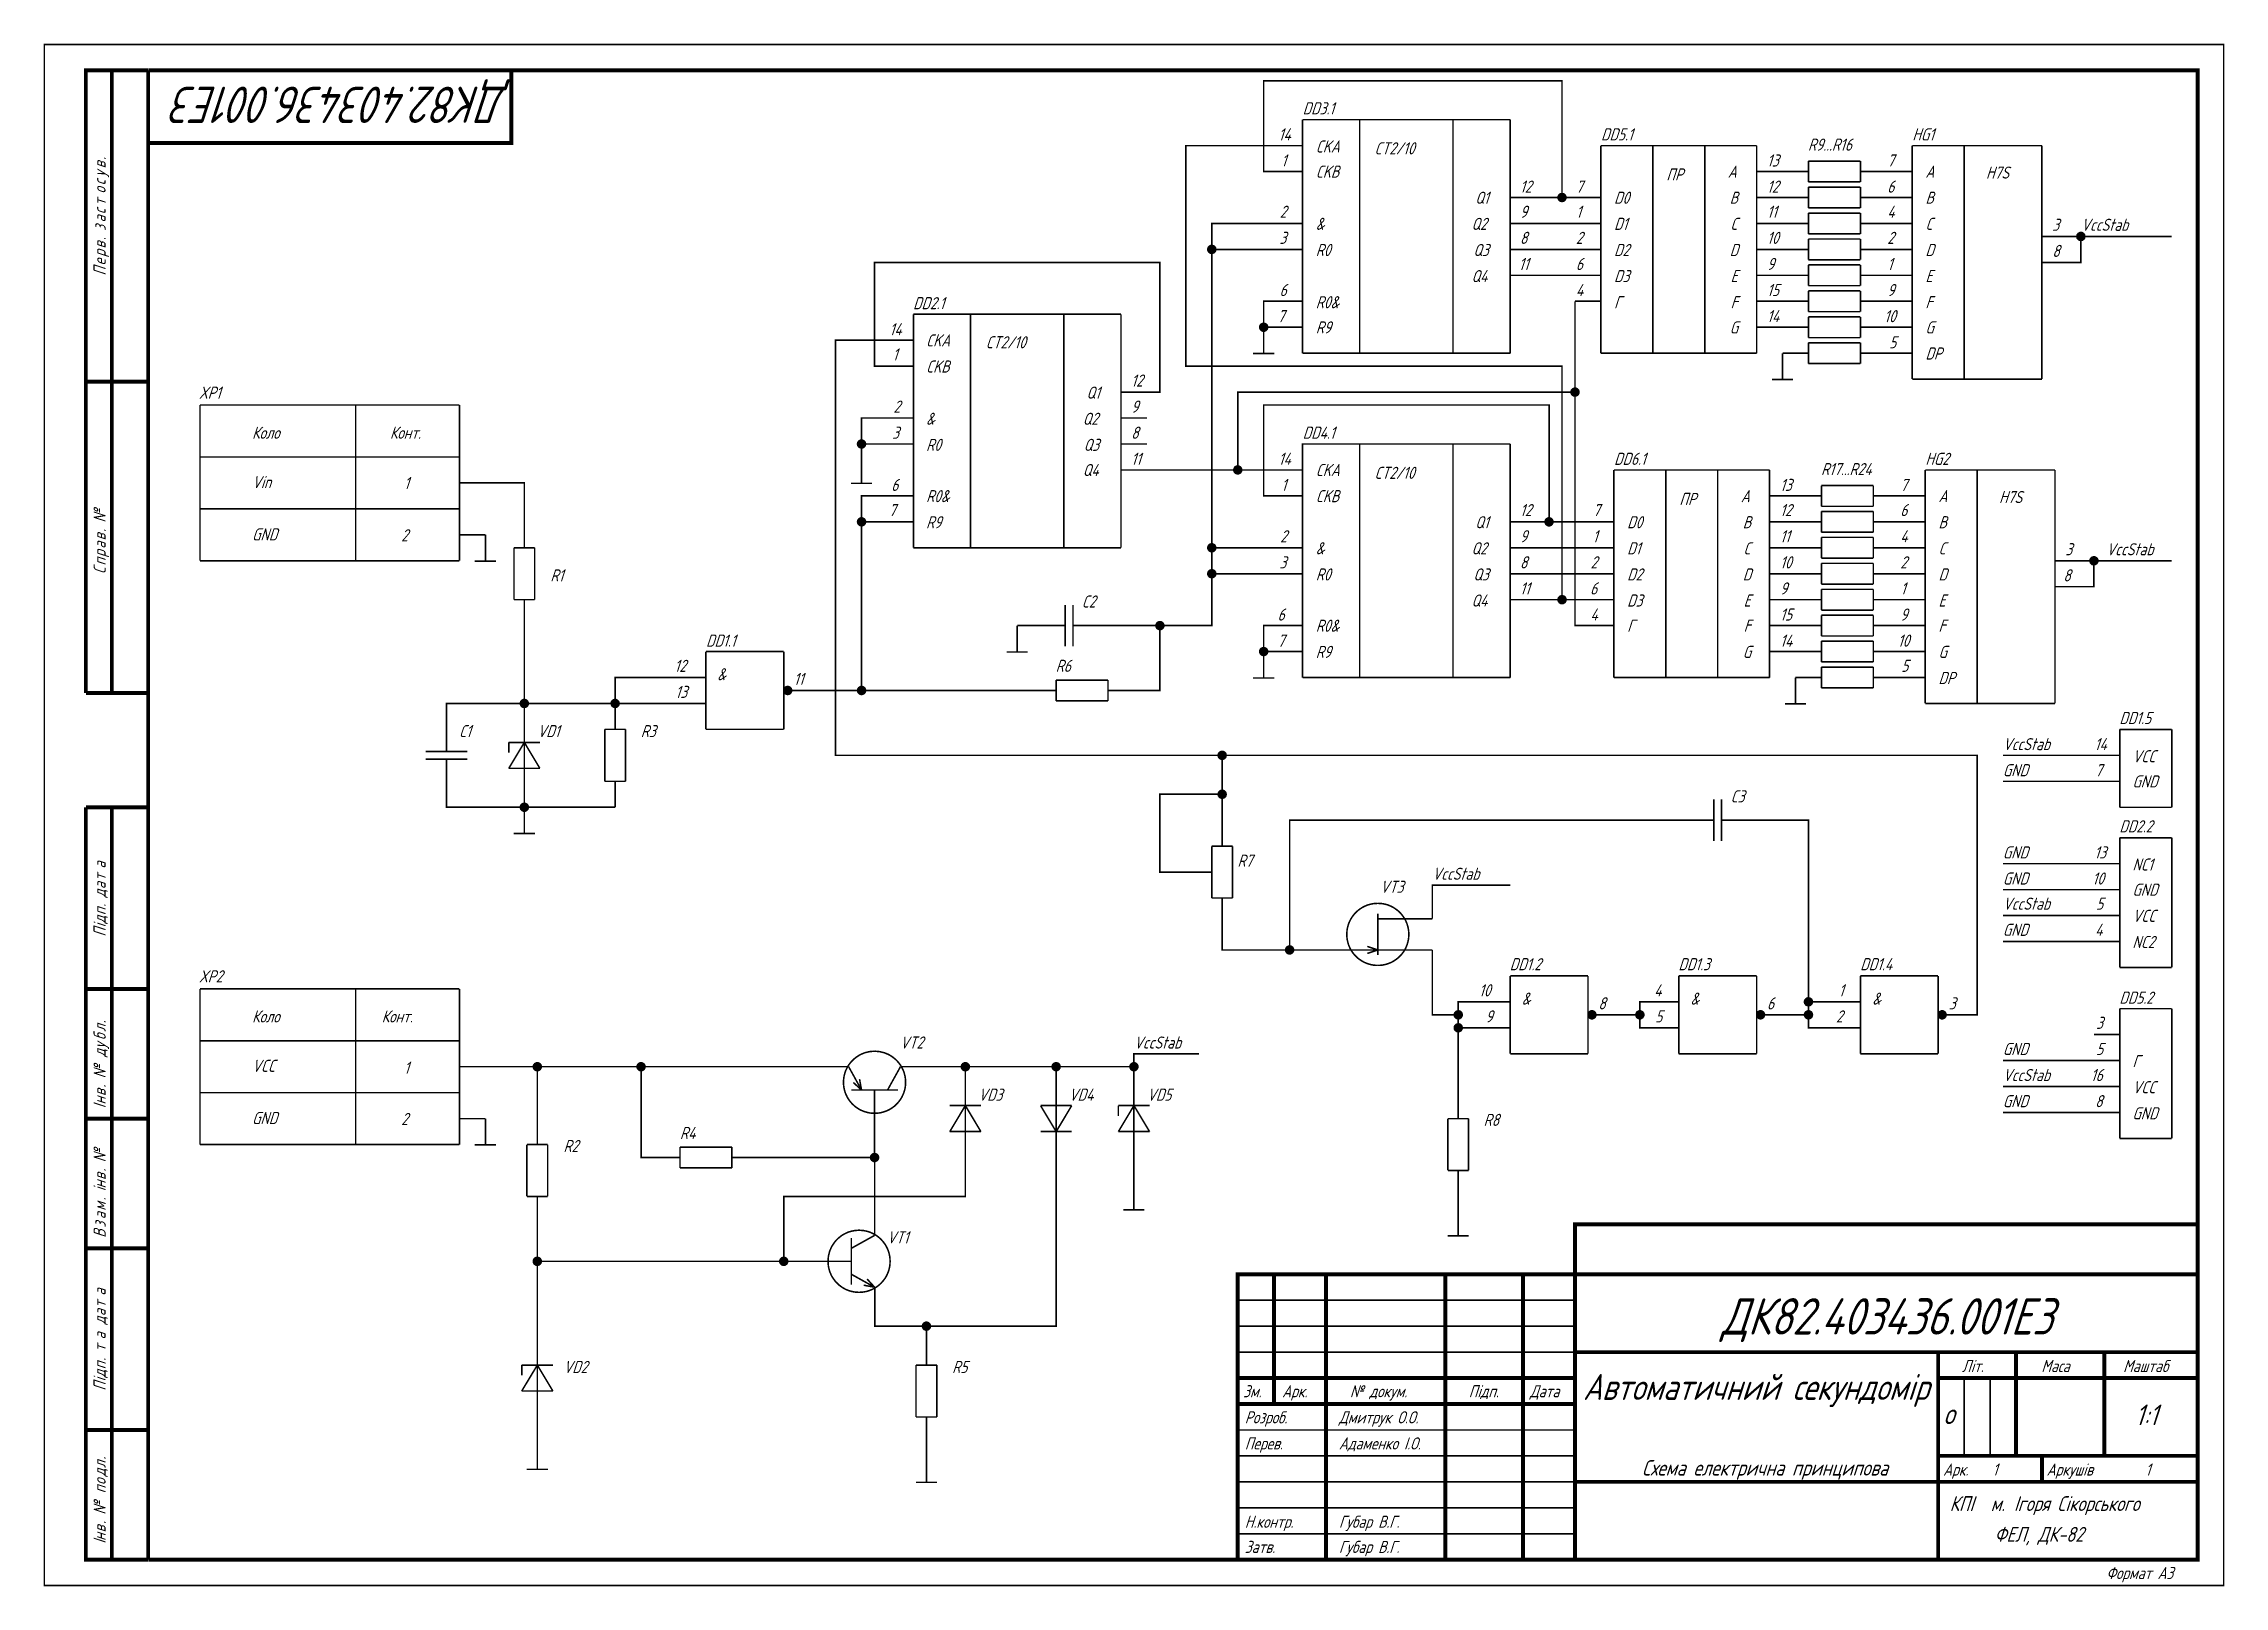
# Model space of a CAD drawing. Header units: millimetres. Extents: x 0 to 420, y 0 to 297.
import ezdxf

# ---------------------------------------------------------------- set-up
doc = ezdxf.new("R2010")
doc.units = ezdxf.units.MM
doc.layers.add('Sheet', color=255, linetype='Continuous')
doc.styles.add('GOST', font='', dxfattribs={"oblique": 18})
doc.styles.get('GOST').set_extended_font_data('GOST type A')

msp = doc.modelspace()

# ---------------------------------------------------------------- texts
at = {"layer": 'Sheet', "style": 'GOST', "oblique": 18}
for s, height, rotation, p in [('ДК82.403436.001Е3', 7, 180, (89.31, 288.86)), ('в', 2.34, 90, (11.86, 273.1)), ('.', 2.34, 90, (11.86, 274.72)), ('с', 2.34, 90, (11.86, 269.87)), ('о', 2.34, 90, (11.86, 268.25)), ('у', 2.34, 90, (11.86, 271.49)), ('с', 2.34, 90, (11.86, 264.3)), ('т', 2.34, 90, (11.86, 265.92)), ('з', 2.34, 90, (11.86, 261.07)), ('а', 2.34, 90, (11.86, 262.68)), ('в', 2.34, 90, (11.86, 257.65)), ('р', 2.34, 90, (11.86, 256.03)), ('.', 2.34, 90, (11.86, 259.27)), ('П', 2.34, 90, (11.86, 252.44)), ('е', 2.34, 90, (11.86, 254.42)), ('№', 2.34, 90, (11.86, 204.83)), ('в', 2.34, 90, (11.86, 201.41)), ('.', 2.34, 90, (11.86, 203.03)), ('а', 2.34, 90, (11.86, 199.8)), ('р', 2.34, 90, (11.86, 198.18)), ('п', 2.34, 90, (11.86, 196.56)), ('С', 2.34, 90, (11.86, 194.95)), ('а', 2.34, 90, (11.86, 138.17)), ('т', 2.34, 90, (11.86, 135.83)), ('а', 2.34, 90, (11.86, 134.22)), ('д', 2.34, 90, (11.86, 132.6)), ('п', 2.34, 90, (11.86, 129.19)), ('.', 2.34, 90, (11.86, 130.8)), ('і', 2.34, 90, (11.86, 126.85)), ('П', 2.34, 90, (11.86, 125.05)), ('д', 2.34, 90, (11.86, 127.57)), ('б', 2.34, 90, (11.86, 105.11)), ('л', 2.34, 90, (11.86, 106.73)), ('у', 2.34, 90, (11.86, 103.49)), ('.', 2.34, 90, (11.86, 108.34)), ('д', 2.34, 90, (11.86, 101.87)), ('№', 2.34, 90, (11.86, 97.74)), ('І', 2.34, 90, (11.86, 91.99)), ('н', 2.34, 90, (11.86, 92.71)), ('в', 2.34, 90, (11.86, 94.33)), ('.', 2.34, 90, (11.86, 95.95)), ('№', 2.34, 90, (11.86, 81.57)), ('.', 2.34, 90, (11.86, 79.77)), ('і', 2.34, 90, (11.86, 76)), ('н', 2.34, 90, (11.86, 76.54)), ('в', 2.34, 90, (11.86, 78.16)), ('м', 2.34, 90, (11.86, 72.23)), ('а', 2.34, 90, (11.86, 70.61)), ('.', 2.34, 90, (11.86, 74.21)), ('В', 2.34, 90, (11.86, 67.02)), ('з', 2.34, 90, (11.86, 68.99)), ('а', 2.34, 90, (11.86, 55.88)), ('т', 2.34, 90, (11.86, 53.54)), ('а', 2.34, 90, (11.86, 51.93)), ('д', 2.34, 90, (11.86, 50.31)), ('а', 2.34, 90, (11.86, 47.43)), ('т', 2.34, 90, (11.86, 45.1)), ('п', 2.34, 90, (11.86, 41.68)), ('.', 2.34, 90, (11.86, 43.3)), ('і', 2.34, 90, (11.86, 39.35)), ('П', 2.34, 90, (11.86, 37.55)), ('д', 2.34, 90, (11.86, 40.07)), ('л', 2.34, 90, (11.86, 22.64)), ('д', 2.34, 90, (11.86, 21.02)), ('.', 2.34, 90, (11.86, 24.26)), ('о', 2.34, 90, (11.86, 19.4)), ('п', 2.34, 90, (11.86, 17.79)), ('№', 2.34, 90, (11.86, 13.66)), ('І', 2.34, 90, (11.86, 8.09)), ('н', 2.34, 90, (11.86, 8.62)), ('в', 2.34, 90, (11.86, 10.24)), ('.', 2.34, 90, (11.86, 11.86))]:
    msp.add_text(s, height=height, rotation=rotation, dxfattribs=at).set_placement(p)
for s, height, p in [('DD3.1', 2.336, (242.51, 283.52)), ('14', 2.336, (237.84, 278.49)), ('CKA', 2.336, (245.03, 276.16)), ('CT2/10', 2.336, (256.35, 275.8)), ('DD5.1', 2.336, (300, 278.49)), ('R9...R16', 2.336, (339.88, 276.52)), ('HG1', 2.336, (360, 278.49)), ('1', 2.34, (238.38, 273.46)), ('CKB', 2.336, (245.03, 271.31)), ('А', 2.34, (324.43, 271.31)), ('13', 2.336, (331.98, 273.46)), ('7', 2.34, (355.15, 273.46)), ('A', 2.34, (362.51, 271.31)), ('H7S', 2.336, (374.19, 271.13)), ('12', 2.336, (284.37, 268.43)), ('7', 2.34, (295.15, 268.43)), ('ПР', 2.336, (312.57, 270.77)), ('12', 2.336, (331.98, 268.43)), ('6', 2.34, (355.15, 268.43)), ('2', 2.34, (238.08, 263.58)), ('Q1', 2.336, (275.75, 266.28)), ('9', 2.34, (284.37, 263.58)), ('1', 2.34, (295.21, 263.58)), ('D0', 2.336, (302.51, 266.28)), ('B', 2.34, (324.79, 266.28)), ('11', 2.336, (331.98, 263.58)), ('4', 2.34, (355.15, 263.58)), ('B', 2.34, (362.51, 266.28)), ('3', 2.34, (238.02, 258.55)), ('&', 2.34, (245.03, 261.25)), ('Q2', 2.336, (275.03, 261.25)), ('8', 2.34, (284.37, 258.55)), ('2', 2.34, (295.15, 258.55)), ('D1', 2.336, (302.51, 261.25)), ('С', 2.34, (324.97, 261.25)), ('10', 2.336, (331.98, 258.55)), ('2', 2.34, (355.15, 258.55)), ('C', 2.34, (362.51, 261.25)), ('3', 2.34, (386.95, 261.07)), ('VccStab', 2.336, (392.51, 261.07)), ('R0', 2.336, (245.03, 256.21)), ('Q3', 2.336, (275.39, 256.21)), ('D2', 2.336, (302.51, 256.21)), ('D', 2.34, (324.79, 256.21)), ('D', 2.34, (362.51, 256.21)), ('8', 2.34, (386.95, 256.03)), ('Q4', 2.336, (275.03, 251.18)), ('11', 2.336, (284.15, 253.52)), ('6', 2.34, (295.15, 253.52)), ('D3', 2.336, (302.51, 251.18)), ('E', 2.34, (324.97, 251.18)), ('9', 2.34, (331.98, 253.52)), ('1', 2.34, (355.19, 253.52)), ('E', 2.34, (362.51, 251.18)), ('DD2.1', 2.336, (167.43, 245.97)), ('6', 2.34, (238.05, 248.49)), ('R0&', 2.336, (245.03, 246.15)), ('4', 2.34, (295.15, 248.49)), ('Г', 2.34, (302.51, 246.15)), ('F', 2.34, (324.97, 246.15)), ('15', 2.336, (331.98, 248.49)), ('9', 2.34, (355.15, 248.49)), ('F', 2.34, (362.51, 246.15)), ('7', 2.34, (237.66, 243.46)), ('14', 2.336, (331.98, 243.46)), ('10', 2.336, (354.56, 243.46)), ('14', 2.336, (162.87, 240.94)), ('CKA', 2.336, (169.94, 238.79)), ('CT2/10', 2.336, (181.44, 238.43)), ('R9', 2.336, (245.03, 241.3)), ('G', 2.34, (324.79, 241.3)), ('5', 2.34, (355.51, 238.43)), ('G', 2.34, (362.51, 241.3)), ('1', 2.34, (163.47, 236.09)), ('CKB', 2.336, (169.94, 233.75)), ('DP', 2.336, (362.51, 236.27)), ('12', 2.336, (209.46, 231.06)), ('XP1', 2.336, (29.82, 228.72)), ('2', 2.34, (163.65, 226.03)), ('Q1', 2.336, (200.84, 228.72)), ('9', 2.34, (209.46, 226.03)), ('Коло', 2.336, (40.06, 221)), ('Конт.', 2.336, (66.62, 221)), ('3', 2.34, (163.39, 221)), ('&', 2.34, (169.94, 223.69)), ('Q2', 2.336, (200.12, 223.69)), ('8', 2.34, (209.46, 221)), ('DD4.1', 2.336, (242.51, 221)), ('R0', 2.336, (169.94, 218.66)), ('Q3', 2.336, (200.3, 218.66)), ('Q4', 2.336, (200.12, 213.81)), ('11', 2.336, (209.46, 215.97)), ('14', 2.336, (237.85, 215.97)), ('CKA', 2.336, (245.03, 213.81)), ('CT2/10', 2.336, (256.35, 213.27)), ('DD6.1', 2.336, (302.51, 215.97)), ('R17...R24', 2.336, (342.4, 213.99)), ('HG2', 2.336, (362.51, 215.97)), ('Vin', 2.336, (40.06, 211.48)), ('1', 2.34, (69.34, 211.3)), ('6', 2.34, (163.22, 210.94)), ('R0&', 2.336, (169.94, 208.78)), ('1', 2.34, (238.38, 210.94)), ('CKB', 2.336, (245.03, 208.78)), ('ПР', 2.336, (315.09, 208.24)), ('А', 2.34, (326.95, 208.78)), ('13', 2.336, (334.49, 210.94)), ('7', 2.34, (357.66, 210.94)), ('A', 2.34, (365.03, 208.78)), ('H7S', 2.336, (376.71, 208.6)), ('7', 2.34, (162.75, 206.09)), ('R9', 2.336, (169.94, 203.75)), ('Q1', 2.336, (275.75, 203.75)), ('12', 2.336, (284.37, 206.09)), ('7', 2.34, (298.44, 206.09)), ('D0', 2.336, (305.03, 203.75)), ('B', 2.34, (327.31, 203.75)), ('12', 2.336, (334.49, 206.09)), ('6', 2.34, (357.66, 206.09)), ('B', 2.34, (365.03, 203.75)), ('GND', 2.336, (40.06, 201.41)), ('2', 2.34, (68.8, 201.23)), ('2', 2.34, (238.18, 201.05)), ('9', 2.34, (284.37, 201.05)), ('1', 2.34, (298.38, 201.05)), ('11', 2.336, (334.49, 201.05)), ('4', 2.34, (357.66, 201.05)), ('3', 2.34, (238.02, 196.02)), ('&', 2.34, (245.03, 198.72)), ('Q2', 2.336, (275.03, 198.72)), ('8', 2.34, (284.37, 196.02)), ('2', 2.34, (297.97, 196.02)), ('D1', 2.336, (305.03, 198.72)), ('С', 2.34, (327.49, 198.72)), ('10', 2.336, (334.49, 196.02)), ('2', 2.34, (357.66, 196.02)), ('C', 2.34, (365.03, 198.72)), ('3', 2.34, (389.46, 198.54)), ('VccStab', 2.336, (397.37, 198.54)), ('R1', 2.336, (97.54, 193.51)), ('R0', 2.336, (245.03, 193.69)), ('Q3', 2.336, (275.39, 193.69)), ('11', 2.336, (284.37, 190.99)), ('6', 2.34, (297.89, 190.99)), ('D2', 2.336, (305.03, 193.69)), ('D', 2.34, (327.31, 193.69)), ('9', 2.34, (334.49, 190.99)), ('1', 2.34, (357.72, 190.99)), ('D', 2.34, (365.03, 193.69)), ('8', 2.34, (389.07, 193.51)), ('C2', 2.336, (199.94, 188.48)), ('Q4', 2.336, (275.03, 188.66)), ('D3', 2.336, (305.03, 188.66)), ('E', 2.34, (327.49, 188.66)), ('E', 2.34, (365.03, 188.66)), ('6', 2.34, (237.66, 185.96)), ('R0&', 2.336, (245.03, 183.81)), ('4', 2.34, (297.93, 185.96)), ('Г', 2.34, (305.03, 183.81)), ('F', 2.34, (327.49, 183.81)), ('15', 2.336, (334.49, 185.96)), ('9', 2.34, (357.66, 185.96)), ('F', 2.34, (365.03, 183.81)), ('DD1.1', 2.336, (127.54, 180.93)), ('7', 2.34, (237.66, 180.93)), ('R9', 2.336, (245.03, 178.77)), ('G', 2.34, (327.31, 178.77)), ('14', 2.336, (334.49, 180.93)), ('10', 2.336, (357.17, 180.93)), ('G', 2.34, (365.03, 178.77)), ('12', 2.336, (121.44, 176.08)), ('&', 2.34, (129.7, 174.46)), ('R6', 2.336, (194.91, 176.08)), ('5', 2.34, (357.84, 176.08)), ('13', 2.336, (121.62, 171.05)), ('11', 2.336, (144.43, 173.56)), ('DP', 2.336, (365.03, 173.74)), ('DD1.5', 2.336, (399.88, 166.02)), ('C1', 2.336, (79.94, 163.5)), ('VD1', 2.336, (95.03, 163.5)), ('R3', 2.336, (114.97, 163.5)), ('VccStab', 2.336, (377.43, 160.99)), ('14', 2.336, (395.09, 160.99)), ('VCC', 2.336, (402.4, 158.65)), ('GND', 2.336, (377.43, 155.96)), ('7', 2.34, (395.21, 155.96)), ('GND', 2.336, (402.4, 153.8)), ('C3', 2.336, (324.97, 150.93)), ('DD2.2', 2.336, (399.88, 145.15)), ('R7', 2.336, (229.94, 138.53)), ('GND', 2.336, (377.43, 140.12)), ('13', 2.336, (395.06, 140.12)), ('NC1', 2.336, (402.4, 137.79)), ('VT3', 2.336, (257.43, 133.5)), ('VccStab', 2.336, (267.49, 136.01)), ('GND', 2.336, (377.43, 135.09)), ('10', 2.336, (394.66, 135.09)), ('GND', 2.336, (402.4, 132.93)), ('VccStab', 2.336, (377.43, 130.24)), ('5', 2.34, (395.39, 130.24)), ('GND', 2.336, (377.43, 125.21)), ('4', 2.34, (395.21, 125.21)), ('VCC', 2.336, (402.4, 127.9)), ('NC2', 2.336, (402.4, 122.87)), ('XP2', 2.336, (29.82, 116.25)), ('DD1.2', 2.336, (282.4, 118.58)), ('DD1.3', 2.336, (314.91, 118.58)), ('DD1.4', 2.336, (349.94, 118.58)), ('10', 2.336, (276.47, 113.55)), ('&', 2.34, (284.73, 111.94)), ('4', 2.34, (310.24, 113.55)), ('&', 2.34, (317.25, 111.94)), ('1', 2.34, (345.81, 113.55)), ('&', 2.34, (352.28, 111.94)), ('DD5.2', 2.336, (399.88, 112.13)), ('Коло', 2.336, (40.06, 108.52)), ('Конт.', 2.336, (65.03, 108.52)), ('9', 2.34, (277.72, 108.52)), ('8', 2.34, (299.46, 111.04)), ('5', 2.34, (310.42, 108.52)), ('6', 2.34, (331.98, 111.04)), ('2', 2.34, (345.27, 108.52)), ('3', 2.34, (367.01, 111.04)), ('3', 2.34, (395.39, 107.28)), ('VT2', 2.336, (164.91, 103.49)), ('VccStab', 2.336, (210, 103.49)), ('VCC', 2.336, (40.06, 99)), ('1', 2.34, (69.34, 98.64)), ('GND', 2.336, (377.43, 102.25)), ('5', 2.34, (395.39, 102.25)), ('Г', 2.34, (402.4, 99.91)), ('VccStab', 2.336, (377.43, 97.22)), ('16', 2.336, (394.36, 97.22)), ('VCC', 2.336, (402.4, 94.88)), ('VD3', 2.336, (180, 93.43)), ('VD4', 2.336, (197.43, 93.43)), ('VD5', 2.336, (212.51, 93.43)), ('GND', 2.336, (377.43, 92.19)), ('8', 2.34, (395.21, 92.19)), ('GND', 2.336, (40.06, 88.94)), ('2', 2.34, (68.8, 88.76)), ('R4', 2.336, (122.51, 86.06)), ('R8', 2.336, (277.37, 88.58)), ('GND', 2.336, (402.4, 89.85)), ('R2', 2.336, (100.06, 83.55)), ('VT1', 2.336, (162.4, 65.94)), ('ДК82.403436.001Е3', 7, (323.16, 48.38)), ('VD2', 2.336, (100.06, 40.97)), ('R5', 2.336, (174.97, 40.97)), ('Літ.', 2.336, (369.54, 41.15)), ('Маса', 2.336, (384.84, 41.15)), ('Маштаб', 2.336, (400.61, 41.15)), ('Зм.', 2.336, (231.02, 36.29)), ('Арк.', 2.336, (238.56, 36.29)), ('№ докум.', 2.336, (251.61, 36.29)), ('Підп.', 2.336, (274.51, 36.29)), ('Дата', 2.336, (286.29, 36.29)), ('Автоматичний секундомір', 5, (296.53, 35.78)), ('о', 4, (365.99, 31.11)), ('1:1', 4, (402.93, 30.9)), ('Розроб.', 2.336, (231.35, 31.26)), ('Дмитрук О.О.', 2.3358, (249.49, 31.26)), ('Перев.', 2.336, (231.35, 26.23)), ('Адаменко І.О.', 2.3358, (249.49, 26.23)), ('Схема електрична принципова', 3, (307.88, 21.2)), ('Арк.', 2.336, (365.93, 21.2)), ('1', 2.34, (375.45, 21.2)), ('Аркушів', 2.336, (385.87, 21.2)), ('1', 2.34, (404.91, 21.2)), ('КПІ', 2.875, (367.19, 14.37)), ('І', 2.87, (379.58, 14.37)), ('горя Сікорського', 2.8748, (380.3, 14.37)), ('Н.контр.', 2.336, (231.35, 11.14)), ('Губар В.Г.', 2.336, (249.49, 11.14)), ('м. ', 2.875, (375.09, 14.37)), ('Затв.', 2.336, (231.35, 6.29)), ('Губар В.Г.', 2.336, (249.49, 6.29)), ('ФЕЛ, ДК-82', 2.875, (375.81, 8.44)), ('ALTIUM GOSTBOM2.0 KEV', 0.3593, (10.06, 4.85)), ('Формат А3', 2.336, (397.37, 1.26))]:
    msp.add_text(s, height=height, dxfattribs=at).set_placement(p)

# ---------------------------------------------------------------- linework, layer by layer
at = {"layer": 'Sheet'}
for points, const_width in [([(0.04, 297), (419.98, 297), (419.98, 0), (0.04, 0), (0.04, 297)], 0.3), ([(0.04, 297), (0.04, 0), (419.98, 0), (419.98, 297), (0.04, 297), (0.04, 297)], 0.0991), ([(0.04, 297), (0.04, 0), (419.98, 0), (419.98, 297), (0.04, 297), (0.04, 297)], 0.0991)]:
    msp.add_lwpolyline(points, close=True, dxfattribs=dict(at, const_width=const_width))
for points, const_width in [([(8.04, 291.99), (7.67, 291.99), (20.04, 291.99)], 0.749), ([(8.04, 171.99), (8.04, 291.99)], 0.749), ([(13.05, 171.99), (13.05, 291.99)], 0.749), ([(20.04, 291.99), (20.04, 5)], 0.749), ([(20.05, 291.99), (414.97, 291.99)], 0.749), ([(90.02, 278), (90.02, 277.62), (90.02, 291.99)], 0.749), ([(287.49, 267.5), (292.49, 267.5), (292.49, 289.99), (235, 289.99), (235, 272.5), (237.5, 272.5)], 0.3), ([(414.97, 291.99), (414.97, 292.36), (414.97, 4.62)], 0.749), ([(242.5, 237.49), (242.5, 282.49)], 0.3), ([(282.5, 282.49), (242.5, 282.49)], 0.3), ([(253.5, 282.49), (253.5, 237.49)], 0.3), ([(271.49, 282.49), (271.49, 237.49)], 0.3), ([(282.5, 237.49), (282.5, 282.49)], 0.3), ([(20.04, 278), (90.02, 278)], 0.749), ([(292.49, 189.99), (292.49, 234.99), (220, 234.99), (220, 277.49), (237.5, 277.49)], 0.3), ([(242.5, 277.49), (237.5, 277.49)], 0.3), ([(299.99, 237.49), (299.99, 277.49)], 0.3), ([(299.99, 277.49), (321.98, 277.49)], 0.3), ([(309.99, 277.49), (309.99, 237.49)], 0.3), ([(319.99, 277.49), (319.99, 237.49)], 0.3), ([(321.98, 277.49), (329.99, 277.49)], 0.3), ([(329.99, 277.49), (329.99, 237.49)], 0.3), ([(359.98, 232.5), (359.98, 277.49)], 0.3), ([(359.98, 277.48), (369.99, 277.48)], 0.3), ([(369.99, 277.48), (369.99, 232.5)], 0.3), ([(369.99, 277.48), (384.97, 277.48)], 0.3), ([(384.97, 277.48), (384.97, 232.5)], 0.3), ([(339.98, 272.5), (339.98, 274.5)], 0.3), ([(339.98, 274.5), (349.99, 274.5)], 0.3), ([(349.99, 274.5), (349.99, 270.5)], 0.3), ([(242.5, 272.5), (237.5, 272.5)], 0.3), ([(329.99, 272.5), (334.99, 272.5)], 0.3), ([(339.98, 272.5), (334.99, 272.5)], 0.3), ([(339.98, 270.5), (339.98, 272.5)], 0.3), ([(349.99, 270.5), (339.98, 270.5)], 0.3), ([(339.98, 267.5), (339.98, 269.5)], 0.3), ([(339.98, 269.5), (349.99, 269.5)], 0.3), ([(349.99, 272.5), (354.98, 272.5)], 0.3), ([(349.99, 269.5), (349.99, 265.49)], 0.3), ([(359.98, 272.5), (354.98, 272.5)], 0.3), ([(282.5, 267.5), (287.49, 267.5)], 0.3), ([(291.73, 267.5), (291.73, 267.53), (291.73, 267.58), (291.74, 267.61), (291.74, 267.66), (291.75, 267.69), (291.76, 267.72), (291.77, 267.76), (291.78, 267.79), (291.8, 267.83), (291.82, 267.86), (291.84, 267.89), (291.86, 267.92), (291.88, 267.95), (291.9, 267.98), (291.93, 268.01), (291.95, 268.03), (291.97, 268.06), (292.01, 268.08), (292.04, 268.11), (292.06, 268.13), (292.1, 268.14), (292.13, 268.16), (292.16, 268.17), (292.2, 268.2), (292.23, 268.21), (292.26, 268.22), (292.3, 268.23), (292.33, 268.24), (292.38, 268.24), (292.41, 268.25), (292.46, 268.25), (292.49, 268.25)], 0.3), ([(291.73, 267.5), (291.73, 267.53), (291.73, 267.58), (291.74, 267.61), (291.74, 267.66), (291.75, 267.69), (291.76, 267.72), (291.77, 267.76), (291.78, 267.79), (291.8, 267.83), (291.82, 267.86), (291.84, 267.89), (291.86, 267.92), (291.88, 267.95), (291.9, 267.98), (291.93, 268.01), (291.95, 268.03), (291.97, 268.06), (292.01, 268.08), (292.04, 268.11), (292.06, 268.13), (292.1, 268.14), (292.13, 268.16), (292.16, 268.17), (292.2, 268.2), (292.23, 268.21), (292.26, 268.22), (292.3, 268.23), (292.33, 268.24), (292.38, 268.24), (292.41, 268.25), (292.46, 268.25), (292.49, 268.25)], 0.3), ([(291.73, 267.5), (291.73, 267.53), (291.73, 267.58), (291.74, 267.61), (291.74, 267.66), (291.75, 267.69), (291.76, 267.72), (291.77, 267.76), (291.78, 267.79), (291.8, 267.83), (291.82, 267.86), (291.84, 267.89), (291.86, 267.92), (291.88, 267.95), (291.9, 267.98), (291.93, 268.01), (291.95, 268.03), (291.97, 268.06), (292.01, 268.08), (292.04, 268.11), (292.06, 268.13), (292.1, 268.14), (292.13, 268.16), (292.16, 268.17), (292.2, 268.2), (292.23, 268.21), (292.26, 268.22), (292.3, 268.23), (292.33, 268.24), (292.38, 268.24), (292.41, 268.25), (292.46, 268.25), (292.49, 268.25)], 0.3), ([(291.73, 267.5), (291.73, 267.53), (291.73, 267.58), (291.74, 267.61), (291.74, 267.66), (291.75, 267.69), (291.76, 267.72), (291.77, 267.76), (291.78, 267.79), (291.8, 267.83), (291.82, 267.86), (291.84, 267.89), (291.86, 267.92), (291.88, 267.95), (291.9, 267.98), (291.93, 268.01), (291.95, 268.03), (291.97, 268.06), (292.01, 268.08), (292.04, 268.11), (292.06, 268.13), (292.1, 268.14), (292.13, 268.16), (292.16, 268.17), (292.2, 268.2), (292.23, 268.21), (292.26, 268.22), (292.3, 268.23), (292.33, 268.24), (292.38, 268.24), (292.41, 268.25), (292.46, 268.25), (292.49, 268.25)], 0.3), ([(292.49, 266.74), (292.46, 266.74), (292.41, 266.74), (292.38, 266.75), (292.33, 266.75), (292.3, 266.76), (292.26, 266.77), (292.23, 266.78), (292.2, 266.79), (292.16, 266.81), (292.13, 266.83), (292.1, 266.85), (292.06, 266.86), (292.04, 266.88), (292.01, 266.9), (291.97, 266.94), (291.95, 266.96), (291.93, 266.98), (291.9, 267.02), (291.88, 267.04), (291.86, 267.07), (291.84, 267.11), (291.82, 267.13), (291.8, 267.16), (291.78, 267.2), (291.77, 267.23), (291.76, 267.28), (291.75, 267.31), (291.74, 267.34), (291.74, 267.39), (291.73, 267.42), (291.73, 267.45), (291.73, 267.5)], 0.3), ([(291.73, 267.5), (291.73, 267.5)], 0.3), ([(292.49, 266.74), (292.46, 266.74), (292.41, 266.74), (292.38, 266.75), (292.33, 266.75), (292.3, 266.76), (292.26, 266.77), (292.23, 266.78), (292.2, 266.79), (292.16, 266.81), (292.13, 266.83), (292.1, 266.85), (292.06, 266.86), (292.04, 266.88), (292.01, 266.9), (291.97, 266.94), (291.95, 266.96), (291.93, 266.98), (291.9, 267.02), (291.88, 267.04), (291.86, 267.07), (291.84, 267.11), (291.82, 267.13), (291.8, 267.16), (291.78, 267.2), (291.77, 267.23), (291.76, 267.28), (291.75, 267.31), (291.74, 267.34), (291.74, 267.39), (291.73, 267.42), (291.73, 267.45), (291.73, 267.5)], 0.3), ([(291.73, 267.5), (291.73, 267.5)], 0.3), ([(292.49, 266.74), (292.46, 266.74), (292.41, 266.74), (292.38, 266.75), (292.33, 266.75), (292.3, 266.76), (292.26, 266.77), (292.23, 266.78), (292.2, 266.79), (292.16, 266.81), (292.13, 266.83), (292.1, 266.85), (292.06, 266.86), (292.04, 266.88), (292.01, 266.9), (291.97, 266.94), (291.95, 266.96), (291.93, 266.98), (291.9, 267.02), (291.88, 267.04), (291.86, 267.07), (291.84, 267.11), (291.82, 267.13), (291.8, 267.16), (291.78, 267.2), (291.77, 267.23), (291.76, 267.28), (291.75, 267.31), (291.74, 267.34), (291.74, 267.39), (291.73, 267.42), (291.73, 267.45), (291.73, 267.5)], 0.3), ([(291.73, 267.5), (291.73, 267.5)], 0.3), ([(292.49, 266.74), (292.46, 266.74), (292.41, 266.74), (292.38, 266.75), (292.33, 266.75), (292.3, 266.76), (292.26, 266.77), (292.23, 266.78), (292.2, 266.79), (292.16, 266.81), (292.13, 266.83), (292.1, 266.85), (292.06, 266.86), (292.04, 266.88), (292.01, 266.9), (291.97, 266.94), (291.95, 266.96), (291.93, 266.98), (291.9, 267.02), (291.88, 267.04), (291.86, 267.07), (291.84, 267.11), (291.82, 267.13), (291.8, 267.16), (291.78, 267.2), (291.77, 267.23), (291.76, 267.28), (291.75, 267.31), (291.74, 267.34), (291.74, 267.39), (291.73, 267.42), (291.73, 267.45), (291.73, 267.5)], 0.3), ([(291.73, 267.5), (291.73, 267.5)], 0.3), ([(291.73, 267.5), (291.73, 267.53), (291.73, 267.58), (291.74, 267.61), (291.74, 267.66), (291.75, 267.69), (291.76, 267.72), (291.77, 267.76), (291.78, 267.79), (291.8, 267.83), (291.82, 267.86), (291.84, 267.89), (291.86, 267.92), (291.88, 267.95), (291.9, 267.98), (291.93, 268.01), (291.95, 268.03), (291.97, 268.06), (292.01, 268.08), (292.04, 268.11), (292.06, 268.13), (292.1, 268.14), (292.13, 268.16), (292.16, 268.17), (292.2, 268.2), (292.23, 268.21), (292.26, 268.22), (292.3, 268.23), (292.33, 268.24), (292.38, 268.24), (292.41, 268.25), (292.46, 268.25), (292.49, 268.25)], 0.0991), ([(291.73, 267.5), (291.73, 267.53), (291.73, 267.58), (291.74, 267.61), (291.74, 267.66), (291.75, 267.69), (291.76, 267.72), (291.77, 267.76), (291.78, 267.79), (291.8, 267.83), (291.82, 267.86), (291.84, 267.89), (291.86, 267.92), (291.88, 267.95), (291.9, 267.98), (291.93, 268.01), (291.95, 268.03), (291.97, 268.06), (292.01, 268.08), (292.04, 268.11), (292.06, 268.13), (292.1, 268.14), (292.13, 268.16), (292.16, 268.17), (292.2, 268.2), (292.23, 268.21), (292.26, 268.22), (292.3, 268.23), (292.33, 268.24), (292.38, 268.24), (292.41, 268.25), (292.46, 268.25), (292.49, 268.25)], 0.0991), ([(291.73, 267.5), (291.73, 267.53), (291.73, 267.58), (291.74, 267.61), (291.74, 267.66), (291.75, 267.69), (291.76, 267.72), (291.77, 267.76), (291.78, 267.79), (291.8, 267.83), (291.82, 267.86), (291.84, 267.89), (291.86, 267.92), (291.88, 267.95), (291.9, 267.98), (291.93, 268.01), (291.95, 268.03), (291.97, 268.06), (292.01, 268.08), (292.04, 268.11), (292.06, 268.13), (292.1, 268.14), (292.13, 268.16), (292.16, 268.17), (292.2, 268.2), (292.23, 268.21), (292.26, 268.22), (292.3, 268.23), (292.33, 268.24), (292.38, 268.24), (292.41, 268.25), (292.46, 268.25), (292.49, 268.25)], 0.0991), ([(291.73, 267.5), (291.73, 267.53), (291.73, 267.58), (291.74, 267.61), (291.74, 267.66), (291.75, 267.69), (291.76, 267.72), (291.77, 267.76), (291.78, 267.79), (291.8, 267.83), (291.82, 267.86), (291.84, 267.89), (291.86, 267.92), (291.88, 267.95), (291.9, 267.98), (291.93, 268.01), (291.95, 268.03), (291.97, 268.06), (292.01, 268.08), (292.04, 268.11), (292.06, 268.13), (292.1, 268.14), (292.13, 268.16), (292.16, 268.17), (292.2, 268.2), (292.23, 268.21), (292.26, 268.22), (292.3, 268.23), (292.33, 268.24), (292.38, 268.24), (292.41, 268.25), (292.46, 268.25), (292.49, 268.25)], 0.0991), ([(292.49, 266.74), (292.46, 266.74), (292.41, 266.74), (292.38, 266.75), (292.33, 266.75), (292.3, 266.76), (292.26, 266.77), (292.23, 266.78), (292.2, 266.79), (292.16, 266.81), (292.13, 266.83), (292.1, 266.85), (292.06, 266.86), (292.04, 266.88), (292.01, 266.9), (291.97, 266.94), (291.95, 266.96), (291.93, 266.98), (291.9, 267.02), (291.88, 267.04), (291.86, 267.07), (291.84, 267.11), (291.82, 267.13), (291.8, 267.16), (291.78, 267.2), (291.77, 267.23), (291.76, 267.28), (291.75, 267.31), (291.74, 267.34), (291.74, 267.39), (291.73, 267.42), (291.73, 267.45), (291.73, 267.5)], 0.0991), ([(291.73, 267.5), (291.73, 267.5)], 0.0991), ([(292.49, 266.74), (292.46, 266.74), (292.41, 266.74), (292.38, 266.75), (292.33, 266.75), (292.3, 266.76), (292.26, 266.77), (292.23, 266.78), (292.2, 266.79), (292.16, 266.81), (292.13, 266.83), (292.1, 266.85), (292.06, 266.86), (292.04, 266.88), (292.01, 266.9), (291.97, 266.94), (291.95, 266.96), (291.93, 266.98), (291.9, 267.02), (291.88, 267.04), (291.86, 267.07), (291.84, 267.11), (291.82, 267.13), (291.8, 267.16), (291.78, 267.2), (291.77, 267.23), (291.76, 267.28), (291.75, 267.31), (291.74, 267.34), (291.74, 267.39), (291.73, 267.42), (291.73, 267.45), (291.73, 267.5)], 0.0991), ([(291.73, 267.5), (291.73, 267.5)], 0.0991), ([(292.49, 266.74), (292.46, 266.74), (292.41, 266.74), (292.38, 266.75), (292.33, 266.75), (292.3, 266.76), (292.26, 266.77), (292.23, 266.78), (292.2, 266.79), (292.16, 266.81), (292.13, 266.83), (292.1, 266.85), (292.06, 266.86), (292.04, 266.88), (292.01, 266.9), (291.97, 266.94), (291.95, 266.96), (291.93, 266.98), (291.9, 267.02), (291.88, 267.04), (291.86, 267.07), (291.84, 267.11), (291.82, 267.13), (291.8, 267.16), (291.78, 267.2), (291.77, 267.23), (291.76, 267.28), (291.75, 267.31), (291.74, 267.34), (291.74, 267.39), (291.73, 267.42), (291.73, 267.45), (291.73, 267.5)], 0.0991), ([(291.73, 267.5), (291.73, 267.5)], 0.0991), ([(292.49, 266.74), (292.46, 266.74), (292.41, 266.74), (292.38, 266.75), (292.33, 266.75), (292.3, 266.76), (292.26, 266.77), (292.23, 266.78), (292.2, 266.79), (292.16, 266.81), (292.13, 266.83), (292.1, 266.85), (292.06, 266.86), (292.04, 266.88), (292.01, 266.9), (291.97, 266.94), (291.95, 266.96), (291.93, 266.98), (291.9, 267.02), (291.88, 267.04), (291.86, 267.07), (291.84, 267.11), (291.82, 267.13), (291.8, 267.16), (291.78, 267.2), (291.77, 267.23), (291.76, 267.28), (291.75, 267.31), (291.74, 267.34), (291.74, 267.39), (291.73, 267.42), (291.73, 267.45), (291.73, 267.5)], 0.0991), ([(291.73, 267.5), (291.73, 267.5)], 0.0991), ([(292.49, 268.25), (292.49, 268.25)], 0.3), ([(292.49, 268.25), (292.53, 268.25), (292.57, 268.25), (292.6, 268.24), (292.65, 268.24), (292.68, 268.23), (292.71, 268.22), (292.76, 268.21), (292.79, 268.2), (292.83, 268.17), (292.86, 268.16), (292.88, 268.14), (292.92, 268.13), (292.95, 268.11), (292.97, 268.08), (293.01, 268.06), (293.03, 268.03), (293.05, 268.01), (293.08, 267.98), (293.11, 267.95), (293.13, 267.92), (293.14, 267.89), (293.16, 267.86), (293.17, 267.83), (293.2, 267.79), (293.21, 267.76), (293.22, 267.72), (293.23, 267.69), (293.24, 267.66), (293.24, 267.61), (293.25, 267.58), (293.25, 267.53), (293.25, 267.5)], 0.3), ([(292.49, 268.25), (292.49, 268.25)], 0.3), ([(292.49, 268.25), (292.53, 268.25), (292.57, 268.25), (292.6, 268.24), (292.65, 268.24), (292.68, 268.23), (292.71, 268.22), (292.76, 268.21), (292.79, 268.2), (292.83, 268.17), (292.86, 268.16), (292.88, 268.14), (292.92, 268.13), (292.95, 268.11), (292.97, 268.08), (293.01, 268.06), (293.03, 268.03), (293.05, 268.01), (293.08, 267.98), (293.11, 267.95), (293.13, 267.92), (293.14, 267.89), (293.16, 267.86), (293.17, 267.83), (293.2, 267.79), (293.21, 267.76), (293.22, 267.72), (293.23, 267.69), (293.24, 267.66), (293.24, 267.61), (293.25, 267.58), (293.25, 267.53), (293.25, 267.5)], 0.3), ([(292.49, 268.25), (292.49, 268.25)], 0.3), ([(292.49, 268.25), (292.53, 268.25), (292.57, 268.25), (292.6, 268.24), (292.65, 268.24), (292.68, 268.23), (292.71, 268.22), (292.76, 268.21), (292.79, 268.2), (292.83, 268.17), (292.86, 268.16), (292.88, 268.14), (292.92, 268.13), (292.95, 268.11), (292.97, 268.08), (293.01, 268.06), (293.03, 268.03), (293.05, 268.01), (293.08, 267.98), (293.11, 267.95), (293.13, 267.92), (293.14, 267.89), (293.16, 267.86), (293.17, 267.83), (293.2, 267.79), (293.21, 267.76), (293.22, 267.72), (293.23, 267.69), (293.24, 267.66), (293.24, 267.61), (293.25, 267.58), (293.25, 267.53), (293.25, 267.5)], 0.3), ([(292.49, 268.25), (292.49, 268.25)], 0.3), ([(292.49, 268.25), (292.53, 268.25), (292.57, 268.25), (292.6, 268.24), (292.65, 268.24), (292.68, 268.23), (292.71, 268.22), (292.76, 268.21), (292.79, 268.2), (292.83, 268.17), (292.86, 268.16), (292.88, 268.14), (292.92, 268.13), (292.95, 268.11), (292.97, 268.08), (293.01, 268.06), (293.03, 268.03), (293.05, 268.01), (293.08, 267.98), (293.11, 267.95), (293.13, 267.92), (293.14, 267.89), (293.16, 267.86), (293.17, 267.83), (293.2, 267.79), (293.21, 267.76), (293.22, 267.72), (293.23, 267.69), (293.24, 267.66), (293.24, 267.61), (293.25, 267.58), (293.25, 267.53), (293.25, 267.5)], 0.3), ([(293.25, 267.5), (293.25, 267.45), (293.25, 267.42), (293.24, 267.39), (293.24, 267.34), (293.23, 267.31), (293.22, 267.28), (293.21, 267.23), (293.2, 267.2), (293.17, 267.16), (293.16, 267.13), (293.14, 267.11), (293.13, 267.07), (293.11, 267.04), (293.08, 267.02), (293.05, 266.98), (293.03, 266.96), (293.01, 266.94), (292.97, 266.9), (292.95, 266.88), (292.92, 266.86), (292.88, 266.85), (292.86, 266.83), (292.83, 266.81), (292.79, 266.79), (292.76, 266.78), (292.71, 266.77), (292.68, 266.76), (292.65, 266.75), (292.6, 266.75), (292.57, 266.74), (292.53, 266.74), (292.49, 266.74)], 0.3), ([(292.49, 267.5), (294.99, 267.5)], 0.3), ([(293.25, 267.5), (293.25, 267.45), (293.25, 267.42), (293.24, 267.39), (293.24, 267.34), (293.23, 267.31), (293.22, 267.28), (293.21, 267.23), (293.2, 267.2), (293.17, 267.16), (293.16, 267.13), (293.14, 267.11), (293.13, 267.07), (293.11, 267.04), (293.08, 267.02), (293.05, 266.98), (293.03, 266.96), (293.01, 266.94), (292.97, 266.9), (292.95, 266.88), (292.92, 266.86), (292.88, 266.85), (292.86, 266.83), (292.83, 266.81), (292.79, 266.79), (292.76, 266.78), (292.71, 266.77), (292.68, 266.76), (292.65, 266.75), (292.6, 266.75), (292.57, 266.74), (292.53, 266.74), (292.49, 266.74)], 0.3), ([(293.25, 267.5), (293.25, 267.45), (293.25, 267.42), (293.24, 267.39), (293.24, 267.34), (293.23, 267.31), (293.22, 267.28), (293.21, 267.23), (293.2, 267.2), (293.17, 267.16), (293.16, 267.13), (293.14, 267.11), (293.13, 267.07), (293.11, 267.04), (293.08, 267.02), (293.05, 266.98), (293.03, 266.96), (293.01, 266.94), (292.97, 266.9), (292.95, 266.88), (292.92, 266.86), (292.88, 266.85), (292.86, 266.83), (292.83, 266.81), (292.79, 266.79), (292.76, 266.78), (292.71, 266.77), (292.68, 266.76), (292.65, 266.75), (292.6, 266.75), (292.57, 266.74), (292.53, 266.74), (292.49, 266.74)], 0.3), ([(293.25, 267.5), (293.25, 267.45), (293.25, 267.42), (293.24, 267.39), (293.24, 267.34), (293.23, 267.31), (293.22, 267.28), (293.21, 267.23), (293.2, 267.2), (293.17, 267.16), (293.16, 267.13), (293.14, 267.11), (293.13, 267.07), (293.11, 267.04), (293.08, 267.02), (293.05, 266.98), (293.03, 266.96), (293.01, 266.94), (292.97, 266.9), (292.95, 266.88), (292.92, 266.86), (292.88, 266.85), (292.86, 266.83), (292.83, 266.81), (292.79, 266.79), (292.76, 266.78), (292.71, 266.77), (292.68, 266.76), (292.65, 266.75), (292.6, 266.75), (292.57, 266.74), (292.53, 266.74), (292.49, 266.74)], 0.3), ([(292.49, 268.25), (292.49, 268.25)], 0.0991), ([(292.49, 268.25), (292.53, 268.25), (292.57, 268.25), (292.6, 268.24), (292.65, 268.24), (292.68, 268.23), (292.71, 268.22), (292.76, 268.21), (292.79, 268.2), (292.83, 268.17), (292.86, 268.16), (292.88, 268.14), (292.92, 268.13), (292.95, 268.11), (292.97, 268.08), (293.01, 268.06), (293.03, 268.03), (293.05, 268.01), (293.08, 267.98), (293.11, 267.95), (293.13, 267.92), (293.14, 267.89), (293.16, 267.86), (293.17, 267.83), (293.2, 267.79), (293.21, 267.76), (293.22, 267.72), (293.23, 267.69), (293.24, 267.66), (293.24, 267.61), (293.25, 267.58), (293.25, 267.53), (293.25, 267.5)], 0.0991), ([(292.49, 268.25), (292.49, 268.25)], 0.0991), ([(292.49, 268.25), (292.53, 268.25), (292.57, 268.25), (292.6, 268.24), (292.65, 268.24), (292.68, 268.23), (292.71, 268.22), (292.76, 268.21), (292.79, 268.2), (292.83, 268.17), (292.86, 268.16), (292.88, 268.14), (292.92, 268.13), (292.95, 268.11), (292.97, 268.08), (293.01, 268.06), (293.03, 268.03), (293.05, 268.01), (293.08, 267.98), (293.11, 267.95), (293.13, 267.92), (293.14, 267.89), (293.16, 267.86), (293.17, 267.83), (293.2, 267.79), (293.21, 267.76), (293.22, 267.72), (293.23, 267.69), (293.24, 267.66), (293.24, 267.61), (293.25, 267.58), (293.25, 267.53), (293.25, 267.5)], 0.0991), ([(292.49, 268.25), (292.49, 268.25)], 0.0991), ([(292.49, 268.25), (292.53, 268.25), (292.57, 268.25), (292.6, 268.24), (292.65, 268.24), (292.68, 268.23), (292.71, 268.22), (292.76, 268.21), (292.79, 268.2), (292.83, 268.17), (292.86, 268.16), (292.88, 268.14), (292.92, 268.13), (292.95, 268.11), (292.97, 268.08), (293.01, 268.06), (293.03, 268.03), (293.05, 268.01), (293.08, 267.98), (293.11, 267.95), (293.13, 267.92), (293.14, 267.89), (293.16, 267.86), (293.17, 267.83), (293.2, 267.79), (293.21, 267.76), (293.22, 267.72), (293.23, 267.69), (293.24, 267.66), (293.24, 267.61), (293.25, 267.58), (293.25, 267.53), (293.25, 267.5)], 0.0991), ([(292.49, 268.25), (292.49, 268.25)], 0.0991), ([(292.49, 268.25), (292.53, 268.25), (292.57, 268.25), (292.6, 268.24), (292.65, 268.24), (292.68, 268.23), (292.71, 268.22), (292.76, 268.21), (292.79, 268.2), (292.83, 268.17), (292.86, 268.16), (292.88, 268.14), (292.92, 268.13), (292.95, 268.11), (292.97, 268.08), (293.01, 268.06), (293.03, 268.03), (293.05, 268.01), (293.08, 267.98), (293.11, 267.95), (293.13, 267.92), (293.14, 267.89), (293.16, 267.86), (293.17, 267.83), (293.2, 267.79), (293.21, 267.76), (293.22, 267.72), (293.23, 267.69), (293.24, 267.66), (293.24, 267.61), (293.25, 267.58), (293.25, 267.53), (293.25, 267.5)], 0.0991), ([(293.25, 267.5), (293.25, 267.45), (293.25, 267.42), (293.24, 267.39), (293.24, 267.34), (293.23, 267.31), (293.22, 267.28), (293.21, 267.23), (293.2, 267.2), (293.17, 267.16), (293.16, 267.13), (293.14, 267.11), (293.13, 267.07), (293.11, 267.04), (293.08, 267.02), (293.05, 266.98), (293.03, 266.96), (293.01, 266.94), (292.97, 266.9), (292.95, 266.88), (292.92, 266.86), (292.88, 266.85), (292.86, 266.83), (292.83, 266.81), (292.79, 266.79), (292.76, 266.78), (292.71, 266.77), (292.68, 266.76), (292.65, 266.75), (292.6, 266.75), (292.57, 266.74), (292.53, 266.74), (292.49, 266.74)], 0.0991), ([(293.25, 267.5), (293.25, 267.45), (293.25, 267.42), (293.24, 267.39), (293.24, 267.34), (293.23, 267.31), (293.22, 267.28), (293.21, 267.23), (293.2, 267.2), (293.17, 267.16), (293.16, 267.13), (293.14, 267.11), (293.13, 267.07), (293.11, 267.04), (293.08, 267.02), (293.05, 266.98), (293.03, 266.96), (293.01, 266.94), (292.97, 266.9), (292.95, 266.88), (292.92, 266.86), (292.88, 266.85), (292.86, 266.83), (292.83, 266.81), (292.79, 266.79), (292.76, 266.78), (292.71, 266.77), (292.68, 266.76), (292.65, 266.75), (292.6, 266.75), (292.57, 266.74), (292.53, 266.74), (292.49, 266.74)], 0.0991), ([(293.25, 267.5), (293.25, 267.45), (293.25, 267.42), (293.24, 267.39), (293.24, 267.34), (293.23, 267.31), (293.22, 267.28), (293.21, 267.23), (293.2, 267.2), (293.17, 267.16), (293.16, 267.13), (293.14, 267.11), (293.13, 267.07), (293.11, 267.04), (293.08, 267.02), (293.05, 266.98), (293.03, 266.96), (293.01, 266.94), (292.97, 266.9), (292.95, 266.88), (292.92, 266.86), (292.88, 266.85), (292.86, 266.83), (292.83, 266.81), (292.79, 266.79), (292.76, 266.78), (292.71, 266.77), (292.68, 266.76), (292.65, 266.75), (292.6, 266.75), (292.57, 266.74), (292.53, 266.74), (292.49, 266.74)], 0.0991), ([(293.25, 267.5), (293.25, 267.45), (293.25, 267.42), (293.24, 267.39), (293.24, 267.34), (293.23, 267.31), (293.22, 267.28), (293.21, 267.23), (293.2, 267.2), (293.17, 267.16), (293.16, 267.13), (293.14, 267.11), (293.13, 267.07), (293.11, 267.04), (293.08, 267.02), (293.05, 266.98), (293.03, 266.96), (293.01, 266.94), (292.97, 266.9), (292.95, 266.88), (292.92, 266.86), (292.88, 266.85), (292.86, 266.83), (292.83, 266.81), (292.79, 266.79), (292.76, 266.78), (292.71, 266.77), (292.68, 266.76), (292.65, 266.75), (292.6, 266.75), (292.57, 266.74), (292.53, 266.74), (292.49, 266.74)], 0.0991), ([(293.25, 267.5), (293.25, 267.5), (293.25, 267.5), (293.25, 267.5), (293.25, 267.5), (293.25, 267.5), (293.25, 267.5), (293.25, 267.5), (293.25, 267.5), (293.25, 267.5), (293.25, 267.5), (293.25, 267.5), (293.25, 267.5), (293.25, 267.5), (293.25, 267.5), (293.25, 267.5), (293.25, 267.5), (293.25, 267.5), (293.25, 267.5), (293.25, 267.5), (293.25, 267.5), (293.25, 267.5), (293.25, 267.5), (293.25, 267.5), (293.25, 267.5), (293.25, 267.5), (293.25, 267.5), (293.25, 267.5), (293.25, 267.5), (293.25, 267.5), (293.25, 267.5), (293.25, 267.5), (293.25, 267.5)], 0.3), ([(293.25, 267.5), (293.25, 267.5)], 0.3), ([(293.25, 267.5), (293.25, 267.5), (293.25, 267.5), (293.25, 267.5), (293.25, 267.5), (293.25, 267.5), (293.25, 267.5), (293.25, 267.5), (293.25, 267.5), (293.25, 267.5), (293.25, 267.5), (293.25, 267.5), (293.25, 267.5), (293.25, 267.5), (293.25, 267.5), (293.25, 267.5), (293.25, 267.5), (293.25, 267.5), (293.25, 267.5), (293.25, 267.5), (293.25, 267.5), (293.25, 267.5), (293.25, 267.5), (293.25, 267.5), (293.25, 267.5), (293.25, 267.5), (293.25, 267.5), (293.25, 267.5), (293.25, 267.5), (293.25, 267.5), (293.25, 267.5), (293.25, 267.5), (293.25, 267.5)], 0.3), ([(293.25, 267.5), (293.25, 267.5)], 0.3), ([(293.25, 267.5), (293.25, 267.5), (293.25, 267.5), (293.25, 267.5), (293.25, 267.5), (293.25, 267.5), (293.25, 267.5), (293.25, 267.5), (293.25, 267.5), (293.25, 267.5), (293.25, 267.5), (293.25, 267.5), (293.25, 267.5), (293.25, 267.5), (293.25, 267.5), (293.25, 267.5), (293.25, 267.5), (293.25, 267.5), (293.25, 267.5), (293.25, 267.5), (293.25, 267.5), (293.25, 267.5), (293.25, 267.5), (293.25, 267.5), (293.25, 267.5), (293.25, 267.5), (293.25, 267.5), (293.25, 267.5), (293.25, 267.5), (293.25, 267.5), (293.25, 267.5), (293.25, 267.5), (293.25, 267.5)], 0.3), ([(293.25, 267.5), (293.25, 267.5)], 0.3), ([(293.25, 267.5), (293.25, 267.5), (293.25, 267.5), (293.25, 267.5), (293.25, 267.5), (293.25, 267.5), (293.25, 267.5), (293.25, 267.5), (293.25, 267.5), (293.25, 267.5), (293.25, 267.5), (293.25, 267.5), (293.25, 267.5), (293.25, 267.5), (293.25, 267.5), (293.25, 267.5), (293.25, 267.5), (293.25, 267.5), (293.25, 267.5), (293.25, 267.5), (293.25, 267.5), (293.25, 267.5), (293.25, 267.5), (293.25, 267.5), (293.25, 267.5), (293.25, 267.5), (293.25, 267.5), (293.25, 267.5), (293.25, 267.5), (293.25, 267.5), (293.25, 267.5), (293.25, 267.5), (293.25, 267.5)], 0.3), ([(293.25, 267.5), (293.25, 267.5)], 0.3), ([(293.25, 267.5), (293.25, 267.5), (293.25, 267.5), (293.25, 267.5), (293.25, 267.5), (293.25, 267.5), (293.25, 267.5), (293.25, 267.5), (293.25, 267.5), (293.25, 267.5), (293.25, 267.5), (293.25, 267.5), (293.25, 267.5), (293.25, 267.5), (293.25, 267.5), (293.25, 267.5), (293.25, 267.5), (293.25, 267.5), (293.25, 267.5), (293.25, 267.5), (293.25, 267.5), (293.25, 267.5), (293.25, 267.5), (293.25, 267.5), (293.25, 267.5), (293.25, 267.5), (293.25, 267.5), (293.25, 267.5), (293.25, 267.5), (293.25, 267.5), (293.25, 267.5), (293.25, 267.5), (293.25, 267.5)], 0.0991), ([(293.25, 267.5), (293.25, 267.5)], 0.0991), ([(293.25, 267.5), (293.25, 267.5), (293.25, 267.5), (293.25, 267.5), (293.25, 267.5), (293.25, 267.5), (293.25, 267.5), (293.25, 267.5), (293.25, 267.5), (293.25, 267.5), (293.25, 267.5), (293.25, 267.5), (293.25, 267.5), (293.25, 267.5), (293.25, 267.5), (293.25, 267.5), (293.25, 267.5), (293.25, 267.5), (293.25, 267.5), (293.25, 267.5), (293.25, 267.5), (293.25, 267.5), (293.25, 267.5), (293.25, 267.5), (293.25, 267.5), (293.25, 267.5), (293.25, 267.5), (293.25, 267.5), (293.25, 267.5), (293.25, 267.5), (293.25, 267.5), (293.25, 267.5), (293.25, 267.5)], 0.0991), ([(293.25, 267.5), (293.25, 267.5)], 0.0991), ([(293.25, 267.5), (293.25, 267.5), (293.25, 267.5), (293.25, 267.5), (293.25, 267.5), (293.25, 267.5), (293.25, 267.5), (293.25, 267.5), (293.25, 267.5), (293.25, 267.5), (293.25, 267.5), (293.25, 267.5), (293.25, 267.5), (293.25, 267.5), (293.25, 267.5), (293.25, 267.5), (293.25, 267.5), (293.25, 267.5), (293.25, 267.5), (293.25, 267.5), (293.25, 267.5), (293.25, 267.5), (293.25, 267.5), (293.25, 267.5), (293.25, 267.5), (293.25, 267.5), (293.25, 267.5), (293.25, 267.5), (293.25, 267.5), (293.25, 267.5), (293.25, 267.5), (293.25, 267.5), (293.25, 267.5)], 0.0991), ([(293.25, 267.5), (293.25, 267.5)], 0.0991), ([(293.25, 267.5), (293.25, 267.5), (293.25, 267.5), (293.25, 267.5), (293.25, 267.5), (293.25, 267.5), (293.25, 267.5), (293.25, 267.5), (293.25, 267.5), (293.25, 267.5), (293.25, 267.5), (293.25, 267.5), (293.25, 267.5), (293.25, 267.5), (293.25, 267.5), (293.25, 267.5), (293.25, 267.5), (293.25, 267.5), (293.25, 267.5), (293.25, 267.5), (293.25, 267.5), (293.25, 267.5), (293.25, 267.5), (293.25, 267.5), (293.25, 267.5), (293.25, 267.5), (293.25, 267.5), (293.25, 267.5), (293.25, 267.5), (293.25, 267.5), (293.25, 267.5), (293.25, 267.5), (293.25, 267.5)], 0.0991), ([(293.25, 267.5), (293.25, 267.5)], 0.0991), ([(299.99, 267.5), (294.99, 267.5)], 0.3), ([(329.99, 267.5), (334.99, 267.5)], 0.3), ([(339.98, 267.5), (334.99, 267.5)], 0.3), ([(339.98, 265.49), (339.98, 267.5)], 0.3), ([(349.99, 265.49), (339.98, 265.49)], 0.3), ([(349.99, 267.5), (354.98, 267.5)], 0.3), ([(359.98, 267.5), (354.98, 267.5)], 0.3), ([(215.01, 185), (225, 185), (225, 194.99), (225, 200), (225, 257.49), (225, 262.49), (237.5, 262.49)], 0.3), ([(242.5, 262.49), (237.5, 262.49)], 0.3), ([(282.5, 262.49), (287.49, 262.49)], 0.3), ([(294.99, 262.49), (287.49, 262.49)], 0.3), ([(299.99, 262.49), (294.99, 262.49)], 0.3), ([(329.99, 262.49), (334.99, 262.49)], 0.3), ([(339.98, 262.49), (334.99, 262.49)], 0.3), ([(339.98, 262.49), (339.98, 264.49)], 0.3), ([(339.98, 264.49), (349.99, 264.49)], 0.3), ([(339.98, 260.49), (339.98, 262.49)], 0.3), ([(349.99, 260.49), (339.98, 260.49)], 0.3), ([(349.99, 264.49), (349.99, 260.49)], 0.3), ([(349.99, 262.49), (354.98, 262.49)], 0.3), ([(359.98, 262.49), (354.98, 262.49)], 0.3), ([(391.71, 259.99), (391.71, 260.03), (391.71, 260.08), (391.71, 260.1), (391.73, 260.14), (391.73, 260.19), (391.75, 260.21), (391.75, 260.26), (391.77, 260.28), (391.77, 260.32), (391.8, 260.35), (391.82, 260.39), (391.84, 260.41), (391.86, 260.44), (391.89, 260.48), (391.91, 260.5), (391.93, 260.53), (391.95, 260.55), (392, 260.57), (392.02, 260.59), (392.04, 260.62), (392.09, 260.64), (392.11, 260.66), (392.16, 260.68), (392.18, 260.68), (392.22, 260.71), (392.25, 260.71), (392.29, 260.73), (392.31, 260.73), (392.36, 260.75), (392.4, 260.75), (392.43, 260.75), (392.47, 260.75)], 0.3), ([(391.71, 259.99), (391.71, 260.03), (391.71, 260.08), (391.71, 260.1), (391.73, 260.14), (391.73, 260.19), (391.75, 260.21), (391.75, 260.26), (391.77, 260.28), (391.77, 260.32), (391.8, 260.35), (391.82, 260.39), (391.84, 260.41), (391.86, 260.44), (391.89, 260.48), (391.91, 260.5), (391.93, 260.53), (391.95, 260.55), (392, 260.57), (392.02, 260.59), (392.04, 260.62), (392.09, 260.64), (392.11, 260.66), (392.16, 260.68), (392.18, 260.68), (392.22, 260.71), (392.25, 260.71), (392.29, 260.73), (392.31, 260.73), (392.36, 260.75), (392.4, 260.75), (392.43, 260.75), (392.47, 260.75)], 0.3), ([(391.71, 259.99), (391.71, 260.03), (391.71, 260.08), (391.71, 260.1), (391.73, 260.14), (391.73, 260.19), (391.75, 260.21), (391.75, 260.26), (391.77, 260.28), (391.77, 260.32), (391.8, 260.35), (391.82, 260.39), (391.84, 260.41), (391.86, 260.44), (391.89, 260.48), (391.91, 260.5), (391.93, 260.53), (391.95, 260.55), (392, 260.57), (392.02, 260.59), (392.04, 260.62), (392.09, 260.64), (392.11, 260.66), (392.16, 260.68), (392.18, 260.68), (392.22, 260.71), (392.25, 260.71), (392.29, 260.73), (392.31, 260.73), (392.36, 260.75), (392.4, 260.75), (392.43, 260.75), (392.47, 260.75)], 0.3), ([(391.71, 259.99), (391.71, 260.03), (391.71, 260.08), (391.71, 260.1), (391.73, 260.14), (391.73, 260.19), (391.75, 260.21), (391.75, 260.26), (391.77, 260.28), (391.77, 260.32), (391.8, 260.35), (391.82, 260.39), (391.84, 260.41), (391.86, 260.44), (391.89, 260.48), (391.91, 260.5), (391.93, 260.53), (391.95, 260.55), (392, 260.57), (392.02, 260.59), (392.04, 260.62), (392.09, 260.64), (392.11, 260.66), (392.16, 260.68), (392.18, 260.68), (392.22, 260.71), (392.25, 260.71), (392.29, 260.73), (392.31, 260.73), (392.36, 260.75), (392.4, 260.75), (392.43, 260.75), (392.47, 260.75)], 0.3), ([(391.71, 259.99), (391.71, 260.03), (391.71, 260.08), (391.71, 260.1), (391.73, 260.14), (391.73, 260.19), (391.75, 260.21), (391.75, 260.26), (391.77, 260.28), (391.77, 260.32), (391.8, 260.35), (391.82, 260.39), (391.84, 260.41), (391.86, 260.44), (391.89, 260.48), (391.91, 260.5), (391.93, 260.53), (391.95, 260.55), (392, 260.57), (392.02, 260.59), (392.04, 260.62), (392.09, 260.64), (392.11, 260.66), (392.16, 260.68), (392.18, 260.68), (392.22, 260.71), (392.25, 260.71), (392.29, 260.73), (392.31, 260.73), (392.36, 260.75), (392.4, 260.75), (392.43, 260.75), (392.47, 260.75)], 0.0991), ([(391.71, 259.99), (391.71, 260.03), (391.71, 260.08), (391.71, 260.1), (391.73, 260.14), (391.73, 260.19), (391.75, 260.21), (391.75, 260.26), (391.77, 260.28), (391.77, 260.32), (391.8, 260.35), (391.82, 260.39), (391.84, 260.41), (391.86, 260.44), (391.89, 260.48), (391.91, 260.5), (391.93, 260.53), (391.95, 260.55), (392, 260.57), (392.02, 260.59), (392.04, 260.62), (392.09, 260.64), (392.11, 260.66), (392.16, 260.68), (392.18, 260.68), (392.22, 260.71), (392.25, 260.71), (392.29, 260.73), (392.31, 260.73), (392.36, 260.75), (392.4, 260.75), (392.43, 260.75), (392.47, 260.75)], 0.0991), ([(391.71, 259.99), (391.71, 260.03), (391.71, 260.08), (391.71, 260.1), (391.73, 260.14), (391.73, 260.19), (391.75, 260.21), (391.75, 260.26), (391.77, 260.28), (391.77, 260.32), (391.8, 260.35), (391.82, 260.39), (391.84, 260.41), (391.86, 260.44), (391.89, 260.48), (391.91, 260.5), (391.93, 260.53), (391.95, 260.55), (392, 260.57), (392.02, 260.59), (392.04, 260.62), (392.09, 260.64), (392.11, 260.66), (392.16, 260.68), (392.18, 260.68), (392.22, 260.71), (392.25, 260.71), (392.29, 260.73), (392.31, 260.73), (392.36, 260.75), (392.4, 260.75), (392.43, 260.75), (392.47, 260.75)], 0.0991), ([(391.71, 259.99), (391.71, 260.03), (391.71, 260.08), (391.71, 260.1), (391.73, 260.14), (391.73, 260.19), (391.75, 260.21), (391.75, 260.26), (391.77, 260.28), (391.77, 260.32), (391.8, 260.35), (391.82, 260.39), (391.84, 260.41), (391.86, 260.44), (391.89, 260.48), (391.91, 260.5), (391.93, 260.53), (391.95, 260.55), (392, 260.57), (392.02, 260.59), (392.04, 260.62), (392.09, 260.64), (392.11, 260.66), (392.16, 260.68), (392.18, 260.68), (392.22, 260.71), (392.25, 260.71), (392.29, 260.73), (392.31, 260.73), (392.36, 260.75), (392.4, 260.75), (392.43, 260.75), (392.47, 260.75)], 0.0991), ([(392.47, 260.75), (392.47, 260.75)], 0.3), ([(392.47, 260.75), (392.51, 260.75), (392.56, 260.75), (392.58, 260.75), (392.63, 260.73), (392.67, 260.73), (392.69, 260.71), (392.74, 260.71), (392.76, 260.68), (392.81, 260.68), (392.83, 260.66), (392.87, 260.64), (392.9, 260.62), (392.92, 260.59), (392.96, 260.57), (392.99, 260.55), (393.01, 260.53), (393.03, 260.5), (393.05, 260.48), (393.08, 260.44), (393.1, 260.41), (393.12, 260.39), (393.14, 260.35), (393.17, 260.32), (393.17, 260.28), (393.19, 260.26), (393.19, 260.21), (393.21, 260.19), (393.21, 260.14), (393.23, 260.1), (393.23, 260.08), (393.23, 260.03), (393.23, 259.99)], 0.3), ([(392.47, 260.75), (392.47, 260.75)], 0.3), ([(392.47, 260.75), (392.51, 260.75), (392.56, 260.75), (392.58, 260.75), (392.63, 260.73), (392.67, 260.73), (392.69, 260.71), (392.74, 260.71), (392.76, 260.68), (392.81, 260.68), (392.83, 260.66), (392.87, 260.64), (392.9, 260.62), (392.92, 260.59), (392.96, 260.57), (392.99, 260.55), (393.01, 260.53), (393.03, 260.5), (393.05, 260.48), (393.08, 260.44), (393.1, 260.41), (393.12, 260.39), (393.14, 260.35), (393.17, 260.32), (393.17, 260.28), (393.19, 260.26), (393.19, 260.21), (393.21, 260.19), (393.21, 260.14), (393.23, 260.1), (393.23, 260.08), (393.23, 260.03), (393.23, 259.99)], 0.3), ([(392.47, 260.75), (392.47, 260.75)], 0.3), ([(392.47, 260.75), (392.51, 260.75), (392.56, 260.75), (392.58, 260.75), (392.63, 260.73), (392.67, 260.73), (392.69, 260.71), (392.74, 260.71), (392.76, 260.68), (392.81, 260.68), (392.83, 260.66), (392.87, 260.64), (392.9, 260.62), (392.92, 260.59), (392.96, 260.57), (392.99, 260.55), (393.01, 260.53), (393.03, 260.5), (393.05, 260.48), (393.08, 260.44), (393.1, 260.41), (393.12, 260.39), (393.14, 260.35), (393.17, 260.32), (393.17, 260.28), (393.19, 260.26), (393.19, 260.21), (393.21, 260.19), (393.21, 260.14), (393.23, 260.1), (393.23, 260.08), (393.23, 260.03), (393.23, 259.99)], 0.3), ([(392.47, 260.75), (392.47, 260.75)], 0.3), ([(392.47, 260.75), (392.51, 260.75), (392.56, 260.75), (392.58, 260.75), (392.63, 260.73), (392.67, 260.73), (392.69, 260.71), (392.74, 260.71), (392.76, 260.68), (392.81, 260.68), (392.83, 260.66), (392.87, 260.64), (392.9, 260.62), (392.92, 260.59), (392.96, 260.57), (392.99, 260.55), (393.01, 260.53), (393.03, 260.5), (393.05, 260.48), (393.08, 260.44), (393.1, 260.41), (393.12, 260.39), (393.14, 260.35), (393.17, 260.32), (393.17, 260.28), (393.19, 260.26), (393.19, 260.21), (393.21, 260.19), (393.21, 260.14), (393.23, 260.1), (393.23, 260.08), (393.23, 260.03), (393.23, 259.99)], 0.3), ([(392.47, 260.75), (392.47, 260.75)], 0.0991), ([(392.47, 260.75), (392.51, 260.75), (392.56, 260.75), (392.58, 260.75), (392.63, 260.73), (392.67, 260.73), (392.69, 260.71), (392.74, 260.71), (392.76, 260.68), (392.81, 260.68), (392.83, 260.66), (392.87, 260.64), (392.9, 260.62), (392.92, 260.59), (392.96, 260.57), (392.99, 260.55), (393.01, 260.53), (393.03, 260.5), (393.05, 260.48), (393.08, 260.44), (393.1, 260.41), (393.12, 260.39), (393.14, 260.35), (393.17, 260.32), (393.17, 260.28), (393.19, 260.26), (393.19, 260.21), (393.21, 260.19), (393.21, 260.14), (393.23, 260.1), (393.23, 260.08), (393.23, 260.03), (393.23, 259.99)], 0.0991), ([(392.47, 260.75), (392.47, 260.75)], 0.0991), ([(392.47, 260.75), (392.51, 260.75), (392.56, 260.75), (392.58, 260.75), (392.63, 260.73), (392.67, 260.73), (392.69, 260.71), (392.74, 260.71), (392.76, 260.68), (392.81, 260.68), (392.83, 260.66), (392.87, 260.64), (392.9, 260.62), (392.92, 260.59), (392.96, 260.57), (392.99, 260.55), (393.01, 260.53), (393.03, 260.5), (393.05, 260.48), (393.08, 260.44), (393.1, 260.41), (393.12, 260.39), (393.14, 260.35), (393.17, 260.32), (393.17, 260.28), (393.19, 260.26), (393.19, 260.21), (393.21, 260.19), (393.21, 260.14), (393.23, 260.1), (393.23, 260.08), (393.23, 260.03), (393.23, 259.99)], 0.0991), ([(392.47, 260.75), (392.47, 260.75)], 0.0991), ([(392.47, 260.75), (392.51, 260.75), (392.56, 260.75), (392.58, 260.75), (392.63, 260.73), (392.67, 260.73), (392.69, 260.71), (392.74, 260.71), (392.76, 260.68), (392.81, 260.68), (392.83, 260.66), (392.87, 260.64), (392.9, 260.62), (392.92, 260.59), (392.96, 260.57), (392.99, 260.55), (393.01, 260.53), (393.03, 260.5), (393.05, 260.48), (393.08, 260.44), (393.1, 260.41), (393.12, 260.39), (393.14, 260.35), (393.17, 260.32), (393.17, 260.28), (393.19, 260.26), (393.19, 260.21), (393.21, 260.19), (393.21, 260.14), (393.23, 260.1), (393.23, 260.08), (393.23, 260.03), (393.23, 259.99)], 0.0991), ([(392.47, 260.75), (392.47, 260.75)], 0.0991), ([(392.47, 260.75), (392.51, 260.75), (392.56, 260.75), (392.58, 260.75), (392.63, 260.73), (392.67, 260.73), (392.69, 260.71), (392.74, 260.71), (392.76, 260.68), (392.81, 260.68), (392.83, 260.66), (392.87, 260.64), (392.9, 260.62), (392.92, 260.59), (392.96, 260.57), (392.99, 260.55), (393.01, 260.53), (393.03, 260.5), (393.05, 260.48), (393.08, 260.44), (393.1, 260.41), (393.12, 260.39), (393.14, 260.35), (393.17, 260.32), (393.17, 260.28), (393.19, 260.26), (393.19, 260.21), (393.21, 260.19), (393.21, 260.14), (393.23, 260.1), (393.23, 260.08), (393.23, 260.03), (393.23, 259.99)], 0.0991), ([(224.24, 257.49), (224.24, 257.54), (224.24, 257.57), (224.25, 257.61), (224.25, 257.65), (224.26, 257.69), (224.27, 257.72), (224.28, 257.76), (224.29, 257.8), (224.32, 257.83), (224.33, 257.86), (224.35, 257.89), (224.37, 257.92), (224.39, 257.95), (224.42, 257.98), (224.44, 258.01), (224.46, 258.03), (224.48, 258.06), (224.52, 258.09), (224.55, 258.11), (224.57, 258.13), (224.61, 258.15), (224.64, 258.17), (224.67, 258.18), (224.71, 258.2), (224.74, 258.21), (224.78, 258.22), (224.81, 258.24), (224.84, 258.25), (224.89, 258.25), (224.92, 258.26), (224.97, 258.26), (225, 258.26)], 0.3), ([(224.24, 257.49), (224.24, 257.54), (224.24, 257.57), (224.25, 257.61), (224.25, 257.65), (224.26, 257.69), (224.27, 257.72), (224.28, 257.76), (224.29, 257.8), (224.32, 257.83), (224.33, 257.86), (224.35, 257.89), (224.37, 257.92), (224.39, 257.95), (224.42, 257.98), (224.44, 258.01), (224.46, 258.03), (224.48, 258.06), (224.52, 258.09), (224.55, 258.11), (224.57, 258.13), (224.61, 258.15), (224.64, 258.17), (224.67, 258.18), (224.71, 258.2), (224.74, 258.21), (224.78, 258.22), (224.81, 258.24), (224.84, 258.25), (224.89, 258.25), (224.92, 258.26), (224.97, 258.26), (225, 258.26)], 0.3), ([(224.24, 257.49), (224.24, 257.54), (224.24, 257.57), (224.25, 257.61), (224.25, 257.65), (224.26, 257.69), (224.27, 257.72), (224.28, 257.76), (224.29, 257.8), (224.32, 257.83), (224.33, 257.86), (224.35, 257.89), (224.37, 257.92), (224.39, 257.95), (224.42, 257.98), (224.44, 258.01), (224.46, 258.03), (224.48, 258.06), (224.52, 258.09), (224.55, 258.11), (224.57, 258.13), (224.61, 258.15), (224.64, 258.17), (224.67, 258.18), (224.71, 258.2), (224.74, 258.21), (224.78, 258.22), (224.81, 258.24), (224.84, 258.25), (224.89, 258.25), (224.92, 258.26), (224.97, 258.26), (225, 258.26)], 0.3), ([(224.24, 257.49), (224.24, 257.54), (224.24, 257.57), (224.25, 257.61), (224.25, 257.65), (224.26, 257.69), (224.27, 257.72), (224.28, 257.76), (224.29, 257.8), (224.32, 257.83), (224.33, 257.86), (224.35, 257.89), (224.37, 257.92), (224.39, 257.95), (224.42, 257.98), (224.44, 258.01), (224.46, 258.03), (224.48, 258.06), (224.52, 258.09), (224.55, 258.11), (224.57, 258.13), (224.61, 258.15), (224.64, 258.17), (224.67, 258.18), (224.71, 258.2), (224.74, 258.21), (224.78, 258.22), (224.81, 258.24), (224.84, 258.25), (224.89, 258.25), (224.92, 258.26), (224.97, 258.26), (225, 258.26)], 0.3), ([(225, 256.73), (224.97, 256.73), (224.92, 256.73), (224.89, 256.74), (224.84, 256.74), (224.81, 256.75), (224.78, 256.76), (224.74, 256.78), (224.71, 256.79), (224.67, 256.81), (224.64, 256.82), (224.61, 256.84), (224.57, 256.87), (224.55, 256.89), (224.52, 256.91), (224.48, 256.93), (224.46, 256.96), (224.44, 256.98), (224.42, 257.01), (224.39, 257.05), (224.37, 257.07), (224.35, 257.1), (224.33, 257.13), (224.32, 257.17), (224.29, 257.2), (224.28, 257.24), (224.27, 257.27), (224.26, 257.3), (224.25, 257.34), (224.25, 257.38), (224.24, 257.42), (224.24, 257.46), (224.24, 257.49)], 0.3), ([(224.24, 257.49), (224.24, 257.49)], 0.3), ([(225, 256.73), (224.97, 256.73), (224.92, 256.73), (224.89, 256.74), (224.84, 256.74), (224.81, 256.75), (224.78, 256.76), (224.74, 256.78), (224.71, 256.79), (224.67, 256.81), (224.64, 256.82), (224.61, 256.84), (224.57, 256.87), (224.55, 256.89), (224.52, 256.91), (224.48, 256.93), (224.46, 256.96), (224.44, 256.98), (224.42, 257.01), (224.39, 257.05), (224.37, 257.07), (224.35, 257.1), (224.33, 257.13), (224.32, 257.17), (224.29, 257.2), (224.28, 257.24), (224.27, 257.27), (224.26, 257.3), (224.25, 257.34), (224.25, 257.38), (224.24, 257.42), (224.24, 257.46), (224.24, 257.49)], 0.3), ([(224.24, 257.49), (224.24, 257.49)], 0.3), ([(225, 256.73), (224.97, 256.73), (224.92, 256.73), (224.89, 256.74), (224.84, 256.74), (224.81, 256.75), (224.78, 256.76), (224.74, 256.78), (224.71, 256.79), (224.67, 256.81), (224.64, 256.82), (224.61, 256.84), (224.57, 256.87), (224.55, 256.89), (224.52, 256.91), (224.48, 256.93), (224.46, 256.96), (224.44, 256.98), (224.42, 257.01), (224.39, 257.05), (224.37, 257.07), (224.35, 257.1), (224.33, 257.13), (224.32, 257.17), (224.29, 257.2), (224.28, 257.24), (224.27, 257.27), (224.26, 257.3), (224.25, 257.34), (224.25, 257.38), (224.24, 257.42), (224.24, 257.46), (224.24, 257.49)], 0.3), ([(224.24, 257.49), (224.24, 257.49)], 0.3), ([(225, 256.73), (224.97, 256.73), (224.92, 256.73), (224.89, 256.74), (224.84, 256.74), (224.81, 256.75), (224.78, 256.76), (224.74, 256.78), (224.71, 256.79), (224.67, 256.81), (224.64, 256.82), (224.61, 256.84), (224.57, 256.87), (224.55, 256.89), (224.52, 256.91), (224.48, 256.93), (224.46, 256.96), (224.44, 256.98), (224.42, 257.01), (224.39, 257.05), (224.37, 257.07), (224.35, 257.1), (224.33, 257.13), (224.32, 257.17), (224.29, 257.2), (224.28, 257.24), (224.27, 257.27), (224.26, 257.3), (224.25, 257.34), (224.25, 257.38), (224.24, 257.42), (224.24, 257.46), (224.24, 257.49)], 0.3), ([(224.24, 257.49), (224.24, 257.49)], 0.3), ([(224.24, 257.49), (224.24, 257.54), (224.24, 257.57), (224.25, 257.61), (224.25, 257.65), (224.26, 257.69), (224.27, 257.72), (224.28, 257.76), (224.29, 257.8), (224.32, 257.83), (224.33, 257.86), (224.35, 257.89), (224.37, 257.92), (224.39, 257.95), (224.42, 257.98), (224.44, 258.01), (224.46, 258.03), (224.48, 258.06), (224.52, 258.09), (224.55, 258.11), (224.57, 258.13), (224.61, 258.15), (224.64, 258.17), (224.67, 258.18), (224.71, 258.2), (224.74, 258.21), (224.78, 258.22), (224.81, 258.24), (224.84, 258.25), (224.89, 258.25), (224.92, 258.26), (224.97, 258.26), (225, 258.26)], 0.0991), ([(224.24, 257.49), (224.24, 257.54), (224.24, 257.57), (224.25, 257.61), (224.25, 257.65), (224.26, 257.69), (224.27, 257.72), (224.28, 257.76), (224.29, 257.8), (224.32, 257.83), (224.33, 257.86), (224.35, 257.89), (224.37, 257.92), (224.39, 257.95), (224.42, 257.98), (224.44, 258.01), (224.46, 258.03), (224.48, 258.06), (224.52, 258.09), (224.55, 258.11), (224.57, 258.13), (224.61, 258.15), (224.64, 258.17), (224.67, 258.18), (224.71, 258.2), (224.74, 258.21), (224.78, 258.22), (224.81, 258.24), (224.84, 258.25), (224.89, 258.25), (224.92, 258.26), (224.97, 258.26), (225, 258.26)], 0.0991), ([(224.24, 257.49), (224.24, 257.54), (224.24, 257.57), (224.25, 257.61), (224.25, 257.65), (224.26, 257.69), (224.27, 257.72), (224.28, 257.76), (224.29, 257.8), (224.32, 257.83), (224.33, 257.86), (224.35, 257.89), (224.37, 257.92), (224.39, 257.95), (224.42, 257.98), (224.44, 258.01), (224.46, 258.03), (224.48, 258.06), (224.52, 258.09), (224.55, 258.11), (224.57, 258.13), (224.61, 258.15), (224.64, 258.17), (224.67, 258.18), (224.71, 258.2), (224.74, 258.21), (224.78, 258.22), (224.81, 258.24), (224.84, 258.25), (224.89, 258.25), (224.92, 258.26), (224.97, 258.26), (225, 258.26)], 0.0991), ([(224.24, 257.49), (224.24, 257.54), (224.24, 257.57), (224.25, 257.61), (224.25, 257.65), (224.26, 257.69), (224.27, 257.72), (224.28, 257.76), (224.29, 257.8), (224.32, 257.83), (224.33, 257.86), (224.35, 257.89), (224.37, 257.92), (224.39, 257.95), (224.42, 257.98), (224.44, 258.01), (224.46, 258.03), (224.48, 258.06), (224.52, 258.09), (224.55, 258.11), (224.57, 258.13), (224.61, 258.15), (224.64, 258.17), (224.67, 258.18), (224.71, 258.2), (224.74, 258.21), (224.78, 258.22), (224.81, 258.24), (224.84, 258.25), (224.89, 258.25), (224.92, 258.26), (224.97, 258.26), (225, 258.26)], 0.0991), ([(225, 256.73), (224.97, 256.73), (224.92, 256.73), (224.89, 256.74), (224.84, 256.74), (224.81, 256.75), (224.78, 256.76), (224.74, 256.78), (224.71, 256.79), (224.67, 256.81), (224.64, 256.82), (224.61, 256.84), (224.57, 256.87), (224.55, 256.89), (224.52, 256.91), (224.48, 256.93), (224.46, 256.96), (224.44, 256.98), (224.42, 257.01), (224.39, 257.05), (224.37, 257.07), (224.35, 257.1), (224.33, 257.13), (224.32, 257.17), (224.29, 257.2), (224.28, 257.24), (224.27, 257.27), (224.26, 257.3), (224.25, 257.34), (224.25, 257.38), (224.24, 257.42), (224.24, 257.46), (224.24, 257.49)], 0.0991), ([(224.24, 257.49), (224.24, 257.49)], 0.0991), ([(225, 256.73), (224.97, 256.73), (224.92, 256.73), (224.89, 256.74), (224.84, 256.74), (224.81, 256.75), (224.78, 256.76), (224.74, 256.78), (224.71, 256.79), (224.67, 256.81), (224.64, 256.82), (224.61, 256.84), (224.57, 256.87), (224.55, 256.89), (224.52, 256.91), (224.48, 256.93), (224.46, 256.96), (224.44, 256.98), (224.42, 257.01), (224.39, 257.05), (224.37, 257.07), (224.35, 257.1), (224.33, 257.13), (224.32, 257.17), (224.29, 257.2), (224.28, 257.24), (224.27, 257.27), (224.26, 257.3), (224.25, 257.34), (224.25, 257.38), (224.24, 257.42), (224.24, 257.46), (224.24, 257.49)], 0.0991), ([(224.24, 257.49), (224.24, 257.49)], 0.0991), ([(225, 256.73), (224.97, 256.73), (224.92, 256.73), (224.89, 256.74), (224.84, 256.74), (224.81, 256.75), (224.78, 256.76), (224.74, 256.78), (224.71, 256.79), (224.67, 256.81), (224.64, 256.82), (224.61, 256.84), (224.57, 256.87), (224.55, 256.89), (224.52, 256.91), (224.48, 256.93), (224.46, 256.96), (224.44, 256.98), (224.42, 257.01), (224.39, 257.05), (224.37, 257.07), (224.35, 257.1), (224.33, 257.13), (224.32, 257.17), (224.29, 257.2), (224.28, 257.24), (224.27, 257.27), (224.26, 257.3), (224.25, 257.34), (224.25, 257.38), (224.24, 257.42), (224.24, 257.46), (224.24, 257.49)], 0.0991), ([(224.24, 257.49), (224.24, 257.49)], 0.0991), ([(225, 256.73), (224.97, 256.73), (224.92, 256.73), (224.89, 256.74), (224.84, 256.74), (224.81, 256.75), (224.78, 256.76), (224.74, 256.78), (224.71, 256.79), (224.67, 256.81), (224.64, 256.82), (224.61, 256.84), (224.57, 256.87), (224.55, 256.89), (224.52, 256.91), (224.48, 256.93), (224.46, 256.96), (224.44, 256.98), (224.42, 257.01), (224.39, 257.05), (224.37, 257.07), (224.35, 257.1), (224.33, 257.13), (224.32, 257.17), (224.29, 257.2), (224.28, 257.24), (224.27, 257.27), (224.26, 257.3), (224.25, 257.34), (224.25, 257.38), (224.24, 257.42), (224.24, 257.46), (224.24, 257.49)], 0.0991), ([(224.24, 257.49), (224.24, 257.49)], 0.0991), ([(225, 258.26), (225, 258.26)], 0.3), ([(225, 258.26), (225.04, 258.26), (225.08, 258.26), (225.11, 258.25), (225.16, 258.25), (225.19, 258.24), (225.22, 258.22), (225.27, 258.21), (225.3, 258.2), (225.34, 258.18), (225.37, 258.17), (225.39, 258.15), (225.43, 258.13), (225.46, 258.11), (225.48, 258.09), (225.52, 258.06), (225.54, 258.03), (225.56, 258.01), (225.6, 257.98), (225.62, 257.95), (225.64, 257.92), (225.65, 257.89), (225.67, 257.86), (225.68, 257.83), (225.71, 257.8), (225.72, 257.76), (225.73, 257.72), (225.74, 257.69), (225.75, 257.65), (225.75, 257.61), (225.76, 257.57), (225.76, 257.54), (225.76, 257.49)], 0.3), ([(225, 258.26), (225, 258.26)], 0.3), ([(225, 258.26), (225.04, 258.26), (225.08, 258.26), (225.11, 258.25), (225.16, 258.25), (225.19, 258.24), (225.22, 258.22), (225.27, 258.21), (225.3, 258.2), (225.34, 258.18), (225.37, 258.17), (225.39, 258.15), (225.43, 258.13), (225.46, 258.11), (225.48, 258.09), (225.52, 258.06), (225.54, 258.03), (225.56, 258.01), (225.6, 257.98), (225.62, 257.95), (225.64, 257.92), (225.65, 257.89), (225.67, 257.86), (225.68, 257.83), (225.71, 257.8), (225.72, 257.76), (225.73, 257.72), (225.74, 257.69), (225.75, 257.65), (225.75, 257.61), (225.76, 257.57), (225.76, 257.54), (225.76, 257.49)], 0.3), ([(225, 258.26), (225, 258.26)], 0.3), ([(225, 258.26), (225.04, 258.26), (225.08, 258.26), (225.11, 258.25), (225.16, 258.25), (225.19, 258.24), (225.22, 258.22), (225.27, 258.21), (225.3, 258.2), (225.34, 258.18), (225.37, 258.17), (225.39, 258.15), (225.43, 258.13), (225.46, 258.11), (225.48, 258.09), (225.52, 258.06), (225.54, 258.03), (225.56, 258.01), (225.6, 257.98), (225.62, 257.95), (225.64, 257.92), (225.65, 257.89), (225.67, 257.86), (225.68, 257.83), (225.71, 257.8), (225.72, 257.76), (225.73, 257.72), (225.74, 257.69), (225.75, 257.65), (225.75, 257.61), (225.76, 257.57), (225.76, 257.54), (225.76, 257.49)], 0.3), ([(225, 258.26), (225, 258.26)], 0.3), ([(225, 258.26), (225.04, 258.26), (225.08, 258.26), (225.11, 258.25), (225.16, 258.25), (225.19, 258.24), (225.22, 258.22), (225.27, 258.21), (225.3, 258.2), (225.34, 258.18), (225.37, 258.17), (225.39, 258.15), (225.43, 258.13), (225.46, 258.11), (225.48, 258.09), (225.52, 258.06), (225.54, 258.03), (225.56, 258.01), (225.6, 257.98), (225.62, 257.95), (225.64, 257.92), (225.65, 257.89), (225.67, 257.86), (225.68, 257.83), (225.71, 257.8), (225.72, 257.76), (225.73, 257.72), (225.74, 257.69), (225.75, 257.65), (225.75, 257.61), (225.76, 257.57), (225.76, 257.54), (225.76, 257.49)], 0.3), ([(225.76, 257.49), (225.76, 257.46), (225.76, 257.42), (225.75, 257.38), (225.75, 257.34), (225.74, 257.3), (225.73, 257.27), (225.72, 257.24), (225.71, 257.2), (225.68, 257.17), (225.67, 257.13), (225.65, 257.1), (225.64, 257.07), (225.62, 257.05), (225.6, 257.01), (225.56, 256.98), (225.54, 256.96), (225.52, 256.93), (225.48, 256.91), (225.46, 256.89), (225.43, 256.87), (225.39, 256.84), (225.37, 256.82), (225.34, 256.81), (225.3, 256.79), (225.27, 256.78), (225.22, 256.76), (225.19, 256.75), (225.16, 256.74), (225.11, 256.74), (225.08, 256.73), (225.04, 256.73), (225, 256.73)], 0.3), ([(237.5, 257.49), (225, 257.49)], 0.3), ([(225.76, 257.49), (225.76, 257.46), (225.76, 257.42), (225.75, 257.38), (225.75, 257.34), (225.74, 257.3), (225.73, 257.27), (225.72, 257.24), (225.71, 257.2), (225.68, 257.17), (225.67, 257.13), (225.65, 257.1), (225.64, 257.07), (225.62, 257.05), (225.6, 257.01), (225.56, 256.98), (225.54, 256.96), (225.52, 256.93), (225.48, 256.91), (225.46, 256.89), (225.43, 256.87), (225.39, 256.84), (225.37, 256.82), (225.34, 256.81), (225.3, 256.79), (225.27, 256.78), (225.22, 256.76), (225.19, 256.75), (225.16, 256.74), (225.11, 256.74), (225.08, 256.73), (225.04, 256.73), (225, 256.73)], 0.3), ([(225.76, 257.49), (225.76, 257.46), (225.76, 257.42), (225.75, 257.38), (225.75, 257.34), (225.74, 257.3), (225.73, 257.27), (225.72, 257.24), (225.71, 257.2), (225.68, 257.17), (225.67, 257.13), (225.65, 257.1), (225.64, 257.07), (225.62, 257.05), (225.6, 257.01), (225.56, 256.98), (225.54, 256.96), (225.52, 256.93), (225.48, 256.91), (225.46, 256.89), (225.43, 256.87), (225.39, 256.84), (225.37, 256.82), (225.34, 256.81), (225.3, 256.79), (225.27, 256.78), (225.22, 256.76), (225.19, 256.75), (225.16, 256.74), (225.11, 256.74), (225.08, 256.73), (225.04, 256.73), (225, 256.73)], 0.3), ([(225.76, 257.49), (225.76, 257.46), (225.76, 257.42), (225.75, 257.38), (225.75, 257.34), (225.74, 257.3), (225.73, 257.27), (225.72, 257.24), (225.71, 257.2), (225.68, 257.17), (225.67, 257.13), (225.65, 257.1), (225.64, 257.07), (225.62, 257.05), (225.6, 257.01), (225.56, 256.98), (225.54, 256.96), (225.52, 256.93), (225.48, 256.91), (225.46, 256.89), (225.43, 256.87), (225.39, 256.84), (225.37, 256.82), (225.34, 256.81), (225.3, 256.79), (225.27, 256.78), (225.22, 256.76), (225.19, 256.75), (225.16, 256.74), (225.11, 256.74), (225.08, 256.73), (225.04, 256.73), (225, 256.73)], 0.3), ([(225, 258.26), (225, 258.26)], 0.0991), ([(225, 258.26), (225.04, 258.26), (225.08, 258.26), (225.11, 258.25), (225.16, 258.25), (225.19, 258.24), (225.22, 258.22), (225.27, 258.21), (225.3, 258.2), (225.34, 258.18), (225.37, 258.17), (225.39, 258.15), (225.43, 258.13), (225.46, 258.11), (225.48, 258.09), (225.52, 258.06), (225.54, 258.03), (225.56, 258.01), (225.6, 257.98), (225.62, 257.95), (225.64, 257.92), (225.65, 257.89), (225.67, 257.86), (225.68, 257.83), (225.71, 257.8), (225.72, 257.76), (225.73, 257.72), (225.74, 257.69), (225.75, 257.65), (225.75, 257.61), (225.76, 257.57), (225.76, 257.54), (225.76, 257.49)], 0.0991), ([(225, 258.26), (225, 258.26)], 0.0991), ([(225, 258.26), (225.04, 258.26), (225.08, 258.26), (225.11, 258.25), (225.16, 258.25), (225.19, 258.24), (225.22, 258.22), (225.27, 258.21), (225.3, 258.2), (225.34, 258.18), (225.37, 258.17), (225.39, 258.15), (225.43, 258.13), (225.46, 258.11), (225.48, 258.09), (225.52, 258.06), (225.54, 258.03), (225.56, 258.01), (225.6, 257.98), (225.62, 257.95), (225.64, 257.92), (225.65, 257.89), (225.67, 257.86), (225.68, 257.83), (225.71, 257.8), (225.72, 257.76), (225.73, 257.72), (225.74, 257.69), (225.75, 257.65), (225.75, 257.61), (225.76, 257.57), (225.76, 257.54), (225.76, 257.49)], 0.0991), ([(225, 258.26), (225, 258.26)], 0.0991), ([(225, 258.26), (225.04, 258.26), (225.08, 258.26), (225.11, 258.25), (225.16, 258.25), (225.19, 258.24), (225.22, 258.22), (225.27, 258.21), (225.3, 258.2), (225.34, 258.18), (225.37, 258.17), (225.39, 258.15), (225.43, 258.13), (225.46, 258.11), (225.48, 258.09), (225.52, 258.06), (225.54, 258.03), (225.56, 258.01), (225.6, 257.98), (225.62, 257.95), (225.64, 257.92), (225.65, 257.89), (225.67, 257.86), (225.68, 257.83), (225.71, 257.8), (225.72, 257.76), (225.73, 257.72), (225.74, 257.69), (225.75, 257.65), (225.75, 257.61), (225.76, 257.57), (225.76, 257.54), (225.76, 257.49)], 0.0991), ([(225, 258.26), (225, 258.26)], 0.0991), ([(225, 258.26), (225.04, 258.26), (225.08, 258.26), (225.11, 258.25), (225.16, 258.25), (225.19, 258.24), (225.22, 258.22), (225.27, 258.21), (225.3, 258.2), (225.34, 258.18), (225.37, 258.17), (225.39, 258.15), (225.43, 258.13), (225.46, 258.11), (225.48, 258.09), (225.52, 258.06), (225.54, 258.03), (225.56, 258.01), (225.6, 257.98), (225.62, 257.95), (225.64, 257.92), (225.65, 257.89), (225.67, 257.86), (225.68, 257.83), (225.71, 257.8), (225.72, 257.76), (225.73, 257.72), (225.74, 257.69), (225.75, 257.65), (225.75, 257.61), (225.76, 257.57), (225.76, 257.54), (225.76, 257.49)], 0.0991), ([(225.76, 257.49), (225.76, 257.46), (225.76, 257.42), (225.75, 257.38), (225.75, 257.34), (225.74, 257.3), (225.73, 257.27), (225.72, 257.24), (225.71, 257.2), (225.68, 257.17), (225.67, 257.13), (225.65, 257.1), (225.64, 257.07), (225.62, 257.05), (225.6, 257.01), (225.56, 256.98), (225.54, 256.96), (225.52, 256.93), (225.48, 256.91), (225.46, 256.89), (225.43, 256.87), (225.39, 256.84), (225.37, 256.82), (225.34, 256.81), (225.3, 256.79), (225.27, 256.78), (225.22, 256.76), (225.19, 256.75), (225.16, 256.74), (225.11, 256.74), (225.08, 256.73), (225.04, 256.73), (225, 256.73)], 0.0991), ([(225.76, 257.49), (225.76, 257.46), (225.76, 257.42), (225.75, 257.38), (225.75, 257.34), (225.74, 257.3), (225.73, 257.27), (225.72, 257.24), (225.71, 257.2), (225.68, 257.17), (225.67, 257.13), (225.65, 257.1), (225.64, 257.07), (225.62, 257.05), (225.6, 257.01), (225.56, 256.98), (225.54, 256.96), (225.52, 256.93), (225.48, 256.91), (225.46, 256.89), (225.43, 256.87), (225.39, 256.84), (225.37, 256.82), (225.34, 256.81), (225.3, 256.79), (225.27, 256.78), (225.22, 256.76), (225.19, 256.75), (225.16, 256.74), (225.11, 256.74), (225.08, 256.73), (225.04, 256.73), (225, 256.73)], 0.0991), ([(225.76, 257.49), (225.76, 257.46), (225.76, 257.42), (225.75, 257.38), (225.75, 257.34), (225.74, 257.3), (225.73, 257.27), (225.72, 257.24), (225.71, 257.2), (225.68, 257.17), (225.67, 257.13), (225.65, 257.1), (225.64, 257.07), (225.62, 257.05), (225.6, 257.01), (225.56, 256.98), (225.54, 256.96), (225.52, 256.93), (225.48, 256.91), (225.46, 256.89), (225.43, 256.87), (225.39, 256.84), (225.37, 256.82), (225.34, 256.81), (225.3, 256.79), (225.27, 256.78), (225.22, 256.76), (225.19, 256.75), (225.16, 256.74), (225.11, 256.74), (225.08, 256.73), (225.04, 256.73), (225, 256.73)], 0.0991), ([(225.76, 257.49), (225.76, 257.46), (225.76, 257.42), (225.75, 257.38), (225.75, 257.34), (225.74, 257.3), (225.73, 257.27), (225.72, 257.24), (225.71, 257.2), (225.68, 257.17), (225.67, 257.13), (225.65, 257.1), (225.64, 257.07), (225.62, 257.05), (225.6, 257.01), (225.56, 256.98), (225.54, 256.96), (225.52, 256.93), (225.48, 256.91), (225.46, 256.89), (225.43, 256.87), (225.39, 256.84), (225.37, 256.82), (225.34, 256.81), (225.3, 256.79), (225.27, 256.78), (225.22, 256.76), (225.19, 256.75), (225.16, 256.74), (225.11, 256.74), (225.08, 256.73), (225.04, 256.73), (225, 256.73)], 0.0991), ([(225.76, 257.49), (225.76, 257.49), (225.76, 257.49), (225.76, 257.49), (225.76, 257.49), (225.76, 257.49), (225.76, 257.49), (225.76, 257.49), (225.76, 257.49), (225.76, 257.49), (225.76, 257.49), (225.76, 257.49), (225.76, 257.49), (225.76, 257.49), (225.76, 257.49), (225.76, 257.49), (225.76, 257.49), (225.76, 257.49), (225.76, 257.49), (225.76, 257.49), (225.76, 257.49), (225.76, 257.49), (225.76, 257.49), (225.76, 257.49), (225.76, 257.49), (225.76, 257.49), (225.76, 257.49), (225.76, 257.49), (225.76, 257.49), (225.76, 257.49), (225.76, 257.49), (225.76, 257.49), (225.76, 257.49)], 0.3), ([(225.76, 257.49), (225.76, 257.49)], 0.3), ([(225.76, 257.49), (225.76, 257.49), (225.76, 257.49), (225.76, 257.49), (225.76, 257.49), (225.76, 257.49), (225.76, 257.49), (225.76, 257.49), (225.76, 257.49), (225.76, 257.49), (225.76, 257.49), (225.76, 257.49), (225.76, 257.49), (225.76, 257.49), (225.76, 257.49), (225.76, 257.49), (225.76, 257.49), (225.76, 257.49), (225.76, 257.49), (225.76, 257.49), (225.76, 257.49), (225.76, 257.49), (225.76, 257.49), (225.76, 257.49), (225.76, 257.49), (225.76, 257.49), (225.76, 257.49), (225.76, 257.49), (225.76, 257.49), (225.76, 257.49), (225.76, 257.49), (225.76, 257.49), (225.76, 257.49)], 0.3), ([(225.76, 257.49), (225.76, 257.49)], 0.3), ([(225.76, 257.49), (225.76, 257.49), (225.76, 257.49), (225.76, 257.49), (225.76, 257.49), (225.76, 257.49), (225.76, 257.49), (225.76, 257.49), (225.76, 257.49), (225.76, 257.49), (225.76, 257.49), (225.76, 257.49), (225.76, 257.49), (225.76, 257.49), (225.76, 257.49), (225.76, 257.49), (225.76, 257.49), (225.76, 257.49), (225.76, 257.49), (225.76, 257.49), (225.76, 257.49), (225.76, 257.49), (225.76, 257.49), (225.76, 257.49), (225.76, 257.49), (225.76, 257.49), (225.76, 257.49), (225.76, 257.49), (225.76, 257.49), (225.76, 257.49), (225.76, 257.49), (225.76, 257.49), (225.76, 257.49)], 0.3), ([(225.76, 257.49), (225.76, 257.49)], 0.3), ([(225.76, 257.49), (225.76, 257.49), (225.76, 257.49), (225.76, 257.49), (225.76, 257.49), (225.76, 257.49), (225.76, 257.49), (225.76, 257.49), (225.76, 257.49), (225.76, 257.49), (225.76, 257.49), (225.76, 257.49), (225.76, 257.49), (225.76, 257.49), (225.76, 257.49), (225.76, 257.49), (225.76, 257.49), (225.76, 257.49), (225.76, 257.49), (225.76, 257.49), (225.76, 257.49), (225.76, 257.49), (225.76, 257.49), (225.76, 257.49), (225.76, 257.49), (225.76, 257.49), (225.76, 257.49), (225.76, 257.49), (225.76, 257.49), (225.76, 257.49), (225.76, 257.49), (225.76, 257.49), (225.76, 257.49)], 0.3), ([(225.76, 257.49), (225.76, 257.49)], 0.3), ([(225.76, 257.49), (225.76, 257.49), (225.76, 257.49), (225.76, 257.49), (225.76, 257.49), (225.76, 257.49), (225.76, 257.49), (225.76, 257.49), (225.76, 257.49), (225.76, 257.49), (225.76, 257.49), (225.76, 257.49), (225.76, 257.49), (225.76, 257.49), (225.76, 257.49), (225.76, 257.49), (225.76, 257.49), (225.76, 257.49), (225.76, 257.49), (225.76, 257.49), (225.76, 257.49), (225.76, 257.49), (225.76, 257.49), (225.76, 257.49), (225.76, 257.49), (225.76, 257.49), (225.76, 257.49), (225.76, 257.49), (225.76, 257.49), (225.76, 257.49), (225.76, 257.49), (225.76, 257.49), (225.76, 257.49)], 0.0991), ([(225.76, 257.49), (225.76, 257.49)], 0.0991), ([(225.76, 257.49), (225.76, 257.49), (225.76, 257.49), (225.76, 257.49), (225.76, 257.49), (225.76, 257.49), (225.76, 257.49), (225.76, 257.49), (225.76, 257.49), (225.76, 257.49), (225.76, 257.49), (225.76, 257.49), (225.76, 257.49), (225.76, 257.49), (225.76, 257.49), (225.76, 257.49), (225.76, 257.49), (225.76, 257.49), (225.76, 257.49), (225.76, 257.49), (225.76, 257.49), (225.76, 257.49), (225.76, 257.49), (225.76, 257.49), (225.76, 257.49), (225.76, 257.49), (225.76, 257.49), (225.76, 257.49), (225.76, 257.49), (225.76, 257.49), (225.76, 257.49), (225.76, 257.49), (225.76, 257.49)], 0.0991), ([(225.76, 257.49), (225.76, 257.49)], 0.0991), ([(225.76, 257.49), (225.76, 257.49), (225.76, 257.49), (225.76, 257.49), (225.76, 257.49), (225.76, 257.49), (225.76, 257.49), (225.76, 257.49), (225.76, 257.49), (225.76, 257.49), (225.76, 257.49), (225.76, 257.49), (225.76, 257.49), (225.76, 257.49), (225.76, 257.49), (225.76, 257.49), (225.76, 257.49), (225.76, 257.49), (225.76, 257.49), (225.76, 257.49), (225.76, 257.49), (225.76, 257.49), (225.76, 257.49), (225.76, 257.49), (225.76, 257.49), (225.76, 257.49), (225.76, 257.49), (225.76, 257.49), (225.76, 257.49), (225.76, 257.49), (225.76, 257.49), (225.76, 257.49), (225.76, 257.49)], 0.0991), ([(225.76, 257.49), (225.76, 257.49)], 0.0991), ([(225.76, 257.49), (225.76, 257.49), (225.76, 257.49), (225.76, 257.49), (225.76, 257.49), (225.76, 257.49), (225.76, 257.49), (225.76, 257.49), (225.76, 257.49), (225.76, 257.49), (225.76, 257.49), (225.76, 257.49), (225.76, 257.49), (225.76, 257.49), (225.76, 257.49), (225.76, 257.49), (225.76, 257.49), (225.76, 257.49), (225.76, 257.49), (225.76, 257.49), (225.76, 257.49), (225.76, 257.49), (225.76, 257.49), (225.76, 257.49), (225.76, 257.49), (225.76, 257.49), (225.76, 257.49), (225.76, 257.49), (225.76, 257.49), (225.76, 257.49), (225.76, 257.49), (225.76, 257.49), (225.76, 257.49)], 0.0991), ([(225.76, 257.49), (225.76, 257.49)], 0.0991), ([(242.5, 257.49), (237.5, 257.49)], 0.3), ([(282.5, 257.49), (287.49, 257.49)], 0.3), ([(294.99, 257.49), (287.49, 257.49)], 0.3), ([(299.99, 257.49), (294.99, 257.49)], 0.3), ([(329.99, 257.49), (334.99, 257.49)], 0.3), ([(339.98, 257.49), (334.99, 257.49)], 0.3), ([(339.98, 257.49), (339.98, 259.49)], 0.3), ([(339.98, 259.49), (349.99, 259.49)], 0.3), ([(339.98, 255.5), (339.98, 257.49)], 0.3), ([(349.99, 259.49), (349.99, 255.5)], 0.3), ([(349.99, 257.49), (354.98, 257.49)], 0.3), ([(359.98, 257.49), (354.98, 257.49)], 0.3), ([(384.97, 259.99), (389.98, 259.99)], 0.3), ([(389.98, 254.98), (392.47, 254.98), (392.47, 259.99)], 0.3), ([(389.98, 259.99), (392.47, 259.99), (409.99, 259.99)], 0.3), ([(392.47, 259.22), (392.43, 259.22), (392.4, 259.22), (392.36, 259.22), (392.31, 259.25), (392.29, 259.25), (392.25, 259.27), (392.22, 259.27), (392.18, 259.29), (392.16, 259.29), (392.11, 259.31), (392.09, 259.34), (392.04, 259.36), (392.02, 259.38), (392, 259.4), (391.95, 259.43), (391.93, 259.45), (391.91, 259.47), (391.89, 259.49), (391.86, 259.54), (391.84, 259.56), (391.82, 259.58), (391.8, 259.63), (391.77, 259.65), (391.77, 259.7), (391.75, 259.72), (391.75, 259.76), (391.73, 259.79), (391.73, 259.83), (391.71, 259.88), (391.71, 259.9), (391.71, 259.94), (391.71, 259.99)], 0.3), ([(391.71, 259.99), (391.71, 259.99)], 0.3), ([(392.47, 259.22), (392.43, 259.22), (392.4, 259.22), (392.36, 259.22), (392.31, 259.25), (392.29, 259.25), (392.25, 259.27), (392.22, 259.27), (392.18, 259.29), (392.16, 259.29), (392.11, 259.31), (392.09, 259.34), (392.04, 259.36), (392.02, 259.38), (392, 259.4), (391.95, 259.43), (391.93, 259.45), (391.91, 259.47), (391.89, 259.49), (391.86, 259.54), (391.84, 259.56), (391.82, 259.58), (391.8, 259.63), (391.77, 259.65), (391.77, 259.7), (391.75, 259.72), (391.75, 259.76), (391.73, 259.79), (391.73, 259.83), (391.71, 259.88), (391.71, 259.9), (391.71, 259.94), (391.71, 259.99)], 0.3), ([(391.71, 259.99), (391.71, 259.99)], 0.3), ([(392.47, 259.22), (392.43, 259.22), (392.4, 259.22), (392.36, 259.22), (392.31, 259.25), (392.29, 259.25), (392.25, 259.27), (392.22, 259.27), (392.18, 259.29), (392.16, 259.29), (392.11, 259.31), (392.09, 259.34), (392.04, 259.36), (392.02, 259.38), (392, 259.4), (391.95, 259.43), (391.93, 259.45), (391.91, 259.47), (391.89, 259.49), (391.86, 259.54), (391.84, 259.56), (391.82, 259.58), (391.8, 259.63), (391.77, 259.65), (391.77, 259.7), (391.75, 259.72), (391.75, 259.76), (391.73, 259.79), (391.73, 259.83), (391.71, 259.88), (391.71, 259.9), (391.71, 259.94), (391.71, 259.99)], 0.3), ([(391.71, 259.99), (391.71, 259.99)], 0.3), ([(392.47, 259.22), (392.43, 259.22), (392.4, 259.22), (392.36, 259.22), (392.31, 259.25), (392.29, 259.25), (392.25, 259.27), (392.22, 259.27), (392.18, 259.29), (392.16, 259.29), (392.11, 259.31), (392.09, 259.34), (392.04, 259.36), (392.02, 259.38), (392, 259.4), (391.95, 259.43), (391.93, 259.45), (391.91, 259.47), (391.89, 259.49), (391.86, 259.54), (391.84, 259.56), (391.82, 259.58), (391.8, 259.63), (391.77, 259.65), (391.77, 259.7), (391.75, 259.72), (391.75, 259.76), (391.73, 259.79), (391.73, 259.83), (391.71, 259.88), (391.71, 259.9), (391.71, 259.94), (391.71, 259.99)], 0.3), ([(391.71, 259.99), (391.71, 259.99)], 0.3), ([(392.47, 259.22), (392.43, 259.22), (392.4, 259.22), (392.36, 259.22), (392.31, 259.25), (392.29, 259.25), (392.25, 259.27), (392.22, 259.27), (392.18, 259.29), (392.16, 259.29), (392.11, 259.31), (392.09, 259.34), (392.04, 259.36), (392.02, 259.38), (392, 259.4), (391.95, 259.43), (391.93, 259.45), (391.91, 259.47), (391.89, 259.49), (391.86, 259.54), (391.84, 259.56), (391.82, 259.58), (391.8, 259.63), (391.77, 259.65), (391.77, 259.7), (391.75, 259.72), (391.75, 259.76), (391.73, 259.79), (391.73, 259.83), (391.71, 259.88), (391.71, 259.9), (391.71, 259.94), (391.71, 259.99)], 0.0991), ([(391.71, 259.99), (391.71, 259.99)], 0.0991), ([(392.47, 259.22), (392.43, 259.22), (392.4, 259.22), (392.36, 259.22), (392.31, 259.25), (392.29, 259.25), (392.25, 259.27), (392.22, 259.27), (392.18, 259.29), (392.16, 259.29), (392.11, 259.31), (392.09, 259.34), (392.04, 259.36), (392.02, 259.38), (392, 259.4), (391.95, 259.43), (391.93, 259.45), (391.91, 259.47), (391.89, 259.49), (391.86, 259.54), (391.84, 259.56), (391.82, 259.58), (391.8, 259.63), (391.77, 259.65), (391.77, 259.7), (391.75, 259.72), (391.75, 259.76), (391.73, 259.79), (391.73, 259.83), (391.71, 259.88), (391.71, 259.9), (391.71, 259.94), (391.71, 259.99)], 0.0991), ([(391.71, 259.99), (391.71, 259.99)], 0.0991), ([(392.47, 259.22), (392.43, 259.22), (392.4, 259.22), (392.36, 259.22), (392.31, 259.25), (392.29, 259.25), (392.25, 259.27), (392.22, 259.27), (392.18, 259.29), (392.16, 259.29), (392.11, 259.31), (392.09, 259.34), (392.04, 259.36), (392.02, 259.38), (392, 259.4), (391.95, 259.43), (391.93, 259.45), (391.91, 259.47), (391.89, 259.49), (391.86, 259.54), (391.84, 259.56), (391.82, 259.58), (391.8, 259.63), (391.77, 259.65), (391.77, 259.7), (391.75, 259.72), (391.75, 259.76), (391.73, 259.79), (391.73, 259.83), (391.71, 259.88), (391.71, 259.9), (391.71, 259.94), (391.71, 259.99)], 0.0991), ([(391.71, 259.99), (391.71, 259.99)], 0.0991), ([(392.47, 259.22), (392.43, 259.22), (392.4, 259.22), (392.36, 259.22), (392.31, 259.25), (392.29, 259.25), (392.25, 259.27), (392.22, 259.27), (392.18, 259.29), (392.16, 259.29), (392.11, 259.31), (392.09, 259.34), (392.04, 259.36), (392.02, 259.38), (392, 259.4), (391.95, 259.43), (391.93, 259.45), (391.91, 259.47), (391.89, 259.49), (391.86, 259.54), (391.84, 259.56), (391.82, 259.58), (391.8, 259.63), (391.77, 259.65), (391.77, 259.7), (391.75, 259.72), (391.75, 259.76), (391.73, 259.79), (391.73, 259.83), (391.71, 259.88), (391.71, 259.9), (391.71, 259.94), (391.71, 259.99)], 0.0991), ([(391.71, 259.99), (391.71, 259.99)], 0.0991), ([(393.23, 259.99), (393.23, 259.94), (393.23, 259.9), (393.23, 259.88), (393.21, 259.83), (393.21, 259.79), (393.19, 259.76), (393.19, 259.72), (393.17, 259.7), (393.17, 259.65), (393.14, 259.63), (393.12, 259.58), (393.1, 259.56), (393.08, 259.54), (393.05, 259.49), (393.03, 259.47), (393.01, 259.45), (392.99, 259.43), (392.96, 259.4), (392.92, 259.38), (392.9, 259.36), (392.87, 259.34), (392.83, 259.31), (392.81, 259.29), (392.76, 259.29), (392.74, 259.27), (392.69, 259.27), (392.67, 259.25), (392.63, 259.25), (392.58, 259.22), (392.56, 259.22), (392.51, 259.22), (392.47, 259.22)], 0.3), ([(393.23, 259.99), (393.23, 259.94), (393.23, 259.9), (393.23, 259.88), (393.21, 259.83), (393.21, 259.79), (393.19, 259.76), (393.19, 259.72), (393.17, 259.7), (393.17, 259.65), (393.14, 259.63), (393.12, 259.58), (393.1, 259.56), (393.08, 259.54), (393.05, 259.49), (393.03, 259.47), (393.01, 259.45), (392.99, 259.43), (392.96, 259.4), (392.92, 259.38), (392.9, 259.36), (392.87, 259.34), (392.83, 259.31), (392.81, 259.29), (392.76, 259.29), (392.74, 259.27), (392.69, 259.27), (392.67, 259.25), (392.63, 259.25), (392.58, 259.22), (392.56, 259.22), (392.51, 259.22), (392.47, 259.22)], 0.3), ([(393.23, 259.99), (393.23, 259.94), (393.23, 259.9), (393.23, 259.88), (393.21, 259.83), (393.21, 259.79), (393.19, 259.76), (393.19, 259.72), (393.17, 259.7), (393.17, 259.65), (393.14, 259.63), (393.12, 259.58), (393.1, 259.56), (393.08, 259.54), (393.05, 259.49), (393.03, 259.47), (393.01, 259.45), (392.99, 259.43), (392.96, 259.4), (392.92, 259.38), (392.9, 259.36), (392.87, 259.34), (392.83, 259.31), (392.81, 259.29), (392.76, 259.29), (392.74, 259.27), (392.69, 259.27), (392.67, 259.25), (392.63, 259.25), (392.58, 259.22), (392.56, 259.22), (392.51, 259.22), (392.47, 259.22)], 0.3), ([(393.23, 259.99), (393.23, 259.94), (393.23, 259.9), (393.23, 259.88), (393.21, 259.83), (393.21, 259.79), (393.19, 259.76), (393.19, 259.72), (393.17, 259.7), (393.17, 259.65), (393.14, 259.63), (393.12, 259.58), (393.1, 259.56), (393.08, 259.54), (393.05, 259.49), (393.03, 259.47), (393.01, 259.45), (392.99, 259.43), (392.96, 259.4), (392.92, 259.38), (392.9, 259.36), (392.87, 259.34), (392.83, 259.31), (392.81, 259.29), (392.76, 259.29), (392.74, 259.27), (392.69, 259.27), (392.67, 259.25), (392.63, 259.25), (392.58, 259.22), (392.56, 259.22), (392.51, 259.22), (392.47, 259.22)], 0.3), ([(393.23, 259.99), (393.23, 259.94), (393.23, 259.9), (393.23, 259.88), (393.21, 259.83), (393.21, 259.79), (393.19, 259.76), (393.19, 259.72), (393.17, 259.7), (393.17, 259.65), (393.14, 259.63), (393.12, 259.58), (393.1, 259.56), (393.08, 259.54), (393.05, 259.49), (393.03, 259.47), (393.01, 259.45), (392.99, 259.43), (392.96, 259.4), (392.92, 259.38), (392.9, 259.36), (392.87, 259.34), (392.83, 259.31), (392.81, 259.29), (392.76, 259.29), (392.74, 259.27), (392.69, 259.27), (392.67, 259.25), (392.63, 259.25), (392.58, 259.22), (392.56, 259.22), (392.51, 259.22), (392.47, 259.22)], 0.0991), ([(393.23, 259.99), (393.23, 259.94), (393.23, 259.9), (393.23, 259.88), (393.21, 259.83), (393.21, 259.79), (393.19, 259.76), (393.19, 259.72), (393.17, 259.7), (393.17, 259.65), (393.14, 259.63), (393.12, 259.58), (393.1, 259.56), (393.08, 259.54), (393.05, 259.49), (393.03, 259.47), (393.01, 259.45), (392.99, 259.43), (392.96, 259.4), (392.92, 259.38), (392.9, 259.36), (392.87, 259.34), (392.83, 259.31), (392.81, 259.29), (392.76, 259.29), (392.74, 259.27), (392.69, 259.27), (392.67, 259.25), (392.63, 259.25), (392.58, 259.22), (392.56, 259.22), (392.51, 259.22), (392.47, 259.22)], 0.0991), ([(393.23, 259.99), (393.23, 259.94), (393.23, 259.9), (393.23, 259.88), (393.21, 259.83), (393.21, 259.79), (393.19, 259.76), (393.19, 259.72), (393.17, 259.7), (393.17, 259.65), (393.14, 259.63), (393.12, 259.58), (393.1, 259.56), (393.08, 259.54), (393.05, 259.49), (393.03, 259.47), (393.01, 259.45), (392.99, 259.43), (392.96, 259.4), (392.92, 259.38), (392.9, 259.36), (392.87, 259.34), (392.83, 259.31), (392.81, 259.29), (392.76, 259.29), (392.74, 259.27), (392.69, 259.27), (392.67, 259.25), (392.63, 259.25), (392.58, 259.22), (392.56, 259.22), (392.51, 259.22), (392.47, 259.22)], 0.0991), ([(393.23, 259.99), (393.23, 259.94), (393.23, 259.9), (393.23, 259.88), (393.21, 259.83), (393.21, 259.79), (393.19, 259.76), (393.19, 259.72), (393.17, 259.7), (393.17, 259.65), (393.14, 259.63), (393.12, 259.58), (393.1, 259.56), (393.08, 259.54), (393.05, 259.49), (393.03, 259.47), (393.01, 259.45), (392.99, 259.43), (392.96, 259.4), (392.92, 259.38), (392.9, 259.36), (392.87, 259.34), (392.83, 259.31), (392.81, 259.29), (392.76, 259.29), (392.74, 259.27), (392.69, 259.27), (392.67, 259.25), (392.63, 259.25), (392.58, 259.22), (392.56, 259.22), (392.51, 259.22), (392.47, 259.22)], 0.0991), ([(393.23, 259.99), (393.23, 259.99), (393.23, 259.99), (393.23, 259.99), (393.23, 259.99), (393.23, 259.99), (393.23, 259.99), (393.23, 259.99), (393.23, 259.99), (393.23, 259.99), (393.23, 259.99), (393.23, 259.99), (393.23, 259.99), (393.23, 259.99), (393.23, 259.99), (393.23, 259.99), (393.23, 259.99), (393.23, 259.99), (393.23, 259.99), (393.23, 259.99), (393.23, 259.99), (393.23, 259.99), (393.23, 259.99), (393.23, 259.99), (393.23, 259.99), (393.23, 259.99), (393.23, 259.99), (393.23, 259.99), (393.23, 259.99), (393.23, 259.99), (393.23, 259.99), (393.23, 259.99), (393.23, 259.99)], 0.3), ([(393.23, 259.99), (393.23, 259.99)], 0.3), ([(393.23, 259.99), (393.23, 259.99), (393.23, 259.99), (393.23, 259.99), (393.23, 259.99), (393.23, 259.99), (393.23, 259.99), (393.23, 259.99), (393.23, 259.99), (393.23, 259.99), (393.23, 259.99), (393.23, 259.99), (393.23, 259.99), (393.23, 259.99), (393.23, 259.99), (393.23, 259.99), (393.23, 259.99), (393.23, 259.99), (393.23, 259.99), (393.23, 259.99), (393.23, 259.99), (393.23, 259.99), (393.23, 259.99), (393.23, 259.99), (393.23, 259.99), (393.23, 259.99), (393.23, 259.99), (393.23, 259.99), (393.23, 259.99), (393.23, 259.99), (393.23, 259.99), (393.23, 259.99), (393.23, 259.99)], 0.3), ([(393.23, 259.99), (393.23, 259.99)], 0.3), ([(393.23, 259.99), (393.23, 259.99), (393.23, 259.99), (393.23, 259.99), (393.23, 259.99), (393.23, 259.99), (393.23, 259.99), (393.23, 259.99), (393.23, 259.99), (393.23, 259.99), (393.23, 259.99), (393.23, 259.99), (393.23, 259.99), (393.23, 259.99), (393.23, 259.99), (393.23, 259.99), (393.23, 259.99), (393.23, 259.99), (393.23, 259.99), (393.23, 259.99), (393.23, 259.99), (393.23, 259.99), (393.23, 259.99), (393.23, 259.99), (393.23, 259.99), (393.23, 259.99), (393.23, 259.99), (393.23, 259.99), (393.23, 259.99), (393.23, 259.99), (393.23, 259.99), (393.23, 259.99), (393.23, 259.99)], 0.3), ([(393.23, 259.99), (393.23, 259.99)], 0.3), ([(393.23, 259.99), (393.23, 259.99), (393.23, 259.99), (393.23, 259.99), (393.23, 259.99), (393.23, 259.99), (393.23, 259.99), (393.23, 259.99), (393.23, 259.99), (393.23, 259.99), (393.23, 259.99), (393.23, 259.99), (393.23, 259.99), (393.23, 259.99), (393.23, 259.99), (393.23, 259.99), (393.23, 259.99), (393.23, 259.99), (393.23, 259.99), (393.23, 259.99), (393.23, 259.99), (393.23, 259.99), (393.23, 259.99), (393.23, 259.99), (393.23, 259.99), (393.23, 259.99), (393.23, 259.99), (393.23, 259.99), (393.23, 259.99), (393.23, 259.99), (393.23, 259.99), (393.23, 259.99), (393.23, 259.99)], 0.3), ([(393.23, 259.99), (393.23, 259.99)], 0.3), ([(393.23, 259.99), (393.23, 259.99), (393.23, 259.99), (393.23, 259.99), (393.23, 259.99), (393.23, 259.99), (393.23, 259.99), (393.23, 259.99), (393.23, 259.99), (393.23, 259.99), (393.23, 259.99), (393.23, 259.99), (393.23, 259.99), (393.23, 259.99), (393.23, 259.99), (393.23, 259.99), (393.23, 259.99), (393.23, 259.99), (393.23, 259.99), (393.23, 259.99), (393.23, 259.99), (393.23, 259.99), (393.23, 259.99), (393.23, 259.99), (393.23, 259.99), (393.23, 259.99), (393.23, 259.99), (393.23, 259.99), (393.23, 259.99), (393.23, 259.99), (393.23, 259.99), (393.23, 259.99), (393.23, 259.99)], 0.0991), ([(393.23, 259.99), (393.23, 259.99)], 0.0991), ([(393.23, 259.99), (393.23, 259.99), (393.23, 259.99), (393.23, 259.99), (393.23, 259.99), (393.23, 259.99), (393.23, 259.99), (393.23, 259.99), (393.23, 259.99), (393.23, 259.99), (393.23, 259.99), (393.23, 259.99), (393.23, 259.99), (393.23, 259.99), (393.23, 259.99), (393.23, 259.99), (393.23, 259.99), (393.23, 259.99), (393.23, 259.99), (393.23, 259.99), (393.23, 259.99), (393.23, 259.99), (393.23, 259.99), (393.23, 259.99), (393.23, 259.99), (393.23, 259.99), (393.23, 259.99), (393.23, 259.99), (393.23, 259.99), (393.23, 259.99), (393.23, 259.99), (393.23, 259.99), (393.23, 259.99)], 0.0991), ([(393.23, 259.99), (393.23, 259.99)], 0.0991), ([(393.23, 259.99), (393.23, 259.99), (393.23, 259.99), (393.23, 259.99), (393.23, 259.99), (393.23, 259.99), (393.23, 259.99), (393.23, 259.99), (393.23, 259.99), (393.23, 259.99), (393.23, 259.99), (393.23, 259.99), (393.23, 259.99), (393.23, 259.99), (393.23, 259.99), (393.23, 259.99), (393.23, 259.99), (393.23, 259.99), (393.23, 259.99), (393.23, 259.99), (393.23, 259.99), (393.23, 259.99), (393.23, 259.99), (393.23, 259.99), (393.23, 259.99), (393.23, 259.99), (393.23, 259.99), (393.23, 259.99), (393.23, 259.99), (393.23, 259.99), (393.23, 259.99), (393.23, 259.99), (393.23, 259.99)], 0.0991), ([(393.23, 259.99), (393.23, 259.99)], 0.0991), ([(393.23, 259.99), (393.23, 259.99), (393.23, 259.99), (393.23, 259.99), (393.23, 259.99), (393.23, 259.99), (393.23, 259.99), (393.23, 259.99), (393.23, 259.99), (393.23, 259.99), (393.23, 259.99), (393.23, 259.99), (393.23, 259.99), (393.23, 259.99), (393.23, 259.99), (393.23, 259.99), (393.23, 259.99), (393.23, 259.99), (393.23, 259.99), (393.23, 259.99), (393.23, 259.99), (393.23, 259.99), (393.23, 259.99), (393.23, 259.99), (393.23, 259.99), (393.23, 259.99), (393.23, 259.99), (393.23, 259.99), (393.23, 259.99), (393.23, 259.99), (393.23, 259.99), (393.23, 259.99), (393.23, 259.99)], 0.0991), ([(393.23, 259.99), (393.23, 259.99)], 0.0991), ([(162.52, 234.99), (160.01, 234.99), (160.01, 254.99), (215.01, 254.99), (215.01, 229.99), (212.5, 229.99)], 0.3), ([(282.5, 252.5), (287.49, 252.5)], 0.3), ([(294.99, 252.5), (287.49, 252.5)], 0.3), ([(299.99, 252.5), (294.99, 252.5)], 0.3), ([(329.99, 252.5), (334.99, 252.5)], 0.3), ([(339.98, 252.5), (334.99, 252.5)], 0.3), ([(349.99, 255.5), (339.98, 255.5)], 0.3), ([(339.98, 252.5), (339.98, 254.5)], 0.3), ([(339.98, 254.5), (349.99, 254.5)], 0.3), ([(339.98, 250.5), (339.98, 252.5)], 0.3), ([(349.99, 254.5), (349.99, 250.5)], 0.3), ([(349.99, 252.5), (354.98, 252.5)], 0.3), ([(359.98, 252.5), (354.98, 252.5)], 0.3), ([(384.97, 254.98), (389.98, 254.98)], 0.3), ([(349.99, 250.5), (339.98, 250.5)], 0.3), ([(339.98, 247.5), (339.98, 249.5)], 0.3), ([(339.98, 249.5), (349.99, 249.5)], 0.3), ([(349.99, 249.5), (349.99, 245.49)], 0.3), ([(167.51, 200), (167.51, 245)], 0.3), ([(207.51, 245), (167.51, 245)], 0.3), ([(178.51, 245), (178.51, 200)], 0.3), ([(196.5, 245), (196.5, 200)], 0.3), ([(207.51, 200), (207.51, 245)], 0.3), ([(230, 214.99), (230, 229.99), (294.99, 229.99), (294.99, 247.5)], 0.3), ([(237.5, 242.49), (235, 242.49), (235, 247.5), (237.5, 247.5)], 0.3), ([(242.5, 247.5), (237.5, 247.5)], 0.3), ([(299.99, 247.5), (294.99, 247.5)], 0.3), ([(329.99, 247.5), (334.99, 247.5)], 0.3), ([(339.98, 247.5), (334.99, 247.5)], 0.3), ([(339.98, 245.49), (339.98, 247.5)], 0.3), ([(349.99, 245.49), (339.98, 245.49)], 0.3), ([(339.98, 242.49), (339.98, 244.49)], 0.3), ([(339.98, 244.49), (349.99, 244.49)], 0.3), ([(349.99, 247.5), (354.98, 247.5)], 0.3), ([(349.99, 244.49), (349.99, 240.49)], 0.3), ([(359.98, 247.5), (354.98, 247.5)], 0.3), ([(162.53, 240), (152.51, 240), (152.51, 160), (227, 160), (372.49, 160), (372.49, 109.98), (369.99, 109.98)], 0.3), ([(167.51, 240), (162.52, 240)], 0.3), ([(234.24, 242.49), (234.24, 242.54), (234.24, 242.57), (234.25, 242.6), (234.25, 242.65), (234.26, 242.68), (234.27, 242.72), (234.29, 242.76), (234.3, 242.79), (234.32, 242.83), (234.33, 242.86), (234.35, 242.88), (234.36, 242.92), (234.39, 242.95), (234.41, 242.97), (234.44, 243.01), (234.46, 243.03), (234.49, 243.05), (234.52, 243.09), (234.54, 243.11), (234.58, 243.13), (234.61, 243.14), (234.63, 243.17), (234.67, 243.18), (234.7, 243.2), (234.73, 243.21), (234.78, 243.22), (234.81, 243.23), (234.85, 243.24), (234.89, 243.24), (234.93, 243.26), (234.96, 243.26), (235, 243.26)], 0.3), ([(234.24, 242.49), (234.24, 242.54), (234.24, 242.57), (234.25, 242.6), (234.25, 242.65), (234.26, 242.68), (234.27, 242.72), (234.29, 242.76), (234.3, 242.79), (234.32, 242.83), (234.33, 242.86), (234.35, 242.88), (234.36, 242.92), (234.39, 242.95), (234.41, 242.97), (234.44, 243.01), (234.46, 243.03), (234.49, 243.05), (234.52, 243.09), (234.54, 243.11), (234.58, 243.13), (234.61, 243.14), (234.63, 243.17), (234.67, 243.18), (234.7, 243.2), (234.73, 243.21), (234.78, 243.22), (234.81, 243.23), (234.85, 243.24), (234.89, 243.24), (234.93, 243.26), (234.96, 243.26), (235, 243.26)], 0.3), ([(234.24, 242.49), (234.24, 242.54), (234.24, 242.57), (234.25, 242.6), (234.25, 242.65), (234.26, 242.68), (234.27, 242.72), (234.29, 242.76), (234.3, 242.79), (234.32, 242.83), (234.33, 242.86), (234.35, 242.88), (234.36, 242.92), (234.39, 242.95), (234.41, 242.97), (234.44, 243.01), (234.46, 243.03), (234.49, 243.05), (234.52, 243.09), (234.54, 243.11), (234.58, 243.13), (234.61, 243.14), (234.63, 243.17), (234.67, 243.18), (234.7, 243.2), (234.73, 243.21), (234.78, 243.22), (234.81, 243.23), (234.85, 243.24), (234.89, 243.24), (234.93, 243.26), (234.96, 243.26), (235, 243.26)], 0.3), ([(234.24, 242.49), (234.24, 242.54), (234.24, 242.57), (234.25, 242.6), (234.25, 242.65), (234.26, 242.68), (234.27, 242.72), (234.29, 242.76), (234.3, 242.79), (234.32, 242.83), (234.33, 242.86), (234.35, 242.88), (234.36, 242.92), (234.39, 242.95), (234.41, 242.97), (234.44, 243.01), (234.46, 243.03), (234.49, 243.05), (234.52, 243.09), (234.54, 243.11), (234.58, 243.13), (234.61, 243.14), (234.63, 243.17), (234.67, 243.18), (234.7, 243.2), (234.73, 243.21), (234.78, 243.22), (234.81, 243.23), (234.85, 243.24), (234.89, 243.24), (234.93, 243.26), (234.96, 243.26), (235, 243.26)], 0.3), ([(235, 241.73), (234.96, 241.73), (234.93, 241.73), (234.89, 241.74), (234.85, 241.74), (234.81, 241.75), (234.78, 241.76), (234.73, 241.77), (234.7, 241.78), (234.67, 241.81), (234.63, 241.82), (234.61, 241.84), (234.58, 241.86), (234.54, 241.89), (234.52, 241.91), (234.49, 241.93), (234.46, 241.95), (234.44, 241.98), (234.41, 242.01), (234.39, 242.04), (234.36, 242.06), (234.35, 242.1), (234.33, 242.13), (234.32, 242.17), (234.3, 242.2), (234.29, 242.23), (234.27, 242.27), (234.26, 242.3), (234.25, 242.33), (234.25, 242.38), (234.24, 242.41), (234.24, 242.46), (234.24, 242.49)], 0.3), ([(234.24, 242.49), (234.24, 242.49)], 0.3), ([(235, 241.73), (234.96, 241.73), (234.93, 241.73), (234.89, 241.74), (234.85, 241.74), (234.81, 241.75), (234.78, 241.76), (234.73, 241.77), (234.7, 241.78), (234.67, 241.81), (234.63, 241.82), (234.61, 241.84), (234.58, 241.86), (234.54, 241.89), (234.52, 241.91), (234.49, 241.93), (234.46, 241.95), (234.44, 241.98), (234.41, 242.01), (234.39, 242.04), (234.36, 242.06), (234.35, 242.1), (234.33, 242.13), (234.32, 242.17), (234.3, 242.2), (234.29, 242.23), (234.27, 242.27), (234.26, 242.3), (234.25, 242.33), (234.25, 242.38), (234.24, 242.41), (234.24, 242.46), (234.24, 242.49)], 0.3), ([(234.24, 242.49), (234.24, 242.49)], 0.3), ([(235, 241.73), (234.96, 241.73), (234.93, 241.73), (234.89, 241.74), (234.85, 241.74), (234.81, 241.75), (234.78, 241.76), (234.73, 241.77), (234.7, 241.78), (234.67, 241.81), (234.63, 241.82), (234.61, 241.84), (234.58, 241.86), (234.54, 241.89), (234.52, 241.91), (234.49, 241.93), (234.46, 241.95), (234.44, 241.98), (234.41, 242.01), (234.39, 242.04), (234.36, 242.06), (234.35, 242.1), (234.33, 242.13), (234.32, 242.17), (234.3, 242.2), (234.29, 242.23), (234.27, 242.27), (234.26, 242.3), (234.25, 242.33), (234.25, 242.38), (234.24, 242.41), (234.24, 242.46), (234.24, 242.49)], 0.3), ([(234.24, 242.49), (234.24, 242.49)], 0.3), ([(235, 241.73), (234.96, 241.73), (234.93, 241.73), (234.89, 241.74), (234.85, 241.74), (234.81, 241.75), (234.78, 241.76), (234.73, 241.77), (234.7, 241.78), (234.67, 241.81), (234.63, 241.82), (234.61, 241.84), (234.58, 241.86), (234.54, 241.89), (234.52, 241.91), (234.49, 241.93), (234.46, 241.95), (234.44, 241.98), (234.41, 242.01), (234.39, 242.04), (234.36, 242.06), (234.35, 242.1), (234.33, 242.13), (234.32, 242.17), (234.3, 242.2), (234.29, 242.23), (234.27, 242.27), (234.26, 242.3), (234.25, 242.33), (234.25, 242.38), (234.24, 242.41), (234.24, 242.46), (234.24, 242.49)], 0.3), ([(234.24, 242.49), (234.24, 242.49)], 0.3), ([(234.24, 242.49), (234.24, 242.54), (234.24, 242.57), (234.25, 242.6), (234.25, 242.65), (234.26, 242.68), (234.27, 242.72), (234.29, 242.76), (234.3, 242.79), (234.32, 242.83), (234.33, 242.86), (234.35, 242.88), (234.36, 242.92), (234.39, 242.95), (234.41, 242.97), (234.44, 243.01), (234.46, 243.03), (234.49, 243.05), (234.52, 243.09), (234.54, 243.11), (234.58, 243.13), (234.61, 243.14), (234.63, 243.17), (234.67, 243.18), (234.7, 243.2), (234.73, 243.21), (234.78, 243.22), (234.81, 243.23), (234.85, 243.24), (234.89, 243.24), (234.93, 243.26), (234.96, 243.26), (235, 243.26)], 0.0991), ([(234.24, 242.49), (234.24, 242.54), (234.24, 242.57), (234.25, 242.6), (234.25, 242.65), (234.26, 242.68), (234.27, 242.72), (234.29, 242.76), (234.3, 242.79), (234.32, 242.83), (234.33, 242.86), (234.35, 242.88), (234.36, 242.92), (234.39, 242.95), (234.41, 242.97), (234.44, 243.01), (234.46, 243.03), (234.49, 243.05), (234.52, 243.09), (234.54, 243.11), (234.58, 243.13), (234.61, 243.14), (234.63, 243.17), (234.67, 243.18), (234.7, 243.2), (234.73, 243.21), (234.78, 243.22), (234.81, 243.23), (234.85, 243.24), (234.89, 243.24), (234.93, 243.26), (234.96, 243.26), (235, 243.26)], 0.0991), ([(234.24, 242.49), (234.24, 242.54), (234.24, 242.57), (234.25, 242.6), (234.25, 242.65), (234.26, 242.68), (234.27, 242.72), (234.29, 242.76), (234.3, 242.79), (234.32, 242.83), (234.33, 242.86), (234.35, 242.88), (234.36, 242.92), (234.39, 242.95), (234.41, 242.97), (234.44, 243.01), (234.46, 243.03), (234.49, 243.05), (234.52, 243.09), (234.54, 243.11), (234.58, 243.13), (234.61, 243.14), (234.63, 243.17), (234.67, 243.18), (234.7, 243.2), (234.73, 243.21), (234.78, 243.22), (234.81, 243.23), (234.85, 243.24), (234.89, 243.24), (234.93, 243.26), (234.96, 243.26), (235, 243.26)], 0.0991), ([(234.24, 242.49), (234.24, 242.54), (234.24, 242.57), (234.25, 242.6), (234.25, 242.65), (234.26, 242.68), (234.27, 242.72), (234.29, 242.76), (234.3, 242.79), (234.32, 242.83), (234.33, 242.86), (234.35, 242.88), (234.36, 242.92), (234.39, 242.95), (234.41, 242.97), (234.44, 243.01), (234.46, 243.03), (234.49, 243.05), (234.52, 243.09), (234.54, 243.11), (234.58, 243.13), (234.61, 243.14), (234.63, 243.17), (234.67, 243.18), (234.7, 243.2), (234.73, 243.21), (234.78, 243.22), (234.81, 243.23), (234.85, 243.24), (234.89, 243.24), (234.93, 243.26), (234.96, 243.26), (235, 243.26)], 0.0991), ([(235, 241.73), (234.96, 241.73), (234.93, 241.73), (234.89, 241.74), (234.85, 241.74), (234.81, 241.75), (234.78, 241.76), (234.73, 241.77), (234.7, 241.78), (234.67, 241.81), (234.63, 241.82), (234.61, 241.84), (234.58, 241.86), (234.54, 241.89), (234.52, 241.91), (234.49, 241.93), (234.46, 241.95), (234.44, 241.98), (234.41, 242.01), (234.39, 242.04), (234.36, 242.06), (234.35, 242.1), (234.33, 242.13), (234.32, 242.17), (234.3, 242.2), (234.29, 242.23), (234.27, 242.27), (234.26, 242.3), (234.25, 242.33), (234.25, 242.38), (234.24, 242.41), (234.24, 242.46), (234.24, 242.49)], 0.0991), ([(234.24, 242.49), (234.24, 242.49)], 0.0991), ([(235, 241.73), (234.96, 241.73), (234.93, 241.73), (234.89, 241.74), (234.85, 241.74), (234.81, 241.75), (234.78, 241.76), (234.73, 241.77), (234.7, 241.78), (234.67, 241.81), (234.63, 241.82), (234.61, 241.84), (234.58, 241.86), (234.54, 241.89), (234.52, 241.91), (234.49, 241.93), (234.46, 241.95), (234.44, 241.98), (234.41, 242.01), (234.39, 242.04), (234.36, 242.06), (234.35, 242.1), (234.33, 242.13), (234.32, 242.17), (234.3, 242.2), (234.29, 242.23), (234.27, 242.27), (234.26, 242.3), (234.25, 242.33), (234.25, 242.38), (234.24, 242.41), (234.24, 242.46), (234.24, 242.49)], 0.0991), ([(234.24, 242.49), (234.24, 242.49)], 0.0991), ([(235, 241.73), (234.96, 241.73), (234.93, 241.73), (234.89, 241.74), (234.85, 241.74), (234.81, 241.75), (234.78, 241.76), (234.73, 241.77), (234.7, 241.78), (234.67, 241.81), (234.63, 241.82), (234.61, 241.84), (234.58, 241.86), (234.54, 241.89), (234.52, 241.91), (234.49, 241.93), (234.46, 241.95), (234.44, 241.98), (234.41, 242.01), (234.39, 242.04), (234.36, 242.06), (234.35, 242.1), (234.33, 242.13), (234.32, 242.17), (234.3, 242.2), (234.29, 242.23), (234.27, 242.27), (234.26, 242.3), (234.25, 242.33), (234.25, 242.38), (234.24, 242.41), (234.24, 242.46), (234.24, 242.49)], 0.0991), ([(234.24, 242.49), (234.24, 242.49)], 0.0991), ([(235, 241.73), (234.96, 241.73), (234.93, 241.73), (234.89, 241.74), (234.85, 241.74), (234.81, 241.75), (234.78, 241.76), (234.73, 241.77), (234.7, 241.78), (234.67, 241.81), (234.63, 241.82), (234.61, 241.84), (234.58, 241.86), (234.54, 241.89), (234.52, 241.91), (234.49, 241.93), (234.46, 241.95), (234.44, 241.98), (234.41, 242.01), (234.39, 242.04), (234.36, 242.06), (234.35, 242.1), (234.33, 242.13), (234.32, 242.17), (234.3, 242.2), (234.29, 242.23), (234.27, 242.27), (234.26, 242.3), (234.25, 242.33), (234.25, 242.38), (234.24, 242.41), (234.24, 242.46), (234.24, 242.49)], 0.0991), ([(234.24, 242.49), (234.24, 242.49)], 0.0991), ([(235, 243.26), (235, 243.26)], 0.3), ([(235, 243.26), (235.04, 243.26), (235.08, 243.26), (235.12, 243.24), (235.16, 243.24), (235.19, 243.23), (235.23, 243.22), (235.26, 243.21), (235.3, 243.2), (235.33, 243.18), (235.36, 243.17), (235.4, 243.14), (235.43, 243.13), (235.45, 243.11), (235.49, 243.09), (235.52, 243.05), (235.54, 243.03), (235.57, 243.01), (235.59, 242.97), (235.61, 242.95), (235.63, 242.92), (235.65, 242.88), (235.68, 242.86), (235.69, 242.83), (235.71, 242.79), (235.72, 242.76), (235.73, 242.72), (235.74, 242.68), (235.76, 242.65), (235.76, 242.6), (235.77, 242.57), (235.77, 242.54), (235.77, 242.49)], 0.3), ([(235, 243.26), (235, 243.26)], 0.3), ([(235, 243.26), (235.04, 243.26), (235.08, 243.26), (235.12, 243.24), (235.16, 243.24), (235.19, 243.23), (235.23, 243.22), (235.26, 243.21), (235.3, 243.2), (235.33, 243.18), (235.36, 243.17), (235.4, 243.14), (235.43, 243.13), (235.45, 243.11), (235.49, 243.09), (235.52, 243.05), (235.54, 243.03), (235.57, 243.01), (235.59, 242.97), (235.61, 242.95), (235.63, 242.92), (235.65, 242.88), (235.68, 242.86), (235.69, 242.83), (235.71, 242.79), (235.72, 242.76), (235.73, 242.72), (235.74, 242.68), (235.76, 242.65), (235.76, 242.6), (235.77, 242.57), (235.77, 242.54), (235.77, 242.49)], 0.3), ([(235, 243.26), (235, 243.26)], 0.3), ([(235, 243.26), (235.04, 243.26), (235.08, 243.26), (235.12, 243.24), (235.16, 243.24), (235.19, 243.23), (235.23, 243.22), (235.26, 243.21), (235.3, 243.2), (235.33, 243.18), (235.36, 243.17), (235.4, 243.14), (235.43, 243.13), (235.45, 243.11), (235.49, 243.09), (235.52, 243.05), (235.54, 243.03), (235.57, 243.01), (235.59, 242.97), (235.61, 242.95), (235.63, 242.92), (235.65, 242.88), (235.68, 242.86), (235.69, 242.83), (235.71, 242.79), (235.72, 242.76), (235.73, 242.72), (235.74, 242.68), (235.76, 242.65), (235.76, 242.6), (235.77, 242.57), (235.77, 242.54), (235.77, 242.49)], 0.3), ([(235, 243.26), (235, 243.26)], 0.3), ([(235, 243.26), (235.04, 243.26), (235.08, 243.26), (235.12, 243.24), (235.16, 243.24), (235.19, 243.23), (235.23, 243.22), (235.26, 243.21), (235.3, 243.2), (235.33, 243.18), (235.36, 243.17), (235.4, 243.14), (235.43, 243.13), (235.45, 243.11), (235.49, 243.09), (235.52, 243.05), (235.54, 243.03), (235.57, 243.01), (235.59, 242.97), (235.61, 242.95), (235.63, 242.92), (235.65, 242.88), (235.68, 242.86), (235.69, 242.83), (235.71, 242.79), (235.72, 242.76), (235.73, 242.72), (235.74, 242.68), (235.76, 242.65), (235.76, 242.6), (235.77, 242.57), (235.77, 242.54), (235.77, 242.49)], 0.3), ([(235, 242.49), (235, 237.42)], 0.3), ([(235.77, 242.49), (235.77, 242.46), (235.77, 242.41), (235.76, 242.38), (235.76, 242.33), (235.74, 242.3), (235.73, 242.27), (235.72, 242.23), (235.71, 242.2), (235.69, 242.17), (235.68, 242.13), (235.65, 242.1), (235.63, 242.06), (235.61, 242.04), (235.59, 242.01), (235.57, 241.98), (235.54, 241.95), (235.52, 241.93), (235.49, 241.91), (235.45, 241.89), (235.43, 241.86), (235.4, 241.84), (235.36, 241.82), (235.33, 241.81), (235.3, 241.78), (235.26, 241.77), (235.23, 241.76), (235.19, 241.75), (235.16, 241.74), (235.12, 241.74), (235.08, 241.73), (235.04, 241.73), (235, 241.73)], 0.3), ([(235.77, 242.49), (235.77, 242.46), (235.77, 242.41), (235.76, 242.38), (235.76, 242.33), (235.74, 242.3), (235.73, 242.27), (235.72, 242.23), (235.71, 242.2), (235.69, 242.17), (235.68, 242.13), (235.65, 242.1), (235.63, 242.06), (235.61, 242.04), (235.59, 242.01), (235.57, 241.98), (235.54, 241.95), (235.52, 241.93), (235.49, 241.91), (235.45, 241.89), (235.43, 241.86), (235.4, 241.84), (235.36, 241.82), (235.33, 241.81), (235.3, 241.78), (235.26, 241.77), (235.23, 241.76), (235.19, 241.75), (235.16, 241.74), (235.12, 241.74), (235.08, 241.73), (235.04, 241.73), (235, 241.73)], 0.3), ([(235.77, 242.49), (235.77, 242.46), (235.77, 242.41), (235.76, 242.38), (235.76, 242.33), (235.74, 242.3), (235.73, 242.27), (235.72, 242.23), (235.71, 242.2), (235.69, 242.17), (235.68, 242.13), (235.65, 242.1), (235.63, 242.06), (235.61, 242.04), (235.59, 242.01), (235.57, 241.98), (235.54, 241.95), (235.52, 241.93), (235.49, 241.91), (235.45, 241.89), (235.43, 241.86), (235.4, 241.84), (235.36, 241.82), (235.33, 241.81), (235.3, 241.78), (235.26, 241.77), (235.23, 241.76), (235.19, 241.75), (235.16, 241.74), (235.12, 241.74), (235.08, 241.73), (235.04, 241.73), (235, 241.73)], 0.3), ([(235.77, 242.49), (235.77, 242.46), (235.77, 242.41), (235.76, 242.38), (235.76, 242.33), (235.74, 242.3), (235.73, 242.27), (235.72, 242.23), (235.71, 242.2), (235.69, 242.17), (235.68, 242.13), (235.65, 242.1), (235.63, 242.06), (235.61, 242.04), (235.59, 242.01), (235.57, 241.98), (235.54, 241.95), (235.52, 241.93), (235.49, 241.91), (235.45, 241.89), (235.43, 241.86), (235.4, 241.84), (235.36, 241.82), (235.33, 241.81), (235.3, 241.78), (235.26, 241.77), (235.23, 241.76), (235.19, 241.75), (235.16, 241.74), (235.12, 241.74), (235.08, 241.73), (235.04, 241.73), (235, 241.73)], 0.3), ([(235, 243.26), (235, 243.26)], 0.0991), ([(235, 243.26), (235.04, 243.26), (235.08, 243.26), (235.12, 243.24), (235.16, 243.24), (235.19, 243.23), (235.23, 243.22), (235.26, 243.21), (235.3, 243.2), (235.33, 243.18), (235.36, 243.17), (235.4, 243.14), (235.43, 243.13), (235.45, 243.11), (235.49, 243.09), (235.52, 243.05), (235.54, 243.03), (235.57, 243.01), (235.59, 242.97), (235.61, 242.95), (235.63, 242.92), (235.65, 242.88), (235.68, 242.86), (235.69, 242.83), (235.71, 242.79), (235.72, 242.76), (235.73, 242.72), (235.74, 242.68), (235.76, 242.65), (235.76, 242.6), (235.77, 242.57), (235.77, 242.54), (235.77, 242.49)], 0.0991), ([(235, 243.26), (235, 243.26)], 0.0991), ([(235, 243.26), (235.04, 243.26), (235.08, 243.26), (235.12, 243.24), (235.16, 243.24), (235.19, 243.23), (235.23, 243.22), (235.26, 243.21), (235.3, 243.2), (235.33, 243.18), (235.36, 243.17), (235.4, 243.14), (235.43, 243.13), (235.45, 243.11), (235.49, 243.09), (235.52, 243.05), (235.54, 243.03), (235.57, 243.01), (235.59, 242.97), (235.61, 242.95), (235.63, 242.92), (235.65, 242.88), (235.68, 242.86), (235.69, 242.83), (235.71, 242.79), (235.72, 242.76), (235.73, 242.72), (235.74, 242.68), (235.76, 242.65), (235.76, 242.6), (235.77, 242.57), (235.77, 242.54), (235.77, 242.49)], 0.0991), ([(235, 243.26), (235, 243.26)], 0.0991), ([(235, 243.26), (235.04, 243.26), (235.08, 243.26), (235.12, 243.24), (235.16, 243.24), (235.19, 243.23), (235.23, 243.22), (235.26, 243.21), (235.3, 243.2), (235.33, 243.18), (235.36, 243.17), (235.4, 243.14), (235.43, 243.13), (235.45, 243.11), (235.49, 243.09), (235.52, 243.05), (235.54, 243.03), (235.57, 243.01), (235.59, 242.97), (235.61, 242.95), (235.63, 242.92), (235.65, 242.88), (235.68, 242.86), (235.69, 242.83), (235.71, 242.79), (235.72, 242.76), (235.73, 242.72), (235.74, 242.68), (235.76, 242.65), (235.76, 242.6), (235.77, 242.57), (235.77, 242.54), (235.77, 242.49)], 0.0991), ([(235, 243.26), (235, 243.26)], 0.0991), ([(235, 243.26), (235.04, 243.26), (235.08, 243.26), (235.12, 243.24), (235.16, 243.24), (235.19, 243.23), (235.23, 243.22), (235.26, 243.21), (235.3, 243.2), (235.33, 243.18), (235.36, 243.17), (235.4, 243.14), (235.43, 243.13), (235.45, 243.11), (235.49, 243.09), (235.52, 243.05), (235.54, 243.03), (235.57, 243.01), (235.59, 242.97), (235.61, 242.95), (235.63, 242.92), (235.65, 242.88), (235.68, 242.86), (235.69, 242.83), (235.71, 242.79), (235.72, 242.76), (235.73, 242.72), (235.74, 242.68), (235.76, 242.65), (235.76, 242.6), (235.77, 242.57), (235.77, 242.54), (235.77, 242.49)], 0.0991), ([(235.77, 242.49), (235.77, 242.46), (235.77, 242.41), (235.76, 242.38), (235.76, 242.33), (235.74, 242.3), (235.73, 242.27), (235.72, 242.23), (235.71, 242.2), (235.69, 242.17), (235.68, 242.13), (235.65, 242.1), (235.63, 242.06), (235.61, 242.04), (235.59, 242.01), (235.57, 241.98), (235.54, 241.95), (235.52, 241.93), (235.49, 241.91), (235.45, 241.89), (235.43, 241.86), (235.4, 241.84), (235.36, 241.82), (235.33, 241.81), (235.3, 241.78), (235.26, 241.77), (235.23, 241.76), (235.19, 241.75), (235.16, 241.74), (235.12, 241.74), (235.08, 241.73), (235.04, 241.73), (235, 241.73)], 0.0991), ([(235.77, 242.49), (235.77, 242.46), (235.77, 242.41), (235.76, 242.38), (235.76, 242.33), (235.74, 242.3), (235.73, 242.27), (235.72, 242.23), (235.71, 242.2), (235.69, 242.17), (235.68, 242.13), (235.65, 242.1), (235.63, 242.06), (235.61, 242.04), (235.59, 242.01), (235.57, 241.98), (235.54, 241.95), (235.52, 241.93), (235.49, 241.91), (235.45, 241.89), (235.43, 241.86), (235.4, 241.84), (235.36, 241.82), (235.33, 241.81), (235.3, 241.78), (235.26, 241.77), (235.23, 241.76), (235.19, 241.75), (235.16, 241.74), (235.12, 241.74), (235.08, 241.73), (235.04, 241.73), (235, 241.73)], 0.0991), ([(235.77, 242.49), (235.77, 242.46), (235.77, 242.41), (235.76, 242.38), (235.76, 242.33), (235.74, 242.3), (235.73, 242.27), (235.72, 242.23), (235.71, 242.2), (235.69, 242.17), (235.68, 242.13), (235.65, 242.1), (235.63, 242.06), (235.61, 242.04), (235.59, 242.01), (235.57, 241.98), (235.54, 241.95), (235.52, 241.93), (235.49, 241.91), (235.45, 241.89), (235.43, 241.86), (235.4, 241.84), (235.36, 241.82), (235.33, 241.81), (235.3, 241.78), (235.26, 241.77), (235.23, 241.76), (235.19, 241.75), (235.16, 241.74), (235.12, 241.74), (235.08, 241.73), (235.04, 241.73), (235, 241.73)], 0.0991), ([(235.77, 242.49), (235.77, 242.46), (235.77, 242.41), (235.76, 242.38), (235.76, 242.33), (235.74, 242.3), (235.73, 242.27), (235.72, 242.23), (235.71, 242.2), (235.69, 242.17), (235.68, 242.13), (235.65, 242.1), (235.63, 242.06), (235.61, 242.04), (235.59, 242.01), (235.57, 241.98), (235.54, 241.95), (235.52, 241.93), (235.49, 241.91), (235.45, 241.89), (235.43, 241.86), (235.4, 241.84), (235.36, 241.82), (235.33, 241.81), (235.3, 241.78), (235.26, 241.77), (235.23, 241.76), (235.19, 241.75), (235.16, 241.74), (235.12, 241.74), (235.08, 241.73), (235.04, 241.73), (235, 241.73)], 0.0991), ([(235.77, 242.49), (235.77, 242.49), (235.77, 242.49), (235.77, 242.49), (235.77, 242.49), (235.77, 242.49), (235.77, 242.49), (235.77, 242.49), (235.77, 242.49), (235.77, 242.49), (235.77, 242.49), (235.77, 242.49), (235.77, 242.49), (235.77, 242.49), (235.77, 242.49), (235.77, 242.49), (235.77, 242.49), (235.77, 242.49), (235.77, 242.49), (235.77, 242.49), (235.77, 242.49), (235.77, 242.49), (235.77, 242.49), (235.77, 242.49), (235.77, 242.49), (235.77, 242.49), (235.77, 242.49), (235.77, 242.49), (235.77, 242.49), (235.77, 242.49), (235.77, 242.49), (235.77, 242.49), (235.77, 242.49)], 0.3), ([(235.77, 242.49), (235.77, 242.49)], 0.3), ([(235.77, 242.49), (235.77, 242.49), (235.77, 242.49), (235.77, 242.49), (235.77, 242.49), (235.77, 242.49), (235.77, 242.49), (235.77, 242.49), (235.77, 242.49), (235.77, 242.49), (235.77, 242.49), (235.77, 242.49), (235.77, 242.49), (235.77, 242.49), (235.77, 242.49), (235.77, 242.49), (235.77, 242.49), (235.77, 242.49), (235.77, 242.49), (235.77, 242.49), (235.77, 242.49), (235.77, 242.49), (235.77, 242.49), (235.77, 242.49), (235.77, 242.49), (235.77, 242.49), (235.77, 242.49), (235.77, 242.49), (235.77, 242.49), (235.77, 242.49), (235.77, 242.49), (235.77, 242.49), (235.77, 242.49)], 0.3), ([(235.77, 242.49), (235.77, 242.49)], 0.3), ([(235.77, 242.49), (235.77, 242.49), (235.77, 242.49), (235.77, 242.49), (235.77, 242.49), (235.77, 242.49), (235.77, 242.49), (235.77, 242.49), (235.77, 242.49), (235.77, 242.49), (235.77, 242.49), (235.77, 242.49), (235.77, 242.49), (235.77, 242.49), (235.77, 242.49), (235.77, 242.49), (235.77, 242.49), (235.77, 242.49), (235.77, 242.49), (235.77, 242.49), (235.77, 242.49), (235.77, 242.49), (235.77, 242.49), (235.77, 242.49), (235.77, 242.49), (235.77, 242.49), (235.77, 242.49), (235.77, 242.49), (235.77, 242.49), (235.77, 242.49), (235.77, 242.49), (235.77, 242.49), (235.77, 242.49)], 0.3), ([(235.77, 242.49), (235.77, 242.49)], 0.3), ([(235.77, 242.49), (235.77, 242.49), (235.77, 242.49), (235.77, 242.49), (235.77, 242.49), (235.77, 242.49), (235.77, 242.49), (235.77, 242.49), (235.77, 242.49), (235.77, 242.49), (235.77, 242.49), (235.77, 242.49), (235.77, 242.49), (235.77, 242.49), (235.77, 242.49), (235.77, 242.49), (235.77, 242.49), (235.77, 242.49), (235.77, 242.49), (235.77, 242.49), (235.77, 242.49), (235.77, 242.49), (235.77, 242.49), (235.77, 242.49), (235.77, 242.49), (235.77, 242.49), (235.77, 242.49), (235.77, 242.49), (235.77, 242.49), (235.77, 242.49), (235.77, 242.49), (235.77, 242.49), (235.77, 242.49)], 0.3), ([(235.77, 242.49), (235.77, 242.49)], 0.3), ([(235.77, 242.49), (235.77, 242.49), (235.77, 242.49), (235.77, 242.49), (235.77, 242.49), (235.77, 242.49), (235.77, 242.49), (235.77, 242.49), (235.77, 242.49), (235.77, 242.49), (235.77, 242.49), (235.77, 242.49), (235.77, 242.49), (235.77, 242.49), (235.77, 242.49), (235.77, 242.49), (235.77, 242.49), (235.77, 242.49), (235.77, 242.49), (235.77, 242.49), (235.77, 242.49), (235.77, 242.49), (235.77, 242.49), (235.77, 242.49), (235.77, 242.49), (235.77, 242.49), (235.77, 242.49), (235.77, 242.49), (235.77, 242.49), (235.77, 242.49), (235.77, 242.49), (235.77, 242.49), (235.77, 242.49)], 0.0991), ([(235.77, 242.49), (235.77, 242.49)], 0.0991), ([(235.77, 242.49), (235.77, 242.49), (235.77, 242.49), (235.77, 242.49), (235.77, 242.49), (235.77, 242.49), (235.77, 242.49), (235.77, 242.49), (235.77, 242.49), (235.77, 242.49), (235.77, 242.49), (235.77, 242.49), (235.77, 242.49), (235.77, 242.49), (235.77, 242.49), (235.77, 242.49), (235.77, 242.49), (235.77, 242.49), (235.77, 242.49), (235.77, 242.49), (235.77, 242.49), (235.77, 242.49), (235.77, 242.49), (235.77, 242.49), (235.77, 242.49), (235.77, 242.49), (235.77, 242.49), (235.77, 242.49), (235.77, 242.49), (235.77, 242.49), (235.77, 242.49), (235.77, 242.49), (235.77, 242.49)], 0.0991), ([(235.77, 242.49), (235.77, 242.49)], 0.0991), ([(235.77, 242.49), (235.77, 242.49), (235.77, 242.49), (235.77, 242.49), (235.77, 242.49), (235.77, 242.49), (235.77, 242.49), (235.77, 242.49), (235.77, 242.49), (235.77, 242.49), (235.77, 242.49), (235.77, 242.49), (235.77, 242.49), (235.77, 242.49), (235.77, 242.49), (235.77, 242.49), (235.77, 242.49), (235.77, 242.49), (235.77, 242.49), (235.77, 242.49), (235.77, 242.49), (235.77, 242.49), (235.77, 242.49), (235.77, 242.49), (235.77, 242.49), (235.77, 242.49), (235.77, 242.49), (235.77, 242.49), (235.77, 242.49), (235.77, 242.49), (235.77, 242.49), (235.77, 242.49), (235.77, 242.49)], 0.0991), ([(235.77, 242.49), (235.77, 242.49)], 0.0991), ([(235.77, 242.49), (235.77, 242.49), (235.77, 242.49), (235.77, 242.49), (235.77, 242.49), (235.77, 242.49), (235.77, 242.49), (235.77, 242.49), (235.77, 242.49), (235.77, 242.49), (235.77, 242.49), (235.77, 242.49), (235.77, 242.49), (235.77, 242.49), (235.77, 242.49), (235.77, 242.49), (235.77, 242.49), (235.77, 242.49), (235.77, 242.49), (235.77, 242.49), (235.77, 242.49), (235.77, 242.49), (235.77, 242.49), (235.77, 242.49), (235.77, 242.49), (235.77, 242.49), (235.77, 242.49), (235.77, 242.49), (235.77, 242.49), (235.77, 242.49), (235.77, 242.49), (235.77, 242.49), (235.77, 242.49)], 0.0991), ([(235.77, 242.49), (235.77, 242.49)], 0.0991), ([(242.5, 242.49), (237.5, 242.49)], 0.3), ([(329.99, 242.49), (334.99, 242.49)], 0.3), ([(339.98, 242.49), (334.99, 242.49)], 0.3), ([(339.98, 240.49), (339.98, 242.49)], 0.3), ([(349.99, 240.49), (339.98, 240.49)], 0.3), ([(339.98, 237.49), (339.98, 239.49)], 0.3), ([(339.98, 239.49), (349.99, 239.49)], 0.3), ([(349.99, 242.49), (354.98, 242.49)], 0.3), ([(349.99, 239.49), (349.99, 235.5)], 0.3), ([(359.98, 242.49), (354.98, 242.49)], 0.3), ([(232.97, 237.42), (237.04, 237.42)], 0.3), ([(282.5, 237.49), (242.5, 237.49)], 0.3), ([(299.99, 237.49), (321.98, 237.49)], 0.3), ([(329.99, 237.49), (321.98, 237.49)], 0.3), ([(339.98, 237.49), (334.99, 237.49)], 0.3), ([(334.99, 237.49), (334.99, 232.42)], 0.3), ([(339.98, 235.5), (339.98, 237.49)], 0.3), ([(349.99, 235.5), (339.98, 235.5)], 0.3), ([(349.99, 237.49), (354.98, 237.49)], 0.3), ([(359.98, 237.49), (354.98, 237.49)], 0.3), ([(8.04, 231.99), (20.04, 231.99)], 0.749), ([(167.51, 234.99), (162.52, 234.99)], 0.3), ([(332.95, 232.42), (337.02, 232.42)], 0.3), ([(369.99, 232.5), (359.98, 232.5)], 0.3), ([(384.97, 232.5), (369.99, 232.5)], 0.3), ([(60.03, 227.5), (30.03, 227.5)], 0.3), ([(30.03, 227.5), (30.03, 217.49)], 0.3), ([(80.03, 227.5), (60.03, 227.5)], 0.3), ([(60.03, 227.5), (60.03, 217.49)], 0.3), ([(60.03, 217.49), (60.03, 227.5)], 0.3), ([(80.03, 217.49), (80.03, 227.5)], 0.3), ([(207.51, 229.99), (212.5, 229.99)], 0.3), ([(290, 205), (290, 227.5), (235, 227.5), (235, 209.99), (237.5, 209.99)], 0.3), ([(294.23, 229.99), (294.23, 230.04), (294.23, 230.07), (294.24, 230.11), (294.24, 230.15), (294.25, 230.18), (294.26, 230.22), (294.27, 230.26), (294.29, 230.3), (294.31, 230.33), (294.32, 230.36), (294.34, 230.39), (294.35, 230.42), (294.38, 230.45), (294.4, 230.48), (294.43, 230.51), (294.45, 230.53), (294.48, 230.55), (294.51, 230.59), (294.53, 230.61), (294.57, 230.63), (294.6, 230.64), (294.62, 230.67), (294.66, 230.68), (294.69, 230.7), (294.72, 230.71), (294.77, 230.72), (294.8, 230.73), (294.84, 230.75), (294.88, 230.75), (294.91, 230.76), (294.95, 230.76), (294.99, 230.76)], 0.3), ([(294.23, 229.99), (294.23, 230.04), (294.23, 230.07), (294.24, 230.11), (294.24, 230.15), (294.25, 230.18), (294.26, 230.22), (294.27, 230.26), (294.29, 230.3), (294.31, 230.33), (294.32, 230.36), (294.34, 230.39), (294.35, 230.42), (294.38, 230.45), (294.4, 230.48), (294.43, 230.51), (294.45, 230.53), (294.48, 230.55), (294.51, 230.59), (294.53, 230.61), (294.57, 230.63), (294.6, 230.64), (294.62, 230.67), (294.66, 230.68), (294.69, 230.7), (294.72, 230.71), (294.77, 230.72), (294.8, 230.73), (294.84, 230.75), (294.88, 230.75), (294.91, 230.76), (294.95, 230.76), (294.99, 230.76)], 0.3), ([(294.23, 229.99), (294.23, 230.04), (294.23, 230.07), (294.24, 230.11), (294.24, 230.15), (294.25, 230.18), (294.26, 230.22), (294.27, 230.26), (294.29, 230.3), (294.31, 230.33), (294.32, 230.36), (294.34, 230.39), (294.35, 230.42), (294.38, 230.45), (294.4, 230.48), (294.43, 230.51), (294.45, 230.53), (294.48, 230.55), (294.51, 230.59), (294.53, 230.61), (294.57, 230.63), (294.6, 230.64), (294.62, 230.67), (294.66, 230.68), (294.69, 230.7), (294.72, 230.71), (294.77, 230.72), (294.8, 230.73), (294.84, 230.75), (294.88, 230.75), (294.91, 230.76), (294.95, 230.76), (294.99, 230.76)], 0.3), ([(294.23, 229.99), (294.23, 230.04), (294.23, 230.07), (294.24, 230.11), (294.24, 230.15), (294.25, 230.18), (294.26, 230.22), (294.27, 230.26), (294.29, 230.3), (294.31, 230.33), (294.32, 230.36), (294.34, 230.39), (294.35, 230.42), (294.38, 230.45), (294.4, 230.48), (294.43, 230.51), (294.45, 230.53), (294.48, 230.55), (294.51, 230.59), (294.53, 230.61), (294.57, 230.63), (294.6, 230.64), (294.62, 230.67), (294.66, 230.68), (294.69, 230.7), (294.72, 230.71), (294.77, 230.72), (294.8, 230.73), (294.84, 230.75), (294.88, 230.75), (294.91, 230.76), (294.95, 230.76), (294.99, 230.76)], 0.3), ([(294.99, 229.23), (294.95, 229.23), (294.91, 229.23), (294.88, 229.24), (294.84, 229.24), (294.8, 229.25), (294.77, 229.26), (294.72, 229.27), (294.69, 229.29), (294.66, 229.31), (294.62, 229.32), (294.6, 229.34), (294.57, 229.36), (294.53, 229.39), (294.51, 229.41), (294.48, 229.43), (294.45, 229.45), (294.43, 229.48), (294.4, 229.51), (294.38, 229.54), (294.35, 229.57), (294.34, 229.6), (294.32, 229.63), (294.31, 229.67), (294.29, 229.7), (294.27, 229.73), (294.26, 229.77), (294.25, 229.8), (294.24, 229.84), (294.24, 229.88), (294.23, 229.91), (294.23, 229.96), (294.23, 229.99)], 0.3), ([(294.23, 229.99), (294.23, 229.99)], 0.3), ([(294.99, 229.23), (294.95, 229.23), (294.91, 229.23), (294.88, 229.24), (294.84, 229.24), (294.8, 229.25), (294.77, 229.26), (294.72, 229.27), (294.69, 229.29), (294.66, 229.31), (294.62, 229.32), (294.6, 229.34), (294.57, 229.36), (294.53, 229.39), (294.51, 229.41), (294.48, 229.43), (294.45, 229.45), (294.43, 229.48), (294.4, 229.51), (294.38, 229.54), (294.35, 229.57), (294.34, 229.6), (294.32, 229.63), (294.31, 229.67), (294.29, 229.7), (294.27, 229.73), (294.26, 229.77), (294.25, 229.8), (294.24, 229.84), (294.24, 229.88), (294.23, 229.91), (294.23, 229.96), (294.23, 229.99)], 0.3), ([(294.23, 229.99), (294.23, 229.99)], 0.3), ([(294.99, 229.23), (294.95, 229.23), (294.91, 229.23), (294.88, 229.24), (294.84, 229.24), (294.8, 229.25), (294.77, 229.26), (294.72, 229.27), (294.69, 229.29), (294.66, 229.31), (294.62, 229.32), (294.6, 229.34), (294.57, 229.36), (294.53, 229.39), (294.51, 229.41), (294.48, 229.43), (294.45, 229.45), (294.43, 229.48), (294.4, 229.51), (294.38, 229.54), (294.35, 229.57), (294.34, 229.6), (294.32, 229.63), (294.31, 229.67), (294.29, 229.7), (294.27, 229.73), (294.26, 229.77), (294.25, 229.8), (294.24, 229.84), (294.24, 229.88), (294.23, 229.91), (294.23, 229.96), (294.23, 229.99)], 0.3), ([(294.23, 229.99), (294.23, 229.99)], 0.3), ([(294.99, 229.23), (294.95, 229.23), (294.91, 229.23), (294.88, 229.24), (294.84, 229.24), (294.8, 229.25), (294.77, 229.26), (294.72, 229.27), (294.69, 229.29), (294.66, 229.31), (294.62, 229.32), (294.6, 229.34), (294.57, 229.36), (294.53, 229.39), (294.51, 229.41), (294.48, 229.43), (294.45, 229.45), (294.43, 229.48), (294.4, 229.51), (294.38, 229.54), (294.35, 229.57), (294.34, 229.6), (294.32, 229.63), (294.31, 229.67), (294.29, 229.7), (294.27, 229.73), (294.26, 229.77), (294.25, 229.8), (294.24, 229.84), (294.24, 229.88), (294.23, 229.91), (294.23, 229.96), (294.23, 229.99)], 0.3), ([(294.23, 229.99), (294.23, 229.99)], 0.3), ([(294.23, 229.99), (294.23, 230.04), (294.23, 230.07), (294.24, 230.11), (294.24, 230.15), (294.25, 230.18), (294.26, 230.22), (294.27, 230.26), (294.29, 230.3), (294.31, 230.33), (294.32, 230.36), (294.34, 230.39), (294.35, 230.42), (294.38, 230.45), (294.4, 230.48), (294.43, 230.51), (294.45, 230.53), (294.48, 230.55), (294.51, 230.59), (294.53, 230.61), (294.57, 230.63), (294.6, 230.64), (294.62, 230.67), (294.66, 230.68), (294.69, 230.7), (294.72, 230.71), (294.77, 230.72), (294.8, 230.73), (294.84, 230.75), (294.88, 230.75), (294.91, 230.76), (294.95, 230.76), (294.99, 230.76)], 0.0991), ([(294.23, 229.99), (294.23, 230.04), (294.23, 230.07), (294.24, 230.11), (294.24, 230.15), (294.25, 230.18), (294.26, 230.22), (294.27, 230.26), (294.29, 230.3), (294.31, 230.33), (294.32, 230.36), (294.34, 230.39), (294.35, 230.42), (294.38, 230.45), (294.4, 230.48), (294.43, 230.51), (294.45, 230.53), (294.48, 230.55), (294.51, 230.59), (294.53, 230.61), (294.57, 230.63), (294.6, 230.64), (294.62, 230.67), (294.66, 230.68), (294.69, 230.7), (294.72, 230.71), (294.77, 230.72), (294.8, 230.73), (294.84, 230.75), (294.88, 230.75), (294.91, 230.76), (294.95, 230.76), (294.99, 230.76)], 0.0991), ([(294.23, 229.99), (294.23, 230.04), (294.23, 230.07), (294.24, 230.11), (294.24, 230.15), (294.25, 230.18), (294.26, 230.22), (294.27, 230.26), (294.29, 230.3), (294.31, 230.33), (294.32, 230.36), (294.34, 230.39), (294.35, 230.42), (294.38, 230.45), (294.4, 230.48), (294.43, 230.51), (294.45, 230.53), (294.48, 230.55), (294.51, 230.59), (294.53, 230.61), (294.57, 230.63), (294.6, 230.64), (294.62, 230.67), (294.66, 230.68), (294.69, 230.7), (294.72, 230.71), (294.77, 230.72), (294.8, 230.73), (294.84, 230.75), (294.88, 230.75), (294.91, 230.76), (294.95, 230.76), (294.99, 230.76)], 0.0991), ([(294.23, 229.99), (294.23, 230.04), (294.23, 230.07), (294.24, 230.11), (294.24, 230.15), (294.25, 230.18), (294.26, 230.22), (294.27, 230.26), (294.29, 230.3), (294.31, 230.33), (294.32, 230.36), (294.34, 230.39), (294.35, 230.42), (294.38, 230.45), (294.4, 230.48), (294.43, 230.51), (294.45, 230.53), (294.48, 230.55), (294.51, 230.59), (294.53, 230.61), (294.57, 230.63), (294.6, 230.64), (294.62, 230.67), (294.66, 230.68), (294.69, 230.7), (294.72, 230.71), (294.77, 230.72), (294.8, 230.73), (294.84, 230.75), (294.88, 230.75), (294.91, 230.76), (294.95, 230.76), (294.99, 230.76)], 0.0991), ([(294.99, 229.23), (294.95, 229.23), (294.91, 229.23), (294.88, 229.24), (294.84, 229.24), (294.8, 229.25), (294.77, 229.26), (294.72, 229.27), (294.69, 229.29), (294.66, 229.31), (294.62, 229.32), (294.6, 229.34), (294.57, 229.36), (294.53, 229.39), (294.51, 229.41), (294.48, 229.43), (294.45, 229.45), (294.43, 229.48), (294.4, 229.51), (294.38, 229.54), (294.35, 229.57), (294.34, 229.6), (294.32, 229.63), (294.31, 229.67), (294.29, 229.7), (294.27, 229.73), (294.26, 229.77), (294.25, 229.8), (294.24, 229.84), (294.24, 229.88), (294.23, 229.91), (294.23, 229.96), (294.23, 229.99)], 0.0991), ([(294.23, 229.99), (294.23, 229.99)], 0.0991), ([(294.99, 229.23), (294.95, 229.23), (294.91, 229.23), (294.88, 229.24), (294.84, 229.24), (294.8, 229.25), (294.77, 229.26), (294.72, 229.27), (294.69, 229.29), (294.66, 229.31), (294.62, 229.32), (294.6, 229.34), (294.57, 229.36), (294.53, 229.39), (294.51, 229.41), (294.48, 229.43), (294.45, 229.45), (294.43, 229.48), (294.4, 229.51), (294.38, 229.54), (294.35, 229.57), (294.34, 229.6), (294.32, 229.63), (294.31, 229.67), (294.29, 229.7), (294.27, 229.73), (294.26, 229.77), (294.25, 229.8), (294.24, 229.84), (294.24, 229.88), (294.23, 229.91), (294.23, 229.96), (294.23, 229.99)], 0.0991), ([(294.23, 229.99), (294.23, 229.99)], 0.0991), ([(294.99, 229.23), (294.95, 229.23), (294.91, 229.23), (294.88, 229.24), (294.84, 229.24), (294.8, 229.25), (294.77, 229.26), (294.72, 229.27), (294.69, 229.29), (294.66, 229.31), (294.62, 229.32), (294.6, 229.34), (294.57, 229.36), (294.53, 229.39), (294.51, 229.41), (294.48, 229.43), (294.45, 229.45), (294.43, 229.48), (294.4, 229.51), (294.38, 229.54), (294.35, 229.57), (294.34, 229.6), (294.32, 229.63), (294.31, 229.67), (294.29, 229.7), (294.27, 229.73), (294.26, 229.77), (294.25, 229.8), (294.24, 229.84), (294.24, 229.88), (294.23, 229.91), (294.23, 229.96), (294.23, 229.99)], 0.0991), ([(294.23, 229.99), (294.23, 229.99)], 0.0991), ([(294.99, 229.23), (294.95, 229.23), (294.91, 229.23), (294.88, 229.24), (294.84, 229.24), (294.8, 229.25), (294.77, 229.26), (294.72, 229.27), (294.69, 229.29), (294.66, 229.31), (294.62, 229.32), (294.6, 229.34), (294.57, 229.36), (294.53, 229.39), (294.51, 229.41), (294.48, 229.43), (294.45, 229.45), (294.43, 229.48), (294.4, 229.51), (294.38, 229.54), (294.35, 229.57), (294.34, 229.6), (294.32, 229.63), (294.31, 229.67), (294.29, 229.7), (294.27, 229.73), (294.26, 229.77), (294.25, 229.8), (294.24, 229.84), (294.24, 229.88), (294.23, 229.91), (294.23, 229.96), (294.23, 229.99)], 0.0991), ([(294.23, 229.99), (294.23, 229.99)], 0.0991), ([(294.99, 230.76), (294.99, 230.76)], 0.3), ([(294.99, 230.76), (295.03, 230.76), (295.07, 230.76), (295.1, 230.75), (295.15, 230.75), (295.18, 230.73), (295.22, 230.72), (295.25, 230.71), (295.28, 230.7), (295.32, 230.68), (295.35, 230.67), (295.39, 230.64), (295.42, 230.63), (295.44, 230.61), (295.48, 230.59), (295.51, 230.55), (295.53, 230.53), (295.55, 230.51), (295.58, 230.48), (295.6, 230.45), (295.62, 230.42), (295.64, 230.39), (295.67, 230.36), (295.68, 230.33), (295.7, 230.3), (295.71, 230.26), (295.72, 230.22), (295.73, 230.18), (295.74, 230.15), (295.74, 230.11), (295.76, 230.07), (295.76, 230.04), (295.76, 229.99)], 0.3), ([(294.99, 230.76), (294.99, 230.76)], 0.3), ([(294.99, 230.76), (295.03, 230.76), (295.07, 230.76), (295.1, 230.75), (295.15, 230.75), (295.18, 230.73), (295.22, 230.72), (295.25, 230.71), (295.28, 230.7), (295.32, 230.68), (295.35, 230.67), (295.39, 230.64), (295.42, 230.63), (295.44, 230.61), (295.48, 230.59), (295.51, 230.55), (295.53, 230.53), (295.55, 230.51), (295.58, 230.48), (295.6, 230.45), (295.62, 230.42), (295.64, 230.39), (295.67, 230.36), (295.68, 230.33), (295.7, 230.3), (295.71, 230.26), (295.72, 230.22), (295.73, 230.18), (295.74, 230.15), (295.74, 230.11), (295.76, 230.07), (295.76, 230.04), (295.76, 229.99)], 0.3), ([(294.99, 230.76), (294.99, 230.76)], 0.3), ([(294.99, 230.76), (295.03, 230.76), (295.07, 230.76), (295.1, 230.75), (295.15, 230.75), (295.18, 230.73), (295.22, 230.72), (295.25, 230.71), (295.28, 230.7), (295.32, 230.68), (295.35, 230.67), (295.39, 230.64), (295.42, 230.63), (295.44, 230.61), (295.48, 230.59), (295.51, 230.55), (295.53, 230.53), (295.55, 230.51), (295.58, 230.48), (295.6, 230.45), (295.62, 230.42), (295.64, 230.39), (295.67, 230.36), (295.68, 230.33), (295.7, 230.3), (295.71, 230.26), (295.72, 230.22), (295.73, 230.18), (295.74, 230.15), (295.74, 230.11), (295.76, 230.07), (295.76, 230.04), (295.76, 229.99)], 0.3), ([(294.99, 230.76), (294.99, 230.76)], 0.3), ([(294.99, 230.76), (295.03, 230.76), (295.07, 230.76), (295.1, 230.75), (295.15, 230.75), (295.18, 230.73), (295.22, 230.72), (295.25, 230.71), (295.28, 230.7), (295.32, 230.68), (295.35, 230.67), (295.39, 230.64), (295.42, 230.63), (295.44, 230.61), (295.48, 230.59), (295.51, 230.55), (295.53, 230.53), (295.55, 230.51), (295.58, 230.48), (295.6, 230.45), (295.62, 230.42), (295.64, 230.39), (295.67, 230.36), (295.68, 230.33), (295.7, 230.3), (295.71, 230.26), (295.72, 230.22), (295.73, 230.18), (295.74, 230.15), (295.74, 230.11), (295.76, 230.07), (295.76, 230.04), (295.76, 229.99)], 0.3), ([(295.76, 229.99), (295.76, 229.96), (295.76, 229.91), (295.74, 229.88), (295.74, 229.84), (295.73, 229.8), (295.72, 229.77), (295.71, 229.73), (295.7, 229.7), (295.68, 229.67), (295.67, 229.63), (295.64, 229.6), (295.62, 229.57), (295.6, 229.54), (295.58, 229.51), (295.55, 229.48), (295.53, 229.45), (295.51, 229.43), (295.48, 229.41), (295.44, 229.39), (295.42, 229.36), (295.39, 229.34), (295.35, 229.32), (295.32, 229.31), (295.28, 229.29), (295.25, 229.27), (295.22, 229.26), (295.18, 229.25), (295.15, 229.24), (295.1, 229.24), (295.07, 229.23), (295.03, 229.23), (294.99, 229.23)], 0.3), ([(297.49, 185), (294.99, 185), (294.99, 229.99)], 0.3), ([(295.76, 229.99), (295.76, 229.96), (295.76, 229.91), (295.74, 229.88), (295.74, 229.84), (295.73, 229.8), (295.72, 229.77), (295.71, 229.73), (295.7, 229.7), (295.68, 229.67), (295.67, 229.63), (295.64, 229.6), (295.62, 229.57), (295.6, 229.54), (295.58, 229.51), (295.55, 229.48), (295.53, 229.45), (295.51, 229.43), (295.48, 229.41), (295.44, 229.39), (295.42, 229.36), (295.39, 229.34), (295.35, 229.32), (295.32, 229.31), (295.28, 229.29), (295.25, 229.27), (295.22, 229.26), (295.18, 229.25), (295.15, 229.24), (295.1, 229.24), (295.07, 229.23), (295.03, 229.23), (294.99, 229.23)], 0.3), ([(295.76, 229.99), (295.76, 229.96), (295.76, 229.91), (295.74, 229.88), (295.74, 229.84), (295.73, 229.8), (295.72, 229.77), (295.71, 229.73), (295.7, 229.7), (295.68, 229.67), (295.67, 229.63), (295.64, 229.6), (295.62, 229.57), (295.6, 229.54), (295.58, 229.51), (295.55, 229.48), (295.53, 229.45), (295.51, 229.43), (295.48, 229.41), (295.44, 229.39), (295.42, 229.36), (295.39, 229.34), (295.35, 229.32), (295.32, 229.31), (295.28, 229.29), (295.25, 229.27), (295.22, 229.26), (295.18, 229.25), (295.15, 229.24), (295.1, 229.24), (295.07, 229.23), (295.03, 229.23), (294.99, 229.23)], 0.3), ([(295.76, 229.99), (295.76, 229.96), (295.76, 229.91), (295.74, 229.88), (295.74, 229.84), (295.73, 229.8), (295.72, 229.77), (295.71, 229.73), (295.7, 229.7), (295.68, 229.67), (295.67, 229.63), (295.64, 229.6), (295.62, 229.57), (295.6, 229.54), (295.58, 229.51), (295.55, 229.48), (295.53, 229.45), (295.51, 229.43), (295.48, 229.41), (295.44, 229.39), (295.42, 229.36), (295.39, 229.34), (295.35, 229.32), (295.32, 229.31), (295.28, 229.29), (295.25, 229.27), (295.22, 229.26), (295.18, 229.25), (295.15, 229.24), (295.1, 229.24), (295.07, 229.23), (295.03, 229.23), (294.99, 229.23)], 0.3), ([(294.99, 230.76), (294.99, 230.76)], 0.0991), ([(294.99, 230.76), (295.03, 230.76), (295.07, 230.76), (295.1, 230.75), (295.15, 230.75), (295.18, 230.73), (295.22, 230.72), (295.25, 230.71), (295.28, 230.7), (295.32, 230.68), (295.35, 230.67), (295.39, 230.64), (295.42, 230.63), (295.44, 230.61), (295.48, 230.59), (295.51, 230.55), (295.53, 230.53), (295.55, 230.51), (295.58, 230.48), (295.6, 230.45), (295.62, 230.42), (295.64, 230.39), (295.67, 230.36), (295.68, 230.33), (295.7, 230.3), (295.71, 230.26), (295.72, 230.22), (295.73, 230.18), (295.74, 230.15), (295.74, 230.11), (295.76, 230.07), (295.76, 230.04), (295.76, 229.99)], 0.0991), ([(294.99, 230.76), (294.99, 230.76)], 0.0991), ([(294.99, 230.76), (295.03, 230.76), (295.07, 230.76), (295.1, 230.75), (295.15, 230.75), (295.18, 230.73), (295.22, 230.72), (295.25, 230.71), (295.28, 230.7), (295.32, 230.68), (295.35, 230.67), (295.39, 230.64), (295.42, 230.63), (295.44, 230.61), (295.48, 230.59), (295.51, 230.55), (295.53, 230.53), (295.55, 230.51), (295.58, 230.48), (295.6, 230.45), (295.62, 230.42), (295.64, 230.39), (295.67, 230.36), (295.68, 230.33), (295.7, 230.3), (295.71, 230.26), (295.72, 230.22), (295.73, 230.18), (295.74, 230.15), (295.74, 230.11), (295.76, 230.07), (295.76, 230.04), (295.76, 229.99)], 0.0991), ([(294.99, 230.76), (294.99, 230.76)], 0.0991), ([(294.99, 230.76), (295.03, 230.76), (295.07, 230.76), (295.1, 230.75), (295.15, 230.75), (295.18, 230.73), (295.22, 230.72), (295.25, 230.71), (295.28, 230.7), (295.32, 230.68), (295.35, 230.67), (295.39, 230.64), (295.42, 230.63), (295.44, 230.61), (295.48, 230.59), (295.51, 230.55), (295.53, 230.53), (295.55, 230.51), (295.58, 230.48), (295.6, 230.45), (295.62, 230.42), (295.64, 230.39), (295.67, 230.36), (295.68, 230.33), (295.7, 230.3), (295.71, 230.26), (295.72, 230.22), (295.73, 230.18), (295.74, 230.15), (295.74, 230.11), (295.76, 230.07), (295.76, 230.04), (295.76, 229.99)], 0.0991), ([(294.99, 230.76), (294.99, 230.76)], 0.0991), ([(294.99, 230.76), (295.03, 230.76), (295.07, 230.76), (295.1, 230.75), (295.15, 230.75), (295.18, 230.73), (295.22, 230.72), (295.25, 230.71), (295.28, 230.7), (295.32, 230.68), (295.35, 230.67), (295.39, 230.64), (295.42, 230.63), (295.44, 230.61), (295.48, 230.59), (295.51, 230.55), (295.53, 230.53), (295.55, 230.51), (295.58, 230.48), (295.6, 230.45), (295.62, 230.42), (295.64, 230.39), (295.67, 230.36), (295.68, 230.33), (295.7, 230.3), (295.71, 230.26), (295.72, 230.22), (295.73, 230.18), (295.74, 230.15), (295.74, 230.11), (295.76, 230.07), (295.76, 230.04), (295.76, 229.99)], 0.0991), ([(295.76, 229.99), (295.76, 229.96), (295.76, 229.91), (295.74, 229.88), (295.74, 229.84), (295.73, 229.8), (295.72, 229.77), (295.71, 229.73), (295.7, 229.7), (295.68, 229.67), (295.67, 229.63), (295.64, 229.6), (295.62, 229.57), (295.6, 229.54), (295.58, 229.51), (295.55, 229.48), (295.53, 229.45), (295.51, 229.43), (295.48, 229.41), (295.44, 229.39), (295.42, 229.36), (295.39, 229.34), (295.35, 229.32), (295.32, 229.31), (295.28, 229.29), (295.25, 229.27), (295.22, 229.26), (295.18, 229.25), (295.15, 229.24), (295.1, 229.24), (295.07, 229.23), (295.03, 229.23), (294.99, 229.23)], 0.0991), ([(295.76, 229.99), (295.76, 229.96), (295.76, 229.91), (295.74, 229.88), (295.74, 229.84), (295.73, 229.8), (295.72, 229.77), (295.71, 229.73), (295.7, 229.7), (295.68, 229.67), (295.67, 229.63), (295.64, 229.6), (295.62, 229.57), (295.6, 229.54), (295.58, 229.51), (295.55, 229.48), (295.53, 229.45), (295.51, 229.43), (295.48, 229.41), (295.44, 229.39), (295.42, 229.36), (295.39, 229.34), (295.35, 229.32), (295.32, 229.31), (295.28, 229.29), (295.25, 229.27), (295.22, 229.26), (295.18, 229.25), (295.15, 229.24), (295.1, 229.24), (295.07, 229.23), (295.03, 229.23), (294.99, 229.23)], 0.0991), ([(295.76, 229.99), (295.76, 229.96), (295.76, 229.91), (295.74, 229.88), (295.74, 229.84), (295.73, 229.8), (295.72, 229.77), (295.71, 229.73), (295.7, 229.7), (295.68, 229.67), (295.67, 229.63), (295.64, 229.6), (295.62, 229.57), (295.6, 229.54), (295.58, 229.51), (295.55, 229.48), (295.53, 229.45), (295.51, 229.43), (295.48, 229.41), (295.44, 229.39), (295.42, 229.36), (295.39, 229.34), (295.35, 229.32), (295.32, 229.31), (295.28, 229.29), (295.25, 229.27), (295.22, 229.26), (295.18, 229.25), (295.15, 229.24), (295.1, 229.24), (295.07, 229.23), (295.03, 229.23), (294.99, 229.23)], 0.0991), ([(295.76, 229.99), (295.76, 229.96), (295.76, 229.91), (295.74, 229.88), (295.74, 229.84), (295.73, 229.8), (295.72, 229.77), (295.71, 229.73), (295.7, 229.7), (295.68, 229.67), (295.67, 229.63), (295.64, 229.6), (295.62, 229.57), (295.6, 229.54), (295.58, 229.51), (295.55, 229.48), (295.53, 229.45), (295.51, 229.43), (295.48, 229.41), (295.44, 229.39), (295.42, 229.36), (295.39, 229.34), (295.35, 229.32), (295.32, 229.31), (295.28, 229.29), (295.25, 229.27), (295.22, 229.26), (295.18, 229.25), (295.15, 229.24), (295.1, 229.24), (295.07, 229.23), (295.03, 229.23), (294.99, 229.23)], 0.0991), ([(295.76, 229.99), (295.76, 229.99), (295.76, 229.99), (295.76, 229.99), (295.76, 229.99), (295.76, 229.99), (295.76, 229.99), (295.76, 229.99), (295.76, 229.99), (295.76, 229.99), (295.76, 229.99), (295.76, 229.99), (295.76, 229.99), (295.76, 229.99), (295.76, 229.99), (295.76, 229.99), (295.76, 229.99), (295.76, 229.99), (295.76, 229.99), (295.76, 229.99), (295.76, 229.99), (295.76, 229.99), (295.76, 229.99), (295.76, 229.99), (295.76, 229.99), (295.76, 229.99), (295.76, 229.99), (295.76, 229.99), (295.76, 229.99), (295.76, 229.99), (295.76, 229.99), (295.76, 229.99), (295.76, 229.99)], 0.3), ([(295.76, 229.99), (295.76, 229.99)], 0.3), ([(295.76, 229.99), (295.76, 229.99), (295.76, 229.99), (295.76, 229.99), (295.76, 229.99), (295.76, 229.99), (295.76, 229.99), (295.76, 229.99), (295.76, 229.99), (295.76, 229.99), (295.76, 229.99), (295.76, 229.99), (295.76, 229.99), (295.76, 229.99), (295.76, 229.99), (295.76, 229.99), (295.76, 229.99), (295.76, 229.99), (295.76, 229.99), (295.76, 229.99), (295.76, 229.99), (295.76, 229.99), (295.76, 229.99), (295.76, 229.99), (295.76, 229.99), (295.76, 229.99), (295.76, 229.99), (295.76, 229.99), (295.76, 229.99), (295.76, 229.99), (295.76, 229.99), (295.76, 229.99), (295.76, 229.99)], 0.3), ([(295.76, 229.99), (295.76, 229.99)], 0.3), ([(295.76, 229.99), (295.76, 229.99), (295.76, 229.99), (295.76, 229.99), (295.76, 229.99), (295.76, 229.99), (295.76, 229.99), (295.76, 229.99), (295.76, 229.99), (295.76, 229.99), (295.76, 229.99), (295.76, 229.99), (295.76, 229.99), (295.76, 229.99), (295.76, 229.99), (295.76, 229.99), (295.76, 229.99), (295.76, 229.99), (295.76, 229.99), (295.76, 229.99), (295.76, 229.99), (295.76, 229.99), (295.76, 229.99), (295.76, 229.99), (295.76, 229.99), (295.76, 229.99), (295.76, 229.99), (295.76, 229.99), (295.76, 229.99), (295.76, 229.99), (295.76, 229.99), (295.76, 229.99), (295.76, 229.99)], 0.3), ([(295.76, 229.99), (295.76, 229.99)], 0.3), ([(295.76, 229.99), (295.76, 229.99), (295.76, 229.99), (295.76, 229.99), (295.76, 229.99), (295.76, 229.99), (295.76, 229.99), (295.76, 229.99), (295.76, 229.99), (295.76, 229.99), (295.76, 229.99), (295.76, 229.99), (295.76, 229.99), (295.76, 229.99), (295.76, 229.99), (295.76, 229.99), (295.76, 229.99), (295.76, 229.99), (295.76, 229.99), (295.76, 229.99), (295.76, 229.99), (295.76, 229.99), (295.76, 229.99), (295.76, 229.99), (295.76, 229.99), (295.76, 229.99), (295.76, 229.99), (295.76, 229.99), (295.76, 229.99), (295.76, 229.99), (295.76, 229.99), (295.76, 229.99), (295.76, 229.99)], 0.3), ([(295.76, 229.99), (295.76, 229.99)], 0.3), ([(295.76, 229.99), (295.76, 229.99), (295.76, 229.99), (295.76, 229.99), (295.76, 229.99), (295.76, 229.99), (295.76, 229.99), (295.76, 229.99), (295.76, 229.99), (295.76, 229.99), (295.76, 229.99), (295.76, 229.99), (295.76, 229.99), (295.76, 229.99), (295.76, 229.99), (295.76, 229.99), (295.76, 229.99), (295.76, 229.99), (295.76, 229.99), (295.76, 229.99), (295.76, 229.99), (295.76, 229.99), (295.76, 229.99), (295.76, 229.99), (295.76, 229.99), (295.76, 229.99), (295.76, 229.99), (295.76, 229.99), (295.76, 229.99), (295.76, 229.99), (295.76, 229.99), (295.76, 229.99), (295.76, 229.99)], 0.0991), ([(295.76, 229.99), (295.76, 229.99)], 0.0991), ([(295.76, 229.99), (295.76, 229.99), (295.76, 229.99), (295.76, 229.99), (295.76, 229.99), (295.76, 229.99), (295.76, 229.99), (295.76, 229.99), (295.76, 229.99), (295.76, 229.99), (295.76, 229.99), (295.76, 229.99), (295.76, 229.99), (295.76, 229.99), (295.76, 229.99), (295.76, 229.99), (295.76, 229.99), (295.76, 229.99), (295.76, 229.99), (295.76, 229.99), (295.76, 229.99), (295.76, 229.99), (295.76, 229.99), (295.76, 229.99), (295.76, 229.99), (295.76, 229.99), (295.76, 229.99), (295.76, 229.99), (295.76, 229.99), (295.76, 229.99), (295.76, 229.99), (295.76, 229.99), (295.76, 229.99)], 0.0991), ([(295.76, 229.99), (295.76, 229.99)], 0.0991), ([(295.76, 229.99), (295.76, 229.99), (295.76, 229.99), (295.76, 229.99), (295.76, 229.99), (295.76, 229.99), (295.76, 229.99), (295.76, 229.99), (295.76, 229.99), (295.76, 229.99), (295.76, 229.99), (295.76, 229.99), (295.76, 229.99), (295.76, 229.99), (295.76, 229.99), (295.76, 229.99), (295.76, 229.99), (295.76, 229.99), (295.76, 229.99), (295.76, 229.99), (295.76, 229.99), (295.76, 229.99), (295.76, 229.99), (295.76, 229.99), (295.76, 229.99), (295.76, 229.99), (295.76, 229.99), (295.76, 229.99), (295.76, 229.99), (295.76, 229.99), (295.76, 229.99), (295.76, 229.99), (295.76, 229.99)], 0.0991), ([(295.76, 229.99), (295.76, 229.99)], 0.0991), ([(295.76, 229.99), (295.76, 229.99), (295.76, 229.99), (295.76, 229.99), (295.76, 229.99), (295.76, 229.99), (295.76, 229.99), (295.76, 229.99), (295.76, 229.99), (295.76, 229.99), (295.76, 229.99), (295.76, 229.99), (295.76, 229.99), (295.76, 229.99), (295.76, 229.99), (295.76, 229.99), (295.76, 229.99), (295.76, 229.99), (295.76, 229.99), (295.76, 229.99), (295.76, 229.99), (295.76, 229.99), (295.76, 229.99), (295.76, 229.99), (295.76, 229.99), (295.76, 229.99), (295.76, 229.99), (295.76, 229.99), (295.76, 229.99), (295.76, 229.99), (295.76, 229.99), (295.76, 229.99), (295.76, 229.99)], 0.0991), ([(295.76, 229.99), (295.76, 229.99)], 0.0991), ([(157.51, 217.49), (157.51, 220), (157.51, 225), (162.52, 225)], 0.3), ([(167.51, 225), (162.52, 225)], 0.3), ([(207.51, 225), (212.5, 225)], 0.3), ([(156.75, 220), (156.75, 220.03), (156.75, 220.08), (156.76, 220.11), (156.76, 220.16), (156.77, 220.19), (156.78, 220.22), (156.79, 220.26), (156.8, 220.29), (156.83, 220.32), (156.84, 220.36), (156.86, 220.39), (156.88, 220.41), (156.9, 220.45), (156.93, 220.48), (156.95, 220.5), (156.97, 220.53), (156.99, 220.56), (157.03, 220.58), (157.06, 220.61), (157.08, 220.63), (157.12, 220.64), (157.15, 220.66), (157.19, 220.67), (157.22, 220.69), (157.25, 220.71), (157.29, 220.72), (157.32, 220.73), (157.35, 220.74), (157.4, 220.74), (157.43, 220.75), (157.48, 220.75), (157.51, 220.75)], 0.3), ([(156.75, 220), (156.75, 220.03), (156.75, 220.08), (156.76, 220.11), (156.76, 220.16), (156.77, 220.19), (156.78, 220.22), (156.79, 220.26), (156.8, 220.29), (156.83, 220.32), (156.84, 220.36), (156.86, 220.39), (156.88, 220.41), (156.9, 220.45), (156.93, 220.48), (156.95, 220.5), (156.97, 220.53), (156.99, 220.56), (157.03, 220.58), (157.06, 220.61), (157.08, 220.63), (157.12, 220.64), (157.15, 220.66), (157.19, 220.67), (157.22, 220.69), (157.25, 220.71), (157.29, 220.72), (157.32, 220.73), (157.35, 220.74), (157.4, 220.74), (157.43, 220.75), (157.48, 220.75), (157.51, 220.75)], 0.3), ([(156.75, 220), (156.75, 220.03), (156.75, 220.08), (156.76, 220.11), (156.76, 220.16), (156.77, 220.19), (156.78, 220.22), (156.79, 220.26), (156.8, 220.29), (156.83, 220.32), (156.84, 220.36), (156.86, 220.39), (156.88, 220.41), (156.9, 220.45), (156.93, 220.48), (156.95, 220.5), (156.97, 220.53), (156.99, 220.56), (157.03, 220.58), (157.06, 220.61), (157.08, 220.63), (157.12, 220.64), (157.15, 220.66), (157.19, 220.67), (157.22, 220.69), (157.25, 220.71), (157.29, 220.72), (157.32, 220.73), (157.35, 220.74), (157.4, 220.74), (157.43, 220.75), (157.48, 220.75), (157.51, 220.75)], 0.3), ([(156.75, 220), (156.75, 220.03), (156.75, 220.08), (156.76, 220.11), (156.76, 220.16), (156.77, 220.19), (156.78, 220.22), (156.79, 220.26), (156.8, 220.29), (156.83, 220.32), (156.84, 220.36), (156.86, 220.39), (156.88, 220.41), (156.9, 220.45), (156.93, 220.48), (156.95, 220.5), (156.97, 220.53), (156.99, 220.56), (157.03, 220.58), (157.06, 220.61), (157.08, 220.63), (157.12, 220.64), (157.15, 220.66), (157.19, 220.67), (157.22, 220.69), (157.25, 220.71), (157.29, 220.72), (157.32, 220.73), (157.35, 220.74), (157.4, 220.74), (157.43, 220.75), (157.48, 220.75), (157.51, 220.75)], 0.3), ([(157.51, 219.24), (157.48, 219.24), (157.43, 219.24), (157.4, 219.25), (157.35, 219.25), (157.32, 219.26), (157.29, 219.27), (157.25, 219.28), (157.22, 219.29), (157.19, 219.31), (157.15, 219.32), (157.12, 219.35), (157.08, 219.36), (157.06, 219.38), (157.03, 219.4), (156.99, 219.44), (156.97, 219.46), (156.95, 219.48), (156.93, 219.52), (156.9, 219.54), (156.88, 219.57), (156.86, 219.61), (156.84, 219.63), (156.83, 219.66), (156.8, 219.7), (156.79, 219.73), (156.78, 219.77), (156.77, 219.81), (156.76, 219.84), (156.76, 219.89), (156.75, 219.92), (156.75, 219.95), (156.75, 220)], 0.3), ([(156.75, 220), (156.75, 220)], 0.3), ([(157.51, 219.24), (157.48, 219.24), (157.43, 219.24), (157.4, 219.25), (157.35, 219.25), (157.32, 219.26), (157.29, 219.27), (157.25, 219.28), (157.22, 219.29), (157.19, 219.31), (157.15, 219.32), (157.12, 219.35), (157.08, 219.36), (157.06, 219.38), (157.03, 219.4), (156.99, 219.44), (156.97, 219.46), (156.95, 219.48), (156.93, 219.52), (156.9, 219.54), (156.88, 219.57), (156.86, 219.61), (156.84, 219.63), (156.83, 219.66), (156.8, 219.7), (156.79, 219.73), (156.78, 219.77), (156.77, 219.81), (156.76, 219.84), (156.76, 219.89), (156.75, 219.92), (156.75, 219.95), (156.75, 220)], 0.3), ([(156.75, 220), (156.75, 220)], 0.3), ([(157.51, 219.24), (157.48, 219.24), (157.43, 219.24), (157.4, 219.25), (157.35, 219.25), (157.32, 219.26), (157.29, 219.27), (157.25, 219.28), (157.22, 219.29), (157.19, 219.31), (157.15, 219.32), (157.12, 219.35), (157.08, 219.36), (157.06, 219.38), (157.03, 219.4), (156.99, 219.44), (156.97, 219.46), (156.95, 219.48), (156.93, 219.52), (156.9, 219.54), (156.88, 219.57), (156.86, 219.61), (156.84, 219.63), (156.83, 219.66), (156.8, 219.7), (156.79, 219.73), (156.78, 219.77), (156.77, 219.81), (156.76, 219.84), (156.76, 219.89), (156.75, 219.92), (156.75, 219.95), (156.75, 220)], 0.3), ([(156.75, 220), (156.75, 220)], 0.3), ([(157.51, 219.24), (157.48, 219.24), (157.43, 219.24), (157.4, 219.25), (157.35, 219.25), (157.32, 219.26), (157.29, 219.27), (157.25, 219.28), (157.22, 219.29), (157.19, 219.31), (157.15, 219.32), (157.12, 219.35), (157.08, 219.36), (157.06, 219.38), (157.03, 219.4), (156.99, 219.44), (156.97, 219.46), (156.95, 219.48), (156.93, 219.52), (156.9, 219.54), (156.88, 219.57), (156.86, 219.61), (156.84, 219.63), (156.83, 219.66), (156.8, 219.7), (156.79, 219.73), (156.78, 219.77), (156.77, 219.81), (156.76, 219.84), (156.76, 219.89), (156.75, 219.92), (156.75, 219.95), (156.75, 220)], 0.3), ([(156.75, 220), (156.75, 220)], 0.3), ([(156.75, 220), (156.75, 220.03), (156.75, 220.08), (156.76, 220.11), (156.76, 220.16), (156.77, 220.19), (156.78, 220.22), (156.79, 220.26), (156.8, 220.29), (156.83, 220.32), (156.84, 220.36), (156.86, 220.39), (156.88, 220.41), (156.9, 220.45), (156.93, 220.48), (156.95, 220.5), (156.97, 220.53), (156.99, 220.56), (157.03, 220.58), (157.06, 220.61), (157.08, 220.63), (157.12, 220.64), (157.15, 220.66), (157.19, 220.67), (157.22, 220.69), (157.25, 220.71), (157.29, 220.72), (157.32, 220.73), (157.35, 220.74), (157.4, 220.74), (157.43, 220.75), (157.48, 220.75), (157.51, 220.75)], 0.0991), ([(156.75, 220), (156.75, 220.03), (156.75, 220.08), (156.76, 220.11), (156.76, 220.16), (156.77, 220.19), (156.78, 220.22), (156.79, 220.26), (156.8, 220.29), (156.83, 220.32), (156.84, 220.36), (156.86, 220.39), (156.88, 220.41), (156.9, 220.45), (156.93, 220.48), (156.95, 220.5), (156.97, 220.53), (156.99, 220.56), (157.03, 220.58), (157.06, 220.61), (157.08, 220.63), (157.12, 220.64), (157.15, 220.66), (157.19, 220.67), (157.22, 220.69), (157.25, 220.71), (157.29, 220.72), (157.32, 220.73), (157.35, 220.74), (157.4, 220.74), (157.43, 220.75), (157.48, 220.75), (157.51, 220.75)], 0.0991), ([(156.75, 220), (156.75, 220.03), (156.75, 220.08), (156.76, 220.11), (156.76, 220.16), (156.77, 220.19), (156.78, 220.22), (156.79, 220.26), (156.8, 220.29), (156.83, 220.32), (156.84, 220.36), (156.86, 220.39), (156.88, 220.41), (156.9, 220.45), (156.93, 220.48), (156.95, 220.5), (156.97, 220.53), (156.99, 220.56), (157.03, 220.58), (157.06, 220.61), (157.08, 220.63), (157.12, 220.64), (157.15, 220.66), (157.19, 220.67), (157.22, 220.69), (157.25, 220.71), (157.29, 220.72), (157.32, 220.73), (157.35, 220.74), (157.4, 220.74), (157.43, 220.75), (157.48, 220.75), (157.51, 220.75)], 0.0991), ([(156.75, 220), (156.75, 220.03), (156.75, 220.08), (156.76, 220.11), (156.76, 220.16), (156.77, 220.19), (156.78, 220.22), (156.79, 220.26), (156.8, 220.29), (156.83, 220.32), (156.84, 220.36), (156.86, 220.39), (156.88, 220.41), (156.9, 220.45), (156.93, 220.48), (156.95, 220.5), (156.97, 220.53), (156.99, 220.56), (157.03, 220.58), (157.06, 220.61), (157.08, 220.63), (157.12, 220.64), (157.15, 220.66), (157.19, 220.67), (157.22, 220.69), (157.25, 220.71), (157.29, 220.72), (157.32, 220.73), (157.35, 220.74), (157.4, 220.74), (157.43, 220.75), (157.48, 220.75), (157.51, 220.75)], 0.0991), ([(157.51, 219.24), (157.48, 219.24), (157.43, 219.24), (157.4, 219.25), (157.35, 219.25), (157.32, 219.26), (157.29, 219.27), (157.25, 219.28), (157.22, 219.29), (157.19, 219.31), (157.15, 219.32), (157.12, 219.35), (157.08, 219.36), (157.06, 219.38), (157.03, 219.4), (156.99, 219.44), (156.97, 219.46), (156.95, 219.48), (156.93, 219.52), (156.9, 219.54), (156.88, 219.57), (156.86, 219.61), (156.84, 219.63), (156.83, 219.66), (156.8, 219.7), (156.79, 219.73), (156.78, 219.77), (156.77, 219.81), (156.76, 219.84), (156.76, 219.89), (156.75, 219.92), (156.75, 219.95), (156.75, 220)], 0.0991), ([(156.75, 220), (156.75, 220)], 0.0991), ([(157.51, 219.24), (157.48, 219.24), (157.43, 219.24), (157.4, 219.25), (157.35, 219.25), (157.32, 219.26), (157.29, 219.27), (157.25, 219.28), (157.22, 219.29), (157.19, 219.31), (157.15, 219.32), (157.12, 219.35), (157.08, 219.36), (157.06, 219.38), (157.03, 219.4), (156.99, 219.44), (156.97, 219.46), (156.95, 219.48), (156.93, 219.52), (156.9, 219.54), (156.88, 219.57), (156.86, 219.61), (156.84, 219.63), (156.83, 219.66), (156.8, 219.7), (156.79, 219.73), (156.78, 219.77), (156.77, 219.81), (156.76, 219.84), (156.76, 219.89), (156.75, 219.92), (156.75, 219.95), (156.75, 220)], 0.0991), ([(156.75, 220), (156.75, 220)], 0.0991), ([(157.51, 219.24), (157.48, 219.24), (157.43, 219.24), (157.4, 219.25), (157.35, 219.25), (157.32, 219.26), (157.29, 219.27), (157.25, 219.28), (157.22, 219.29), (157.19, 219.31), (157.15, 219.32), (157.12, 219.35), (157.08, 219.36), (157.06, 219.38), (157.03, 219.4), (156.99, 219.44), (156.97, 219.46), (156.95, 219.48), (156.93, 219.52), (156.9, 219.54), (156.88, 219.57), (156.86, 219.61), (156.84, 219.63), (156.83, 219.66), (156.8, 219.7), (156.79, 219.73), (156.78, 219.77), (156.77, 219.81), (156.76, 219.84), (156.76, 219.89), (156.75, 219.92), (156.75, 219.95), (156.75, 220)], 0.0991), ([(156.75, 220), (156.75, 220)], 0.0991), ([(157.51, 219.24), (157.48, 219.24), (157.43, 219.24), (157.4, 219.25), (157.35, 219.25), (157.32, 219.26), (157.29, 219.27), (157.25, 219.28), (157.22, 219.29), (157.19, 219.31), (157.15, 219.32), (157.12, 219.35), (157.08, 219.36), (157.06, 219.38), (157.03, 219.4), (156.99, 219.44), (156.97, 219.46), (156.95, 219.48), (156.93, 219.52), (156.9, 219.54), (156.88, 219.57), (156.86, 219.61), (156.84, 219.63), (156.83, 219.66), (156.8, 219.7), (156.79, 219.73), (156.78, 219.77), (156.77, 219.81), (156.76, 219.84), (156.76, 219.89), (156.75, 219.92), (156.75, 219.95), (156.75, 220)], 0.0991), ([(156.75, 220), (156.75, 220)], 0.0991), ([(157.51, 220.75), (157.51, 220.75)], 0.3), ([(157.51, 220.75), (157.56, 220.75), (157.59, 220.75), (157.62, 220.74), (157.67, 220.74), (157.7, 220.73), (157.74, 220.72), (157.78, 220.71), (157.81, 220.69), (157.85, 220.67), (157.88, 220.66), (157.9, 220.64), (157.94, 220.63), (157.97, 220.61), (157.99, 220.58), (158.03, 220.56), (158.05, 220.53), (158.07, 220.5), (158.11, 220.48), (158.13, 220.45), (158.15, 220.41), (158.16, 220.39), (158.18, 220.36), (158.2, 220.32), (158.22, 220.29), (158.23, 220.26), (158.24, 220.22), (158.25, 220.19), (158.26, 220.16), (158.26, 220.11), (158.27, 220.08), (158.27, 220.03), (158.27, 220)], 0.3), ([(157.51, 220.75), (157.51, 220.75)], 0.3), ([(157.51, 220.75), (157.56, 220.75), (157.59, 220.75), (157.62, 220.74), (157.67, 220.74), (157.7, 220.73), (157.74, 220.72), (157.78, 220.71), (157.81, 220.69), (157.85, 220.67), (157.88, 220.66), (157.9, 220.64), (157.94, 220.63), (157.97, 220.61), (157.99, 220.58), (158.03, 220.56), (158.05, 220.53), (158.07, 220.5), (158.11, 220.48), (158.13, 220.45), (158.15, 220.41), (158.16, 220.39), (158.18, 220.36), (158.2, 220.32), (158.22, 220.29), (158.23, 220.26), (158.24, 220.22), (158.25, 220.19), (158.26, 220.16), (158.26, 220.11), (158.27, 220.08), (158.27, 220.03), (158.27, 220)], 0.3), ([(157.51, 220.75), (157.51, 220.75)], 0.3), ([(157.51, 220.75), (157.56, 220.75), (157.59, 220.75), (157.62, 220.74), (157.67, 220.74), (157.7, 220.73), (157.74, 220.72), (157.78, 220.71), (157.81, 220.69), (157.85, 220.67), (157.88, 220.66), (157.9, 220.64), (157.94, 220.63), (157.97, 220.61), (157.99, 220.58), (158.03, 220.56), (158.05, 220.53), (158.07, 220.5), (158.11, 220.48), (158.13, 220.45), (158.15, 220.41), (158.16, 220.39), (158.18, 220.36), (158.2, 220.32), (158.22, 220.29), (158.23, 220.26), (158.24, 220.22), (158.25, 220.19), (158.26, 220.16), (158.26, 220.11), (158.27, 220.08), (158.27, 220.03), (158.27, 220)], 0.3), ([(157.51, 220.75), (157.51, 220.75)], 0.3), ([(157.51, 220.75), (157.56, 220.75), (157.59, 220.75), (157.62, 220.74), (157.67, 220.74), (157.7, 220.73), (157.74, 220.72), (157.78, 220.71), (157.81, 220.69), (157.85, 220.67), (157.88, 220.66), (157.9, 220.64), (157.94, 220.63), (157.97, 220.61), (157.99, 220.58), (158.03, 220.56), (158.05, 220.53), (158.07, 220.5), (158.11, 220.48), (158.13, 220.45), (158.15, 220.41), (158.16, 220.39), (158.18, 220.36), (158.2, 220.32), (158.22, 220.29), (158.23, 220.26), (158.24, 220.22), (158.25, 220.19), (158.26, 220.16), (158.26, 220.11), (158.27, 220.08), (158.27, 220.03), (158.27, 220)], 0.3), ([(162.52, 220), (157.51, 220)], 0.3), ([(158.27, 220), (158.27, 219.95), (158.27, 219.92), (158.26, 219.89), (158.26, 219.84), (158.25, 219.81), (158.24, 219.77), (158.23, 219.73), (158.22, 219.7), (158.2, 219.66), (158.18, 219.63), (158.16, 219.61), (158.15, 219.57), (158.13, 219.54), (158.11, 219.52), (158.07, 219.48), (158.05, 219.46), (158.03, 219.44), (157.99, 219.4), (157.97, 219.38), (157.94, 219.36), (157.9, 219.35), (157.88, 219.32), (157.85, 219.31), (157.81, 219.29), (157.78, 219.28), (157.74, 219.27), (157.7, 219.26), (157.67, 219.25), (157.62, 219.25), (157.59, 219.24), (157.56, 219.24), (157.51, 219.24)], 0.3), ([(158.27, 220), (158.27, 219.95), (158.27, 219.92), (158.26, 219.89), (158.26, 219.84), (158.25, 219.81), (158.24, 219.77), (158.23, 219.73), (158.22, 219.7), (158.2, 219.66), (158.18, 219.63), (158.16, 219.61), (158.15, 219.57), (158.13, 219.54), (158.11, 219.52), (158.07, 219.48), (158.05, 219.46), (158.03, 219.44), (157.99, 219.4), (157.97, 219.38), (157.94, 219.36), (157.9, 219.35), (157.88, 219.32), (157.85, 219.31), (157.81, 219.29), (157.78, 219.28), (157.74, 219.27), (157.7, 219.26), (157.67, 219.25), (157.62, 219.25), (157.59, 219.24), (157.56, 219.24), (157.51, 219.24)], 0.3), ([(158.27, 220), (158.27, 219.95), (158.27, 219.92), (158.26, 219.89), (158.26, 219.84), (158.25, 219.81), (158.24, 219.77), (158.23, 219.73), (158.22, 219.7), (158.2, 219.66), (158.18, 219.63), (158.16, 219.61), (158.15, 219.57), (158.13, 219.54), (158.11, 219.52), (158.07, 219.48), (158.05, 219.46), (158.03, 219.44), (157.99, 219.4), (157.97, 219.38), (157.94, 219.36), (157.9, 219.35), (157.88, 219.32), (157.85, 219.31), (157.81, 219.29), (157.78, 219.28), (157.74, 219.27), (157.7, 219.26), (157.67, 219.25), (157.62, 219.25), (157.59, 219.24), (157.56, 219.24), (157.51, 219.24)], 0.3), ([(158.27, 220), (158.27, 219.95), (158.27, 219.92), (158.26, 219.89), (158.26, 219.84), (158.25, 219.81), (158.24, 219.77), (158.23, 219.73), (158.22, 219.7), (158.2, 219.66), (158.18, 219.63), (158.16, 219.61), (158.15, 219.57), (158.13, 219.54), (158.11, 219.52), (158.07, 219.48), (158.05, 219.46), (158.03, 219.44), (157.99, 219.4), (157.97, 219.38), (157.94, 219.36), (157.9, 219.35), (157.88, 219.32), (157.85, 219.31), (157.81, 219.29), (157.78, 219.28), (157.74, 219.27), (157.7, 219.26), (157.67, 219.25), (157.62, 219.25), (157.59, 219.24), (157.56, 219.24), (157.51, 219.24)], 0.3), ([(157.51, 220.75), (157.51, 220.75)], 0.0991), ([(157.51, 220.75), (157.56, 220.75), (157.59, 220.75), (157.62, 220.74), (157.67, 220.74), (157.7, 220.73), (157.74, 220.72), (157.78, 220.71), (157.81, 220.69), (157.85, 220.67), (157.88, 220.66), (157.9, 220.64), (157.94, 220.63), (157.97, 220.61), (157.99, 220.58), (158.03, 220.56), (158.05, 220.53), (158.07, 220.5), (158.11, 220.48), (158.13, 220.45), (158.15, 220.41), (158.16, 220.39), (158.18, 220.36), (158.2, 220.32), (158.22, 220.29), (158.23, 220.26), (158.24, 220.22), (158.25, 220.19), (158.26, 220.16), (158.26, 220.11), (158.27, 220.08), (158.27, 220.03), (158.27, 220)], 0.0991), ([(157.51, 220.75), (157.51, 220.75)], 0.0991), ([(157.51, 220.75), (157.56, 220.75), (157.59, 220.75), (157.62, 220.74), (157.67, 220.74), (157.7, 220.73), (157.74, 220.72), (157.78, 220.71), (157.81, 220.69), (157.85, 220.67), (157.88, 220.66), (157.9, 220.64), (157.94, 220.63), (157.97, 220.61), (157.99, 220.58), (158.03, 220.56), (158.05, 220.53), (158.07, 220.5), (158.11, 220.48), (158.13, 220.45), (158.15, 220.41), (158.16, 220.39), (158.18, 220.36), (158.2, 220.32), (158.22, 220.29), (158.23, 220.26), (158.24, 220.22), (158.25, 220.19), (158.26, 220.16), (158.26, 220.11), (158.27, 220.08), (158.27, 220.03), (158.27, 220)], 0.0991), ([(157.51, 220.75), (157.51, 220.75)], 0.0991), ([(157.51, 220.75), (157.56, 220.75), (157.59, 220.75), (157.62, 220.74), (157.67, 220.74), (157.7, 220.73), (157.74, 220.72), (157.78, 220.71), (157.81, 220.69), (157.85, 220.67), (157.88, 220.66), (157.9, 220.64), (157.94, 220.63), (157.97, 220.61), (157.99, 220.58), (158.03, 220.56), (158.05, 220.53), (158.07, 220.5), (158.11, 220.48), (158.13, 220.45), (158.15, 220.41), (158.16, 220.39), (158.18, 220.36), (158.2, 220.32), (158.22, 220.29), (158.23, 220.26), (158.24, 220.22), (158.25, 220.19), (158.26, 220.16), (158.26, 220.11), (158.27, 220.08), (158.27, 220.03), (158.27, 220)], 0.0991), ([(157.51, 220.75), (157.51, 220.75)], 0.0991), ([(157.51, 220.75), (157.56, 220.75), (157.59, 220.75), (157.62, 220.74), (157.67, 220.74), (157.7, 220.73), (157.74, 220.72), (157.78, 220.71), (157.81, 220.69), (157.85, 220.67), (157.88, 220.66), (157.9, 220.64), (157.94, 220.63), (157.97, 220.61), (157.99, 220.58), (158.03, 220.56), (158.05, 220.53), (158.07, 220.5), (158.11, 220.48), (158.13, 220.45), (158.15, 220.41), (158.16, 220.39), (158.18, 220.36), (158.2, 220.32), (158.22, 220.29), (158.23, 220.26), (158.24, 220.22), (158.25, 220.19), (158.26, 220.16), (158.26, 220.11), (158.27, 220.08), (158.27, 220.03), (158.27, 220)], 0.0991), ([(158.27, 220), (158.27, 219.95), (158.27, 219.92), (158.26, 219.89), (158.26, 219.84), (158.25, 219.81), (158.24, 219.77), (158.23, 219.73), (158.22, 219.7), (158.2, 219.66), (158.18, 219.63), (158.16, 219.61), (158.15, 219.57), (158.13, 219.54), (158.11, 219.52), (158.07, 219.48), (158.05, 219.46), (158.03, 219.44), (157.99, 219.4), (157.97, 219.38), (157.94, 219.36), (157.9, 219.35), (157.88, 219.32), (157.85, 219.31), (157.81, 219.29), (157.78, 219.28), (157.74, 219.27), (157.7, 219.26), (157.67, 219.25), (157.62, 219.25), (157.59, 219.24), (157.56, 219.24), (157.51, 219.24)], 0.0991), ([(158.27, 220), (158.27, 219.95), (158.27, 219.92), (158.26, 219.89), (158.26, 219.84), (158.25, 219.81), (158.24, 219.77), (158.23, 219.73), (158.22, 219.7), (158.2, 219.66), (158.18, 219.63), (158.16, 219.61), (158.15, 219.57), (158.13, 219.54), (158.11, 219.52), (158.07, 219.48), (158.05, 219.46), (158.03, 219.44), (157.99, 219.4), (157.97, 219.38), (157.94, 219.36), (157.9, 219.35), (157.88, 219.32), (157.85, 219.31), (157.81, 219.29), (157.78, 219.28), (157.74, 219.27), (157.7, 219.26), (157.67, 219.25), (157.62, 219.25), (157.59, 219.24), (157.56, 219.24), (157.51, 219.24)], 0.0991), ([(158.27, 220), (158.27, 219.95), (158.27, 219.92), (158.26, 219.89), (158.26, 219.84), (158.25, 219.81), (158.24, 219.77), (158.23, 219.73), (158.22, 219.7), (158.2, 219.66), (158.18, 219.63), (158.16, 219.61), (158.15, 219.57), (158.13, 219.54), (158.11, 219.52), (158.07, 219.48), (158.05, 219.46), (158.03, 219.44), (157.99, 219.4), (157.97, 219.38), (157.94, 219.36), (157.9, 219.35), (157.88, 219.32), (157.85, 219.31), (157.81, 219.29), (157.78, 219.28), (157.74, 219.27), (157.7, 219.26), (157.67, 219.25), (157.62, 219.25), (157.59, 219.24), (157.56, 219.24), (157.51, 219.24)], 0.0991), ([(158.27, 220), (158.27, 219.95), (158.27, 219.92), (158.26, 219.89), (158.26, 219.84), (158.25, 219.81), (158.24, 219.77), (158.23, 219.73), (158.22, 219.7), (158.2, 219.66), (158.18, 219.63), (158.16, 219.61), (158.15, 219.57), (158.13, 219.54), (158.11, 219.52), (158.07, 219.48), (158.05, 219.46), (158.03, 219.44), (157.99, 219.4), (157.97, 219.38), (157.94, 219.36), (157.9, 219.35), (157.88, 219.32), (157.85, 219.31), (157.81, 219.29), (157.78, 219.28), (157.74, 219.27), (157.7, 219.26), (157.67, 219.25), (157.62, 219.25), (157.59, 219.24), (157.56, 219.24), (157.51, 219.24)], 0.0991), ([(158.27, 220), (158.27, 220), (158.27, 220), (158.27, 220), (158.27, 220), (158.27, 220), (158.27, 220), (158.27, 220), (158.27, 220), (158.27, 220), (158.27, 220), (158.27, 220), (158.27, 220), (158.27, 220), (158.27, 220), (158.27, 220), (158.27, 220), (158.27, 220), (158.27, 220), (158.27, 220), (158.27, 220), (158.27, 220), (158.27, 220), (158.27, 220), (158.27, 220), (158.27, 220), (158.27, 220), (158.27, 220), (158.27, 220), (158.27, 220), (158.27, 220), (158.27, 220), (158.27, 220)], 0.3), ([(158.27, 220), (158.27, 220)], 0.3), ([(158.27, 220), (158.27, 220), (158.27, 220), (158.27, 220), (158.27, 220), (158.27, 220), (158.27, 220), (158.27, 220), (158.27, 220), (158.27, 220), (158.27, 220), (158.27, 220), (158.27, 220), (158.27, 220), (158.27, 220), (158.27, 220), (158.27, 220), (158.27, 220), (158.27, 220), (158.27, 220), (158.27, 220), (158.27, 220), (158.27, 220), (158.27, 220), (158.27, 220), (158.27, 220), (158.27, 220), (158.27, 220), (158.27, 220), (158.27, 220), (158.27, 220), (158.27, 220), (158.27, 220)], 0.3), ([(158.27, 220), (158.27, 220)], 0.3), ([(158.27, 220), (158.27, 220), (158.27, 220), (158.27, 220), (158.27, 220), (158.27, 220), (158.27, 220), (158.27, 220), (158.27, 220), (158.27, 220), (158.27, 220), (158.27, 220), (158.27, 220), (158.27, 220), (158.27, 220), (158.27, 220), (158.27, 220), (158.27, 220), (158.27, 220), (158.27, 220), (158.27, 220), (158.27, 220), (158.27, 220), (158.27, 220), (158.27, 220), (158.27, 220), (158.27, 220), (158.27, 220), (158.27, 220), (158.27, 220), (158.27, 220), (158.27, 220), (158.27, 220)], 0.3), ([(158.27, 220), (158.27, 220)], 0.3), ([(158.27, 220), (158.27, 220), (158.27, 220), (158.27, 220), (158.27, 220), (158.27, 220), (158.27, 220), (158.27, 220), (158.27, 220), (158.27, 220), (158.27, 220), (158.27, 220), (158.27, 220), (158.27, 220), (158.27, 220), (158.27, 220), (158.27, 220), (158.27, 220), (158.27, 220), (158.27, 220), (158.27, 220), (158.27, 220), (158.27, 220), (158.27, 220), (158.27, 220), (158.27, 220), (158.27, 220), (158.27, 220), (158.27, 220), (158.27, 220), (158.27, 220), (158.27, 220), (158.27, 220)], 0.3), ([(158.27, 220), (158.27, 220)], 0.3), ([(158.27, 220), (158.27, 220), (158.27, 220), (158.27, 220), (158.27, 220), (158.27, 220), (158.27, 220), (158.27, 220), (158.27, 220), (158.27, 220), (158.27, 220), (158.27, 220), (158.27, 220), (158.27, 220), (158.27, 220), (158.27, 220), (158.27, 220), (158.27, 220), (158.27, 220), (158.27, 220), (158.27, 220), (158.27, 220), (158.27, 220), (158.27, 220), (158.27, 220), (158.27, 220), (158.27, 220), (158.27, 220), (158.27, 220), (158.27, 220), (158.27, 220), (158.27, 220), (158.27, 220)], 0.0991), ([(158.27, 220), (158.27, 220)], 0.0991), ([(158.27, 220), (158.27, 220), (158.27, 220), (158.27, 220), (158.27, 220), (158.27, 220), (158.27, 220), (158.27, 220), (158.27, 220), (158.27, 220), (158.27, 220), (158.27, 220), (158.27, 220), (158.27, 220), (158.27, 220), (158.27, 220), (158.27, 220), (158.27, 220), (158.27, 220), (158.27, 220), (158.27, 220), (158.27, 220), (158.27, 220), (158.27, 220), (158.27, 220), (158.27, 220), (158.27, 220), (158.27, 220), (158.27, 220), (158.27, 220), (158.27, 220), (158.27, 220), (158.27, 220)], 0.0991), ([(158.27, 220), (158.27, 220)], 0.0991), ([(158.27, 220), (158.27, 220), (158.27, 220), (158.27, 220), (158.27, 220), (158.27, 220), (158.27, 220), (158.27, 220), (158.27, 220), (158.27, 220), (158.27, 220), (158.27, 220), (158.27, 220), (158.27, 220), (158.27, 220), (158.27, 220), (158.27, 220), (158.27, 220), (158.27, 220), (158.27, 220), (158.27, 220), (158.27, 220), (158.27, 220), (158.27, 220), (158.27, 220), (158.27, 220), (158.27, 220), (158.27, 220), (158.27, 220), (158.27, 220), (158.27, 220), (158.27, 220), (158.27, 220)], 0.0991), ([(158.27, 220), (158.27, 220)], 0.0991), ([(158.27, 220), (158.27, 220), (158.27, 220), (158.27, 220), (158.27, 220), (158.27, 220), (158.27, 220), (158.27, 220), (158.27, 220), (158.27, 220), (158.27, 220), (158.27, 220), (158.27, 220), (158.27, 220), (158.27, 220), (158.27, 220), (158.27, 220), (158.27, 220), (158.27, 220), (158.27, 220), (158.27, 220), (158.27, 220), (158.27, 220), (158.27, 220), (158.27, 220), (158.27, 220), (158.27, 220), (158.27, 220), (158.27, 220), (158.27, 220), (158.27, 220), (158.27, 220), (158.27, 220)], 0.0991), ([(158.27, 220), (158.27, 220)], 0.0991), ([(167.51, 220), (162.52, 220)], 0.3), ([(207.51, 220), (212.5, 220)], 0.3), ([(282.5, 220), (242.5, 220), (242.35, 220)], 0.3), ([(242.5, 174.99), (242.5, 220)], 0.3), ([(253.5, 220), (253.5, 174.99)], 0.3), ([(271.49, 220), (271.49, 174.99)], 0.3), ([(282.5, 174.99), (282.5, 220)], 0.3), ([(60.03, 217.49), (30.03, 217.49)], 0.3), ([(30.03, 217.49), (30.03, 207.5)], 0.3), ([(60.03, 207.5), (60.03, 217.49)], 0.3), ([(60.03, 217.49), (80.03, 217.49)], 0.3), ([(60.03, 197.49), (60.03, 217.49)], 0.3), ([(80.03, 217.49), (80.03, 197.49)], 0.3), ([(157.51, 217.49), (157.51, 212.42)], 0.3), ([(207.51, 214.99), (212.5, 214.99)], 0.3), ([(212.5, 214.99), (230, 214.99), (237.5, 214.99)], 0.3), ([(229.24, 214.99), (229.24, 215.04), (229.24, 215.07), (229.26, 215.1), (229.26, 215.15), (229.27, 215.18), (229.28, 215.21), (229.29, 215.26), (229.3, 215.29), (229.32, 215.33), (229.33, 215.36), (229.36, 215.38), (229.37, 215.42), (229.39, 215.45), (229.41, 215.47), (229.43, 215.51), (229.47, 215.53), (229.49, 215.55), (229.51, 215.59), (229.55, 215.61), (229.58, 215.63), (229.6, 215.64), (229.64, 215.66), (229.67, 215.68), (229.7, 215.7), (229.74, 215.71), (229.77, 215.72), (229.81, 215.73), (229.84, 215.74), (229.88, 215.74), (229.92, 215.75), (229.96, 215.75), (230, 215.75)], 0.3), ([(229.24, 214.99), (229.24, 215.04), (229.24, 215.07), (229.26, 215.1), (229.26, 215.15), (229.27, 215.18), (229.28, 215.21), (229.29, 215.26), (229.3, 215.29), (229.32, 215.33), (229.33, 215.36), (229.36, 215.38), (229.37, 215.42), (229.39, 215.45), (229.41, 215.47), (229.43, 215.51), (229.47, 215.53), (229.49, 215.55), (229.51, 215.59), (229.55, 215.61), (229.58, 215.63), (229.6, 215.64), (229.64, 215.66), (229.67, 215.68), (229.7, 215.7), (229.74, 215.71), (229.77, 215.72), (229.81, 215.73), (229.84, 215.74), (229.88, 215.74), (229.92, 215.75), (229.96, 215.75), (230, 215.75)], 0.3), ([(229.24, 214.99), (229.24, 215.04), (229.24, 215.07), (229.26, 215.1), (229.26, 215.15), (229.27, 215.18), (229.28, 215.21), (229.29, 215.26), (229.3, 215.29), (229.32, 215.33), (229.33, 215.36), (229.36, 215.38), (229.37, 215.42), (229.39, 215.45), (229.41, 215.47), (229.43, 215.51), (229.47, 215.53), (229.49, 215.55), (229.51, 215.59), (229.55, 215.61), (229.58, 215.63), (229.6, 215.64), (229.64, 215.66), (229.67, 215.68), (229.7, 215.7), (229.74, 215.71), (229.77, 215.72), (229.81, 215.73), (229.84, 215.74), (229.88, 215.74), (229.92, 215.75), (229.96, 215.75), (230, 215.75)], 0.3), ([(229.24, 214.99), (229.24, 215.04), (229.24, 215.07), (229.26, 215.1), (229.26, 215.15), (229.27, 215.18), (229.28, 215.21), (229.29, 215.26), (229.3, 215.29), (229.32, 215.33), (229.33, 215.36), (229.36, 215.38), (229.37, 215.42), (229.39, 215.45), (229.41, 215.47), (229.43, 215.51), (229.47, 215.53), (229.49, 215.55), (229.51, 215.59), (229.55, 215.61), (229.58, 215.63), (229.6, 215.64), (229.64, 215.66), (229.67, 215.68), (229.7, 215.7), (229.74, 215.71), (229.77, 215.72), (229.81, 215.73), (229.84, 215.74), (229.88, 215.74), (229.92, 215.75), (229.96, 215.75), (230, 215.75)], 0.3), ([(230, 214.24), (229.96, 214.24), (229.92, 214.24), (229.88, 214.25), (229.84, 214.25), (229.81, 214.26), (229.77, 214.27), (229.74, 214.28), (229.7, 214.29), (229.67, 214.32), (229.64, 214.33), (229.6, 214.35), (229.58, 214.36), (229.55, 214.38), (229.51, 214.41), (229.49, 214.43), (229.47, 214.46), (229.43, 214.49), (229.41, 214.51), (229.39, 214.54), (229.37, 214.57), (229.36, 214.6), (229.33, 214.63), (229.32, 214.66), (229.3, 214.7), (229.29, 214.73), (229.28, 214.77), (229.27, 214.8), (229.26, 214.83), (229.26, 214.88), (229.24, 214.91), (229.24, 214.96), (229.24, 214.99)], 0.3), ([(229.24, 214.99), (229.24, 214.99)], 0.3), ([(230, 214.24), (229.96, 214.24), (229.92, 214.24), (229.88, 214.25), (229.84, 214.25), (229.81, 214.26), (229.77, 214.27), (229.74, 214.28), (229.7, 214.29), (229.67, 214.32), (229.64, 214.33), (229.6, 214.35), (229.58, 214.36), (229.55, 214.38), (229.51, 214.41), (229.49, 214.43), (229.47, 214.46), (229.43, 214.49), (229.41, 214.51), (229.39, 214.54), (229.37, 214.57), (229.36, 214.6), (229.33, 214.63), (229.32, 214.66), (229.3, 214.7), (229.29, 214.73), (229.28, 214.77), (229.27, 214.8), (229.26, 214.83), (229.26, 214.88), (229.24, 214.91), (229.24, 214.96), (229.24, 214.99)], 0.3), ([(229.24, 214.99), (229.24, 214.99)], 0.3), ([(230, 214.24), (229.96, 214.24), (229.92, 214.24), (229.88, 214.25), (229.84, 214.25), (229.81, 214.26), (229.77, 214.27), (229.74, 214.28), (229.7, 214.29), (229.67, 214.32), (229.64, 214.33), (229.6, 214.35), (229.58, 214.36), (229.55, 214.38), (229.51, 214.41), (229.49, 214.43), (229.47, 214.46), (229.43, 214.49), (229.41, 214.51), (229.39, 214.54), (229.37, 214.57), (229.36, 214.6), (229.33, 214.63), (229.32, 214.66), (229.3, 214.7), (229.29, 214.73), (229.28, 214.77), (229.27, 214.8), (229.26, 214.83), (229.26, 214.88), (229.24, 214.91), (229.24, 214.96), (229.24, 214.99)], 0.3), ([(229.24, 214.99), (229.24, 214.99)], 0.3), ([(230, 214.24), (229.96, 214.24), (229.92, 214.24), (229.88, 214.25), (229.84, 214.25), (229.81, 214.26), (229.77, 214.27), (229.74, 214.28), (229.7, 214.29), (229.67, 214.32), (229.64, 214.33), (229.6, 214.35), (229.58, 214.36), (229.55, 214.38), (229.51, 214.41), (229.49, 214.43), (229.47, 214.46), (229.43, 214.49), (229.41, 214.51), (229.39, 214.54), (229.37, 214.57), (229.36, 214.6), (229.33, 214.63), (229.32, 214.66), (229.3, 214.7), (229.29, 214.73), (229.28, 214.77), (229.27, 214.8), (229.26, 214.83), (229.26, 214.88), (229.24, 214.91), (229.24, 214.96), (229.24, 214.99)], 0.3), ([(229.24, 214.99), (229.24, 214.99)], 0.3), ([(229.24, 214.99), (229.24, 215.04), (229.24, 215.07), (229.26, 215.1), (229.26, 215.15), (229.27, 215.18), (229.28, 215.21), (229.29, 215.26), (229.3, 215.29), (229.32, 215.33), (229.33, 215.36), (229.36, 215.38), (229.37, 215.42), (229.39, 215.45), (229.41, 215.47), (229.43, 215.51), (229.47, 215.53), (229.49, 215.55), (229.51, 215.59), (229.55, 215.61), (229.58, 215.63), (229.6, 215.64), (229.64, 215.66), (229.67, 215.68), (229.7, 215.7), (229.74, 215.71), (229.77, 215.72), (229.81, 215.73), (229.84, 215.74), (229.88, 215.74), (229.92, 215.75), (229.96, 215.75), (230, 215.75)], 0.0991), ([(229.24, 214.99), (229.24, 215.04), (229.24, 215.07), (229.26, 215.1), (229.26, 215.15), (229.27, 215.18), (229.28, 215.21), (229.29, 215.26), (229.3, 215.29), (229.32, 215.33), (229.33, 215.36), (229.36, 215.38), (229.37, 215.42), (229.39, 215.45), (229.41, 215.47), (229.43, 215.51), (229.47, 215.53), (229.49, 215.55), (229.51, 215.59), (229.55, 215.61), (229.58, 215.63), (229.6, 215.64), (229.64, 215.66), (229.67, 215.68), (229.7, 215.7), (229.74, 215.71), (229.77, 215.72), (229.81, 215.73), (229.84, 215.74), (229.88, 215.74), (229.92, 215.75), (229.96, 215.75), (230, 215.75)], 0.0991), ([(229.24, 214.99), (229.24, 215.04), (229.24, 215.07), (229.26, 215.1), (229.26, 215.15), (229.27, 215.18), (229.28, 215.21), (229.29, 215.26), (229.3, 215.29), (229.32, 215.33), (229.33, 215.36), (229.36, 215.38), (229.37, 215.42), (229.39, 215.45), (229.41, 215.47), (229.43, 215.51), (229.47, 215.53), (229.49, 215.55), (229.51, 215.59), (229.55, 215.61), (229.58, 215.63), (229.6, 215.64), (229.64, 215.66), (229.67, 215.68), (229.7, 215.7), (229.74, 215.71), (229.77, 215.72), (229.81, 215.73), (229.84, 215.74), (229.88, 215.74), (229.92, 215.75), (229.96, 215.75), (230, 215.75)], 0.0991), ([(229.24, 214.99), (229.24, 215.04), (229.24, 215.07), (229.26, 215.1), (229.26, 215.15), (229.27, 215.18), (229.28, 215.21), (229.29, 215.26), (229.3, 215.29), (229.32, 215.33), (229.33, 215.36), (229.36, 215.38), (229.37, 215.42), (229.39, 215.45), (229.41, 215.47), (229.43, 215.51), (229.47, 215.53), (229.49, 215.55), (229.51, 215.59), (229.55, 215.61), (229.58, 215.63), (229.6, 215.64), (229.64, 215.66), (229.67, 215.68), (229.7, 215.7), (229.74, 215.71), (229.77, 215.72), (229.81, 215.73), (229.84, 215.74), (229.88, 215.74), (229.92, 215.75), (229.96, 215.75), (230, 215.75)], 0.0991), ([(230, 214.24), (229.96, 214.24), (229.92, 214.24), (229.88, 214.25), (229.84, 214.25), (229.81, 214.26), (229.77, 214.27), (229.74, 214.28), (229.7, 214.29), (229.67, 214.32), (229.64, 214.33), (229.6, 214.35), (229.58, 214.36), (229.55, 214.38), (229.51, 214.41), (229.49, 214.43), (229.47, 214.46), (229.43, 214.49), (229.41, 214.51), (229.39, 214.54), (229.37, 214.57), (229.36, 214.6), (229.33, 214.63), (229.32, 214.66), (229.3, 214.7), (229.29, 214.73), (229.28, 214.77), (229.27, 214.8), (229.26, 214.83), (229.26, 214.88), (229.24, 214.91), (229.24, 214.96), (229.24, 214.99)], 0.0991), ([(229.24, 214.99), (229.24, 214.99)], 0.0991), ([(230, 214.24), (229.96, 214.24), (229.92, 214.24), (229.88, 214.25), (229.84, 214.25), (229.81, 214.26), (229.77, 214.27), (229.74, 214.28), (229.7, 214.29), (229.67, 214.32), (229.64, 214.33), (229.6, 214.35), (229.58, 214.36), (229.55, 214.38), (229.51, 214.41), (229.49, 214.43), (229.47, 214.46), (229.43, 214.49), (229.41, 214.51), (229.39, 214.54), (229.37, 214.57), (229.36, 214.6), (229.33, 214.63), (229.32, 214.66), (229.3, 214.7), (229.29, 214.73), (229.28, 214.77), (229.27, 214.8), (229.26, 214.83), (229.26, 214.88), (229.24, 214.91), (229.24, 214.96), (229.24, 214.99)], 0.0991), ([(229.24, 214.99), (229.24, 214.99)], 0.0991), ([(230, 214.24), (229.96, 214.24), (229.92, 214.24), (229.88, 214.25), (229.84, 214.25), (229.81, 214.26), (229.77, 214.27), (229.74, 214.28), (229.7, 214.29), (229.67, 214.32), (229.64, 214.33), (229.6, 214.35), (229.58, 214.36), (229.55, 214.38), (229.51, 214.41), (229.49, 214.43), (229.47, 214.46), (229.43, 214.49), (229.41, 214.51), (229.39, 214.54), (229.37, 214.57), (229.36, 214.6), (229.33, 214.63), (229.32, 214.66), (229.3, 214.7), (229.29, 214.73), (229.28, 214.77), (229.27, 214.8), (229.26, 214.83), (229.26, 214.88), (229.24, 214.91), (229.24, 214.96), (229.24, 214.99)], 0.0991), ([(229.24, 214.99), (229.24, 214.99)], 0.0991), ([(230, 214.24), (229.96, 214.24), (229.92, 214.24), (229.88, 214.25), (229.84, 214.25), (229.81, 214.26), (229.77, 214.27), (229.74, 214.28), (229.7, 214.29), (229.67, 214.32), (229.64, 214.33), (229.6, 214.35), (229.58, 214.36), (229.55, 214.38), (229.51, 214.41), (229.49, 214.43), (229.47, 214.46), (229.43, 214.49), (229.41, 214.51), (229.39, 214.54), (229.37, 214.57), (229.36, 214.6), (229.33, 214.63), (229.32, 214.66), (229.3, 214.7), (229.29, 214.73), (229.28, 214.77), (229.27, 214.8), (229.26, 214.83), (229.26, 214.88), (229.24, 214.91), (229.24, 214.96), (229.24, 214.99)], 0.0991), ([(229.24, 214.99), (229.24, 214.99)], 0.0991), ([(230, 215.75), (230, 215.75)], 0.3), ([(230, 215.75), (230.04, 215.75), (230.07, 215.75), (230.11, 215.74), (230.15, 215.74), (230.19, 215.73), (230.22, 215.72), (230.27, 215.71), (230.3, 215.7), (230.33, 215.68), (230.37, 215.66), (230.39, 215.64), (230.42, 215.63), (230.46, 215.61), (230.48, 215.59), (230.51, 215.55), (230.54, 215.53), (230.56, 215.51), (230.59, 215.47), (230.61, 215.45), (230.64, 215.42), (230.65, 215.38), (230.67, 215.36), (230.68, 215.33), (230.7, 215.29), (230.71, 215.26), (230.73, 215.21), (230.74, 215.18), (230.75, 215.15), (230.75, 215.1), (230.76, 215.07), (230.76, 215.04), (230.76, 214.99)], 0.3), ([(230, 215.75), (230, 215.75)], 0.3), ([(230, 215.75), (230.04, 215.75), (230.07, 215.75), (230.11, 215.74), (230.15, 215.74), (230.19, 215.73), (230.22, 215.72), (230.27, 215.71), (230.3, 215.7), (230.33, 215.68), (230.37, 215.66), (230.39, 215.64), (230.42, 215.63), (230.46, 215.61), (230.48, 215.59), (230.51, 215.55), (230.54, 215.53), (230.56, 215.51), (230.59, 215.47), (230.61, 215.45), (230.64, 215.42), (230.65, 215.38), (230.67, 215.36), (230.68, 215.33), (230.7, 215.29), (230.71, 215.26), (230.73, 215.21), (230.74, 215.18), (230.75, 215.15), (230.75, 215.1), (230.76, 215.07), (230.76, 215.04), (230.76, 214.99)], 0.3), ([(230, 215.75), (230, 215.75)], 0.3), ([(230, 215.75), (230.04, 215.75), (230.07, 215.75), (230.11, 215.74), (230.15, 215.74), (230.19, 215.73), (230.22, 215.72), (230.27, 215.71), (230.3, 215.7), (230.33, 215.68), (230.37, 215.66), (230.39, 215.64), (230.42, 215.63), (230.46, 215.61), (230.48, 215.59), (230.51, 215.55), (230.54, 215.53), (230.56, 215.51), (230.59, 215.47), (230.61, 215.45), (230.64, 215.42), (230.65, 215.38), (230.67, 215.36), (230.68, 215.33), (230.7, 215.29), (230.71, 215.26), (230.73, 215.21), (230.74, 215.18), (230.75, 215.15), (230.75, 215.1), (230.76, 215.07), (230.76, 215.04), (230.76, 214.99)], 0.3), ([(230, 215.75), (230, 215.75)], 0.3), ([(230, 215.75), (230.04, 215.75), (230.07, 215.75), (230.11, 215.74), (230.15, 215.74), (230.19, 215.73), (230.22, 215.72), (230.27, 215.71), (230.3, 215.7), (230.33, 215.68), (230.37, 215.66), (230.39, 215.64), (230.42, 215.63), (230.46, 215.61), (230.48, 215.59), (230.51, 215.55), (230.54, 215.53), (230.56, 215.51), (230.59, 215.47), (230.61, 215.45), (230.64, 215.42), (230.65, 215.38), (230.67, 215.36), (230.68, 215.33), (230.7, 215.29), (230.71, 215.26), (230.73, 215.21), (230.74, 215.18), (230.75, 215.15), (230.75, 215.1), (230.76, 215.07), (230.76, 215.04), (230.76, 214.99)], 0.3), ([(230.76, 214.99), (230.76, 214.96), (230.76, 214.91), (230.75, 214.88), (230.75, 214.83), (230.74, 214.8), (230.73, 214.77), (230.71, 214.73), (230.7, 214.7), (230.68, 214.66), (230.67, 214.63), (230.65, 214.6), (230.64, 214.57), (230.61, 214.54), (230.59, 214.51), (230.56, 214.49), (230.54, 214.46), (230.51, 214.43), (230.48, 214.41), (230.46, 214.38), (230.42, 214.36), (230.39, 214.35), (230.37, 214.33), (230.33, 214.32), (230.3, 214.29), (230.27, 214.28), (230.22, 214.27), (230.19, 214.26), (230.15, 214.25), (230.11, 214.25), (230.07, 214.24), (230.04, 214.24), (230, 214.24)], 0.3), ([(230.76, 214.99), (230.76, 214.96), (230.76, 214.91), (230.75, 214.88), (230.75, 214.83), (230.74, 214.8), (230.73, 214.77), (230.71, 214.73), (230.7, 214.7), (230.68, 214.66), (230.67, 214.63), (230.65, 214.6), (230.64, 214.57), (230.61, 214.54), (230.59, 214.51), (230.56, 214.49), (230.54, 214.46), (230.51, 214.43), (230.48, 214.41), (230.46, 214.38), (230.42, 214.36), (230.39, 214.35), (230.37, 214.33), (230.33, 214.32), (230.3, 214.29), (230.27, 214.28), (230.22, 214.27), (230.19, 214.26), (230.15, 214.25), (230.11, 214.25), (230.07, 214.24), (230.04, 214.24), (230, 214.24)], 0.3), ([(230.76, 214.99), (230.76, 214.96), (230.76, 214.91), (230.75, 214.88), (230.75, 214.83), (230.74, 214.8), (230.73, 214.77), (230.71, 214.73), (230.7, 214.7), (230.68, 214.66), (230.67, 214.63), (230.65, 214.6), (230.64, 214.57), (230.61, 214.54), (230.59, 214.51), (230.56, 214.49), (230.54, 214.46), (230.51, 214.43), (230.48, 214.41), (230.46, 214.38), (230.42, 214.36), (230.39, 214.35), (230.37, 214.33), (230.33, 214.32), (230.3, 214.29), (230.27, 214.28), (230.22, 214.27), (230.19, 214.26), (230.15, 214.25), (230.11, 214.25), (230.07, 214.24), (230.04, 214.24), (230, 214.24)], 0.3), ([(230.76, 214.99), (230.76, 214.96), (230.76, 214.91), (230.75, 214.88), (230.75, 214.83), (230.74, 214.8), (230.73, 214.77), (230.71, 214.73), (230.7, 214.7), (230.68, 214.66), (230.67, 214.63), (230.65, 214.6), (230.64, 214.57), (230.61, 214.54), (230.59, 214.51), (230.56, 214.49), (230.54, 214.46), (230.51, 214.43), (230.48, 214.41), (230.46, 214.38), (230.42, 214.36), (230.39, 214.35), (230.37, 214.33), (230.33, 214.32), (230.3, 214.29), (230.27, 214.28), (230.22, 214.27), (230.19, 214.26), (230.15, 214.25), (230.11, 214.25), (230.07, 214.24), (230.04, 214.24), (230, 214.24)], 0.3), ([(230, 215.75), (230, 215.75)], 0.0991), ([(230, 215.75), (230.04, 215.75), (230.07, 215.75), (230.11, 215.74), (230.15, 215.74), (230.19, 215.73), (230.22, 215.72), (230.27, 215.71), (230.3, 215.7), (230.33, 215.68), (230.37, 215.66), (230.39, 215.64), (230.42, 215.63), (230.46, 215.61), (230.48, 215.59), (230.51, 215.55), (230.54, 215.53), (230.56, 215.51), (230.59, 215.47), (230.61, 215.45), (230.64, 215.42), (230.65, 215.38), (230.67, 215.36), (230.68, 215.33), (230.7, 215.29), (230.71, 215.26), (230.73, 215.21), (230.74, 215.18), (230.75, 215.15), (230.75, 215.1), (230.76, 215.07), (230.76, 215.04), (230.76, 214.99)], 0.0991), ([(230, 215.75), (230, 215.75)], 0.0991), ([(230, 215.75), (230.04, 215.75), (230.07, 215.75), (230.11, 215.74), (230.15, 215.74), (230.19, 215.73), (230.22, 215.72), (230.27, 215.71), (230.3, 215.7), (230.33, 215.68), (230.37, 215.66), (230.39, 215.64), (230.42, 215.63), (230.46, 215.61), (230.48, 215.59), (230.51, 215.55), (230.54, 215.53), (230.56, 215.51), (230.59, 215.47), (230.61, 215.45), (230.64, 215.42), (230.65, 215.38), (230.67, 215.36), (230.68, 215.33), (230.7, 215.29), (230.71, 215.26), (230.73, 215.21), (230.74, 215.18), (230.75, 215.15), (230.75, 215.1), (230.76, 215.07), (230.76, 215.04), (230.76, 214.99)], 0.0991), ([(230, 215.75), (230, 215.75)], 0.0991), ([(230, 215.75), (230.04, 215.75), (230.07, 215.75), (230.11, 215.74), (230.15, 215.74), (230.19, 215.73), (230.22, 215.72), (230.27, 215.71), (230.3, 215.7), (230.33, 215.68), (230.37, 215.66), (230.39, 215.64), (230.42, 215.63), (230.46, 215.61), (230.48, 215.59), (230.51, 215.55), (230.54, 215.53), (230.56, 215.51), (230.59, 215.47), (230.61, 215.45), (230.64, 215.42), (230.65, 215.38), (230.67, 215.36), (230.68, 215.33), (230.7, 215.29), (230.71, 215.26), (230.73, 215.21), (230.74, 215.18), (230.75, 215.15), (230.75, 215.1), (230.76, 215.07), (230.76, 215.04), (230.76, 214.99)], 0.0991), ([(230, 215.75), (230, 215.75)], 0.0991), ([(230, 215.75), (230.04, 215.75), (230.07, 215.75), (230.11, 215.74), (230.15, 215.74), (230.19, 215.73), (230.22, 215.72), (230.27, 215.71), (230.3, 215.7), (230.33, 215.68), (230.37, 215.66), (230.39, 215.64), (230.42, 215.63), (230.46, 215.61), (230.48, 215.59), (230.51, 215.55), (230.54, 215.53), (230.56, 215.51), (230.59, 215.47), (230.61, 215.45), (230.64, 215.42), (230.65, 215.38), (230.67, 215.36), (230.68, 215.33), (230.7, 215.29), (230.71, 215.26), (230.73, 215.21), (230.74, 215.18), (230.75, 215.15), (230.75, 215.1), (230.76, 215.07), (230.76, 215.04), (230.76, 214.99)], 0.0991), ([(230.76, 214.99), (230.76, 214.96), (230.76, 214.91), (230.75, 214.88), (230.75, 214.83), (230.74, 214.8), (230.73, 214.77), (230.71, 214.73), (230.7, 214.7), (230.68, 214.66), (230.67, 214.63), (230.65, 214.6), (230.64, 214.57), (230.61, 214.54), (230.59, 214.51), (230.56, 214.49), (230.54, 214.46), (230.51, 214.43), (230.48, 214.41), (230.46, 214.38), (230.42, 214.36), (230.39, 214.35), (230.37, 214.33), (230.33, 214.32), (230.3, 214.29), (230.27, 214.28), (230.22, 214.27), (230.19, 214.26), (230.15, 214.25), (230.11, 214.25), (230.07, 214.24), (230.04, 214.24), (230, 214.24)], 0.0991), ([(230.76, 214.99), (230.76, 214.96), (230.76, 214.91), (230.75, 214.88), (230.75, 214.83), (230.74, 214.8), (230.73, 214.77), (230.71, 214.73), (230.7, 214.7), (230.68, 214.66), (230.67, 214.63), (230.65, 214.6), (230.64, 214.57), (230.61, 214.54), (230.59, 214.51), (230.56, 214.49), (230.54, 214.46), (230.51, 214.43), (230.48, 214.41), (230.46, 214.38), (230.42, 214.36), (230.39, 214.35), (230.37, 214.33), (230.33, 214.32), (230.3, 214.29), (230.27, 214.28), (230.22, 214.27), (230.19, 214.26), (230.15, 214.25), (230.11, 214.25), (230.07, 214.24), (230.04, 214.24), (230, 214.24)], 0.0991), ([(230.76, 214.99), (230.76, 214.96), (230.76, 214.91), (230.75, 214.88), (230.75, 214.83), (230.74, 214.8), (230.73, 214.77), (230.71, 214.73), (230.7, 214.7), (230.68, 214.66), (230.67, 214.63), (230.65, 214.6), (230.64, 214.57), (230.61, 214.54), (230.59, 214.51), (230.56, 214.49), (230.54, 214.46), (230.51, 214.43), (230.48, 214.41), (230.46, 214.38), (230.42, 214.36), (230.39, 214.35), (230.37, 214.33), (230.33, 214.32), (230.3, 214.29), (230.27, 214.28), (230.22, 214.27), (230.19, 214.26), (230.15, 214.25), (230.11, 214.25), (230.07, 214.24), (230.04, 214.24), (230, 214.24)], 0.0991), ([(230.76, 214.99), (230.76, 214.96), (230.76, 214.91), (230.75, 214.88), (230.75, 214.83), (230.74, 214.8), (230.73, 214.77), (230.71, 214.73), (230.7, 214.7), (230.68, 214.66), (230.67, 214.63), (230.65, 214.6), (230.64, 214.57), (230.61, 214.54), (230.59, 214.51), (230.56, 214.49), (230.54, 214.46), (230.51, 214.43), (230.48, 214.41), (230.46, 214.38), (230.42, 214.36), (230.39, 214.35), (230.37, 214.33), (230.33, 214.32), (230.3, 214.29), (230.27, 214.28), (230.22, 214.27), (230.19, 214.26), (230.15, 214.25), (230.11, 214.25), (230.07, 214.24), (230.04, 214.24), (230, 214.24)], 0.0991), ([(230.76, 214.99), (230.76, 214.99), (230.76, 214.99), (230.76, 214.99), (230.76, 214.99), (230.76, 214.99), (230.76, 214.99), (230.76, 214.99), (230.76, 214.99), (230.76, 214.99), (230.76, 214.99), (230.76, 214.99), (230.76, 214.99), (230.76, 214.99), (230.76, 214.99), (230.76, 214.99), (230.76, 214.99), (230.76, 214.99), (230.76, 214.99), (230.76, 214.99), (230.76, 214.99), (230.76, 214.99), (230.76, 214.99), (230.76, 214.99), (230.76, 214.99), (230.76, 214.99), (230.76, 214.99), (230.76, 214.99), (230.76, 214.99), (230.76, 214.99), (230.76, 214.99), (230.76, 214.99), (230.76, 214.99)], 0.3), ([(230.76, 214.99), (230.76, 214.99)], 0.3), ([(230.76, 214.99), (230.76, 214.99), (230.76, 214.99), (230.76, 214.99), (230.76, 214.99), (230.76, 214.99), (230.76, 214.99), (230.76, 214.99), (230.76, 214.99), (230.76, 214.99), (230.76, 214.99), (230.76, 214.99), (230.76, 214.99), (230.76, 214.99), (230.76, 214.99), (230.76, 214.99), (230.76, 214.99), (230.76, 214.99), (230.76, 214.99), (230.76, 214.99), (230.76, 214.99), (230.76, 214.99), (230.76, 214.99), (230.76, 214.99), (230.76, 214.99), (230.76, 214.99), (230.76, 214.99), (230.76, 214.99), (230.76, 214.99), (230.76, 214.99), (230.76, 214.99), (230.76, 214.99), (230.76, 214.99)], 0.3), ([(230.76, 214.99), (230.76, 214.99)], 0.3), ([(230.76, 214.99), (230.76, 214.99), (230.76, 214.99), (230.76, 214.99), (230.76, 214.99), (230.76, 214.99), (230.76, 214.99), (230.76, 214.99), (230.76, 214.99), (230.76, 214.99), (230.76, 214.99), (230.76, 214.99), (230.76, 214.99), (230.76, 214.99), (230.76, 214.99), (230.76, 214.99), (230.76, 214.99), (230.76, 214.99), (230.76, 214.99), (230.76, 214.99), (230.76, 214.99), (230.76, 214.99), (230.76, 214.99), (230.76, 214.99), (230.76, 214.99), (230.76, 214.99), (230.76, 214.99), (230.76, 214.99), (230.76, 214.99), (230.76, 214.99), (230.76, 214.99), (230.76, 214.99), (230.76, 214.99)], 0.3), ([(230.76, 214.99), (230.76, 214.99)], 0.3), ([(230.76, 214.99), (230.76, 214.99), (230.76, 214.99), (230.76, 214.99), (230.76, 214.99), (230.76, 214.99), (230.76, 214.99), (230.76, 214.99), (230.76, 214.99), (230.76, 214.99), (230.76, 214.99), (230.76, 214.99), (230.76, 214.99), (230.76, 214.99), (230.76, 214.99), (230.76, 214.99), (230.76, 214.99), (230.76, 214.99), (230.76, 214.99), (230.76, 214.99), (230.76, 214.99), (230.76, 214.99), (230.76, 214.99), (230.76, 214.99), (230.76, 214.99), (230.76, 214.99), (230.76, 214.99), (230.76, 214.99), (230.76, 214.99), (230.76, 214.99), (230.76, 214.99), (230.76, 214.99), (230.76, 214.99)], 0.3), ([(230.76, 214.99), (230.76, 214.99)], 0.3), ([(230.76, 214.99), (230.76, 214.99), (230.76, 214.99), (230.76, 214.99), (230.76, 214.99), (230.76, 214.99), (230.76, 214.99), (230.76, 214.99), (230.76, 214.99), (230.76, 214.99), (230.76, 214.99), (230.76, 214.99), (230.76, 214.99), (230.76, 214.99), (230.76, 214.99), (230.76, 214.99), (230.76, 214.99), (230.76, 214.99), (230.76, 214.99), (230.76, 214.99), (230.76, 214.99), (230.76, 214.99), (230.76, 214.99), (230.76, 214.99), (230.76, 214.99), (230.76, 214.99), (230.76, 214.99), (230.76, 214.99), (230.76, 214.99), (230.76, 214.99), (230.76, 214.99), (230.76, 214.99), (230.76, 214.99)], 0.0991), ([(230.76, 214.99), (230.76, 214.99)], 0.0991), ([(230.76, 214.99), (230.76, 214.99), (230.76, 214.99), (230.76, 214.99), (230.76, 214.99), (230.76, 214.99), (230.76, 214.99), (230.76, 214.99), (230.76, 214.99), (230.76, 214.99), (230.76, 214.99), (230.76, 214.99), (230.76, 214.99), (230.76, 214.99), (230.76, 214.99), (230.76, 214.99), (230.76, 214.99), (230.76, 214.99), (230.76, 214.99), (230.76, 214.99), (230.76, 214.99), (230.76, 214.99), (230.76, 214.99), (230.76, 214.99), (230.76, 214.99), (230.76, 214.99), (230.76, 214.99), (230.76, 214.99), (230.76, 214.99), (230.76, 214.99), (230.76, 214.99), (230.76, 214.99), (230.76, 214.99)], 0.0991), ([(230.76, 214.99), (230.76, 214.99)], 0.0991), ([(230.76, 214.99), (230.76, 214.99), (230.76, 214.99), (230.76, 214.99), (230.76, 214.99), (230.76, 214.99), (230.76, 214.99), (230.76, 214.99), (230.76, 214.99), (230.76, 214.99), (230.76, 214.99), (230.76, 214.99), (230.76, 214.99), (230.76, 214.99), (230.76, 214.99), (230.76, 214.99), (230.76, 214.99), (230.76, 214.99), (230.76, 214.99), (230.76, 214.99), (230.76, 214.99), (230.76, 214.99), (230.76, 214.99), (230.76, 214.99), (230.76, 214.99), (230.76, 214.99), (230.76, 214.99), (230.76, 214.99), (230.76, 214.99), (230.76, 214.99), (230.76, 214.99), (230.76, 214.99), (230.76, 214.99)], 0.0991), ([(230.76, 214.99), (230.76, 214.99)], 0.0991), ([(230.76, 214.99), (230.76, 214.99), (230.76, 214.99), (230.76, 214.99), (230.76, 214.99), (230.76, 214.99), (230.76, 214.99), (230.76, 214.99), (230.76, 214.99), (230.76, 214.99), (230.76, 214.99), (230.76, 214.99), (230.76, 214.99), (230.76, 214.99), (230.76, 214.99), (230.76, 214.99), (230.76, 214.99), (230.76, 214.99), (230.76, 214.99), (230.76, 214.99), (230.76, 214.99), (230.76, 214.99), (230.76, 214.99), (230.76, 214.99), (230.76, 214.99), (230.76, 214.99), (230.76, 214.99), (230.76, 214.99), (230.76, 214.99), (230.76, 214.99), (230.76, 214.99), (230.76, 214.99), (230.76, 214.99)], 0.0991), ([(230.76, 214.99), (230.76, 214.99)], 0.0991), ([(242.5, 214.99), (237.5, 214.99)], 0.3), ([(302.49, 174.99), (302.49, 214.99)], 0.3), ([(302.49, 214.99), (324.49, 214.99)], 0.3), ([(312.49, 214.99), (312.49, 174.99)], 0.3), ([(322.49, 214.99), (322.49, 174.99)], 0.3), ([(324.49, 214.99), (332.48, 214.99)], 0.3), ([(332.48, 214.99), (332.48, 174.99)], 0.3), ([(362.48, 169.99), (362.48, 214.99)], 0.3), ([(362.49, 214.98), (372.49, 214.98)], 0.3), ([(372.49, 214.98), (372.49, 169.99)], 0.3), ([(372.49, 214.98), (387.49, 214.98)], 0.3), ([(387.49, 214.98), (387.49, 169.99)], 0.3), ([(80.03, 212.5), (85.03, 212.5)], 0.3), ([(85.03, 212.5), (92.53, 212.5), (92.53, 205)], 0.3), ([(155.48, 212.42), (159.54, 212.42)], 0.3), ([(162.52, 209.99), (157.51, 209.99), (157.51, 205), (157.51, 172.5)], 0.3), ([(167.51, 209.99), (162.52, 209.99)], 0.3), ([(242.5, 209.99), (237.5, 209.99)], 0.3), ([(332.48, 209.99), (337.48, 209.99)], 0.3), ([(342.49, 209.99), (337.48, 209.99)], 0.3), ([(342.49, 209.99), (342.49, 211.99)], 0.3), ([(342.49, 211.99), (352.48, 211.99)], 0.3), ([(342.49, 207.99), (342.49, 209.99)], 0.3), ([(352.48, 211.99), (352.48, 207.99)], 0.3), ([(352.48, 209.99), (357.47, 209.99)], 0.3), ([(362.48, 209.99), (357.47, 209.99)], 0.3), ([(30.03, 207.5), (60.03, 207.5)], 0.3), ([(30.03, 197.49), (30.03, 207.5)], 0.3), ([(80.03, 207.5), (60.03, 207.5)], 0.3), ([(60.03, 207.5), (60.03, 197.49)], 0.3), ([(352.48, 207.99), (342.49, 207.99)], 0.3), ([(342.49, 205), (342.49, 206.99)], 0.3), ([(342.49, 206.99), (352.48, 206.99)], 0.3), ([(352.48, 206.99), (352.48, 203)], 0.3), ([(80.03, 202.49), (85.03, 202.49)], 0.3), ([(85.03, 202.49), (85.03, 197.42)], 0.3), ([(92.53, 200), (92.53, 205)], 0.3), ([(156.75, 205), (156.75, 205.03), (156.75, 205.07), (156.76, 205.11), (156.76, 205.15), (156.77, 205.19), (156.78, 205.22), (156.79, 205.25), (156.8, 205.29), (156.83, 205.32), (156.84, 205.36), (156.86, 205.39), (156.88, 205.42), (156.9, 205.45), (156.93, 205.48), (156.95, 205.51), (156.97, 205.54), (156.99, 205.56), (157.03, 205.58), (157.06, 205.6), (157.08, 205.62), (157.12, 205.65), (157.15, 205.67), (157.19, 205.68), (157.22, 205.7), (157.25, 205.71), (157.29, 205.73), (157.32, 205.74), (157.35, 205.75), (157.4, 205.75), (157.43, 205.76), (157.48, 205.76), (157.51, 205.76)], 0.3), ([(156.75, 205), (156.75, 205.03), (156.75, 205.07), (156.76, 205.11), (156.76, 205.15), (156.77, 205.19), (156.78, 205.22), (156.79, 205.25), (156.8, 205.29), (156.83, 205.32), (156.84, 205.36), (156.86, 205.39), (156.88, 205.42), (156.9, 205.45), (156.93, 205.48), (156.95, 205.51), (156.97, 205.54), (156.99, 205.56), (157.03, 205.58), (157.06, 205.6), (157.08, 205.62), (157.12, 205.65), (157.15, 205.67), (157.19, 205.68), (157.22, 205.7), (157.25, 205.71), (157.29, 205.73), (157.32, 205.74), (157.35, 205.75), (157.4, 205.75), (157.43, 205.76), (157.48, 205.76), (157.51, 205.76)], 0.3), ([(156.75, 205), (156.75, 205.03), (156.75, 205.07), (156.76, 205.11), (156.76, 205.15), (156.77, 205.19), (156.78, 205.22), (156.79, 205.25), (156.8, 205.29), (156.83, 205.32), (156.84, 205.36), (156.86, 205.39), (156.88, 205.42), (156.9, 205.45), (156.93, 205.48), (156.95, 205.51), (156.97, 205.54), (156.99, 205.56), (157.03, 205.58), (157.06, 205.6), (157.08, 205.62), (157.12, 205.65), (157.15, 205.67), (157.19, 205.68), (157.22, 205.7), (157.25, 205.71), (157.29, 205.73), (157.32, 205.74), (157.35, 205.75), (157.4, 205.75), (157.43, 205.76), (157.48, 205.76), (157.51, 205.76)], 0.3), ([(156.75, 205), (156.75, 205.03), (156.75, 205.07), (156.76, 205.11), (156.76, 205.15), (156.77, 205.19), (156.78, 205.22), (156.79, 205.25), (156.8, 205.29), (156.83, 205.32), (156.84, 205.36), (156.86, 205.39), (156.88, 205.42), (156.9, 205.45), (156.93, 205.48), (156.95, 205.51), (156.97, 205.54), (156.99, 205.56), (157.03, 205.58), (157.06, 205.6), (157.08, 205.62), (157.12, 205.65), (157.15, 205.67), (157.19, 205.68), (157.22, 205.7), (157.25, 205.71), (157.29, 205.73), (157.32, 205.74), (157.35, 205.75), (157.4, 205.75), (157.43, 205.76), (157.48, 205.76), (157.51, 205.76)], 0.3), ([(157.51, 204.23), (157.48, 204.23), (157.43, 204.23), (157.4, 204.24), (157.35, 204.24), (157.32, 204.25), (157.29, 204.27), (157.25, 204.28), (157.22, 204.29), (157.19, 204.31), (157.15, 204.32), (157.12, 204.34), (157.08, 204.36), (157.06, 204.38), (157.03, 204.4), (156.99, 204.43), (156.97, 204.46), (156.95, 204.48), (156.93, 204.51), (156.9, 204.54), (156.88, 204.57), (156.86, 204.6), (156.84, 204.63), (156.83, 204.66), (156.8, 204.69), (156.79, 204.73), (156.78, 204.77), (156.77, 204.81), (156.76, 204.84), (156.76, 204.88), (156.75, 204.92), (156.75, 204.95), (156.75, 205)], 0.3), ([(156.75, 205), (156.75, 205)], 0.3), ([(157.51, 204.23), (157.48, 204.23), (157.43, 204.23), (157.4, 204.24), (157.35, 204.24), (157.32, 204.25), (157.29, 204.27), (157.25, 204.28), (157.22, 204.29), (157.19, 204.31), (157.15, 204.32), (157.12, 204.34), (157.08, 204.36), (157.06, 204.38), (157.03, 204.4), (156.99, 204.43), (156.97, 204.46), (156.95, 204.48), (156.93, 204.51), (156.9, 204.54), (156.88, 204.57), (156.86, 204.6), (156.84, 204.63), (156.83, 204.66), (156.8, 204.69), (156.79, 204.73), (156.78, 204.77), (156.77, 204.81), (156.76, 204.84), (156.76, 204.88), (156.75, 204.92), (156.75, 204.95), (156.75, 205)], 0.3), ([(156.75, 205), (156.75, 205)], 0.3), ([(157.51, 204.23), (157.48, 204.23), (157.43, 204.23), (157.4, 204.24), (157.35, 204.24), (157.32, 204.25), (157.29, 204.27), (157.25, 204.28), (157.22, 204.29), (157.19, 204.31), (157.15, 204.32), (157.12, 204.34), (157.08, 204.36), (157.06, 204.38), (157.03, 204.4), (156.99, 204.43), (156.97, 204.46), (156.95, 204.48), (156.93, 204.51), (156.9, 204.54), (156.88, 204.57), (156.86, 204.6), (156.84, 204.63), (156.83, 204.66), (156.8, 204.69), (156.79, 204.73), (156.78, 204.77), (156.77, 204.81), (156.76, 204.84), (156.76, 204.88), (156.75, 204.92), (156.75, 204.95), (156.75, 205)], 0.3), ([(156.75, 205), (156.75, 205)], 0.3), ([(157.51, 204.23), (157.48, 204.23), (157.43, 204.23), (157.4, 204.24), (157.35, 204.24), (157.32, 204.25), (157.29, 204.27), (157.25, 204.28), (157.22, 204.29), (157.19, 204.31), (157.15, 204.32), (157.12, 204.34), (157.08, 204.36), (157.06, 204.38), (157.03, 204.4), (156.99, 204.43), (156.97, 204.46), (156.95, 204.48), (156.93, 204.51), (156.9, 204.54), (156.88, 204.57), (156.86, 204.6), (156.84, 204.63), (156.83, 204.66), (156.8, 204.69), (156.79, 204.73), (156.78, 204.77), (156.77, 204.81), (156.76, 204.84), (156.76, 204.88), (156.75, 204.92), (156.75, 204.95), (156.75, 205)], 0.3), ([(156.75, 205), (156.75, 205)], 0.3), ([(156.75, 205), (156.75, 205.03), (156.75, 205.07), (156.76, 205.11), (156.76, 205.15), (156.77, 205.19), (156.78, 205.22), (156.79, 205.25), (156.8, 205.29), (156.83, 205.32), (156.84, 205.36), (156.86, 205.39), (156.88, 205.42), (156.9, 205.45), (156.93, 205.48), (156.95, 205.51), (156.97, 205.54), (156.99, 205.56), (157.03, 205.58), (157.06, 205.6), (157.08, 205.62), (157.12, 205.65), (157.15, 205.67), (157.19, 205.68), (157.22, 205.7), (157.25, 205.71), (157.29, 205.73), (157.32, 205.74), (157.35, 205.75), (157.4, 205.75), (157.43, 205.76), (157.48, 205.76), (157.51, 205.76)], 0.0991), ([(156.75, 205), (156.75, 205.03), (156.75, 205.07), (156.76, 205.11), (156.76, 205.15), (156.77, 205.19), (156.78, 205.22), (156.79, 205.25), (156.8, 205.29), (156.83, 205.32), (156.84, 205.36), (156.86, 205.39), (156.88, 205.42), (156.9, 205.45), (156.93, 205.48), (156.95, 205.51), (156.97, 205.54), (156.99, 205.56), (157.03, 205.58), (157.06, 205.6), (157.08, 205.62), (157.12, 205.65), (157.15, 205.67), (157.19, 205.68), (157.22, 205.7), (157.25, 205.71), (157.29, 205.73), (157.32, 205.74), (157.35, 205.75), (157.4, 205.75), (157.43, 205.76), (157.48, 205.76), (157.51, 205.76)], 0.0991), ([(156.75, 205), (156.75, 205.03), (156.75, 205.07), (156.76, 205.11), (156.76, 205.15), (156.77, 205.19), (156.78, 205.22), (156.79, 205.25), (156.8, 205.29), (156.83, 205.32), (156.84, 205.36), (156.86, 205.39), (156.88, 205.42), (156.9, 205.45), (156.93, 205.48), (156.95, 205.51), (156.97, 205.54), (156.99, 205.56), (157.03, 205.58), (157.06, 205.6), (157.08, 205.62), (157.12, 205.65), (157.15, 205.67), (157.19, 205.68), (157.22, 205.7), (157.25, 205.71), (157.29, 205.73), (157.32, 205.74), (157.35, 205.75), (157.4, 205.75), (157.43, 205.76), (157.48, 205.76), (157.51, 205.76)], 0.0991), ([(156.75, 205), (156.75, 205.03), (156.75, 205.07), (156.76, 205.11), (156.76, 205.15), (156.77, 205.19), (156.78, 205.22), (156.79, 205.25), (156.8, 205.29), (156.83, 205.32), (156.84, 205.36), (156.86, 205.39), (156.88, 205.42), (156.9, 205.45), (156.93, 205.48), (156.95, 205.51), (156.97, 205.54), (156.99, 205.56), (157.03, 205.58), (157.06, 205.6), (157.08, 205.62), (157.12, 205.65), (157.15, 205.67), (157.19, 205.68), (157.22, 205.7), (157.25, 205.71), (157.29, 205.73), (157.32, 205.74), (157.35, 205.75), (157.4, 205.75), (157.43, 205.76), (157.48, 205.76), (157.51, 205.76)], 0.0991), ([(157.51, 204.23), (157.48, 204.23), (157.43, 204.23), (157.4, 204.24), (157.35, 204.24), (157.32, 204.25), (157.29, 204.27), (157.25, 204.28), (157.22, 204.29), (157.19, 204.31), (157.15, 204.32), (157.12, 204.34), (157.08, 204.36), (157.06, 204.38), (157.03, 204.4), (156.99, 204.43), (156.97, 204.46), (156.95, 204.48), (156.93, 204.51), (156.9, 204.54), (156.88, 204.57), (156.86, 204.6), (156.84, 204.63), (156.83, 204.66), (156.8, 204.69), (156.79, 204.73), (156.78, 204.77), (156.77, 204.81), (156.76, 204.84), (156.76, 204.88), (156.75, 204.92), (156.75, 204.95), (156.75, 205)], 0.0991), ([(156.75, 205), (156.75, 205)], 0.0991), ([(157.51, 204.23), (157.48, 204.23), (157.43, 204.23), (157.4, 204.24), (157.35, 204.24), (157.32, 204.25), (157.29, 204.27), (157.25, 204.28), (157.22, 204.29), (157.19, 204.31), (157.15, 204.32), (157.12, 204.34), (157.08, 204.36), (157.06, 204.38), (157.03, 204.4), (156.99, 204.43), (156.97, 204.46), (156.95, 204.48), (156.93, 204.51), (156.9, 204.54), (156.88, 204.57), (156.86, 204.6), (156.84, 204.63), (156.83, 204.66), (156.8, 204.69), (156.79, 204.73), (156.78, 204.77), (156.77, 204.81), (156.76, 204.84), (156.76, 204.88), (156.75, 204.92), (156.75, 204.95), (156.75, 205)], 0.0991), ([(156.75, 205), (156.75, 205)], 0.0991), ([(157.51, 204.23), (157.48, 204.23), (157.43, 204.23), (157.4, 204.24), (157.35, 204.24), (157.32, 204.25), (157.29, 204.27), (157.25, 204.28), (157.22, 204.29), (157.19, 204.31), (157.15, 204.32), (157.12, 204.34), (157.08, 204.36), (157.06, 204.38), (157.03, 204.4), (156.99, 204.43), (156.97, 204.46), (156.95, 204.48), (156.93, 204.51), (156.9, 204.54), (156.88, 204.57), (156.86, 204.6), (156.84, 204.63), (156.83, 204.66), (156.8, 204.69), (156.79, 204.73), (156.78, 204.77), (156.77, 204.81), (156.76, 204.84), (156.76, 204.88), (156.75, 204.92), (156.75, 204.95), (156.75, 205)], 0.0991), ([(156.75, 205), (156.75, 205)], 0.0991), ([(157.51, 204.23), (157.48, 204.23), (157.43, 204.23), (157.4, 204.24), (157.35, 204.24), (157.32, 204.25), (157.29, 204.27), (157.25, 204.28), (157.22, 204.29), (157.19, 204.31), (157.15, 204.32), (157.12, 204.34), (157.08, 204.36), (157.06, 204.38), (157.03, 204.4), (156.99, 204.43), (156.97, 204.46), (156.95, 204.48), (156.93, 204.51), (156.9, 204.54), (156.88, 204.57), (156.86, 204.6), (156.84, 204.63), (156.83, 204.66), (156.8, 204.69), (156.79, 204.73), (156.78, 204.77), (156.77, 204.81), (156.76, 204.84), (156.76, 204.88), (156.75, 204.92), (156.75, 204.95), (156.75, 205)], 0.0991), ([(156.75, 205), (156.75, 205)], 0.0991), ([(157.51, 205.76), (157.51, 205.76)], 0.3), ([(157.51, 205.76), (157.56, 205.76), (157.59, 205.76), (157.62, 205.75), (157.67, 205.75), (157.7, 205.74), (157.74, 205.73), (157.78, 205.71), (157.81, 205.7), (157.85, 205.68), (157.88, 205.67), (157.9, 205.65), (157.94, 205.62), (157.97, 205.6), (157.99, 205.58), (158.03, 205.56), (158.05, 205.54), (158.07, 205.51), (158.11, 205.48), (158.13, 205.45), (158.15, 205.42), (158.16, 205.39), (158.18, 205.36), (158.2, 205.32), (158.22, 205.29), (158.23, 205.25), (158.24, 205.22), (158.25, 205.19), (158.26, 205.15), (158.26, 205.11), (158.27, 205.07), (158.27, 205.03), (158.27, 205)], 0.3), ([(157.51, 205.76), (157.51, 205.76)], 0.3), ([(157.51, 205.76), (157.56, 205.76), (157.59, 205.76), (157.62, 205.75), (157.67, 205.75), (157.7, 205.74), (157.74, 205.73), (157.78, 205.71), (157.81, 205.7), (157.85, 205.68), (157.88, 205.67), (157.9, 205.65), (157.94, 205.62), (157.97, 205.6), (157.99, 205.58), (158.03, 205.56), (158.05, 205.54), (158.07, 205.51), (158.11, 205.48), (158.13, 205.45), (158.15, 205.42), (158.16, 205.39), (158.18, 205.36), (158.2, 205.32), (158.22, 205.29), (158.23, 205.25), (158.24, 205.22), (158.25, 205.19), (158.26, 205.15), (158.26, 205.11), (158.27, 205.07), (158.27, 205.03), (158.27, 205)], 0.3), ([(157.51, 205.76), (157.51, 205.76)], 0.3), ([(157.51, 205.76), (157.56, 205.76), (157.59, 205.76), (157.62, 205.75), (157.67, 205.75), (157.7, 205.74), (157.74, 205.73), (157.78, 205.71), (157.81, 205.7), (157.85, 205.68), (157.88, 205.67), (157.9, 205.65), (157.94, 205.62), (157.97, 205.6), (157.99, 205.58), (158.03, 205.56), (158.05, 205.54), (158.07, 205.51), (158.11, 205.48), (158.13, 205.45), (158.15, 205.42), (158.16, 205.39), (158.18, 205.36), (158.2, 205.32), (158.22, 205.29), (158.23, 205.25), (158.24, 205.22), (158.25, 205.19), (158.26, 205.15), (158.26, 205.11), (158.27, 205.07), (158.27, 205.03), (158.27, 205)], 0.3), ([(157.51, 205.76), (157.51, 205.76)], 0.3), ([(157.51, 205.76), (157.56, 205.76), (157.59, 205.76), (157.62, 205.75), (157.67, 205.75), (157.7, 205.74), (157.74, 205.73), (157.78, 205.71), (157.81, 205.7), (157.85, 205.68), (157.88, 205.67), (157.9, 205.65), (157.94, 205.62), (157.97, 205.6), (157.99, 205.58), (158.03, 205.56), (158.05, 205.54), (158.07, 205.51), (158.11, 205.48), (158.13, 205.45), (158.15, 205.42), (158.16, 205.39), (158.18, 205.36), (158.2, 205.32), (158.22, 205.29), (158.23, 205.25), (158.24, 205.22), (158.25, 205.19), (158.26, 205.15), (158.26, 205.11), (158.27, 205.07), (158.27, 205.03), (158.27, 205)], 0.3), ([(162.52, 205), (157.51, 205)], 0.3), ([(158.27, 205), (158.27, 204.95), (158.27, 204.92), (158.26, 204.88), (158.26, 204.84), (158.25, 204.81), (158.24, 204.77), (158.23, 204.73), (158.22, 204.69), (158.2, 204.66), (158.18, 204.63), (158.16, 204.6), (158.15, 204.57), (158.13, 204.54), (158.11, 204.51), (158.07, 204.48), (158.05, 204.46), (158.03, 204.43), (157.99, 204.4), (157.97, 204.38), (157.94, 204.36), (157.9, 204.34), (157.88, 204.32), (157.85, 204.31), (157.81, 204.29), (157.78, 204.28), (157.74, 204.27), (157.7, 204.25), (157.67, 204.24), (157.62, 204.24), (157.59, 204.23), (157.56, 204.23), (157.51, 204.23)], 0.3), ([(158.27, 205), (158.27, 204.95), (158.27, 204.92), (158.26, 204.88), (158.26, 204.84), (158.25, 204.81), (158.24, 204.77), (158.23, 204.73), (158.22, 204.69), (158.2, 204.66), (158.18, 204.63), (158.16, 204.6), (158.15, 204.57), (158.13, 204.54), (158.11, 204.51), (158.07, 204.48), (158.05, 204.46), (158.03, 204.43), (157.99, 204.4), (157.97, 204.38), (157.94, 204.36), (157.9, 204.34), (157.88, 204.32), (157.85, 204.31), (157.81, 204.29), (157.78, 204.28), (157.74, 204.27), (157.7, 204.25), (157.67, 204.24), (157.62, 204.24), (157.59, 204.23), (157.56, 204.23), (157.51, 204.23)], 0.3), ([(158.27, 205), (158.27, 204.95), (158.27, 204.92), (158.26, 204.88), (158.26, 204.84), (158.25, 204.81), (158.24, 204.77), (158.23, 204.73), (158.22, 204.69), (158.2, 204.66), (158.18, 204.63), (158.16, 204.6), (158.15, 204.57), (158.13, 204.54), (158.11, 204.51), (158.07, 204.48), (158.05, 204.46), (158.03, 204.43), (157.99, 204.4), (157.97, 204.38), (157.94, 204.36), (157.9, 204.34), (157.88, 204.32), (157.85, 204.31), (157.81, 204.29), (157.78, 204.28), (157.74, 204.27), (157.7, 204.25), (157.67, 204.24), (157.62, 204.24), (157.59, 204.23), (157.56, 204.23), (157.51, 204.23)], 0.3), ([(158.27, 205), (158.27, 204.95), (158.27, 204.92), (158.26, 204.88), (158.26, 204.84), (158.25, 204.81), (158.24, 204.77), (158.23, 204.73), (158.22, 204.69), (158.2, 204.66), (158.18, 204.63), (158.16, 204.6), (158.15, 204.57), (158.13, 204.54), (158.11, 204.51), (158.07, 204.48), (158.05, 204.46), (158.03, 204.43), (157.99, 204.4), (157.97, 204.38), (157.94, 204.36), (157.9, 204.34), (157.88, 204.32), (157.85, 204.31), (157.81, 204.29), (157.78, 204.28), (157.74, 204.27), (157.7, 204.25), (157.67, 204.24), (157.62, 204.24), (157.59, 204.23), (157.56, 204.23), (157.51, 204.23)], 0.3), ([(157.51, 205.76), (157.51, 205.76)], 0.0991), ([(157.51, 205.76), (157.56, 205.76), (157.59, 205.76), (157.62, 205.75), (157.67, 205.75), (157.7, 205.74), (157.74, 205.73), (157.78, 205.71), (157.81, 205.7), (157.85, 205.68), (157.88, 205.67), (157.9, 205.65), (157.94, 205.62), (157.97, 205.6), (157.99, 205.58), (158.03, 205.56), (158.05, 205.54), (158.07, 205.51), (158.11, 205.48), (158.13, 205.45), (158.15, 205.42), (158.16, 205.39), (158.18, 205.36), (158.2, 205.32), (158.22, 205.29), (158.23, 205.25), (158.24, 205.22), (158.25, 205.19), (158.26, 205.15), (158.26, 205.11), (158.27, 205.07), (158.27, 205.03), (158.27, 205)], 0.0991), ([(157.51, 205.76), (157.51, 205.76)], 0.0991), ([(157.51, 205.76), (157.56, 205.76), (157.59, 205.76), (157.62, 205.75), (157.67, 205.75), (157.7, 205.74), (157.74, 205.73), (157.78, 205.71), (157.81, 205.7), (157.85, 205.68), (157.88, 205.67), (157.9, 205.65), (157.94, 205.62), (157.97, 205.6), (157.99, 205.58), (158.03, 205.56), (158.05, 205.54), (158.07, 205.51), (158.11, 205.48), (158.13, 205.45), (158.15, 205.42), (158.16, 205.39), (158.18, 205.36), (158.2, 205.32), (158.22, 205.29), (158.23, 205.25), (158.24, 205.22), (158.25, 205.19), (158.26, 205.15), (158.26, 205.11), (158.27, 205.07), (158.27, 205.03), (158.27, 205)], 0.0991), ([(157.51, 205.76), (157.51, 205.76)], 0.0991), ([(157.51, 205.76), (157.56, 205.76), (157.59, 205.76), (157.62, 205.75), (157.67, 205.75), (157.7, 205.74), (157.74, 205.73), (157.78, 205.71), (157.81, 205.7), (157.85, 205.68), (157.88, 205.67), (157.9, 205.65), (157.94, 205.62), (157.97, 205.6), (157.99, 205.58), (158.03, 205.56), (158.05, 205.54), (158.07, 205.51), (158.11, 205.48), (158.13, 205.45), (158.15, 205.42), (158.16, 205.39), (158.18, 205.36), (158.2, 205.32), (158.22, 205.29), (158.23, 205.25), (158.24, 205.22), (158.25, 205.19), (158.26, 205.15), (158.26, 205.11), (158.27, 205.07), (158.27, 205.03), (158.27, 205)], 0.0991), ([(157.51, 205.76), (157.51, 205.76)], 0.0991), ([(157.51, 205.76), (157.56, 205.76), (157.59, 205.76), (157.62, 205.75), (157.67, 205.75), (157.7, 205.74), (157.74, 205.73), (157.78, 205.71), (157.81, 205.7), (157.85, 205.68), (157.88, 205.67), (157.9, 205.65), (157.94, 205.62), (157.97, 205.6), (157.99, 205.58), (158.03, 205.56), (158.05, 205.54), (158.07, 205.51), (158.11, 205.48), (158.13, 205.45), (158.15, 205.42), (158.16, 205.39), (158.18, 205.36), (158.2, 205.32), (158.22, 205.29), (158.23, 205.25), (158.24, 205.22), (158.25, 205.19), (158.26, 205.15), (158.26, 205.11), (158.27, 205.07), (158.27, 205.03), (158.27, 205)], 0.0991), ([(158.27, 205), (158.27, 204.95), (158.27, 204.92), (158.26, 204.88), (158.26, 204.84), (158.25, 204.81), (158.24, 204.77), (158.23, 204.73), (158.22, 204.69), (158.2, 204.66), (158.18, 204.63), (158.16, 204.6), (158.15, 204.57), (158.13, 204.54), (158.11, 204.51), (158.07, 204.48), (158.05, 204.46), (158.03, 204.43), (157.99, 204.4), (157.97, 204.38), (157.94, 204.36), (157.9, 204.34), (157.88, 204.32), (157.85, 204.31), (157.81, 204.29), (157.78, 204.28), (157.74, 204.27), (157.7, 204.25), (157.67, 204.24), (157.62, 204.24), (157.59, 204.23), (157.56, 204.23), (157.51, 204.23)], 0.0991), ([(158.27, 205), (158.27, 204.95), (158.27, 204.92), (158.26, 204.88), (158.26, 204.84), (158.25, 204.81), (158.24, 204.77), (158.23, 204.73), (158.22, 204.69), (158.2, 204.66), (158.18, 204.63), (158.16, 204.6), (158.15, 204.57), (158.13, 204.54), (158.11, 204.51), (158.07, 204.48), (158.05, 204.46), (158.03, 204.43), (157.99, 204.4), (157.97, 204.38), (157.94, 204.36), (157.9, 204.34), (157.88, 204.32), (157.85, 204.31), (157.81, 204.29), (157.78, 204.28), (157.74, 204.27), (157.7, 204.25), (157.67, 204.24), (157.62, 204.24), (157.59, 204.23), (157.56, 204.23), (157.51, 204.23)], 0.0991), ([(158.27, 205), (158.27, 204.95), (158.27, 204.92), (158.26, 204.88), (158.26, 204.84), (158.25, 204.81), (158.24, 204.77), (158.23, 204.73), (158.22, 204.69), (158.2, 204.66), (158.18, 204.63), (158.16, 204.6), (158.15, 204.57), (158.13, 204.54), (158.11, 204.51), (158.07, 204.48), (158.05, 204.46), (158.03, 204.43), (157.99, 204.4), (157.97, 204.38), (157.94, 204.36), (157.9, 204.34), (157.88, 204.32), (157.85, 204.31), (157.81, 204.29), (157.78, 204.28), (157.74, 204.27), (157.7, 204.25), (157.67, 204.24), (157.62, 204.24), (157.59, 204.23), (157.56, 204.23), (157.51, 204.23)], 0.0991), ([(158.27, 205), (158.27, 204.95), (158.27, 204.92), (158.26, 204.88), (158.26, 204.84), (158.25, 204.81), (158.24, 204.77), (158.23, 204.73), (158.22, 204.69), (158.2, 204.66), (158.18, 204.63), (158.16, 204.6), (158.15, 204.57), (158.13, 204.54), (158.11, 204.51), (158.07, 204.48), (158.05, 204.46), (158.03, 204.43), (157.99, 204.4), (157.97, 204.38), (157.94, 204.36), (157.9, 204.34), (157.88, 204.32), (157.85, 204.31), (157.81, 204.29), (157.78, 204.28), (157.74, 204.27), (157.7, 204.25), (157.67, 204.24), (157.62, 204.24), (157.59, 204.23), (157.56, 204.23), (157.51, 204.23)], 0.0991), ([(158.27, 205), (158.27, 205), (158.27, 205), (158.27, 205), (158.27, 205), (158.27, 205), (158.27, 205), (158.27, 205), (158.27, 205), (158.27, 205), (158.27, 205), (158.27, 205), (158.27, 205), (158.27, 205), (158.27, 205), (158.27, 205), (158.27, 205), (158.27, 205), (158.27, 205), (158.27, 205), (158.27, 205), (158.27, 205), (158.27, 205), (158.27, 205), (158.27, 205), (158.27, 205), (158.27, 205), (158.27, 205), (158.27, 205), (158.27, 205), (158.27, 205), (158.27, 205), (158.27, 205)], 0.3), ([(158.27, 205), (158.27, 205)], 0.3), ([(158.27, 205), (158.27, 205), (158.27, 205), (158.27, 205), (158.27, 205), (158.27, 205), (158.27, 205), (158.27, 205), (158.27, 205), (158.27, 205), (158.27, 205), (158.27, 205), (158.27, 205), (158.27, 205), (158.27, 205), (158.27, 205), (158.27, 205), (158.27, 205), (158.27, 205), (158.27, 205), (158.27, 205), (158.27, 205), (158.27, 205), (158.27, 205), (158.27, 205), (158.27, 205), (158.27, 205), (158.27, 205), (158.27, 205), (158.27, 205), (158.27, 205), (158.27, 205), (158.27, 205)], 0.3), ([(158.27, 205), (158.27, 205)], 0.3), ([(158.27, 205), (158.27, 205), (158.27, 205), (158.27, 205), (158.27, 205), (158.27, 205), (158.27, 205), (158.27, 205), (158.27, 205), (158.27, 205), (158.27, 205), (158.27, 205), (158.27, 205), (158.27, 205), (158.27, 205), (158.27, 205), (158.27, 205), (158.27, 205), (158.27, 205), (158.27, 205), (158.27, 205), (158.27, 205), (158.27, 205), (158.27, 205), (158.27, 205), (158.27, 205), (158.27, 205), (158.27, 205), (158.27, 205), (158.27, 205), (158.27, 205), (158.27, 205), (158.27, 205)], 0.3), ([(158.27, 205), (158.27, 205)], 0.3), ([(158.27, 205), (158.27, 205), (158.27, 205), (158.27, 205), (158.27, 205), (158.27, 205), (158.27, 205), (158.27, 205), (158.27, 205), (158.27, 205), (158.27, 205), (158.27, 205), (158.27, 205), (158.27, 205), (158.27, 205), (158.27, 205), (158.27, 205), (158.27, 205), (158.27, 205), (158.27, 205), (158.27, 205), (158.27, 205), (158.27, 205), (158.27, 205), (158.27, 205), (158.27, 205), (158.27, 205), (158.27, 205), (158.27, 205), (158.27, 205), (158.27, 205), (158.27, 205), (158.27, 205)], 0.3), ([(158.27, 205), (158.27, 205)], 0.3), ([(158.27, 205), (158.27, 205), (158.27, 205), (158.27, 205), (158.27, 205), (158.27, 205), (158.27, 205), (158.27, 205), (158.27, 205), (158.27, 205), (158.27, 205), (158.27, 205), (158.27, 205), (158.27, 205), (158.27, 205), (158.27, 205), (158.27, 205), (158.27, 205), (158.27, 205), (158.27, 205), (158.27, 205), (158.27, 205), (158.27, 205), (158.27, 205), (158.27, 205), (158.27, 205), (158.27, 205), (158.27, 205), (158.27, 205), (158.27, 205), (158.27, 205), (158.27, 205), (158.27, 205)], 0.0991), ([(158.27, 205), (158.27, 205)], 0.0991), ([(158.27, 205), (158.27, 205), (158.27, 205), (158.27, 205), (158.27, 205), (158.27, 205), (158.27, 205), (158.27, 205), (158.27, 205), (158.27, 205), (158.27, 205), (158.27, 205), (158.27, 205), (158.27, 205), (158.27, 205), (158.27, 205), (158.27, 205), (158.27, 205), (158.27, 205), (158.27, 205), (158.27, 205), (158.27, 205), (158.27, 205), (158.27, 205), (158.27, 205), (158.27, 205), (158.27, 205), (158.27, 205), (158.27, 205), (158.27, 205), (158.27, 205), (158.27, 205), (158.27, 205)], 0.0991), ([(158.27, 205), (158.27, 205)], 0.0991), ([(158.27, 205), (158.27, 205), (158.27, 205), (158.27, 205), (158.27, 205), (158.27, 205), (158.27, 205), (158.27, 205), (158.27, 205), (158.27, 205), (158.27, 205), (158.27, 205), (158.27, 205), (158.27, 205), (158.27, 205), (158.27, 205), (158.27, 205), (158.27, 205), (158.27, 205), (158.27, 205), (158.27, 205), (158.27, 205), (158.27, 205), (158.27, 205), (158.27, 205), (158.27, 205), (158.27, 205), (158.27, 205), (158.27, 205), (158.27, 205), (158.27, 205), (158.27, 205), (158.27, 205)], 0.0991), ([(158.27, 205), (158.27, 205)], 0.0991), ([(158.27, 205), (158.27, 205), (158.27, 205), (158.27, 205), (158.27, 205), (158.27, 205), (158.27, 205), (158.27, 205), (158.27, 205), (158.27, 205), (158.27, 205), (158.27, 205), (158.27, 205), (158.27, 205), (158.27, 205), (158.27, 205), (158.27, 205), (158.27, 205), (158.27, 205), (158.27, 205), (158.27, 205), (158.27, 205), (158.27, 205), (158.27, 205), (158.27, 205), (158.27, 205), (158.27, 205), (158.27, 205), (158.27, 205), (158.27, 205), (158.27, 205), (158.27, 205), (158.27, 205)], 0.0991), ([(158.27, 205), (158.27, 205)], 0.0991), ([(167.51, 205), (162.52, 205)], 0.3), ([(282.5, 205), (287.49, 205)], 0.3), ([(287.49, 205), (290, 205), (297.49, 205), (297.49, 205)], 0.3), ([(289.23, 205), (289.23, 205.03), (289.23, 205.07), (289.24, 205.11), (289.24, 205.15), (289.26, 205.19), (289.27, 205.22), (289.28, 205.25), (289.29, 205.29), (289.31, 205.32), (289.32, 205.36), (289.35, 205.39), (289.36, 205.42), (289.38, 205.45), (289.4, 205.48), (289.43, 205.51), (289.46, 205.54), (289.48, 205.56), (289.51, 205.58), (289.54, 205.6), (289.57, 205.62), (289.6, 205.65), (289.63, 205.67), (289.66, 205.68), (289.69, 205.7), (289.73, 205.71), (289.77, 205.73), (289.81, 205.74), (289.84, 205.75), (289.88, 205.75), (289.92, 205.76), (289.95, 205.76), (290, 205.76)], 0.3), ([(289.23, 205), (289.23, 205.03), (289.23, 205.07), (289.24, 205.11), (289.24, 205.15), (289.26, 205.19), (289.27, 205.22), (289.28, 205.25), (289.29, 205.29), (289.31, 205.32), (289.32, 205.36), (289.35, 205.39), (289.36, 205.42), (289.38, 205.45), (289.4, 205.48), (289.43, 205.51), (289.46, 205.54), (289.48, 205.56), (289.51, 205.58), (289.54, 205.6), (289.57, 205.62), (289.6, 205.65), (289.63, 205.67), (289.66, 205.68), (289.69, 205.7), (289.73, 205.71), (289.77, 205.73), (289.81, 205.74), (289.84, 205.75), (289.88, 205.75), (289.92, 205.76), (289.95, 205.76), (290, 205.76)], 0.3), ([(289.23, 205), (289.23, 205.03), (289.23, 205.07), (289.24, 205.11), (289.24, 205.15), (289.26, 205.19), (289.27, 205.22), (289.28, 205.25), (289.29, 205.29), (289.31, 205.32), (289.32, 205.36), (289.35, 205.39), (289.36, 205.42), (289.38, 205.45), (289.4, 205.48), (289.43, 205.51), (289.46, 205.54), (289.48, 205.56), (289.51, 205.58), (289.54, 205.6), (289.57, 205.62), (289.6, 205.65), (289.63, 205.67), (289.66, 205.68), (289.69, 205.7), (289.73, 205.71), (289.77, 205.73), (289.81, 205.74), (289.84, 205.75), (289.88, 205.75), (289.92, 205.76), (289.95, 205.76), (290, 205.76)], 0.3), ([(289.23, 205), (289.23, 205.03), (289.23, 205.07), (289.24, 205.11), (289.24, 205.15), (289.26, 205.19), (289.27, 205.22), (289.28, 205.25), (289.29, 205.29), (289.31, 205.32), (289.32, 205.36), (289.35, 205.39), (289.36, 205.42), (289.38, 205.45), (289.4, 205.48), (289.43, 205.51), (289.46, 205.54), (289.48, 205.56), (289.51, 205.58), (289.54, 205.6), (289.57, 205.62), (289.6, 205.65), (289.63, 205.67), (289.66, 205.68), (289.69, 205.7), (289.73, 205.71), (289.77, 205.73), (289.81, 205.74), (289.84, 205.75), (289.88, 205.75), (289.92, 205.76), (289.95, 205.76), (290, 205.76)], 0.3), ([(290, 204.23), (289.95, 204.23), (289.92, 204.23), (289.88, 204.24), (289.84, 204.24), (289.81, 204.25), (289.77, 204.27), (289.73, 204.28), (289.69, 204.29), (289.66, 204.31), (289.63, 204.32), (289.6, 204.34), (289.57, 204.36), (289.54, 204.38), (289.51, 204.4), (289.48, 204.43), (289.46, 204.46), (289.43, 204.48), (289.4, 204.51), (289.38, 204.54), (289.36, 204.57), (289.35, 204.6), (289.32, 204.63), (289.31, 204.66), (289.29, 204.69), (289.28, 204.73), (289.27, 204.77), (289.26, 204.81), (289.24, 204.84), (289.24, 204.88), (289.23, 204.92), (289.23, 204.95), (289.23, 205)], 0.3), ([(289.23, 205), (289.23, 205)], 0.3), ([(290, 204.23), (289.95, 204.23), (289.92, 204.23), (289.88, 204.24), (289.84, 204.24), (289.81, 204.25), (289.77, 204.27), (289.73, 204.28), (289.69, 204.29), (289.66, 204.31), (289.63, 204.32), (289.6, 204.34), (289.57, 204.36), (289.54, 204.38), (289.51, 204.4), (289.48, 204.43), (289.46, 204.46), (289.43, 204.48), (289.4, 204.51), (289.38, 204.54), (289.36, 204.57), (289.35, 204.6), (289.32, 204.63), (289.31, 204.66), (289.29, 204.69), (289.28, 204.73), (289.27, 204.77), (289.26, 204.81), (289.24, 204.84), (289.24, 204.88), (289.23, 204.92), (289.23, 204.95), (289.23, 205)], 0.3), ([(289.23, 205), (289.23, 205)], 0.3), ([(290, 204.23), (289.95, 204.23), (289.92, 204.23), (289.88, 204.24), (289.84, 204.24), (289.81, 204.25), (289.77, 204.27), (289.73, 204.28), (289.69, 204.29), (289.66, 204.31), (289.63, 204.32), (289.6, 204.34), (289.57, 204.36), (289.54, 204.38), (289.51, 204.4), (289.48, 204.43), (289.46, 204.46), (289.43, 204.48), (289.4, 204.51), (289.38, 204.54), (289.36, 204.57), (289.35, 204.6), (289.32, 204.63), (289.31, 204.66), (289.29, 204.69), (289.28, 204.73), (289.27, 204.77), (289.26, 204.81), (289.24, 204.84), (289.24, 204.88), (289.23, 204.92), (289.23, 204.95), (289.23, 205)], 0.3), ([(289.23, 205), (289.23, 205)], 0.3), ([(290, 204.23), (289.95, 204.23), (289.92, 204.23), (289.88, 204.24), (289.84, 204.24), (289.81, 204.25), (289.77, 204.27), (289.73, 204.28), (289.69, 204.29), (289.66, 204.31), (289.63, 204.32), (289.6, 204.34), (289.57, 204.36), (289.54, 204.38), (289.51, 204.4), (289.48, 204.43), (289.46, 204.46), (289.43, 204.48), (289.4, 204.51), (289.38, 204.54), (289.36, 204.57), (289.35, 204.6), (289.32, 204.63), (289.31, 204.66), (289.29, 204.69), (289.28, 204.73), (289.27, 204.77), (289.26, 204.81), (289.24, 204.84), (289.24, 204.88), (289.23, 204.92), (289.23, 204.95), (289.23, 205)], 0.3), ([(289.23, 205), (289.23, 205)], 0.3), ([(289.23, 205), (289.23, 205.03), (289.23, 205.07), (289.24, 205.11), (289.24, 205.15), (289.26, 205.19), (289.27, 205.22), (289.28, 205.25), (289.29, 205.29), (289.31, 205.32), (289.32, 205.36), (289.35, 205.39), (289.36, 205.42), (289.38, 205.45), (289.4, 205.48), (289.43, 205.51), (289.46, 205.54), (289.48, 205.56), (289.51, 205.58), (289.54, 205.6), (289.57, 205.62), (289.6, 205.65), (289.63, 205.67), (289.66, 205.68), (289.69, 205.7), (289.73, 205.71), (289.77, 205.73), (289.81, 205.74), (289.84, 205.75), (289.88, 205.75), (289.92, 205.76), (289.95, 205.76), (290, 205.76)], 0.0991), ([(289.23, 205), (289.23, 205.03), (289.23, 205.07), (289.24, 205.11), (289.24, 205.15), (289.26, 205.19), (289.27, 205.22), (289.28, 205.25), (289.29, 205.29), (289.31, 205.32), (289.32, 205.36), (289.35, 205.39), (289.36, 205.42), (289.38, 205.45), (289.4, 205.48), (289.43, 205.51), (289.46, 205.54), (289.48, 205.56), (289.51, 205.58), (289.54, 205.6), (289.57, 205.62), (289.6, 205.65), (289.63, 205.67), (289.66, 205.68), (289.69, 205.7), (289.73, 205.71), (289.77, 205.73), (289.81, 205.74), (289.84, 205.75), (289.88, 205.75), (289.92, 205.76), (289.95, 205.76), (290, 205.76)], 0.0991), ([(289.23, 205), (289.23, 205.03), (289.23, 205.07), (289.24, 205.11), (289.24, 205.15), (289.26, 205.19), (289.27, 205.22), (289.28, 205.25), (289.29, 205.29), (289.31, 205.32), (289.32, 205.36), (289.35, 205.39), (289.36, 205.42), (289.38, 205.45), (289.4, 205.48), (289.43, 205.51), (289.46, 205.54), (289.48, 205.56), (289.51, 205.58), (289.54, 205.6), (289.57, 205.62), (289.6, 205.65), (289.63, 205.67), (289.66, 205.68), (289.69, 205.7), (289.73, 205.71), (289.77, 205.73), (289.81, 205.74), (289.84, 205.75), (289.88, 205.75), (289.92, 205.76), (289.95, 205.76), (290, 205.76)], 0.0991), ([(289.23, 205), (289.23, 205.03), (289.23, 205.07), (289.24, 205.11), (289.24, 205.15), (289.26, 205.19), (289.27, 205.22), (289.28, 205.25), (289.29, 205.29), (289.31, 205.32), (289.32, 205.36), (289.35, 205.39), (289.36, 205.42), (289.38, 205.45), (289.4, 205.48), (289.43, 205.51), (289.46, 205.54), (289.48, 205.56), (289.51, 205.58), (289.54, 205.6), (289.57, 205.62), (289.6, 205.65), (289.63, 205.67), (289.66, 205.68), (289.69, 205.7), (289.73, 205.71), (289.77, 205.73), (289.81, 205.74), (289.84, 205.75), (289.88, 205.75), (289.92, 205.76), (289.95, 205.76), (290, 205.76)], 0.0991), ([(290, 204.23), (289.95, 204.23), (289.92, 204.23), (289.88, 204.24), (289.84, 204.24), (289.81, 204.25), (289.77, 204.27), (289.73, 204.28), (289.69, 204.29), (289.66, 204.31), (289.63, 204.32), (289.6, 204.34), (289.57, 204.36), (289.54, 204.38), (289.51, 204.4), (289.48, 204.43), (289.46, 204.46), (289.43, 204.48), (289.4, 204.51), (289.38, 204.54), (289.36, 204.57), (289.35, 204.6), (289.32, 204.63), (289.31, 204.66), (289.29, 204.69), (289.28, 204.73), (289.27, 204.77), (289.26, 204.81), (289.24, 204.84), (289.24, 204.88), (289.23, 204.92), (289.23, 204.95), (289.23, 205)], 0.0991), ([(289.23, 205), (289.23, 205)], 0.0991), ([(290, 204.23), (289.95, 204.23), (289.92, 204.23), (289.88, 204.24), (289.84, 204.24), (289.81, 204.25), (289.77, 204.27), (289.73, 204.28), (289.69, 204.29), (289.66, 204.31), (289.63, 204.32), (289.6, 204.34), (289.57, 204.36), (289.54, 204.38), (289.51, 204.4), (289.48, 204.43), (289.46, 204.46), (289.43, 204.48), (289.4, 204.51), (289.38, 204.54), (289.36, 204.57), (289.35, 204.6), (289.32, 204.63), (289.31, 204.66), (289.29, 204.69), (289.28, 204.73), (289.27, 204.77), (289.26, 204.81), (289.24, 204.84), (289.24, 204.88), (289.23, 204.92), (289.23, 204.95), (289.23, 205)], 0.0991), ([(289.23, 205), (289.23, 205)], 0.0991), ([(290, 204.23), (289.95, 204.23), (289.92, 204.23), (289.88, 204.24), (289.84, 204.24), (289.81, 204.25), (289.77, 204.27), (289.73, 204.28), (289.69, 204.29), (289.66, 204.31), (289.63, 204.32), (289.6, 204.34), (289.57, 204.36), (289.54, 204.38), (289.51, 204.4), (289.48, 204.43), (289.46, 204.46), (289.43, 204.48), (289.4, 204.51), (289.38, 204.54), (289.36, 204.57), (289.35, 204.6), (289.32, 204.63), (289.31, 204.66), (289.29, 204.69), (289.28, 204.73), (289.27, 204.77), (289.26, 204.81), (289.24, 204.84), (289.24, 204.88), (289.23, 204.92), (289.23, 204.95), (289.23, 205)], 0.0991), ([(289.23, 205), (289.23, 205)], 0.0991), ([(290, 204.23), (289.95, 204.23), (289.92, 204.23), (289.88, 204.24), (289.84, 204.24), (289.81, 204.25), (289.77, 204.27), (289.73, 204.28), (289.69, 204.29), (289.66, 204.31), (289.63, 204.32), (289.6, 204.34), (289.57, 204.36), (289.54, 204.38), (289.51, 204.4), (289.48, 204.43), (289.46, 204.46), (289.43, 204.48), (289.4, 204.51), (289.38, 204.54), (289.36, 204.57), (289.35, 204.6), (289.32, 204.63), (289.31, 204.66), (289.29, 204.69), (289.28, 204.73), (289.27, 204.77), (289.26, 204.81), (289.24, 204.84), (289.24, 204.88), (289.23, 204.92), (289.23, 204.95), (289.23, 205)], 0.0991), ([(289.23, 205), (289.23, 205)], 0.0991), ([(290, 205.76), (290, 205.76)], 0.3), ([(290, 205.76), (290.03, 205.76), (290.07, 205.76), (290.11, 205.75), (290.15, 205.75), (290.19, 205.74), (290.22, 205.73), (290.25, 205.71), (290.29, 205.7), (290.32, 205.68), (290.36, 205.67), (290.39, 205.65), (290.41, 205.62), (290.45, 205.6), (290.48, 205.58), (290.5, 205.56), (290.52, 205.54), (290.56, 205.51), (290.58, 205.48), (290.6, 205.45), (290.63, 205.42), (290.64, 205.39), (290.66, 205.36), (290.67, 205.32), (290.69, 205.29), (290.7, 205.25), (290.71, 205.22), (290.73, 205.19), (290.74, 205.15), (290.74, 205.11), (290.75, 205.07), (290.75, 205.03), (290.75, 205)], 0.3), ([(290, 205.76), (290, 205.76)], 0.3), ([(290, 205.76), (290.03, 205.76), (290.07, 205.76), (290.11, 205.75), (290.15, 205.75), (290.19, 205.74), (290.22, 205.73), (290.25, 205.71), (290.29, 205.7), (290.32, 205.68), (290.36, 205.67), (290.39, 205.65), (290.41, 205.62), (290.45, 205.6), (290.48, 205.58), (290.5, 205.56), (290.52, 205.54), (290.56, 205.51), (290.58, 205.48), (290.6, 205.45), (290.63, 205.42), (290.64, 205.39), (290.66, 205.36), (290.67, 205.32), (290.69, 205.29), (290.7, 205.25), (290.71, 205.22), (290.73, 205.19), (290.74, 205.15), (290.74, 205.11), (290.75, 205.07), (290.75, 205.03), (290.75, 205)], 0.3), ([(290, 205.76), (290, 205.76)], 0.3), ([(290, 205.76), (290.03, 205.76), (290.07, 205.76), (290.11, 205.75), (290.15, 205.75), (290.19, 205.74), (290.22, 205.73), (290.25, 205.71), (290.29, 205.7), (290.32, 205.68), (290.36, 205.67), (290.39, 205.65), (290.41, 205.62), (290.45, 205.6), (290.48, 205.58), (290.5, 205.56), (290.52, 205.54), (290.56, 205.51), (290.58, 205.48), (290.6, 205.45), (290.63, 205.42), (290.64, 205.39), (290.66, 205.36), (290.67, 205.32), (290.69, 205.29), (290.7, 205.25), (290.71, 205.22), (290.73, 205.19), (290.74, 205.15), (290.74, 205.11), (290.75, 205.07), (290.75, 205.03), (290.75, 205)], 0.3), ([(290, 205.76), (290, 205.76)], 0.3), ([(290, 205.76), (290.03, 205.76), (290.07, 205.76), (290.11, 205.75), (290.15, 205.75), (290.19, 205.74), (290.22, 205.73), (290.25, 205.71), (290.29, 205.7), (290.32, 205.68), (290.36, 205.67), (290.39, 205.65), (290.41, 205.62), (290.45, 205.6), (290.48, 205.58), (290.5, 205.56), (290.52, 205.54), (290.56, 205.51), (290.58, 205.48), (290.6, 205.45), (290.63, 205.42), (290.64, 205.39), (290.66, 205.36), (290.67, 205.32), (290.69, 205.29), (290.7, 205.25), (290.71, 205.22), (290.73, 205.19), (290.74, 205.15), (290.74, 205.11), (290.75, 205.07), (290.75, 205.03), (290.75, 205)], 0.3), ([(290.75, 205), (290.75, 204.95), (290.75, 204.92), (290.74, 204.88), (290.74, 204.84), (290.73, 204.81), (290.71, 204.77), (290.7, 204.73), (290.69, 204.69), (290.67, 204.66), (290.66, 204.63), (290.64, 204.6), (290.63, 204.57), (290.6, 204.54), (290.58, 204.51), (290.56, 204.48), (290.52, 204.46), (290.5, 204.43), (290.48, 204.4), (290.45, 204.38), (290.41, 204.36), (290.39, 204.34), (290.36, 204.32), (290.32, 204.31), (290.29, 204.29), (290.25, 204.28), (290.22, 204.27), (290.19, 204.25), (290.15, 204.24), (290.11, 204.24), (290.07, 204.23), (290.03, 204.23), (290, 204.23)], 0.3), ([(290.75, 205), (290.75, 204.95), (290.75, 204.92), (290.74, 204.88), (290.74, 204.84), (290.73, 204.81), (290.71, 204.77), (290.7, 204.73), (290.69, 204.69), (290.67, 204.66), (290.66, 204.63), (290.64, 204.6), (290.63, 204.57), (290.6, 204.54), (290.58, 204.51), (290.56, 204.48), (290.52, 204.46), (290.5, 204.43), (290.48, 204.4), (290.45, 204.38), (290.41, 204.36), (290.39, 204.34), (290.36, 204.32), (290.32, 204.31), (290.29, 204.29), (290.25, 204.28), (290.22, 204.27), (290.19, 204.25), (290.15, 204.24), (290.11, 204.24), (290.07, 204.23), (290.03, 204.23), (290, 204.23)], 0.3), ([(290.75, 205), (290.75, 204.95), (290.75, 204.92), (290.74, 204.88), (290.74, 204.84), (290.73, 204.81), (290.71, 204.77), (290.7, 204.73), (290.69, 204.69), (290.67, 204.66), (290.66, 204.63), (290.64, 204.6), (290.63, 204.57), (290.6, 204.54), (290.58, 204.51), (290.56, 204.48), (290.52, 204.46), (290.5, 204.43), (290.48, 204.4), (290.45, 204.38), (290.41, 204.36), (290.39, 204.34), (290.36, 204.32), (290.32, 204.31), (290.29, 204.29), (290.25, 204.28), (290.22, 204.27), (290.19, 204.25), (290.15, 204.24), (290.11, 204.24), (290.07, 204.23), (290.03, 204.23), (290, 204.23)], 0.3), ([(290.75, 205), (290.75, 204.95), (290.75, 204.92), (290.74, 204.88), (290.74, 204.84), (290.73, 204.81), (290.71, 204.77), (290.7, 204.73), (290.69, 204.69), (290.67, 204.66), (290.66, 204.63), (290.64, 204.6), (290.63, 204.57), (290.6, 204.54), (290.58, 204.51), (290.56, 204.48), (290.52, 204.46), (290.5, 204.43), (290.48, 204.4), (290.45, 204.38), (290.41, 204.36), (290.39, 204.34), (290.36, 204.32), (290.32, 204.31), (290.29, 204.29), (290.25, 204.28), (290.22, 204.27), (290.19, 204.25), (290.15, 204.24), (290.11, 204.24), (290.07, 204.23), (290.03, 204.23), (290, 204.23)], 0.3), ([(290, 205.76), (290, 205.76)], 0.0991), ([(290, 205.76), (290.03, 205.76), (290.07, 205.76), (290.11, 205.75), (290.15, 205.75), (290.19, 205.74), (290.22, 205.73), (290.25, 205.71), (290.29, 205.7), (290.32, 205.68), (290.36, 205.67), (290.39, 205.65), (290.41, 205.62), (290.45, 205.6), (290.48, 205.58), (290.5, 205.56), (290.52, 205.54), (290.56, 205.51), (290.58, 205.48), (290.6, 205.45), (290.63, 205.42), (290.64, 205.39), (290.66, 205.36), (290.67, 205.32), (290.69, 205.29), (290.7, 205.25), (290.71, 205.22), (290.73, 205.19), (290.74, 205.15), (290.74, 205.11), (290.75, 205.07), (290.75, 205.03), (290.75, 205)], 0.0991), ([(290, 205.76), (290, 205.76)], 0.0991), ([(290, 205.76), (290.03, 205.76), (290.07, 205.76), (290.11, 205.75), (290.15, 205.75), (290.19, 205.74), (290.22, 205.73), (290.25, 205.71), (290.29, 205.7), (290.32, 205.68), (290.36, 205.67), (290.39, 205.65), (290.41, 205.62), (290.45, 205.6), (290.48, 205.58), (290.5, 205.56), (290.52, 205.54), (290.56, 205.51), (290.58, 205.48), (290.6, 205.45), (290.63, 205.42), (290.64, 205.39), (290.66, 205.36), (290.67, 205.32), (290.69, 205.29), (290.7, 205.25), (290.71, 205.22), (290.73, 205.19), (290.74, 205.15), (290.74, 205.11), (290.75, 205.07), (290.75, 205.03), (290.75, 205)], 0.0991), ([(290, 205.76), (290, 205.76)], 0.0991), ([(290, 205.76), (290.03, 205.76), (290.07, 205.76), (290.11, 205.75), (290.15, 205.75), (290.19, 205.74), (290.22, 205.73), (290.25, 205.71), (290.29, 205.7), (290.32, 205.68), (290.36, 205.67), (290.39, 205.65), (290.41, 205.62), (290.45, 205.6), (290.48, 205.58), (290.5, 205.56), (290.52, 205.54), (290.56, 205.51), (290.58, 205.48), (290.6, 205.45), (290.63, 205.42), (290.64, 205.39), (290.66, 205.36), (290.67, 205.32), (290.69, 205.29), (290.7, 205.25), (290.71, 205.22), (290.73, 205.19), (290.74, 205.15), (290.74, 205.11), (290.75, 205.07), (290.75, 205.03), (290.75, 205)], 0.0991), ([(290, 205.76), (290, 205.76)], 0.0991), ([(290, 205.76), (290.03, 205.76), (290.07, 205.76), (290.11, 205.75), (290.15, 205.75), (290.19, 205.74), (290.22, 205.73), (290.25, 205.71), (290.29, 205.7), (290.32, 205.68), (290.36, 205.67), (290.39, 205.65), (290.41, 205.62), (290.45, 205.6), (290.48, 205.58), (290.5, 205.56), (290.52, 205.54), (290.56, 205.51), (290.58, 205.48), (290.6, 205.45), (290.63, 205.42), (290.64, 205.39), (290.66, 205.36), (290.67, 205.32), (290.69, 205.29), (290.7, 205.25), (290.71, 205.22), (290.73, 205.19), (290.74, 205.15), (290.74, 205.11), (290.75, 205.07), (290.75, 205.03), (290.75, 205)], 0.0991), ([(290.75, 205), (290.75, 204.95), (290.75, 204.92), (290.74, 204.88), (290.74, 204.84), (290.73, 204.81), (290.71, 204.77), (290.7, 204.73), (290.69, 204.69), (290.67, 204.66), (290.66, 204.63), (290.64, 204.6), (290.63, 204.57), (290.6, 204.54), (290.58, 204.51), (290.56, 204.48), (290.52, 204.46), (290.5, 204.43), (290.48, 204.4), (290.45, 204.38), (290.41, 204.36), (290.39, 204.34), (290.36, 204.32), (290.32, 204.31), (290.29, 204.29), (290.25, 204.28), (290.22, 204.27), (290.19, 204.25), (290.15, 204.24), (290.11, 204.24), (290.07, 204.23), (290.03, 204.23), (290, 204.23)], 0.0991), ([(290.75, 205), (290.75, 204.95), (290.75, 204.92), (290.74, 204.88), (290.74, 204.84), (290.73, 204.81), (290.71, 204.77), (290.7, 204.73), (290.69, 204.69), (290.67, 204.66), (290.66, 204.63), (290.64, 204.6), (290.63, 204.57), (290.6, 204.54), (290.58, 204.51), (290.56, 204.48), (290.52, 204.46), (290.5, 204.43), (290.48, 204.4), (290.45, 204.38), (290.41, 204.36), (290.39, 204.34), (290.36, 204.32), (290.32, 204.31), (290.29, 204.29), (290.25, 204.28), (290.22, 204.27), (290.19, 204.25), (290.15, 204.24), (290.11, 204.24), (290.07, 204.23), (290.03, 204.23), (290, 204.23)], 0.0991), ([(290.75, 205), (290.75, 204.95), (290.75, 204.92), (290.74, 204.88), (290.74, 204.84), (290.73, 204.81), (290.71, 204.77), (290.7, 204.73), (290.69, 204.69), (290.67, 204.66), (290.66, 204.63), (290.64, 204.6), (290.63, 204.57), (290.6, 204.54), (290.58, 204.51), (290.56, 204.48), (290.52, 204.46), (290.5, 204.43), (290.48, 204.4), (290.45, 204.38), (290.41, 204.36), (290.39, 204.34), (290.36, 204.32), (290.32, 204.31), (290.29, 204.29), (290.25, 204.28), (290.22, 204.27), (290.19, 204.25), (290.15, 204.24), (290.11, 204.24), (290.07, 204.23), (290.03, 204.23), (290, 204.23)], 0.0991), ([(290.75, 205), (290.75, 204.95), (290.75, 204.92), (290.74, 204.88), (290.74, 204.84), (290.73, 204.81), (290.71, 204.77), (290.7, 204.73), (290.69, 204.69), (290.67, 204.66), (290.66, 204.63), (290.64, 204.6), (290.63, 204.57), (290.6, 204.54), (290.58, 204.51), (290.56, 204.48), (290.52, 204.46), (290.5, 204.43), (290.48, 204.4), (290.45, 204.38), (290.41, 204.36), (290.39, 204.34), (290.36, 204.32), (290.32, 204.31), (290.29, 204.29), (290.25, 204.28), (290.22, 204.27), (290.19, 204.25), (290.15, 204.24), (290.11, 204.24), (290.07, 204.23), (290.03, 204.23), (290, 204.23)], 0.0991), ([(290.75, 205), (290.75, 205), (290.75, 205), (290.75, 205), (290.75, 205), (290.75, 205), (290.75, 205), (290.75, 205), (290.75, 205), (290.75, 205), (290.75, 205), (290.75, 205), (290.75, 205), (290.75, 205), (290.75, 205), (290.75, 205), (290.75, 205), (290.75, 205), (290.75, 205), (290.75, 205), (290.75, 205), (290.75, 205), (290.75, 205), (290.75, 205), (290.75, 205), (290.75, 205), (290.75, 205), (290.75, 205), (290.75, 205), (290.75, 205), (290.75, 205), (290.75, 205), (290.75, 205)], 0.3), ([(290.75, 205), (290.75, 205)], 0.3), ([(290.75, 205), (290.75, 205), (290.75, 205), (290.75, 205), (290.75, 205), (290.75, 205), (290.75, 205), (290.75, 205), (290.75, 205), (290.75, 205), (290.75, 205), (290.75, 205), (290.75, 205), (290.75, 205), (290.75, 205), (290.75, 205), (290.75, 205), (290.75, 205), (290.75, 205), (290.75, 205), (290.75, 205), (290.75, 205), (290.75, 205), (290.75, 205), (290.75, 205), (290.75, 205), (290.75, 205), (290.75, 205), (290.75, 205), (290.75, 205), (290.75, 205), (290.75, 205), (290.75, 205)], 0.3), ([(290.75, 205), (290.75, 205)], 0.3), ([(290.75, 205), (290.75, 205), (290.75, 205), (290.75, 205), (290.75, 205), (290.75, 205), (290.75, 205), (290.75, 205), (290.75, 205), (290.75, 205), (290.75, 205), (290.75, 205), (290.75, 205), (290.75, 205), (290.75, 205), (290.75, 205), (290.75, 205), (290.75, 205), (290.75, 205), (290.75, 205), (290.75, 205), (290.75, 205), (290.75, 205), (290.75, 205), (290.75, 205), (290.75, 205), (290.75, 205), (290.75, 205), (290.75, 205), (290.75, 205), (290.75, 205), (290.75, 205), (290.75, 205)], 0.3), ([(290.75, 205), (290.75, 205)], 0.3), ([(290.75, 205), (290.75, 205), (290.75, 205), (290.75, 205), (290.75, 205), (290.75, 205), (290.75, 205), (290.75, 205), (290.75, 205), (290.75, 205), (290.75, 205), (290.75, 205), (290.75, 205), (290.75, 205), (290.75, 205), (290.75, 205), (290.75, 205), (290.75, 205), (290.75, 205), (290.75, 205), (290.75, 205), (290.75, 205), (290.75, 205), (290.75, 205), (290.75, 205), (290.75, 205), (290.75, 205), (290.75, 205), (290.75, 205), (290.75, 205), (290.75, 205), (290.75, 205), (290.75, 205)], 0.3), ([(290.75, 205), (290.75, 205)], 0.3), ([(290.75, 205), (290.75, 205), (290.75, 205), (290.75, 205), (290.75, 205), (290.75, 205), (290.75, 205), (290.75, 205), (290.75, 205), (290.75, 205), (290.75, 205), (290.75, 205), (290.75, 205), (290.75, 205), (290.75, 205), (290.75, 205), (290.75, 205), (290.75, 205), (290.75, 205), (290.75, 205), (290.75, 205), (290.75, 205), (290.75, 205), (290.75, 205), (290.75, 205), (290.75, 205), (290.75, 205), (290.75, 205), (290.75, 205), (290.75, 205), (290.75, 205), (290.75, 205), (290.75, 205)], 0.0991), ([(290.75, 205), (290.75, 205)], 0.0991), ([(290.75, 205), (290.75, 205), (290.75, 205), (290.75, 205), (290.75, 205), (290.75, 205), (290.75, 205), (290.75, 205), (290.75, 205), (290.75, 205), (290.75, 205), (290.75, 205), (290.75, 205), (290.75, 205), (290.75, 205), (290.75, 205), (290.75, 205), (290.75, 205), (290.75, 205), (290.75, 205), (290.75, 205), (290.75, 205), (290.75, 205), (290.75, 205), (290.75, 205), (290.75, 205), (290.75, 205), (290.75, 205), (290.75, 205), (290.75, 205), (290.75, 205), (290.75, 205), (290.75, 205)], 0.0991), ([(290.75, 205), (290.75, 205)], 0.0991), ([(290.75, 205), (290.75, 205), (290.75, 205), (290.75, 205), (290.75, 205), (290.75, 205), (290.75, 205), (290.75, 205), (290.75, 205), (290.75, 205), (290.75, 205), (290.75, 205), (290.75, 205), (290.75, 205), (290.75, 205), (290.75, 205), (290.75, 205), (290.75, 205), (290.75, 205), (290.75, 205), (290.75, 205), (290.75, 205), (290.75, 205), (290.75, 205), (290.75, 205), (290.75, 205), (290.75, 205), (290.75, 205), (290.75, 205), (290.75, 205), (290.75, 205), (290.75, 205), (290.75, 205)], 0.0991), ([(290.75, 205), (290.75, 205)], 0.0991), ([(290.75, 205), (290.75, 205), (290.75, 205), (290.75, 205), (290.75, 205), (290.75, 205), (290.75, 205), (290.75, 205), (290.75, 205), (290.75, 205), (290.75, 205), (290.75, 205), (290.75, 205), (290.75, 205), (290.75, 205), (290.75, 205), (290.75, 205), (290.75, 205), (290.75, 205), (290.75, 205), (290.75, 205), (290.75, 205), (290.75, 205), (290.75, 205), (290.75, 205), (290.75, 205), (290.75, 205), (290.75, 205), (290.75, 205), (290.75, 205), (290.75, 205), (290.75, 205), (290.75, 205)], 0.0991), ([(290.75, 205), (290.75, 205)], 0.0991), ([(302.49, 205), (297.49, 205)], 0.3), ([(332.48, 205), (337.48, 205)], 0.3), ([(342.49, 205), (337.48, 205)], 0.3), ([(342.49, 203), (342.49, 205)], 0.3), ([(352.48, 203), (342.49, 203)], 0.3), ([(342.49, 200), (342.49, 202)], 0.3), ([(342.49, 202), (352.48, 202)], 0.3), ([(352.48, 205), (357.47, 205)], 0.3), ([(352.48, 202), (352.48, 198)], 0.3), ([(362.48, 205), (357.47, 205)], 0.3), ([(60.03, 197.49), (30.03, 197.49)], 0.3), ([(80.03, 197.49), (60.03, 197.49)], 0.3), ([(82.99, 197.42), (87.06, 197.42)], 0.3), ([(90.53, 189.99), (90.53, 200)], 0.3), ([(90.53, 200), (94.52, 200)], 0.3), ([(94.52, 200), (94.52, 189.99)], 0.3), ([(207.51, 200), (167.51, 200)], 0.3), ([(224.24, 200), (224.24, 200.03), (224.24, 200.08), (224.25, 200.11), (224.25, 200.16), (224.26, 200.19), (224.27, 200.22), (224.28, 200.26), (224.29, 200.29), (224.32, 200.32), (224.33, 200.36), (224.35, 200.39), (224.37, 200.41), (224.39, 200.45), (224.42, 200.48), (224.44, 200.5), (224.46, 200.53), (224.48, 200.56), (224.52, 200.58), (224.55, 200.61), (224.57, 200.63), (224.61, 200.64), (224.64, 200.66), (224.67, 200.67), (224.71, 200.7), (224.74, 200.71), (224.78, 200.72), (224.81, 200.73), (224.84, 200.74), (224.89, 200.74), (224.92, 200.75), (224.97, 200.75), (225, 200.75)], 0.3), ([(224.24, 200), (224.24, 200.03), (224.24, 200.08), (224.25, 200.11), (224.25, 200.16), (224.26, 200.19), (224.27, 200.22), (224.28, 200.26), (224.29, 200.29), (224.32, 200.32), (224.33, 200.36), (224.35, 200.39), (224.37, 200.41), (224.39, 200.45), (224.42, 200.48), (224.44, 200.5), (224.46, 200.53), (224.48, 200.56), (224.52, 200.58), (224.55, 200.61), (224.57, 200.63), (224.61, 200.64), (224.64, 200.66), (224.67, 200.67), (224.71, 200.7), (224.74, 200.71), (224.78, 200.72), (224.81, 200.73), (224.84, 200.74), (224.89, 200.74), (224.92, 200.75), (224.97, 200.75), (225, 200.75)], 0.3), ([(224.24, 200), (224.24, 200.03), (224.24, 200.08), (224.25, 200.11), (224.25, 200.16), (224.26, 200.19), (224.27, 200.22), (224.28, 200.26), (224.29, 200.29), (224.32, 200.32), (224.33, 200.36), (224.35, 200.39), (224.37, 200.41), (224.39, 200.45), (224.42, 200.48), (224.44, 200.5), (224.46, 200.53), (224.48, 200.56), (224.52, 200.58), (224.55, 200.61), (224.57, 200.63), (224.61, 200.64), (224.64, 200.66), (224.67, 200.67), (224.71, 200.7), (224.74, 200.71), (224.78, 200.72), (224.81, 200.73), (224.84, 200.74), (224.89, 200.74), (224.92, 200.75), (224.97, 200.75), (225, 200.75)], 0.3), ([(224.24, 200), (224.24, 200.03), (224.24, 200.08), (224.25, 200.11), (224.25, 200.16), (224.26, 200.19), (224.27, 200.22), (224.28, 200.26), (224.29, 200.29), (224.32, 200.32), (224.33, 200.36), (224.35, 200.39), (224.37, 200.41), (224.39, 200.45), (224.42, 200.48), (224.44, 200.5), (224.46, 200.53), (224.48, 200.56), (224.52, 200.58), (224.55, 200.61), (224.57, 200.63), (224.61, 200.64), (224.64, 200.66), (224.67, 200.67), (224.71, 200.7), (224.74, 200.71), (224.78, 200.72), (224.81, 200.73), (224.84, 200.74), (224.89, 200.74), (224.92, 200.75), (224.97, 200.75), (225, 200.75)], 0.3), ([(225, 199.24), (224.97, 199.24), (224.92, 199.24), (224.89, 199.25), (224.84, 199.25), (224.81, 199.26), (224.78, 199.27), (224.74, 199.28), (224.71, 199.29), (224.67, 199.31), (224.64, 199.33), (224.61, 199.35), (224.57, 199.36), (224.55, 199.38), (224.52, 199.4), (224.48, 199.44), (224.46, 199.46), (224.44, 199.48), (224.42, 199.52), (224.39, 199.54), (224.37, 199.57), (224.35, 199.61), (224.33, 199.63), (224.32, 199.66), (224.29, 199.7), (224.28, 199.73), (224.27, 199.77), (224.26, 199.81), (224.25, 199.84), (224.25, 199.89), (224.24, 199.92), (224.24, 199.95), (224.24, 200)], 0.3), ([(224.24, 200), (224.24, 200)], 0.3), ([(225, 199.24), (224.97, 199.24), (224.92, 199.24), (224.89, 199.25), (224.84, 199.25), (224.81, 199.26), (224.78, 199.27), (224.74, 199.28), (224.71, 199.29), (224.67, 199.31), (224.64, 199.33), (224.61, 199.35), (224.57, 199.36), (224.55, 199.38), (224.52, 199.4), (224.48, 199.44), (224.46, 199.46), (224.44, 199.48), (224.42, 199.52), (224.39, 199.54), (224.37, 199.57), (224.35, 199.61), (224.33, 199.63), (224.32, 199.66), (224.29, 199.7), (224.28, 199.73), (224.27, 199.77), (224.26, 199.81), (224.25, 199.84), (224.25, 199.89), (224.24, 199.92), (224.24, 199.95), (224.24, 200)], 0.3), ([(224.24, 200), (224.24, 200)], 0.3), ([(225, 199.24), (224.97, 199.24), (224.92, 199.24), (224.89, 199.25), (224.84, 199.25), (224.81, 199.26), (224.78, 199.27), (224.74, 199.28), (224.71, 199.29), (224.67, 199.31), (224.64, 199.33), (224.61, 199.35), (224.57, 199.36), (224.55, 199.38), (224.52, 199.4), (224.48, 199.44), (224.46, 199.46), (224.44, 199.48), (224.42, 199.52), (224.39, 199.54), (224.37, 199.57), (224.35, 199.61), (224.33, 199.63), (224.32, 199.66), (224.29, 199.7), (224.28, 199.73), (224.27, 199.77), (224.26, 199.81), (224.25, 199.84), (224.25, 199.89), (224.24, 199.92), (224.24, 199.95), (224.24, 200)], 0.3), ([(224.24, 200), (224.24, 200)], 0.3), ([(225, 199.24), (224.97, 199.24), (224.92, 199.24), (224.89, 199.25), (224.84, 199.25), (224.81, 199.26), (224.78, 199.27), (224.74, 199.28), (224.71, 199.29), (224.67, 199.31), (224.64, 199.33), (224.61, 199.35), (224.57, 199.36), (224.55, 199.38), (224.52, 199.4), (224.48, 199.44), (224.46, 199.46), (224.44, 199.48), (224.42, 199.52), (224.39, 199.54), (224.37, 199.57), (224.35, 199.61), (224.33, 199.63), (224.32, 199.66), (224.29, 199.7), (224.28, 199.73), (224.27, 199.77), (224.26, 199.81), (224.25, 199.84), (224.25, 199.89), (224.24, 199.92), (224.24, 199.95), (224.24, 200)], 0.3), ([(224.24, 200), (224.24, 200)], 0.3), ([(224.24, 200), (224.24, 200.03), (224.24, 200.08), (224.25, 200.11), (224.25, 200.16), (224.26, 200.19), (224.27, 200.22), (224.28, 200.26), (224.29, 200.29), (224.32, 200.32), (224.33, 200.36), (224.35, 200.39), (224.37, 200.41), (224.39, 200.45), (224.42, 200.48), (224.44, 200.5), (224.46, 200.53), (224.48, 200.56), (224.52, 200.58), (224.55, 200.61), (224.57, 200.63), (224.61, 200.64), (224.64, 200.66), (224.67, 200.67), (224.71, 200.7), (224.74, 200.71), (224.78, 200.72), (224.81, 200.73), (224.84, 200.74), (224.89, 200.74), (224.92, 200.75), (224.97, 200.75), (225, 200.75)], 0.0991), ([(224.24, 200), (224.24, 200.03), (224.24, 200.08), (224.25, 200.11), (224.25, 200.16), (224.26, 200.19), (224.27, 200.22), (224.28, 200.26), (224.29, 200.29), (224.32, 200.32), (224.33, 200.36), (224.35, 200.39), (224.37, 200.41), (224.39, 200.45), (224.42, 200.48), (224.44, 200.5), (224.46, 200.53), (224.48, 200.56), (224.52, 200.58), (224.55, 200.61), (224.57, 200.63), (224.61, 200.64), (224.64, 200.66), (224.67, 200.67), (224.71, 200.7), (224.74, 200.71), (224.78, 200.72), (224.81, 200.73), (224.84, 200.74), (224.89, 200.74), (224.92, 200.75), (224.97, 200.75), (225, 200.75)], 0.0991), ([(224.24, 200), (224.24, 200.03), (224.24, 200.08), (224.25, 200.11), (224.25, 200.16), (224.26, 200.19), (224.27, 200.22), (224.28, 200.26), (224.29, 200.29), (224.32, 200.32), (224.33, 200.36), (224.35, 200.39), (224.37, 200.41), (224.39, 200.45), (224.42, 200.48), (224.44, 200.5), (224.46, 200.53), (224.48, 200.56), (224.52, 200.58), (224.55, 200.61), (224.57, 200.63), (224.61, 200.64), (224.64, 200.66), (224.67, 200.67), (224.71, 200.7), (224.74, 200.71), (224.78, 200.72), (224.81, 200.73), (224.84, 200.74), (224.89, 200.74), (224.92, 200.75), (224.97, 200.75), (225, 200.75)], 0.0991), ([(224.24, 200), (224.24, 200.03), (224.24, 200.08), (224.25, 200.11), (224.25, 200.16), (224.26, 200.19), (224.27, 200.22), (224.28, 200.26), (224.29, 200.29), (224.32, 200.32), (224.33, 200.36), (224.35, 200.39), (224.37, 200.41), (224.39, 200.45), (224.42, 200.48), (224.44, 200.5), (224.46, 200.53), (224.48, 200.56), (224.52, 200.58), (224.55, 200.61), (224.57, 200.63), (224.61, 200.64), (224.64, 200.66), (224.67, 200.67), (224.71, 200.7), (224.74, 200.71), (224.78, 200.72), (224.81, 200.73), (224.84, 200.74), (224.89, 200.74), (224.92, 200.75), (224.97, 200.75), (225, 200.75)], 0.0991), ([(225, 199.24), (224.97, 199.24), (224.92, 199.24), (224.89, 199.25), (224.84, 199.25), (224.81, 199.26), (224.78, 199.27), (224.74, 199.28), (224.71, 199.29), (224.67, 199.31), (224.64, 199.33), (224.61, 199.35), (224.57, 199.36), (224.55, 199.38), (224.52, 199.4), (224.48, 199.44), (224.46, 199.46), (224.44, 199.48), (224.42, 199.52), (224.39, 199.54), (224.37, 199.57), (224.35, 199.61), (224.33, 199.63), (224.32, 199.66), (224.29, 199.7), (224.28, 199.73), (224.27, 199.77), (224.26, 199.81), (224.25, 199.84), (224.25, 199.89), (224.24, 199.92), (224.24, 199.95), (224.24, 200)], 0.0991), ([(224.24, 200), (224.24, 200)], 0.0991), ([(225, 199.24), (224.97, 199.24), (224.92, 199.24), (224.89, 199.25), (224.84, 199.25), (224.81, 199.26), (224.78, 199.27), (224.74, 199.28), (224.71, 199.29), (224.67, 199.31), (224.64, 199.33), (224.61, 199.35), (224.57, 199.36), (224.55, 199.38), (224.52, 199.4), (224.48, 199.44), (224.46, 199.46), (224.44, 199.48), (224.42, 199.52), (224.39, 199.54), (224.37, 199.57), (224.35, 199.61), (224.33, 199.63), (224.32, 199.66), (224.29, 199.7), (224.28, 199.73), (224.27, 199.77), (224.26, 199.81), (224.25, 199.84), (224.25, 199.89), (224.24, 199.92), (224.24, 199.95), (224.24, 200)], 0.0991), ([(224.24, 200), (224.24, 200)], 0.0991), ([(225, 199.24), (224.97, 199.24), (224.92, 199.24), (224.89, 199.25), (224.84, 199.25), (224.81, 199.26), (224.78, 199.27), (224.74, 199.28), (224.71, 199.29), (224.67, 199.31), (224.64, 199.33), (224.61, 199.35), (224.57, 199.36), (224.55, 199.38), (224.52, 199.4), (224.48, 199.44), (224.46, 199.46), (224.44, 199.48), (224.42, 199.52), (224.39, 199.54), (224.37, 199.57), (224.35, 199.61), (224.33, 199.63), (224.32, 199.66), (224.29, 199.7), (224.28, 199.73), (224.27, 199.77), (224.26, 199.81), (224.25, 199.84), (224.25, 199.89), (224.24, 199.92), (224.24, 199.95), (224.24, 200)], 0.0991), ([(224.24, 200), (224.24, 200)], 0.0991), ([(225, 199.24), (224.97, 199.24), (224.92, 199.24), (224.89, 199.25), (224.84, 199.25), (224.81, 199.26), (224.78, 199.27), (224.74, 199.28), (224.71, 199.29), (224.67, 199.31), (224.64, 199.33), (224.61, 199.35), (224.57, 199.36), (224.55, 199.38), (224.52, 199.4), (224.48, 199.44), (224.46, 199.46), (224.44, 199.48), (224.42, 199.52), (224.39, 199.54), (224.37, 199.57), (224.35, 199.61), (224.33, 199.63), (224.32, 199.66), (224.29, 199.7), (224.28, 199.73), (224.27, 199.77), (224.26, 199.81), (224.25, 199.84), (224.25, 199.89), (224.24, 199.92), (224.24, 199.95), (224.24, 200)], 0.0991), ([(224.24, 200), (224.24, 200)], 0.0991), ([(225, 200.75), (225, 200.75)], 0.3), ([(225, 200.75), (225.04, 200.75), (225.08, 200.75), (225.11, 200.74), (225.16, 200.74), (225.19, 200.73), (225.22, 200.72), (225.27, 200.71), (225.3, 200.7), (225.34, 200.67), (225.37, 200.66), (225.39, 200.64), (225.43, 200.63), (225.46, 200.61), (225.48, 200.58), (225.52, 200.56), (225.54, 200.53), (225.56, 200.5), (225.6, 200.48), (225.62, 200.45), (225.64, 200.41), (225.65, 200.39), (225.67, 200.36), (225.68, 200.32), (225.71, 200.29), (225.72, 200.26), (225.73, 200.22), (225.74, 200.19), (225.75, 200.16), (225.75, 200.11), (225.76, 200.08), (225.76, 200.03), (225.76, 200)], 0.3), ([(225, 200.75), (225, 200.75)], 0.3), ([(225, 200.75), (225.04, 200.75), (225.08, 200.75), (225.11, 200.74), (225.16, 200.74), (225.19, 200.73), (225.22, 200.72), (225.27, 200.71), (225.3, 200.7), (225.34, 200.67), (225.37, 200.66), (225.39, 200.64), (225.43, 200.63), (225.46, 200.61), (225.48, 200.58), (225.52, 200.56), (225.54, 200.53), (225.56, 200.5), (225.6, 200.48), (225.62, 200.45), (225.64, 200.41), (225.65, 200.39), (225.67, 200.36), (225.68, 200.32), (225.71, 200.29), (225.72, 200.26), (225.73, 200.22), (225.74, 200.19), (225.75, 200.16), (225.75, 200.11), (225.76, 200.08), (225.76, 200.03), (225.76, 200)], 0.3), ([(225, 200.75), (225, 200.75)], 0.3), ([(225, 200.75), (225.04, 200.75), (225.08, 200.75), (225.11, 200.74), (225.16, 200.74), (225.19, 200.73), (225.22, 200.72), (225.27, 200.71), (225.3, 200.7), (225.34, 200.67), (225.37, 200.66), (225.39, 200.64), (225.43, 200.63), (225.46, 200.61), (225.48, 200.58), (225.52, 200.56), (225.54, 200.53), (225.56, 200.5), (225.6, 200.48), (225.62, 200.45), (225.64, 200.41), (225.65, 200.39), (225.67, 200.36), (225.68, 200.32), (225.71, 200.29), (225.72, 200.26), (225.73, 200.22), (225.74, 200.19), (225.75, 200.16), (225.75, 200.11), (225.76, 200.08), (225.76, 200.03), (225.76, 200)], 0.3), ([(225, 200.75), (225, 200.75)], 0.3), ([(225, 200.75), (225.04, 200.75), (225.08, 200.75), (225.11, 200.74), (225.16, 200.74), (225.19, 200.73), (225.22, 200.72), (225.27, 200.71), (225.3, 200.7), (225.34, 200.67), (225.37, 200.66), (225.39, 200.64), (225.43, 200.63), (225.46, 200.61), (225.48, 200.58), (225.52, 200.56), (225.54, 200.53), (225.56, 200.5), (225.6, 200.48), (225.62, 200.45), (225.64, 200.41), (225.65, 200.39), (225.67, 200.36), (225.68, 200.32), (225.71, 200.29), (225.72, 200.26), (225.73, 200.22), (225.74, 200.19), (225.75, 200.16), (225.75, 200.11), (225.76, 200.08), (225.76, 200.03), (225.76, 200)], 0.3), ([(225.76, 200), (225.76, 199.95), (225.76, 199.92), (225.75, 199.89), (225.75, 199.84), (225.74, 199.81), (225.73, 199.77), (225.72, 199.73), (225.71, 199.7), (225.68, 199.66), (225.67, 199.63), (225.65, 199.61), (225.64, 199.57), (225.62, 199.54), (225.6, 199.52), (225.56, 199.48), (225.54, 199.46), (225.52, 199.44), (225.48, 199.4), (225.46, 199.38), (225.43, 199.36), (225.39, 199.35), (225.37, 199.33), (225.34, 199.31), (225.3, 199.29), (225.27, 199.28), (225.22, 199.27), (225.19, 199.26), (225.16, 199.25), (225.11, 199.25), (225.08, 199.24), (225.04, 199.24), (225, 199.24)], 0.3), ([(237.5, 200), (225, 200)], 0.3), ([(225.76, 200), (225.76, 199.95), (225.76, 199.92), (225.75, 199.89), (225.75, 199.84), (225.74, 199.81), (225.73, 199.77), (225.72, 199.73), (225.71, 199.7), (225.68, 199.66), (225.67, 199.63), (225.65, 199.61), (225.64, 199.57), (225.62, 199.54), (225.6, 199.52), (225.56, 199.48), (225.54, 199.46), (225.52, 199.44), (225.48, 199.4), (225.46, 199.38), (225.43, 199.36), (225.39, 199.35), (225.37, 199.33), (225.34, 199.31), (225.3, 199.29), (225.27, 199.28), (225.22, 199.27), (225.19, 199.26), (225.16, 199.25), (225.11, 199.25), (225.08, 199.24), (225.04, 199.24), (225, 199.24)], 0.3), ([(225.76, 200), (225.76, 199.95), (225.76, 199.92), (225.75, 199.89), (225.75, 199.84), (225.74, 199.81), (225.73, 199.77), (225.72, 199.73), (225.71, 199.7), (225.68, 199.66), (225.67, 199.63), (225.65, 199.61), (225.64, 199.57), (225.62, 199.54), (225.6, 199.52), (225.56, 199.48), (225.54, 199.46), (225.52, 199.44), (225.48, 199.4), (225.46, 199.38), (225.43, 199.36), (225.39, 199.35), (225.37, 199.33), (225.34, 199.31), (225.3, 199.29), (225.27, 199.28), (225.22, 199.27), (225.19, 199.26), (225.16, 199.25), (225.11, 199.25), (225.08, 199.24), (225.04, 199.24), (225, 199.24)], 0.3), ([(225.76, 200), (225.76, 199.95), (225.76, 199.92), (225.75, 199.89), (225.75, 199.84), (225.74, 199.81), (225.73, 199.77), (225.72, 199.73), (225.71, 199.7), (225.68, 199.66), (225.67, 199.63), (225.65, 199.61), (225.64, 199.57), (225.62, 199.54), (225.6, 199.52), (225.56, 199.48), (225.54, 199.46), (225.52, 199.44), (225.48, 199.4), (225.46, 199.38), (225.43, 199.36), (225.39, 199.35), (225.37, 199.33), (225.34, 199.31), (225.3, 199.29), (225.27, 199.28), (225.22, 199.27), (225.19, 199.26), (225.16, 199.25), (225.11, 199.25), (225.08, 199.24), (225.04, 199.24), (225, 199.24)], 0.3), ([(225, 200.75), (225, 200.75)], 0.0991), ([(225, 200.75), (225.04, 200.75), (225.08, 200.75), (225.11, 200.74), (225.16, 200.74), (225.19, 200.73), (225.22, 200.72), (225.27, 200.71), (225.3, 200.7), (225.34, 200.67), (225.37, 200.66), (225.39, 200.64), (225.43, 200.63), (225.46, 200.61), (225.48, 200.58), (225.52, 200.56), (225.54, 200.53), (225.56, 200.5), (225.6, 200.48), (225.62, 200.45), (225.64, 200.41), (225.65, 200.39), (225.67, 200.36), (225.68, 200.32), (225.71, 200.29), (225.72, 200.26), (225.73, 200.22), (225.74, 200.19), (225.75, 200.16), (225.75, 200.11), (225.76, 200.08), (225.76, 200.03), (225.76, 200)], 0.0991), ([(225, 200.75), (225, 200.75)], 0.0991), ([(225, 200.75), (225.04, 200.75), (225.08, 200.75), (225.11, 200.74), (225.16, 200.74), (225.19, 200.73), (225.22, 200.72), (225.27, 200.71), (225.3, 200.7), (225.34, 200.67), (225.37, 200.66), (225.39, 200.64), (225.43, 200.63), (225.46, 200.61), (225.48, 200.58), (225.52, 200.56), (225.54, 200.53), (225.56, 200.5), (225.6, 200.48), (225.62, 200.45), (225.64, 200.41), (225.65, 200.39), (225.67, 200.36), (225.68, 200.32), (225.71, 200.29), (225.72, 200.26), (225.73, 200.22), (225.74, 200.19), (225.75, 200.16), (225.75, 200.11), (225.76, 200.08), (225.76, 200.03), (225.76, 200)], 0.0991), ([(225, 200.75), (225, 200.75)], 0.0991), ([(225, 200.75), (225.04, 200.75), (225.08, 200.75), (225.11, 200.74), (225.16, 200.74), (225.19, 200.73), (225.22, 200.72), (225.27, 200.71), (225.3, 200.7), (225.34, 200.67), (225.37, 200.66), (225.39, 200.64), (225.43, 200.63), (225.46, 200.61), (225.48, 200.58), (225.52, 200.56), (225.54, 200.53), (225.56, 200.5), (225.6, 200.48), (225.62, 200.45), (225.64, 200.41), (225.65, 200.39), (225.67, 200.36), (225.68, 200.32), (225.71, 200.29), (225.72, 200.26), (225.73, 200.22), (225.74, 200.19), (225.75, 200.16), (225.75, 200.11), (225.76, 200.08), (225.76, 200.03), (225.76, 200)], 0.0991), ([(225, 200.75), (225, 200.75)], 0.0991), ([(225, 200.75), (225.04, 200.75), (225.08, 200.75), (225.11, 200.74), (225.16, 200.74), (225.19, 200.73), (225.22, 200.72), (225.27, 200.71), (225.3, 200.7), (225.34, 200.67), (225.37, 200.66), (225.39, 200.64), (225.43, 200.63), (225.46, 200.61), (225.48, 200.58), (225.52, 200.56), (225.54, 200.53), (225.56, 200.5), (225.6, 200.48), (225.62, 200.45), (225.64, 200.41), (225.65, 200.39), (225.67, 200.36), (225.68, 200.32), (225.71, 200.29), (225.72, 200.26), (225.73, 200.22), (225.74, 200.19), (225.75, 200.16), (225.75, 200.11), (225.76, 200.08), (225.76, 200.03), (225.76, 200)], 0.0991), ([(225.76, 200), (225.76, 199.95), (225.76, 199.92), (225.75, 199.89), (225.75, 199.84), (225.74, 199.81), (225.73, 199.77), (225.72, 199.73), (225.71, 199.7), (225.68, 199.66), (225.67, 199.63), (225.65, 199.61), (225.64, 199.57), (225.62, 199.54), (225.6, 199.52), (225.56, 199.48), (225.54, 199.46), (225.52, 199.44), (225.48, 199.4), (225.46, 199.38), (225.43, 199.36), (225.39, 199.35), (225.37, 199.33), (225.34, 199.31), (225.3, 199.29), (225.27, 199.28), (225.22, 199.27), (225.19, 199.26), (225.16, 199.25), (225.11, 199.25), (225.08, 199.24), (225.04, 199.24), (225, 199.24)], 0.0991), ([(225.76, 200), (225.76, 199.95), (225.76, 199.92), (225.75, 199.89), (225.75, 199.84), (225.74, 199.81), (225.73, 199.77), (225.72, 199.73), (225.71, 199.7), (225.68, 199.66), (225.67, 199.63), (225.65, 199.61), (225.64, 199.57), (225.62, 199.54), (225.6, 199.52), (225.56, 199.48), (225.54, 199.46), (225.52, 199.44), (225.48, 199.4), (225.46, 199.38), (225.43, 199.36), (225.39, 199.35), (225.37, 199.33), (225.34, 199.31), (225.3, 199.29), (225.27, 199.28), (225.22, 199.27), (225.19, 199.26), (225.16, 199.25), (225.11, 199.25), (225.08, 199.24), (225.04, 199.24), (225, 199.24)], 0.0991), ([(225.76, 200), (225.76, 199.95), (225.76, 199.92), (225.75, 199.89), (225.75, 199.84), (225.74, 199.81), (225.73, 199.77), (225.72, 199.73), (225.71, 199.7), (225.68, 199.66), (225.67, 199.63), (225.65, 199.61), (225.64, 199.57), (225.62, 199.54), (225.6, 199.52), (225.56, 199.48), (225.54, 199.46), (225.52, 199.44), (225.48, 199.4), (225.46, 199.38), (225.43, 199.36), (225.39, 199.35), (225.37, 199.33), (225.34, 199.31), (225.3, 199.29), (225.27, 199.28), (225.22, 199.27), (225.19, 199.26), (225.16, 199.25), (225.11, 199.25), (225.08, 199.24), (225.04, 199.24), (225, 199.24)], 0.0991), ([(225.76, 200), (225.76, 199.95), (225.76, 199.92), (225.75, 199.89), (225.75, 199.84), (225.74, 199.81), (225.73, 199.77), (225.72, 199.73), (225.71, 199.7), (225.68, 199.66), (225.67, 199.63), (225.65, 199.61), (225.64, 199.57), (225.62, 199.54), (225.6, 199.52), (225.56, 199.48), (225.54, 199.46), (225.52, 199.44), (225.48, 199.4), (225.46, 199.38), (225.43, 199.36), (225.39, 199.35), (225.37, 199.33), (225.34, 199.31), (225.3, 199.29), (225.27, 199.28), (225.22, 199.27), (225.19, 199.26), (225.16, 199.25), (225.11, 199.25), (225.08, 199.24), (225.04, 199.24), (225, 199.24)], 0.0991), ([(225.76, 200), (225.76, 200), (225.76, 200), (225.76, 200), (225.76, 200), (225.76, 200), (225.76, 200), (225.76, 200), (225.76, 200), (225.76, 200), (225.76, 200), (225.76, 200), (225.76, 200), (225.76, 200), (225.76, 200), (225.76, 200), (225.76, 200), (225.76, 200), (225.76, 200), (225.76, 200), (225.76, 200), (225.76, 200), (225.76, 200), (225.76, 200), (225.76, 200), (225.76, 200), (225.76, 200), (225.76, 200), (225.76, 200), (225.76, 200), (225.76, 200), (225.76, 200), (225.76, 200)], 0.3), ([(225.76, 200), (225.76, 200)], 0.3), ([(225.76, 200), (225.76, 200), (225.76, 200), (225.76, 200), (225.76, 200), (225.76, 200), (225.76, 200), (225.76, 200), (225.76, 200), (225.76, 200), (225.76, 200), (225.76, 200), (225.76, 200), (225.76, 200), (225.76, 200), (225.76, 200), (225.76, 200), (225.76, 200), (225.76, 200), (225.76, 200), (225.76, 200), (225.76, 200), (225.76, 200), (225.76, 200), (225.76, 200), (225.76, 200), (225.76, 200), (225.76, 200), (225.76, 200), (225.76, 200), (225.76, 200), (225.76, 200), (225.76, 200)], 0.3), ([(225.76, 200), (225.76, 200)], 0.3), ([(225.76, 200), (225.76, 200), (225.76, 200), (225.76, 200), (225.76, 200), (225.76, 200), (225.76, 200), (225.76, 200), (225.76, 200), (225.76, 200), (225.76, 200), (225.76, 200), (225.76, 200), (225.76, 200), (225.76, 200), (225.76, 200), (225.76, 200), (225.76, 200), (225.76, 200), (225.76, 200), (225.76, 200), (225.76, 200), (225.76, 200), (225.76, 200), (225.76, 200), (225.76, 200), (225.76, 200), (225.76, 200), (225.76, 200), (225.76, 200), (225.76, 200), (225.76, 200), (225.76, 200)], 0.3), ([(225.76, 200), (225.76, 200)], 0.3), ([(225.76, 200), (225.76, 200), (225.76, 200), (225.76, 200), (225.76, 200), (225.76, 200), (225.76, 200), (225.76, 200), (225.76, 200), (225.76, 200), (225.76, 200), (225.76, 200), (225.76, 200), (225.76, 200), (225.76, 200), (225.76, 200), (225.76, 200), (225.76, 200), (225.76, 200), (225.76, 200), (225.76, 200), (225.76, 200), (225.76, 200), (225.76, 200), (225.76, 200), (225.76, 200), (225.76, 200), (225.76, 200), (225.76, 200), (225.76, 200), (225.76, 200), (225.76, 200), (225.76, 200)], 0.3), ([(225.76, 200), (225.76, 200)], 0.3), ([(225.76, 200), (225.76, 200), (225.76, 200), (225.76, 200), (225.76, 200), (225.76, 200), (225.76, 200), (225.76, 200), (225.76, 200), (225.76, 200), (225.76, 200), (225.76, 200), (225.76, 200), (225.76, 200), (225.76, 200), (225.76, 200), (225.76, 200), (225.76, 200), (225.76, 200), (225.76, 200), (225.76, 200), (225.76, 200), (225.76, 200), (225.76, 200), (225.76, 200), (225.76, 200), (225.76, 200), (225.76, 200), (225.76, 200), (225.76, 200), (225.76, 200), (225.76, 200), (225.76, 200)], 0.0991), ([(225.76, 200), (225.76, 200)], 0.0991), ([(225.76, 200), (225.76, 200), (225.76, 200), (225.76, 200), (225.76, 200), (225.76, 200), (225.76, 200), (225.76, 200), (225.76, 200), (225.76, 200), (225.76, 200), (225.76, 200), (225.76, 200), (225.76, 200), (225.76, 200), (225.76, 200), (225.76, 200), (225.76, 200), (225.76, 200), (225.76, 200), (225.76, 200), (225.76, 200), (225.76, 200), (225.76, 200), (225.76, 200), (225.76, 200), (225.76, 200), (225.76, 200), (225.76, 200), (225.76, 200), (225.76, 200), (225.76, 200), (225.76, 200)], 0.0991), ([(225.76, 200), (225.76, 200)], 0.0991), ([(225.76, 200), (225.76, 200), (225.76, 200), (225.76, 200), (225.76, 200), (225.76, 200), (225.76, 200), (225.76, 200), (225.76, 200), (225.76, 200), (225.76, 200), (225.76, 200), (225.76, 200), (225.76, 200), (225.76, 200), (225.76, 200), (225.76, 200), (225.76, 200), (225.76, 200), (225.76, 200), (225.76, 200), (225.76, 200), (225.76, 200), (225.76, 200), (225.76, 200), (225.76, 200), (225.76, 200), (225.76, 200), (225.76, 200), (225.76, 200), (225.76, 200), (225.76, 200), (225.76, 200)], 0.0991), ([(225.76, 200), (225.76, 200)], 0.0991), ([(225.76, 200), (225.76, 200), (225.76, 200), (225.76, 200), (225.76, 200), (225.76, 200), (225.76, 200), (225.76, 200), (225.76, 200), (225.76, 200), (225.76, 200), (225.76, 200), (225.76, 200), (225.76, 200), (225.76, 200), (225.76, 200), (225.76, 200), (225.76, 200), (225.76, 200), (225.76, 200), (225.76, 200), (225.76, 200), (225.76, 200), (225.76, 200), (225.76, 200), (225.76, 200), (225.76, 200), (225.76, 200), (225.76, 200), (225.76, 200), (225.76, 200), (225.76, 200), (225.76, 200)], 0.0991), ([(225.76, 200), (225.76, 200)], 0.0991), ([(242.5, 200), (237.5, 200)], 0.3), ([(282.5, 200), (287.49, 200)], 0.3), ([(297.49, 200), (287.49, 200), (287.49, 200)], 0.3), ([(302.49, 200), (297.49, 200)], 0.3), ([(332.48, 200), (337.48, 200)], 0.3), ([(342.49, 200), (337.48, 200)], 0.3), ([(342.49, 198), (342.49, 200)], 0.3), ([(352.48, 198), (342.49, 198)], 0.3), ([(352.48, 200), (357.47, 200)], 0.3), ([(362.48, 200), (357.47, 200)], 0.3), ([(387.49, 197.48), (392.47, 197.48)], 0.3), ([(394.99, 197.48), (394.99, 192.5), (392.47, 192.5), (392.47, 192.5)], 0.3), ([(392.47, 197.48), (394.99, 197.48), (394.99, 197.48), (409.99, 197.48)], 0.3), ([(394.22, 197.48), (394.22, 197.53), (394.22, 197.57), (394.22, 197.6), (394.24, 197.64), (394.24, 197.69), (394.27, 197.71), (394.27, 197.75), (394.29, 197.78), (394.29, 197.82), (394.31, 197.84), (394.33, 197.89), (394.36, 197.91), (394.38, 197.93), (394.4, 197.98), (394.42, 198), (394.45, 198.02), (394.47, 198.04), (394.49, 198.07), (394.54, 198.09), (394.56, 198.11), (394.58, 198.13), (394.63, 198.16), (394.65, 198.18), (394.69, 198.18), (394.72, 198.2), (394.76, 198.2), (394.78, 198.22), (394.83, 198.22), (394.87, 198.25), (394.9, 198.25), (394.94, 198.25), (394.99, 198.25)], 0.3), ([(394.22, 197.48), (394.22, 197.53), (394.22, 197.57), (394.22, 197.6), (394.24, 197.64), (394.24, 197.69), (394.27, 197.71), (394.27, 197.75), (394.29, 197.78), (394.29, 197.82), (394.31, 197.84), (394.33, 197.89), (394.36, 197.91), (394.38, 197.93), (394.4, 197.98), (394.42, 198), (394.45, 198.02), (394.47, 198.04), (394.49, 198.07), (394.54, 198.09), (394.56, 198.11), (394.58, 198.13), (394.63, 198.16), (394.65, 198.18), (394.69, 198.18), (394.72, 198.2), (394.76, 198.2), (394.78, 198.22), (394.83, 198.22), (394.87, 198.25), (394.9, 198.25), (394.94, 198.25), (394.99, 198.25)], 0.3), ([(394.22, 197.48), (394.22, 197.53), (394.22, 197.57), (394.22, 197.6), (394.24, 197.64), (394.24, 197.69), (394.27, 197.71), (394.27, 197.75), (394.29, 197.78), (394.29, 197.82), (394.31, 197.84), (394.33, 197.89), (394.36, 197.91), (394.38, 197.93), (394.4, 197.98), (394.42, 198), (394.45, 198.02), (394.47, 198.04), (394.49, 198.07), (394.54, 198.09), (394.56, 198.11), (394.58, 198.13), (394.63, 198.16), (394.65, 198.18), (394.69, 198.18), (394.72, 198.2), (394.76, 198.2), (394.78, 198.22), (394.83, 198.22), (394.87, 198.25), (394.9, 198.25), (394.94, 198.25), (394.99, 198.25)], 0.3), ([(394.22, 197.48), (394.22, 197.53), (394.22, 197.57), (394.22, 197.6), (394.24, 197.64), (394.24, 197.69), (394.27, 197.71), (394.27, 197.75), (394.29, 197.78), (394.29, 197.82), (394.31, 197.84), (394.33, 197.89), (394.36, 197.91), (394.38, 197.93), (394.4, 197.98), (394.42, 198), (394.45, 198.02), (394.47, 198.04), (394.49, 198.07), (394.54, 198.09), (394.56, 198.11), (394.58, 198.13), (394.63, 198.16), (394.65, 198.18), (394.69, 198.18), (394.72, 198.2), (394.76, 198.2), (394.78, 198.22), (394.83, 198.22), (394.87, 198.25), (394.9, 198.25), (394.94, 198.25), (394.99, 198.25)], 0.3), ([(394.99, 196.72), (394.94, 196.72), (394.9, 196.72), (394.87, 196.72), (394.83, 196.74), (394.78, 196.74), (394.76, 196.76), (394.72, 196.76), (394.69, 196.79), (394.65, 196.79), (394.63, 196.81), (394.58, 196.83), (394.56, 196.85), (394.54, 196.88), (394.49, 196.9), (394.47, 196.92), (394.45, 196.94), (394.42, 196.97), (394.4, 197.01), (394.38, 197.03), (394.36, 197.06), (394.33, 197.1), (394.31, 197.12), (394.29, 197.17), (394.29, 197.19), (394.27, 197.24), (394.27, 197.26), (394.24, 197.3), (394.24, 197.33), (394.22, 197.37), (394.22, 197.42), (394.22, 197.44), (394.22, 197.48)], 0.3), ([(394.22, 197.48), (394.22, 197.48)], 0.3), ([(394.99, 196.72), (394.94, 196.72), (394.9, 196.72), (394.87, 196.72), (394.83, 196.74), (394.78, 196.74), (394.76, 196.76), (394.72, 196.76), (394.69, 196.79), (394.65, 196.79), (394.63, 196.81), (394.58, 196.83), (394.56, 196.85), (394.54, 196.88), (394.49, 196.9), (394.47, 196.92), (394.45, 196.94), (394.42, 196.97), (394.4, 197.01), (394.38, 197.03), (394.36, 197.06), (394.33, 197.1), (394.31, 197.12), (394.29, 197.17), (394.29, 197.19), (394.27, 197.24), (394.27, 197.26), (394.24, 197.3), (394.24, 197.33), (394.22, 197.37), (394.22, 197.42), (394.22, 197.44), (394.22, 197.48)], 0.3), ([(394.22, 197.48), (394.22, 197.48)], 0.3), ([(394.99, 196.72), (394.94, 196.72), (394.9, 196.72), (394.87, 196.72), (394.83, 196.74), (394.78, 196.74), (394.76, 196.76), (394.72, 196.76), (394.69, 196.79), (394.65, 196.79), (394.63, 196.81), (394.58, 196.83), (394.56, 196.85), (394.54, 196.88), (394.49, 196.9), (394.47, 196.92), (394.45, 196.94), (394.42, 196.97), (394.4, 197.01), (394.38, 197.03), (394.36, 197.06), (394.33, 197.1), (394.31, 197.12), (394.29, 197.17), (394.29, 197.19), (394.27, 197.24), (394.27, 197.26), (394.24, 197.3), (394.24, 197.33), (394.22, 197.37), (394.22, 197.42), (394.22, 197.44), (394.22, 197.48)], 0.3), ([(394.22, 197.48), (394.22, 197.48)], 0.3), ([(394.99, 196.72), (394.94, 196.72), (394.9, 196.72), (394.87, 196.72), (394.83, 196.74), (394.78, 196.74), (394.76, 196.76), (394.72, 196.76), (394.69, 196.79), (394.65, 196.79), (394.63, 196.81), (394.58, 196.83), (394.56, 196.85), (394.54, 196.88), (394.49, 196.9), (394.47, 196.92), (394.45, 196.94), (394.42, 196.97), (394.4, 197.01), (394.38, 197.03), (394.36, 197.06), (394.33, 197.1), (394.31, 197.12), (394.29, 197.17), (394.29, 197.19), (394.27, 197.24), (394.27, 197.26), (394.24, 197.3), (394.24, 197.33), (394.22, 197.37), (394.22, 197.42), (394.22, 197.44), (394.22, 197.48)], 0.3), ([(394.22, 197.48), (394.22, 197.48)], 0.3), ([(394.22, 197.48), (394.22, 197.53), (394.22, 197.57), (394.22, 197.6), (394.24, 197.64), (394.24, 197.69), (394.27, 197.71), (394.27, 197.75), (394.29, 197.78), (394.29, 197.82), (394.31, 197.84), (394.33, 197.89), (394.36, 197.91), (394.38, 197.93), (394.4, 197.98), (394.42, 198), (394.45, 198.02), (394.47, 198.04), (394.49, 198.07), (394.54, 198.09), (394.56, 198.11), (394.58, 198.13), (394.63, 198.16), (394.65, 198.18), (394.69, 198.18), (394.72, 198.2), (394.76, 198.2), (394.78, 198.22), (394.83, 198.22), (394.87, 198.25), (394.9, 198.25), (394.94, 198.25), (394.99, 198.25)], 0.0991), ([(394.22, 197.48), (394.22, 197.53), (394.22, 197.57), (394.22, 197.6), (394.24, 197.64), (394.24, 197.69), (394.27, 197.71), (394.27, 197.75), (394.29, 197.78), (394.29, 197.82), (394.31, 197.84), (394.33, 197.89), (394.36, 197.91), (394.38, 197.93), (394.4, 197.98), (394.42, 198), (394.45, 198.02), (394.47, 198.04), (394.49, 198.07), (394.54, 198.09), (394.56, 198.11), (394.58, 198.13), (394.63, 198.16), (394.65, 198.18), (394.69, 198.18), (394.72, 198.2), (394.76, 198.2), (394.78, 198.22), (394.83, 198.22), (394.87, 198.25), (394.9, 198.25), (394.94, 198.25), (394.99, 198.25)], 0.0991), ([(394.22, 197.48), (394.22, 197.53), (394.22, 197.57), (394.22, 197.6), (394.24, 197.64), (394.24, 197.69), (394.27, 197.71), (394.27, 197.75), (394.29, 197.78), (394.29, 197.82), (394.31, 197.84), (394.33, 197.89), (394.36, 197.91), (394.38, 197.93), (394.4, 197.98), (394.42, 198), (394.45, 198.02), (394.47, 198.04), (394.49, 198.07), (394.54, 198.09), (394.56, 198.11), (394.58, 198.13), (394.63, 198.16), (394.65, 198.18), (394.69, 198.18), (394.72, 198.2), (394.76, 198.2), (394.78, 198.22), (394.83, 198.22), (394.87, 198.25), (394.9, 198.25), (394.94, 198.25), (394.99, 198.25)], 0.0991), ([(394.22, 197.48), (394.22, 197.53), (394.22, 197.57), (394.22, 197.6), (394.24, 197.64), (394.24, 197.69), (394.27, 197.71), (394.27, 197.75), (394.29, 197.78), (394.29, 197.82), (394.31, 197.84), (394.33, 197.89), (394.36, 197.91), (394.38, 197.93), (394.4, 197.98), (394.42, 198), (394.45, 198.02), (394.47, 198.04), (394.49, 198.07), (394.54, 198.09), (394.56, 198.11), (394.58, 198.13), (394.63, 198.16), (394.65, 198.18), (394.69, 198.18), (394.72, 198.2), (394.76, 198.2), (394.78, 198.22), (394.83, 198.22), (394.87, 198.25), (394.9, 198.25), (394.94, 198.25), (394.99, 198.25)], 0.0991), ([(394.99, 196.72), (394.94, 196.72), (394.9, 196.72), (394.87, 196.72), (394.83, 196.74), (394.78, 196.74), (394.76, 196.76), (394.72, 196.76), (394.69, 196.79), (394.65, 196.79), (394.63, 196.81), (394.58, 196.83), (394.56, 196.85), (394.54, 196.88), (394.49, 196.9), (394.47, 196.92), (394.45, 196.94), (394.42, 196.97), (394.4, 197.01), (394.38, 197.03), (394.36, 197.06), (394.33, 197.1), (394.31, 197.12), (394.29, 197.17), (394.29, 197.19), (394.27, 197.24), (394.27, 197.26), (394.24, 197.3), (394.24, 197.33), (394.22, 197.37), (394.22, 197.42), (394.22, 197.44), (394.22, 197.48)], 0.0991), ([(394.22, 197.48), (394.22, 197.48)], 0.0991), ([(394.99, 196.72), (394.94, 196.72), (394.9, 196.72), (394.87, 196.72), (394.83, 196.74), (394.78, 196.74), (394.76, 196.76), (394.72, 196.76), (394.69, 196.79), (394.65, 196.79), (394.63, 196.81), (394.58, 196.83), (394.56, 196.85), (394.54, 196.88), (394.49, 196.9), (394.47, 196.92), (394.45, 196.94), (394.42, 196.97), (394.4, 197.01), (394.38, 197.03), (394.36, 197.06), (394.33, 197.1), (394.31, 197.12), (394.29, 197.17), (394.29, 197.19), (394.27, 197.24), (394.27, 197.26), (394.24, 197.3), (394.24, 197.33), (394.22, 197.37), (394.22, 197.42), (394.22, 197.44), (394.22, 197.48)], 0.0991), ([(394.22, 197.48), (394.22, 197.48)], 0.0991), ([(394.99, 196.72), (394.94, 196.72), (394.9, 196.72), (394.87, 196.72), (394.83, 196.74), (394.78, 196.74), (394.76, 196.76), (394.72, 196.76), (394.69, 196.79), (394.65, 196.79), (394.63, 196.81), (394.58, 196.83), (394.56, 196.85), (394.54, 196.88), (394.49, 196.9), (394.47, 196.92), (394.45, 196.94), (394.42, 196.97), (394.4, 197.01), (394.38, 197.03), (394.36, 197.06), (394.33, 197.1), (394.31, 197.12), (394.29, 197.17), (394.29, 197.19), (394.27, 197.24), (394.27, 197.26), (394.24, 197.3), (394.24, 197.33), (394.22, 197.37), (394.22, 197.42), (394.22, 197.44), (394.22, 197.48)], 0.0991), ([(394.22, 197.48), (394.22, 197.48)], 0.0991), ([(394.99, 196.72), (394.94, 196.72), (394.9, 196.72), (394.87, 196.72), (394.83, 196.74), (394.78, 196.74), (394.76, 196.76), (394.72, 196.76), (394.69, 196.79), (394.65, 196.79), (394.63, 196.81), (394.58, 196.83), (394.56, 196.85), (394.54, 196.88), (394.49, 196.9), (394.47, 196.92), (394.45, 196.94), (394.42, 196.97), (394.4, 197.01), (394.38, 197.03), (394.36, 197.06), (394.33, 197.1), (394.31, 197.12), (394.29, 197.17), (394.29, 197.19), (394.27, 197.24), (394.27, 197.26), (394.24, 197.3), (394.24, 197.33), (394.22, 197.37), (394.22, 197.42), (394.22, 197.44), (394.22, 197.48)], 0.0991), ([(394.22, 197.48), (394.22, 197.48)], 0.0991), ([(394.99, 198.25), (394.99, 198.25)], 0.3), ([(394.99, 198.25), (395.03, 198.25), (395.05, 198.25), (395.1, 198.25), (395.14, 198.22), (395.16, 198.22), (395.21, 198.2), (395.23, 198.2), (395.28, 198.18), (395.3, 198.18), (395.34, 198.16), (395.37, 198.13), (395.41, 198.11), (395.43, 198.09), (395.46, 198.07), (395.5, 198.04), (395.52, 198.02), (395.55, 198), (395.57, 197.98), (395.59, 197.93), (395.61, 197.91), (395.64, 197.89), (395.66, 197.84), (395.68, 197.82), (395.68, 197.78), (395.7, 197.75), (395.7, 197.71), (395.73, 197.69), (395.73, 197.64), (395.75, 197.6), (395.75, 197.57), (395.75, 197.53), (395.75, 197.48)], 0.3), ([(394.99, 198.25), (394.99, 198.25)], 0.3), ([(394.99, 198.25), (395.03, 198.25), (395.05, 198.25), (395.1, 198.25), (395.14, 198.22), (395.16, 198.22), (395.21, 198.2), (395.23, 198.2), (395.28, 198.18), (395.3, 198.18), (395.34, 198.16), (395.37, 198.13), (395.41, 198.11), (395.43, 198.09), (395.46, 198.07), (395.5, 198.04), (395.52, 198.02), (395.55, 198), (395.57, 197.98), (395.59, 197.93), (395.61, 197.91), (395.64, 197.89), (395.66, 197.84), (395.68, 197.82), (395.68, 197.78), (395.7, 197.75), (395.7, 197.71), (395.73, 197.69), (395.73, 197.64), (395.75, 197.6), (395.75, 197.57), (395.75, 197.53), (395.75, 197.48)], 0.3), ([(394.99, 198.25), (394.99, 198.25)], 0.3), ([(394.99, 198.25), (395.03, 198.25), (395.05, 198.25), (395.1, 198.25), (395.14, 198.22), (395.16, 198.22), (395.21, 198.2), (395.23, 198.2), (395.28, 198.18), (395.3, 198.18), (395.34, 198.16), (395.37, 198.13), (395.41, 198.11), (395.43, 198.09), (395.46, 198.07), (395.5, 198.04), (395.52, 198.02), (395.55, 198), (395.57, 197.98), (395.59, 197.93), (395.61, 197.91), (395.64, 197.89), (395.66, 197.84), (395.68, 197.82), (395.68, 197.78), (395.7, 197.75), (395.7, 197.71), (395.73, 197.69), (395.73, 197.64), (395.75, 197.6), (395.75, 197.57), (395.75, 197.53), (395.75, 197.48)], 0.3), ([(394.99, 198.25), (394.99, 198.25)], 0.3), ([(394.99, 198.25), (395.03, 198.25), (395.05, 198.25), (395.1, 198.25), (395.14, 198.22), (395.16, 198.22), (395.21, 198.2), (395.23, 198.2), (395.28, 198.18), (395.3, 198.18), (395.34, 198.16), (395.37, 198.13), (395.41, 198.11), (395.43, 198.09), (395.46, 198.07), (395.5, 198.04), (395.52, 198.02), (395.55, 198), (395.57, 197.98), (395.59, 197.93), (395.61, 197.91), (395.64, 197.89), (395.66, 197.84), (395.68, 197.82), (395.68, 197.78), (395.7, 197.75), (395.7, 197.71), (395.73, 197.69), (395.73, 197.64), (395.75, 197.6), (395.75, 197.57), (395.75, 197.53), (395.75, 197.48)], 0.3), ([(395.75, 197.48), (395.75, 197.44), (395.75, 197.42), (395.75, 197.37), (395.73, 197.33), (395.73, 197.3), (395.7, 197.26), (395.7, 197.24), (395.68, 197.19), (395.68, 197.17), (395.66, 197.12), (395.64, 197.1), (395.61, 197.06), (395.59, 197.03), (395.57, 197.01), (395.55, 196.97), (395.52, 196.94), (395.5, 196.92), (395.46, 196.9), (395.43, 196.88), (395.41, 196.85), (395.37, 196.83), (395.34, 196.81), (395.3, 196.79), (395.28, 196.79), (395.23, 196.76), (395.21, 196.76), (395.16, 196.74), (395.14, 196.74), (395.1, 196.72), (395.05, 196.72), (395.03, 196.72), (394.99, 196.72)], 0.3), ([(395.75, 197.48), (395.75, 197.44), (395.75, 197.42), (395.75, 197.37), (395.73, 197.33), (395.73, 197.3), (395.7, 197.26), (395.7, 197.24), (395.68, 197.19), (395.68, 197.17), (395.66, 197.12), (395.64, 197.1), (395.61, 197.06), (395.59, 197.03), (395.57, 197.01), (395.55, 196.97), (395.52, 196.94), (395.5, 196.92), (395.46, 196.9), (395.43, 196.88), (395.41, 196.85), (395.37, 196.83), (395.34, 196.81), (395.3, 196.79), (395.28, 196.79), (395.23, 196.76), (395.21, 196.76), (395.16, 196.74), (395.14, 196.74), (395.1, 196.72), (395.05, 196.72), (395.03, 196.72), (394.99, 196.72)], 0.3), ([(395.75, 197.48), (395.75, 197.44), (395.75, 197.42), (395.75, 197.37), (395.73, 197.33), (395.73, 197.3), (395.7, 197.26), (395.7, 197.24), (395.68, 197.19), (395.68, 197.17), (395.66, 197.12), (395.64, 197.1), (395.61, 197.06), (395.59, 197.03), (395.57, 197.01), (395.55, 196.97), (395.52, 196.94), (395.5, 196.92), (395.46, 196.9), (395.43, 196.88), (395.41, 196.85), (395.37, 196.83), (395.34, 196.81), (395.3, 196.79), (395.28, 196.79), (395.23, 196.76), (395.21, 196.76), (395.16, 196.74), (395.14, 196.74), (395.1, 196.72), (395.05, 196.72), (395.03, 196.72), (394.99, 196.72)], 0.3), ([(395.75, 197.48), (395.75, 197.44), (395.75, 197.42), (395.75, 197.37), (395.73, 197.33), (395.73, 197.3), (395.7, 197.26), (395.7, 197.24), (395.68, 197.19), (395.68, 197.17), (395.66, 197.12), (395.64, 197.1), (395.61, 197.06), (395.59, 197.03), (395.57, 197.01), (395.55, 196.97), (395.52, 196.94), (395.5, 196.92), (395.46, 196.9), (395.43, 196.88), (395.41, 196.85), (395.37, 196.83), (395.34, 196.81), (395.3, 196.79), (395.28, 196.79), (395.23, 196.76), (395.21, 196.76), (395.16, 196.74), (395.14, 196.74), (395.1, 196.72), (395.05, 196.72), (395.03, 196.72), (394.99, 196.72)], 0.3), ([(394.99, 198.25), (394.99, 198.25)], 0.0991), ([(394.99, 198.25), (395.03, 198.25), (395.05, 198.25), (395.1, 198.25), (395.14, 198.22), (395.16, 198.22), (395.21, 198.2), (395.23, 198.2), (395.28, 198.18), (395.3, 198.18), (395.34, 198.16), (395.37, 198.13), (395.41, 198.11), (395.43, 198.09), (395.46, 198.07), (395.5, 198.04), (395.52, 198.02), (395.55, 198), (395.57, 197.98), (395.59, 197.93), (395.61, 197.91), (395.64, 197.89), (395.66, 197.84), (395.68, 197.82), (395.68, 197.78), (395.7, 197.75), (395.7, 197.71), (395.73, 197.69), (395.73, 197.64), (395.75, 197.6), (395.75, 197.57), (395.75, 197.53), (395.75, 197.48)], 0.0991), ([(394.99, 198.25), (394.99, 198.25)], 0.0991), ([(394.99, 198.25), (395.03, 198.25), (395.05, 198.25), (395.1, 198.25), (395.14, 198.22), (395.16, 198.22), (395.21, 198.2), (395.23, 198.2), (395.28, 198.18), (395.3, 198.18), (395.34, 198.16), (395.37, 198.13), (395.41, 198.11), (395.43, 198.09), (395.46, 198.07), (395.5, 198.04), (395.52, 198.02), (395.55, 198), (395.57, 197.98), (395.59, 197.93), (395.61, 197.91), (395.64, 197.89), (395.66, 197.84), (395.68, 197.82), (395.68, 197.78), (395.7, 197.75), (395.7, 197.71), (395.73, 197.69), (395.73, 197.64), (395.75, 197.6), (395.75, 197.57), (395.75, 197.53), (395.75, 197.48)], 0.0991), ([(394.99, 198.25), (394.99, 198.25)], 0.0991), ([(394.99, 198.25), (395.03, 198.25), (395.05, 198.25), (395.1, 198.25), (395.14, 198.22), (395.16, 198.22), (395.21, 198.2), (395.23, 198.2), (395.28, 198.18), (395.3, 198.18), (395.34, 198.16), (395.37, 198.13), (395.41, 198.11), (395.43, 198.09), (395.46, 198.07), (395.5, 198.04), (395.52, 198.02), (395.55, 198), (395.57, 197.98), (395.59, 197.93), (395.61, 197.91), (395.64, 197.89), (395.66, 197.84), (395.68, 197.82), (395.68, 197.78), (395.7, 197.75), (395.7, 197.71), (395.73, 197.69), (395.73, 197.64), (395.75, 197.6), (395.75, 197.57), (395.75, 197.53), (395.75, 197.48)], 0.0991), ([(394.99, 198.25), (394.99, 198.25)], 0.0991), ([(394.99, 198.25), (395.03, 198.25), (395.05, 198.25), (395.1, 198.25), (395.14, 198.22), (395.16, 198.22), (395.21, 198.2), (395.23, 198.2), (395.28, 198.18), (395.3, 198.18), (395.34, 198.16), (395.37, 198.13), (395.41, 198.11), (395.43, 198.09), (395.46, 198.07), (395.5, 198.04), (395.52, 198.02), (395.55, 198), (395.57, 197.98), (395.59, 197.93), (395.61, 197.91), (395.64, 197.89), (395.66, 197.84), (395.68, 197.82), (395.68, 197.78), (395.7, 197.75), (395.7, 197.71), (395.73, 197.69), (395.73, 197.64), (395.75, 197.6), (395.75, 197.57), (395.75, 197.53), (395.75, 197.48)], 0.0991), ([(395.75, 197.48), (395.75, 197.44), (395.75, 197.42), (395.75, 197.37), (395.73, 197.33), (395.73, 197.3), (395.7, 197.26), (395.7, 197.24), (395.68, 197.19), (395.68, 197.17), (395.66, 197.12), (395.64, 197.1), (395.61, 197.06), (395.59, 197.03), (395.57, 197.01), (395.55, 196.97), (395.52, 196.94), (395.5, 196.92), (395.46, 196.9), (395.43, 196.88), (395.41, 196.85), (395.37, 196.83), (395.34, 196.81), (395.3, 196.79), (395.28, 196.79), (395.23, 196.76), (395.21, 196.76), (395.16, 196.74), (395.14, 196.74), (395.1, 196.72), (395.05, 196.72), (395.03, 196.72), (394.99, 196.72)], 0.0991), ([(395.75, 197.48), (395.75, 197.44), (395.75, 197.42), (395.75, 197.37), (395.73, 197.33), (395.73, 197.3), (395.7, 197.26), (395.7, 197.24), (395.68, 197.19), (395.68, 197.17), (395.66, 197.12), (395.64, 197.1), (395.61, 197.06), (395.59, 197.03), (395.57, 197.01), (395.55, 196.97), (395.52, 196.94), (395.5, 196.92), (395.46, 196.9), (395.43, 196.88), (395.41, 196.85), (395.37, 196.83), (395.34, 196.81), (395.3, 196.79), (395.28, 196.79), (395.23, 196.76), (395.21, 196.76), (395.16, 196.74), (395.14, 196.74), (395.1, 196.72), (395.05, 196.72), (395.03, 196.72), (394.99, 196.72)], 0.0991), ([(395.75, 197.48), (395.75, 197.44), (395.75, 197.42), (395.75, 197.37), (395.73, 197.33), (395.73, 197.3), (395.7, 197.26), (395.7, 197.24), (395.68, 197.19), (395.68, 197.17), (395.66, 197.12), (395.64, 197.1), (395.61, 197.06), (395.59, 197.03), (395.57, 197.01), (395.55, 196.97), (395.52, 196.94), (395.5, 196.92), (395.46, 196.9), (395.43, 196.88), (395.41, 196.85), (395.37, 196.83), (395.34, 196.81), (395.3, 196.79), (395.28, 196.79), (395.23, 196.76), (395.21, 196.76), (395.16, 196.74), (395.14, 196.74), (395.1, 196.72), (395.05, 196.72), (395.03, 196.72), (394.99, 196.72)], 0.0991), ([(395.75, 197.48), (395.75, 197.44), (395.75, 197.42), (395.75, 197.37), (395.73, 197.33), (395.73, 197.3), (395.7, 197.26), (395.7, 197.24), (395.68, 197.19), (395.68, 197.17), (395.66, 197.12), (395.64, 197.1), (395.61, 197.06), (395.59, 197.03), (395.57, 197.01), (395.55, 196.97), (395.52, 196.94), (395.5, 196.92), (395.46, 196.9), (395.43, 196.88), (395.41, 196.85), (395.37, 196.83), (395.34, 196.81), (395.3, 196.79), (395.28, 196.79), (395.23, 196.76), (395.21, 196.76), (395.16, 196.74), (395.14, 196.74), (395.1, 196.72), (395.05, 196.72), (395.03, 196.72), (394.99, 196.72)], 0.0991), ([(395.75, 197.48), (395.75, 197.48), (395.75, 197.48), (395.75, 197.48), (395.75, 197.48), (395.75, 197.48), (395.75, 197.48), (395.75, 197.48), (395.75, 197.48), (395.75, 197.48), (395.75, 197.48), (395.75, 197.48), (395.75, 197.48), (395.75, 197.48), (395.75, 197.48), (395.75, 197.48), (395.75, 197.48), (395.75, 197.48), (395.75, 197.48), (395.75, 197.48), (395.75, 197.48), (395.75, 197.48), (395.75, 197.48), (395.75, 197.48), (395.75, 197.48), (395.75, 197.48), (395.75, 197.48), (395.75, 197.48), (395.75, 197.48), (395.75, 197.48), (395.75, 197.48), (395.75, 197.48), (395.75, 197.48)], 0.3), ([(395.75, 197.48), (395.75, 197.48)], 0.3), ([(395.75, 197.48), (395.75, 197.48), (395.75, 197.48), (395.75, 197.48), (395.75, 197.48), (395.75, 197.48), (395.75, 197.48), (395.75, 197.48), (395.75, 197.48), (395.75, 197.48), (395.75, 197.48), (395.75, 197.48), (395.75, 197.48), (395.75, 197.48), (395.75, 197.48), (395.75, 197.48), (395.75, 197.48), (395.75, 197.48), (395.75, 197.48), (395.75, 197.48), (395.75, 197.48), (395.75, 197.48), (395.75, 197.48), (395.75, 197.48), (395.75, 197.48), (395.75, 197.48), (395.75, 197.48), (395.75, 197.48), (395.75, 197.48), (395.75, 197.48), (395.75, 197.48), (395.75, 197.48), (395.75, 197.48)], 0.3), ([(395.75, 197.48), (395.75, 197.48)], 0.3), ([(395.75, 197.48), (395.75, 197.48), (395.75, 197.48), (395.75, 197.48), (395.75, 197.48), (395.75, 197.48), (395.75, 197.48), (395.75, 197.48), (395.75, 197.48), (395.75, 197.48), (395.75, 197.48), (395.75, 197.48), (395.75, 197.48), (395.75, 197.48), (395.75, 197.48), (395.75, 197.48), (395.75, 197.48), (395.75, 197.48), (395.75, 197.48), (395.75, 197.48), (395.75, 197.48), (395.75, 197.48), (395.75, 197.48), (395.75, 197.48), (395.75, 197.48), (395.75, 197.48), (395.75, 197.48), (395.75, 197.48), (395.75, 197.48), (395.75, 197.48), (395.75, 197.48), (395.75, 197.48), (395.75, 197.48)], 0.3), ([(395.75, 197.48), (395.75, 197.48)], 0.3), ([(395.75, 197.48), (395.75, 197.48), (395.75, 197.48), (395.75, 197.48), (395.75, 197.48), (395.75, 197.48), (395.75, 197.48), (395.75, 197.48), (395.75, 197.48), (395.75, 197.48), (395.75, 197.48), (395.75, 197.48), (395.75, 197.48), (395.75, 197.48), (395.75, 197.48), (395.75, 197.48), (395.75, 197.48), (395.75, 197.48), (395.75, 197.48), (395.75, 197.48), (395.75, 197.48), (395.75, 197.48), (395.75, 197.48), (395.75, 197.48), (395.75, 197.48), (395.75, 197.48), (395.75, 197.48), (395.75, 197.48), (395.75, 197.48), (395.75, 197.48), (395.75, 197.48), (395.75, 197.48), (395.75, 197.48)], 0.3), ([(395.75, 197.48), (395.75, 197.48)], 0.3), ([(395.75, 197.48), (395.75, 197.48), (395.75, 197.48), (395.75, 197.48), (395.75, 197.48), (395.75, 197.48), (395.75, 197.48), (395.75, 197.48), (395.75, 197.48), (395.75, 197.48), (395.75, 197.48), (395.75, 197.48), (395.75, 197.48), (395.75, 197.48), (395.75, 197.48), (395.75, 197.48), (395.75, 197.48), (395.75, 197.48), (395.75, 197.48), (395.75, 197.48), (395.75, 197.48), (395.75, 197.48), (395.75, 197.48), (395.75, 197.48), (395.75, 197.48), (395.75, 197.48), (395.75, 197.48), (395.75, 197.48), (395.75, 197.48), (395.75, 197.48), (395.75, 197.48), (395.75, 197.48), (395.75, 197.48)], 0.0991), ([(395.75, 197.48), (395.75, 197.48)], 0.0991), ([(395.75, 197.48), (395.75, 197.48), (395.75, 197.48), (395.75, 197.48), (395.75, 197.48), (395.75, 197.48), (395.75, 197.48), (395.75, 197.48), (395.75, 197.48), (395.75, 197.48), (395.75, 197.48), (395.75, 197.48), (395.75, 197.48), (395.75, 197.48), (395.75, 197.48), (395.75, 197.48), (395.75, 197.48), (395.75, 197.48), (395.75, 197.48), (395.75, 197.48), (395.75, 197.48), (395.75, 197.48), (395.75, 197.48), (395.75, 197.48), (395.75, 197.48), (395.75, 197.48), (395.75, 197.48), (395.75, 197.48), (395.75, 197.48), (395.75, 197.48), (395.75, 197.48), (395.75, 197.48), (395.75, 197.48)], 0.0991), ([(395.75, 197.48), (395.75, 197.48)], 0.0991), ([(395.75, 197.48), (395.75, 197.48), (395.75, 197.48), (395.75, 197.48), (395.75, 197.48), (395.75, 197.48), (395.75, 197.48), (395.75, 197.48), (395.75, 197.48), (395.75, 197.48), (395.75, 197.48), (395.75, 197.48), (395.75, 197.48), (395.75, 197.48), (395.75, 197.48), (395.75, 197.48), (395.75, 197.48), (395.75, 197.48), (395.75, 197.48), (395.75, 197.48), (395.75, 197.48), (395.75, 197.48), (395.75, 197.48), (395.75, 197.48), (395.75, 197.48), (395.75, 197.48), (395.75, 197.48), (395.75, 197.48), (395.75, 197.48), (395.75, 197.48), (395.75, 197.48), (395.75, 197.48), (395.75, 197.48)], 0.0991), ([(395.75, 197.48), (395.75, 197.48)], 0.0991), ([(395.75, 197.48), (395.75, 197.48), (395.75, 197.48), (395.75, 197.48), (395.75, 197.48), (395.75, 197.48), (395.75, 197.48), (395.75, 197.48), (395.75, 197.48), (395.75, 197.48), (395.75, 197.48), (395.75, 197.48), (395.75, 197.48), (395.75, 197.48), (395.75, 197.48), (395.75, 197.48), (395.75, 197.48), (395.75, 197.48), (395.75, 197.48), (395.75, 197.48), (395.75, 197.48), (395.75, 197.48), (395.75, 197.48), (395.75, 197.48), (395.75, 197.48), (395.75, 197.48), (395.75, 197.48), (395.75, 197.48), (395.75, 197.48), (395.75, 197.48), (395.75, 197.48), (395.75, 197.48), (395.75, 197.48)], 0.0991), ([(395.75, 197.48), (395.75, 197.48)], 0.0991), ([(224.24, 194.99), (224.24, 195.04), (224.24, 195.07), (224.25, 195.1), (224.25, 195.15), (224.26, 195.18), (224.27, 195.22), (224.28, 195.26), (224.29, 195.29), (224.32, 195.33), (224.33, 195.36), (224.35, 195.38), (224.37, 195.42), (224.39, 195.45), (224.42, 195.47), (224.44, 195.51), (224.46, 195.53), (224.48, 195.55), (224.52, 195.59), (224.55, 195.61), (224.57, 195.63), (224.61, 195.64), (224.64, 195.66), (224.67, 195.68), (224.71, 195.7), (224.74, 195.71), (224.78, 195.72), (224.81, 195.73), (224.84, 195.74), (224.89, 195.74), (224.92, 195.75), (224.97, 195.75), (225, 195.75)], 0.3), ([(224.24, 194.99), (224.24, 195.04), (224.24, 195.07), (224.25, 195.1), (224.25, 195.15), (224.26, 195.18), (224.27, 195.22), (224.28, 195.26), (224.29, 195.29), (224.32, 195.33), (224.33, 195.36), (224.35, 195.38), (224.37, 195.42), (224.39, 195.45), (224.42, 195.47), (224.44, 195.51), (224.46, 195.53), (224.48, 195.55), (224.52, 195.59), (224.55, 195.61), (224.57, 195.63), (224.61, 195.64), (224.64, 195.66), (224.67, 195.68), (224.71, 195.7), (224.74, 195.71), (224.78, 195.72), (224.81, 195.73), (224.84, 195.74), (224.89, 195.74), (224.92, 195.75), (224.97, 195.75), (225, 195.75)], 0.3), ([(224.24, 194.99), (224.24, 195.04), (224.24, 195.07), (224.25, 195.1), (224.25, 195.15), (224.26, 195.18), (224.27, 195.22), (224.28, 195.26), (224.29, 195.29), (224.32, 195.33), (224.33, 195.36), (224.35, 195.38), (224.37, 195.42), (224.39, 195.45), (224.42, 195.47), (224.44, 195.51), (224.46, 195.53), (224.48, 195.55), (224.52, 195.59), (224.55, 195.61), (224.57, 195.63), (224.61, 195.64), (224.64, 195.66), (224.67, 195.68), (224.71, 195.7), (224.74, 195.71), (224.78, 195.72), (224.81, 195.73), (224.84, 195.74), (224.89, 195.74), (224.92, 195.75), (224.97, 195.75), (225, 195.75)], 0.3), ([(224.24, 194.99), (224.24, 195.04), (224.24, 195.07), (224.25, 195.1), (224.25, 195.15), (224.26, 195.18), (224.27, 195.22), (224.28, 195.26), (224.29, 195.29), (224.32, 195.33), (224.33, 195.36), (224.35, 195.38), (224.37, 195.42), (224.39, 195.45), (224.42, 195.47), (224.44, 195.51), (224.46, 195.53), (224.48, 195.55), (224.52, 195.59), (224.55, 195.61), (224.57, 195.63), (224.61, 195.64), (224.64, 195.66), (224.67, 195.68), (224.71, 195.7), (224.74, 195.71), (224.78, 195.72), (224.81, 195.73), (224.84, 195.74), (224.89, 195.74), (224.92, 195.75), (224.97, 195.75), (225, 195.75)], 0.3), ([(225, 194.24), (224.97, 194.24), (224.92, 194.24), (224.89, 194.25), (224.84, 194.25), (224.81, 194.26), (224.78, 194.27), (224.74, 194.28), (224.71, 194.29), (224.67, 194.32), (224.64, 194.33), (224.61, 194.35), (224.57, 194.36), (224.55, 194.38), (224.52, 194.41), (224.48, 194.43), (224.46, 194.46), (224.44, 194.49), (224.42, 194.51), (224.39, 194.54), (224.37, 194.57), (224.35, 194.6), (224.33, 194.63), (224.32, 194.66), (224.29, 194.7), (224.28, 194.73), (224.27, 194.77), (224.26, 194.8), (224.25, 194.83), (224.25, 194.88), (224.24, 194.91), (224.24, 194.96), (224.24, 194.99)], 0.3), ([(224.24, 194.99), (224.24, 194.99)], 0.3), ([(225, 194.24), (224.97, 194.24), (224.92, 194.24), (224.89, 194.25), (224.84, 194.25), (224.81, 194.26), (224.78, 194.27), (224.74, 194.28), (224.71, 194.29), (224.67, 194.32), (224.64, 194.33), (224.61, 194.35), (224.57, 194.36), (224.55, 194.38), (224.52, 194.41), (224.48, 194.43), (224.46, 194.46), (224.44, 194.49), (224.42, 194.51), (224.39, 194.54), (224.37, 194.57), (224.35, 194.6), (224.33, 194.63), (224.32, 194.66), (224.29, 194.7), (224.28, 194.73), (224.27, 194.77), (224.26, 194.8), (224.25, 194.83), (224.25, 194.88), (224.24, 194.91), (224.24, 194.96), (224.24, 194.99)], 0.3), ([(224.24, 194.99), (224.24, 194.99)], 0.3), ([(225, 194.24), (224.97, 194.24), (224.92, 194.24), (224.89, 194.25), (224.84, 194.25), (224.81, 194.26), (224.78, 194.27), (224.74, 194.28), (224.71, 194.29), (224.67, 194.32), (224.64, 194.33), (224.61, 194.35), (224.57, 194.36), (224.55, 194.38), (224.52, 194.41), (224.48, 194.43), (224.46, 194.46), (224.44, 194.49), (224.42, 194.51), (224.39, 194.54), (224.37, 194.57), (224.35, 194.6), (224.33, 194.63), (224.32, 194.66), (224.29, 194.7), (224.28, 194.73), (224.27, 194.77), (224.26, 194.8), (224.25, 194.83), (224.25, 194.88), (224.24, 194.91), (224.24, 194.96), (224.24, 194.99)], 0.3), ([(224.24, 194.99), (224.24, 194.99)], 0.3), ([(225, 194.24), (224.97, 194.24), (224.92, 194.24), (224.89, 194.25), (224.84, 194.25), (224.81, 194.26), (224.78, 194.27), (224.74, 194.28), (224.71, 194.29), (224.67, 194.32), (224.64, 194.33), (224.61, 194.35), (224.57, 194.36), (224.55, 194.38), (224.52, 194.41), (224.48, 194.43), (224.46, 194.46), (224.44, 194.49), (224.42, 194.51), (224.39, 194.54), (224.37, 194.57), (224.35, 194.6), (224.33, 194.63), (224.32, 194.66), (224.29, 194.7), (224.28, 194.73), (224.27, 194.77), (224.26, 194.8), (224.25, 194.83), (224.25, 194.88), (224.24, 194.91), (224.24, 194.96), (224.24, 194.99)], 0.3), ([(224.24, 194.99), (224.24, 194.99)], 0.3), ([(224.24, 194.99), (224.24, 195.04), (224.24, 195.07), (224.25, 195.1), (224.25, 195.15), (224.26, 195.18), (224.27, 195.22), (224.28, 195.26), (224.29, 195.29), (224.32, 195.33), (224.33, 195.36), (224.35, 195.38), (224.37, 195.42), (224.39, 195.45), (224.42, 195.47), (224.44, 195.51), (224.46, 195.53), (224.48, 195.55), (224.52, 195.59), (224.55, 195.61), (224.57, 195.63), (224.61, 195.64), (224.64, 195.66), (224.67, 195.68), (224.71, 195.7), (224.74, 195.71), (224.78, 195.72), (224.81, 195.73), (224.84, 195.74), (224.89, 195.74), (224.92, 195.75), (224.97, 195.75), (225, 195.75)], 0.0991), ([(224.24, 194.99), (224.24, 195.04), (224.24, 195.07), (224.25, 195.1), (224.25, 195.15), (224.26, 195.18), (224.27, 195.22), (224.28, 195.26), (224.29, 195.29), (224.32, 195.33), (224.33, 195.36), (224.35, 195.38), (224.37, 195.42), (224.39, 195.45), (224.42, 195.47), (224.44, 195.51), (224.46, 195.53), (224.48, 195.55), (224.52, 195.59), (224.55, 195.61), (224.57, 195.63), (224.61, 195.64), (224.64, 195.66), (224.67, 195.68), (224.71, 195.7), (224.74, 195.71), (224.78, 195.72), (224.81, 195.73), (224.84, 195.74), (224.89, 195.74), (224.92, 195.75), (224.97, 195.75), (225, 195.75)], 0.0991), ([(224.24, 194.99), (224.24, 195.04), (224.24, 195.07), (224.25, 195.1), (224.25, 195.15), (224.26, 195.18), (224.27, 195.22), (224.28, 195.26), (224.29, 195.29), (224.32, 195.33), (224.33, 195.36), (224.35, 195.38), (224.37, 195.42), (224.39, 195.45), (224.42, 195.47), (224.44, 195.51), (224.46, 195.53), (224.48, 195.55), (224.52, 195.59), (224.55, 195.61), (224.57, 195.63), (224.61, 195.64), (224.64, 195.66), (224.67, 195.68), (224.71, 195.7), (224.74, 195.71), (224.78, 195.72), (224.81, 195.73), (224.84, 195.74), (224.89, 195.74), (224.92, 195.75), (224.97, 195.75), (225, 195.75)], 0.0991), ([(224.24, 194.99), (224.24, 195.04), (224.24, 195.07), (224.25, 195.1), (224.25, 195.15), (224.26, 195.18), (224.27, 195.22), (224.28, 195.26), (224.29, 195.29), (224.32, 195.33), (224.33, 195.36), (224.35, 195.38), (224.37, 195.42), (224.39, 195.45), (224.42, 195.47), (224.44, 195.51), (224.46, 195.53), (224.48, 195.55), (224.52, 195.59), (224.55, 195.61), (224.57, 195.63), (224.61, 195.64), (224.64, 195.66), (224.67, 195.68), (224.71, 195.7), (224.74, 195.71), (224.78, 195.72), (224.81, 195.73), (224.84, 195.74), (224.89, 195.74), (224.92, 195.75), (224.97, 195.75), (225, 195.75)], 0.0991), ([(225, 194.24), (224.97, 194.24), (224.92, 194.24), (224.89, 194.25), (224.84, 194.25), (224.81, 194.26), (224.78, 194.27), (224.74, 194.28), (224.71, 194.29), (224.67, 194.32), (224.64, 194.33), (224.61, 194.35), (224.57, 194.36), (224.55, 194.38), (224.52, 194.41), (224.48, 194.43), (224.46, 194.46), (224.44, 194.49), (224.42, 194.51), (224.39, 194.54), (224.37, 194.57), (224.35, 194.6), (224.33, 194.63), (224.32, 194.66), (224.29, 194.7), (224.28, 194.73), (224.27, 194.77), (224.26, 194.8), (224.25, 194.83), (224.25, 194.88), (224.24, 194.91), (224.24, 194.96), (224.24, 194.99)], 0.0991), ([(224.24, 194.99), (224.24, 194.99)], 0.0991), ([(225, 194.24), (224.97, 194.24), (224.92, 194.24), (224.89, 194.25), (224.84, 194.25), (224.81, 194.26), (224.78, 194.27), (224.74, 194.28), (224.71, 194.29), (224.67, 194.32), (224.64, 194.33), (224.61, 194.35), (224.57, 194.36), (224.55, 194.38), (224.52, 194.41), (224.48, 194.43), (224.46, 194.46), (224.44, 194.49), (224.42, 194.51), (224.39, 194.54), (224.37, 194.57), (224.35, 194.6), (224.33, 194.63), (224.32, 194.66), (224.29, 194.7), (224.28, 194.73), (224.27, 194.77), (224.26, 194.8), (224.25, 194.83), (224.25, 194.88), (224.24, 194.91), (224.24, 194.96), (224.24, 194.99)], 0.0991), ([(224.24, 194.99), (224.24, 194.99)], 0.0991), ([(225, 194.24), (224.97, 194.24), (224.92, 194.24), (224.89, 194.25), (224.84, 194.25), (224.81, 194.26), (224.78, 194.27), (224.74, 194.28), (224.71, 194.29), (224.67, 194.32), (224.64, 194.33), (224.61, 194.35), (224.57, 194.36), (224.55, 194.38), (224.52, 194.41), (224.48, 194.43), (224.46, 194.46), (224.44, 194.49), (224.42, 194.51), (224.39, 194.54), (224.37, 194.57), (224.35, 194.6), (224.33, 194.63), (224.32, 194.66), (224.29, 194.7), (224.28, 194.73), (224.27, 194.77), (224.26, 194.8), (224.25, 194.83), (224.25, 194.88), (224.24, 194.91), (224.24, 194.96), (224.24, 194.99)], 0.0991), ([(224.24, 194.99), (224.24, 194.99)], 0.0991), ([(225, 194.24), (224.97, 194.24), (224.92, 194.24), (224.89, 194.25), (224.84, 194.25), (224.81, 194.26), (224.78, 194.27), (224.74, 194.28), (224.71, 194.29), (224.67, 194.32), (224.64, 194.33), (224.61, 194.35), (224.57, 194.36), (224.55, 194.38), (224.52, 194.41), (224.48, 194.43), (224.46, 194.46), (224.44, 194.49), (224.42, 194.51), (224.39, 194.54), (224.37, 194.57), (224.35, 194.6), (224.33, 194.63), (224.32, 194.66), (224.29, 194.7), (224.28, 194.73), (224.27, 194.77), (224.26, 194.8), (224.25, 194.83), (224.25, 194.88), (224.24, 194.91), (224.24, 194.96), (224.24, 194.99)], 0.0991), ([(224.24, 194.99), (224.24, 194.99)], 0.0991), ([(225, 195.75), (225, 195.75)], 0.3), ([(225, 195.75), (225.04, 195.75), (225.08, 195.75), (225.11, 195.74), (225.16, 195.74), (225.19, 195.73), (225.22, 195.72), (225.27, 195.71), (225.3, 195.7), (225.34, 195.68), (225.37, 195.66), (225.39, 195.64), (225.43, 195.63), (225.46, 195.61), (225.48, 195.59), (225.52, 195.55), (225.54, 195.53), (225.56, 195.51), (225.6, 195.47), (225.62, 195.45), (225.64, 195.42), (225.65, 195.38), (225.67, 195.36), (225.68, 195.33), (225.71, 195.29), (225.72, 195.26), (225.73, 195.22), (225.74, 195.18), (225.75, 195.15), (225.75, 195.1), (225.76, 195.07), (225.76, 195.04), (225.76, 194.99)], 0.3), ([(225, 195.75), (225, 195.75)], 0.3), ([(225, 195.75), (225.04, 195.75), (225.08, 195.75), (225.11, 195.74), (225.16, 195.74), (225.19, 195.73), (225.22, 195.72), (225.27, 195.71), (225.3, 195.7), (225.34, 195.68), (225.37, 195.66), (225.39, 195.64), (225.43, 195.63), (225.46, 195.61), (225.48, 195.59), (225.52, 195.55), (225.54, 195.53), (225.56, 195.51), (225.6, 195.47), (225.62, 195.45), (225.64, 195.42), (225.65, 195.38), (225.67, 195.36), (225.68, 195.33), (225.71, 195.29), (225.72, 195.26), (225.73, 195.22), (225.74, 195.18), (225.75, 195.15), (225.75, 195.1), (225.76, 195.07), (225.76, 195.04), (225.76, 194.99)], 0.3), ([(225, 195.75), (225, 195.75)], 0.3), ([(225, 195.75), (225.04, 195.75), (225.08, 195.75), (225.11, 195.74), (225.16, 195.74), (225.19, 195.73), (225.22, 195.72), (225.27, 195.71), (225.3, 195.7), (225.34, 195.68), (225.37, 195.66), (225.39, 195.64), (225.43, 195.63), (225.46, 195.61), (225.48, 195.59), (225.52, 195.55), (225.54, 195.53), (225.56, 195.51), (225.6, 195.47), (225.62, 195.45), (225.64, 195.42), (225.65, 195.38), (225.67, 195.36), (225.68, 195.33), (225.71, 195.29), (225.72, 195.26), (225.73, 195.22), (225.74, 195.18), (225.75, 195.15), (225.75, 195.1), (225.76, 195.07), (225.76, 195.04), (225.76, 194.99)], 0.3), ([(225, 195.75), (225, 195.75)], 0.3), ([(225, 195.75), (225.04, 195.75), (225.08, 195.75), (225.11, 195.74), (225.16, 195.74), (225.19, 195.73), (225.22, 195.72), (225.27, 195.71), (225.3, 195.7), (225.34, 195.68), (225.37, 195.66), (225.39, 195.64), (225.43, 195.63), (225.46, 195.61), (225.48, 195.59), (225.52, 195.55), (225.54, 195.53), (225.56, 195.51), (225.6, 195.47), (225.62, 195.45), (225.64, 195.42), (225.65, 195.38), (225.67, 195.36), (225.68, 195.33), (225.71, 195.29), (225.72, 195.26), (225.73, 195.22), (225.74, 195.18), (225.75, 195.15), (225.75, 195.1), (225.76, 195.07), (225.76, 195.04), (225.76, 194.99)], 0.3), ([(225.76, 194.99), (225.76, 194.96), (225.76, 194.91), (225.75, 194.88), (225.75, 194.83), (225.74, 194.8), (225.73, 194.77), (225.72, 194.73), (225.71, 194.7), (225.68, 194.66), (225.67, 194.63), (225.65, 194.6), (225.64, 194.57), (225.62, 194.54), (225.6, 194.51), (225.56, 194.49), (225.54, 194.46), (225.52, 194.43), (225.48, 194.41), (225.46, 194.38), (225.43, 194.36), (225.39, 194.35), (225.37, 194.33), (225.34, 194.32), (225.3, 194.29), (225.27, 194.28), (225.22, 194.27), (225.19, 194.26), (225.16, 194.25), (225.11, 194.25), (225.08, 194.24), (225.04, 194.24), (225, 194.24)], 0.3), ([(237.5, 194.99), (225, 194.99)], 0.3), ([(225.76, 194.99), (225.76, 194.96), (225.76, 194.91), (225.75, 194.88), (225.75, 194.83), (225.74, 194.8), (225.73, 194.77), (225.72, 194.73), (225.71, 194.7), (225.68, 194.66), (225.67, 194.63), (225.65, 194.6), (225.64, 194.57), (225.62, 194.54), (225.6, 194.51), (225.56, 194.49), (225.54, 194.46), (225.52, 194.43), (225.48, 194.41), (225.46, 194.38), (225.43, 194.36), (225.39, 194.35), (225.37, 194.33), (225.34, 194.32), (225.3, 194.29), (225.27, 194.28), (225.22, 194.27), (225.19, 194.26), (225.16, 194.25), (225.11, 194.25), (225.08, 194.24), (225.04, 194.24), (225, 194.24)], 0.3), ([(225.76, 194.99), (225.76, 194.96), (225.76, 194.91), (225.75, 194.88), (225.75, 194.83), (225.74, 194.8), (225.73, 194.77), (225.72, 194.73), (225.71, 194.7), (225.68, 194.66), (225.67, 194.63), (225.65, 194.6), (225.64, 194.57), (225.62, 194.54), (225.6, 194.51), (225.56, 194.49), (225.54, 194.46), (225.52, 194.43), (225.48, 194.41), (225.46, 194.38), (225.43, 194.36), (225.39, 194.35), (225.37, 194.33), (225.34, 194.32), (225.3, 194.29), (225.27, 194.28), (225.22, 194.27), (225.19, 194.26), (225.16, 194.25), (225.11, 194.25), (225.08, 194.24), (225.04, 194.24), (225, 194.24)], 0.3), ([(225.76, 194.99), (225.76, 194.96), (225.76, 194.91), (225.75, 194.88), (225.75, 194.83), (225.74, 194.8), (225.73, 194.77), (225.72, 194.73), (225.71, 194.7), (225.68, 194.66), (225.67, 194.63), (225.65, 194.6), (225.64, 194.57), (225.62, 194.54), (225.6, 194.51), (225.56, 194.49), (225.54, 194.46), (225.52, 194.43), (225.48, 194.41), (225.46, 194.38), (225.43, 194.36), (225.39, 194.35), (225.37, 194.33), (225.34, 194.32), (225.3, 194.29), (225.27, 194.28), (225.22, 194.27), (225.19, 194.26), (225.16, 194.25), (225.11, 194.25), (225.08, 194.24), (225.04, 194.24), (225, 194.24)], 0.3), ([(225, 195.75), (225, 195.75)], 0.0991), ([(225, 195.75), (225.04, 195.75), (225.08, 195.75), (225.11, 195.74), (225.16, 195.74), (225.19, 195.73), (225.22, 195.72), (225.27, 195.71), (225.3, 195.7), (225.34, 195.68), (225.37, 195.66), (225.39, 195.64), (225.43, 195.63), (225.46, 195.61), (225.48, 195.59), (225.52, 195.55), (225.54, 195.53), (225.56, 195.51), (225.6, 195.47), (225.62, 195.45), (225.64, 195.42), (225.65, 195.38), (225.67, 195.36), (225.68, 195.33), (225.71, 195.29), (225.72, 195.26), (225.73, 195.22), (225.74, 195.18), (225.75, 195.15), (225.75, 195.1), (225.76, 195.07), (225.76, 195.04), (225.76, 194.99)], 0.0991), ([(225, 195.75), (225, 195.75)], 0.0991), ([(225, 195.75), (225.04, 195.75), (225.08, 195.75), (225.11, 195.74), (225.16, 195.74), (225.19, 195.73), (225.22, 195.72), (225.27, 195.71), (225.3, 195.7), (225.34, 195.68), (225.37, 195.66), (225.39, 195.64), (225.43, 195.63), (225.46, 195.61), (225.48, 195.59), (225.52, 195.55), (225.54, 195.53), (225.56, 195.51), (225.6, 195.47), (225.62, 195.45), (225.64, 195.42), (225.65, 195.38), (225.67, 195.36), (225.68, 195.33), (225.71, 195.29), (225.72, 195.26), (225.73, 195.22), (225.74, 195.18), (225.75, 195.15), (225.75, 195.1), (225.76, 195.07), (225.76, 195.04), (225.76, 194.99)], 0.0991), ([(225, 195.75), (225, 195.75)], 0.0991), ([(225, 195.75), (225.04, 195.75), (225.08, 195.75), (225.11, 195.74), (225.16, 195.74), (225.19, 195.73), (225.22, 195.72), (225.27, 195.71), (225.3, 195.7), (225.34, 195.68), (225.37, 195.66), (225.39, 195.64), (225.43, 195.63), (225.46, 195.61), (225.48, 195.59), (225.52, 195.55), (225.54, 195.53), (225.56, 195.51), (225.6, 195.47), (225.62, 195.45), (225.64, 195.42), (225.65, 195.38), (225.67, 195.36), (225.68, 195.33), (225.71, 195.29), (225.72, 195.26), (225.73, 195.22), (225.74, 195.18), (225.75, 195.15), (225.75, 195.1), (225.76, 195.07), (225.76, 195.04), (225.76, 194.99)], 0.0991), ([(225, 195.75), (225, 195.75)], 0.0991), ([(225, 195.75), (225.04, 195.75), (225.08, 195.75), (225.11, 195.74), (225.16, 195.74), (225.19, 195.73), (225.22, 195.72), (225.27, 195.71), (225.3, 195.7), (225.34, 195.68), (225.37, 195.66), (225.39, 195.64), (225.43, 195.63), (225.46, 195.61), (225.48, 195.59), (225.52, 195.55), (225.54, 195.53), (225.56, 195.51), (225.6, 195.47), (225.62, 195.45), (225.64, 195.42), (225.65, 195.38), (225.67, 195.36), (225.68, 195.33), (225.71, 195.29), (225.72, 195.26), (225.73, 195.22), (225.74, 195.18), (225.75, 195.15), (225.75, 195.1), (225.76, 195.07), (225.76, 195.04), (225.76, 194.99)], 0.0991), ([(225.76, 194.99), (225.76, 194.96), (225.76, 194.91), (225.75, 194.88), (225.75, 194.83), (225.74, 194.8), (225.73, 194.77), (225.72, 194.73), (225.71, 194.7), (225.68, 194.66), (225.67, 194.63), (225.65, 194.6), (225.64, 194.57), (225.62, 194.54), (225.6, 194.51), (225.56, 194.49), (225.54, 194.46), (225.52, 194.43), (225.48, 194.41), (225.46, 194.38), (225.43, 194.36), (225.39, 194.35), (225.37, 194.33), (225.34, 194.32), (225.3, 194.29), (225.27, 194.28), (225.22, 194.27), (225.19, 194.26), (225.16, 194.25), (225.11, 194.25), (225.08, 194.24), (225.04, 194.24), (225, 194.24)], 0.0991), ([(225.76, 194.99), (225.76, 194.96), (225.76, 194.91), (225.75, 194.88), (225.75, 194.83), (225.74, 194.8), (225.73, 194.77), (225.72, 194.73), (225.71, 194.7), (225.68, 194.66), (225.67, 194.63), (225.65, 194.6), (225.64, 194.57), (225.62, 194.54), (225.6, 194.51), (225.56, 194.49), (225.54, 194.46), (225.52, 194.43), (225.48, 194.41), (225.46, 194.38), (225.43, 194.36), (225.39, 194.35), (225.37, 194.33), (225.34, 194.32), (225.3, 194.29), (225.27, 194.28), (225.22, 194.27), (225.19, 194.26), (225.16, 194.25), (225.11, 194.25), (225.08, 194.24), (225.04, 194.24), (225, 194.24)], 0.0991), ([(225.76, 194.99), (225.76, 194.96), (225.76, 194.91), (225.75, 194.88), (225.75, 194.83), (225.74, 194.8), (225.73, 194.77), (225.72, 194.73), (225.71, 194.7), (225.68, 194.66), (225.67, 194.63), (225.65, 194.6), (225.64, 194.57), (225.62, 194.54), (225.6, 194.51), (225.56, 194.49), (225.54, 194.46), (225.52, 194.43), (225.48, 194.41), (225.46, 194.38), (225.43, 194.36), (225.39, 194.35), (225.37, 194.33), (225.34, 194.32), (225.3, 194.29), (225.27, 194.28), (225.22, 194.27), (225.19, 194.26), (225.16, 194.25), (225.11, 194.25), (225.08, 194.24), (225.04, 194.24), (225, 194.24)], 0.0991), ([(225.76, 194.99), (225.76, 194.96), (225.76, 194.91), (225.75, 194.88), (225.75, 194.83), (225.74, 194.8), (225.73, 194.77), (225.72, 194.73), (225.71, 194.7), (225.68, 194.66), (225.67, 194.63), (225.65, 194.6), (225.64, 194.57), (225.62, 194.54), (225.6, 194.51), (225.56, 194.49), (225.54, 194.46), (225.52, 194.43), (225.48, 194.41), (225.46, 194.38), (225.43, 194.36), (225.39, 194.35), (225.37, 194.33), (225.34, 194.32), (225.3, 194.29), (225.27, 194.28), (225.22, 194.27), (225.19, 194.26), (225.16, 194.25), (225.11, 194.25), (225.08, 194.24), (225.04, 194.24), (225, 194.24)], 0.0991), ([(225.76, 194.99), (225.76, 194.99), (225.76, 194.99), (225.76, 194.99), (225.76, 194.99), (225.76, 194.99), (225.76, 194.99), (225.76, 194.99), (225.76, 194.99), (225.76, 194.99), (225.76, 194.99), (225.76, 194.99), (225.76, 194.99), (225.76, 194.99), (225.76, 194.99), (225.76, 194.99), (225.76, 194.99), (225.76, 194.99), (225.76, 194.99), (225.76, 194.99), (225.76, 194.99), (225.76, 194.99), (225.76, 194.99), (225.76, 194.99), (225.76, 194.99), (225.76, 194.99), (225.76, 194.99), (225.76, 194.99), (225.76, 194.99), (225.76, 194.99), (225.76, 194.99), (225.76, 194.99), (225.76, 194.99)], 0.3), ([(225.76, 194.99), (225.76, 194.99)], 0.3), ([(225.76, 194.99), (225.76, 194.99), (225.76, 194.99), (225.76, 194.99), (225.76, 194.99), (225.76, 194.99), (225.76, 194.99), (225.76, 194.99), (225.76, 194.99), (225.76, 194.99), (225.76, 194.99), (225.76, 194.99), (225.76, 194.99), (225.76, 194.99), (225.76, 194.99), (225.76, 194.99), (225.76, 194.99), (225.76, 194.99), (225.76, 194.99), (225.76, 194.99), (225.76, 194.99), (225.76, 194.99), (225.76, 194.99), (225.76, 194.99), (225.76, 194.99), (225.76, 194.99), (225.76, 194.99), (225.76, 194.99), (225.76, 194.99), (225.76, 194.99), (225.76, 194.99), (225.76, 194.99), (225.76, 194.99)], 0.3), ([(225.76, 194.99), (225.76, 194.99)], 0.3), ([(225.76, 194.99), (225.76, 194.99), (225.76, 194.99), (225.76, 194.99), (225.76, 194.99), (225.76, 194.99), (225.76, 194.99), (225.76, 194.99), (225.76, 194.99), (225.76, 194.99), (225.76, 194.99), (225.76, 194.99), (225.76, 194.99), (225.76, 194.99), (225.76, 194.99), (225.76, 194.99), (225.76, 194.99), (225.76, 194.99), (225.76, 194.99), (225.76, 194.99), (225.76, 194.99), (225.76, 194.99), (225.76, 194.99), (225.76, 194.99), (225.76, 194.99), (225.76, 194.99), (225.76, 194.99), (225.76, 194.99), (225.76, 194.99), (225.76, 194.99), (225.76, 194.99), (225.76, 194.99), (225.76, 194.99)], 0.3), ([(225.76, 194.99), (225.76, 194.99)], 0.3), ([(225.76, 194.99), (225.76, 194.99), (225.76, 194.99), (225.76, 194.99), (225.76, 194.99), (225.76, 194.99), (225.76, 194.99), (225.76, 194.99), (225.76, 194.99), (225.76, 194.99), (225.76, 194.99), (225.76, 194.99), (225.76, 194.99), (225.76, 194.99), (225.76, 194.99), (225.76, 194.99), (225.76, 194.99), (225.76, 194.99), (225.76, 194.99), (225.76, 194.99), (225.76, 194.99), (225.76, 194.99), (225.76, 194.99), (225.76, 194.99), (225.76, 194.99), (225.76, 194.99), (225.76, 194.99), (225.76, 194.99), (225.76, 194.99), (225.76, 194.99), (225.76, 194.99), (225.76, 194.99), (225.76, 194.99)], 0.3), ([(225.76, 194.99), (225.76, 194.99)], 0.3), ([(225.76, 194.99), (225.76, 194.99), (225.76, 194.99), (225.76, 194.99), (225.76, 194.99), (225.76, 194.99), (225.76, 194.99), (225.76, 194.99), (225.76, 194.99), (225.76, 194.99), (225.76, 194.99), (225.76, 194.99), (225.76, 194.99), (225.76, 194.99), (225.76, 194.99), (225.76, 194.99), (225.76, 194.99), (225.76, 194.99), (225.76, 194.99), (225.76, 194.99), (225.76, 194.99), (225.76, 194.99), (225.76, 194.99), (225.76, 194.99), (225.76, 194.99), (225.76, 194.99), (225.76, 194.99), (225.76, 194.99), (225.76, 194.99), (225.76, 194.99), (225.76, 194.99), (225.76, 194.99), (225.76, 194.99)], 0.0991), ([(225.76, 194.99), (225.76, 194.99)], 0.0991), ([(225.76, 194.99), (225.76, 194.99), (225.76, 194.99), (225.76, 194.99), (225.76, 194.99), (225.76, 194.99), (225.76, 194.99), (225.76, 194.99), (225.76, 194.99), (225.76, 194.99), (225.76, 194.99), (225.76, 194.99), (225.76, 194.99), (225.76, 194.99), (225.76, 194.99), (225.76, 194.99), (225.76, 194.99), (225.76, 194.99), (225.76, 194.99), (225.76, 194.99), (225.76, 194.99), (225.76, 194.99), (225.76, 194.99), (225.76, 194.99), (225.76, 194.99), (225.76, 194.99), (225.76, 194.99), (225.76, 194.99), (225.76, 194.99), (225.76, 194.99), (225.76, 194.99), (225.76, 194.99), (225.76, 194.99)], 0.0991), ([(225.76, 194.99), (225.76, 194.99)], 0.0991), ([(225.76, 194.99), (225.76, 194.99), (225.76, 194.99), (225.76, 194.99), (225.76, 194.99), (225.76, 194.99), (225.76, 194.99), (225.76, 194.99), (225.76, 194.99), (225.76, 194.99), (225.76, 194.99), (225.76, 194.99), (225.76, 194.99), (225.76, 194.99), (225.76, 194.99), (225.76, 194.99), (225.76, 194.99), (225.76, 194.99), (225.76, 194.99), (225.76, 194.99), (225.76, 194.99), (225.76, 194.99), (225.76, 194.99), (225.76, 194.99), (225.76, 194.99), (225.76, 194.99), (225.76, 194.99), (225.76, 194.99), (225.76, 194.99), (225.76, 194.99), (225.76, 194.99), (225.76, 194.99), (225.76, 194.99)], 0.0991), ([(225.76, 194.99), (225.76, 194.99)], 0.0991), ([(225.76, 194.99), (225.76, 194.99), (225.76, 194.99), (225.76, 194.99), (225.76, 194.99), (225.76, 194.99), (225.76, 194.99), (225.76, 194.99), (225.76, 194.99), (225.76, 194.99), (225.76, 194.99), (225.76, 194.99), (225.76, 194.99), (225.76, 194.99), (225.76, 194.99), (225.76, 194.99), (225.76, 194.99), (225.76, 194.99), (225.76, 194.99), (225.76, 194.99), (225.76, 194.99), (225.76, 194.99), (225.76, 194.99), (225.76, 194.99), (225.76, 194.99), (225.76, 194.99), (225.76, 194.99), (225.76, 194.99), (225.76, 194.99), (225.76, 194.99), (225.76, 194.99), (225.76, 194.99), (225.76, 194.99)], 0.0991), ([(225.76, 194.99), (225.76, 194.99)], 0.0991), ([(242.5, 194.99), (237.5, 194.99)], 0.3), ([(282.5, 194.99), (287.49, 194.99)], 0.3), ([(287.49, 194.99), (297.49, 194.99), (297.49, 194.99)], 0.3), ([(302.49, 194.99), (297.49, 194.99)], 0.3), ([(332.48, 194.99), (337.48, 194.99)], 0.3), ([(342.49, 194.99), (337.48, 194.99)], 0.3), ([(342.49, 194.99), (342.49, 196.99)], 0.3), ([(342.49, 196.99), (352.48, 196.99)], 0.3), ([(342.49, 192.99), (342.49, 194.99)], 0.3), ([(352.48, 196.99), (352.48, 192.99)], 0.3), ([(352.48, 194.99), (357.47, 194.99)], 0.3), ([(362.48, 194.99), (357.47, 194.99)], 0.3), ([(92.53, 189.99), (90.53, 189.99)], 0.3), ([(94.52, 189.99), (92.53, 189.99)], 0.3), ([(92.53, 189.99), (92.53, 185)], 0.3), ([(196.76, 185), (196.76, 188.99)], 0.3), ([(198.26, 185), (198.26, 188.99)], 0.3), ([(282.5, 189.99), (287.49, 189.99)], 0.3), ([(297.49, 189.99), (292.49, 189.99), (287.49, 189.99), (287.49, 189.99)], 0.3), ([(291.73, 189.99), (291.73, 190.04), (291.73, 190.07), (291.74, 190.11), (291.74, 190.15), (291.75, 190.18), (291.76, 190.22), (291.77, 190.26), (291.78, 190.3), (291.8, 190.33), (291.82, 190.36), (291.84, 190.39), (291.86, 190.42), (291.88, 190.45), (291.9, 190.48), (291.93, 190.51), (291.95, 190.53), (291.97, 190.55), (292.01, 190.59), (292.04, 190.61), (292.06, 190.63), (292.1, 190.64), (292.13, 190.67), (292.16, 190.68), (292.2, 190.7), (292.23, 190.71), (292.26, 190.72), (292.3, 190.73), (292.33, 190.75), (292.38, 190.75), (292.41, 190.76), (292.46, 190.76), (292.49, 190.76)], 0.3), ([(291.73, 189.99), (291.73, 190.04), (291.73, 190.07), (291.74, 190.11), (291.74, 190.15), (291.75, 190.18), (291.76, 190.22), (291.77, 190.26), (291.78, 190.3), (291.8, 190.33), (291.82, 190.36), (291.84, 190.39), (291.86, 190.42), (291.88, 190.45), (291.9, 190.48), (291.93, 190.51), (291.95, 190.53), (291.97, 190.55), (292.01, 190.59), (292.04, 190.61), (292.06, 190.63), (292.1, 190.64), (292.13, 190.67), (292.16, 190.68), (292.2, 190.7), (292.23, 190.71), (292.26, 190.72), (292.3, 190.73), (292.33, 190.75), (292.38, 190.75), (292.41, 190.76), (292.46, 190.76), (292.49, 190.76)], 0.3), ([(291.73, 189.99), (291.73, 190.04), (291.73, 190.07), (291.74, 190.11), (291.74, 190.15), (291.75, 190.18), (291.76, 190.22), (291.77, 190.26), (291.78, 190.3), (291.8, 190.33), (291.82, 190.36), (291.84, 190.39), (291.86, 190.42), (291.88, 190.45), (291.9, 190.48), (291.93, 190.51), (291.95, 190.53), (291.97, 190.55), (292.01, 190.59), (292.04, 190.61), (292.06, 190.63), (292.1, 190.64), (292.13, 190.67), (292.16, 190.68), (292.2, 190.7), (292.23, 190.71), (292.26, 190.72), (292.3, 190.73), (292.33, 190.75), (292.38, 190.75), (292.41, 190.76), (292.46, 190.76), (292.49, 190.76)], 0.3), ([(291.73, 189.99), (291.73, 190.04), (291.73, 190.07), (291.74, 190.11), (291.74, 190.15), (291.75, 190.18), (291.76, 190.22), (291.77, 190.26), (291.78, 190.3), (291.8, 190.33), (291.82, 190.36), (291.84, 190.39), (291.86, 190.42), (291.88, 190.45), (291.9, 190.48), (291.93, 190.51), (291.95, 190.53), (291.97, 190.55), (292.01, 190.59), (292.04, 190.61), (292.06, 190.63), (292.1, 190.64), (292.13, 190.67), (292.16, 190.68), (292.2, 190.7), (292.23, 190.71), (292.26, 190.72), (292.3, 190.73), (292.33, 190.75), (292.38, 190.75), (292.41, 190.76), (292.46, 190.76), (292.49, 190.76)], 0.3), ([(292.49, 189.23), (292.46, 189.23), (292.41, 189.23), (292.38, 189.24), (292.33, 189.24), (292.3, 189.25), (292.26, 189.26), (292.23, 189.27), (292.2, 189.29), (292.16, 189.31), (292.13, 189.32), (292.1, 189.34), (292.06, 189.36), (292.04, 189.39), (292.01, 189.41), (291.97, 189.43), (291.95, 189.45), (291.93, 189.48), (291.9, 189.51), (291.88, 189.54), (291.86, 189.57), (291.84, 189.6), (291.82, 189.63), (291.8, 189.67), (291.78, 189.7), (291.77, 189.74), (291.76, 189.77), (291.75, 189.8), (291.74, 189.84), (291.74, 189.88), (291.73, 189.91), (291.73, 189.96), (291.73, 189.99)], 0.3), ([(291.73, 189.99), (291.73, 189.99)], 0.3), ([(292.49, 189.23), (292.46, 189.23), (292.41, 189.23), (292.38, 189.24), (292.33, 189.24), (292.3, 189.25), (292.26, 189.26), (292.23, 189.27), (292.2, 189.29), (292.16, 189.31), (292.13, 189.32), (292.1, 189.34), (292.06, 189.36), (292.04, 189.39), (292.01, 189.41), (291.97, 189.43), (291.95, 189.45), (291.93, 189.48), (291.9, 189.51), (291.88, 189.54), (291.86, 189.57), (291.84, 189.6), (291.82, 189.63), (291.8, 189.67), (291.78, 189.7), (291.77, 189.74), (291.76, 189.77), (291.75, 189.8), (291.74, 189.84), (291.74, 189.88), (291.73, 189.91), (291.73, 189.96), (291.73, 189.99)], 0.3), ([(291.73, 189.99), (291.73, 189.99)], 0.3), ([(292.49, 189.23), (292.46, 189.23), (292.41, 189.23), (292.38, 189.24), (292.33, 189.24), (292.3, 189.25), (292.26, 189.26), (292.23, 189.27), (292.2, 189.29), (292.16, 189.31), (292.13, 189.32), (292.1, 189.34), (292.06, 189.36), (292.04, 189.39), (292.01, 189.41), (291.97, 189.43), (291.95, 189.45), (291.93, 189.48), (291.9, 189.51), (291.88, 189.54), (291.86, 189.57), (291.84, 189.6), (291.82, 189.63), (291.8, 189.67), (291.78, 189.7), (291.77, 189.74), (291.76, 189.77), (291.75, 189.8), (291.74, 189.84), (291.74, 189.88), (291.73, 189.91), (291.73, 189.96), (291.73, 189.99)], 0.3), ([(291.73, 189.99), (291.73, 189.99)], 0.3), ([(292.49, 189.23), (292.46, 189.23), (292.41, 189.23), (292.38, 189.24), (292.33, 189.24), (292.3, 189.25), (292.26, 189.26), (292.23, 189.27), (292.2, 189.29), (292.16, 189.31), (292.13, 189.32), (292.1, 189.34), (292.06, 189.36), (292.04, 189.39), (292.01, 189.41), (291.97, 189.43), (291.95, 189.45), (291.93, 189.48), (291.9, 189.51), (291.88, 189.54), (291.86, 189.57), (291.84, 189.6), (291.82, 189.63), (291.8, 189.67), (291.78, 189.7), (291.77, 189.74), (291.76, 189.77), (291.75, 189.8), (291.74, 189.84), (291.74, 189.88), (291.73, 189.91), (291.73, 189.96), (291.73, 189.99)], 0.3), ([(291.73, 189.99), (291.73, 189.99)], 0.3), ([(291.73, 189.99), (291.73, 190.04), (291.73, 190.07), (291.74, 190.11), (291.74, 190.15), (291.75, 190.18), (291.76, 190.22), (291.77, 190.26), (291.78, 190.3), (291.8, 190.33), (291.82, 190.36), (291.84, 190.39), (291.86, 190.42), (291.88, 190.45), (291.9, 190.48), (291.93, 190.51), (291.95, 190.53), (291.97, 190.55), (292.01, 190.59), (292.04, 190.61), (292.06, 190.63), (292.1, 190.64), (292.13, 190.67), (292.16, 190.68), (292.2, 190.7), (292.23, 190.71), (292.26, 190.72), (292.3, 190.73), (292.33, 190.75), (292.38, 190.75), (292.41, 190.76), (292.46, 190.76), (292.49, 190.76)], 0.0991), ([(291.73, 189.99), (291.73, 190.04), (291.73, 190.07), (291.74, 190.11), (291.74, 190.15), (291.75, 190.18), (291.76, 190.22), (291.77, 190.26), (291.78, 190.3), (291.8, 190.33), (291.82, 190.36), (291.84, 190.39), (291.86, 190.42), (291.88, 190.45), (291.9, 190.48), (291.93, 190.51), (291.95, 190.53), (291.97, 190.55), (292.01, 190.59), (292.04, 190.61), (292.06, 190.63), (292.1, 190.64), (292.13, 190.67), (292.16, 190.68), (292.2, 190.7), (292.23, 190.71), (292.26, 190.72), (292.3, 190.73), (292.33, 190.75), (292.38, 190.75), (292.41, 190.76), (292.46, 190.76), (292.49, 190.76)], 0.0991), ([(291.73, 189.99), (291.73, 190.04), (291.73, 190.07), (291.74, 190.11), (291.74, 190.15), (291.75, 190.18), (291.76, 190.22), (291.77, 190.26), (291.78, 190.3), (291.8, 190.33), (291.82, 190.36), (291.84, 190.39), (291.86, 190.42), (291.88, 190.45), (291.9, 190.48), (291.93, 190.51), (291.95, 190.53), (291.97, 190.55), (292.01, 190.59), (292.04, 190.61), (292.06, 190.63), (292.1, 190.64), (292.13, 190.67), (292.16, 190.68), (292.2, 190.7), (292.23, 190.71), (292.26, 190.72), (292.3, 190.73), (292.33, 190.75), (292.38, 190.75), (292.41, 190.76), (292.46, 190.76), (292.49, 190.76)], 0.0991), ([(291.73, 189.99), (291.73, 190.04), (291.73, 190.07), (291.74, 190.11), (291.74, 190.15), (291.75, 190.18), (291.76, 190.22), (291.77, 190.26), (291.78, 190.3), (291.8, 190.33), (291.82, 190.36), (291.84, 190.39), (291.86, 190.42), (291.88, 190.45), (291.9, 190.48), (291.93, 190.51), (291.95, 190.53), (291.97, 190.55), (292.01, 190.59), (292.04, 190.61), (292.06, 190.63), (292.1, 190.64), (292.13, 190.67), (292.16, 190.68), (292.2, 190.7), (292.23, 190.71), (292.26, 190.72), (292.3, 190.73), (292.33, 190.75), (292.38, 190.75), (292.41, 190.76), (292.46, 190.76), (292.49, 190.76)], 0.0991), ([(292.49, 189.23), (292.46, 189.23), (292.41, 189.23), (292.38, 189.24), (292.33, 189.24), (292.3, 189.25), (292.26, 189.26), (292.23, 189.27), (292.2, 189.29), (292.16, 189.31), (292.13, 189.32), (292.1, 189.34), (292.06, 189.36), (292.04, 189.39), (292.01, 189.41), (291.97, 189.43), (291.95, 189.45), (291.93, 189.48), (291.9, 189.51), (291.88, 189.54), (291.86, 189.57), (291.84, 189.6), (291.82, 189.63), (291.8, 189.67), (291.78, 189.7), (291.77, 189.74), (291.76, 189.77), (291.75, 189.8), (291.74, 189.84), (291.74, 189.88), (291.73, 189.91), (291.73, 189.96), (291.73, 189.99)], 0.0991), ([(291.73, 189.99), (291.73, 189.99)], 0.0991), ([(292.49, 189.23), (292.46, 189.23), (292.41, 189.23), (292.38, 189.24), (292.33, 189.24), (292.3, 189.25), (292.26, 189.26), (292.23, 189.27), (292.2, 189.29), (292.16, 189.31), (292.13, 189.32), (292.1, 189.34), (292.06, 189.36), (292.04, 189.39), (292.01, 189.41), (291.97, 189.43), (291.95, 189.45), (291.93, 189.48), (291.9, 189.51), (291.88, 189.54), (291.86, 189.57), (291.84, 189.6), (291.82, 189.63), (291.8, 189.67), (291.78, 189.7), (291.77, 189.74), (291.76, 189.77), (291.75, 189.8), (291.74, 189.84), (291.74, 189.88), (291.73, 189.91), (291.73, 189.96), (291.73, 189.99)], 0.0991), ([(291.73, 189.99), (291.73, 189.99)], 0.0991), ([(292.49, 189.23), (292.46, 189.23), (292.41, 189.23), (292.38, 189.24), (292.33, 189.24), (292.3, 189.25), (292.26, 189.26), (292.23, 189.27), (292.2, 189.29), (292.16, 189.31), (292.13, 189.32), (292.1, 189.34), (292.06, 189.36), (292.04, 189.39), (292.01, 189.41), (291.97, 189.43), (291.95, 189.45), (291.93, 189.48), (291.9, 189.51), (291.88, 189.54), (291.86, 189.57), (291.84, 189.6), (291.82, 189.63), (291.8, 189.67), (291.78, 189.7), (291.77, 189.74), (291.76, 189.77), (291.75, 189.8), (291.74, 189.84), (291.74, 189.88), (291.73, 189.91), (291.73, 189.96), (291.73, 189.99)], 0.0991), ([(291.73, 189.99), (291.73, 189.99)], 0.0991), ([(292.49, 189.23), (292.46, 189.23), (292.41, 189.23), (292.38, 189.24), (292.33, 189.24), (292.3, 189.25), (292.26, 189.26), (292.23, 189.27), (292.2, 189.29), (292.16, 189.31), (292.13, 189.32), (292.1, 189.34), (292.06, 189.36), (292.04, 189.39), (292.01, 189.41), (291.97, 189.43), (291.95, 189.45), (291.93, 189.48), (291.9, 189.51), (291.88, 189.54), (291.86, 189.57), (291.84, 189.6), (291.82, 189.63), (291.8, 189.67), (291.78, 189.7), (291.77, 189.74), (291.76, 189.77), (291.75, 189.8), (291.74, 189.84), (291.74, 189.88), (291.73, 189.91), (291.73, 189.96), (291.73, 189.99)], 0.0991), ([(291.73, 189.99), (291.73, 189.99)], 0.0991), ([(292.49, 190.76), (292.49, 190.76)], 0.3), ([(292.49, 190.76), (292.53, 190.76), (292.57, 190.76), (292.6, 190.75), (292.65, 190.75), (292.68, 190.73), (292.71, 190.72), (292.76, 190.71), (292.79, 190.7), (292.83, 190.68), (292.86, 190.67), (292.88, 190.64), (292.92, 190.63), (292.95, 190.61), (292.97, 190.59), (293.01, 190.55), (293.03, 190.53), (293.05, 190.51), (293.08, 190.48), (293.11, 190.45), (293.13, 190.42), (293.14, 190.39), (293.16, 190.36), (293.17, 190.33), (293.2, 190.3), (293.21, 190.26), (293.22, 190.22), (293.23, 190.18), (293.24, 190.15), (293.24, 190.11), (293.25, 190.07), (293.25, 190.04), (293.25, 189.99)], 0.3), ([(292.49, 190.76), (292.49, 190.76)], 0.3), ([(292.49, 190.76), (292.53, 190.76), (292.57, 190.76), (292.6, 190.75), (292.65, 190.75), (292.68, 190.73), (292.71, 190.72), (292.76, 190.71), (292.79, 190.7), (292.83, 190.68), (292.86, 190.67), (292.88, 190.64), (292.92, 190.63), (292.95, 190.61), (292.97, 190.59), (293.01, 190.55), (293.03, 190.53), (293.05, 190.51), (293.08, 190.48), (293.11, 190.45), (293.13, 190.42), (293.14, 190.39), (293.16, 190.36), (293.17, 190.33), (293.2, 190.3), (293.21, 190.26), (293.22, 190.22), (293.23, 190.18), (293.24, 190.15), (293.24, 190.11), (293.25, 190.07), (293.25, 190.04), (293.25, 189.99)], 0.3), ([(292.49, 190.76), (292.49, 190.76)], 0.3), ([(292.49, 190.76), (292.53, 190.76), (292.57, 190.76), (292.6, 190.75), (292.65, 190.75), (292.68, 190.73), (292.71, 190.72), (292.76, 190.71), (292.79, 190.7), (292.83, 190.68), (292.86, 190.67), (292.88, 190.64), (292.92, 190.63), (292.95, 190.61), (292.97, 190.59), (293.01, 190.55), (293.03, 190.53), (293.05, 190.51), (293.08, 190.48), (293.11, 190.45), (293.13, 190.42), (293.14, 190.39), (293.16, 190.36), (293.17, 190.33), (293.2, 190.3), (293.21, 190.26), (293.22, 190.22), (293.23, 190.18), (293.24, 190.15), (293.24, 190.11), (293.25, 190.07), (293.25, 190.04), (293.25, 189.99)], 0.3), ([(292.49, 190.76), (292.49, 190.76)], 0.3), ([(292.49, 190.76), (292.53, 190.76), (292.57, 190.76), (292.6, 190.75), (292.65, 190.75), (292.68, 190.73), (292.71, 190.72), (292.76, 190.71), (292.79, 190.7), (292.83, 190.68), (292.86, 190.67), (292.88, 190.64), (292.92, 190.63), (292.95, 190.61), (292.97, 190.59), (293.01, 190.55), (293.03, 190.53), (293.05, 190.51), (293.08, 190.48), (293.11, 190.45), (293.13, 190.42), (293.14, 190.39), (293.16, 190.36), (293.17, 190.33), (293.2, 190.3), (293.21, 190.26), (293.22, 190.22), (293.23, 190.18), (293.24, 190.15), (293.24, 190.11), (293.25, 190.07), (293.25, 190.04), (293.25, 189.99)], 0.3), ([(293.25, 189.99), (293.25, 189.96), (293.25, 189.91), (293.24, 189.88), (293.24, 189.84), (293.23, 189.8), (293.22, 189.77), (293.21, 189.74), (293.2, 189.7), (293.17, 189.67), (293.16, 189.63), (293.14, 189.6), (293.13, 189.57), (293.11, 189.54), (293.08, 189.51), (293.05, 189.48), (293.03, 189.45), (293.01, 189.43), (292.97, 189.41), (292.95, 189.39), (292.92, 189.36), (292.88, 189.34), (292.86, 189.32), (292.83, 189.31), (292.79, 189.29), (292.76, 189.27), (292.71, 189.26), (292.68, 189.25), (292.65, 189.24), (292.6, 189.24), (292.57, 189.23), (292.53, 189.23), (292.49, 189.23)], 0.3), ([(293.25, 189.99), (293.25, 189.96), (293.25, 189.91), (293.24, 189.88), (293.24, 189.84), (293.23, 189.8), (293.22, 189.77), (293.21, 189.74), (293.2, 189.7), (293.17, 189.67), (293.16, 189.63), (293.14, 189.6), (293.13, 189.57), (293.11, 189.54), (293.08, 189.51), (293.05, 189.48), (293.03, 189.45), (293.01, 189.43), (292.97, 189.41), (292.95, 189.39), (292.92, 189.36), (292.88, 189.34), (292.86, 189.32), (292.83, 189.31), (292.79, 189.29), (292.76, 189.27), (292.71, 189.26), (292.68, 189.25), (292.65, 189.24), (292.6, 189.24), (292.57, 189.23), (292.53, 189.23), (292.49, 189.23)], 0.3), ([(293.25, 189.99), (293.25, 189.96), (293.25, 189.91), (293.24, 189.88), (293.24, 189.84), (293.23, 189.8), (293.22, 189.77), (293.21, 189.74), (293.2, 189.7), (293.17, 189.67), (293.16, 189.63), (293.14, 189.6), (293.13, 189.57), (293.11, 189.54), (293.08, 189.51), (293.05, 189.48), (293.03, 189.45), (293.01, 189.43), (292.97, 189.41), (292.95, 189.39), (292.92, 189.36), (292.88, 189.34), (292.86, 189.32), (292.83, 189.31), (292.79, 189.29), (292.76, 189.27), (292.71, 189.26), (292.68, 189.25), (292.65, 189.24), (292.6, 189.24), (292.57, 189.23), (292.53, 189.23), (292.49, 189.23)], 0.3), ([(293.25, 189.99), (293.25, 189.96), (293.25, 189.91), (293.24, 189.88), (293.24, 189.84), (293.23, 189.8), (293.22, 189.77), (293.21, 189.74), (293.2, 189.7), (293.17, 189.67), (293.16, 189.63), (293.14, 189.6), (293.13, 189.57), (293.11, 189.54), (293.08, 189.51), (293.05, 189.48), (293.03, 189.45), (293.01, 189.43), (292.97, 189.41), (292.95, 189.39), (292.92, 189.36), (292.88, 189.34), (292.86, 189.32), (292.83, 189.31), (292.79, 189.29), (292.76, 189.27), (292.71, 189.26), (292.68, 189.25), (292.65, 189.24), (292.6, 189.24), (292.57, 189.23), (292.53, 189.23), (292.49, 189.23)], 0.3), ([(292.49, 190.76), (292.49, 190.76)], 0.0991), ([(292.49, 190.76), (292.53, 190.76), (292.57, 190.76), (292.6, 190.75), (292.65, 190.75), (292.68, 190.73), (292.71, 190.72), (292.76, 190.71), (292.79, 190.7), (292.83, 190.68), (292.86, 190.67), (292.88, 190.64), (292.92, 190.63), (292.95, 190.61), (292.97, 190.59), (293.01, 190.55), (293.03, 190.53), (293.05, 190.51), (293.08, 190.48), (293.11, 190.45), (293.13, 190.42), (293.14, 190.39), (293.16, 190.36), (293.17, 190.33), (293.2, 190.3), (293.21, 190.26), (293.22, 190.22), (293.23, 190.18), (293.24, 190.15), (293.24, 190.11), (293.25, 190.07), (293.25, 190.04), (293.25, 189.99)], 0.0991), ([(292.49, 190.76), (292.49, 190.76)], 0.0991), ([(292.49, 190.76), (292.53, 190.76), (292.57, 190.76), (292.6, 190.75), (292.65, 190.75), (292.68, 190.73), (292.71, 190.72), (292.76, 190.71), (292.79, 190.7), (292.83, 190.68), (292.86, 190.67), (292.88, 190.64), (292.92, 190.63), (292.95, 190.61), (292.97, 190.59), (293.01, 190.55), (293.03, 190.53), (293.05, 190.51), (293.08, 190.48), (293.11, 190.45), (293.13, 190.42), (293.14, 190.39), (293.16, 190.36), (293.17, 190.33), (293.2, 190.3), (293.21, 190.26), (293.22, 190.22), (293.23, 190.18), (293.24, 190.15), (293.24, 190.11), (293.25, 190.07), (293.25, 190.04), (293.25, 189.99)], 0.0991), ([(292.49, 190.76), (292.49, 190.76)], 0.0991), ([(292.49, 190.76), (292.53, 190.76), (292.57, 190.76), (292.6, 190.75), (292.65, 190.75), (292.68, 190.73), (292.71, 190.72), (292.76, 190.71), (292.79, 190.7), (292.83, 190.68), (292.86, 190.67), (292.88, 190.64), (292.92, 190.63), (292.95, 190.61), (292.97, 190.59), (293.01, 190.55), (293.03, 190.53), (293.05, 190.51), (293.08, 190.48), (293.11, 190.45), (293.13, 190.42), (293.14, 190.39), (293.16, 190.36), (293.17, 190.33), (293.2, 190.3), (293.21, 190.26), (293.22, 190.22), (293.23, 190.18), (293.24, 190.15), (293.24, 190.11), (293.25, 190.07), (293.25, 190.04), (293.25, 189.99)], 0.0991), ([(292.49, 190.76), (292.49, 190.76)], 0.0991), ([(292.49, 190.76), (292.53, 190.76), (292.57, 190.76), (292.6, 190.75), (292.65, 190.75), (292.68, 190.73), (292.71, 190.72), (292.76, 190.71), (292.79, 190.7), (292.83, 190.68), (292.86, 190.67), (292.88, 190.64), (292.92, 190.63), (292.95, 190.61), (292.97, 190.59), (293.01, 190.55), (293.03, 190.53), (293.05, 190.51), (293.08, 190.48), (293.11, 190.45), (293.13, 190.42), (293.14, 190.39), (293.16, 190.36), (293.17, 190.33), (293.2, 190.3), (293.21, 190.26), (293.22, 190.22), (293.23, 190.18), (293.24, 190.15), (293.24, 190.11), (293.25, 190.07), (293.25, 190.04), (293.25, 189.99)], 0.0991), ([(293.25, 189.99), (293.25, 189.96), (293.25, 189.91), (293.24, 189.88), (293.24, 189.84), (293.23, 189.8), (293.22, 189.77), (293.21, 189.74), (293.2, 189.7), (293.17, 189.67), (293.16, 189.63), (293.14, 189.6), (293.13, 189.57), (293.11, 189.54), (293.08, 189.51), (293.05, 189.48), (293.03, 189.45), (293.01, 189.43), (292.97, 189.41), (292.95, 189.39), (292.92, 189.36), (292.88, 189.34), (292.86, 189.32), (292.83, 189.31), (292.79, 189.29), (292.76, 189.27), (292.71, 189.26), (292.68, 189.25), (292.65, 189.24), (292.6, 189.24), (292.57, 189.23), (292.53, 189.23), (292.49, 189.23)], 0.0991), ([(293.25, 189.99), (293.25, 189.96), (293.25, 189.91), (293.24, 189.88), (293.24, 189.84), (293.23, 189.8), (293.22, 189.77), (293.21, 189.74), (293.2, 189.7), (293.17, 189.67), (293.16, 189.63), (293.14, 189.6), (293.13, 189.57), (293.11, 189.54), (293.08, 189.51), (293.05, 189.48), (293.03, 189.45), (293.01, 189.43), (292.97, 189.41), (292.95, 189.39), (292.92, 189.36), (292.88, 189.34), (292.86, 189.32), (292.83, 189.31), (292.79, 189.29), (292.76, 189.27), (292.71, 189.26), (292.68, 189.25), (292.65, 189.24), (292.6, 189.24), (292.57, 189.23), (292.53, 189.23), (292.49, 189.23)], 0.0991), ([(293.25, 189.99), (293.25, 189.96), (293.25, 189.91), (293.24, 189.88), (293.24, 189.84), (293.23, 189.8), (293.22, 189.77), (293.21, 189.74), (293.2, 189.7), (293.17, 189.67), (293.16, 189.63), (293.14, 189.6), (293.13, 189.57), (293.11, 189.54), (293.08, 189.51), (293.05, 189.48), (293.03, 189.45), (293.01, 189.43), (292.97, 189.41), (292.95, 189.39), (292.92, 189.36), (292.88, 189.34), (292.86, 189.32), (292.83, 189.31), (292.79, 189.29), (292.76, 189.27), (292.71, 189.26), (292.68, 189.25), (292.65, 189.24), (292.6, 189.24), (292.57, 189.23), (292.53, 189.23), (292.49, 189.23)], 0.0991), ([(293.25, 189.99), (293.25, 189.96), (293.25, 189.91), (293.24, 189.88), (293.24, 189.84), (293.23, 189.8), (293.22, 189.77), (293.21, 189.74), (293.2, 189.7), (293.17, 189.67), (293.16, 189.63), (293.14, 189.6), (293.13, 189.57), (293.11, 189.54), (293.08, 189.51), (293.05, 189.48), (293.03, 189.45), (293.01, 189.43), (292.97, 189.41), (292.95, 189.39), (292.92, 189.36), (292.88, 189.34), (292.86, 189.32), (292.83, 189.31), (292.79, 189.29), (292.76, 189.27), (292.71, 189.26), (292.68, 189.25), (292.65, 189.24), (292.6, 189.24), (292.57, 189.23), (292.53, 189.23), (292.49, 189.23)], 0.0991), ([(293.25, 189.99), (293.25, 189.99), (293.25, 189.99), (293.25, 189.99), (293.25, 189.99), (293.25, 189.99), (293.25, 189.99), (293.25, 189.99), (293.25, 189.99), (293.25, 189.99), (293.25, 189.99), (293.25, 189.99), (293.25, 189.99), (293.25, 189.99), (293.25, 189.99), (293.25, 189.99), (293.25, 189.99), (293.25, 189.99), (293.25, 189.99), (293.25, 189.99), (293.25, 189.99), (293.25, 189.99), (293.25, 189.99), (293.25, 189.99), (293.25, 189.99), (293.25, 189.99), (293.25, 189.99), (293.25, 189.99), (293.25, 189.99), (293.25, 189.99), (293.25, 189.99), (293.25, 189.99), (293.25, 189.99)], 0.3), ([(293.25, 189.99), (293.25, 189.99)], 0.3), ([(293.25, 189.99), (293.25, 189.99), (293.25, 189.99), (293.25, 189.99), (293.25, 189.99), (293.25, 189.99), (293.25, 189.99), (293.25, 189.99), (293.25, 189.99), (293.25, 189.99), (293.25, 189.99), (293.25, 189.99), (293.25, 189.99), (293.25, 189.99), (293.25, 189.99), (293.25, 189.99), (293.25, 189.99), (293.25, 189.99), (293.25, 189.99), (293.25, 189.99), (293.25, 189.99), (293.25, 189.99), (293.25, 189.99), (293.25, 189.99), (293.25, 189.99), (293.25, 189.99), (293.25, 189.99), (293.25, 189.99), (293.25, 189.99), (293.25, 189.99), (293.25, 189.99), (293.25, 189.99), (293.25, 189.99)], 0.3), ([(293.25, 189.99), (293.25, 189.99)], 0.3), ([(293.25, 189.99), (293.25, 189.99), (293.25, 189.99), (293.25, 189.99), (293.25, 189.99), (293.25, 189.99), (293.25, 189.99), (293.25, 189.99), (293.25, 189.99), (293.25, 189.99), (293.25, 189.99), (293.25, 189.99), (293.25, 189.99), (293.25, 189.99), (293.25, 189.99), (293.25, 189.99), (293.25, 189.99), (293.25, 189.99), (293.25, 189.99), (293.25, 189.99), (293.25, 189.99), (293.25, 189.99), (293.25, 189.99), (293.25, 189.99), (293.25, 189.99), (293.25, 189.99), (293.25, 189.99), (293.25, 189.99), (293.25, 189.99), (293.25, 189.99), (293.25, 189.99), (293.25, 189.99), (293.25, 189.99)], 0.3), ([(293.25, 189.99), (293.25, 189.99)], 0.3), ([(293.25, 189.99), (293.25, 189.99), (293.25, 189.99), (293.25, 189.99), (293.25, 189.99), (293.25, 189.99), (293.25, 189.99), (293.25, 189.99), (293.25, 189.99), (293.25, 189.99), (293.25, 189.99), (293.25, 189.99), (293.25, 189.99), (293.25, 189.99), (293.25, 189.99), (293.25, 189.99), (293.25, 189.99), (293.25, 189.99), (293.25, 189.99), (293.25, 189.99), (293.25, 189.99), (293.25, 189.99), (293.25, 189.99), (293.25, 189.99), (293.25, 189.99), (293.25, 189.99), (293.25, 189.99), (293.25, 189.99), (293.25, 189.99), (293.25, 189.99), (293.25, 189.99), (293.25, 189.99), (293.25, 189.99)], 0.3), ([(293.25, 189.99), (293.25, 189.99)], 0.3), ([(293.25, 189.99), (293.25, 189.99), (293.25, 189.99), (293.25, 189.99), (293.25, 189.99), (293.25, 189.99), (293.25, 189.99), (293.25, 189.99), (293.25, 189.99), (293.25, 189.99), (293.25, 189.99), (293.25, 189.99), (293.25, 189.99), (293.25, 189.99), (293.25, 189.99), (293.25, 189.99), (293.25, 189.99), (293.25, 189.99), (293.25, 189.99), (293.25, 189.99), (293.25, 189.99), (293.25, 189.99), (293.25, 189.99), (293.25, 189.99), (293.25, 189.99), (293.25, 189.99), (293.25, 189.99), (293.25, 189.99), (293.25, 189.99), (293.25, 189.99), (293.25, 189.99), (293.25, 189.99), (293.25, 189.99)], 0.0991), ([(293.25, 189.99), (293.25, 189.99)], 0.0991), ([(293.25, 189.99), (293.25, 189.99), (293.25, 189.99), (293.25, 189.99), (293.25, 189.99), (293.25, 189.99), (293.25, 189.99), (293.25, 189.99), (293.25, 189.99), (293.25, 189.99), (293.25, 189.99), (293.25, 189.99), (293.25, 189.99), (293.25, 189.99), (293.25, 189.99), (293.25, 189.99), (293.25, 189.99), (293.25, 189.99), (293.25, 189.99), (293.25, 189.99), (293.25, 189.99), (293.25, 189.99), (293.25, 189.99), (293.25, 189.99), (293.25, 189.99), (293.25, 189.99), (293.25, 189.99), (293.25, 189.99), (293.25, 189.99), (293.25, 189.99), (293.25, 189.99), (293.25, 189.99), (293.25, 189.99)], 0.0991), ([(293.25, 189.99), (293.25, 189.99)], 0.0991), ([(293.25, 189.99), (293.25, 189.99), (293.25, 189.99), (293.25, 189.99), (293.25, 189.99), (293.25, 189.99), (293.25, 189.99), (293.25, 189.99), (293.25, 189.99), (293.25, 189.99), (293.25, 189.99), (293.25, 189.99), (293.25, 189.99), (293.25, 189.99), (293.25, 189.99), (293.25, 189.99), (293.25, 189.99), (293.25, 189.99), (293.25, 189.99), (293.25, 189.99), (293.25, 189.99), (293.25, 189.99), (293.25, 189.99), (293.25, 189.99), (293.25, 189.99), (293.25, 189.99), (293.25, 189.99), (293.25, 189.99), (293.25, 189.99), (293.25, 189.99), (293.25, 189.99), (293.25, 189.99), (293.25, 189.99)], 0.0991), ([(293.25, 189.99), (293.25, 189.99)], 0.0991), ([(293.25, 189.99), (293.25, 189.99), (293.25, 189.99), (293.25, 189.99), (293.25, 189.99), (293.25, 189.99), (293.25, 189.99), (293.25, 189.99), (293.25, 189.99), (293.25, 189.99), (293.25, 189.99), (293.25, 189.99), (293.25, 189.99), (293.25, 189.99), (293.25, 189.99), (293.25, 189.99), (293.25, 189.99), (293.25, 189.99), (293.25, 189.99), (293.25, 189.99), (293.25, 189.99), (293.25, 189.99), (293.25, 189.99), (293.25, 189.99), (293.25, 189.99), (293.25, 189.99), (293.25, 189.99), (293.25, 189.99), (293.25, 189.99), (293.25, 189.99), (293.25, 189.99), (293.25, 189.99), (293.25, 189.99)], 0.0991), ([(293.25, 189.99), (293.25, 189.99)], 0.0991), ([(302.49, 189.99), (297.49, 189.99)], 0.3), ([(332.48, 189.99), (337.48, 189.99)], 0.3), ([(342.49, 189.99), (337.48, 189.99)], 0.3), ([(352.48, 192.99), (342.49, 192.99)], 0.3), ([(342.49, 189.99), (342.49, 191.99)], 0.3), ([(342.49, 191.99), (352.48, 191.99)], 0.3), ([(342.49, 187.99), (342.49, 189.99)], 0.3), ([(352.48, 191.99), (352.48, 187.99)], 0.3), ([(352.48, 189.99), (357.47, 189.99)], 0.3), ([(362.48, 189.99), (357.47, 189.99)], 0.3), ([(387.49, 192.5), (392.47, 192.5)], 0.3), ([(92.53, 169.99), (92.53, 185)], 0.3), ([(187.51, 185), (187.51, 179.91)], 0.3), ([(192.51, 185), (187.51, 185), (187.51, 185)], 0.3), ([(196.76, 185), (192.51, 185)], 0.3), ([(196.76, 185), (196.76, 181)], 0.3), ([(198.26, 185), (202.51, 185)], 0.3), ([(198.26, 181), (198.26, 185)], 0.3), ([(202.51, 185), (215.01, 185), (215.01, 185), (215.01, 172.5), (210, 172.5)], 0.3), ([(214.24, 185), (214.24, 185.03), (214.24, 185.07), (214.26, 185.11), (214.26, 185.15), (214.27, 185.19), (214.28, 185.22), (214.29, 185.25), (214.3, 185.29), (214.32, 185.32), (214.33, 185.36), (214.36, 185.39), (214.37, 185.42), (214.39, 185.45), (214.41, 185.48), (214.45, 185.51), (214.47, 185.54), (214.49, 185.56), (214.52, 185.58), (214.55, 185.6), (214.58, 185.63), (214.61, 185.65), (214.64, 185.67), (214.67, 185.68), (214.7, 185.7), (214.74, 185.71), (214.78, 185.73), (214.82, 185.74), (214.85, 185.75), (214.9, 185.75), (214.93, 185.76), (214.96, 185.76), (215.01, 185.76)], 0.3), ([(214.24, 185), (214.24, 185.03), (214.24, 185.07), (214.26, 185.11), (214.26, 185.15), (214.27, 185.19), (214.28, 185.22), (214.29, 185.25), (214.3, 185.29), (214.32, 185.32), (214.33, 185.36), (214.36, 185.39), (214.37, 185.42), (214.39, 185.45), (214.41, 185.48), (214.45, 185.51), (214.47, 185.54), (214.49, 185.56), (214.52, 185.58), (214.55, 185.6), (214.58, 185.63), (214.61, 185.65), (214.64, 185.67), (214.67, 185.68), (214.7, 185.7), (214.74, 185.71), (214.78, 185.73), (214.82, 185.74), (214.85, 185.75), (214.9, 185.75), (214.93, 185.76), (214.96, 185.76), (215.01, 185.76)], 0.3), ([(214.24, 185), (214.24, 185.03), (214.24, 185.07), (214.26, 185.11), (214.26, 185.15), (214.27, 185.19), (214.28, 185.22), (214.29, 185.25), (214.3, 185.29), (214.32, 185.32), (214.33, 185.36), (214.36, 185.39), (214.37, 185.42), (214.39, 185.45), (214.41, 185.48), (214.45, 185.51), (214.47, 185.54), (214.49, 185.56), (214.52, 185.58), (214.55, 185.6), (214.58, 185.63), (214.61, 185.65), (214.64, 185.67), (214.67, 185.68), (214.7, 185.7), (214.74, 185.71), (214.78, 185.73), (214.82, 185.74), (214.85, 185.75), (214.9, 185.75), (214.93, 185.76), (214.96, 185.76), (215.01, 185.76)], 0.3), ([(214.24, 185), (214.24, 185.03), (214.24, 185.07), (214.26, 185.11), (214.26, 185.15), (214.27, 185.19), (214.28, 185.22), (214.29, 185.25), (214.3, 185.29), (214.32, 185.32), (214.33, 185.36), (214.36, 185.39), (214.37, 185.42), (214.39, 185.45), (214.41, 185.48), (214.45, 185.51), (214.47, 185.54), (214.49, 185.56), (214.52, 185.58), (214.55, 185.6), (214.58, 185.63), (214.61, 185.65), (214.64, 185.67), (214.67, 185.68), (214.7, 185.7), (214.74, 185.71), (214.78, 185.73), (214.82, 185.74), (214.85, 185.75), (214.9, 185.75), (214.93, 185.76), (214.96, 185.76), (215.01, 185.76)], 0.3), ([(215.01, 184.23), (214.96, 184.23), (214.93, 184.23), (214.9, 184.24), (214.85, 184.24), (214.82, 184.25), (214.78, 184.27), (214.74, 184.28), (214.7, 184.29), (214.67, 184.31), (214.64, 184.32), (214.61, 184.34), (214.58, 184.36), (214.55, 184.38), (214.52, 184.4), (214.49, 184.43), (214.47, 184.46), (214.45, 184.48), (214.41, 184.51), (214.39, 184.54), (214.37, 184.57), (214.36, 184.6), (214.33, 184.63), (214.32, 184.66), (214.3, 184.69), (214.29, 184.73), (214.28, 184.77), (214.27, 184.81), (214.26, 184.84), (214.26, 184.88), (214.24, 184.92), (214.24, 184.95), (214.24, 185)], 0.3), ([(214.24, 185), (214.24, 185)], 0.3), ([(215.01, 184.23), (214.96, 184.23), (214.93, 184.23), (214.9, 184.24), (214.85, 184.24), (214.82, 184.25), (214.78, 184.27), (214.74, 184.28), (214.7, 184.29), (214.67, 184.31), (214.64, 184.32), (214.61, 184.34), (214.58, 184.36), (214.55, 184.38), (214.52, 184.4), (214.49, 184.43), (214.47, 184.46), (214.45, 184.48), (214.41, 184.51), (214.39, 184.54), (214.37, 184.57), (214.36, 184.6), (214.33, 184.63), (214.32, 184.66), (214.3, 184.69), (214.29, 184.73), (214.28, 184.77), (214.27, 184.81), (214.26, 184.84), (214.26, 184.88), (214.24, 184.92), (214.24, 184.95), (214.24, 185)], 0.3), ([(214.24, 185), (214.24, 185)], 0.3), ([(215.01, 184.23), (214.96, 184.23), (214.93, 184.23), (214.9, 184.24), (214.85, 184.24), (214.82, 184.25), (214.78, 184.27), (214.74, 184.28), (214.7, 184.29), (214.67, 184.31), (214.64, 184.32), (214.61, 184.34), (214.58, 184.36), (214.55, 184.38), (214.52, 184.4), (214.49, 184.43), (214.47, 184.46), (214.45, 184.48), (214.41, 184.51), (214.39, 184.54), (214.37, 184.57), (214.36, 184.6), (214.33, 184.63), (214.32, 184.66), (214.3, 184.69), (214.29, 184.73), (214.28, 184.77), (214.27, 184.81), (214.26, 184.84), (214.26, 184.88), (214.24, 184.92), (214.24, 184.95), (214.24, 185)], 0.3), ([(214.24, 185), (214.24, 185)], 0.3), ([(215.01, 184.23), (214.96, 184.23), (214.93, 184.23), (214.9, 184.24), (214.85, 184.24), (214.82, 184.25), (214.78, 184.27), (214.74, 184.28), (214.7, 184.29), (214.67, 184.31), (214.64, 184.32), (214.61, 184.34), (214.58, 184.36), (214.55, 184.38), (214.52, 184.4), (214.49, 184.43), (214.47, 184.46), (214.45, 184.48), (214.41, 184.51), (214.39, 184.54), (214.37, 184.57), (214.36, 184.6), (214.33, 184.63), (214.32, 184.66), (214.3, 184.69), (214.29, 184.73), (214.28, 184.77), (214.27, 184.81), (214.26, 184.84), (214.26, 184.88), (214.24, 184.92), (214.24, 184.95), (214.24, 185)], 0.3), ([(214.24, 185), (214.24, 185)], 0.3), ([(214.24, 185), (214.24, 185.03), (214.24, 185.07), (214.26, 185.11), (214.26, 185.15), (214.27, 185.19), (214.28, 185.22), (214.29, 185.25), (214.3, 185.29), (214.32, 185.32), (214.33, 185.36), (214.36, 185.39), (214.37, 185.42), (214.39, 185.45), (214.41, 185.48), (214.45, 185.51), (214.47, 185.54), (214.49, 185.56), (214.52, 185.58), (214.55, 185.6), (214.58, 185.63), (214.61, 185.65), (214.64, 185.67), (214.67, 185.68), (214.7, 185.7), (214.74, 185.71), (214.78, 185.73), (214.82, 185.74), (214.85, 185.75), (214.9, 185.75), (214.93, 185.76), (214.96, 185.76), (215.01, 185.76)], 0.0991), ([(214.24, 185), (214.24, 185.03), (214.24, 185.07), (214.26, 185.11), (214.26, 185.15), (214.27, 185.19), (214.28, 185.22), (214.29, 185.25), (214.3, 185.29), (214.32, 185.32), (214.33, 185.36), (214.36, 185.39), (214.37, 185.42), (214.39, 185.45), (214.41, 185.48), (214.45, 185.51), (214.47, 185.54), (214.49, 185.56), (214.52, 185.58), (214.55, 185.6), (214.58, 185.63), (214.61, 185.65), (214.64, 185.67), (214.67, 185.68), (214.7, 185.7), (214.74, 185.71), (214.78, 185.73), (214.82, 185.74), (214.85, 185.75), (214.9, 185.75), (214.93, 185.76), (214.96, 185.76), (215.01, 185.76)], 0.0991), ([(214.24, 185), (214.24, 185.03), (214.24, 185.07), (214.26, 185.11), (214.26, 185.15), (214.27, 185.19), (214.28, 185.22), (214.29, 185.25), (214.3, 185.29), (214.32, 185.32), (214.33, 185.36), (214.36, 185.39), (214.37, 185.42), (214.39, 185.45), (214.41, 185.48), (214.45, 185.51), (214.47, 185.54), (214.49, 185.56), (214.52, 185.58), (214.55, 185.6), (214.58, 185.63), (214.61, 185.65), (214.64, 185.67), (214.67, 185.68), (214.7, 185.7), (214.74, 185.71), (214.78, 185.73), (214.82, 185.74), (214.85, 185.75), (214.9, 185.75), (214.93, 185.76), (214.96, 185.76), (215.01, 185.76)], 0.0991), ([(214.24, 185), (214.24, 185.03), (214.24, 185.07), (214.26, 185.11), (214.26, 185.15), (214.27, 185.19), (214.28, 185.22), (214.29, 185.25), (214.3, 185.29), (214.32, 185.32), (214.33, 185.36), (214.36, 185.39), (214.37, 185.42), (214.39, 185.45), (214.41, 185.48), (214.45, 185.51), (214.47, 185.54), (214.49, 185.56), (214.52, 185.58), (214.55, 185.6), (214.58, 185.63), (214.61, 185.65), (214.64, 185.67), (214.67, 185.68), (214.7, 185.7), (214.74, 185.71), (214.78, 185.73), (214.82, 185.74), (214.85, 185.75), (214.9, 185.75), (214.93, 185.76), (214.96, 185.76), (215.01, 185.76)], 0.0991), ([(215.01, 184.23), (214.96, 184.23), (214.93, 184.23), (214.9, 184.24), (214.85, 184.24), (214.82, 184.25), (214.78, 184.27), (214.74, 184.28), (214.7, 184.29), (214.67, 184.31), (214.64, 184.32), (214.61, 184.34), (214.58, 184.36), (214.55, 184.38), (214.52, 184.4), (214.49, 184.43), (214.47, 184.46), (214.45, 184.48), (214.41, 184.51), (214.39, 184.54), (214.37, 184.57), (214.36, 184.6), (214.33, 184.63), (214.32, 184.66), (214.3, 184.69), (214.29, 184.73), (214.28, 184.77), (214.27, 184.81), (214.26, 184.84), (214.26, 184.88), (214.24, 184.92), (214.24, 184.95), (214.24, 185)], 0.0991), ([(214.24, 185), (214.24, 185)], 0.0991), ([(215.01, 184.23), (214.96, 184.23), (214.93, 184.23), (214.9, 184.24), (214.85, 184.24), (214.82, 184.25), (214.78, 184.27), (214.74, 184.28), (214.7, 184.29), (214.67, 184.31), (214.64, 184.32), (214.61, 184.34), (214.58, 184.36), (214.55, 184.38), (214.52, 184.4), (214.49, 184.43), (214.47, 184.46), (214.45, 184.48), (214.41, 184.51), (214.39, 184.54), (214.37, 184.57), (214.36, 184.6), (214.33, 184.63), (214.32, 184.66), (214.3, 184.69), (214.29, 184.73), (214.28, 184.77), (214.27, 184.81), (214.26, 184.84), (214.26, 184.88), (214.24, 184.92), (214.24, 184.95), (214.24, 185)], 0.0991), ([(214.24, 185), (214.24, 185)], 0.0991), ([(215.01, 184.23), (214.96, 184.23), (214.93, 184.23), (214.9, 184.24), (214.85, 184.24), (214.82, 184.25), (214.78, 184.27), (214.74, 184.28), (214.7, 184.29), (214.67, 184.31), (214.64, 184.32), (214.61, 184.34), (214.58, 184.36), (214.55, 184.38), (214.52, 184.4), (214.49, 184.43), (214.47, 184.46), (214.45, 184.48), (214.41, 184.51), (214.39, 184.54), (214.37, 184.57), (214.36, 184.6), (214.33, 184.63), (214.32, 184.66), (214.3, 184.69), (214.29, 184.73), (214.28, 184.77), (214.27, 184.81), (214.26, 184.84), (214.26, 184.88), (214.24, 184.92), (214.24, 184.95), (214.24, 185)], 0.0991), ([(214.24, 185), (214.24, 185)], 0.0991), ([(215.01, 184.23), (214.96, 184.23), (214.93, 184.23), (214.9, 184.24), (214.85, 184.24), (214.82, 184.25), (214.78, 184.27), (214.74, 184.28), (214.7, 184.29), (214.67, 184.31), (214.64, 184.32), (214.61, 184.34), (214.58, 184.36), (214.55, 184.38), (214.52, 184.4), (214.49, 184.43), (214.47, 184.46), (214.45, 184.48), (214.41, 184.51), (214.39, 184.54), (214.37, 184.57), (214.36, 184.6), (214.33, 184.63), (214.32, 184.66), (214.3, 184.69), (214.29, 184.73), (214.28, 184.77), (214.27, 184.81), (214.26, 184.84), (214.26, 184.88), (214.24, 184.92), (214.24, 184.95), (214.24, 185)], 0.0991), ([(214.24, 185), (214.24, 185)], 0.0991), ([(215.01, 185.76), (215.01, 185.76)], 0.3), ([(215.01, 185.76), (215.04, 185.76), (215.09, 185.76), (215.12, 185.75), (215.16, 185.75), (215.2, 185.74), (215.23, 185.73), (215.27, 185.71), (215.3, 185.7), (215.33, 185.68), (215.37, 185.67), (215.4, 185.65), (215.43, 185.63), (215.46, 185.6), (215.49, 185.58), (215.52, 185.56), (215.55, 185.54), (215.57, 185.51), (215.59, 185.48), (215.61, 185.45), (215.64, 185.42), (215.66, 185.39), (215.68, 185.36), (215.69, 185.32), (215.71, 185.29), (215.73, 185.25), (215.74, 185.22), (215.75, 185.19), (215.76, 185.15), (215.76, 185.11), (215.77, 185.07), (215.77, 185.03), (215.77, 185)], 0.3), ([(215.01, 185.76), (215.01, 185.76)], 0.3), ([(215.01, 185.76), (215.04, 185.76), (215.09, 185.76), (215.12, 185.75), (215.16, 185.75), (215.2, 185.74), (215.23, 185.73), (215.27, 185.71), (215.3, 185.7), (215.33, 185.68), (215.37, 185.67), (215.4, 185.65), (215.43, 185.63), (215.46, 185.6), (215.49, 185.58), (215.52, 185.56), (215.55, 185.54), (215.57, 185.51), (215.59, 185.48), (215.61, 185.45), (215.64, 185.42), (215.66, 185.39), (215.68, 185.36), (215.69, 185.32), (215.71, 185.29), (215.73, 185.25), (215.74, 185.22), (215.75, 185.19), (215.76, 185.15), (215.76, 185.11), (215.77, 185.07), (215.77, 185.03), (215.77, 185)], 0.3), ([(215.01, 185.76), (215.01, 185.76)], 0.3), ([(215.01, 185.76), (215.04, 185.76), (215.09, 185.76), (215.12, 185.75), (215.16, 185.75), (215.2, 185.74), (215.23, 185.73), (215.27, 185.71), (215.3, 185.7), (215.33, 185.68), (215.37, 185.67), (215.4, 185.65), (215.43, 185.63), (215.46, 185.6), (215.49, 185.58), (215.52, 185.56), (215.55, 185.54), (215.57, 185.51), (215.59, 185.48), (215.61, 185.45), (215.64, 185.42), (215.66, 185.39), (215.68, 185.36), (215.69, 185.32), (215.71, 185.29), (215.73, 185.25), (215.74, 185.22), (215.75, 185.19), (215.76, 185.15), (215.76, 185.11), (215.77, 185.07), (215.77, 185.03), (215.77, 185)], 0.3), ([(215.01, 185.76), (215.01, 185.76)], 0.3), ([(215.01, 185.76), (215.04, 185.76), (215.09, 185.76), (215.12, 185.75), (215.16, 185.75), (215.2, 185.74), (215.23, 185.73), (215.27, 185.71), (215.3, 185.7), (215.33, 185.68), (215.37, 185.67), (215.4, 185.65), (215.43, 185.63), (215.46, 185.6), (215.49, 185.58), (215.52, 185.56), (215.55, 185.54), (215.57, 185.51), (215.59, 185.48), (215.61, 185.45), (215.64, 185.42), (215.66, 185.39), (215.68, 185.36), (215.69, 185.32), (215.71, 185.29), (215.73, 185.25), (215.74, 185.22), (215.75, 185.19), (215.76, 185.15), (215.76, 185.11), (215.77, 185.07), (215.77, 185.03), (215.77, 185)], 0.3), ([(215.77, 185), (215.77, 184.95), (215.77, 184.92), (215.76, 184.88), (215.76, 184.84), (215.75, 184.81), (215.74, 184.77), (215.73, 184.73), (215.71, 184.69), (215.69, 184.66), (215.68, 184.63), (215.66, 184.6), (215.64, 184.57), (215.61, 184.54), (215.59, 184.51), (215.57, 184.48), (215.55, 184.46), (215.52, 184.43), (215.49, 184.4), (215.46, 184.38), (215.43, 184.36), (215.4, 184.34), (215.37, 184.32), (215.33, 184.31), (215.3, 184.29), (215.27, 184.28), (215.23, 184.27), (215.2, 184.25), (215.16, 184.24), (215.12, 184.24), (215.09, 184.23), (215.04, 184.23), (215.01, 184.23)], 0.3), ([(215.77, 185), (215.77, 184.95), (215.77, 184.92), (215.76, 184.88), (215.76, 184.84), (215.75, 184.81), (215.74, 184.77), (215.73, 184.73), (215.71, 184.69), (215.69, 184.66), (215.68, 184.63), (215.66, 184.6), (215.64, 184.57), (215.61, 184.54), (215.59, 184.51), (215.57, 184.48), (215.55, 184.46), (215.52, 184.43), (215.49, 184.4), (215.46, 184.38), (215.43, 184.36), (215.4, 184.34), (215.37, 184.32), (215.33, 184.31), (215.3, 184.29), (215.27, 184.28), (215.23, 184.27), (215.2, 184.25), (215.16, 184.24), (215.12, 184.24), (215.09, 184.23), (215.04, 184.23), (215.01, 184.23)], 0.3), ([(215.77, 185), (215.77, 184.95), (215.77, 184.92), (215.76, 184.88), (215.76, 184.84), (215.75, 184.81), (215.74, 184.77), (215.73, 184.73), (215.71, 184.69), (215.69, 184.66), (215.68, 184.63), (215.66, 184.6), (215.64, 184.57), (215.61, 184.54), (215.59, 184.51), (215.57, 184.48), (215.55, 184.46), (215.52, 184.43), (215.49, 184.4), (215.46, 184.38), (215.43, 184.36), (215.4, 184.34), (215.37, 184.32), (215.33, 184.31), (215.3, 184.29), (215.27, 184.28), (215.23, 184.27), (215.2, 184.25), (215.16, 184.24), (215.12, 184.24), (215.09, 184.23), (215.04, 184.23), (215.01, 184.23)], 0.3), ([(215.77, 185), (215.77, 184.95), (215.77, 184.92), (215.76, 184.88), (215.76, 184.84), (215.75, 184.81), (215.74, 184.77), (215.73, 184.73), (215.71, 184.69), (215.69, 184.66), (215.68, 184.63), (215.66, 184.6), (215.64, 184.57), (215.61, 184.54), (215.59, 184.51), (215.57, 184.48), (215.55, 184.46), (215.52, 184.43), (215.49, 184.4), (215.46, 184.38), (215.43, 184.36), (215.4, 184.34), (215.37, 184.32), (215.33, 184.31), (215.3, 184.29), (215.27, 184.28), (215.23, 184.27), (215.2, 184.25), (215.16, 184.24), (215.12, 184.24), (215.09, 184.23), (215.04, 184.23), (215.01, 184.23)], 0.3), ([(215.01, 185.76), (215.01, 185.76)], 0.0991), ([(215.01, 185.76), (215.04, 185.76), (215.09, 185.76), (215.12, 185.75), (215.16, 185.75), (215.2, 185.74), (215.23, 185.73), (215.27, 185.71), (215.3, 185.7), (215.33, 185.68), (215.37, 185.67), (215.4, 185.65), (215.43, 185.63), (215.46, 185.6), (215.49, 185.58), (215.52, 185.56), (215.55, 185.54), (215.57, 185.51), (215.59, 185.48), (215.61, 185.45), (215.64, 185.42), (215.66, 185.39), (215.68, 185.36), (215.69, 185.32), (215.71, 185.29), (215.73, 185.25), (215.74, 185.22), (215.75, 185.19), (215.76, 185.15), (215.76, 185.11), (215.77, 185.07), (215.77, 185.03), (215.77, 185)], 0.0991), ([(215.01, 185.76), (215.01, 185.76)], 0.0991), ([(215.01, 185.76), (215.04, 185.76), (215.09, 185.76), (215.12, 185.75), (215.16, 185.75), (215.2, 185.74), (215.23, 185.73), (215.27, 185.71), (215.3, 185.7), (215.33, 185.68), (215.37, 185.67), (215.4, 185.65), (215.43, 185.63), (215.46, 185.6), (215.49, 185.58), (215.52, 185.56), (215.55, 185.54), (215.57, 185.51), (215.59, 185.48), (215.61, 185.45), (215.64, 185.42), (215.66, 185.39), (215.68, 185.36), (215.69, 185.32), (215.71, 185.29), (215.73, 185.25), (215.74, 185.22), (215.75, 185.19), (215.76, 185.15), (215.76, 185.11), (215.77, 185.07), (215.77, 185.03), (215.77, 185)], 0.0991), ([(215.01, 185.76), (215.01, 185.76)], 0.0991), ([(215.01, 185.76), (215.04, 185.76), (215.09, 185.76), (215.12, 185.75), (215.16, 185.75), (215.2, 185.74), (215.23, 185.73), (215.27, 185.71), (215.3, 185.7), (215.33, 185.68), (215.37, 185.67), (215.4, 185.65), (215.43, 185.63), (215.46, 185.6), (215.49, 185.58), (215.52, 185.56), (215.55, 185.54), (215.57, 185.51), (215.59, 185.48), (215.61, 185.45), (215.64, 185.42), (215.66, 185.39), (215.68, 185.36), (215.69, 185.32), (215.71, 185.29), (215.73, 185.25), (215.74, 185.22), (215.75, 185.19), (215.76, 185.15), (215.76, 185.11), (215.77, 185.07), (215.77, 185.03), (215.77, 185)], 0.0991), ([(215.01, 185.76), (215.01, 185.76)], 0.0991), ([(215.01, 185.76), (215.04, 185.76), (215.09, 185.76), (215.12, 185.75), (215.16, 185.75), (215.2, 185.74), (215.23, 185.73), (215.27, 185.71), (215.3, 185.7), (215.33, 185.68), (215.37, 185.67), (215.4, 185.65), (215.43, 185.63), (215.46, 185.6), (215.49, 185.58), (215.52, 185.56), (215.55, 185.54), (215.57, 185.51), (215.59, 185.48), (215.61, 185.45), (215.64, 185.42), (215.66, 185.39), (215.68, 185.36), (215.69, 185.32), (215.71, 185.29), (215.73, 185.25), (215.74, 185.22), (215.75, 185.19), (215.76, 185.15), (215.76, 185.11), (215.77, 185.07), (215.77, 185.03), (215.77, 185)], 0.0991), ([(215.77, 185), (215.77, 184.95), (215.77, 184.92), (215.76, 184.88), (215.76, 184.84), (215.75, 184.81), (215.74, 184.77), (215.73, 184.73), (215.71, 184.69), (215.69, 184.66), (215.68, 184.63), (215.66, 184.6), (215.64, 184.57), (215.61, 184.54), (215.59, 184.51), (215.57, 184.48), (215.55, 184.46), (215.52, 184.43), (215.49, 184.4), (215.46, 184.38), (215.43, 184.36), (215.4, 184.34), (215.37, 184.32), (215.33, 184.31), (215.3, 184.29), (215.27, 184.28), (215.23, 184.27), (215.2, 184.25), (215.16, 184.24), (215.12, 184.24), (215.09, 184.23), (215.04, 184.23), (215.01, 184.23)], 0.0991), ([(215.77, 185), (215.77, 184.95), (215.77, 184.92), (215.76, 184.88), (215.76, 184.84), (215.75, 184.81), (215.74, 184.77), (215.73, 184.73), (215.71, 184.69), (215.69, 184.66), (215.68, 184.63), (215.66, 184.6), (215.64, 184.57), (215.61, 184.54), (215.59, 184.51), (215.57, 184.48), (215.55, 184.46), (215.52, 184.43), (215.49, 184.4), (215.46, 184.38), (215.43, 184.36), (215.4, 184.34), (215.37, 184.32), (215.33, 184.31), (215.3, 184.29), (215.27, 184.28), (215.23, 184.27), (215.2, 184.25), (215.16, 184.24), (215.12, 184.24), (215.09, 184.23), (215.04, 184.23), (215.01, 184.23)], 0.0991), ([(215.77, 185), (215.77, 184.95), (215.77, 184.92), (215.76, 184.88), (215.76, 184.84), (215.75, 184.81), (215.74, 184.77), (215.73, 184.73), (215.71, 184.69), (215.69, 184.66), (215.68, 184.63), (215.66, 184.6), (215.64, 184.57), (215.61, 184.54), (215.59, 184.51), (215.57, 184.48), (215.55, 184.46), (215.52, 184.43), (215.49, 184.4), (215.46, 184.38), (215.43, 184.36), (215.4, 184.34), (215.37, 184.32), (215.33, 184.31), (215.3, 184.29), (215.27, 184.28), (215.23, 184.27), (215.2, 184.25), (215.16, 184.24), (215.12, 184.24), (215.09, 184.23), (215.04, 184.23), (215.01, 184.23)], 0.0991), ([(215.77, 185), (215.77, 184.95), (215.77, 184.92), (215.76, 184.88), (215.76, 184.84), (215.75, 184.81), (215.74, 184.77), (215.73, 184.73), (215.71, 184.69), (215.69, 184.66), (215.68, 184.63), (215.66, 184.6), (215.64, 184.57), (215.61, 184.54), (215.59, 184.51), (215.57, 184.48), (215.55, 184.46), (215.52, 184.43), (215.49, 184.4), (215.46, 184.38), (215.43, 184.36), (215.4, 184.34), (215.37, 184.32), (215.33, 184.31), (215.3, 184.29), (215.27, 184.28), (215.23, 184.27), (215.2, 184.25), (215.16, 184.24), (215.12, 184.24), (215.09, 184.23), (215.04, 184.23), (215.01, 184.23)], 0.0991), ([(215.77, 185), (215.77, 185), (215.77, 185), (215.77, 185), (215.77, 185), (215.77, 185), (215.77, 185), (215.77, 185), (215.77, 185), (215.77, 185), (215.77, 185), (215.77, 185), (215.77, 185), (215.77, 185), (215.77, 185), (215.77, 185), (215.77, 185), (215.77, 185), (215.77, 185), (215.77, 185), (215.77, 185), (215.77, 185), (215.77, 185), (215.77, 185), (215.77, 185), (215.77, 185), (215.77, 185), (215.77, 185), (215.77, 185), (215.77, 185), (215.77, 185), (215.77, 185), (215.77, 185)], 0.3), ([(215.77, 185), (215.77, 185)], 0.3), ([(215.77, 185), (215.77, 185), (215.77, 185), (215.77, 185), (215.77, 185), (215.77, 185), (215.77, 185), (215.77, 185), (215.77, 185), (215.77, 185), (215.77, 185), (215.77, 185), (215.77, 185), (215.77, 185), (215.77, 185), (215.77, 185), (215.77, 185), (215.77, 185), (215.77, 185), (215.77, 185), (215.77, 185), (215.77, 185), (215.77, 185), (215.77, 185), (215.77, 185), (215.77, 185), (215.77, 185), (215.77, 185), (215.77, 185), (215.77, 185), (215.77, 185), (215.77, 185), (215.77, 185)], 0.3), ([(215.77, 185), (215.77, 185)], 0.3), ([(215.77, 185), (215.77, 185), (215.77, 185), (215.77, 185), (215.77, 185), (215.77, 185), (215.77, 185), (215.77, 185), (215.77, 185), (215.77, 185), (215.77, 185), (215.77, 185), (215.77, 185), (215.77, 185), (215.77, 185), (215.77, 185), (215.77, 185), (215.77, 185), (215.77, 185), (215.77, 185), (215.77, 185), (215.77, 185), (215.77, 185), (215.77, 185), (215.77, 185), (215.77, 185), (215.77, 185), (215.77, 185), (215.77, 185), (215.77, 185), (215.77, 185), (215.77, 185), (215.77, 185)], 0.3), ([(215.77, 185), (215.77, 185)], 0.3), ([(215.77, 185), (215.77, 185), (215.77, 185), (215.77, 185), (215.77, 185), (215.77, 185), (215.77, 185), (215.77, 185), (215.77, 185), (215.77, 185), (215.77, 185), (215.77, 185), (215.77, 185), (215.77, 185), (215.77, 185), (215.77, 185), (215.77, 185), (215.77, 185), (215.77, 185), (215.77, 185), (215.77, 185), (215.77, 185), (215.77, 185), (215.77, 185), (215.77, 185), (215.77, 185), (215.77, 185), (215.77, 185), (215.77, 185), (215.77, 185), (215.77, 185), (215.77, 185), (215.77, 185)], 0.3), ([(215.77, 185), (215.77, 185)], 0.3), ([(215.77, 185), (215.77, 185), (215.77, 185), (215.77, 185), (215.77, 185), (215.77, 185), (215.77, 185), (215.77, 185), (215.77, 185), (215.77, 185), (215.77, 185), (215.77, 185), (215.77, 185), (215.77, 185), (215.77, 185), (215.77, 185), (215.77, 185), (215.77, 185), (215.77, 185), (215.77, 185), (215.77, 185), (215.77, 185), (215.77, 185), (215.77, 185), (215.77, 185), (215.77, 185), (215.77, 185), (215.77, 185), (215.77, 185), (215.77, 185), (215.77, 185), (215.77, 185), (215.77, 185)], 0.0991), ([(215.77, 185), (215.77, 185)], 0.0991), ([(215.77, 185), (215.77, 185), (215.77, 185), (215.77, 185), (215.77, 185), (215.77, 185), (215.77, 185), (215.77, 185), (215.77, 185), (215.77, 185), (215.77, 185), (215.77, 185), (215.77, 185), (215.77, 185), (215.77, 185), (215.77, 185), (215.77, 185), (215.77, 185), (215.77, 185), (215.77, 185), (215.77, 185), (215.77, 185), (215.77, 185), (215.77, 185), (215.77, 185), (215.77, 185), (215.77, 185), (215.77, 185), (215.77, 185), (215.77, 185), (215.77, 185), (215.77, 185), (215.77, 185)], 0.0991), ([(215.77, 185), (215.77, 185)], 0.0991), ([(215.77, 185), (215.77, 185), (215.77, 185), (215.77, 185), (215.77, 185), (215.77, 185), (215.77, 185), (215.77, 185), (215.77, 185), (215.77, 185), (215.77, 185), (215.77, 185), (215.77, 185), (215.77, 185), (215.77, 185), (215.77, 185), (215.77, 185), (215.77, 185), (215.77, 185), (215.77, 185), (215.77, 185), (215.77, 185), (215.77, 185), (215.77, 185), (215.77, 185), (215.77, 185), (215.77, 185), (215.77, 185), (215.77, 185), (215.77, 185), (215.77, 185), (215.77, 185), (215.77, 185)], 0.0991), ([(215.77, 185), (215.77, 185)], 0.0991), ([(215.77, 185), (215.77, 185), (215.77, 185), (215.77, 185), (215.77, 185), (215.77, 185), (215.77, 185), (215.77, 185), (215.77, 185), (215.77, 185), (215.77, 185), (215.77, 185), (215.77, 185), (215.77, 185), (215.77, 185), (215.77, 185), (215.77, 185), (215.77, 185), (215.77, 185), (215.77, 185), (215.77, 185), (215.77, 185), (215.77, 185), (215.77, 185), (215.77, 185), (215.77, 185), (215.77, 185), (215.77, 185), (215.77, 185), (215.77, 185), (215.77, 185), (215.77, 185), (215.77, 185)], 0.0991), ([(215.77, 185), (215.77, 185)], 0.0991), ([(237.5, 180), (235, 180), (235, 185), (237.5, 185)], 0.3), ([(242.5, 185), (237.5, 185)], 0.3), ([(302.49, 185), (297.49, 185)], 0.3), ([(332.48, 185), (337.48, 185)], 0.3), ([(342.49, 185), (337.48, 185)], 0.3), ([(352.48, 187.99), (342.49, 187.99)], 0.3), ([(342.49, 185), (342.49, 187)], 0.3), ([(342.49, 187), (352.48, 187)], 0.3), ([(342.49, 183), (342.49, 185)], 0.3), ([(352.48, 187), (352.48, 183)], 0.3), ([(352.48, 185), (357.47, 185)], 0.3), ([(362.48, 185), (357.47, 185)], 0.3), ([(234.24, 180), (234.24, 180.03), (234.24, 180.08), (234.25, 180.11), (234.25, 180.16), (234.26, 180.19), (234.27, 180.22), (234.29, 180.26), (234.3, 180.29), (234.32, 180.32), (234.33, 180.36), (234.35, 180.39), (234.36, 180.41), (234.39, 180.45), (234.41, 180.48), (234.44, 180.5), (234.46, 180.53), (234.49, 180.56), (234.52, 180.58), (234.54, 180.61), (234.58, 180.63), (234.61, 180.64), (234.63, 180.66), (234.67, 180.67), (234.7, 180.7), (234.73, 180.71), (234.78, 180.72), (234.81, 180.73), (234.85, 180.74), (234.89, 180.74), (234.93, 180.75), (234.96, 180.75), (235, 180.75)], 0.3), ([(234.24, 180), (234.24, 180.03), (234.24, 180.08), (234.25, 180.11), (234.25, 180.16), (234.26, 180.19), (234.27, 180.22), (234.29, 180.26), (234.3, 180.29), (234.32, 180.32), (234.33, 180.36), (234.35, 180.39), (234.36, 180.41), (234.39, 180.45), (234.41, 180.48), (234.44, 180.5), (234.46, 180.53), (234.49, 180.56), (234.52, 180.58), (234.54, 180.61), (234.58, 180.63), (234.61, 180.64), (234.63, 180.66), (234.67, 180.67), (234.7, 180.7), (234.73, 180.71), (234.78, 180.72), (234.81, 180.73), (234.85, 180.74), (234.89, 180.74), (234.93, 180.75), (234.96, 180.75), (235, 180.75)], 0.3), ([(234.24, 180), (234.24, 180.03), (234.24, 180.08), (234.25, 180.11), (234.25, 180.16), (234.26, 180.19), (234.27, 180.22), (234.29, 180.26), (234.3, 180.29), (234.32, 180.32), (234.33, 180.36), (234.35, 180.39), (234.36, 180.41), (234.39, 180.45), (234.41, 180.48), (234.44, 180.5), (234.46, 180.53), (234.49, 180.56), (234.52, 180.58), (234.54, 180.61), (234.58, 180.63), (234.61, 180.64), (234.63, 180.66), (234.67, 180.67), (234.7, 180.7), (234.73, 180.71), (234.78, 180.72), (234.81, 180.73), (234.85, 180.74), (234.89, 180.74), (234.93, 180.75), (234.96, 180.75), (235, 180.75)], 0.3), ([(234.24, 180), (234.24, 180.03), (234.24, 180.08), (234.25, 180.11), (234.25, 180.16), (234.26, 180.19), (234.27, 180.22), (234.29, 180.26), (234.3, 180.29), (234.32, 180.32), (234.33, 180.36), (234.35, 180.39), (234.36, 180.41), (234.39, 180.45), (234.41, 180.48), (234.44, 180.5), (234.46, 180.53), (234.49, 180.56), (234.52, 180.58), (234.54, 180.61), (234.58, 180.63), (234.61, 180.64), (234.63, 180.66), (234.67, 180.67), (234.7, 180.7), (234.73, 180.71), (234.78, 180.72), (234.81, 180.73), (234.85, 180.74), (234.89, 180.74), (234.93, 180.75), (234.96, 180.75), (235, 180.75)], 0.3), ([(234.24, 180), (234.24, 180.03), (234.24, 180.08), (234.25, 180.11), (234.25, 180.16), (234.26, 180.19), (234.27, 180.22), (234.29, 180.26), (234.3, 180.29), (234.32, 180.32), (234.33, 180.36), (234.35, 180.39), (234.36, 180.41), (234.39, 180.45), (234.41, 180.48), (234.44, 180.5), (234.46, 180.53), (234.49, 180.56), (234.52, 180.58), (234.54, 180.61), (234.58, 180.63), (234.61, 180.64), (234.63, 180.66), (234.67, 180.67), (234.7, 180.7), (234.73, 180.71), (234.78, 180.72), (234.81, 180.73), (234.85, 180.74), (234.89, 180.74), (234.93, 180.75), (234.96, 180.75), (235, 180.75)], 0.0991), ([(234.24, 180), (234.24, 180.03), (234.24, 180.08), (234.25, 180.11), (234.25, 180.16), (234.26, 180.19), (234.27, 180.22), (234.29, 180.26), (234.3, 180.29), (234.32, 180.32), (234.33, 180.36), (234.35, 180.39), (234.36, 180.41), (234.39, 180.45), (234.41, 180.48), (234.44, 180.5), (234.46, 180.53), (234.49, 180.56), (234.52, 180.58), (234.54, 180.61), (234.58, 180.63), (234.61, 180.64), (234.63, 180.66), (234.67, 180.67), (234.7, 180.7), (234.73, 180.71), (234.78, 180.72), (234.81, 180.73), (234.85, 180.74), (234.89, 180.74), (234.93, 180.75), (234.96, 180.75), (235, 180.75)], 0.0991), ([(234.24, 180), (234.24, 180.03), (234.24, 180.08), (234.25, 180.11), (234.25, 180.16), (234.26, 180.19), (234.27, 180.22), (234.29, 180.26), (234.3, 180.29), (234.32, 180.32), (234.33, 180.36), (234.35, 180.39), (234.36, 180.41), (234.39, 180.45), (234.41, 180.48), (234.44, 180.5), (234.46, 180.53), (234.49, 180.56), (234.52, 180.58), (234.54, 180.61), (234.58, 180.63), (234.61, 180.64), (234.63, 180.66), (234.67, 180.67), (234.7, 180.7), (234.73, 180.71), (234.78, 180.72), (234.81, 180.73), (234.85, 180.74), (234.89, 180.74), (234.93, 180.75), (234.96, 180.75), (235, 180.75)], 0.0991), ([(234.24, 180), (234.24, 180.03), (234.24, 180.08), (234.25, 180.11), (234.25, 180.16), (234.26, 180.19), (234.27, 180.22), (234.29, 180.26), (234.3, 180.29), (234.32, 180.32), (234.33, 180.36), (234.35, 180.39), (234.36, 180.41), (234.39, 180.45), (234.41, 180.48), (234.44, 180.5), (234.46, 180.53), (234.49, 180.56), (234.52, 180.58), (234.54, 180.61), (234.58, 180.63), (234.61, 180.64), (234.63, 180.66), (234.67, 180.67), (234.7, 180.7), (234.73, 180.71), (234.78, 180.72), (234.81, 180.73), (234.85, 180.74), (234.89, 180.74), (234.93, 180.75), (234.96, 180.75), (235, 180.75)], 0.0991), ([(235, 180.75), (235, 180.75)], 0.3), ([(235, 180.75), (235.04, 180.75), (235.08, 180.75), (235.12, 180.74), (235.16, 180.74), (235.19, 180.73), (235.23, 180.72), (235.26, 180.71), (235.3, 180.7), (235.33, 180.67), (235.36, 180.66), (235.4, 180.64), (235.43, 180.63), (235.45, 180.61), (235.49, 180.58), (235.52, 180.56), (235.54, 180.53), (235.57, 180.5), (235.59, 180.48), (235.61, 180.45), (235.63, 180.41), (235.65, 180.39), (235.68, 180.36), (235.69, 180.32), (235.71, 180.29), (235.72, 180.26), (235.73, 180.22), (235.74, 180.19), (235.76, 180.16), (235.76, 180.11), (235.77, 180.08), (235.77, 180.03), (235.77, 180)], 0.3), ([(235, 180.75), (235, 180.75)], 0.3), ([(235, 180.75), (235.04, 180.75), (235.08, 180.75), (235.12, 180.74), (235.16, 180.74), (235.19, 180.73), (235.23, 180.72), (235.26, 180.71), (235.3, 180.7), (235.33, 180.67), (235.36, 180.66), (235.4, 180.64), (235.43, 180.63), (235.45, 180.61), (235.49, 180.58), (235.52, 180.56), (235.54, 180.53), (235.57, 180.5), (235.59, 180.48), (235.61, 180.45), (235.63, 180.41), (235.65, 180.39), (235.68, 180.36), (235.69, 180.32), (235.71, 180.29), (235.72, 180.26), (235.73, 180.22), (235.74, 180.19), (235.76, 180.16), (235.76, 180.11), (235.77, 180.08), (235.77, 180.03), (235.77, 180)], 0.3), ([(235, 180.75), (235, 180.75)], 0.3), ([(235, 180.75), (235.04, 180.75), (235.08, 180.75), (235.12, 180.74), (235.16, 180.74), (235.19, 180.73), (235.23, 180.72), (235.26, 180.71), (235.3, 180.7), (235.33, 180.67), (235.36, 180.66), (235.4, 180.64), (235.43, 180.63), (235.45, 180.61), (235.49, 180.58), (235.52, 180.56), (235.54, 180.53), (235.57, 180.5), (235.59, 180.48), (235.61, 180.45), (235.63, 180.41), (235.65, 180.39), (235.68, 180.36), (235.69, 180.32), (235.71, 180.29), (235.72, 180.26), (235.73, 180.22), (235.74, 180.19), (235.76, 180.16), (235.76, 180.11), (235.77, 180.08), (235.77, 180.03), (235.77, 180)], 0.3), ([(235, 180.75), (235, 180.75)], 0.3), ([(235, 180.75), (235.04, 180.75), (235.08, 180.75), (235.12, 180.74), (235.16, 180.74), (235.19, 180.73), (235.23, 180.72), (235.26, 180.71), (235.3, 180.7), (235.33, 180.67), (235.36, 180.66), (235.4, 180.64), (235.43, 180.63), (235.45, 180.61), (235.49, 180.58), (235.52, 180.56), (235.54, 180.53), (235.57, 180.5), (235.59, 180.48), (235.61, 180.45), (235.63, 180.41), (235.65, 180.39), (235.68, 180.36), (235.69, 180.32), (235.71, 180.29), (235.72, 180.26), (235.73, 180.22), (235.74, 180.19), (235.76, 180.16), (235.76, 180.11), (235.77, 180.08), (235.77, 180.03), (235.77, 180)], 0.3), ([(235, 180.75), (235, 180.75)], 0.0991), ([(235, 180.75), (235.04, 180.75), (235.08, 180.75), (235.12, 180.74), (235.16, 180.74), (235.19, 180.73), (235.23, 180.72), (235.26, 180.71), (235.3, 180.7), (235.33, 180.67), (235.36, 180.66), (235.4, 180.64), (235.43, 180.63), (235.45, 180.61), (235.49, 180.58), (235.52, 180.56), (235.54, 180.53), (235.57, 180.5), (235.59, 180.48), (235.61, 180.45), (235.63, 180.41), (235.65, 180.39), (235.68, 180.36), (235.69, 180.32), (235.71, 180.29), (235.72, 180.26), (235.73, 180.22), (235.74, 180.19), (235.76, 180.16), (235.76, 180.11), (235.77, 180.08), (235.77, 180.03), (235.77, 180)], 0.0991), ([(235, 180.75), (235, 180.75)], 0.0991), ([(235, 180.75), (235.04, 180.75), (235.08, 180.75), (235.12, 180.74), (235.16, 180.74), (235.19, 180.73), (235.23, 180.72), (235.26, 180.71), (235.3, 180.7), (235.33, 180.67), (235.36, 180.66), (235.4, 180.64), (235.43, 180.63), (235.45, 180.61), (235.49, 180.58), (235.52, 180.56), (235.54, 180.53), (235.57, 180.5), (235.59, 180.48), (235.61, 180.45), (235.63, 180.41), (235.65, 180.39), (235.68, 180.36), (235.69, 180.32), (235.71, 180.29), (235.72, 180.26), (235.73, 180.22), (235.74, 180.19), (235.76, 180.16), (235.76, 180.11), (235.77, 180.08), (235.77, 180.03), (235.77, 180)], 0.0991), ([(235, 180.75), (235, 180.75)], 0.0991), ([(235, 180.75), (235.04, 180.75), (235.08, 180.75), (235.12, 180.74), (235.16, 180.74), (235.19, 180.73), (235.23, 180.72), (235.26, 180.71), (235.3, 180.7), (235.33, 180.67), (235.36, 180.66), (235.4, 180.64), (235.43, 180.63), (235.45, 180.61), (235.49, 180.58), (235.52, 180.56), (235.54, 180.53), (235.57, 180.5), (235.59, 180.48), (235.61, 180.45), (235.63, 180.41), (235.65, 180.39), (235.68, 180.36), (235.69, 180.32), (235.71, 180.29), (235.72, 180.26), (235.73, 180.22), (235.74, 180.19), (235.76, 180.16), (235.76, 180.11), (235.77, 180.08), (235.77, 180.03), (235.77, 180)], 0.0991), ([(235, 180.75), (235, 180.75)], 0.0991), ([(235, 180.75), (235.04, 180.75), (235.08, 180.75), (235.12, 180.74), (235.16, 180.74), (235.19, 180.73), (235.23, 180.72), (235.26, 180.71), (235.3, 180.7), (235.33, 180.67), (235.36, 180.66), (235.4, 180.64), (235.43, 180.63), (235.45, 180.61), (235.49, 180.58), (235.52, 180.56), (235.54, 180.53), (235.57, 180.5), (235.59, 180.48), (235.61, 180.45), (235.63, 180.41), (235.65, 180.39), (235.68, 180.36), (235.69, 180.32), (235.71, 180.29), (235.72, 180.26), (235.73, 180.22), (235.74, 180.19), (235.76, 180.16), (235.76, 180.11), (235.77, 180.08), (235.77, 180.03), (235.77, 180)], 0.0991), ([(352.48, 183), (342.49, 183)], 0.3), ([(342.49, 180), (342.49, 182)], 0.3), ([(342.49, 182), (352.48, 182)], 0.3), ([(352.48, 182), (352.48, 178)], 0.3), ([(127.52, 165), (127.52, 180)], 0.3), ([(127.52, 180), (142.52, 180)], 0.3), ([(142.52, 180), (142.52, 165)], 0.3), ([(185.48, 179.91), (189.54, 179.91)], 0.3), ([(235, 179.24), (234.96, 179.24), (234.93, 179.24), (234.89, 179.25), (234.85, 179.25), (234.81, 179.26), (234.78, 179.27), (234.73, 179.28), (234.7, 179.29), (234.67, 179.31), (234.63, 179.33), (234.61, 179.35), (234.58, 179.36), (234.54, 179.38), (234.52, 179.4), (234.49, 179.44), (234.46, 179.46), (234.44, 179.48), (234.41, 179.52), (234.39, 179.54), (234.36, 179.57), (234.35, 179.61), (234.33, 179.63), (234.32, 179.66), (234.3, 179.7), (234.29, 179.73), (234.27, 179.77), (234.26, 179.81), (234.25, 179.84), (234.25, 179.89), (234.24, 179.92), (234.24, 179.95), (234.24, 180)], 0.3), ([(234.24, 180), (234.24, 180)], 0.3), ([(235, 179.24), (234.96, 179.24), (234.93, 179.24), (234.89, 179.25), (234.85, 179.25), (234.81, 179.26), (234.78, 179.27), (234.73, 179.28), (234.7, 179.29), (234.67, 179.31), (234.63, 179.33), (234.61, 179.35), (234.58, 179.36), (234.54, 179.38), (234.52, 179.4), (234.49, 179.44), (234.46, 179.46), (234.44, 179.48), (234.41, 179.52), (234.39, 179.54), (234.36, 179.57), (234.35, 179.61), (234.33, 179.63), (234.32, 179.66), (234.3, 179.7), (234.29, 179.73), (234.27, 179.77), (234.26, 179.81), (234.25, 179.84), (234.25, 179.89), (234.24, 179.92), (234.24, 179.95), (234.24, 180)], 0.3), ([(234.24, 180), (234.24, 180)], 0.3), ([(235, 179.24), (234.96, 179.24), (234.93, 179.24), (234.89, 179.25), (234.85, 179.25), (234.81, 179.26), (234.78, 179.27), (234.73, 179.28), (234.7, 179.29), (234.67, 179.31), (234.63, 179.33), (234.61, 179.35), (234.58, 179.36), (234.54, 179.38), (234.52, 179.4), (234.49, 179.44), (234.46, 179.46), (234.44, 179.48), (234.41, 179.52), (234.39, 179.54), (234.36, 179.57), (234.35, 179.61), (234.33, 179.63), (234.32, 179.66), (234.3, 179.7), (234.29, 179.73), (234.27, 179.77), (234.26, 179.81), (234.25, 179.84), (234.25, 179.89), (234.24, 179.92), (234.24, 179.95), (234.24, 180)], 0.3), ([(234.24, 180), (234.24, 180)], 0.3), ([(235, 179.24), (234.96, 179.24), (234.93, 179.24), (234.89, 179.25), (234.85, 179.25), (234.81, 179.26), (234.78, 179.27), (234.73, 179.28), (234.7, 179.29), (234.67, 179.31), (234.63, 179.33), (234.61, 179.35), (234.58, 179.36), (234.54, 179.38), (234.52, 179.4), (234.49, 179.44), (234.46, 179.46), (234.44, 179.48), (234.41, 179.52), (234.39, 179.54), (234.36, 179.57), (234.35, 179.61), (234.33, 179.63), (234.32, 179.66), (234.3, 179.7), (234.29, 179.73), (234.27, 179.77), (234.26, 179.81), (234.25, 179.84), (234.25, 179.89), (234.24, 179.92), (234.24, 179.95), (234.24, 180)], 0.3), ([(234.24, 180), (234.24, 180)], 0.3), ([(235, 179.24), (234.96, 179.24), (234.93, 179.24), (234.89, 179.25), (234.85, 179.25), (234.81, 179.26), (234.78, 179.27), (234.73, 179.28), (234.7, 179.29), (234.67, 179.31), (234.63, 179.33), (234.61, 179.35), (234.58, 179.36), (234.54, 179.38), (234.52, 179.4), (234.49, 179.44), (234.46, 179.46), (234.44, 179.48), (234.41, 179.52), (234.39, 179.54), (234.36, 179.57), (234.35, 179.61), (234.33, 179.63), (234.32, 179.66), (234.3, 179.7), (234.29, 179.73), (234.27, 179.77), (234.26, 179.81), (234.25, 179.84), (234.25, 179.89), (234.24, 179.92), (234.24, 179.95), (234.24, 180)], 0.0991), ([(234.24, 180), (234.24, 180)], 0.0991), ([(235, 179.24), (234.96, 179.24), (234.93, 179.24), (234.89, 179.25), (234.85, 179.25), (234.81, 179.26), (234.78, 179.27), (234.73, 179.28), (234.7, 179.29), (234.67, 179.31), (234.63, 179.33), (234.61, 179.35), (234.58, 179.36), (234.54, 179.38), (234.52, 179.4), (234.49, 179.44), (234.46, 179.46), (234.44, 179.48), (234.41, 179.52), (234.39, 179.54), (234.36, 179.57), (234.35, 179.61), (234.33, 179.63), (234.32, 179.66), (234.3, 179.7), (234.29, 179.73), (234.27, 179.77), (234.26, 179.81), (234.25, 179.84), (234.25, 179.89), (234.24, 179.92), (234.24, 179.95), (234.24, 180)], 0.0991), ([(234.24, 180), (234.24, 180)], 0.0991), ([(235, 179.24), (234.96, 179.24), (234.93, 179.24), (234.89, 179.25), (234.85, 179.25), (234.81, 179.26), (234.78, 179.27), (234.73, 179.28), (234.7, 179.29), (234.67, 179.31), (234.63, 179.33), (234.61, 179.35), (234.58, 179.36), (234.54, 179.38), (234.52, 179.4), (234.49, 179.44), (234.46, 179.46), (234.44, 179.48), (234.41, 179.52), (234.39, 179.54), (234.36, 179.57), (234.35, 179.61), (234.33, 179.63), (234.32, 179.66), (234.3, 179.7), (234.29, 179.73), (234.27, 179.77), (234.26, 179.81), (234.25, 179.84), (234.25, 179.89), (234.24, 179.92), (234.24, 179.95), (234.24, 180)], 0.0991), ([(234.24, 180), (234.24, 180)], 0.0991), ([(235, 179.24), (234.96, 179.24), (234.93, 179.24), (234.89, 179.25), (234.85, 179.25), (234.81, 179.26), (234.78, 179.27), (234.73, 179.28), (234.7, 179.29), (234.67, 179.31), (234.63, 179.33), (234.61, 179.35), (234.58, 179.36), (234.54, 179.38), (234.52, 179.4), (234.49, 179.44), (234.46, 179.46), (234.44, 179.48), (234.41, 179.52), (234.39, 179.54), (234.36, 179.57), (234.35, 179.61), (234.33, 179.63), (234.32, 179.66), (234.3, 179.7), (234.29, 179.73), (234.27, 179.77), (234.26, 179.81), (234.25, 179.84), (234.25, 179.89), (234.24, 179.92), (234.24, 179.95), (234.24, 180)], 0.0991), ([(234.24, 180), (234.24, 180)], 0.0991), ([(235, 180), (235, 174.91)], 0.3), ([(235.77, 180), (235.77, 179.95), (235.77, 179.92), (235.76, 179.89), (235.76, 179.84), (235.74, 179.81), (235.73, 179.77), (235.72, 179.73), (235.71, 179.7), (235.69, 179.66), (235.68, 179.63), (235.65, 179.61), (235.63, 179.57), (235.61, 179.54), (235.59, 179.52), (235.57, 179.48), (235.54, 179.46), (235.52, 179.44), (235.49, 179.4), (235.45, 179.38), (235.43, 179.36), (235.4, 179.35), (235.36, 179.33), (235.33, 179.31), (235.3, 179.29), (235.26, 179.28), (235.23, 179.27), (235.19, 179.26), (235.16, 179.25), (235.12, 179.25), (235.08, 179.24), (235.04, 179.24), (235, 179.24)], 0.3), ([(235.77, 180), (235.77, 179.95), (235.77, 179.92), (235.76, 179.89), (235.76, 179.84), (235.74, 179.81), (235.73, 179.77), (235.72, 179.73), (235.71, 179.7), (235.69, 179.66), (235.68, 179.63), (235.65, 179.61), (235.63, 179.57), (235.61, 179.54), (235.59, 179.52), (235.57, 179.48), (235.54, 179.46), (235.52, 179.44), (235.49, 179.4), (235.45, 179.38), (235.43, 179.36), (235.4, 179.35), (235.36, 179.33), (235.33, 179.31), (235.3, 179.29), (235.26, 179.28), (235.23, 179.27), (235.19, 179.26), (235.16, 179.25), (235.12, 179.25), (235.08, 179.24), (235.04, 179.24), (235, 179.24)], 0.3), ([(235.77, 180), (235.77, 179.95), (235.77, 179.92), (235.76, 179.89), (235.76, 179.84), (235.74, 179.81), (235.73, 179.77), (235.72, 179.73), (235.71, 179.7), (235.69, 179.66), (235.68, 179.63), (235.65, 179.61), (235.63, 179.57), (235.61, 179.54), (235.59, 179.52), (235.57, 179.48), (235.54, 179.46), (235.52, 179.44), (235.49, 179.4), (235.45, 179.38), (235.43, 179.36), (235.4, 179.35), (235.36, 179.33), (235.33, 179.31), (235.3, 179.29), (235.26, 179.28), (235.23, 179.27), (235.19, 179.26), (235.16, 179.25), (235.12, 179.25), (235.08, 179.24), (235.04, 179.24), (235, 179.24)], 0.3), ([(235.77, 180), (235.77, 179.95), (235.77, 179.92), (235.76, 179.89), (235.76, 179.84), (235.74, 179.81), (235.73, 179.77), (235.72, 179.73), (235.71, 179.7), (235.69, 179.66), (235.68, 179.63), (235.65, 179.61), (235.63, 179.57), (235.61, 179.54), (235.59, 179.52), (235.57, 179.48), (235.54, 179.46), (235.52, 179.44), (235.49, 179.4), (235.45, 179.38), (235.43, 179.36), (235.4, 179.35), (235.36, 179.33), (235.33, 179.31), (235.3, 179.29), (235.26, 179.28), (235.23, 179.27), (235.19, 179.26), (235.16, 179.25), (235.12, 179.25), (235.08, 179.24), (235.04, 179.24), (235, 179.24)], 0.3), ([(235.77, 180), (235.77, 179.95), (235.77, 179.92), (235.76, 179.89), (235.76, 179.84), (235.74, 179.81), (235.73, 179.77), (235.72, 179.73), (235.71, 179.7), (235.69, 179.66), (235.68, 179.63), (235.65, 179.61), (235.63, 179.57), (235.61, 179.54), (235.59, 179.52), (235.57, 179.48), (235.54, 179.46), (235.52, 179.44), (235.49, 179.4), (235.45, 179.38), (235.43, 179.36), (235.4, 179.35), (235.36, 179.33), (235.33, 179.31), (235.3, 179.29), (235.26, 179.28), (235.23, 179.27), (235.19, 179.26), (235.16, 179.25), (235.12, 179.25), (235.08, 179.24), (235.04, 179.24), (235, 179.24)], 0.0991), ([(235.77, 180), (235.77, 179.95), (235.77, 179.92), (235.76, 179.89), (235.76, 179.84), (235.74, 179.81), (235.73, 179.77), (235.72, 179.73), (235.71, 179.7), (235.69, 179.66), (235.68, 179.63), (235.65, 179.61), (235.63, 179.57), (235.61, 179.54), (235.59, 179.52), (235.57, 179.48), (235.54, 179.46), (235.52, 179.44), (235.49, 179.4), (235.45, 179.38), (235.43, 179.36), (235.4, 179.35), (235.36, 179.33), (235.33, 179.31), (235.3, 179.29), (235.26, 179.28), (235.23, 179.27), (235.19, 179.26), (235.16, 179.25), (235.12, 179.25), (235.08, 179.24), (235.04, 179.24), (235, 179.24)], 0.0991), ([(235.77, 180), (235.77, 179.95), (235.77, 179.92), (235.76, 179.89), (235.76, 179.84), (235.74, 179.81), (235.73, 179.77), (235.72, 179.73), (235.71, 179.7), (235.69, 179.66), (235.68, 179.63), (235.65, 179.61), (235.63, 179.57), (235.61, 179.54), (235.59, 179.52), (235.57, 179.48), (235.54, 179.46), (235.52, 179.44), (235.49, 179.4), (235.45, 179.38), (235.43, 179.36), (235.4, 179.35), (235.36, 179.33), (235.33, 179.31), (235.3, 179.29), (235.26, 179.28), (235.23, 179.27), (235.19, 179.26), (235.16, 179.25), (235.12, 179.25), (235.08, 179.24), (235.04, 179.24), (235, 179.24)], 0.0991), ([(235.77, 180), (235.77, 179.95), (235.77, 179.92), (235.76, 179.89), (235.76, 179.84), (235.74, 179.81), (235.73, 179.77), (235.72, 179.73), (235.71, 179.7), (235.69, 179.66), (235.68, 179.63), (235.65, 179.61), (235.63, 179.57), (235.61, 179.54), (235.59, 179.52), (235.57, 179.48), (235.54, 179.46), (235.52, 179.44), (235.49, 179.4), (235.45, 179.38), (235.43, 179.36), (235.4, 179.35), (235.36, 179.33), (235.33, 179.31), (235.3, 179.29), (235.26, 179.28), (235.23, 179.27), (235.19, 179.26), (235.16, 179.25), (235.12, 179.25), (235.08, 179.24), (235.04, 179.24), (235, 179.24)], 0.0991), ([(235.77, 180), (235.77, 180), (235.77, 180), (235.77, 180), (235.77, 180), (235.77, 180), (235.77, 180), (235.77, 180), (235.77, 180), (235.77, 180), (235.77, 180), (235.77, 180), (235.77, 180), (235.77, 180), (235.77, 180), (235.77, 180), (235.77, 180), (235.77, 180), (235.77, 180), (235.77, 180), (235.77, 180), (235.77, 180), (235.77, 180), (235.77, 180), (235.77, 180), (235.77, 180), (235.77, 180), (235.77, 180), (235.77, 180), (235.77, 180), (235.77, 180), (235.77, 180), (235.77, 180)], 0.3), ([(235.77, 180), (235.77, 180)], 0.3), ([(235.77, 180), (235.77, 180), (235.77, 180), (235.77, 180), (235.77, 180), (235.77, 180), (235.77, 180), (235.77, 180), (235.77, 180), (235.77, 180), (235.77, 180), (235.77, 180), (235.77, 180), (235.77, 180), (235.77, 180), (235.77, 180), (235.77, 180), (235.77, 180), (235.77, 180), (235.77, 180), (235.77, 180), (235.77, 180), (235.77, 180), (235.77, 180), (235.77, 180), (235.77, 180), (235.77, 180), (235.77, 180), (235.77, 180), (235.77, 180), (235.77, 180), (235.77, 180), (235.77, 180)], 0.3), ([(235.77, 180), (235.77, 180)], 0.3), ([(235.77, 180), (235.77, 180), (235.77, 180), (235.77, 180), (235.77, 180), (235.77, 180), (235.77, 180), (235.77, 180), (235.77, 180), (235.77, 180), (235.77, 180), (235.77, 180), (235.77, 180), (235.77, 180), (235.77, 180), (235.77, 180), (235.77, 180), (235.77, 180), (235.77, 180), (235.77, 180), (235.77, 180), (235.77, 180), (235.77, 180), (235.77, 180), (235.77, 180), (235.77, 180), (235.77, 180), (235.77, 180), (235.77, 180), (235.77, 180), (235.77, 180), (235.77, 180), (235.77, 180)], 0.3), ([(235.77, 180), (235.77, 180)], 0.3), ([(235.77, 180), (235.77, 180), (235.77, 180), (235.77, 180), (235.77, 180), (235.77, 180), (235.77, 180), (235.77, 180), (235.77, 180), (235.77, 180), (235.77, 180), (235.77, 180), (235.77, 180), (235.77, 180), (235.77, 180), (235.77, 180), (235.77, 180), (235.77, 180), (235.77, 180), (235.77, 180), (235.77, 180), (235.77, 180), (235.77, 180), (235.77, 180), (235.77, 180), (235.77, 180), (235.77, 180), (235.77, 180), (235.77, 180), (235.77, 180), (235.77, 180), (235.77, 180), (235.77, 180)], 0.3), ([(235.77, 180), (235.77, 180)], 0.3), ([(235.77, 180), (235.77, 180), (235.77, 180), (235.77, 180), (235.77, 180), (235.77, 180), (235.77, 180), (235.77, 180), (235.77, 180), (235.77, 180), (235.77, 180), (235.77, 180), (235.77, 180), (235.77, 180), (235.77, 180), (235.77, 180), (235.77, 180), (235.77, 180), (235.77, 180), (235.77, 180), (235.77, 180), (235.77, 180), (235.77, 180), (235.77, 180), (235.77, 180), (235.77, 180), (235.77, 180), (235.77, 180), (235.77, 180), (235.77, 180), (235.77, 180), (235.77, 180), (235.77, 180)], 0.0991), ([(235.77, 180), (235.77, 180)], 0.0991), ([(235.77, 180), (235.77, 180), (235.77, 180), (235.77, 180), (235.77, 180), (235.77, 180), (235.77, 180), (235.77, 180), (235.77, 180), (235.77, 180), (235.77, 180), (235.77, 180), (235.77, 180), (235.77, 180), (235.77, 180), (235.77, 180), (235.77, 180), (235.77, 180), (235.77, 180), (235.77, 180), (235.77, 180), (235.77, 180), (235.77, 180), (235.77, 180), (235.77, 180), (235.77, 180), (235.77, 180), (235.77, 180), (235.77, 180), (235.77, 180), (235.77, 180), (235.77, 180), (235.77, 180)], 0.0991), ([(235.77, 180), (235.77, 180)], 0.0991), ([(235.77, 180), (235.77, 180), (235.77, 180), (235.77, 180), (235.77, 180), (235.77, 180), (235.77, 180), (235.77, 180), (235.77, 180), (235.77, 180), (235.77, 180), (235.77, 180), (235.77, 180), (235.77, 180), (235.77, 180), (235.77, 180), (235.77, 180), (235.77, 180), (235.77, 180), (235.77, 180), (235.77, 180), (235.77, 180), (235.77, 180), (235.77, 180), (235.77, 180), (235.77, 180), (235.77, 180), (235.77, 180), (235.77, 180), (235.77, 180), (235.77, 180), (235.77, 180), (235.77, 180)], 0.0991), ([(235.77, 180), (235.77, 180)], 0.0991), ([(235.77, 180), (235.77, 180), (235.77, 180), (235.77, 180), (235.77, 180), (235.77, 180), (235.77, 180), (235.77, 180), (235.77, 180), (235.77, 180), (235.77, 180), (235.77, 180), (235.77, 180), (235.77, 180), (235.77, 180), (235.77, 180), (235.77, 180), (235.77, 180), (235.77, 180), (235.77, 180), (235.77, 180), (235.77, 180), (235.77, 180), (235.77, 180), (235.77, 180), (235.77, 180), (235.77, 180), (235.77, 180), (235.77, 180), (235.77, 180), (235.77, 180), (235.77, 180), (235.77, 180)], 0.0991), ([(235.77, 180), (235.77, 180)], 0.0991), ([(242.5, 180), (237.5, 180)], 0.3), ([(332.48, 180), (337.48, 180)], 0.3), ([(342.49, 180), (337.48, 180)], 0.3), ([(342.49, 178), (342.49, 180)], 0.3), ([(352.48, 178), (342.49, 178)], 0.3), ([(342.49, 174.99), (342.49, 176.99)], 0.3), ([(342.49, 176.99), (352.48, 176.99)], 0.3), ([(352.48, 180), (357.47, 180)], 0.3), ([(352.48, 176.99), (352.48, 172.99)], 0.3), ([(362.48, 180), (357.47, 180)], 0.3), ([(20.04, 171.99), (8.04, 171.99)], 0.749), ([(122.53, 174.99), (110.02, 174.99), (110.02, 169.99)], 0.3), ([(127.52, 174.99), (122.53, 174.99)], 0.3), ([(143.27, 173.26), (143.24, 173.26), (143.2, 173.26), (143.16, 173.25), (143.12, 173.25), (143.08, 173.24), (143.05, 173.23), (143.02, 173.22), (142.98, 173.21), (142.95, 173.18), (142.92, 173.17), (142.88, 173.15), (142.86, 173.13), (142.83, 173.1), (142.79, 173.08), (142.77, 173.06), (142.75, 173.04), (142.71, 173.01), (142.69, 172.98), (142.67, 172.95), (142.65, 172.92), (142.63, 172.89), (142.61, 172.86), (142.6, 172.82), (142.58, 172.79), (142.57, 172.76), (142.56, 172.72), (142.54, 172.69), (142.53, 172.65), (142.53, 172.61), (142.52, 172.58), (142.52, 172.53), (142.52, 172.5)], 0.3), ([(142.52, 172.5), (147.52, 172.5)], 0.3), ([(142.52, 172.5), (142.52, 172.45), (142.52, 172.42), (142.53, 172.39), (142.53, 172.34), (142.54, 172.31), (142.56, 172.27), (142.57, 172.23), (142.58, 172.19), (142.6, 172.16), (142.61, 172.13), (142.63, 172.1), (142.65, 172.07), (142.67, 172.04), (142.69, 172.01), (142.71, 171.98), (142.75, 171.96), (142.77, 171.94), (142.79, 171.9), (142.83, 171.88), (142.86, 171.86), (142.88, 171.85), (142.92, 171.82), (142.95, 171.81), (142.98, 171.79), (143.02, 171.78), (143.05, 171.77), (143.08, 171.76), (143.12, 171.75), (143.16, 171.75), (143.2, 171.73), (143.24, 171.73), (143.27, 171.73)], 0.3), ([(142.52, 172.5), (142.52, 172.53), (142.52, 172.58), (142.53, 172.61), (142.53, 172.65), (142.54, 172.69), (142.56, 172.72), (142.57, 172.76), (142.58, 172.79), (142.6, 172.82), (142.61, 172.86), (142.63, 172.89), (142.65, 172.92), (142.67, 172.95), (142.69, 172.98), (142.71, 173.01), (142.75, 173.04), (142.77, 173.06), (142.79, 173.08), (142.83, 173.1), (142.86, 173.13), (142.88, 173.15), (142.92, 173.17), (142.95, 173.18), (142.98, 173.21), (143.02, 173.22), (143.05, 173.23), (143.08, 173.24), (143.12, 173.25), (143.16, 173.25), (143.2, 173.26), (143.24, 173.26), (143.27, 173.26)], 0.0991), ([(143.27, 171.73), (143.24, 171.73), (143.2, 171.73), (143.16, 171.75), (143.12, 171.75), (143.08, 171.76), (143.05, 171.77), (143.02, 171.78), (142.98, 171.79), (142.95, 171.81), (142.92, 171.82), (142.88, 171.85), (142.86, 171.86), (142.83, 171.88), (142.79, 171.9), (142.77, 171.94), (142.75, 171.96), (142.71, 171.98), (142.69, 172.01), (142.67, 172.04), (142.65, 172.07), (142.63, 172.1), (142.61, 172.13), (142.6, 172.16), (142.58, 172.19), (142.57, 172.23), (142.56, 172.27), (142.54, 172.31), (142.53, 172.34), (142.53, 172.39), (142.52, 172.42), (142.52, 172.45), (142.52, 172.5)], 0.0991), ([(142.52, 172.5), (142.52, 172.5)], 0.0991), ([(144.04, 172.5), (144.04, 172.53), (144.04, 172.58), (144.03, 172.61), (144.03, 172.65), (144.02, 172.69), (144, 172.72), (143.99, 172.76), (143.98, 172.79), (143.96, 172.82), (143.95, 172.86), (143.93, 172.89), (143.91, 172.92), (143.89, 172.95), (143.87, 172.98), (143.84, 173.01), (143.81, 173.04), (143.79, 173.06), (143.76, 173.08), (143.74, 173.1), (143.7, 173.13), (143.67, 173.15), (143.65, 173.17), (143.61, 173.18), (143.58, 173.21), (143.54, 173.22), (143.5, 173.23), (143.47, 173.24), (143.43, 173.25), (143.39, 173.25), (143.35, 173.26), (143.32, 173.26), (143.27, 173.26)], 0.3), ([(143.27, 171.73), (143.32, 171.73), (143.35, 171.73), (143.39, 171.75), (143.43, 171.75), (143.47, 171.76), (143.5, 171.77), (143.54, 171.78), (143.58, 171.79), (143.61, 171.81), (143.65, 171.82), (143.67, 171.85), (143.7, 171.86), (143.74, 171.88), (143.76, 171.9), (143.79, 171.94), (143.81, 171.96), (143.84, 171.98), (143.87, 172.01), (143.89, 172.04), (143.91, 172.07), (143.93, 172.1), (143.95, 172.13), (143.96, 172.16), (143.98, 172.19), (143.99, 172.23), (144, 172.27), (144.02, 172.31), (144.03, 172.34), (144.03, 172.39), (144.04, 172.42), (144.04, 172.45), (144.04, 172.5)], 0.3), ([(143.27, 173.26), (143.27, 173.26)], 0.0991), ([(143.27, 173.26), (143.32, 173.26), (143.35, 173.26), (143.39, 173.25), (143.43, 173.25), (143.47, 173.24), (143.5, 173.23), (143.54, 173.22), (143.58, 173.21), (143.61, 173.18), (143.65, 173.17), (143.67, 173.15), (143.7, 173.13), (143.74, 173.1), (143.76, 173.08), (143.79, 173.06), (143.81, 173.04), (143.84, 173.01), (143.87, 172.98), (143.89, 172.95), (143.91, 172.92), (143.93, 172.89), (143.95, 172.86), (143.96, 172.82), (143.98, 172.79), (143.99, 172.76), (144, 172.72), (144.02, 172.69), (144.03, 172.65), (144.03, 172.61), (144.04, 172.58), (144.04, 172.53), (144.04, 172.5)], 0.0991), ([(144.04, 172.5), (144.04, 172.45), (144.04, 172.42), (144.03, 172.39), (144.03, 172.34), (144.02, 172.31), (144, 172.27), (143.99, 172.23), (143.98, 172.19), (143.96, 172.16), (143.95, 172.13), (143.93, 172.1), (143.91, 172.07), (143.89, 172.04), (143.87, 172.01), (143.84, 171.98), (143.81, 171.96), (143.79, 171.94), (143.76, 171.9), (143.74, 171.88), (143.7, 171.86), (143.67, 171.85), (143.65, 171.82), (143.61, 171.81), (143.58, 171.79), (143.54, 171.78), (143.5, 171.77), (143.47, 171.76), (143.43, 171.75), (143.39, 171.75), (143.35, 171.73), (143.32, 171.73), (143.27, 171.73)], 0.0991), ([(144.04, 172.5), (144.04, 172.5), (144.04, 172.5), (144.04, 172.5), (144.04, 172.5), (144.04, 172.5), (144.04, 172.5), (144.04, 172.5), (144.04, 172.5), (144.04, 172.5), (144.04, 172.5), (144.04, 172.5), (144.04, 172.5), (144.04, 172.5), (144.04, 172.5), (144.04, 172.5), (144.04, 172.5), (144.04, 172.5), (144.04, 172.5), (144.04, 172.5), (144.04, 172.5), (144.04, 172.5), (144.04, 172.5), (144.04, 172.5), (144.04, 172.5), (144.04, 172.5), (144.04, 172.5), (144.04, 172.5), (144.04, 172.5), (144.04, 172.5), (144.04, 172.5), (144.04, 172.5), (144.04, 172.5)], 0.0991), ([(144.04, 172.5), (144.04, 172.5)], 0.0991), ([(190, 172.5), (190, 172.5), (157.51, 172.5), (147.52, 172.5)], 0.3), ([(156.75, 172.5), (156.75, 172.53), (156.75, 172.58), (156.76, 172.61), (156.76, 172.65), (156.77, 172.69), (156.78, 172.72), (156.79, 172.76), (156.8, 172.79), (156.83, 172.82), (156.84, 172.86), (156.86, 172.89), (156.88, 172.92), (156.9, 172.95), (156.93, 172.98), (156.95, 173.01), (156.97, 173.04), (156.99, 173.06), (157.03, 173.08), (157.06, 173.1), (157.08, 173.13), (157.12, 173.15), (157.15, 173.17), (157.19, 173.18), (157.22, 173.21), (157.25, 173.22), (157.29, 173.23), (157.32, 173.24), (157.35, 173.25), (157.4, 173.25), (157.43, 173.26), (157.48, 173.26), (157.51, 173.26)], 0.3), ([(156.75, 172.5), (156.75, 172.53), (156.75, 172.58), (156.76, 172.61), (156.76, 172.65), (156.77, 172.69), (156.78, 172.72), (156.79, 172.76), (156.8, 172.79), (156.83, 172.82), (156.84, 172.86), (156.86, 172.89), (156.88, 172.92), (156.9, 172.95), (156.93, 172.98), (156.95, 173.01), (156.97, 173.04), (156.99, 173.06), (157.03, 173.08), (157.06, 173.1), (157.08, 173.13), (157.12, 173.15), (157.15, 173.17), (157.19, 173.18), (157.22, 173.21), (157.25, 173.22), (157.29, 173.23), (157.32, 173.24), (157.35, 173.25), (157.4, 173.25), (157.43, 173.26), (157.48, 173.26), (157.51, 173.26)], 0.3), ([(156.75, 172.5), (156.75, 172.53), (156.75, 172.58), (156.76, 172.61), (156.76, 172.65), (156.77, 172.69), (156.78, 172.72), (156.79, 172.76), (156.8, 172.79), (156.83, 172.82), (156.84, 172.86), (156.86, 172.89), (156.88, 172.92), (156.9, 172.95), (156.93, 172.98), (156.95, 173.01), (156.97, 173.04), (156.99, 173.06), (157.03, 173.08), (157.06, 173.1), (157.08, 173.13), (157.12, 173.15), (157.15, 173.17), (157.19, 173.18), (157.22, 173.21), (157.25, 173.22), (157.29, 173.23), (157.32, 173.24), (157.35, 173.25), (157.4, 173.25), (157.43, 173.26), (157.48, 173.26), (157.51, 173.26)], 0.3), ([(156.75, 172.5), (156.75, 172.53), (156.75, 172.58), (156.76, 172.61), (156.76, 172.65), (156.77, 172.69), (156.78, 172.72), (156.79, 172.76), (156.8, 172.79), (156.83, 172.82), (156.84, 172.86), (156.86, 172.89), (156.88, 172.92), (156.9, 172.95), (156.93, 172.98), (156.95, 173.01), (156.97, 173.04), (156.99, 173.06), (157.03, 173.08), (157.06, 173.1), (157.08, 173.13), (157.12, 173.15), (157.15, 173.17), (157.19, 173.18), (157.22, 173.21), (157.25, 173.22), (157.29, 173.23), (157.32, 173.24), (157.35, 173.25), (157.4, 173.25), (157.43, 173.26), (157.48, 173.26), (157.51, 173.26)], 0.3), ([(157.51, 171.73), (157.48, 171.73), (157.43, 171.73), (157.4, 171.75), (157.35, 171.75), (157.32, 171.76), (157.29, 171.77), (157.25, 171.78), (157.22, 171.79), (157.19, 171.81), (157.15, 171.82), (157.12, 171.85), (157.08, 171.86), (157.06, 171.88), (157.03, 171.9), (156.99, 171.94), (156.97, 171.96), (156.95, 171.98), (156.93, 172.01), (156.9, 172.04), (156.88, 172.07), (156.86, 172.1), (156.84, 172.13), (156.83, 172.16), (156.8, 172.19), (156.79, 172.23), (156.78, 172.27), (156.77, 172.31), (156.76, 172.34), (156.76, 172.39), (156.75, 172.42), (156.75, 172.45), (156.75, 172.5)], 0.3), ([(156.75, 172.5), (156.75, 172.5)], 0.3), ([(157.51, 171.73), (157.48, 171.73), (157.43, 171.73), (157.4, 171.75), (157.35, 171.75), (157.32, 171.76), (157.29, 171.77), (157.25, 171.78), (157.22, 171.79), (157.19, 171.81), (157.15, 171.82), (157.12, 171.85), (157.08, 171.86), (157.06, 171.88), (157.03, 171.9), (156.99, 171.94), (156.97, 171.96), (156.95, 171.98), (156.93, 172.01), (156.9, 172.04), (156.88, 172.07), (156.86, 172.1), (156.84, 172.13), (156.83, 172.16), (156.8, 172.19), (156.79, 172.23), (156.78, 172.27), (156.77, 172.31), (156.76, 172.34), (156.76, 172.39), (156.75, 172.42), (156.75, 172.45), (156.75, 172.5)], 0.3), ([(156.75, 172.5), (156.75, 172.5)], 0.3), ([(157.51, 171.73), (157.48, 171.73), (157.43, 171.73), (157.4, 171.75), (157.35, 171.75), (157.32, 171.76), (157.29, 171.77), (157.25, 171.78), (157.22, 171.79), (157.19, 171.81), (157.15, 171.82), (157.12, 171.85), (157.08, 171.86), (157.06, 171.88), (157.03, 171.9), (156.99, 171.94), (156.97, 171.96), (156.95, 171.98), (156.93, 172.01), (156.9, 172.04), (156.88, 172.07), (156.86, 172.1), (156.84, 172.13), (156.83, 172.16), (156.8, 172.19), (156.79, 172.23), (156.78, 172.27), (156.77, 172.31), (156.76, 172.34), (156.76, 172.39), (156.75, 172.42), (156.75, 172.45), (156.75, 172.5)], 0.3), ([(156.75, 172.5), (156.75, 172.5)], 0.3), ([(157.51, 171.73), (157.48, 171.73), (157.43, 171.73), (157.4, 171.75), (157.35, 171.75), (157.32, 171.76), (157.29, 171.77), (157.25, 171.78), (157.22, 171.79), (157.19, 171.81), (157.15, 171.82), (157.12, 171.85), (157.08, 171.86), (157.06, 171.88), (157.03, 171.9), (156.99, 171.94), (156.97, 171.96), (156.95, 171.98), (156.93, 172.01), (156.9, 172.04), (156.88, 172.07), (156.86, 172.1), (156.84, 172.13), (156.83, 172.16), (156.8, 172.19), (156.79, 172.23), (156.78, 172.27), (156.77, 172.31), (156.76, 172.34), (156.76, 172.39), (156.75, 172.42), (156.75, 172.45), (156.75, 172.5)], 0.3), ([(156.75, 172.5), (156.75, 172.5)], 0.3), ([(156.75, 172.5), (156.75, 172.53), (156.75, 172.58), (156.76, 172.61), (156.76, 172.65), (156.77, 172.69), (156.78, 172.72), (156.79, 172.76), (156.8, 172.79), (156.83, 172.82), (156.84, 172.86), (156.86, 172.89), (156.88, 172.92), (156.9, 172.95), (156.93, 172.98), (156.95, 173.01), (156.97, 173.04), (156.99, 173.06), (157.03, 173.08), (157.06, 173.1), (157.08, 173.13), (157.12, 173.15), (157.15, 173.17), (157.19, 173.18), (157.22, 173.21), (157.25, 173.22), (157.29, 173.23), (157.32, 173.24), (157.35, 173.25), (157.4, 173.25), (157.43, 173.26), (157.48, 173.26), (157.51, 173.26)], 0.0991), ([(156.75, 172.5), (156.75, 172.53), (156.75, 172.58), (156.76, 172.61), (156.76, 172.65), (156.77, 172.69), (156.78, 172.72), (156.79, 172.76), (156.8, 172.79), (156.83, 172.82), (156.84, 172.86), (156.86, 172.89), (156.88, 172.92), (156.9, 172.95), (156.93, 172.98), (156.95, 173.01), (156.97, 173.04), (156.99, 173.06), (157.03, 173.08), (157.06, 173.1), (157.08, 173.13), (157.12, 173.15), (157.15, 173.17), (157.19, 173.18), (157.22, 173.21), (157.25, 173.22), (157.29, 173.23), (157.32, 173.24), (157.35, 173.25), (157.4, 173.25), (157.43, 173.26), (157.48, 173.26), (157.51, 173.26)], 0.0991), ([(156.75, 172.5), (156.75, 172.53), (156.75, 172.58), (156.76, 172.61), (156.76, 172.65), (156.77, 172.69), (156.78, 172.72), (156.79, 172.76), (156.8, 172.79), (156.83, 172.82), (156.84, 172.86), (156.86, 172.89), (156.88, 172.92), (156.9, 172.95), (156.93, 172.98), (156.95, 173.01), (156.97, 173.04), (156.99, 173.06), (157.03, 173.08), (157.06, 173.1), (157.08, 173.13), (157.12, 173.15), (157.15, 173.17), (157.19, 173.18), (157.22, 173.21), (157.25, 173.22), (157.29, 173.23), (157.32, 173.24), (157.35, 173.25), (157.4, 173.25), (157.43, 173.26), (157.48, 173.26), (157.51, 173.26)], 0.0991), ([(156.75, 172.5), (156.75, 172.53), (156.75, 172.58), (156.76, 172.61), (156.76, 172.65), (156.77, 172.69), (156.78, 172.72), (156.79, 172.76), (156.8, 172.79), (156.83, 172.82), (156.84, 172.86), (156.86, 172.89), (156.88, 172.92), (156.9, 172.95), (156.93, 172.98), (156.95, 173.01), (156.97, 173.04), (156.99, 173.06), (157.03, 173.08), (157.06, 173.1), (157.08, 173.13), (157.12, 173.15), (157.15, 173.17), (157.19, 173.18), (157.22, 173.21), (157.25, 173.22), (157.29, 173.23), (157.32, 173.24), (157.35, 173.25), (157.4, 173.25), (157.43, 173.26), (157.48, 173.26), (157.51, 173.26)], 0.0991), ([(157.51, 171.73), (157.48, 171.73), (157.43, 171.73), (157.4, 171.75), (157.35, 171.75), (157.32, 171.76), (157.29, 171.77), (157.25, 171.78), (157.22, 171.79), (157.19, 171.81), (157.15, 171.82), (157.12, 171.85), (157.08, 171.86), (157.06, 171.88), (157.03, 171.9), (156.99, 171.94), (156.97, 171.96), (156.95, 171.98), (156.93, 172.01), (156.9, 172.04), (156.88, 172.07), (156.86, 172.1), (156.84, 172.13), (156.83, 172.16), (156.8, 172.19), (156.79, 172.23), (156.78, 172.27), (156.77, 172.31), (156.76, 172.34), (156.76, 172.39), (156.75, 172.42), (156.75, 172.45), (156.75, 172.5)], 0.0991), ([(156.75, 172.5), (156.75, 172.5)], 0.0991), ([(157.51, 171.73), (157.48, 171.73), (157.43, 171.73), (157.4, 171.75), (157.35, 171.75), (157.32, 171.76), (157.29, 171.77), (157.25, 171.78), (157.22, 171.79), (157.19, 171.81), (157.15, 171.82), (157.12, 171.85), (157.08, 171.86), (157.06, 171.88), (157.03, 171.9), (156.99, 171.94), (156.97, 171.96), (156.95, 171.98), (156.93, 172.01), (156.9, 172.04), (156.88, 172.07), (156.86, 172.1), (156.84, 172.13), (156.83, 172.16), (156.8, 172.19), (156.79, 172.23), (156.78, 172.27), (156.77, 172.31), (156.76, 172.34), (156.76, 172.39), (156.75, 172.42), (156.75, 172.45), (156.75, 172.5)], 0.0991), ([(156.75, 172.5), (156.75, 172.5)], 0.0991), ([(157.51, 171.73), (157.48, 171.73), (157.43, 171.73), (157.4, 171.75), (157.35, 171.75), (157.32, 171.76), (157.29, 171.77), (157.25, 171.78), (157.22, 171.79), (157.19, 171.81), (157.15, 171.82), (157.12, 171.85), (157.08, 171.86), (157.06, 171.88), (157.03, 171.9), (156.99, 171.94), (156.97, 171.96), (156.95, 171.98), (156.93, 172.01), (156.9, 172.04), (156.88, 172.07), (156.86, 172.1), (156.84, 172.13), (156.83, 172.16), (156.8, 172.19), (156.79, 172.23), (156.78, 172.27), (156.77, 172.31), (156.76, 172.34), (156.76, 172.39), (156.75, 172.42), (156.75, 172.45), (156.75, 172.5)], 0.0991), ([(156.75, 172.5), (156.75, 172.5)], 0.0991), ([(157.51, 171.73), (157.48, 171.73), (157.43, 171.73), (157.4, 171.75), (157.35, 171.75), (157.32, 171.76), (157.29, 171.77), (157.25, 171.78), (157.22, 171.79), (157.19, 171.81), (157.15, 171.82), (157.12, 171.85), (157.08, 171.86), (157.06, 171.88), (157.03, 171.9), (156.99, 171.94), (156.97, 171.96), (156.95, 171.98), (156.93, 172.01), (156.9, 172.04), (156.88, 172.07), (156.86, 172.1), (156.84, 172.13), (156.83, 172.16), (156.8, 172.19), (156.79, 172.23), (156.78, 172.27), (156.77, 172.31), (156.76, 172.34), (156.76, 172.39), (156.75, 172.42), (156.75, 172.45), (156.75, 172.5)], 0.0991), ([(156.75, 172.5), (156.75, 172.5)], 0.0991), ([(157.51, 173.26), (157.51, 173.26)], 0.3), ([(157.51, 173.26), (157.56, 173.26), (157.59, 173.26), (157.62, 173.25), (157.67, 173.25), (157.7, 173.24), (157.74, 173.23), (157.78, 173.22), (157.81, 173.21), (157.85, 173.18), (157.88, 173.17), (157.9, 173.15), (157.94, 173.13), (157.97, 173.1), (157.99, 173.08), (158.03, 173.06), (158.05, 173.04), (158.07, 173.01), (158.11, 172.98), (158.13, 172.95), (158.15, 172.92), (158.16, 172.89), (158.18, 172.86), (158.2, 172.82), (158.22, 172.79), (158.23, 172.76), (158.24, 172.72), (158.25, 172.69), (158.26, 172.65), (158.26, 172.61), (158.27, 172.58), (158.27, 172.53), (158.27, 172.5)], 0.3), ([(157.51, 173.26), (157.51, 173.26)], 0.3), ([(157.51, 173.26), (157.56, 173.26), (157.59, 173.26), (157.62, 173.25), (157.67, 173.25), (157.7, 173.24), (157.74, 173.23), (157.78, 173.22), (157.81, 173.21), (157.85, 173.18), (157.88, 173.17), (157.9, 173.15), (157.94, 173.13), (157.97, 173.1), (157.99, 173.08), (158.03, 173.06), (158.05, 173.04), (158.07, 173.01), (158.11, 172.98), (158.13, 172.95), (158.15, 172.92), (158.16, 172.89), (158.18, 172.86), (158.2, 172.82), (158.22, 172.79), (158.23, 172.76), (158.24, 172.72), (158.25, 172.69), (158.26, 172.65), (158.26, 172.61), (158.27, 172.58), (158.27, 172.53), (158.27, 172.5)], 0.3), ([(157.51, 173.26), (157.51, 173.26)], 0.3), ([(157.51, 173.26), (157.56, 173.26), (157.59, 173.26), (157.62, 173.25), (157.67, 173.25), (157.7, 173.24), (157.74, 173.23), (157.78, 173.22), (157.81, 173.21), (157.85, 173.18), (157.88, 173.17), (157.9, 173.15), (157.94, 173.13), (157.97, 173.1), (157.99, 173.08), (158.03, 173.06), (158.05, 173.04), (158.07, 173.01), (158.11, 172.98), (158.13, 172.95), (158.15, 172.92), (158.16, 172.89), (158.18, 172.86), (158.2, 172.82), (158.22, 172.79), (158.23, 172.76), (158.24, 172.72), (158.25, 172.69), (158.26, 172.65), (158.26, 172.61), (158.27, 172.58), (158.27, 172.53), (158.27, 172.5)], 0.3), ([(157.51, 173.26), (157.51, 173.26)], 0.3), ([(157.51, 173.26), (157.56, 173.26), (157.59, 173.26), (157.62, 173.25), (157.67, 173.25), (157.7, 173.24), (157.74, 173.23), (157.78, 173.22), (157.81, 173.21), (157.85, 173.18), (157.88, 173.17), (157.9, 173.15), (157.94, 173.13), (157.97, 173.1), (157.99, 173.08), (158.03, 173.06), (158.05, 173.04), (158.07, 173.01), (158.11, 172.98), (158.13, 172.95), (158.15, 172.92), (158.16, 172.89), (158.18, 172.86), (158.2, 172.82), (158.22, 172.79), (158.23, 172.76), (158.24, 172.72), (158.25, 172.69), (158.26, 172.65), (158.26, 172.61), (158.27, 172.58), (158.27, 172.53), (158.27, 172.5)], 0.3), ([(158.27, 172.5), (158.27, 172.45), (158.27, 172.42), (158.26, 172.39), (158.26, 172.34), (158.25, 172.31), (158.24, 172.27), (158.23, 172.23), (158.22, 172.19), (158.2, 172.16), (158.18, 172.13), (158.16, 172.1), (158.15, 172.07), (158.13, 172.04), (158.11, 172.01), (158.07, 171.98), (158.05, 171.96), (158.03, 171.94), (157.99, 171.9), (157.97, 171.88), (157.94, 171.86), (157.9, 171.85), (157.88, 171.82), (157.85, 171.81), (157.81, 171.79), (157.78, 171.78), (157.74, 171.77), (157.7, 171.76), (157.67, 171.75), (157.62, 171.75), (157.59, 171.73), (157.56, 171.73), (157.51, 171.73)], 0.3), ([(158.27, 172.5), (158.27, 172.45), (158.27, 172.42), (158.26, 172.39), (158.26, 172.34), (158.25, 172.31), (158.24, 172.27), (158.23, 172.23), (158.22, 172.19), (158.2, 172.16), (158.18, 172.13), (158.16, 172.1), (158.15, 172.07), (158.13, 172.04), (158.11, 172.01), (158.07, 171.98), (158.05, 171.96), (158.03, 171.94), (157.99, 171.9), (157.97, 171.88), (157.94, 171.86), (157.9, 171.85), (157.88, 171.82), (157.85, 171.81), (157.81, 171.79), (157.78, 171.78), (157.74, 171.77), (157.7, 171.76), (157.67, 171.75), (157.62, 171.75), (157.59, 171.73), (157.56, 171.73), (157.51, 171.73)], 0.3), ([(158.27, 172.5), (158.27, 172.45), (158.27, 172.42), (158.26, 172.39), (158.26, 172.34), (158.25, 172.31), (158.24, 172.27), (158.23, 172.23), (158.22, 172.19), (158.2, 172.16), (158.18, 172.13), (158.16, 172.1), (158.15, 172.07), (158.13, 172.04), (158.11, 172.01), (158.07, 171.98), (158.05, 171.96), (158.03, 171.94), (157.99, 171.9), (157.97, 171.88), (157.94, 171.86), (157.9, 171.85), (157.88, 171.82), (157.85, 171.81), (157.81, 171.79), (157.78, 171.78), (157.74, 171.77), (157.7, 171.76), (157.67, 171.75), (157.62, 171.75), (157.59, 171.73), (157.56, 171.73), (157.51, 171.73)], 0.3), ([(158.27, 172.5), (158.27, 172.45), (158.27, 172.42), (158.26, 172.39), (158.26, 172.34), (158.25, 172.31), (158.24, 172.27), (158.23, 172.23), (158.22, 172.19), (158.2, 172.16), (158.18, 172.13), (158.16, 172.1), (158.15, 172.07), (158.13, 172.04), (158.11, 172.01), (158.07, 171.98), (158.05, 171.96), (158.03, 171.94), (157.99, 171.9), (157.97, 171.88), (157.94, 171.86), (157.9, 171.85), (157.88, 171.82), (157.85, 171.81), (157.81, 171.79), (157.78, 171.78), (157.74, 171.77), (157.7, 171.76), (157.67, 171.75), (157.62, 171.75), (157.59, 171.73), (157.56, 171.73), (157.51, 171.73)], 0.3), ([(157.51, 173.26), (157.51, 173.26)], 0.0991), ([(157.51, 173.26), (157.56, 173.26), (157.59, 173.26), (157.62, 173.25), (157.67, 173.25), (157.7, 173.24), (157.74, 173.23), (157.78, 173.22), (157.81, 173.21), (157.85, 173.18), (157.88, 173.17), (157.9, 173.15), (157.94, 173.13), (157.97, 173.1), (157.99, 173.08), (158.03, 173.06), (158.05, 173.04), (158.07, 173.01), (158.11, 172.98), (158.13, 172.95), (158.15, 172.92), (158.16, 172.89), (158.18, 172.86), (158.2, 172.82), (158.22, 172.79), (158.23, 172.76), (158.24, 172.72), (158.25, 172.69), (158.26, 172.65), (158.26, 172.61), (158.27, 172.58), (158.27, 172.53), (158.27, 172.5)], 0.0991), ([(157.51, 173.26), (157.51, 173.26)], 0.0991), ([(157.51, 173.26), (157.56, 173.26), (157.59, 173.26), (157.62, 173.25), (157.67, 173.25), (157.7, 173.24), (157.74, 173.23), (157.78, 173.22), (157.81, 173.21), (157.85, 173.18), (157.88, 173.17), (157.9, 173.15), (157.94, 173.13), (157.97, 173.1), (157.99, 173.08), (158.03, 173.06), (158.05, 173.04), (158.07, 173.01), (158.11, 172.98), (158.13, 172.95), (158.15, 172.92), (158.16, 172.89), (158.18, 172.86), (158.2, 172.82), (158.22, 172.79), (158.23, 172.76), (158.24, 172.72), (158.25, 172.69), (158.26, 172.65), (158.26, 172.61), (158.27, 172.58), (158.27, 172.53), (158.27, 172.5)], 0.0991), ([(157.51, 173.26), (157.51, 173.26)], 0.0991), ([(157.51, 173.26), (157.56, 173.26), (157.59, 173.26), (157.62, 173.25), (157.67, 173.25), (157.7, 173.24), (157.74, 173.23), (157.78, 173.22), (157.81, 173.21), (157.85, 173.18), (157.88, 173.17), (157.9, 173.15), (157.94, 173.13), (157.97, 173.1), (157.99, 173.08), (158.03, 173.06), (158.05, 173.04), (158.07, 173.01), (158.11, 172.98), (158.13, 172.95), (158.15, 172.92), (158.16, 172.89), (158.18, 172.86), (158.2, 172.82), (158.22, 172.79), (158.23, 172.76), (158.24, 172.72), (158.25, 172.69), (158.26, 172.65), (158.26, 172.61), (158.27, 172.58), (158.27, 172.53), (158.27, 172.5)], 0.0991), ([(157.51, 173.26), (157.51, 173.26)], 0.0991), ([(157.51, 173.26), (157.56, 173.26), (157.59, 173.26), (157.62, 173.25), (157.67, 173.25), (157.7, 173.24), (157.74, 173.23), (157.78, 173.22), (157.81, 173.21), (157.85, 173.18), (157.88, 173.17), (157.9, 173.15), (157.94, 173.13), (157.97, 173.1), (157.99, 173.08), (158.03, 173.06), (158.05, 173.04), (158.07, 173.01), (158.11, 172.98), (158.13, 172.95), (158.15, 172.92), (158.16, 172.89), (158.18, 172.86), (158.2, 172.82), (158.22, 172.79), (158.23, 172.76), (158.24, 172.72), (158.25, 172.69), (158.26, 172.65), (158.26, 172.61), (158.27, 172.58), (158.27, 172.53), (158.27, 172.5)], 0.0991), ([(158.27, 172.5), (158.27, 172.45), (158.27, 172.42), (158.26, 172.39), (158.26, 172.34), (158.25, 172.31), (158.24, 172.27), (158.23, 172.23), (158.22, 172.19), (158.2, 172.16), (158.18, 172.13), (158.16, 172.1), (158.15, 172.07), (158.13, 172.04), (158.11, 172.01), (158.07, 171.98), (158.05, 171.96), (158.03, 171.94), (157.99, 171.9), (157.97, 171.88), (157.94, 171.86), (157.9, 171.85), (157.88, 171.82), (157.85, 171.81), (157.81, 171.79), (157.78, 171.78), (157.74, 171.77), (157.7, 171.76), (157.67, 171.75), (157.62, 171.75), (157.59, 171.73), (157.56, 171.73), (157.51, 171.73)], 0.0991), ([(158.27, 172.5), (158.27, 172.45), (158.27, 172.42), (158.26, 172.39), (158.26, 172.34), (158.25, 172.31), (158.24, 172.27), (158.23, 172.23), (158.22, 172.19), (158.2, 172.16), (158.18, 172.13), (158.16, 172.1), (158.15, 172.07), (158.13, 172.04), (158.11, 172.01), (158.07, 171.98), (158.05, 171.96), (158.03, 171.94), (157.99, 171.9), (157.97, 171.88), (157.94, 171.86), (157.9, 171.85), (157.88, 171.82), (157.85, 171.81), (157.81, 171.79), (157.78, 171.78), (157.74, 171.77), (157.7, 171.76), (157.67, 171.75), (157.62, 171.75), (157.59, 171.73), (157.56, 171.73), (157.51, 171.73)], 0.0991), ([(158.27, 172.5), (158.27, 172.45), (158.27, 172.42), (158.26, 172.39), (158.26, 172.34), (158.25, 172.31), (158.24, 172.27), (158.23, 172.23), (158.22, 172.19), (158.2, 172.16), (158.18, 172.13), (158.16, 172.1), (158.15, 172.07), (158.13, 172.04), (158.11, 172.01), (158.07, 171.98), (158.05, 171.96), (158.03, 171.94), (157.99, 171.9), (157.97, 171.88), (157.94, 171.86), (157.9, 171.85), (157.88, 171.82), (157.85, 171.81), (157.81, 171.79), (157.78, 171.78), (157.74, 171.77), (157.7, 171.76), (157.67, 171.75), (157.62, 171.75), (157.59, 171.73), (157.56, 171.73), (157.51, 171.73)], 0.0991), ([(158.27, 172.5), (158.27, 172.45), (158.27, 172.42), (158.26, 172.39), (158.26, 172.34), (158.25, 172.31), (158.24, 172.27), (158.23, 172.23), (158.22, 172.19), (158.2, 172.16), (158.18, 172.13), (158.16, 172.1), (158.15, 172.07), (158.13, 172.04), (158.11, 172.01), (158.07, 171.98), (158.05, 171.96), (158.03, 171.94), (157.99, 171.9), (157.97, 171.88), (157.94, 171.86), (157.9, 171.85), (157.88, 171.82), (157.85, 171.81), (157.81, 171.79), (157.78, 171.78), (157.74, 171.77), (157.7, 171.76), (157.67, 171.75), (157.62, 171.75), (157.59, 171.73), (157.56, 171.73), (157.51, 171.73)], 0.0991), ([(158.27, 172.5), (158.27, 172.5), (158.27, 172.5), (158.27, 172.5), (158.27, 172.5), (158.27, 172.5), (158.27, 172.5), (158.27, 172.5), (158.27, 172.5), (158.27, 172.5), (158.27, 172.5), (158.27, 172.5), (158.27, 172.5), (158.27, 172.5), (158.27, 172.5), (158.27, 172.5), (158.27, 172.5), (158.27, 172.5), (158.27, 172.5), (158.27, 172.5), (158.27, 172.5), (158.27, 172.5), (158.27, 172.5), (158.27, 172.5), (158.27, 172.5), (158.27, 172.5), (158.27, 172.5), (158.27, 172.5), (158.27, 172.5), (158.27, 172.5), (158.27, 172.5), (158.27, 172.5), (158.27, 172.5)], 0.3), ([(158.27, 172.5), (158.27, 172.5)], 0.3), ([(158.27, 172.5), (158.27, 172.5), (158.27, 172.5), (158.27, 172.5), (158.27, 172.5), (158.27, 172.5), (158.27, 172.5), (158.27, 172.5), (158.27, 172.5), (158.27, 172.5), (158.27, 172.5), (158.27, 172.5), (158.27, 172.5), (158.27, 172.5), (158.27, 172.5), (158.27, 172.5), (158.27, 172.5), (158.27, 172.5), (158.27, 172.5), (158.27, 172.5), (158.27, 172.5), (158.27, 172.5), (158.27, 172.5), (158.27, 172.5), (158.27, 172.5), (158.27, 172.5), (158.27, 172.5), (158.27, 172.5), (158.27, 172.5), (158.27, 172.5), (158.27, 172.5), (158.27, 172.5), (158.27, 172.5)], 0.3), ([(158.27, 172.5), (158.27, 172.5)], 0.3), ([(158.27, 172.5), (158.27, 172.5), (158.27, 172.5), (158.27, 172.5), (158.27, 172.5), (158.27, 172.5), (158.27, 172.5), (158.27, 172.5), (158.27, 172.5), (158.27, 172.5), (158.27, 172.5), (158.27, 172.5), (158.27, 172.5), (158.27, 172.5), (158.27, 172.5), (158.27, 172.5), (158.27, 172.5), (158.27, 172.5), (158.27, 172.5), (158.27, 172.5), (158.27, 172.5), (158.27, 172.5), (158.27, 172.5), (158.27, 172.5), (158.27, 172.5), (158.27, 172.5), (158.27, 172.5), (158.27, 172.5), (158.27, 172.5), (158.27, 172.5), (158.27, 172.5), (158.27, 172.5), (158.27, 172.5)], 0.3), ([(158.27, 172.5), (158.27, 172.5)], 0.3), ([(158.27, 172.5), (158.27, 172.5), (158.27, 172.5), (158.27, 172.5), (158.27, 172.5), (158.27, 172.5), (158.27, 172.5), (158.27, 172.5), (158.27, 172.5), (158.27, 172.5), (158.27, 172.5), (158.27, 172.5), (158.27, 172.5), (158.27, 172.5), (158.27, 172.5), (158.27, 172.5), (158.27, 172.5), (158.27, 172.5), (158.27, 172.5), (158.27, 172.5), (158.27, 172.5), (158.27, 172.5), (158.27, 172.5), (158.27, 172.5), (158.27, 172.5), (158.27, 172.5), (158.27, 172.5), (158.27, 172.5), (158.27, 172.5), (158.27, 172.5), (158.27, 172.5), (158.27, 172.5), (158.27, 172.5)], 0.3), ([(158.27, 172.5), (158.27, 172.5)], 0.3), ([(158.27, 172.5), (158.27, 172.5), (158.27, 172.5), (158.27, 172.5), (158.27, 172.5), (158.27, 172.5), (158.27, 172.5), (158.27, 172.5), (158.27, 172.5), (158.27, 172.5), (158.27, 172.5), (158.27, 172.5), (158.27, 172.5), (158.27, 172.5), (158.27, 172.5), (158.27, 172.5), (158.27, 172.5), (158.27, 172.5), (158.27, 172.5), (158.27, 172.5), (158.27, 172.5), (158.27, 172.5), (158.27, 172.5), (158.27, 172.5), (158.27, 172.5), (158.27, 172.5), (158.27, 172.5), (158.27, 172.5), (158.27, 172.5), (158.27, 172.5), (158.27, 172.5), (158.27, 172.5), (158.27, 172.5)], 0.0991), ([(158.27, 172.5), (158.27, 172.5)], 0.0991), ([(158.27, 172.5), (158.27, 172.5), (158.27, 172.5), (158.27, 172.5), (158.27, 172.5), (158.27, 172.5), (158.27, 172.5), (158.27, 172.5), (158.27, 172.5), (158.27, 172.5), (158.27, 172.5), (158.27, 172.5), (158.27, 172.5), (158.27, 172.5), (158.27, 172.5), (158.27, 172.5), (158.27, 172.5), (158.27, 172.5), (158.27, 172.5), (158.27, 172.5), (158.27, 172.5), (158.27, 172.5), (158.27, 172.5), (158.27, 172.5), (158.27, 172.5), (158.27, 172.5), (158.27, 172.5), (158.27, 172.5), (158.27, 172.5), (158.27, 172.5), (158.27, 172.5), (158.27, 172.5), (158.27, 172.5)], 0.0991), ([(158.27, 172.5), (158.27, 172.5)], 0.0991), ([(158.27, 172.5), (158.27, 172.5), (158.27, 172.5), (158.27, 172.5), (158.27, 172.5), (158.27, 172.5), (158.27, 172.5), (158.27, 172.5), (158.27, 172.5), (158.27, 172.5), (158.27, 172.5), (158.27, 172.5), (158.27, 172.5), (158.27, 172.5), (158.27, 172.5), (158.27, 172.5), (158.27, 172.5), (158.27, 172.5), (158.27, 172.5), (158.27, 172.5), (158.27, 172.5), (158.27, 172.5), (158.27, 172.5), (158.27, 172.5), (158.27, 172.5), (158.27, 172.5), (158.27, 172.5), (158.27, 172.5), (158.27, 172.5), (158.27, 172.5), (158.27, 172.5), (158.27, 172.5), (158.27, 172.5)], 0.0991), ([(158.27, 172.5), (158.27, 172.5)], 0.0991), ([(158.27, 172.5), (158.27, 172.5), (158.27, 172.5), (158.27, 172.5), (158.27, 172.5), (158.27, 172.5), (158.27, 172.5), (158.27, 172.5), (158.27, 172.5), (158.27, 172.5), (158.27, 172.5), (158.27, 172.5), (158.27, 172.5), (158.27, 172.5), (158.27, 172.5), (158.27, 172.5), (158.27, 172.5), (158.27, 172.5), (158.27, 172.5), (158.27, 172.5), (158.27, 172.5), (158.27, 172.5), (158.27, 172.5), (158.27, 172.5), (158.27, 172.5), (158.27, 172.5), (158.27, 172.5), (158.27, 172.5), (158.27, 172.5), (158.27, 172.5), (158.27, 172.5), (158.27, 172.5), (158.27, 172.5)], 0.0991), ([(158.27, 172.5), (158.27, 172.5)], 0.0991), ([(195.01, 172.5), (190, 172.5)], 0.3), ([(195.01, 170.5), (195.01, 174.5)], 0.3), ([(195.01, 174.5), (205, 174.5)], 0.3), ([(205, 174.5), (205, 172.5)], 0.3), ([(205, 172.5), (205, 170.5)], 0.3), ([(205, 172.5), (210, 172.5)], 0.3), ([(232.97, 174.91), (237.04, 174.91)], 0.3), ([(282.5, 174.99), (242.5, 174.99)], 0.3), ([(302.49, 174.99), (324.49, 174.99)], 0.3), ([(332.48, 174.99), (324.49, 174.99)], 0.3), ([(342.49, 174.99), (337.48, 174.99)], 0.3), ([(337.48, 174.99), (337.48, 169.91)], 0.3), ([(342.49, 172.99), (342.49, 174.99)], 0.3), ([(352.48, 172.99), (342.49, 172.99)], 0.3), ([(352.48, 174.99), (357.47, 174.99)], 0.3), ([(362.48, 174.99), (357.47, 174.99)], 0.3), ([(122.53, 169.99), (110.02, 169.99), (92.53, 169.99), (77.53, 169.99), (77.53, 165)], 0.3), ([(91.76, 169.99), (91.76, 170.04), (91.76, 170.07), (91.77, 170.11), (91.77, 170.15), (91.79, 170.18), (91.8, 170.22), (91.81, 170.26), (91.82, 170.3), (91.84, 170.33), (91.85, 170.36), (91.88, 170.39), (91.9, 170.42), (91.92, 170.45), (91.94, 170.48), (91.96, 170.51), (91.99, 170.53), (92.01, 170.55), (92.04, 170.59), (92.08, 170.61), (92.1, 170.63), (92.13, 170.64), (92.17, 170.67), (92.2, 170.68), (92.23, 170.7), (92.27, 170.71), (92.3, 170.72), (92.34, 170.73), (92.37, 170.75), (92.41, 170.75), (92.45, 170.76), (92.49, 170.76), (92.53, 170.76)], 0.3), ([(91.76, 169.99), (91.76, 170.04), (91.76, 170.07), (91.77, 170.11), (91.77, 170.15), (91.79, 170.18), (91.8, 170.22), (91.81, 170.26), (91.82, 170.3), (91.84, 170.33), (91.85, 170.36), (91.88, 170.39), (91.9, 170.42), (91.92, 170.45), (91.94, 170.48), (91.96, 170.51), (91.99, 170.53), (92.01, 170.55), (92.04, 170.59), (92.08, 170.61), (92.1, 170.63), (92.13, 170.64), (92.17, 170.67), (92.2, 170.68), (92.23, 170.7), (92.27, 170.71), (92.3, 170.72), (92.34, 170.73), (92.37, 170.75), (92.41, 170.75), (92.45, 170.76), (92.49, 170.76), (92.53, 170.76)], 0.3), ([(91.76, 169.99), (91.76, 170.04), (91.76, 170.07), (91.77, 170.11), (91.77, 170.15), (91.79, 170.18), (91.8, 170.22), (91.81, 170.26), (91.82, 170.3), (91.84, 170.33), (91.85, 170.36), (91.88, 170.39), (91.9, 170.42), (91.92, 170.45), (91.94, 170.48), (91.96, 170.51), (91.99, 170.53), (92.01, 170.55), (92.04, 170.59), (92.08, 170.61), (92.1, 170.63), (92.13, 170.64), (92.17, 170.67), (92.2, 170.68), (92.23, 170.7), (92.27, 170.71), (92.3, 170.72), (92.34, 170.73), (92.37, 170.75), (92.41, 170.75), (92.45, 170.76), (92.49, 170.76), (92.53, 170.76)], 0.3), ([(91.76, 169.99), (91.76, 170.04), (91.76, 170.07), (91.77, 170.11), (91.77, 170.15), (91.79, 170.18), (91.8, 170.22), (91.81, 170.26), (91.82, 170.3), (91.84, 170.33), (91.85, 170.36), (91.88, 170.39), (91.9, 170.42), (91.92, 170.45), (91.94, 170.48), (91.96, 170.51), (91.99, 170.53), (92.01, 170.55), (92.04, 170.59), (92.08, 170.61), (92.1, 170.63), (92.13, 170.64), (92.17, 170.67), (92.2, 170.68), (92.23, 170.7), (92.27, 170.71), (92.3, 170.72), (92.34, 170.73), (92.37, 170.75), (92.41, 170.75), (92.45, 170.76), (92.49, 170.76), (92.53, 170.76)], 0.3), ([(91.76, 169.99), (91.76, 170.04), (91.76, 170.07), (91.77, 170.11), (91.77, 170.15), (91.79, 170.18), (91.8, 170.22), (91.81, 170.26), (91.82, 170.3), (91.84, 170.33), (91.85, 170.36), (91.88, 170.39), (91.9, 170.42), (91.92, 170.45), (91.94, 170.48), (91.96, 170.51), (91.99, 170.53), (92.01, 170.55), (92.04, 170.59), (92.08, 170.61), (92.1, 170.63), (92.13, 170.64), (92.17, 170.67), (92.2, 170.68), (92.23, 170.7), (92.27, 170.71), (92.3, 170.72), (92.34, 170.73), (92.37, 170.75), (92.41, 170.75), (92.45, 170.76), (92.49, 170.76), (92.53, 170.76)], 0.3), ([(91.76, 169.99), (91.76, 170.04), (91.76, 170.07), (91.77, 170.11), (91.77, 170.15), (91.79, 170.18), (91.8, 170.22), (91.81, 170.26), (91.82, 170.3), (91.84, 170.33), (91.85, 170.36), (91.88, 170.39), (91.9, 170.42), (91.92, 170.45), (91.94, 170.48), (91.96, 170.51), (91.99, 170.53), (92.01, 170.55), (92.04, 170.59), (92.08, 170.61), (92.1, 170.63), (92.13, 170.64), (92.17, 170.67), (92.2, 170.68), (92.23, 170.7), (92.27, 170.71), (92.3, 170.72), (92.34, 170.73), (92.37, 170.75), (92.41, 170.75), (92.45, 170.76), (92.49, 170.76), (92.53, 170.76)], 0.3), ([(92.53, 169.23), (92.49, 169.23), (92.45, 169.23), (92.41, 169.24), (92.37, 169.24), (92.34, 169.25), (92.3, 169.26), (92.27, 169.27), (92.23, 169.29), (92.2, 169.31), (92.17, 169.32), (92.13, 169.34), (92.1, 169.36), (92.08, 169.39), (92.04, 169.41), (92.01, 169.43), (91.99, 169.45), (91.96, 169.48), (91.94, 169.51), (91.92, 169.54), (91.9, 169.57), (91.88, 169.6), (91.85, 169.63), (91.84, 169.67), (91.82, 169.7), (91.81, 169.74), (91.8, 169.77), (91.79, 169.8), (91.77, 169.84), (91.77, 169.88), (91.76, 169.91), (91.76, 169.96), (91.76, 169.99)], 0.3), ([(91.76, 169.99), (91.76, 169.99)], 0.3), ([(92.53, 169.23), (92.49, 169.23), (92.45, 169.23), (92.41, 169.24), (92.37, 169.24), (92.34, 169.25), (92.3, 169.26), (92.27, 169.27), (92.23, 169.29), (92.2, 169.31), (92.17, 169.32), (92.13, 169.34), (92.1, 169.36), (92.08, 169.39), (92.04, 169.41), (92.01, 169.43), (91.99, 169.45), (91.96, 169.48), (91.94, 169.51), (91.92, 169.54), (91.9, 169.57), (91.88, 169.6), (91.85, 169.63), (91.84, 169.67), (91.82, 169.7), (91.81, 169.74), (91.8, 169.77), (91.79, 169.8), (91.77, 169.84), (91.77, 169.88), (91.76, 169.91), (91.76, 169.96), (91.76, 169.99)], 0.3), ([(91.76, 169.99), (91.76, 169.99)], 0.3), ([(92.53, 169.23), (92.49, 169.23), (92.45, 169.23), (92.41, 169.24), (92.37, 169.24), (92.34, 169.25), (92.3, 169.26), (92.27, 169.27), (92.23, 169.29), (92.2, 169.31), (92.17, 169.32), (92.13, 169.34), (92.1, 169.36), (92.08, 169.39), (92.04, 169.41), (92.01, 169.43), (91.99, 169.45), (91.96, 169.48), (91.94, 169.51), (91.92, 169.54), (91.9, 169.57), (91.88, 169.6), (91.85, 169.63), (91.84, 169.67), (91.82, 169.7), (91.81, 169.74), (91.8, 169.77), (91.79, 169.8), (91.77, 169.84), (91.77, 169.88), (91.76, 169.91), (91.76, 169.96), (91.76, 169.99)], 0.3), ([(91.76, 169.99), (91.76, 169.99)], 0.3), ([(92.53, 169.23), (92.49, 169.23), (92.45, 169.23), (92.41, 169.24), (92.37, 169.24), (92.34, 169.25), (92.3, 169.26), (92.27, 169.27), (92.23, 169.29), (92.2, 169.31), (92.17, 169.32), (92.13, 169.34), (92.1, 169.36), (92.08, 169.39), (92.04, 169.41), (92.01, 169.43), (91.99, 169.45), (91.96, 169.48), (91.94, 169.51), (91.92, 169.54), (91.9, 169.57), (91.88, 169.6), (91.85, 169.63), (91.84, 169.67), (91.82, 169.7), (91.81, 169.74), (91.8, 169.77), (91.79, 169.8), (91.77, 169.84), (91.77, 169.88), (91.76, 169.91), (91.76, 169.96), (91.76, 169.99)], 0.3), ([(91.76, 169.99), (91.76, 169.99)], 0.3), ([(92.53, 169.23), (92.49, 169.23), (92.45, 169.23), (92.41, 169.24), (92.37, 169.24), (92.34, 169.25), (92.3, 169.26), (92.27, 169.27), (92.23, 169.29), (92.2, 169.31), (92.17, 169.32), (92.13, 169.34), (92.1, 169.36), (92.08, 169.39), (92.04, 169.41), (92.01, 169.43), (91.99, 169.45), (91.96, 169.48), (91.94, 169.51), (91.92, 169.54), (91.9, 169.57), (91.88, 169.6), (91.85, 169.63), (91.84, 169.67), (91.82, 169.7), (91.81, 169.74), (91.8, 169.77), (91.79, 169.8), (91.77, 169.84), (91.77, 169.88), (91.76, 169.91), (91.76, 169.96), (91.76, 169.99)], 0.3), ([(91.76, 169.99), (91.76, 169.99)], 0.3), ([(92.53, 169.23), (92.49, 169.23), (92.45, 169.23), (92.41, 169.24), (92.37, 169.24), (92.34, 169.25), (92.3, 169.26), (92.27, 169.27), (92.23, 169.29), (92.2, 169.31), (92.17, 169.32), (92.13, 169.34), (92.1, 169.36), (92.08, 169.39), (92.04, 169.41), (92.01, 169.43), (91.99, 169.45), (91.96, 169.48), (91.94, 169.51), (91.92, 169.54), (91.9, 169.57), (91.88, 169.6), (91.85, 169.63), (91.84, 169.67), (91.82, 169.7), (91.81, 169.74), (91.8, 169.77), (91.79, 169.8), (91.77, 169.84), (91.77, 169.88), (91.76, 169.91), (91.76, 169.96), (91.76, 169.99)], 0.3), ([(91.76, 169.99), (91.76, 169.99)], 0.3), ([(91.76, 169.99), (91.76, 170.04), (91.76, 170.07), (91.77, 170.11), (91.77, 170.15), (91.79, 170.18), (91.8, 170.22), (91.81, 170.26), (91.82, 170.3), (91.84, 170.33), (91.85, 170.36), (91.88, 170.39), (91.9, 170.42), (91.92, 170.45), (91.94, 170.48), (91.96, 170.51), (91.99, 170.53), (92.01, 170.55), (92.04, 170.59), (92.08, 170.61), (92.1, 170.63), (92.13, 170.64), (92.17, 170.67), (92.2, 170.68), (92.23, 170.7), (92.27, 170.71), (92.3, 170.72), (92.34, 170.73), (92.37, 170.75), (92.41, 170.75), (92.45, 170.76), (92.49, 170.76), (92.53, 170.76)], 0.0991), ([(91.76, 169.99), (91.76, 170.04), (91.76, 170.07), (91.77, 170.11), (91.77, 170.15), (91.79, 170.18), (91.8, 170.22), (91.81, 170.26), (91.82, 170.3), (91.84, 170.33), (91.85, 170.36), (91.88, 170.39), (91.9, 170.42), (91.92, 170.45), (91.94, 170.48), (91.96, 170.51), (91.99, 170.53), (92.01, 170.55), (92.04, 170.59), (92.08, 170.61), (92.1, 170.63), (92.13, 170.64), (92.17, 170.67), (92.2, 170.68), (92.23, 170.7), (92.27, 170.71), (92.3, 170.72), (92.34, 170.73), (92.37, 170.75), (92.41, 170.75), (92.45, 170.76), (92.49, 170.76), (92.53, 170.76)], 0.0991), ([(91.76, 169.99), (91.76, 170.04), (91.76, 170.07), (91.77, 170.11), (91.77, 170.15), (91.79, 170.18), (91.8, 170.22), (91.81, 170.26), (91.82, 170.3), (91.84, 170.33), (91.85, 170.36), (91.88, 170.39), (91.9, 170.42), (91.92, 170.45), (91.94, 170.48), (91.96, 170.51), (91.99, 170.53), (92.01, 170.55), (92.04, 170.59), (92.08, 170.61), (92.1, 170.63), (92.13, 170.64), (92.17, 170.67), (92.2, 170.68), (92.23, 170.7), (92.27, 170.71), (92.3, 170.72), (92.34, 170.73), (92.37, 170.75), (92.41, 170.75), (92.45, 170.76), (92.49, 170.76), (92.53, 170.76)], 0.0991), ([(91.76, 169.99), (91.76, 170.04), (91.76, 170.07), (91.77, 170.11), (91.77, 170.15), (91.79, 170.18), (91.8, 170.22), (91.81, 170.26), (91.82, 170.3), (91.84, 170.33), (91.85, 170.36), (91.88, 170.39), (91.9, 170.42), (91.92, 170.45), (91.94, 170.48), (91.96, 170.51), (91.99, 170.53), (92.01, 170.55), (92.04, 170.59), (92.08, 170.61), (92.1, 170.63), (92.13, 170.64), (92.17, 170.67), (92.2, 170.68), (92.23, 170.7), (92.27, 170.71), (92.3, 170.72), (92.34, 170.73), (92.37, 170.75), (92.41, 170.75), (92.45, 170.76), (92.49, 170.76), (92.53, 170.76)], 0.0991), ([(91.76, 169.99), (91.76, 170.04), (91.76, 170.07), (91.77, 170.11), (91.77, 170.15), (91.79, 170.18), (91.8, 170.22), (91.81, 170.26), (91.82, 170.3), (91.84, 170.33), (91.85, 170.36), (91.88, 170.39), (91.9, 170.42), (91.92, 170.45), (91.94, 170.48), (91.96, 170.51), (91.99, 170.53), (92.01, 170.55), (92.04, 170.59), (92.08, 170.61), (92.1, 170.63), (92.13, 170.64), (92.17, 170.67), (92.2, 170.68), (92.23, 170.7), (92.27, 170.71), (92.3, 170.72), (92.34, 170.73), (92.37, 170.75), (92.41, 170.75), (92.45, 170.76), (92.49, 170.76), (92.53, 170.76)], 0.0991), ([(91.76, 169.99), (91.76, 170.04), (91.76, 170.07), (91.77, 170.11), (91.77, 170.15), (91.79, 170.18), (91.8, 170.22), (91.81, 170.26), (91.82, 170.3), (91.84, 170.33), (91.85, 170.36), (91.88, 170.39), (91.9, 170.42), (91.92, 170.45), (91.94, 170.48), (91.96, 170.51), (91.99, 170.53), (92.01, 170.55), (92.04, 170.59), (92.08, 170.61), (92.1, 170.63), (92.13, 170.64), (92.17, 170.67), (92.2, 170.68), (92.23, 170.7), (92.27, 170.71), (92.3, 170.72), (92.34, 170.73), (92.37, 170.75), (92.41, 170.75), (92.45, 170.76), (92.49, 170.76), (92.53, 170.76)], 0.0991), ([(92.53, 169.23), (92.49, 169.23), (92.45, 169.23), (92.41, 169.24), (92.37, 169.24), (92.34, 169.25), (92.3, 169.26), (92.27, 169.27), (92.23, 169.29), (92.2, 169.31), (92.17, 169.32), (92.13, 169.34), (92.1, 169.36), (92.08, 169.39), (92.04, 169.41), (92.01, 169.43), (91.99, 169.45), (91.96, 169.48), (91.94, 169.51), (91.92, 169.54), (91.9, 169.57), (91.88, 169.6), (91.85, 169.63), (91.84, 169.67), (91.82, 169.7), (91.81, 169.74), (91.8, 169.77), (91.79, 169.8), (91.77, 169.84), (91.77, 169.88), (91.76, 169.91), (91.76, 169.96), (91.76, 169.99)], 0.0991), ([(91.76, 169.99), (91.76, 169.99)], 0.0991), ([(92.53, 169.23), (92.49, 169.23), (92.45, 169.23), (92.41, 169.24), (92.37, 169.24), (92.34, 169.25), (92.3, 169.26), (92.27, 169.27), (92.23, 169.29), (92.2, 169.31), (92.17, 169.32), (92.13, 169.34), (92.1, 169.36), (92.08, 169.39), (92.04, 169.41), (92.01, 169.43), (91.99, 169.45), (91.96, 169.48), (91.94, 169.51), (91.92, 169.54), (91.9, 169.57), (91.88, 169.6), (91.85, 169.63), (91.84, 169.67), (91.82, 169.7), (91.81, 169.74), (91.8, 169.77), (91.79, 169.8), (91.77, 169.84), (91.77, 169.88), (91.76, 169.91), (91.76, 169.96), (91.76, 169.99)], 0.0991), ([(91.76, 169.99), (91.76, 169.99)], 0.0991), ([(92.53, 169.23), (92.49, 169.23), (92.45, 169.23), (92.41, 169.24), (92.37, 169.24), (92.34, 169.25), (92.3, 169.26), (92.27, 169.27), (92.23, 169.29), (92.2, 169.31), (92.17, 169.32), (92.13, 169.34), (92.1, 169.36), (92.08, 169.39), (92.04, 169.41), (92.01, 169.43), (91.99, 169.45), (91.96, 169.48), (91.94, 169.51), (91.92, 169.54), (91.9, 169.57), (91.88, 169.6), (91.85, 169.63), (91.84, 169.67), (91.82, 169.7), (91.81, 169.74), (91.8, 169.77), (91.79, 169.8), (91.77, 169.84), (91.77, 169.88), (91.76, 169.91), (91.76, 169.96), (91.76, 169.99)], 0.0991), ([(91.76, 169.99), (91.76, 169.99)], 0.0991), ([(92.53, 169.23), (92.49, 169.23), (92.45, 169.23), (92.41, 169.24), (92.37, 169.24), (92.34, 169.25), (92.3, 169.26), (92.27, 169.27), (92.23, 169.29), (92.2, 169.31), (92.17, 169.32), (92.13, 169.34), (92.1, 169.36), (92.08, 169.39), (92.04, 169.41), (92.01, 169.43), (91.99, 169.45), (91.96, 169.48), (91.94, 169.51), (91.92, 169.54), (91.9, 169.57), (91.88, 169.6), (91.85, 169.63), (91.84, 169.67), (91.82, 169.7), (91.81, 169.74), (91.8, 169.77), (91.79, 169.8), (91.77, 169.84), (91.77, 169.88), (91.76, 169.91), (91.76, 169.96), (91.76, 169.99)], 0.0991), ([(91.76, 169.99), (91.76, 169.99)], 0.0991), ([(92.53, 169.23), (92.49, 169.23), (92.45, 169.23), (92.41, 169.24), (92.37, 169.24), (92.34, 169.25), (92.3, 169.26), (92.27, 169.27), (92.23, 169.29), (92.2, 169.31), (92.17, 169.32), (92.13, 169.34), (92.1, 169.36), (92.08, 169.39), (92.04, 169.41), (92.01, 169.43), (91.99, 169.45), (91.96, 169.48), (91.94, 169.51), (91.92, 169.54), (91.9, 169.57), (91.88, 169.6), (91.85, 169.63), (91.84, 169.67), (91.82, 169.7), (91.81, 169.74), (91.8, 169.77), (91.79, 169.8), (91.77, 169.84), (91.77, 169.88), (91.76, 169.91), (91.76, 169.96), (91.76, 169.99)], 0.0991), ([(91.76, 169.99), (91.76, 169.99)], 0.0991), ([(92.53, 169.23), (92.49, 169.23), (92.45, 169.23), (92.41, 169.24), (92.37, 169.24), (92.34, 169.25), (92.3, 169.26), (92.27, 169.27), (92.23, 169.29), (92.2, 169.31), (92.17, 169.32), (92.13, 169.34), (92.1, 169.36), (92.08, 169.39), (92.04, 169.41), (92.01, 169.43), (91.99, 169.45), (91.96, 169.48), (91.94, 169.51), (91.92, 169.54), (91.9, 169.57), (91.88, 169.6), (91.85, 169.63), (91.84, 169.67), (91.82, 169.7), (91.81, 169.74), (91.8, 169.77), (91.79, 169.8), (91.77, 169.84), (91.77, 169.88), (91.76, 169.91), (91.76, 169.96), (91.76, 169.99)], 0.0991), ([(91.76, 169.99), (91.76, 169.99)], 0.0991), ([(92.53, 170.76), (92.53, 170.76)], 0.3), ([(92.53, 170.76), (92.57, 170.76), (92.6, 170.76), (92.64, 170.75), (92.68, 170.75), (92.72, 170.73), (92.75, 170.72), (92.8, 170.71), (92.83, 170.7), (92.86, 170.68), (92.9, 170.67), (92.92, 170.64), (92.95, 170.63), (92.99, 170.61), (93.01, 170.59), (93.04, 170.55), (93.07, 170.53), (93.09, 170.51), (93.12, 170.48), (93.14, 170.45), (93.17, 170.42), (93.18, 170.39), (93.2, 170.36), (93.21, 170.33), (93.23, 170.3), (93.24, 170.26), (93.26, 170.22), (93.27, 170.18), (93.28, 170.15), (93.28, 170.11), (93.29, 170.07), (93.29, 170.04), (93.29, 169.99)], 0.3), ([(92.53, 170.76), (92.53, 170.76)], 0.3), ([(92.53, 170.76), (92.57, 170.76), (92.6, 170.76), (92.64, 170.75), (92.68, 170.75), (92.72, 170.73), (92.75, 170.72), (92.8, 170.71), (92.83, 170.7), (92.86, 170.68), (92.9, 170.67), (92.92, 170.64), (92.95, 170.63), (92.99, 170.61), (93.01, 170.59), (93.04, 170.55), (93.07, 170.53), (93.09, 170.51), (93.12, 170.48), (93.14, 170.45), (93.17, 170.42), (93.18, 170.39), (93.2, 170.36), (93.21, 170.33), (93.23, 170.3), (93.24, 170.26), (93.26, 170.22), (93.27, 170.18), (93.28, 170.15), (93.28, 170.11), (93.29, 170.07), (93.29, 170.04), (93.29, 169.99)], 0.3), ([(92.53, 170.76), (92.53, 170.76)], 0.3), ([(92.53, 170.76), (92.57, 170.76), (92.6, 170.76), (92.64, 170.75), (92.68, 170.75), (92.72, 170.73), (92.75, 170.72), (92.8, 170.71), (92.83, 170.7), (92.86, 170.68), (92.9, 170.67), (92.92, 170.64), (92.95, 170.63), (92.99, 170.61), (93.01, 170.59), (93.04, 170.55), (93.07, 170.53), (93.09, 170.51), (93.12, 170.48), (93.14, 170.45), (93.17, 170.42), (93.18, 170.39), (93.2, 170.36), (93.21, 170.33), (93.23, 170.3), (93.24, 170.26), (93.26, 170.22), (93.27, 170.18), (93.28, 170.15), (93.28, 170.11), (93.29, 170.07), (93.29, 170.04), (93.29, 169.99)], 0.3), ([(92.53, 170.76), (92.53, 170.76)], 0.3), ([(92.53, 170.76), (92.57, 170.76), (92.6, 170.76), (92.64, 170.75), (92.68, 170.75), (92.72, 170.73), (92.75, 170.72), (92.8, 170.71), (92.83, 170.7), (92.86, 170.68), (92.9, 170.67), (92.92, 170.64), (92.95, 170.63), (92.99, 170.61), (93.01, 170.59), (93.04, 170.55), (93.07, 170.53), (93.09, 170.51), (93.12, 170.48), (93.14, 170.45), (93.17, 170.42), (93.18, 170.39), (93.2, 170.36), (93.21, 170.33), (93.23, 170.3), (93.24, 170.26), (93.26, 170.22), (93.27, 170.18), (93.28, 170.15), (93.28, 170.11), (93.29, 170.07), (93.29, 170.04), (93.29, 169.99)], 0.3), ([(92.53, 170.76), (92.53, 170.76)], 0.3), ([(92.53, 170.76), (92.57, 170.76), (92.6, 170.76), (92.64, 170.75), (92.68, 170.75), (92.72, 170.73), (92.75, 170.72), (92.8, 170.71), (92.83, 170.7), (92.86, 170.68), (92.9, 170.67), (92.92, 170.64), (92.95, 170.63), (92.99, 170.61), (93.01, 170.59), (93.04, 170.55), (93.07, 170.53), (93.09, 170.51), (93.12, 170.48), (93.14, 170.45), (93.17, 170.42), (93.18, 170.39), (93.2, 170.36), (93.21, 170.33), (93.23, 170.3), (93.24, 170.26), (93.26, 170.22), (93.27, 170.18), (93.28, 170.15), (93.28, 170.11), (93.29, 170.07), (93.29, 170.04), (93.29, 169.99)], 0.3), ([(92.53, 170.76), (92.53, 170.76)], 0.3), ([(92.53, 170.76), (92.57, 170.76), (92.6, 170.76), (92.64, 170.75), (92.68, 170.75), (92.72, 170.73), (92.75, 170.72), (92.8, 170.71), (92.83, 170.7), (92.86, 170.68), (92.9, 170.67), (92.92, 170.64), (92.95, 170.63), (92.99, 170.61), (93.01, 170.59), (93.04, 170.55), (93.07, 170.53), (93.09, 170.51), (93.12, 170.48), (93.14, 170.45), (93.17, 170.42), (93.18, 170.39), (93.2, 170.36), (93.21, 170.33), (93.23, 170.3), (93.24, 170.26), (93.26, 170.22), (93.27, 170.18), (93.28, 170.15), (93.28, 170.11), (93.29, 170.07), (93.29, 170.04), (93.29, 169.99)], 0.3), ([(93.29, 169.99), (93.29, 169.96), (93.29, 169.91), (93.28, 169.88), (93.28, 169.84), (93.27, 169.8), (93.26, 169.77), (93.24, 169.74), (93.23, 169.7), (93.21, 169.67), (93.2, 169.63), (93.18, 169.6), (93.17, 169.57), (93.14, 169.54), (93.12, 169.51), (93.09, 169.48), (93.07, 169.45), (93.04, 169.43), (93.01, 169.41), (92.99, 169.39), (92.95, 169.36), (92.92, 169.34), (92.9, 169.32), (92.86, 169.31), (92.83, 169.29), (92.8, 169.27), (92.75, 169.26), (92.72, 169.25), (92.68, 169.24), (92.64, 169.24), (92.6, 169.23), (92.57, 169.23), (92.53, 169.23)], 0.3), ([(92.53, 167.49), (92.53, 169.99)], 0.3), ([(93.29, 169.99), (93.29, 169.96), (93.29, 169.91), (93.28, 169.88), (93.28, 169.84), (93.27, 169.8), (93.26, 169.77), (93.24, 169.74), (93.23, 169.7), (93.21, 169.67), (93.2, 169.63), (93.18, 169.6), (93.17, 169.57), (93.14, 169.54), (93.12, 169.51), (93.09, 169.48), (93.07, 169.45), (93.04, 169.43), (93.01, 169.41), (92.99, 169.39), (92.95, 169.36), (92.92, 169.34), (92.9, 169.32), (92.86, 169.31), (92.83, 169.29), (92.8, 169.27), (92.75, 169.26), (92.72, 169.25), (92.68, 169.24), (92.64, 169.24), (92.6, 169.23), (92.57, 169.23), (92.53, 169.23)], 0.3), ([(93.29, 169.99), (93.29, 169.96), (93.29, 169.91), (93.28, 169.88), (93.28, 169.84), (93.27, 169.8), (93.26, 169.77), (93.24, 169.74), (93.23, 169.7), (93.21, 169.67), (93.2, 169.63), (93.18, 169.6), (93.17, 169.57), (93.14, 169.54), (93.12, 169.51), (93.09, 169.48), (93.07, 169.45), (93.04, 169.43), (93.01, 169.41), (92.99, 169.39), (92.95, 169.36), (92.92, 169.34), (92.9, 169.32), (92.86, 169.31), (92.83, 169.29), (92.8, 169.27), (92.75, 169.26), (92.72, 169.25), (92.68, 169.24), (92.64, 169.24), (92.6, 169.23), (92.57, 169.23), (92.53, 169.23)], 0.3), ([(93.29, 169.99), (93.29, 169.96), (93.29, 169.91), (93.28, 169.88), (93.28, 169.84), (93.27, 169.8), (93.26, 169.77), (93.24, 169.74), (93.23, 169.7), (93.21, 169.67), (93.2, 169.63), (93.18, 169.6), (93.17, 169.57), (93.14, 169.54), (93.12, 169.51), (93.09, 169.48), (93.07, 169.45), (93.04, 169.43), (93.01, 169.41), (92.99, 169.39), (92.95, 169.36), (92.92, 169.34), (92.9, 169.32), (92.86, 169.31), (92.83, 169.29), (92.8, 169.27), (92.75, 169.26), (92.72, 169.25), (92.68, 169.24), (92.64, 169.24), (92.6, 169.23), (92.57, 169.23), (92.53, 169.23)], 0.3), ([(93.29, 169.99), (93.29, 169.96), (93.29, 169.91), (93.28, 169.88), (93.28, 169.84), (93.27, 169.8), (93.26, 169.77), (93.24, 169.74), (93.23, 169.7), (93.21, 169.67), (93.2, 169.63), (93.18, 169.6), (93.17, 169.57), (93.14, 169.54), (93.12, 169.51), (93.09, 169.48), (93.07, 169.45), (93.04, 169.43), (93.01, 169.41), (92.99, 169.39), (92.95, 169.36), (92.92, 169.34), (92.9, 169.32), (92.86, 169.31), (92.83, 169.29), (92.8, 169.27), (92.75, 169.26), (92.72, 169.25), (92.68, 169.24), (92.64, 169.24), (92.6, 169.23), (92.57, 169.23), (92.53, 169.23)], 0.3), ([(93.29, 169.99), (93.29, 169.96), (93.29, 169.91), (93.28, 169.88), (93.28, 169.84), (93.27, 169.8), (93.26, 169.77), (93.24, 169.74), (93.23, 169.7), (93.21, 169.67), (93.2, 169.63), (93.18, 169.6), (93.17, 169.57), (93.14, 169.54), (93.12, 169.51), (93.09, 169.48), (93.07, 169.45), (93.04, 169.43), (93.01, 169.41), (92.99, 169.39), (92.95, 169.36), (92.92, 169.34), (92.9, 169.32), (92.86, 169.31), (92.83, 169.29), (92.8, 169.27), (92.75, 169.26), (92.72, 169.25), (92.68, 169.24), (92.64, 169.24), (92.6, 169.23), (92.57, 169.23), (92.53, 169.23)], 0.3), ([(92.53, 170.76), (92.53, 170.76)], 0.0991), ([(92.53, 170.76), (92.57, 170.76), (92.6, 170.76), (92.64, 170.75), (92.68, 170.75), (92.72, 170.73), (92.75, 170.72), (92.8, 170.71), (92.83, 170.7), (92.86, 170.68), (92.9, 170.67), (92.92, 170.64), (92.95, 170.63), (92.99, 170.61), (93.01, 170.59), (93.04, 170.55), (93.07, 170.53), (93.09, 170.51), (93.12, 170.48), (93.14, 170.45), (93.17, 170.42), (93.18, 170.39), (93.2, 170.36), (93.21, 170.33), (93.23, 170.3), (93.24, 170.26), (93.26, 170.22), (93.27, 170.18), (93.28, 170.15), (93.28, 170.11), (93.29, 170.07), (93.29, 170.04), (93.29, 169.99)], 0.0991), ([(92.53, 170.76), (92.53, 170.76)], 0.0991), ([(92.53, 170.76), (92.57, 170.76), (92.6, 170.76), (92.64, 170.75), (92.68, 170.75), (92.72, 170.73), (92.75, 170.72), (92.8, 170.71), (92.83, 170.7), (92.86, 170.68), (92.9, 170.67), (92.92, 170.64), (92.95, 170.63), (92.99, 170.61), (93.01, 170.59), (93.04, 170.55), (93.07, 170.53), (93.09, 170.51), (93.12, 170.48), (93.14, 170.45), (93.17, 170.42), (93.18, 170.39), (93.2, 170.36), (93.21, 170.33), (93.23, 170.3), (93.24, 170.26), (93.26, 170.22), (93.27, 170.18), (93.28, 170.15), (93.28, 170.11), (93.29, 170.07), (93.29, 170.04), (93.29, 169.99)], 0.0991), ([(92.53, 170.76), (92.53, 170.76)], 0.0991), ([(92.53, 170.76), (92.57, 170.76), (92.6, 170.76), (92.64, 170.75), (92.68, 170.75), (92.72, 170.73), (92.75, 170.72), (92.8, 170.71), (92.83, 170.7), (92.86, 170.68), (92.9, 170.67), (92.92, 170.64), (92.95, 170.63), (92.99, 170.61), (93.01, 170.59), (93.04, 170.55), (93.07, 170.53), (93.09, 170.51), (93.12, 170.48), (93.14, 170.45), (93.17, 170.42), (93.18, 170.39), (93.2, 170.36), (93.21, 170.33), (93.23, 170.3), (93.24, 170.26), (93.26, 170.22), (93.27, 170.18), (93.28, 170.15), (93.28, 170.11), (93.29, 170.07), (93.29, 170.04), (93.29, 169.99)], 0.0991), ([(92.53, 170.76), (92.53, 170.76)], 0.0991), ([(92.53, 170.76), (92.57, 170.76), (92.6, 170.76), (92.64, 170.75), (92.68, 170.75), (92.72, 170.73), (92.75, 170.72), (92.8, 170.71), (92.83, 170.7), (92.86, 170.68), (92.9, 170.67), (92.92, 170.64), (92.95, 170.63), (92.99, 170.61), (93.01, 170.59), (93.04, 170.55), (93.07, 170.53), (93.09, 170.51), (93.12, 170.48), (93.14, 170.45), (93.17, 170.42), (93.18, 170.39), (93.2, 170.36), (93.21, 170.33), (93.23, 170.3), (93.24, 170.26), (93.26, 170.22), (93.27, 170.18), (93.28, 170.15), (93.28, 170.11), (93.29, 170.07), (93.29, 170.04), (93.29, 169.99)], 0.0991), ([(92.53, 170.76), (92.53, 170.76)], 0.0991), ([(92.53, 170.76), (92.57, 170.76), (92.6, 170.76), (92.64, 170.75), (92.68, 170.75), (92.72, 170.73), (92.75, 170.72), (92.8, 170.71), (92.83, 170.7), (92.86, 170.68), (92.9, 170.67), (92.92, 170.64), (92.95, 170.63), (92.99, 170.61), (93.01, 170.59), (93.04, 170.55), (93.07, 170.53), (93.09, 170.51), (93.12, 170.48), (93.14, 170.45), (93.17, 170.42), (93.18, 170.39), (93.2, 170.36), (93.21, 170.33), (93.23, 170.3), (93.24, 170.26), (93.26, 170.22), (93.27, 170.18), (93.28, 170.15), (93.28, 170.11), (93.29, 170.07), (93.29, 170.04), (93.29, 169.99)], 0.0991), ([(92.53, 170.76), (92.53, 170.76)], 0.0991), ([(92.53, 170.76), (92.57, 170.76), (92.6, 170.76), (92.64, 170.75), (92.68, 170.75), (92.72, 170.73), (92.75, 170.72), (92.8, 170.71), (92.83, 170.7), (92.86, 170.68), (92.9, 170.67), (92.92, 170.64), (92.95, 170.63), (92.99, 170.61), (93.01, 170.59), (93.04, 170.55), (93.07, 170.53), (93.09, 170.51), (93.12, 170.48), (93.14, 170.45), (93.17, 170.42), (93.18, 170.39), (93.2, 170.36), (93.21, 170.33), (93.23, 170.3), (93.24, 170.26), (93.26, 170.22), (93.27, 170.18), (93.28, 170.15), (93.28, 170.11), (93.29, 170.07), (93.29, 170.04), (93.29, 169.99)], 0.0991), ([(93.29, 169.99), (93.29, 169.96), (93.29, 169.91), (93.28, 169.88), (93.28, 169.84), (93.27, 169.8), (93.26, 169.77), (93.24, 169.74), (93.23, 169.7), (93.21, 169.67), (93.2, 169.63), (93.18, 169.6), (93.17, 169.57), (93.14, 169.54), (93.12, 169.51), (93.09, 169.48), (93.07, 169.45), (93.04, 169.43), (93.01, 169.41), (92.99, 169.39), (92.95, 169.36), (92.92, 169.34), (92.9, 169.32), (92.86, 169.31), (92.83, 169.29), (92.8, 169.27), (92.75, 169.26), (92.72, 169.25), (92.68, 169.24), (92.64, 169.24), (92.6, 169.23), (92.57, 169.23), (92.53, 169.23)], 0.0991), ([(93.29, 169.99), (93.29, 169.96), (93.29, 169.91), (93.28, 169.88), (93.28, 169.84), (93.27, 169.8), (93.26, 169.77), (93.24, 169.74), (93.23, 169.7), (93.21, 169.67), (93.2, 169.63), (93.18, 169.6), (93.17, 169.57), (93.14, 169.54), (93.12, 169.51), (93.09, 169.48), (93.07, 169.45), (93.04, 169.43), (93.01, 169.41), (92.99, 169.39), (92.95, 169.36), (92.92, 169.34), (92.9, 169.32), (92.86, 169.31), (92.83, 169.29), (92.8, 169.27), (92.75, 169.26), (92.72, 169.25), (92.68, 169.24), (92.64, 169.24), (92.6, 169.23), (92.57, 169.23), (92.53, 169.23)], 0.0991), ([(93.29, 169.99), (93.29, 169.96), (93.29, 169.91), (93.28, 169.88), (93.28, 169.84), (93.27, 169.8), (93.26, 169.77), (93.24, 169.74), (93.23, 169.7), (93.21, 169.67), (93.2, 169.63), (93.18, 169.6), (93.17, 169.57), (93.14, 169.54), (93.12, 169.51), (93.09, 169.48), (93.07, 169.45), (93.04, 169.43), (93.01, 169.41), (92.99, 169.39), (92.95, 169.36), (92.92, 169.34), (92.9, 169.32), (92.86, 169.31), (92.83, 169.29), (92.8, 169.27), (92.75, 169.26), (92.72, 169.25), (92.68, 169.24), (92.64, 169.24), (92.6, 169.23), (92.57, 169.23), (92.53, 169.23)], 0.0991), ([(93.29, 169.99), (93.29, 169.96), (93.29, 169.91), (93.28, 169.88), (93.28, 169.84), (93.27, 169.8), (93.26, 169.77), (93.24, 169.74), (93.23, 169.7), (93.21, 169.67), (93.2, 169.63), (93.18, 169.6), (93.17, 169.57), (93.14, 169.54), (93.12, 169.51), (93.09, 169.48), (93.07, 169.45), (93.04, 169.43), (93.01, 169.41), (92.99, 169.39), (92.95, 169.36), (92.92, 169.34), (92.9, 169.32), (92.86, 169.31), (92.83, 169.29), (92.8, 169.27), (92.75, 169.26), (92.72, 169.25), (92.68, 169.24), (92.64, 169.24), (92.6, 169.23), (92.57, 169.23), (92.53, 169.23)], 0.0991), ([(93.29, 169.99), (93.29, 169.96), (93.29, 169.91), (93.28, 169.88), (93.28, 169.84), (93.27, 169.8), (93.26, 169.77), (93.24, 169.74), (93.23, 169.7), (93.21, 169.67), (93.2, 169.63), (93.18, 169.6), (93.17, 169.57), (93.14, 169.54), (93.12, 169.51), (93.09, 169.48), (93.07, 169.45), (93.04, 169.43), (93.01, 169.41), (92.99, 169.39), (92.95, 169.36), (92.92, 169.34), (92.9, 169.32), (92.86, 169.31), (92.83, 169.29), (92.8, 169.27), (92.75, 169.26), (92.72, 169.25), (92.68, 169.24), (92.64, 169.24), (92.6, 169.23), (92.57, 169.23), (92.53, 169.23)], 0.0991), ([(93.29, 169.99), (93.29, 169.96), (93.29, 169.91), (93.28, 169.88), (93.28, 169.84), (93.27, 169.8), (93.26, 169.77), (93.24, 169.74), (93.23, 169.7), (93.21, 169.67), (93.2, 169.63), (93.18, 169.6), (93.17, 169.57), (93.14, 169.54), (93.12, 169.51), (93.09, 169.48), (93.07, 169.45), (93.04, 169.43), (93.01, 169.41), (92.99, 169.39), (92.95, 169.36), (92.92, 169.34), (92.9, 169.32), (92.86, 169.31), (92.83, 169.29), (92.8, 169.27), (92.75, 169.26), (92.72, 169.25), (92.68, 169.24), (92.64, 169.24), (92.6, 169.23), (92.57, 169.23), (92.53, 169.23)], 0.0991), ([(93.29, 169.99), (93.29, 169.99), (93.29, 169.99), (93.29, 169.99), (93.29, 169.99), (93.29, 169.99), (93.29, 169.99), (93.29, 169.99), (93.29, 169.99), (93.29, 169.99), (93.29, 169.99), (93.29, 169.99), (93.29, 169.99), (93.29, 169.99), (93.29, 169.99), (93.29, 169.99), (93.29, 169.99), (93.29, 169.99), (93.29, 169.99), (93.29, 169.99), (93.29, 169.99), (93.29, 169.99), (93.29, 169.99), (93.29, 169.99), (93.29, 169.99), (93.29, 169.99), (93.29, 169.99), (93.29, 169.99), (93.29, 169.99), (93.29, 169.99), (93.29, 169.99), (93.29, 169.99), (93.29, 169.99)], 0.3), ([(93.29, 169.99), (93.29, 169.99)], 0.3), ([(93.29, 169.99), (93.29, 169.99), (93.29, 169.99), (93.29, 169.99), (93.29, 169.99), (93.29, 169.99), (93.29, 169.99), (93.29, 169.99), (93.29, 169.99), (93.29, 169.99), (93.29, 169.99), (93.29, 169.99), (93.29, 169.99), (93.29, 169.99), (93.29, 169.99), (93.29, 169.99), (93.29, 169.99), (93.29, 169.99), (93.29, 169.99), (93.29, 169.99), (93.29, 169.99), (93.29, 169.99), (93.29, 169.99), (93.29, 169.99), (93.29, 169.99), (93.29, 169.99), (93.29, 169.99), (93.29, 169.99), (93.29, 169.99), (93.29, 169.99), (93.29, 169.99), (93.29, 169.99), (93.29, 169.99)], 0.3), ([(93.29, 169.99), (93.29, 169.99)], 0.3), ([(93.29, 169.99), (93.29, 169.99), (93.29, 169.99), (93.29, 169.99), (93.29, 169.99), (93.29, 169.99), (93.29, 169.99), (93.29, 169.99), (93.29, 169.99), (93.29, 169.99), (93.29, 169.99), (93.29, 169.99), (93.29, 169.99), (93.29, 169.99), (93.29, 169.99), (93.29, 169.99), (93.29, 169.99), (93.29, 169.99), (93.29, 169.99), (93.29, 169.99), (93.29, 169.99), (93.29, 169.99), (93.29, 169.99), (93.29, 169.99), (93.29, 169.99), (93.29, 169.99), (93.29, 169.99), (93.29, 169.99), (93.29, 169.99), (93.29, 169.99), (93.29, 169.99), (93.29, 169.99), (93.29, 169.99)], 0.3), ([(93.29, 169.99), (93.29, 169.99)], 0.3), ([(93.29, 169.99), (93.29, 169.99), (93.29, 169.99), (93.29, 169.99), (93.29, 169.99), (93.29, 169.99), (93.29, 169.99), (93.29, 169.99), (93.29, 169.99), (93.29, 169.99), (93.29, 169.99), (93.29, 169.99), (93.29, 169.99), (93.29, 169.99), (93.29, 169.99), (93.29, 169.99), (93.29, 169.99), (93.29, 169.99), (93.29, 169.99), (93.29, 169.99), (93.29, 169.99), (93.29, 169.99), (93.29, 169.99), (93.29, 169.99), (93.29, 169.99), (93.29, 169.99), (93.29, 169.99), (93.29, 169.99), (93.29, 169.99), (93.29, 169.99), (93.29, 169.99), (93.29, 169.99), (93.29, 169.99)], 0.3), ([(93.29, 169.99), (93.29, 169.99)], 0.3), ([(93.29, 169.99), (93.29, 169.99), (93.29, 169.99), (93.29, 169.99), (93.29, 169.99), (93.29, 169.99), (93.29, 169.99), (93.29, 169.99), (93.29, 169.99), (93.29, 169.99), (93.29, 169.99), (93.29, 169.99), (93.29, 169.99), (93.29, 169.99), (93.29, 169.99), (93.29, 169.99), (93.29, 169.99), (93.29, 169.99), (93.29, 169.99), (93.29, 169.99), (93.29, 169.99), (93.29, 169.99), (93.29, 169.99), (93.29, 169.99), (93.29, 169.99), (93.29, 169.99), (93.29, 169.99), (93.29, 169.99), (93.29, 169.99), (93.29, 169.99), (93.29, 169.99), (93.29, 169.99), (93.29, 169.99)], 0.3), ([(93.29, 169.99), (93.29, 169.99)], 0.3), ([(93.29, 169.99), (93.29, 169.99), (93.29, 169.99), (93.29, 169.99), (93.29, 169.99), (93.29, 169.99), (93.29, 169.99), (93.29, 169.99), (93.29, 169.99), (93.29, 169.99), (93.29, 169.99), (93.29, 169.99), (93.29, 169.99), (93.29, 169.99), (93.29, 169.99), (93.29, 169.99), (93.29, 169.99), (93.29, 169.99), (93.29, 169.99), (93.29, 169.99), (93.29, 169.99), (93.29, 169.99), (93.29, 169.99), (93.29, 169.99), (93.29, 169.99), (93.29, 169.99), (93.29, 169.99), (93.29, 169.99), (93.29, 169.99), (93.29, 169.99), (93.29, 169.99), (93.29, 169.99), (93.29, 169.99)], 0.3), ([(93.29, 169.99), (93.29, 169.99)], 0.3), ([(93.29, 169.99), (93.29, 169.99), (93.29, 169.99), (93.29, 169.99), (93.29, 169.99), (93.29, 169.99), (93.29, 169.99), (93.29, 169.99), (93.29, 169.99), (93.29, 169.99), (93.29, 169.99), (93.29, 169.99), (93.29, 169.99), (93.29, 169.99), (93.29, 169.99), (93.29, 169.99), (93.29, 169.99), (93.29, 169.99), (93.29, 169.99), (93.29, 169.99), (93.29, 169.99), (93.29, 169.99), (93.29, 169.99), (93.29, 169.99), (93.29, 169.99), (93.29, 169.99), (93.29, 169.99), (93.29, 169.99), (93.29, 169.99), (93.29, 169.99), (93.29, 169.99), (93.29, 169.99), (93.29, 169.99)], 0.0991), ([(93.29, 169.99), (93.29, 169.99)], 0.0991), ([(93.29, 169.99), (93.29, 169.99), (93.29, 169.99), (93.29, 169.99), (93.29, 169.99), (93.29, 169.99), (93.29, 169.99), (93.29, 169.99), (93.29, 169.99), (93.29, 169.99), (93.29, 169.99), (93.29, 169.99), (93.29, 169.99), (93.29, 169.99), (93.29, 169.99), (93.29, 169.99), (93.29, 169.99), (93.29, 169.99), (93.29, 169.99), (93.29, 169.99), (93.29, 169.99), (93.29, 169.99), (93.29, 169.99), (93.29, 169.99), (93.29, 169.99), (93.29, 169.99), (93.29, 169.99), (93.29, 169.99), (93.29, 169.99), (93.29, 169.99), (93.29, 169.99), (93.29, 169.99), (93.29, 169.99)], 0.0991), ([(93.29, 169.99), (93.29, 169.99)], 0.0991), ([(93.29, 169.99), (93.29, 169.99), (93.29, 169.99), (93.29, 169.99), (93.29, 169.99), (93.29, 169.99), (93.29, 169.99), (93.29, 169.99), (93.29, 169.99), (93.29, 169.99), (93.29, 169.99), (93.29, 169.99), (93.29, 169.99), (93.29, 169.99), (93.29, 169.99), (93.29, 169.99), (93.29, 169.99), (93.29, 169.99), (93.29, 169.99), (93.29, 169.99), (93.29, 169.99), (93.29, 169.99), (93.29, 169.99), (93.29, 169.99), (93.29, 169.99), (93.29, 169.99), (93.29, 169.99), (93.29, 169.99), (93.29, 169.99), (93.29, 169.99), (93.29, 169.99), (93.29, 169.99), (93.29, 169.99)], 0.0991), ([(93.29, 169.99), (93.29, 169.99)], 0.0991), ([(93.29, 169.99), (93.29, 169.99), (93.29, 169.99), (93.29, 169.99), (93.29, 169.99), (93.29, 169.99), (93.29, 169.99), (93.29, 169.99), (93.29, 169.99), (93.29, 169.99), (93.29, 169.99), (93.29, 169.99), (93.29, 169.99), (93.29, 169.99), (93.29, 169.99), (93.29, 169.99), (93.29, 169.99), (93.29, 169.99), (93.29, 169.99), (93.29, 169.99), (93.29, 169.99), (93.29, 169.99), (93.29, 169.99), (93.29, 169.99), (93.29, 169.99), (93.29, 169.99), (93.29, 169.99), (93.29, 169.99), (93.29, 169.99), (93.29, 169.99), (93.29, 169.99), (93.29, 169.99), (93.29, 169.99)], 0.0991), ([(93.29, 169.99), (93.29, 169.99)], 0.0991), ([(93.29, 169.99), (93.29, 169.99), (93.29, 169.99), (93.29, 169.99), (93.29, 169.99), (93.29, 169.99), (93.29, 169.99), (93.29, 169.99), (93.29, 169.99), (93.29, 169.99), (93.29, 169.99), (93.29, 169.99), (93.29, 169.99), (93.29, 169.99), (93.29, 169.99), (93.29, 169.99), (93.29, 169.99), (93.29, 169.99), (93.29, 169.99), (93.29, 169.99), (93.29, 169.99), (93.29, 169.99), (93.29, 169.99), (93.29, 169.99), (93.29, 169.99), (93.29, 169.99), (93.29, 169.99), (93.29, 169.99), (93.29, 169.99), (93.29, 169.99), (93.29, 169.99), (93.29, 169.99), (93.29, 169.99)], 0.0991), ([(93.29, 169.99), (93.29, 169.99)], 0.0991), ([(93.29, 169.99), (93.29, 169.99), (93.29, 169.99), (93.29, 169.99), (93.29, 169.99), (93.29, 169.99), (93.29, 169.99), (93.29, 169.99), (93.29, 169.99), (93.29, 169.99), (93.29, 169.99), (93.29, 169.99), (93.29, 169.99), (93.29, 169.99), (93.29, 169.99), (93.29, 169.99), (93.29, 169.99), (93.29, 169.99), (93.29, 169.99), (93.29, 169.99), (93.29, 169.99), (93.29, 169.99), (93.29, 169.99), (93.29, 169.99), (93.29, 169.99), (93.29, 169.99), (93.29, 169.99), (93.29, 169.99), (93.29, 169.99), (93.29, 169.99), (93.29, 169.99), (93.29, 169.99), (93.29, 169.99)], 0.0991), ([(93.29, 169.99), (93.29, 169.99)], 0.0991), ([(109.27, 169.99), (109.27, 170.04), (109.27, 170.07), (109.28, 170.11), (109.28, 170.15), (109.29, 170.18), (109.3, 170.22), (109.31, 170.26), (109.32, 170.3), (109.35, 170.33), (109.36, 170.36), (109.38, 170.39), (109.39, 170.42), (109.41, 170.45), (109.43, 170.48), (109.46, 170.51), (109.49, 170.53), (109.51, 170.55), (109.54, 170.59), (109.57, 170.61), (109.6, 170.63), (109.63, 170.64), (109.66, 170.67), (109.69, 170.68), (109.73, 170.7), (109.76, 170.71), (109.79, 170.72), (109.83, 170.73), (109.86, 170.75), (109.91, 170.75), (109.94, 170.76), (109.99, 170.76), (110.02, 170.76)], 0.3), ([(109.27, 169.99), (109.27, 170.04), (109.27, 170.07), (109.28, 170.11), (109.28, 170.15), (109.29, 170.18), (109.3, 170.22), (109.31, 170.26), (109.32, 170.3), (109.35, 170.33), (109.36, 170.36), (109.38, 170.39), (109.39, 170.42), (109.41, 170.45), (109.43, 170.48), (109.46, 170.51), (109.49, 170.53), (109.51, 170.55), (109.54, 170.59), (109.57, 170.61), (109.6, 170.63), (109.63, 170.64), (109.66, 170.67), (109.69, 170.68), (109.73, 170.7), (109.76, 170.71), (109.79, 170.72), (109.83, 170.73), (109.86, 170.75), (109.91, 170.75), (109.94, 170.76), (109.99, 170.76), (110.02, 170.76)], 0.3), ([(109.27, 169.99), (109.27, 170.04), (109.27, 170.07), (109.28, 170.11), (109.28, 170.15), (109.29, 170.18), (109.3, 170.22), (109.31, 170.26), (109.32, 170.3), (109.35, 170.33), (109.36, 170.36), (109.38, 170.39), (109.39, 170.42), (109.41, 170.45), (109.43, 170.48), (109.46, 170.51), (109.49, 170.53), (109.51, 170.55), (109.54, 170.59), (109.57, 170.61), (109.6, 170.63), (109.63, 170.64), (109.66, 170.67), (109.69, 170.68), (109.73, 170.7), (109.76, 170.71), (109.79, 170.72), (109.83, 170.73), (109.86, 170.75), (109.91, 170.75), (109.94, 170.76), (109.99, 170.76), (110.02, 170.76)], 0.3), ([(109.27, 169.99), (109.27, 170.04), (109.27, 170.07), (109.28, 170.11), (109.28, 170.15), (109.29, 170.18), (109.3, 170.22), (109.31, 170.26), (109.32, 170.3), (109.35, 170.33), (109.36, 170.36), (109.38, 170.39), (109.39, 170.42), (109.41, 170.45), (109.43, 170.48), (109.46, 170.51), (109.49, 170.53), (109.51, 170.55), (109.54, 170.59), (109.57, 170.61), (109.6, 170.63), (109.63, 170.64), (109.66, 170.67), (109.69, 170.68), (109.73, 170.7), (109.76, 170.71), (109.79, 170.72), (109.83, 170.73), (109.86, 170.75), (109.91, 170.75), (109.94, 170.76), (109.99, 170.76), (110.02, 170.76)], 0.3), ([(109.27, 169.99), (109.27, 170.04), (109.27, 170.07), (109.28, 170.11), (109.28, 170.15), (109.29, 170.18), (109.3, 170.22), (109.31, 170.26), (109.32, 170.3), (109.35, 170.33), (109.36, 170.36), (109.38, 170.39), (109.39, 170.42), (109.41, 170.45), (109.43, 170.48), (109.46, 170.51), (109.49, 170.53), (109.51, 170.55), (109.54, 170.59), (109.57, 170.61), (109.6, 170.63), (109.63, 170.64), (109.66, 170.67), (109.69, 170.68), (109.73, 170.7), (109.76, 170.71), (109.79, 170.72), (109.83, 170.73), (109.86, 170.75), (109.91, 170.75), (109.94, 170.76), (109.99, 170.76), (110.02, 170.76)], 0.3), ([(109.27, 169.99), (109.27, 170.04), (109.27, 170.07), (109.28, 170.11), (109.28, 170.15), (109.29, 170.18), (109.3, 170.22), (109.31, 170.26), (109.32, 170.3), (109.35, 170.33), (109.36, 170.36), (109.38, 170.39), (109.39, 170.42), (109.41, 170.45), (109.43, 170.48), (109.46, 170.51), (109.49, 170.53), (109.51, 170.55), (109.54, 170.59), (109.57, 170.61), (109.6, 170.63), (109.63, 170.64), (109.66, 170.67), (109.69, 170.68), (109.73, 170.7), (109.76, 170.71), (109.79, 170.72), (109.83, 170.73), (109.86, 170.75), (109.91, 170.75), (109.94, 170.76), (109.99, 170.76), (110.02, 170.76)], 0.3), ([(109.27, 169.99), (109.27, 170.04), (109.27, 170.07), (109.28, 170.11), (109.28, 170.15), (109.29, 170.18), (109.3, 170.22), (109.31, 170.26), (109.32, 170.3), (109.35, 170.33), (109.36, 170.36), (109.38, 170.39), (109.39, 170.42), (109.41, 170.45), (109.43, 170.48), (109.46, 170.51), (109.49, 170.53), (109.51, 170.55), (109.54, 170.59), (109.57, 170.61), (109.6, 170.63), (109.63, 170.64), (109.66, 170.67), (109.69, 170.68), (109.73, 170.7), (109.76, 170.71), (109.79, 170.72), (109.83, 170.73), (109.86, 170.75), (109.91, 170.75), (109.94, 170.76), (109.99, 170.76), (110.02, 170.76)], 0.3), ([(110.02, 169.23), (109.99, 169.23), (109.94, 169.23), (109.91, 169.24), (109.86, 169.24), (109.83, 169.25), (109.79, 169.26), (109.76, 169.27), (109.73, 169.29), (109.69, 169.31), (109.66, 169.32), (109.63, 169.34), (109.6, 169.36), (109.57, 169.39), (109.54, 169.41), (109.51, 169.43), (109.49, 169.45), (109.46, 169.48), (109.43, 169.51), (109.41, 169.54), (109.39, 169.57), (109.38, 169.6), (109.36, 169.63), (109.35, 169.67), (109.32, 169.7), (109.31, 169.74), (109.3, 169.77), (109.29, 169.8), (109.28, 169.84), (109.28, 169.88), (109.27, 169.91), (109.27, 169.96), (109.27, 169.99)], 0.3), ([(109.27, 169.99), (109.27, 169.99)], 0.3), ([(110.02, 169.23), (109.99, 169.23), (109.94, 169.23), (109.91, 169.24), (109.86, 169.24), (109.83, 169.25), (109.79, 169.26), (109.76, 169.27), (109.73, 169.29), (109.69, 169.31), (109.66, 169.32), (109.63, 169.34), (109.6, 169.36), (109.57, 169.39), (109.54, 169.41), (109.51, 169.43), (109.49, 169.45), (109.46, 169.48), (109.43, 169.51), (109.41, 169.54), (109.39, 169.57), (109.38, 169.6), (109.36, 169.63), (109.35, 169.67), (109.32, 169.7), (109.31, 169.74), (109.3, 169.77), (109.29, 169.8), (109.28, 169.84), (109.28, 169.88), (109.27, 169.91), (109.27, 169.96), (109.27, 169.99)], 0.3), ([(109.27, 169.99), (109.27, 169.99)], 0.3), ([(110.02, 169.23), (109.99, 169.23), (109.94, 169.23), (109.91, 169.24), (109.86, 169.24), (109.83, 169.25), (109.79, 169.26), (109.76, 169.27), (109.73, 169.29), (109.69, 169.31), (109.66, 169.32), (109.63, 169.34), (109.6, 169.36), (109.57, 169.39), (109.54, 169.41), (109.51, 169.43), (109.49, 169.45), (109.46, 169.48), (109.43, 169.51), (109.41, 169.54), (109.39, 169.57), (109.38, 169.6), (109.36, 169.63), (109.35, 169.67), (109.32, 169.7), (109.31, 169.74), (109.3, 169.77), (109.29, 169.8), (109.28, 169.84), (109.28, 169.88), (109.27, 169.91), (109.27, 169.96), (109.27, 169.99)], 0.3), ([(109.27, 169.99), (109.27, 169.99)], 0.3), ([(110.02, 169.23), (109.99, 169.23), (109.94, 169.23), (109.91, 169.24), (109.86, 169.24), (109.83, 169.25), (109.79, 169.26), (109.76, 169.27), (109.73, 169.29), (109.69, 169.31), (109.66, 169.32), (109.63, 169.34), (109.6, 169.36), (109.57, 169.39), (109.54, 169.41), (109.51, 169.43), (109.49, 169.45), (109.46, 169.48), (109.43, 169.51), (109.41, 169.54), (109.39, 169.57), (109.38, 169.6), (109.36, 169.63), (109.35, 169.67), (109.32, 169.7), (109.31, 169.74), (109.3, 169.77), (109.29, 169.8), (109.28, 169.84), (109.28, 169.88), (109.27, 169.91), (109.27, 169.96), (109.27, 169.99)], 0.3), ([(109.27, 169.99), (109.27, 169.99)], 0.3), ([(110.02, 169.23), (109.99, 169.23), (109.94, 169.23), (109.91, 169.24), (109.86, 169.24), (109.83, 169.25), (109.79, 169.26), (109.76, 169.27), (109.73, 169.29), (109.69, 169.31), (109.66, 169.32), (109.63, 169.34), (109.6, 169.36), (109.57, 169.39), (109.54, 169.41), (109.51, 169.43), (109.49, 169.45), (109.46, 169.48), (109.43, 169.51), (109.41, 169.54), (109.39, 169.57), (109.38, 169.6), (109.36, 169.63), (109.35, 169.67), (109.32, 169.7), (109.31, 169.74), (109.3, 169.77), (109.29, 169.8), (109.28, 169.84), (109.28, 169.88), (109.27, 169.91), (109.27, 169.96), (109.27, 169.99)], 0.3), ([(109.27, 169.99), (109.27, 169.99)], 0.3), ([(110.02, 169.23), (109.99, 169.23), (109.94, 169.23), (109.91, 169.24), (109.86, 169.24), (109.83, 169.25), (109.79, 169.26), (109.76, 169.27), (109.73, 169.29), (109.69, 169.31), (109.66, 169.32), (109.63, 169.34), (109.6, 169.36), (109.57, 169.39), (109.54, 169.41), (109.51, 169.43), (109.49, 169.45), (109.46, 169.48), (109.43, 169.51), (109.41, 169.54), (109.39, 169.57), (109.38, 169.6), (109.36, 169.63), (109.35, 169.67), (109.32, 169.7), (109.31, 169.74), (109.3, 169.77), (109.29, 169.8), (109.28, 169.84), (109.28, 169.88), (109.27, 169.91), (109.27, 169.96), (109.27, 169.99)], 0.3), ([(109.27, 169.99), (109.27, 169.99)], 0.3), ([(110.02, 169.23), (109.99, 169.23), (109.94, 169.23), (109.91, 169.24), (109.86, 169.24), (109.83, 169.25), (109.79, 169.26), (109.76, 169.27), (109.73, 169.29), (109.69, 169.31), (109.66, 169.32), (109.63, 169.34), (109.6, 169.36), (109.57, 169.39), (109.54, 169.41), (109.51, 169.43), (109.49, 169.45), (109.46, 169.48), (109.43, 169.51), (109.41, 169.54), (109.39, 169.57), (109.38, 169.6), (109.36, 169.63), (109.35, 169.67), (109.32, 169.7), (109.31, 169.74), (109.3, 169.77), (109.29, 169.8), (109.28, 169.84), (109.28, 169.88), (109.27, 169.91), (109.27, 169.96), (109.27, 169.99)], 0.3), ([(109.27, 169.99), (109.27, 169.99)], 0.3), ([(109.27, 169.99), (109.27, 170.04), (109.27, 170.07), (109.28, 170.11), (109.28, 170.15), (109.29, 170.18), (109.3, 170.22), (109.31, 170.26), (109.32, 170.3), (109.35, 170.33), (109.36, 170.36), (109.38, 170.39), (109.39, 170.42), (109.41, 170.45), (109.43, 170.48), (109.46, 170.51), (109.49, 170.53), (109.51, 170.55), (109.54, 170.59), (109.57, 170.61), (109.6, 170.63), (109.63, 170.64), (109.66, 170.67), (109.69, 170.68), (109.73, 170.7), (109.76, 170.71), (109.79, 170.72), (109.83, 170.73), (109.86, 170.75), (109.91, 170.75), (109.94, 170.76), (109.99, 170.76), (110.02, 170.76)], 0.0991), ([(109.27, 169.99), (109.27, 170.04), (109.27, 170.07), (109.28, 170.11), (109.28, 170.15), (109.29, 170.18), (109.3, 170.22), (109.31, 170.26), (109.32, 170.3), (109.35, 170.33), (109.36, 170.36), (109.38, 170.39), (109.39, 170.42), (109.41, 170.45), (109.43, 170.48), (109.46, 170.51), (109.49, 170.53), (109.51, 170.55), (109.54, 170.59), (109.57, 170.61), (109.6, 170.63), (109.63, 170.64), (109.66, 170.67), (109.69, 170.68), (109.73, 170.7), (109.76, 170.71), (109.79, 170.72), (109.83, 170.73), (109.86, 170.75), (109.91, 170.75), (109.94, 170.76), (109.99, 170.76), (110.02, 170.76)], 0.0991), ([(109.27, 169.99), (109.27, 170.04), (109.27, 170.07), (109.28, 170.11), (109.28, 170.15), (109.29, 170.18), (109.3, 170.22), (109.31, 170.26), (109.32, 170.3), (109.35, 170.33), (109.36, 170.36), (109.38, 170.39), (109.39, 170.42), (109.41, 170.45), (109.43, 170.48), (109.46, 170.51), (109.49, 170.53), (109.51, 170.55), (109.54, 170.59), (109.57, 170.61), (109.6, 170.63), (109.63, 170.64), (109.66, 170.67), (109.69, 170.68), (109.73, 170.7), (109.76, 170.71), (109.79, 170.72), (109.83, 170.73), (109.86, 170.75), (109.91, 170.75), (109.94, 170.76), (109.99, 170.76), (110.02, 170.76)], 0.0991), ([(109.27, 169.99), (109.27, 170.04), (109.27, 170.07), (109.28, 170.11), (109.28, 170.15), (109.29, 170.18), (109.3, 170.22), (109.31, 170.26), (109.32, 170.3), (109.35, 170.33), (109.36, 170.36), (109.38, 170.39), (109.39, 170.42), (109.41, 170.45), (109.43, 170.48), (109.46, 170.51), (109.49, 170.53), (109.51, 170.55), (109.54, 170.59), (109.57, 170.61), (109.6, 170.63), (109.63, 170.64), (109.66, 170.67), (109.69, 170.68), (109.73, 170.7), (109.76, 170.71), (109.79, 170.72), (109.83, 170.73), (109.86, 170.75), (109.91, 170.75), (109.94, 170.76), (109.99, 170.76), (110.02, 170.76)], 0.0991), ([(109.27, 169.99), (109.27, 170.04), (109.27, 170.07), (109.28, 170.11), (109.28, 170.15), (109.29, 170.18), (109.3, 170.22), (109.31, 170.26), (109.32, 170.3), (109.35, 170.33), (109.36, 170.36), (109.38, 170.39), (109.39, 170.42), (109.41, 170.45), (109.43, 170.48), (109.46, 170.51), (109.49, 170.53), (109.51, 170.55), (109.54, 170.59), (109.57, 170.61), (109.6, 170.63), (109.63, 170.64), (109.66, 170.67), (109.69, 170.68), (109.73, 170.7), (109.76, 170.71), (109.79, 170.72), (109.83, 170.73), (109.86, 170.75), (109.91, 170.75), (109.94, 170.76), (109.99, 170.76), (110.02, 170.76)], 0.0991), ([(109.27, 169.99), (109.27, 170.04), (109.27, 170.07), (109.28, 170.11), (109.28, 170.15), (109.29, 170.18), (109.3, 170.22), (109.31, 170.26), (109.32, 170.3), (109.35, 170.33), (109.36, 170.36), (109.38, 170.39), (109.39, 170.42), (109.41, 170.45), (109.43, 170.48), (109.46, 170.51), (109.49, 170.53), (109.51, 170.55), (109.54, 170.59), (109.57, 170.61), (109.6, 170.63), (109.63, 170.64), (109.66, 170.67), (109.69, 170.68), (109.73, 170.7), (109.76, 170.71), (109.79, 170.72), (109.83, 170.73), (109.86, 170.75), (109.91, 170.75), (109.94, 170.76), (109.99, 170.76), (110.02, 170.76)], 0.0991), ([(109.27, 169.99), (109.27, 170.04), (109.27, 170.07), (109.28, 170.11), (109.28, 170.15), (109.29, 170.18), (109.3, 170.22), (109.31, 170.26), (109.32, 170.3), (109.35, 170.33), (109.36, 170.36), (109.38, 170.39), (109.39, 170.42), (109.41, 170.45), (109.43, 170.48), (109.46, 170.51), (109.49, 170.53), (109.51, 170.55), (109.54, 170.59), (109.57, 170.61), (109.6, 170.63), (109.63, 170.64), (109.66, 170.67), (109.69, 170.68), (109.73, 170.7), (109.76, 170.71), (109.79, 170.72), (109.83, 170.73), (109.86, 170.75), (109.91, 170.75), (109.94, 170.76), (109.99, 170.76), (110.02, 170.76)], 0.0991), ([(110.02, 169.23), (109.99, 169.23), (109.94, 169.23), (109.91, 169.24), (109.86, 169.24), (109.83, 169.25), (109.79, 169.26), (109.76, 169.27), (109.73, 169.29), (109.69, 169.31), (109.66, 169.32), (109.63, 169.34), (109.6, 169.36), (109.57, 169.39), (109.54, 169.41), (109.51, 169.43), (109.49, 169.45), (109.46, 169.48), (109.43, 169.51), (109.41, 169.54), (109.39, 169.57), (109.38, 169.6), (109.36, 169.63), (109.35, 169.67), (109.32, 169.7), (109.31, 169.74), (109.3, 169.77), (109.29, 169.8), (109.28, 169.84), (109.28, 169.88), (109.27, 169.91), (109.27, 169.96), (109.27, 169.99)], 0.0991), ([(109.27, 169.99), (109.27, 169.99)], 0.0991), ([(110.02, 169.23), (109.99, 169.23), (109.94, 169.23), (109.91, 169.24), (109.86, 169.24), (109.83, 169.25), (109.79, 169.26), (109.76, 169.27), (109.73, 169.29), (109.69, 169.31), (109.66, 169.32), (109.63, 169.34), (109.6, 169.36), (109.57, 169.39), (109.54, 169.41), (109.51, 169.43), (109.49, 169.45), (109.46, 169.48), (109.43, 169.51), (109.41, 169.54), (109.39, 169.57), (109.38, 169.6), (109.36, 169.63), (109.35, 169.67), (109.32, 169.7), (109.31, 169.74), (109.3, 169.77), (109.29, 169.8), (109.28, 169.84), (109.28, 169.88), (109.27, 169.91), (109.27, 169.96), (109.27, 169.99)], 0.0991), ([(109.27, 169.99), (109.27, 169.99)], 0.0991), ([(110.02, 169.23), (109.99, 169.23), (109.94, 169.23), (109.91, 169.24), (109.86, 169.24), (109.83, 169.25), (109.79, 169.26), (109.76, 169.27), (109.73, 169.29), (109.69, 169.31), (109.66, 169.32), (109.63, 169.34), (109.6, 169.36), (109.57, 169.39), (109.54, 169.41), (109.51, 169.43), (109.49, 169.45), (109.46, 169.48), (109.43, 169.51), (109.41, 169.54), (109.39, 169.57), (109.38, 169.6), (109.36, 169.63), (109.35, 169.67), (109.32, 169.7), (109.31, 169.74), (109.3, 169.77), (109.29, 169.8), (109.28, 169.84), (109.28, 169.88), (109.27, 169.91), (109.27, 169.96), (109.27, 169.99)], 0.0991), ([(109.27, 169.99), (109.27, 169.99)], 0.0991), ([(110.02, 169.23), (109.99, 169.23), (109.94, 169.23), (109.91, 169.24), (109.86, 169.24), (109.83, 169.25), (109.79, 169.26), (109.76, 169.27), (109.73, 169.29), (109.69, 169.31), (109.66, 169.32), (109.63, 169.34), (109.6, 169.36), (109.57, 169.39), (109.54, 169.41), (109.51, 169.43), (109.49, 169.45), (109.46, 169.48), (109.43, 169.51), (109.41, 169.54), (109.39, 169.57), (109.38, 169.6), (109.36, 169.63), (109.35, 169.67), (109.32, 169.7), (109.31, 169.74), (109.3, 169.77), (109.29, 169.8), (109.28, 169.84), (109.28, 169.88), (109.27, 169.91), (109.27, 169.96), (109.27, 169.99)], 0.0991), ([(109.27, 169.99), (109.27, 169.99)], 0.0991), ([(110.02, 169.23), (109.99, 169.23), (109.94, 169.23), (109.91, 169.24), (109.86, 169.24), (109.83, 169.25), (109.79, 169.26), (109.76, 169.27), (109.73, 169.29), (109.69, 169.31), (109.66, 169.32), (109.63, 169.34), (109.6, 169.36), (109.57, 169.39), (109.54, 169.41), (109.51, 169.43), (109.49, 169.45), (109.46, 169.48), (109.43, 169.51), (109.41, 169.54), (109.39, 169.57), (109.38, 169.6), (109.36, 169.63), (109.35, 169.67), (109.32, 169.7), (109.31, 169.74), (109.3, 169.77), (109.29, 169.8), (109.28, 169.84), (109.28, 169.88), (109.27, 169.91), (109.27, 169.96), (109.27, 169.99)], 0.0991), ([(109.27, 169.99), (109.27, 169.99)], 0.0991), ([(110.02, 169.23), (109.99, 169.23), (109.94, 169.23), (109.91, 169.24), (109.86, 169.24), (109.83, 169.25), (109.79, 169.26), (109.76, 169.27), (109.73, 169.29), (109.69, 169.31), (109.66, 169.32), (109.63, 169.34), (109.6, 169.36), (109.57, 169.39), (109.54, 169.41), (109.51, 169.43), (109.49, 169.45), (109.46, 169.48), (109.43, 169.51), (109.41, 169.54), (109.39, 169.57), (109.38, 169.6), (109.36, 169.63), (109.35, 169.67), (109.32, 169.7), (109.31, 169.74), (109.3, 169.77), (109.29, 169.8), (109.28, 169.84), (109.28, 169.88), (109.27, 169.91), (109.27, 169.96), (109.27, 169.99)], 0.0991), ([(109.27, 169.99), (109.27, 169.99)], 0.0991), ([(110.02, 169.23), (109.99, 169.23), (109.94, 169.23), (109.91, 169.24), (109.86, 169.24), (109.83, 169.25), (109.79, 169.26), (109.76, 169.27), (109.73, 169.29), (109.69, 169.31), (109.66, 169.32), (109.63, 169.34), (109.6, 169.36), (109.57, 169.39), (109.54, 169.41), (109.51, 169.43), (109.49, 169.45), (109.46, 169.48), (109.43, 169.51), (109.41, 169.54), (109.39, 169.57), (109.38, 169.6), (109.36, 169.63), (109.35, 169.67), (109.32, 169.7), (109.31, 169.74), (109.3, 169.77), (109.29, 169.8), (109.28, 169.84), (109.28, 169.88), (109.27, 169.91), (109.27, 169.96), (109.27, 169.99)], 0.0991), ([(109.27, 169.99), (109.27, 169.99)], 0.0991), ([(110.02, 170.76), (110.02, 170.76)], 0.3), ([(110.02, 170.76), (110.06, 170.76), (110.1, 170.76), (110.13, 170.75), (110.18, 170.75), (110.21, 170.73), (110.24, 170.72), (110.29, 170.71), (110.32, 170.7), (110.36, 170.68), (110.39, 170.67), (110.41, 170.64), (110.45, 170.63), (110.48, 170.61), (110.5, 170.59), (110.54, 170.55), (110.56, 170.53), (110.58, 170.51), (110.61, 170.48), (110.64, 170.45), (110.66, 170.42), (110.67, 170.39), (110.69, 170.36), (110.7, 170.33), (110.73, 170.3), (110.74, 170.26), (110.75, 170.22), (110.76, 170.18), (110.77, 170.15), (110.77, 170.11), (110.78, 170.07), (110.78, 170.04), (110.78, 169.99)], 0.3), ([(110.02, 170.76), (110.02, 170.76)], 0.3), ([(110.02, 170.76), (110.06, 170.76), (110.1, 170.76), (110.13, 170.75), (110.18, 170.75), (110.21, 170.73), (110.24, 170.72), (110.29, 170.71), (110.32, 170.7), (110.36, 170.68), (110.39, 170.67), (110.41, 170.64), (110.45, 170.63), (110.48, 170.61), (110.5, 170.59), (110.54, 170.55), (110.56, 170.53), (110.58, 170.51), (110.61, 170.48), (110.64, 170.45), (110.66, 170.42), (110.67, 170.39), (110.69, 170.36), (110.7, 170.33), (110.73, 170.3), (110.74, 170.26), (110.75, 170.22), (110.76, 170.18), (110.77, 170.15), (110.77, 170.11), (110.78, 170.07), (110.78, 170.04), (110.78, 169.99)], 0.3), ([(110.02, 170.76), (110.02, 170.76)], 0.3), ([(110.02, 170.76), (110.06, 170.76), (110.1, 170.76), (110.13, 170.75), (110.18, 170.75), (110.21, 170.73), (110.24, 170.72), (110.29, 170.71), (110.32, 170.7), (110.36, 170.68), (110.39, 170.67), (110.41, 170.64), (110.45, 170.63), (110.48, 170.61), (110.5, 170.59), (110.54, 170.55), (110.56, 170.53), (110.58, 170.51), (110.61, 170.48), (110.64, 170.45), (110.66, 170.42), (110.67, 170.39), (110.69, 170.36), (110.7, 170.33), (110.73, 170.3), (110.74, 170.26), (110.75, 170.22), (110.76, 170.18), (110.77, 170.15), (110.77, 170.11), (110.78, 170.07), (110.78, 170.04), (110.78, 169.99)], 0.3), ([(110.02, 170.76), (110.02, 170.76)], 0.3), ([(110.02, 170.76), (110.06, 170.76), (110.1, 170.76), (110.13, 170.75), (110.18, 170.75), (110.21, 170.73), (110.24, 170.72), (110.29, 170.71), (110.32, 170.7), (110.36, 170.68), (110.39, 170.67), (110.41, 170.64), (110.45, 170.63), (110.48, 170.61), (110.5, 170.59), (110.54, 170.55), (110.56, 170.53), (110.58, 170.51), (110.61, 170.48), (110.64, 170.45), (110.66, 170.42), (110.67, 170.39), (110.69, 170.36), (110.7, 170.33), (110.73, 170.3), (110.74, 170.26), (110.75, 170.22), (110.76, 170.18), (110.77, 170.15), (110.77, 170.11), (110.78, 170.07), (110.78, 170.04), (110.78, 169.99)], 0.3), ([(110.02, 170.76), (110.02, 170.76)], 0.3), ([(110.02, 170.76), (110.06, 170.76), (110.1, 170.76), (110.13, 170.75), (110.18, 170.75), (110.21, 170.73), (110.24, 170.72), (110.29, 170.71), (110.32, 170.7), (110.36, 170.68), (110.39, 170.67), (110.41, 170.64), (110.45, 170.63), (110.48, 170.61), (110.5, 170.59), (110.54, 170.55), (110.56, 170.53), (110.58, 170.51), (110.61, 170.48), (110.64, 170.45), (110.66, 170.42), (110.67, 170.39), (110.69, 170.36), (110.7, 170.33), (110.73, 170.3), (110.74, 170.26), (110.75, 170.22), (110.76, 170.18), (110.77, 170.15), (110.77, 170.11), (110.78, 170.07), (110.78, 170.04), (110.78, 169.99)], 0.3), ([(110.02, 170.76), (110.02, 170.76)], 0.3), ([(110.02, 170.76), (110.06, 170.76), (110.1, 170.76), (110.13, 170.75), (110.18, 170.75), (110.21, 170.73), (110.24, 170.72), (110.29, 170.71), (110.32, 170.7), (110.36, 170.68), (110.39, 170.67), (110.41, 170.64), (110.45, 170.63), (110.48, 170.61), (110.5, 170.59), (110.54, 170.55), (110.56, 170.53), (110.58, 170.51), (110.61, 170.48), (110.64, 170.45), (110.66, 170.42), (110.67, 170.39), (110.69, 170.36), (110.7, 170.33), (110.73, 170.3), (110.74, 170.26), (110.75, 170.22), (110.76, 170.18), (110.77, 170.15), (110.77, 170.11), (110.78, 170.07), (110.78, 170.04), (110.78, 169.99)], 0.3), ([(110.02, 170.76), (110.02, 170.76)], 0.3), ([(110.02, 170.76), (110.06, 170.76), (110.1, 170.76), (110.13, 170.75), (110.18, 170.75), (110.21, 170.73), (110.24, 170.72), (110.29, 170.71), (110.32, 170.7), (110.36, 170.68), (110.39, 170.67), (110.41, 170.64), (110.45, 170.63), (110.48, 170.61), (110.5, 170.59), (110.54, 170.55), (110.56, 170.53), (110.58, 170.51), (110.61, 170.48), (110.64, 170.45), (110.66, 170.42), (110.67, 170.39), (110.69, 170.36), (110.7, 170.33), (110.73, 170.3), (110.74, 170.26), (110.75, 170.22), (110.76, 170.18), (110.77, 170.15), (110.77, 170.11), (110.78, 170.07), (110.78, 170.04), (110.78, 169.99)], 0.3), ([(110.78, 169.99), (110.78, 169.96), (110.78, 169.91), (110.77, 169.88), (110.77, 169.84), (110.76, 169.8), (110.75, 169.77), (110.74, 169.74), (110.73, 169.7), (110.7, 169.67), (110.69, 169.63), (110.67, 169.6), (110.66, 169.57), (110.64, 169.54), (110.61, 169.51), (110.58, 169.48), (110.56, 169.45), (110.54, 169.43), (110.5, 169.41), (110.48, 169.39), (110.45, 169.36), (110.41, 169.34), (110.39, 169.32), (110.36, 169.31), (110.32, 169.29), (110.29, 169.27), (110.24, 169.26), (110.21, 169.25), (110.18, 169.24), (110.13, 169.24), (110.1, 169.23), (110.06, 169.23), (110.02, 169.23)], 0.3), ([(110.02, 165), (110.02, 169.99)], 0.3), ([(110.78, 169.99), (110.78, 169.96), (110.78, 169.91), (110.77, 169.88), (110.77, 169.84), (110.76, 169.8), (110.75, 169.77), (110.74, 169.74), (110.73, 169.7), (110.7, 169.67), (110.69, 169.63), (110.67, 169.6), (110.66, 169.57), (110.64, 169.54), (110.61, 169.51), (110.58, 169.48), (110.56, 169.45), (110.54, 169.43), (110.5, 169.41), (110.48, 169.39), (110.45, 169.36), (110.41, 169.34), (110.39, 169.32), (110.36, 169.31), (110.32, 169.29), (110.29, 169.27), (110.24, 169.26), (110.21, 169.25), (110.18, 169.24), (110.13, 169.24), (110.1, 169.23), (110.06, 169.23), (110.02, 169.23)], 0.3), ([(110.78, 169.99), (110.78, 169.96), (110.78, 169.91), (110.77, 169.88), (110.77, 169.84), (110.76, 169.8), (110.75, 169.77), (110.74, 169.74), (110.73, 169.7), (110.7, 169.67), (110.69, 169.63), (110.67, 169.6), (110.66, 169.57), (110.64, 169.54), (110.61, 169.51), (110.58, 169.48), (110.56, 169.45), (110.54, 169.43), (110.5, 169.41), (110.48, 169.39), (110.45, 169.36), (110.41, 169.34), (110.39, 169.32), (110.36, 169.31), (110.32, 169.29), (110.29, 169.27), (110.24, 169.26), (110.21, 169.25), (110.18, 169.24), (110.13, 169.24), (110.1, 169.23), (110.06, 169.23), (110.02, 169.23)], 0.3), ([(110.78, 169.99), (110.78, 169.96), (110.78, 169.91), (110.77, 169.88), (110.77, 169.84), (110.76, 169.8), (110.75, 169.77), (110.74, 169.74), (110.73, 169.7), (110.7, 169.67), (110.69, 169.63), (110.67, 169.6), (110.66, 169.57), (110.64, 169.54), (110.61, 169.51), (110.58, 169.48), (110.56, 169.45), (110.54, 169.43), (110.5, 169.41), (110.48, 169.39), (110.45, 169.36), (110.41, 169.34), (110.39, 169.32), (110.36, 169.31), (110.32, 169.29), (110.29, 169.27), (110.24, 169.26), (110.21, 169.25), (110.18, 169.24), (110.13, 169.24), (110.1, 169.23), (110.06, 169.23), (110.02, 169.23)], 0.3), ([(110.78, 169.99), (110.78, 169.96), (110.78, 169.91), (110.77, 169.88), (110.77, 169.84), (110.76, 169.8), (110.75, 169.77), (110.74, 169.74), (110.73, 169.7), (110.7, 169.67), (110.69, 169.63), (110.67, 169.6), (110.66, 169.57), (110.64, 169.54), (110.61, 169.51), (110.58, 169.48), (110.56, 169.45), (110.54, 169.43), (110.5, 169.41), (110.48, 169.39), (110.45, 169.36), (110.41, 169.34), (110.39, 169.32), (110.36, 169.31), (110.32, 169.29), (110.29, 169.27), (110.24, 169.26), (110.21, 169.25), (110.18, 169.24), (110.13, 169.24), (110.1, 169.23), (110.06, 169.23), (110.02, 169.23)], 0.3), ([(110.78, 169.99), (110.78, 169.96), (110.78, 169.91), (110.77, 169.88), (110.77, 169.84), (110.76, 169.8), (110.75, 169.77), (110.74, 169.74), (110.73, 169.7), (110.7, 169.67), (110.69, 169.63), (110.67, 169.6), (110.66, 169.57), (110.64, 169.54), (110.61, 169.51), (110.58, 169.48), (110.56, 169.45), (110.54, 169.43), (110.5, 169.41), (110.48, 169.39), (110.45, 169.36), (110.41, 169.34), (110.39, 169.32), (110.36, 169.31), (110.32, 169.29), (110.29, 169.27), (110.24, 169.26), (110.21, 169.25), (110.18, 169.24), (110.13, 169.24), (110.1, 169.23), (110.06, 169.23), (110.02, 169.23)], 0.3), ([(110.78, 169.99), (110.78, 169.96), (110.78, 169.91), (110.77, 169.88), (110.77, 169.84), (110.76, 169.8), (110.75, 169.77), (110.74, 169.74), (110.73, 169.7), (110.7, 169.67), (110.69, 169.63), (110.67, 169.6), (110.66, 169.57), (110.64, 169.54), (110.61, 169.51), (110.58, 169.48), (110.56, 169.45), (110.54, 169.43), (110.5, 169.41), (110.48, 169.39), (110.45, 169.36), (110.41, 169.34), (110.39, 169.32), (110.36, 169.31), (110.32, 169.29), (110.29, 169.27), (110.24, 169.26), (110.21, 169.25), (110.18, 169.24), (110.13, 169.24), (110.1, 169.23), (110.06, 169.23), (110.02, 169.23)], 0.3), ([(110.02, 170.76), (110.02, 170.76)], 0.0991), ([(110.02, 170.76), (110.06, 170.76), (110.1, 170.76), (110.13, 170.75), (110.18, 170.75), (110.21, 170.73), (110.24, 170.72), (110.29, 170.71), (110.32, 170.7), (110.36, 170.68), (110.39, 170.67), (110.41, 170.64), (110.45, 170.63), (110.48, 170.61), (110.5, 170.59), (110.54, 170.55), (110.56, 170.53), (110.58, 170.51), (110.61, 170.48), (110.64, 170.45), (110.66, 170.42), (110.67, 170.39), (110.69, 170.36), (110.7, 170.33), (110.73, 170.3), (110.74, 170.26), (110.75, 170.22), (110.76, 170.18), (110.77, 170.15), (110.77, 170.11), (110.78, 170.07), (110.78, 170.04), (110.78, 169.99)], 0.0991), ([(110.02, 170.76), (110.02, 170.76)], 0.0991), ([(110.02, 170.76), (110.06, 170.76), (110.1, 170.76), (110.13, 170.75), (110.18, 170.75), (110.21, 170.73), (110.24, 170.72), (110.29, 170.71), (110.32, 170.7), (110.36, 170.68), (110.39, 170.67), (110.41, 170.64), (110.45, 170.63), (110.48, 170.61), (110.5, 170.59), (110.54, 170.55), (110.56, 170.53), (110.58, 170.51), (110.61, 170.48), (110.64, 170.45), (110.66, 170.42), (110.67, 170.39), (110.69, 170.36), (110.7, 170.33), (110.73, 170.3), (110.74, 170.26), (110.75, 170.22), (110.76, 170.18), (110.77, 170.15), (110.77, 170.11), (110.78, 170.07), (110.78, 170.04), (110.78, 169.99)], 0.0991), ([(110.02, 170.76), (110.02, 170.76)], 0.0991), ([(110.02, 170.76), (110.06, 170.76), (110.1, 170.76), (110.13, 170.75), (110.18, 170.75), (110.21, 170.73), (110.24, 170.72), (110.29, 170.71), (110.32, 170.7), (110.36, 170.68), (110.39, 170.67), (110.41, 170.64), (110.45, 170.63), (110.48, 170.61), (110.5, 170.59), (110.54, 170.55), (110.56, 170.53), (110.58, 170.51), (110.61, 170.48), (110.64, 170.45), (110.66, 170.42), (110.67, 170.39), (110.69, 170.36), (110.7, 170.33), (110.73, 170.3), (110.74, 170.26), (110.75, 170.22), (110.76, 170.18), (110.77, 170.15), (110.77, 170.11), (110.78, 170.07), (110.78, 170.04), (110.78, 169.99)], 0.0991), ([(110.02, 170.76), (110.02, 170.76)], 0.0991), ([(110.02, 170.76), (110.06, 170.76), (110.1, 170.76), (110.13, 170.75), (110.18, 170.75), (110.21, 170.73), (110.24, 170.72), (110.29, 170.71), (110.32, 170.7), (110.36, 170.68), (110.39, 170.67), (110.41, 170.64), (110.45, 170.63), (110.48, 170.61), (110.5, 170.59), (110.54, 170.55), (110.56, 170.53), (110.58, 170.51), (110.61, 170.48), (110.64, 170.45), (110.66, 170.42), (110.67, 170.39), (110.69, 170.36), (110.7, 170.33), (110.73, 170.3), (110.74, 170.26), (110.75, 170.22), (110.76, 170.18), (110.77, 170.15), (110.77, 170.11), (110.78, 170.07), (110.78, 170.04), (110.78, 169.99)], 0.0991), ([(110.02, 170.76), (110.02, 170.76)], 0.0991), ([(110.02, 170.76), (110.06, 170.76), (110.1, 170.76), (110.13, 170.75), (110.18, 170.75), (110.21, 170.73), (110.24, 170.72), (110.29, 170.71), (110.32, 170.7), (110.36, 170.68), (110.39, 170.67), (110.41, 170.64), (110.45, 170.63), (110.48, 170.61), (110.5, 170.59), (110.54, 170.55), (110.56, 170.53), (110.58, 170.51), (110.61, 170.48), (110.64, 170.45), (110.66, 170.42), (110.67, 170.39), (110.69, 170.36), (110.7, 170.33), (110.73, 170.3), (110.74, 170.26), (110.75, 170.22), (110.76, 170.18), (110.77, 170.15), (110.77, 170.11), (110.78, 170.07), (110.78, 170.04), (110.78, 169.99)], 0.0991), ([(110.02, 170.76), (110.02, 170.76)], 0.0991), ([(110.02, 170.76), (110.06, 170.76), (110.1, 170.76), (110.13, 170.75), (110.18, 170.75), (110.21, 170.73), (110.24, 170.72), (110.29, 170.71), (110.32, 170.7), (110.36, 170.68), (110.39, 170.67), (110.41, 170.64), (110.45, 170.63), (110.48, 170.61), (110.5, 170.59), (110.54, 170.55), (110.56, 170.53), (110.58, 170.51), (110.61, 170.48), (110.64, 170.45), (110.66, 170.42), (110.67, 170.39), (110.69, 170.36), (110.7, 170.33), (110.73, 170.3), (110.74, 170.26), (110.75, 170.22), (110.76, 170.18), (110.77, 170.15), (110.77, 170.11), (110.78, 170.07), (110.78, 170.04), (110.78, 169.99)], 0.0991), ([(110.02, 170.76), (110.02, 170.76)], 0.0991), ([(110.02, 170.76), (110.06, 170.76), (110.1, 170.76), (110.13, 170.75), (110.18, 170.75), (110.21, 170.73), (110.24, 170.72), (110.29, 170.71), (110.32, 170.7), (110.36, 170.68), (110.39, 170.67), (110.41, 170.64), (110.45, 170.63), (110.48, 170.61), (110.5, 170.59), (110.54, 170.55), (110.56, 170.53), (110.58, 170.51), (110.61, 170.48), (110.64, 170.45), (110.66, 170.42), (110.67, 170.39), (110.69, 170.36), (110.7, 170.33), (110.73, 170.3), (110.74, 170.26), (110.75, 170.22), (110.76, 170.18), (110.77, 170.15), (110.77, 170.11), (110.78, 170.07), (110.78, 170.04), (110.78, 169.99)], 0.0991), ([(110.78, 169.99), (110.78, 169.96), (110.78, 169.91), (110.77, 169.88), (110.77, 169.84), (110.76, 169.8), (110.75, 169.77), (110.74, 169.74), (110.73, 169.7), (110.7, 169.67), (110.69, 169.63), (110.67, 169.6), (110.66, 169.57), (110.64, 169.54), (110.61, 169.51), (110.58, 169.48), (110.56, 169.45), (110.54, 169.43), (110.5, 169.41), (110.48, 169.39), (110.45, 169.36), (110.41, 169.34), (110.39, 169.32), (110.36, 169.31), (110.32, 169.29), (110.29, 169.27), (110.24, 169.26), (110.21, 169.25), (110.18, 169.24), (110.13, 169.24), (110.1, 169.23), (110.06, 169.23), (110.02, 169.23)], 0.0991), ([(110.78, 169.99), (110.78, 169.96), (110.78, 169.91), (110.77, 169.88), (110.77, 169.84), (110.76, 169.8), (110.75, 169.77), (110.74, 169.74), (110.73, 169.7), (110.7, 169.67), (110.69, 169.63), (110.67, 169.6), (110.66, 169.57), (110.64, 169.54), (110.61, 169.51), (110.58, 169.48), (110.56, 169.45), (110.54, 169.43), (110.5, 169.41), (110.48, 169.39), (110.45, 169.36), (110.41, 169.34), (110.39, 169.32), (110.36, 169.31), (110.32, 169.29), (110.29, 169.27), (110.24, 169.26), (110.21, 169.25), (110.18, 169.24), (110.13, 169.24), (110.1, 169.23), (110.06, 169.23), (110.02, 169.23)], 0.0991), ([(110.78, 169.99), (110.78, 169.96), (110.78, 169.91), (110.77, 169.88), (110.77, 169.84), (110.76, 169.8), (110.75, 169.77), (110.74, 169.74), (110.73, 169.7), (110.7, 169.67), (110.69, 169.63), (110.67, 169.6), (110.66, 169.57), (110.64, 169.54), (110.61, 169.51), (110.58, 169.48), (110.56, 169.45), (110.54, 169.43), (110.5, 169.41), (110.48, 169.39), (110.45, 169.36), (110.41, 169.34), (110.39, 169.32), (110.36, 169.31), (110.32, 169.29), (110.29, 169.27), (110.24, 169.26), (110.21, 169.25), (110.18, 169.24), (110.13, 169.24), (110.1, 169.23), (110.06, 169.23), (110.02, 169.23)], 0.0991), ([(110.78, 169.99), (110.78, 169.96), (110.78, 169.91), (110.77, 169.88), (110.77, 169.84), (110.76, 169.8), (110.75, 169.77), (110.74, 169.74), (110.73, 169.7), (110.7, 169.67), (110.69, 169.63), (110.67, 169.6), (110.66, 169.57), (110.64, 169.54), (110.61, 169.51), (110.58, 169.48), (110.56, 169.45), (110.54, 169.43), (110.5, 169.41), (110.48, 169.39), (110.45, 169.36), (110.41, 169.34), (110.39, 169.32), (110.36, 169.31), (110.32, 169.29), (110.29, 169.27), (110.24, 169.26), (110.21, 169.25), (110.18, 169.24), (110.13, 169.24), (110.1, 169.23), (110.06, 169.23), (110.02, 169.23)], 0.0991), ([(110.78, 169.99), (110.78, 169.96), (110.78, 169.91), (110.77, 169.88), (110.77, 169.84), (110.76, 169.8), (110.75, 169.77), (110.74, 169.74), (110.73, 169.7), (110.7, 169.67), (110.69, 169.63), (110.67, 169.6), (110.66, 169.57), (110.64, 169.54), (110.61, 169.51), (110.58, 169.48), (110.56, 169.45), (110.54, 169.43), (110.5, 169.41), (110.48, 169.39), (110.45, 169.36), (110.41, 169.34), (110.39, 169.32), (110.36, 169.31), (110.32, 169.29), (110.29, 169.27), (110.24, 169.26), (110.21, 169.25), (110.18, 169.24), (110.13, 169.24), (110.1, 169.23), (110.06, 169.23), (110.02, 169.23)], 0.0991), ([(110.78, 169.99), (110.78, 169.96), (110.78, 169.91), (110.77, 169.88), (110.77, 169.84), (110.76, 169.8), (110.75, 169.77), (110.74, 169.74), (110.73, 169.7), (110.7, 169.67), (110.69, 169.63), (110.67, 169.6), (110.66, 169.57), (110.64, 169.54), (110.61, 169.51), (110.58, 169.48), (110.56, 169.45), (110.54, 169.43), (110.5, 169.41), (110.48, 169.39), (110.45, 169.36), (110.41, 169.34), (110.39, 169.32), (110.36, 169.31), (110.32, 169.29), (110.29, 169.27), (110.24, 169.26), (110.21, 169.25), (110.18, 169.24), (110.13, 169.24), (110.1, 169.23), (110.06, 169.23), (110.02, 169.23)], 0.0991), ([(110.78, 169.99), (110.78, 169.96), (110.78, 169.91), (110.77, 169.88), (110.77, 169.84), (110.76, 169.8), (110.75, 169.77), (110.74, 169.74), (110.73, 169.7), (110.7, 169.67), (110.69, 169.63), (110.67, 169.6), (110.66, 169.57), (110.64, 169.54), (110.61, 169.51), (110.58, 169.48), (110.56, 169.45), (110.54, 169.43), (110.5, 169.41), (110.48, 169.39), (110.45, 169.36), (110.41, 169.34), (110.39, 169.32), (110.36, 169.31), (110.32, 169.29), (110.29, 169.27), (110.24, 169.26), (110.21, 169.25), (110.18, 169.24), (110.13, 169.24), (110.1, 169.23), (110.06, 169.23), (110.02, 169.23)], 0.0991), ([(110.78, 169.99), (110.78, 169.99), (110.78, 169.99), (110.78, 169.99), (110.78, 169.99), (110.78, 169.99), (110.78, 169.99), (110.78, 169.99), (110.78, 169.99), (110.78, 169.99), (110.78, 169.99), (110.78, 169.99), (110.78, 169.99), (110.78, 169.99), (110.78, 169.99), (110.78, 169.99), (110.78, 169.99), (110.78, 169.99), (110.78, 169.99), (110.78, 169.99), (110.78, 169.99), (110.78, 169.99), (110.78, 169.99), (110.78, 169.99), (110.78, 169.99), (110.78, 169.99), (110.78, 169.99), (110.78, 169.99), (110.78, 169.99), (110.78, 169.99), (110.78, 169.99), (110.78, 169.99), (110.78, 169.99)], 0.3), ([(110.78, 169.99), (110.78, 169.99)], 0.3), ([(110.78, 169.99), (110.78, 169.99), (110.78, 169.99), (110.78, 169.99), (110.78, 169.99), (110.78, 169.99), (110.78, 169.99), (110.78, 169.99), (110.78, 169.99), (110.78, 169.99), (110.78, 169.99), (110.78, 169.99), (110.78, 169.99), (110.78, 169.99), (110.78, 169.99), (110.78, 169.99), (110.78, 169.99), (110.78, 169.99), (110.78, 169.99), (110.78, 169.99), (110.78, 169.99), (110.78, 169.99), (110.78, 169.99), (110.78, 169.99), (110.78, 169.99), (110.78, 169.99), (110.78, 169.99), (110.78, 169.99), (110.78, 169.99), (110.78, 169.99), (110.78, 169.99), (110.78, 169.99), (110.78, 169.99)], 0.3), ([(110.78, 169.99), (110.78, 169.99)], 0.3), ([(110.78, 169.99), (110.78, 169.99), (110.78, 169.99), (110.78, 169.99), (110.78, 169.99), (110.78, 169.99), (110.78, 169.99), (110.78, 169.99), (110.78, 169.99), (110.78, 169.99), (110.78, 169.99), (110.78, 169.99), (110.78, 169.99), (110.78, 169.99), (110.78, 169.99), (110.78, 169.99), (110.78, 169.99), (110.78, 169.99), (110.78, 169.99), (110.78, 169.99), (110.78, 169.99), (110.78, 169.99), (110.78, 169.99), (110.78, 169.99), (110.78, 169.99), (110.78, 169.99), (110.78, 169.99), (110.78, 169.99), (110.78, 169.99), (110.78, 169.99), (110.78, 169.99), (110.78, 169.99), (110.78, 169.99)], 0.3), ([(110.78, 169.99), (110.78, 169.99)], 0.3), ([(110.78, 169.99), (110.78, 169.99), (110.78, 169.99), (110.78, 169.99), (110.78, 169.99), (110.78, 169.99), (110.78, 169.99), (110.78, 169.99), (110.78, 169.99), (110.78, 169.99), (110.78, 169.99), (110.78, 169.99), (110.78, 169.99), (110.78, 169.99), (110.78, 169.99), (110.78, 169.99), (110.78, 169.99), (110.78, 169.99), (110.78, 169.99), (110.78, 169.99), (110.78, 169.99), (110.78, 169.99), (110.78, 169.99), (110.78, 169.99), (110.78, 169.99), (110.78, 169.99), (110.78, 169.99), (110.78, 169.99), (110.78, 169.99), (110.78, 169.99), (110.78, 169.99), (110.78, 169.99), (110.78, 169.99)], 0.3), ([(110.78, 169.99), (110.78, 169.99)], 0.3), ([(110.78, 169.99), (110.78, 169.99), (110.78, 169.99), (110.78, 169.99), (110.78, 169.99), (110.78, 169.99), (110.78, 169.99), (110.78, 169.99), (110.78, 169.99), (110.78, 169.99), (110.78, 169.99), (110.78, 169.99), (110.78, 169.99), (110.78, 169.99), (110.78, 169.99), (110.78, 169.99), (110.78, 169.99), (110.78, 169.99), (110.78, 169.99), (110.78, 169.99), (110.78, 169.99), (110.78, 169.99), (110.78, 169.99), (110.78, 169.99), (110.78, 169.99), (110.78, 169.99), (110.78, 169.99), (110.78, 169.99), (110.78, 169.99), (110.78, 169.99), (110.78, 169.99), (110.78, 169.99), (110.78, 169.99)], 0.3), ([(110.78, 169.99), (110.78, 169.99)], 0.3), ([(110.78, 169.99), (110.78, 169.99), (110.78, 169.99), (110.78, 169.99), (110.78, 169.99), (110.78, 169.99), (110.78, 169.99), (110.78, 169.99), (110.78, 169.99), (110.78, 169.99), (110.78, 169.99), (110.78, 169.99), (110.78, 169.99), (110.78, 169.99), (110.78, 169.99), (110.78, 169.99), (110.78, 169.99), (110.78, 169.99), (110.78, 169.99), (110.78, 169.99), (110.78, 169.99), (110.78, 169.99), (110.78, 169.99), (110.78, 169.99), (110.78, 169.99), (110.78, 169.99), (110.78, 169.99), (110.78, 169.99), (110.78, 169.99), (110.78, 169.99), (110.78, 169.99), (110.78, 169.99), (110.78, 169.99)], 0.3), ([(110.78, 169.99), (110.78, 169.99)], 0.3), ([(110.78, 169.99), (110.78, 169.99), (110.78, 169.99), (110.78, 169.99), (110.78, 169.99), (110.78, 169.99), (110.78, 169.99), (110.78, 169.99), (110.78, 169.99), (110.78, 169.99), (110.78, 169.99), (110.78, 169.99), (110.78, 169.99), (110.78, 169.99), (110.78, 169.99), (110.78, 169.99), (110.78, 169.99), (110.78, 169.99), (110.78, 169.99), (110.78, 169.99), (110.78, 169.99), (110.78, 169.99), (110.78, 169.99), (110.78, 169.99), (110.78, 169.99), (110.78, 169.99), (110.78, 169.99), (110.78, 169.99), (110.78, 169.99), (110.78, 169.99), (110.78, 169.99), (110.78, 169.99), (110.78, 169.99)], 0.3), ([(110.78, 169.99), (110.78, 169.99)], 0.3), ([(110.78, 169.99), (110.78, 169.99), (110.78, 169.99), (110.78, 169.99), (110.78, 169.99), (110.78, 169.99), (110.78, 169.99), (110.78, 169.99), (110.78, 169.99), (110.78, 169.99), (110.78, 169.99), (110.78, 169.99), (110.78, 169.99), (110.78, 169.99), (110.78, 169.99), (110.78, 169.99), (110.78, 169.99), (110.78, 169.99), (110.78, 169.99), (110.78, 169.99), (110.78, 169.99), (110.78, 169.99), (110.78, 169.99), (110.78, 169.99), (110.78, 169.99), (110.78, 169.99), (110.78, 169.99), (110.78, 169.99), (110.78, 169.99), (110.78, 169.99), (110.78, 169.99), (110.78, 169.99), (110.78, 169.99)], 0.0991), ([(110.78, 169.99), (110.78, 169.99)], 0.0991), ([(110.78, 169.99), (110.78, 169.99), (110.78, 169.99), (110.78, 169.99), (110.78, 169.99), (110.78, 169.99), (110.78, 169.99), (110.78, 169.99), (110.78, 169.99), (110.78, 169.99), (110.78, 169.99), (110.78, 169.99), (110.78, 169.99), (110.78, 169.99), (110.78, 169.99), (110.78, 169.99), (110.78, 169.99), (110.78, 169.99), (110.78, 169.99), (110.78, 169.99), (110.78, 169.99), (110.78, 169.99), (110.78, 169.99), (110.78, 169.99), (110.78, 169.99), (110.78, 169.99), (110.78, 169.99), (110.78, 169.99), (110.78, 169.99), (110.78, 169.99), (110.78, 169.99), (110.78, 169.99), (110.78, 169.99)], 0.0991), ([(110.78, 169.99), (110.78, 169.99)], 0.0991), ([(110.78, 169.99), (110.78, 169.99), (110.78, 169.99), (110.78, 169.99), (110.78, 169.99), (110.78, 169.99), (110.78, 169.99), (110.78, 169.99), (110.78, 169.99), (110.78, 169.99), (110.78, 169.99), (110.78, 169.99), (110.78, 169.99), (110.78, 169.99), (110.78, 169.99), (110.78, 169.99), (110.78, 169.99), (110.78, 169.99), (110.78, 169.99), (110.78, 169.99), (110.78, 169.99), (110.78, 169.99), (110.78, 169.99), (110.78, 169.99), (110.78, 169.99), (110.78, 169.99), (110.78, 169.99), (110.78, 169.99), (110.78, 169.99), (110.78, 169.99), (110.78, 169.99), (110.78, 169.99), (110.78, 169.99)], 0.0991), ([(110.78, 169.99), (110.78, 169.99)], 0.0991), ([(110.78, 169.99), (110.78, 169.99), (110.78, 169.99), (110.78, 169.99), (110.78, 169.99), (110.78, 169.99), (110.78, 169.99), (110.78, 169.99), (110.78, 169.99), (110.78, 169.99), (110.78, 169.99), (110.78, 169.99), (110.78, 169.99), (110.78, 169.99), (110.78, 169.99), (110.78, 169.99), (110.78, 169.99), (110.78, 169.99), (110.78, 169.99), (110.78, 169.99), (110.78, 169.99), (110.78, 169.99), (110.78, 169.99), (110.78, 169.99), (110.78, 169.99), (110.78, 169.99), (110.78, 169.99), (110.78, 169.99), (110.78, 169.99), (110.78, 169.99), (110.78, 169.99), (110.78, 169.99), (110.78, 169.99)], 0.0991), ([(110.78, 169.99), (110.78, 169.99)], 0.0991), ([(110.78, 169.99), (110.78, 169.99), (110.78, 169.99), (110.78, 169.99), (110.78, 169.99), (110.78, 169.99), (110.78, 169.99), (110.78, 169.99), (110.78, 169.99), (110.78, 169.99), (110.78, 169.99), (110.78, 169.99), (110.78, 169.99), (110.78, 169.99), (110.78, 169.99), (110.78, 169.99), (110.78, 169.99), (110.78, 169.99), (110.78, 169.99), (110.78, 169.99), (110.78, 169.99), (110.78, 169.99), (110.78, 169.99), (110.78, 169.99), (110.78, 169.99), (110.78, 169.99), (110.78, 169.99), (110.78, 169.99), (110.78, 169.99), (110.78, 169.99), (110.78, 169.99), (110.78, 169.99), (110.78, 169.99)], 0.0991), ([(110.78, 169.99), (110.78, 169.99)], 0.0991), ([(110.78, 169.99), (110.78, 169.99), (110.78, 169.99), (110.78, 169.99), (110.78, 169.99), (110.78, 169.99), (110.78, 169.99), (110.78, 169.99), (110.78, 169.99), (110.78, 169.99), (110.78, 169.99), (110.78, 169.99), (110.78, 169.99), (110.78, 169.99), (110.78, 169.99), (110.78, 169.99), (110.78, 169.99), (110.78, 169.99), (110.78, 169.99), (110.78, 169.99), (110.78, 169.99), (110.78, 169.99), (110.78, 169.99), (110.78, 169.99), (110.78, 169.99), (110.78, 169.99), (110.78, 169.99), (110.78, 169.99), (110.78, 169.99), (110.78, 169.99), (110.78, 169.99), (110.78, 169.99), (110.78, 169.99)], 0.0991), ([(110.78, 169.99), (110.78, 169.99)], 0.0991), ([(110.78, 169.99), (110.78, 169.99), (110.78, 169.99), (110.78, 169.99), (110.78, 169.99), (110.78, 169.99), (110.78, 169.99), (110.78, 169.99), (110.78, 169.99), (110.78, 169.99), (110.78, 169.99), (110.78, 169.99), (110.78, 169.99), (110.78, 169.99), (110.78, 169.99), (110.78, 169.99), (110.78, 169.99), (110.78, 169.99), (110.78, 169.99), (110.78, 169.99), (110.78, 169.99), (110.78, 169.99), (110.78, 169.99), (110.78, 169.99), (110.78, 169.99), (110.78, 169.99), (110.78, 169.99), (110.78, 169.99), (110.78, 169.99), (110.78, 169.99), (110.78, 169.99), (110.78, 169.99), (110.78, 169.99)], 0.0991), ([(110.78, 169.99), (110.78, 169.99)], 0.0991), ([(127.52, 169.99), (122.53, 169.99)], 0.3), ([(205, 170.5), (195.01, 170.5)], 0.3), ([(335.45, 169.91), (339.51, 169.91)], 0.3), ([(372.49, 169.99), (362.49, 169.99)], 0.3), ([(387.49, 169.99), (372.49, 169.99)], 0.3), ([(77.53, 160.74), (77.53, 165)], 0.3), ([(92.53, 162.49), (92.53, 167.49)], 0.3), ([(108.02, 154.99), (108.02, 165)], 0.3), ([(108.02, 165), (112.03, 165)], 0.3), ([(112.03, 165), (112.03, 154.99)], 0.3), ([(142.52, 165), (127.52, 165)], 0.3), ([(399.97, 149.98), (399.97, 164.99)], 0.3), ([(399.97, 164.99), (409.99, 164.99)], 0.3), ([(409.99, 164.99), (409.99, 149.98)], 0.3), ([(77.53, 160.74), (73.53, 160.74)], 0.3), ([(77.53, 160.74), (81.52, 160.74)], 0.3), ([(92.53, 162.49), (89.53, 157.49)], 0.3), ([(89.53, 162.49), (95.52, 162.49)], 0.3), ([(89.53, 162.49), (89.53, 160.49)], 0.3), ([(95.52, 157.49), (92.53, 162.49)], 0.3), ([(92.53, 157.49), (92.53, 162.49)], 0.3), ([(226.24, 160), (226.24, 160.03), (226.24, 160.08), (226.25, 160.11), (226.25, 160.16), (226.26, 160.19), (226.27, 160.22), (226.28, 160.26), (226.29, 160.29), (226.31, 160.32), (226.32, 160.36), (226.35, 160.39), (226.37, 160.41), (226.39, 160.45), (226.41, 160.48), (226.44, 160.5), (226.46, 160.53), (226.48, 160.56), (226.52, 160.58), (226.55, 160.61), (226.57, 160.63), (226.61, 160.64), (226.64, 160.66), (226.67, 160.67), (226.71, 160.7), (226.74, 160.71), (226.77, 160.72), (226.81, 160.73), (226.84, 160.74), (226.89, 160.74), (226.92, 160.75), (226.96, 160.75), (227, 160.75)], 0.3), ([(226.24, 160), (226.24, 160.03), (226.24, 160.08), (226.25, 160.11), (226.25, 160.16), (226.26, 160.19), (226.27, 160.22), (226.28, 160.26), (226.29, 160.29), (226.31, 160.32), (226.32, 160.36), (226.35, 160.39), (226.37, 160.41), (226.39, 160.45), (226.41, 160.48), (226.44, 160.5), (226.46, 160.53), (226.48, 160.56), (226.52, 160.58), (226.55, 160.61), (226.57, 160.63), (226.61, 160.64), (226.64, 160.66), (226.67, 160.67), (226.71, 160.7), (226.74, 160.71), (226.77, 160.72), (226.81, 160.73), (226.84, 160.74), (226.89, 160.74), (226.92, 160.75), (226.96, 160.75), (227, 160.75)], 0.3), ([(226.24, 160), (226.24, 160.03), (226.24, 160.08), (226.25, 160.11), (226.25, 160.16), (226.26, 160.19), (226.27, 160.22), (226.28, 160.26), (226.29, 160.29), (226.31, 160.32), (226.32, 160.36), (226.35, 160.39), (226.37, 160.41), (226.39, 160.45), (226.41, 160.48), (226.44, 160.5), (226.46, 160.53), (226.48, 160.56), (226.52, 160.58), (226.55, 160.61), (226.57, 160.63), (226.61, 160.64), (226.64, 160.66), (226.67, 160.67), (226.71, 160.7), (226.74, 160.71), (226.77, 160.72), (226.81, 160.73), (226.84, 160.74), (226.89, 160.74), (226.92, 160.75), (226.96, 160.75), (227, 160.75)], 0.3), ([(226.24, 160), (226.24, 160.03), (226.24, 160.08), (226.25, 160.11), (226.25, 160.16), (226.26, 160.19), (226.27, 160.22), (226.28, 160.26), (226.29, 160.29), (226.31, 160.32), (226.32, 160.36), (226.35, 160.39), (226.37, 160.41), (226.39, 160.45), (226.41, 160.48), (226.44, 160.5), (226.46, 160.53), (226.48, 160.56), (226.52, 160.58), (226.55, 160.61), (226.57, 160.63), (226.61, 160.64), (226.64, 160.66), (226.67, 160.67), (226.71, 160.7), (226.74, 160.71), (226.77, 160.72), (226.81, 160.73), (226.84, 160.74), (226.89, 160.74), (226.92, 160.75), (226.96, 160.75), (227, 160.75)], 0.3), ([(227, 159.24), (226.96, 159.24), (226.92, 159.24), (226.89, 159.25), (226.84, 159.25), (226.81, 159.26), (226.77, 159.27), (226.74, 159.28), (226.71, 159.29), (226.67, 159.31), (226.64, 159.33), (226.61, 159.35), (226.57, 159.36), (226.55, 159.38), (226.52, 159.4), (226.48, 159.44), (226.46, 159.46), (226.44, 159.48), (226.41, 159.52), (226.39, 159.54), (226.37, 159.57), (226.35, 159.61), (226.32, 159.63), (226.31, 159.66), (226.29, 159.7), (226.28, 159.73), (226.27, 159.77), (226.26, 159.81), (226.25, 159.84), (226.25, 159.89), (226.24, 159.92), (226.24, 159.95), (226.24, 160)], 0.3), ([(226.24, 160), (226.24, 160)], 0.3), ([(227, 159.24), (226.96, 159.24), (226.92, 159.24), (226.89, 159.25), (226.84, 159.25), (226.81, 159.26), (226.77, 159.27), (226.74, 159.28), (226.71, 159.29), (226.67, 159.31), (226.64, 159.33), (226.61, 159.35), (226.57, 159.36), (226.55, 159.38), (226.52, 159.4), (226.48, 159.44), (226.46, 159.46), (226.44, 159.48), (226.41, 159.52), (226.39, 159.54), (226.37, 159.57), (226.35, 159.61), (226.32, 159.63), (226.31, 159.66), (226.29, 159.7), (226.28, 159.73), (226.27, 159.77), (226.26, 159.81), (226.25, 159.84), (226.25, 159.89), (226.24, 159.92), (226.24, 159.95), (226.24, 160)], 0.3), ([(226.24, 160), (226.24, 160)], 0.3), ([(227, 159.24), (226.96, 159.24), (226.92, 159.24), (226.89, 159.25), (226.84, 159.25), (226.81, 159.26), (226.77, 159.27), (226.74, 159.28), (226.71, 159.29), (226.67, 159.31), (226.64, 159.33), (226.61, 159.35), (226.57, 159.36), (226.55, 159.38), (226.52, 159.4), (226.48, 159.44), (226.46, 159.46), (226.44, 159.48), (226.41, 159.52), (226.39, 159.54), (226.37, 159.57), (226.35, 159.61), (226.32, 159.63), (226.31, 159.66), (226.29, 159.7), (226.28, 159.73), (226.27, 159.77), (226.26, 159.81), (226.25, 159.84), (226.25, 159.89), (226.24, 159.92), (226.24, 159.95), (226.24, 160)], 0.3), ([(226.24, 160), (226.24, 160)], 0.3), ([(227, 159.24), (226.96, 159.24), (226.92, 159.24), (226.89, 159.25), (226.84, 159.25), (226.81, 159.26), (226.77, 159.27), (226.74, 159.28), (226.71, 159.29), (226.67, 159.31), (226.64, 159.33), (226.61, 159.35), (226.57, 159.36), (226.55, 159.38), (226.52, 159.4), (226.48, 159.44), (226.46, 159.46), (226.44, 159.48), (226.41, 159.52), (226.39, 159.54), (226.37, 159.57), (226.35, 159.61), (226.32, 159.63), (226.31, 159.66), (226.29, 159.7), (226.28, 159.73), (226.27, 159.77), (226.26, 159.81), (226.25, 159.84), (226.25, 159.89), (226.24, 159.92), (226.24, 159.95), (226.24, 160)], 0.3), ([(226.24, 160), (226.24, 160)], 0.3), ([(226.24, 160), (226.24, 160.03), (226.24, 160.08), (226.25, 160.11), (226.25, 160.16), (226.26, 160.19), (226.27, 160.22), (226.28, 160.26), (226.29, 160.29), (226.31, 160.32), (226.32, 160.36), (226.35, 160.39), (226.37, 160.41), (226.39, 160.45), (226.41, 160.48), (226.44, 160.5), (226.46, 160.53), (226.48, 160.56), (226.52, 160.58), (226.55, 160.61), (226.57, 160.63), (226.61, 160.64), (226.64, 160.66), (226.67, 160.67), (226.71, 160.7), (226.74, 160.71), (226.77, 160.72), (226.81, 160.73), (226.84, 160.74), (226.89, 160.74), (226.92, 160.75), (226.96, 160.75), (227, 160.75)], 0.0991), ([(226.24, 160), (226.24, 160.03), (226.24, 160.08), (226.25, 160.11), (226.25, 160.16), (226.26, 160.19), (226.27, 160.22), (226.28, 160.26), (226.29, 160.29), (226.31, 160.32), (226.32, 160.36), (226.35, 160.39), (226.37, 160.41), (226.39, 160.45), (226.41, 160.48), (226.44, 160.5), (226.46, 160.53), (226.48, 160.56), (226.52, 160.58), (226.55, 160.61), (226.57, 160.63), (226.61, 160.64), (226.64, 160.66), (226.67, 160.67), (226.71, 160.7), (226.74, 160.71), (226.77, 160.72), (226.81, 160.73), (226.84, 160.74), (226.89, 160.74), (226.92, 160.75), (226.96, 160.75), (227, 160.75)], 0.0991), ([(226.24, 160), (226.24, 160.03), (226.24, 160.08), (226.25, 160.11), (226.25, 160.16), (226.26, 160.19), (226.27, 160.22), (226.28, 160.26), (226.29, 160.29), (226.31, 160.32), (226.32, 160.36), (226.35, 160.39), (226.37, 160.41), (226.39, 160.45), (226.41, 160.48), (226.44, 160.5), (226.46, 160.53), (226.48, 160.56), (226.52, 160.58), (226.55, 160.61), (226.57, 160.63), (226.61, 160.64), (226.64, 160.66), (226.67, 160.67), (226.71, 160.7), (226.74, 160.71), (226.77, 160.72), (226.81, 160.73), (226.84, 160.74), (226.89, 160.74), (226.92, 160.75), (226.96, 160.75), (227, 160.75)], 0.0991), ([(226.24, 160), (226.24, 160.03), (226.24, 160.08), (226.25, 160.11), (226.25, 160.16), (226.26, 160.19), (226.27, 160.22), (226.28, 160.26), (226.29, 160.29), (226.31, 160.32), (226.32, 160.36), (226.35, 160.39), (226.37, 160.41), (226.39, 160.45), (226.41, 160.48), (226.44, 160.5), (226.46, 160.53), (226.48, 160.56), (226.52, 160.58), (226.55, 160.61), (226.57, 160.63), (226.61, 160.64), (226.64, 160.66), (226.67, 160.67), (226.71, 160.7), (226.74, 160.71), (226.77, 160.72), (226.81, 160.73), (226.84, 160.74), (226.89, 160.74), (226.92, 160.75), (226.96, 160.75), (227, 160.75)], 0.0991), ([(227, 159.24), (226.96, 159.24), (226.92, 159.24), (226.89, 159.25), (226.84, 159.25), (226.81, 159.26), (226.77, 159.27), (226.74, 159.28), (226.71, 159.29), (226.67, 159.31), (226.64, 159.33), (226.61, 159.35), (226.57, 159.36), (226.55, 159.38), (226.52, 159.4), (226.48, 159.44), (226.46, 159.46), (226.44, 159.48), (226.41, 159.52), (226.39, 159.54), (226.37, 159.57), (226.35, 159.61), (226.32, 159.63), (226.31, 159.66), (226.29, 159.7), (226.28, 159.73), (226.27, 159.77), (226.26, 159.81), (226.25, 159.84), (226.25, 159.89), (226.24, 159.92), (226.24, 159.95), (226.24, 160)], 0.0991), ([(226.24, 160), (226.24, 160)], 0.0991), ([(227, 159.24), (226.96, 159.24), (226.92, 159.24), (226.89, 159.25), (226.84, 159.25), (226.81, 159.26), (226.77, 159.27), (226.74, 159.28), (226.71, 159.29), (226.67, 159.31), (226.64, 159.33), (226.61, 159.35), (226.57, 159.36), (226.55, 159.38), (226.52, 159.4), (226.48, 159.44), (226.46, 159.46), (226.44, 159.48), (226.41, 159.52), (226.39, 159.54), (226.37, 159.57), (226.35, 159.61), (226.32, 159.63), (226.31, 159.66), (226.29, 159.7), (226.28, 159.73), (226.27, 159.77), (226.26, 159.81), (226.25, 159.84), (226.25, 159.89), (226.24, 159.92), (226.24, 159.95), (226.24, 160)], 0.0991), ([(226.24, 160), (226.24, 160)], 0.0991), ([(227, 159.24), (226.96, 159.24), (226.92, 159.24), (226.89, 159.25), (226.84, 159.25), (226.81, 159.26), (226.77, 159.27), (226.74, 159.28), (226.71, 159.29), (226.67, 159.31), (226.64, 159.33), (226.61, 159.35), (226.57, 159.36), (226.55, 159.38), (226.52, 159.4), (226.48, 159.44), (226.46, 159.46), (226.44, 159.48), (226.41, 159.52), (226.39, 159.54), (226.37, 159.57), (226.35, 159.61), (226.32, 159.63), (226.31, 159.66), (226.29, 159.7), (226.28, 159.73), (226.27, 159.77), (226.26, 159.81), (226.25, 159.84), (226.25, 159.89), (226.24, 159.92), (226.24, 159.95), (226.24, 160)], 0.0991), ([(226.24, 160), (226.24, 160)], 0.0991), ([(227, 159.24), (226.96, 159.24), (226.92, 159.24), (226.89, 159.25), (226.84, 159.25), (226.81, 159.26), (226.77, 159.27), (226.74, 159.28), (226.71, 159.29), (226.67, 159.31), (226.64, 159.33), (226.61, 159.35), (226.57, 159.36), (226.55, 159.38), (226.52, 159.4), (226.48, 159.44), (226.46, 159.46), (226.44, 159.48), (226.41, 159.52), (226.39, 159.54), (226.37, 159.57), (226.35, 159.61), (226.32, 159.63), (226.31, 159.66), (226.29, 159.7), (226.28, 159.73), (226.27, 159.77), (226.26, 159.81), (226.25, 159.84), (226.25, 159.89), (226.24, 159.92), (226.24, 159.95), (226.24, 160)], 0.0991), ([(226.24, 160), (226.24, 160)], 0.0991), ([(227, 160.75), (227, 160.75)], 0.3), ([(227, 160.75), (227.04, 160.75), (227.08, 160.75), (227.11, 160.74), (227.16, 160.74), (227.19, 160.73), (227.22, 160.72), (227.27, 160.71), (227.3, 160.7), (227.34, 160.67), (227.37, 160.66), (227.39, 160.64), (227.43, 160.63), (227.46, 160.61), (227.48, 160.58), (227.51, 160.56), (227.54, 160.53), (227.56, 160.5), (227.59, 160.48), (227.62, 160.45), (227.64, 160.41), (227.65, 160.39), (227.67, 160.36), (227.68, 160.32), (227.71, 160.29), (227.72, 160.26), (227.73, 160.22), (227.74, 160.19), (227.75, 160.16), (227.75, 160.11), (227.76, 160.08), (227.76, 160.03), (227.76, 160)], 0.3), ([(227, 160.75), (227, 160.75)], 0.3), ([(227, 160.75), (227.04, 160.75), (227.08, 160.75), (227.11, 160.74), (227.16, 160.74), (227.19, 160.73), (227.22, 160.72), (227.27, 160.71), (227.3, 160.7), (227.34, 160.67), (227.37, 160.66), (227.39, 160.64), (227.43, 160.63), (227.46, 160.61), (227.48, 160.58), (227.51, 160.56), (227.54, 160.53), (227.56, 160.5), (227.59, 160.48), (227.62, 160.45), (227.64, 160.41), (227.65, 160.39), (227.67, 160.36), (227.68, 160.32), (227.71, 160.29), (227.72, 160.26), (227.73, 160.22), (227.74, 160.19), (227.75, 160.16), (227.75, 160.11), (227.76, 160.08), (227.76, 160.03), (227.76, 160)], 0.3), ([(227, 160.75), (227, 160.75)], 0.3), ([(227, 160.75), (227.04, 160.75), (227.08, 160.75), (227.11, 160.74), (227.16, 160.74), (227.19, 160.73), (227.22, 160.72), (227.27, 160.71), (227.3, 160.7), (227.34, 160.67), (227.37, 160.66), (227.39, 160.64), (227.43, 160.63), (227.46, 160.61), (227.48, 160.58), (227.51, 160.56), (227.54, 160.53), (227.56, 160.5), (227.59, 160.48), (227.62, 160.45), (227.64, 160.41), (227.65, 160.39), (227.67, 160.36), (227.68, 160.32), (227.71, 160.29), (227.72, 160.26), (227.73, 160.22), (227.74, 160.19), (227.75, 160.16), (227.75, 160.11), (227.76, 160.08), (227.76, 160.03), (227.76, 160)], 0.3), ([(227, 160.75), (227, 160.75)], 0.3), ([(227, 160.75), (227.04, 160.75), (227.08, 160.75), (227.11, 160.74), (227.16, 160.74), (227.19, 160.73), (227.22, 160.72), (227.27, 160.71), (227.3, 160.7), (227.34, 160.67), (227.37, 160.66), (227.39, 160.64), (227.43, 160.63), (227.46, 160.61), (227.48, 160.58), (227.51, 160.56), (227.54, 160.53), (227.56, 160.5), (227.59, 160.48), (227.62, 160.45), (227.64, 160.41), (227.65, 160.39), (227.67, 160.36), (227.68, 160.32), (227.71, 160.29), (227.72, 160.26), (227.73, 160.22), (227.74, 160.19), (227.75, 160.16), (227.75, 160.11), (227.76, 160.08), (227.76, 160.03), (227.76, 160)], 0.3), ([(227.76, 160), (227.76, 159.95), (227.76, 159.92), (227.75, 159.89), (227.75, 159.84), (227.74, 159.81), (227.73, 159.77), (227.72, 159.73), (227.71, 159.7), (227.68, 159.66), (227.67, 159.63), (227.65, 159.61), (227.64, 159.57), (227.62, 159.54), (227.59, 159.52), (227.56, 159.48), (227.54, 159.46), (227.51, 159.44), (227.48, 159.4), (227.46, 159.38), (227.43, 159.36), (227.39, 159.35), (227.37, 159.33), (227.34, 159.31), (227.3, 159.29), (227.27, 159.28), (227.22, 159.27), (227.19, 159.26), (227.16, 159.25), (227.11, 159.25), (227.08, 159.24), (227.04, 159.24), (227, 159.24)], 0.3), ([(227, 147.49), (227, 152.5), (227, 160)], 0.3), ([(227.76, 160), (227.76, 159.95), (227.76, 159.92), (227.75, 159.89), (227.75, 159.84), (227.74, 159.81), (227.73, 159.77), (227.72, 159.73), (227.71, 159.7), (227.68, 159.66), (227.67, 159.63), (227.65, 159.61), (227.64, 159.57), (227.62, 159.54), (227.59, 159.52), (227.56, 159.48), (227.54, 159.46), (227.51, 159.44), (227.48, 159.4), (227.46, 159.38), (227.43, 159.36), (227.39, 159.35), (227.37, 159.33), (227.34, 159.31), (227.3, 159.29), (227.27, 159.28), (227.22, 159.27), (227.19, 159.26), (227.16, 159.25), (227.11, 159.25), (227.08, 159.24), (227.04, 159.24), (227, 159.24)], 0.3), ([(227.76, 160), (227.76, 159.95), (227.76, 159.92), (227.75, 159.89), (227.75, 159.84), (227.74, 159.81), (227.73, 159.77), (227.72, 159.73), (227.71, 159.7), (227.68, 159.66), (227.67, 159.63), (227.65, 159.61), (227.64, 159.57), (227.62, 159.54), (227.59, 159.52), (227.56, 159.48), (227.54, 159.46), (227.51, 159.44), (227.48, 159.4), (227.46, 159.38), (227.43, 159.36), (227.39, 159.35), (227.37, 159.33), (227.34, 159.31), (227.3, 159.29), (227.27, 159.28), (227.22, 159.27), (227.19, 159.26), (227.16, 159.25), (227.11, 159.25), (227.08, 159.24), (227.04, 159.24), (227, 159.24)], 0.3), ([(227.76, 160), (227.76, 159.95), (227.76, 159.92), (227.75, 159.89), (227.75, 159.84), (227.74, 159.81), (227.73, 159.77), (227.72, 159.73), (227.71, 159.7), (227.68, 159.66), (227.67, 159.63), (227.65, 159.61), (227.64, 159.57), (227.62, 159.54), (227.59, 159.52), (227.56, 159.48), (227.54, 159.46), (227.51, 159.44), (227.48, 159.4), (227.46, 159.38), (227.43, 159.36), (227.39, 159.35), (227.37, 159.33), (227.34, 159.31), (227.3, 159.29), (227.27, 159.28), (227.22, 159.27), (227.19, 159.26), (227.16, 159.25), (227.11, 159.25), (227.08, 159.24), (227.04, 159.24), (227, 159.24)], 0.3), ([(227, 160.75), (227, 160.75)], 0.0991), ([(227, 160.75), (227.04, 160.75), (227.08, 160.75), (227.11, 160.74), (227.16, 160.74), (227.19, 160.73), (227.22, 160.72), (227.27, 160.71), (227.3, 160.7), (227.34, 160.67), (227.37, 160.66), (227.39, 160.64), (227.43, 160.63), (227.46, 160.61), (227.48, 160.58), (227.51, 160.56), (227.54, 160.53), (227.56, 160.5), (227.59, 160.48), (227.62, 160.45), (227.64, 160.41), (227.65, 160.39), (227.67, 160.36), (227.68, 160.32), (227.71, 160.29), (227.72, 160.26), (227.73, 160.22), (227.74, 160.19), (227.75, 160.16), (227.75, 160.11), (227.76, 160.08), (227.76, 160.03), (227.76, 160)], 0.0991), ([(227, 160.75), (227, 160.75)], 0.0991), ([(227, 160.75), (227.04, 160.75), (227.08, 160.75), (227.11, 160.74), (227.16, 160.74), (227.19, 160.73), (227.22, 160.72), (227.27, 160.71), (227.3, 160.7), (227.34, 160.67), (227.37, 160.66), (227.39, 160.64), (227.43, 160.63), (227.46, 160.61), (227.48, 160.58), (227.51, 160.56), (227.54, 160.53), (227.56, 160.5), (227.59, 160.48), (227.62, 160.45), (227.64, 160.41), (227.65, 160.39), (227.67, 160.36), (227.68, 160.32), (227.71, 160.29), (227.72, 160.26), (227.73, 160.22), (227.74, 160.19), (227.75, 160.16), (227.75, 160.11), (227.76, 160.08), (227.76, 160.03), (227.76, 160)], 0.0991), ([(227, 160.75), (227, 160.75)], 0.0991), ([(227, 160.75), (227.04, 160.75), (227.08, 160.75), (227.11, 160.74), (227.16, 160.74), (227.19, 160.73), (227.22, 160.72), (227.27, 160.71), (227.3, 160.7), (227.34, 160.67), (227.37, 160.66), (227.39, 160.64), (227.43, 160.63), (227.46, 160.61), (227.48, 160.58), (227.51, 160.56), (227.54, 160.53), (227.56, 160.5), (227.59, 160.48), (227.62, 160.45), (227.64, 160.41), (227.65, 160.39), (227.67, 160.36), (227.68, 160.32), (227.71, 160.29), (227.72, 160.26), (227.73, 160.22), (227.74, 160.19), (227.75, 160.16), (227.75, 160.11), (227.76, 160.08), (227.76, 160.03), (227.76, 160)], 0.0991), ([(227, 160.75), (227, 160.75)], 0.0991), ([(227, 160.75), (227.04, 160.75), (227.08, 160.75), (227.11, 160.74), (227.16, 160.74), (227.19, 160.73), (227.22, 160.72), (227.27, 160.71), (227.3, 160.7), (227.34, 160.67), (227.37, 160.66), (227.39, 160.64), (227.43, 160.63), (227.46, 160.61), (227.48, 160.58), (227.51, 160.56), (227.54, 160.53), (227.56, 160.5), (227.59, 160.48), (227.62, 160.45), (227.64, 160.41), (227.65, 160.39), (227.67, 160.36), (227.68, 160.32), (227.71, 160.29), (227.72, 160.26), (227.73, 160.22), (227.74, 160.19), (227.75, 160.16), (227.75, 160.11), (227.76, 160.08), (227.76, 160.03), (227.76, 160)], 0.0991), ([(227.76, 160), (227.76, 159.95), (227.76, 159.92), (227.75, 159.89), (227.75, 159.84), (227.74, 159.81), (227.73, 159.77), (227.72, 159.73), (227.71, 159.7), (227.68, 159.66), (227.67, 159.63), (227.65, 159.61), (227.64, 159.57), (227.62, 159.54), (227.59, 159.52), (227.56, 159.48), (227.54, 159.46), (227.51, 159.44), (227.48, 159.4), (227.46, 159.38), (227.43, 159.36), (227.39, 159.35), (227.37, 159.33), (227.34, 159.31), (227.3, 159.29), (227.27, 159.28), (227.22, 159.27), (227.19, 159.26), (227.16, 159.25), (227.11, 159.25), (227.08, 159.24), (227.04, 159.24), (227, 159.24)], 0.0991), ([(227.76, 160), (227.76, 159.95), (227.76, 159.92), (227.75, 159.89), (227.75, 159.84), (227.74, 159.81), (227.73, 159.77), (227.72, 159.73), (227.71, 159.7), (227.68, 159.66), (227.67, 159.63), (227.65, 159.61), (227.64, 159.57), (227.62, 159.54), (227.59, 159.52), (227.56, 159.48), (227.54, 159.46), (227.51, 159.44), (227.48, 159.4), (227.46, 159.38), (227.43, 159.36), (227.39, 159.35), (227.37, 159.33), (227.34, 159.31), (227.3, 159.29), (227.27, 159.28), (227.22, 159.27), (227.19, 159.26), (227.16, 159.25), (227.11, 159.25), (227.08, 159.24), (227.04, 159.24), (227, 159.24)], 0.0991), ([(227.76, 160), (227.76, 159.95), (227.76, 159.92), (227.75, 159.89), (227.75, 159.84), (227.74, 159.81), (227.73, 159.77), (227.72, 159.73), (227.71, 159.7), (227.68, 159.66), (227.67, 159.63), (227.65, 159.61), (227.64, 159.57), (227.62, 159.54), (227.59, 159.52), (227.56, 159.48), (227.54, 159.46), (227.51, 159.44), (227.48, 159.4), (227.46, 159.38), (227.43, 159.36), (227.39, 159.35), (227.37, 159.33), (227.34, 159.31), (227.3, 159.29), (227.27, 159.28), (227.22, 159.27), (227.19, 159.26), (227.16, 159.25), (227.11, 159.25), (227.08, 159.24), (227.04, 159.24), (227, 159.24)], 0.0991), ([(227.76, 160), (227.76, 159.95), (227.76, 159.92), (227.75, 159.89), (227.75, 159.84), (227.74, 159.81), (227.73, 159.77), (227.72, 159.73), (227.71, 159.7), (227.68, 159.66), (227.67, 159.63), (227.65, 159.61), (227.64, 159.57), (227.62, 159.54), (227.59, 159.52), (227.56, 159.48), (227.54, 159.46), (227.51, 159.44), (227.48, 159.4), (227.46, 159.38), (227.43, 159.36), (227.39, 159.35), (227.37, 159.33), (227.34, 159.31), (227.3, 159.29), (227.27, 159.28), (227.22, 159.27), (227.19, 159.26), (227.16, 159.25), (227.11, 159.25), (227.08, 159.24), (227.04, 159.24), (227, 159.24)], 0.0991), ([(227.76, 160), (227.76, 160), (227.76, 160), (227.76, 160), (227.76, 160), (227.76, 160), (227.76, 160), (227.76, 160), (227.76, 160), (227.76, 160), (227.76, 160), (227.76, 160), (227.76, 160), (227.76, 160), (227.76, 160), (227.76, 160), (227.76, 160), (227.76, 160), (227.76, 160), (227.76, 160), (227.76, 160), (227.76, 160), (227.76, 160), (227.76, 160), (227.76, 160), (227.76, 160), (227.76, 160), (227.76, 160), (227.76, 160), (227.76, 160), (227.76, 160), (227.76, 160), (227.76, 160)], 0.3), ([(227.76, 160), (227.76, 160)], 0.3), ([(227.76, 160), (227.76, 160), (227.76, 160), (227.76, 160), (227.76, 160), (227.76, 160), (227.76, 160), (227.76, 160), (227.76, 160), (227.76, 160), (227.76, 160), (227.76, 160), (227.76, 160), (227.76, 160), (227.76, 160), (227.76, 160), (227.76, 160), (227.76, 160), (227.76, 160), (227.76, 160), (227.76, 160), (227.76, 160), (227.76, 160), (227.76, 160), (227.76, 160), (227.76, 160), (227.76, 160), (227.76, 160), (227.76, 160), (227.76, 160), (227.76, 160), (227.76, 160), (227.76, 160)], 0.3), ([(227.76, 160), (227.76, 160)], 0.3), ([(227.76, 160), (227.76, 160), (227.76, 160), (227.76, 160), (227.76, 160), (227.76, 160), (227.76, 160), (227.76, 160), (227.76, 160), (227.76, 160), (227.76, 160), (227.76, 160), (227.76, 160), (227.76, 160), (227.76, 160), (227.76, 160), (227.76, 160), (227.76, 160), (227.76, 160), (227.76, 160), (227.76, 160), (227.76, 160), (227.76, 160), (227.76, 160), (227.76, 160), (227.76, 160), (227.76, 160), (227.76, 160), (227.76, 160), (227.76, 160), (227.76, 160), (227.76, 160), (227.76, 160)], 0.3), ([(227.76, 160), (227.76, 160)], 0.3), ([(227.76, 160), (227.76, 160), (227.76, 160), (227.76, 160), (227.76, 160), (227.76, 160), (227.76, 160), (227.76, 160), (227.76, 160), (227.76, 160), (227.76, 160), (227.76, 160), (227.76, 160), (227.76, 160), (227.76, 160), (227.76, 160), (227.76, 160), (227.76, 160), (227.76, 160), (227.76, 160), (227.76, 160), (227.76, 160), (227.76, 160), (227.76, 160), (227.76, 160), (227.76, 160), (227.76, 160), (227.76, 160), (227.76, 160), (227.76, 160), (227.76, 160), (227.76, 160), (227.76, 160)], 0.3), ([(227.76, 160), (227.76, 160)], 0.3), ([(227.76, 160), (227.76, 160), (227.76, 160), (227.76, 160), (227.76, 160), (227.76, 160), (227.76, 160), (227.76, 160), (227.76, 160), (227.76, 160), (227.76, 160), (227.76, 160), (227.76, 160), (227.76, 160), (227.76, 160), (227.76, 160), (227.76, 160), (227.76, 160), (227.76, 160), (227.76, 160), (227.76, 160), (227.76, 160), (227.76, 160), (227.76, 160), (227.76, 160), (227.76, 160), (227.76, 160), (227.76, 160), (227.76, 160), (227.76, 160), (227.76, 160), (227.76, 160), (227.76, 160)], 0.0991), ([(227.76, 160), (227.76, 160)], 0.0991), ([(227.76, 160), (227.76, 160), (227.76, 160), (227.76, 160), (227.76, 160), (227.76, 160), (227.76, 160), (227.76, 160), (227.76, 160), (227.76, 160), (227.76, 160), (227.76, 160), (227.76, 160), (227.76, 160), (227.76, 160), (227.76, 160), (227.76, 160), (227.76, 160), (227.76, 160), (227.76, 160), (227.76, 160), (227.76, 160), (227.76, 160), (227.76, 160), (227.76, 160), (227.76, 160), (227.76, 160), (227.76, 160), (227.76, 160), (227.76, 160), (227.76, 160), (227.76, 160), (227.76, 160)], 0.0991), ([(227.76, 160), (227.76, 160)], 0.0991), ([(227.76, 160), (227.76, 160), (227.76, 160), (227.76, 160), (227.76, 160), (227.76, 160), (227.76, 160), (227.76, 160), (227.76, 160), (227.76, 160), (227.76, 160), (227.76, 160), (227.76, 160), (227.76, 160), (227.76, 160), (227.76, 160), (227.76, 160), (227.76, 160), (227.76, 160), (227.76, 160), (227.76, 160), (227.76, 160), (227.76, 160), (227.76, 160), (227.76, 160), (227.76, 160), (227.76, 160), (227.76, 160), (227.76, 160), (227.76, 160), (227.76, 160), (227.76, 160), (227.76, 160)], 0.0991), ([(227.76, 160), (227.76, 160)], 0.0991), ([(227.76, 160), (227.76, 160), (227.76, 160), (227.76, 160), (227.76, 160), (227.76, 160), (227.76, 160), (227.76, 160), (227.76, 160), (227.76, 160), (227.76, 160), (227.76, 160), (227.76, 160), (227.76, 160), (227.76, 160), (227.76, 160), (227.76, 160), (227.76, 160), (227.76, 160), (227.76, 160), (227.76, 160), (227.76, 160), (227.76, 160), (227.76, 160), (227.76, 160), (227.76, 160), (227.76, 160), (227.76, 160), (227.76, 160), (227.76, 160), (227.76, 160), (227.76, 160), (227.76, 160)], 0.0991), ([(227.76, 160), (227.76, 160)], 0.0991), ([(377.47, 160), (379.99, 160), (379.99, 160), (394.99, 160)], 0.3), ([(399.97, 160), (394.99, 160)], 0.3), ([(73.53, 159.25), (77.53, 159.25)], 0.3), ([(77.53, 159.25), (77.53, 154.99)], 0.3), ([(77.53, 159.25), (81.52, 159.25)], 0.3), ([(89.53, 157.49), (95.52, 157.49)], 0.3), ([(92.53, 157.49), (92.53, 152.5)], 0.3), ([(77.53, 154.99), (77.53, 149.99), (92.53, 149.99), (110.02, 149.99), (110.02, 149.99)], 0.3), ([(92.53, 152.5), (92.53, 149.99)], 0.3), ([(110.02, 154.99), (108.02, 154.99)], 0.3), ([(112.03, 154.99), (110.02, 154.99)], 0.3), ([(110.02, 154.99), (110.02, 149.99)], 0.3), ([(220, 137.5), (215.01, 137.5), (215.01, 152.5), (227, 152.5)], 0.3), ([(226.24, 152.5), (226.24, 152.53), (226.24, 152.58), (226.25, 152.61), (226.25, 152.65), (226.26, 152.69), (226.27, 152.72), (226.28, 152.76), (226.29, 152.79), (226.31, 152.82), (226.32, 152.86), (226.35, 152.89), (226.37, 152.92), (226.39, 152.95), (226.41, 152.98), (226.44, 153.01), (226.46, 153.04), (226.48, 153.06), (226.52, 153.08), (226.55, 153.1), (226.57, 153.13), (226.61, 153.15), (226.64, 153.17), (226.67, 153.18), (226.71, 153.21), (226.74, 153.22), (226.77, 153.23), (226.81, 153.24), (226.84, 153.25), (226.89, 153.25), (226.92, 153.26), (226.96, 153.26), (227, 153.26)], 0.3), ([(226.24, 152.5), (226.24, 152.53), (226.24, 152.58), (226.25, 152.61), (226.25, 152.65), (226.26, 152.69), (226.27, 152.72), (226.28, 152.76), (226.29, 152.79), (226.31, 152.82), (226.32, 152.86), (226.35, 152.89), (226.37, 152.92), (226.39, 152.95), (226.41, 152.98), (226.44, 153.01), (226.46, 153.04), (226.48, 153.06), (226.52, 153.08), (226.55, 153.1), (226.57, 153.13), (226.61, 153.15), (226.64, 153.17), (226.67, 153.18), (226.71, 153.21), (226.74, 153.22), (226.77, 153.23), (226.81, 153.24), (226.84, 153.25), (226.89, 153.25), (226.92, 153.26), (226.96, 153.26), (227, 153.26)], 0.3), ([(226.24, 152.5), (226.24, 152.53), (226.24, 152.58), (226.25, 152.61), (226.25, 152.65), (226.26, 152.69), (226.27, 152.72), (226.28, 152.76), (226.29, 152.79), (226.31, 152.82), (226.32, 152.86), (226.35, 152.89), (226.37, 152.92), (226.39, 152.95), (226.41, 152.98), (226.44, 153.01), (226.46, 153.04), (226.48, 153.06), (226.52, 153.08), (226.55, 153.1), (226.57, 153.13), (226.61, 153.15), (226.64, 153.17), (226.67, 153.18), (226.71, 153.21), (226.74, 153.22), (226.77, 153.23), (226.81, 153.24), (226.84, 153.25), (226.89, 153.25), (226.92, 153.26), (226.96, 153.26), (227, 153.26)], 0.3), ([(226.24, 152.5), (226.24, 152.53), (226.24, 152.58), (226.25, 152.61), (226.25, 152.65), (226.26, 152.69), (226.27, 152.72), (226.28, 152.76), (226.29, 152.79), (226.31, 152.82), (226.32, 152.86), (226.35, 152.89), (226.37, 152.92), (226.39, 152.95), (226.41, 152.98), (226.44, 153.01), (226.46, 153.04), (226.48, 153.06), (226.52, 153.08), (226.55, 153.1), (226.57, 153.13), (226.61, 153.15), (226.64, 153.17), (226.67, 153.18), (226.71, 153.21), (226.74, 153.22), (226.77, 153.23), (226.81, 153.24), (226.84, 153.25), (226.89, 153.25), (226.92, 153.26), (226.96, 153.26), (227, 153.26)], 0.3), ([(227, 151.73), (226.96, 151.73), (226.92, 151.73), (226.89, 151.75), (226.84, 151.75), (226.81, 151.76), (226.77, 151.77), (226.74, 151.78), (226.71, 151.79), (226.67, 151.81), (226.64, 151.82), (226.61, 151.85), (226.57, 151.86), (226.55, 151.88), (226.52, 151.9), (226.48, 151.94), (226.46, 151.96), (226.44, 151.98), (226.41, 152.01), (226.39, 152.04), (226.37, 152.07), (226.35, 152.1), (226.32, 152.13), (226.31, 152.16), (226.29, 152.19), (226.28, 152.23), (226.27, 152.27), (226.26, 152.31), (226.25, 152.34), (226.25, 152.39), (226.24, 152.42), (226.24, 152.45), (226.24, 152.5)], 0.3), ([(226.24, 152.5), (226.24, 152.5)], 0.3), ([(227, 151.73), (226.96, 151.73), (226.92, 151.73), (226.89, 151.75), (226.84, 151.75), (226.81, 151.76), (226.77, 151.77), (226.74, 151.78), (226.71, 151.79), (226.67, 151.81), (226.64, 151.82), (226.61, 151.85), (226.57, 151.86), (226.55, 151.88), (226.52, 151.9), (226.48, 151.94), (226.46, 151.96), (226.44, 151.98), (226.41, 152.01), (226.39, 152.04), (226.37, 152.07), (226.35, 152.1), (226.32, 152.13), (226.31, 152.16), (226.29, 152.19), (226.28, 152.23), (226.27, 152.27), (226.26, 152.31), (226.25, 152.34), (226.25, 152.39), (226.24, 152.42), (226.24, 152.45), (226.24, 152.5)], 0.3), ([(226.24, 152.5), (226.24, 152.5)], 0.3), ([(227, 151.73), (226.96, 151.73), (226.92, 151.73), (226.89, 151.75), (226.84, 151.75), (226.81, 151.76), (226.77, 151.77), (226.74, 151.78), (226.71, 151.79), (226.67, 151.81), (226.64, 151.82), (226.61, 151.85), (226.57, 151.86), (226.55, 151.88), (226.52, 151.9), (226.48, 151.94), (226.46, 151.96), (226.44, 151.98), (226.41, 152.01), (226.39, 152.04), (226.37, 152.07), (226.35, 152.1), (226.32, 152.13), (226.31, 152.16), (226.29, 152.19), (226.28, 152.23), (226.27, 152.27), (226.26, 152.31), (226.25, 152.34), (226.25, 152.39), (226.24, 152.42), (226.24, 152.45), (226.24, 152.5)], 0.3), ([(226.24, 152.5), (226.24, 152.5)], 0.3), ([(227, 151.73), (226.96, 151.73), (226.92, 151.73), (226.89, 151.75), (226.84, 151.75), (226.81, 151.76), (226.77, 151.77), (226.74, 151.78), (226.71, 151.79), (226.67, 151.81), (226.64, 151.82), (226.61, 151.85), (226.57, 151.86), (226.55, 151.88), (226.52, 151.9), (226.48, 151.94), (226.46, 151.96), (226.44, 151.98), (226.41, 152.01), (226.39, 152.04), (226.37, 152.07), (226.35, 152.1), (226.32, 152.13), (226.31, 152.16), (226.29, 152.19), (226.28, 152.23), (226.27, 152.27), (226.26, 152.31), (226.25, 152.34), (226.25, 152.39), (226.24, 152.42), (226.24, 152.45), (226.24, 152.5)], 0.3), ([(226.24, 152.5), (226.24, 152.5)], 0.3), ([(226.24, 152.5), (226.24, 152.53), (226.24, 152.58), (226.25, 152.61), (226.25, 152.65), (226.26, 152.69), (226.27, 152.72), (226.28, 152.76), (226.29, 152.79), (226.31, 152.82), (226.32, 152.86), (226.35, 152.89), (226.37, 152.92), (226.39, 152.95), (226.41, 152.98), (226.44, 153.01), (226.46, 153.04), (226.48, 153.06), (226.52, 153.08), (226.55, 153.1), (226.57, 153.13), (226.61, 153.15), (226.64, 153.17), (226.67, 153.18), (226.71, 153.21), (226.74, 153.22), (226.77, 153.23), (226.81, 153.24), (226.84, 153.25), (226.89, 153.25), (226.92, 153.26), (226.96, 153.26), (227, 153.26)], 0.0991), ([(226.24, 152.5), (226.24, 152.53), (226.24, 152.58), (226.25, 152.61), (226.25, 152.65), (226.26, 152.69), (226.27, 152.72), (226.28, 152.76), (226.29, 152.79), (226.31, 152.82), (226.32, 152.86), (226.35, 152.89), (226.37, 152.92), (226.39, 152.95), (226.41, 152.98), (226.44, 153.01), (226.46, 153.04), (226.48, 153.06), (226.52, 153.08), (226.55, 153.1), (226.57, 153.13), (226.61, 153.15), (226.64, 153.17), (226.67, 153.18), (226.71, 153.21), (226.74, 153.22), (226.77, 153.23), (226.81, 153.24), (226.84, 153.25), (226.89, 153.25), (226.92, 153.26), (226.96, 153.26), (227, 153.26)], 0.0991), ([(226.24, 152.5), (226.24, 152.53), (226.24, 152.58), (226.25, 152.61), (226.25, 152.65), (226.26, 152.69), (226.27, 152.72), (226.28, 152.76), (226.29, 152.79), (226.31, 152.82), (226.32, 152.86), (226.35, 152.89), (226.37, 152.92), (226.39, 152.95), (226.41, 152.98), (226.44, 153.01), (226.46, 153.04), (226.48, 153.06), (226.52, 153.08), (226.55, 153.1), (226.57, 153.13), (226.61, 153.15), (226.64, 153.17), (226.67, 153.18), (226.71, 153.21), (226.74, 153.22), (226.77, 153.23), (226.81, 153.24), (226.84, 153.25), (226.89, 153.25), (226.92, 153.26), (226.96, 153.26), (227, 153.26)], 0.0991), ([(226.24, 152.5), (226.24, 152.53), (226.24, 152.58), (226.25, 152.61), (226.25, 152.65), (226.26, 152.69), (226.27, 152.72), (226.28, 152.76), (226.29, 152.79), (226.31, 152.82), (226.32, 152.86), (226.35, 152.89), (226.37, 152.92), (226.39, 152.95), (226.41, 152.98), (226.44, 153.01), (226.46, 153.04), (226.48, 153.06), (226.52, 153.08), (226.55, 153.1), (226.57, 153.13), (226.61, 153.15), (226.64, 153.17), (226.67, 153.18), (226.71, 153.21), (226.74, 153.22), (226.77, 153.23), (226.81, 153.24), (226.84, 153.25), (226.89, 153.25), (226.92, 153.26), (226.96, 153.26), (227, 153.26)], 0.0991), ([(227, 151.73), (226.96, 151.73), (226.92, 151.73), (226.89, 151.75), (226.84, 151.75), (226.81, 151.76), (226.77, 151.77), (226.74, 151.78), (226.71, 151.79), (226.67, 151.81), (226.64, 151.82), (226.61, 151.85), (226.57, 151.86), (226.55, 151.88), (226.52, 151.9), (226.48, 151.94), (226.46, 151.96), (226.44, 151.98), (226.41, 152.01), (226.39, 152.04), (226.37, 152.07), (226.35, 152.1), (226.32, 152.13), (226.31, 152.16), (226.29, 152.19), (226.28, 152.23), (226.27, 152.27), (226.26, 152.31), (226.25, 152.34), (226.25, 152.39), (226.24, 152.42), (226.24, 152.45), (226.24, 152.5)], 0.0991), ([(226.24, 152.5), (226.24, 152.5)], 0.0991), ([(227, 151.73), (226.96, 151.73), (226.92, 151.73), (226.89, 151.75), (226.84, 151.75), (226.81, 151.76), (226.77, 151.77), (226.74, 151.78), (226.71, 151.79), (226.67, 151.81), (226.64, 151.82), (226.61, 151.85), (226.57, 151.86), (226.55, 151.88), (226.52, 151.9), (226.48, 151.94), (226.46, 151.96), (226.44, 151.98), (226.41, 152.01), (226.39, 152.04), (226.37, 152.07), (226.35, 152.1), (226.32, 152.13), (226.31, 152.16), (226.29, 152.19), (226.28, 152.23), (226.27, 152.27), (226.26, 152.31), (226.25, 152.34), (226.25, 152.39), (226.24, 152.42), (226.24, 152.45), (226.24, 152.5)], 0.0991), ([(226.24, 152.5), (226.24, 152.5)], 0.0991), ([(227, 151.73), (226.96, 151.73), (226.92, 151.73), (226.89, 151.75), (226.84, 151.75), (226.81, 151.76), (226.77, 151.77), (226.74, 151.78), (226.71, 151.79), (226.67, 151.81), (226.64, 151.82), (226.61, 151.85), (226.57, 151.86), (226.55, 151.88), (226.52, 151.9), (226.48, 151.94), (226.46, 151.96), (226.44, 151.98), (226.41, 152.01), (226.39, 152.04), (226.37, 152.07), (226.35, 152.1), (226.32, 152.13), (226.31, 152.16), (226.29, 152.19), (226.28, 152.23), (226.27, 152.27), (226.26, 152.31), (226.25, 152.34), (226.25, 152.39), (226.24, 152.42), (226.24, 152.45), (226.24, 152.5)], 0.0991), ([(226.24, 152.5), (226.24, 152.5)], 0.0991), ([(227, 151.73), (226.96, 151.73), (226.92, 151.73), (226.89, 151.75), (226.84, 151.75), (226.81, 151.76), (226.77, 151.77), (226.74, 151.78), (226.71, 151.79), (226.67, 151.81), (226.64, 151.82), (226.61, 151.85), (226.57, 151.86), (226.55, 151.88), (226.52, 151.9), (226.48, 151.94), (226.46, 151.96), (226.44, 151.98), (226.41, 152.01), (226.39, 152.04), (226.37, 152.07), (226.35, 152.1), (226.32, 152.13), (226.31, 152.16), (226.29, 152.19), (226.28, 152.23), (226.27, 152.27), (226.26, 152.31), (226.25, 152.34), (226.25, 152.39), (226.24, 152.42), (226.24, 152.45), (226.24, 152.5)], 0.0991), ([(226.24, 152.5), (226.24, 152.5)], 0.0991), ([(227, 153.26), (227, 153.26)], 0.3), ([(227, 153.26), (227.04, 153.26), (227.08, 153.26), (227.11, 153.25), (227.16, 153.25), (227.19, 153.24), (227.22, 153.23), (227.27, 153.22), (227.3, 153.21), (227.34, 153.18), (227.37, 153.17), (227.39, 153.15), (227.43, 153.13), (227.46, 153.1), (227.48, 153.08), (227.51, 153.06), (227.54, 153.04), (227.56, 153.01), (227.59, 152.98), (227.62, 152.95), (227.64, 152.92), (227.65, 152.89), (227.67, 152.86), (227.68, 152.82), (227.71, 152.79), (227.72, 152.76), (227.73, 152.72), (227.74, 152.69), (227.75, 152.65), (227.75, 152.61), (227.76, 152.58), (227.76, 152.53), (227.76, 152.5)], 0.3), ([(227, 153.26), (227, 153.26)], 0.3), ([(227, 153.26), (227.04, 153.26), (227.08, 153.26), (227.11, 153.25), (227.16, 153.25), (227.19, 153.24), (227.22, 153.23), (227.27, 153.22), (227.3, 153.21), (227.34, 153.18), (227.37, 153.17), (227.39, 153.15), (227.43, 153.13), (227.46, 153.1), (227.48, 153.08), (227.51, 153.06), (227.54, 153.04), (227.56, 153.01), (227.59, 152.98), (227.62, 152.95), (227.64, 152.92), (227.65, 152.89), (227.67, 152.86), (227.68, 152.82), (227.71, 152.79), (227.72, 152.76), (227.73, 152.72), (227.74, 152.69), (227.75, 152.65), (227.75, 152.61), (227.76, 152.58), (227.76, 152.53), (227.76, 152.5)], 0.3), ([(227, 153.26), (227, 153.26)], 0.3), ([(227, 153.26), (227.04, 153.26), (227.08, 153.26), (227.11, 153.25), (227.16, 153.25), (227.19, 153.24), (227.22, 153.23), (227.27, 153.22), (227.3, 153.21), (227.34, 153.18), (227.37, 153.17), (227.39, 153.15), (227.43, 153.13), (227.46, 153.1), (227.48, 153.08), (227.51, 153.06), (227.54, 153.04), (227.56, 153.01), (227.59, 152.98), (227.62, 152.95), (227.64, 152.92), (227.65, 152.89), (227.67, 152.86), (227.68, 152.82), (227.71, 152.79), (227.72, 152.76), (227.73, 152.72), (227.74, 152.69), (227.75, 152.65), (227.75, 152.61), (227.76, 152.58), (227.76, 152.53), (227.76, 152.5)], 0.3), ([(227, 153.26), (227, 153.26)], 0.3), ([(227, 153.26), (227.04, 153.26), (227.08, 153.26), (227.11, 153.25), (227.16, 153.25), (227.19, 153.24), (227.22, 153.23), (227.27, 153.22), (227.3, 153.21), (227.34, 153.18), (227.37, 153.17), (227.39, 153.15), (227.43, 153.13), (227.46, 153.1), (227.48, 153.08), (227.51, 153.06), (227.54, 153.04), (227.56, 153.01), (227.59, 152.98), (227.62, 152.95), (227.64, 152.92), (227.65, 152.89), (227.67, 152.86), (227.68, 152.82), (227.71, 152.79), (227.72, 152.76), (227.73, 152.72), (227.74, 152.69), (227.75, 152.65), (227.75, 152.61), (227.76, 152.58), (227.76, 152.53), (227.76, 152.5)], 0.3), ([(227.76, 152.5), (227.76, 152.45), (227.76, 152.42), (227.75, 152.39), (227.75, 152.34), (227.74, 152.31), (227.73, 152.27), (227.72, 152.23), (227.71, 152.19), (227.68, 152.16), (227.67, 152.13), (227.65, 152.1), (227.64, 152.07), (227.62, 152.04), (227.59, 152.01), (227.56, 151.98), (227.54, 151.96), (227.51, 151.94), (227.48, 151.9), (227.46, 151.88), (227.43, 151.86), (227.39, 151.85), (227.37, 151.82), (227.34, 151.81), (227.3, 151.79), (227.27, 151.78), (227.22, 151.77), (227.19, 151.76), (227.16, 151.75), (227.11, 151.75), (227.08, 151.73), (227.04, 151.73), (227, 151.73)], 0.3), ([(227.76, 152.5), (227.76, 152.45), (227.76, 152.42), (227.75, 152.39), (227.75, 152.34), (227.74, 152.31), (227.73, 152.27), (227.72, 152.23), (227.71, 152.19), (227.68, 152.16), (227.67, 152.13), (227.65, 152.1), (227.64, 152.07), (227.62, 152.04), (227.59, 152.01), (227.56, 151.98), (227.54, 151.96), (227.51, 151.94), (227.48, 151.9), (227.46, 151.88), (227.43, 151.86), (227.39, 151.85), (227.37, 151.82), (227.34, 151.81), (227.3, 151.79), (227.27, 151.78), (227.22, 151.77), (227.19, 151.76), (227.16, 151.75), (227.11, 151.75), (227.08, 151.73), (227.04, 151.73), (227, 151.73)], 0.3), ([(227.76, 152.5), (227.76, 152.45), (227.76, 152.42), (227.75, 152.39), (227.75, 152.34), (227.74, 152.31), (227.73, 152.27), (227.72, 152.23), (227.71, 152.19), (227.68, 152.16), (227.67, 152.13), (227.65, 152.1), (227.64, 152.07), (227.62, 152.04), (227.59, 152.01), (227.56, 151.98), (227.54, 151.96), (227.51, 151.94), (227.48, 151.9), (227.46, 151.88), (227.43, 151.86), (227.39, 151.85), (227.37, 151.82), (227.34, 151.81), (227.3, 151.79), (227.27, 151.78), (227.22, 151.77), (227.19, 151.76), (227.16, 151.75), (227.11, 151.75), (227.08, 151.73), (227.04, 151.73), (227, 151.73)], 0.3), ([(227.76, 152.5), (227.76, 152.45), (227.76, 152.42), (227.75, 152.39), (227.75, 152.34), (227.74, 152.31), (227.73, 152.27), (227.72, 152.23), (227.71, 152.19), (227.68, 152.16), (227.67, 152.13), (227.65, 152.1), (227.64, 152.07), (227.62, 152.04), (227.59, 152.01), (227.56, 151.98), (227.54, 151.96), (227.51, 151.94), (227.48, 151.9), (227.46, 151.88), (227.43, 151.86), (227.39, 151.85), (227.37, 151.82), (227.34, 151.81), (227.3, 151.79), (227.27, 151.78), (227.22, 151.77), (227.19, 151.76), (227.16, 151.75), (227.11, 151.75), (227.08, 151.73), (227.04, 151.73), (227, 151.73)], 0.3), ([(227, 153.26), (227, 153.26)], 0.0991), ([(227, 153.26), (227.04, 153.26), (227.08, 153.26), (227.11, 153.25), (227.16, 153.25), (227.19, 153.24), (227.22, 153.23), (227.27, 153.22), (227.3, 153.21), (227.34, 153.18), (227.37, 153.17), (227.39, 153.15), (227.43, 153.13), (227.46, 153.1), (227.48, 153.08), (227.51, 153.06), (227.54, 153.04), (227.56, 153.01), (227.59, 152.98), (227.62, 152.95), (227.64, 152.92), (227.65, 152.89), (227.67, 152.86), (227.68, 152.82), (227.71, 152.79), (227.72, 152.76), (227.73, 152.72), (227.74, 152.69), (227.75, 152.65), (227.75, 152.61), (227.76, 152.58), (227.76, 152.53), (227.76, 152.5)], 0.0991), ([(227, 153.26), (227, 153.26)], 0.0991), ([(227, 153.26), (227.04, 153.26), (227.08, 153.26), (227.11, 153.25), (227.16, 153.25), (227.19, 153.24), (227.22, 153.23), (227.27, 153.22), (227.3, 153.21), (227.34, 153.18), (227.37, 153.17), (227.39, 153.15), (227.43, 153.13), (227.46, 153.1), (227.48, 153.08), (227.51, 153.06), (227.54, 153.04), (227.56, 153.01), (227.59, 152.98), (227.62, 152.95), (227.64, 152.92), (227.65, 152.89), (227.67, 152.86), (227.68, 152.82), (227.71, 152.79), (227.72, 152.76), (227.73, 152.72), (227.74, 152.69), (227.75, 152.65), (227.75, 152.61), (227.76, 152.58), (227.76, 152.53), (227.76, 152.5)], 0.0991), ([(227, 153.26), (227, 153.26)], 0.0991), ([(227, 153.26), (227.04, 153.26), (227.08, 153.26), (227.11, 153.25), (227.16, 153.25), (227.19, 153.24), (227.22, 153.23), (227.27, 153.22), (227.3, 153.21), (227.34, 153.18), (227.37, 153.17), (227.39, 153.15), (227.43, 153.13), (227.46, 153.1), (227.48, 153.08), (227.51, 153.06), (227.54, 153.04), (227.56, 153.01), (227.59, 152.98), (227.62, 152.95), (227.64, 152.92), (227.65, 152.89), (227.67, 152.86), (227.68, 152.82), (227.71, 152.79), (227.72, 152.76), (227.73, 152.72), (227.74, 152.69), (227.75, 152.65), (227.75, 152.61), (227.76, 152.58), (227.76, 152.53), (227.76, 152.5)], 0.0991), ([(227, 153.26), (227, 153.26)], 0.0991), ([(227, 153.26), (227.04, 153.26), (227.08, 153.26), (227.11, 153.25), (227.16, 153.25), (227.19, 153.24), (227.22, 153.23), (227.27, 153.22), (227.3, 153.21), (227.34, 153.18), (227.37, 153.17), (227.39, 153.15), (227.43, 153.13), (227.46, 153.1), (227.48, 153.08), (227.51, 153.06), (227.54, 153.04), (227.56, 153.01), (227.59, 152.98), (227.62, 152.95), (227.64, 152.92), (227.65, 152.89), (227.67, 152.86), (227.68, 152.82), (227.71, 152.79), (227.72, 152.76), (227.73, 152.72), (227.74, 152.69), (227.75, 152.65), (227.75, 152.61), (227.76, 152.58), (227.76, 152.53), (227.76, 152.5)], 0.0991), ([(227.76, 152.5), (227.76, 152.45), (227.76, 152.42), (227.75, 152.39), (227.75, 152.34), (227.74, 152.31), (227.73, 152.27), (227.72, 152.23), (227.71, 152.19), (227.68, 152.16), (227.67, 152.13), (227.65, 152.1), (227.64, 152.07), (227.62, 152.04), (227.59, 152.01), (227.56, 151.98), (227.54, 151.96), (227.51, 151.94), (227.48, 151.9), (227.46, 151.88), (227.43, 151.86), (227.39, 151.85), (227.37, 151.82), (227.34, 151.81), (227.3, 151.79), (227.27, 151.78), (227.22, 151.77), (227.19, 151.76), (227.16, 151.75), (227.11, 151.75), (227.08, 151.73), (227.04, 151.73), (227, 151.73)], 0.0991), ([(227.76, 152.5), (227.76, 152.45), (227.76, 152.42), (227.75, 152.39), (227.75, 152.34), (227.74, 152.31), (227.73, 152.27), (227.72, 152.23), (227.71, 152.19), (227.68, 152.16), (227.67, 152.13), (227.65, 152.1), (227.64, 152.07), (227.62, 152.04), (227.59, 152.01), (227.56, 151.98), (227.54, 151.96), (227.51, 151.94), (227.48, 151.9), (227.46, 151.88), (227.43, 151.86), (227.39, 151.85), (227.37, 151.82), (227.34, 151.81), (227.3, 151.79), (227.27, 151.78), (227.22, 151.77), (227.19, 151.76), (227.16, 151.75), (227.11, 151.75), (227.08, 151.73), (227.04, 151.73), (227, 151.73)], 0.0991), ([(227.76, 152.5), (227.76, 152.45), (227.76, 152.42), (227.75, 152.39), (227.75, 152.34), (227.74, 152.31), (227.73, 152.27), (227.72, 152.23), (227.71, 152.19), (227.68, 152.16), (227.67, 152.13), (227.65, 152.1), (227.64, 152.07), (227.62, 152.04), (227.59, 152.01), (227.56, 151.98), (227.54, 151.96), (227.51, 151.94), (227.48, 151.9), (227.46, 151.88), (227.43, 151.86), (227.39, 151.85), (227.37, 151.82), (227.34, 151.81), (227.3, 151.79), (227.27, 151.78), (227.22, 151.77), (227.19, 151.76), (227.16, 151.75), (227.11, 151.75), (227.08, 151.73), (227.04, 151.73), (227, 151.73)], 0.0991), ([(227.76, 152.5), (227.76, 152.45), (227.76, 152.42), (227.75, 152.39), (227.75, 152.34), (227.74, 152.31), (227.73, 152.27), (227.72, 152.23), (227.71, 152.19), (227.68, 152.16), (227.67, 152.13), (227.65, 152.1), (227.64, 152.07), (227.62, 152.04), (227.59, 152.01), (227.56, 151.98), (227.54, 151.96), (227.51, 151.94), (227.48, 151.9), (227.46, 151.88), (227.43, 151.86), (227.39, 151.85), (227.37, 151.82), (227.34, 151.81), (227.3, 151.79), (227.27, 151.78), (227.22, 151.77), (227.19, 151.76), (227.16, 151.75), (227.11, 151.75), (227.08, 151.73), (227.04, 151.73), (227, 151.73)], 0.0991), ([(227.76, 152.5), (227.76, 152.5), (227.76, 152.5), (227.76, 152.5), (227.76, 152.5), (227.76, 152.5), (227.76, 152.5), (227.76, 152.5), (227.76, 152.5), (227.76, 152.5), (227.76, 152.5), (227.76, 152.5), (227.76, 152.5), (227.76, 152.5), (227.76, 152.5), (227.76, 152.5), (227.76, 152.5), (227.76, 152.5), (227.76, 152.5), (227.76, 152.5), (227.76, 152.5), (227.76, 152.5), (227.76, 152.5), (227.76, 152.5), (227.76, 152.5), (227.76, 152.5), (227.76, 152.5), (227.76, 152.5), (227.76, 152.5), (227.76, 152.5), (227.76, 152.5), (227.76, 152.5), (227.76, 152.5)], 0.3), ([(227.76, 152.5), (227.76, 152.5)], 0.3), ([(227.76, 152.5), (227.76, 152.5), (227.76, 152.5), (227.76, 152.5), (227.76, 152.5), (227.76, 152.5), (227.76, 152.5), (227.76, 152.5), (227.76, 152.5), (227.76, 152.5), (227.76, 152.5), (227.76, 152.5), (227.76, 152.5), (227.76, 152.5), (227.76, 152.5), (227.76, 152.5), (227.76, 152.5), (227.76, 152.5), (227.76, 152.5), (227.76, 152.5), (227.76, 152.5), (227.76, 152.5), (227.76, 152.5), (227.76, 152.5), (227.76, 152.5), (227.76, 152.5), (227.76, 152.5), (227.76, 152.5), (227.76, 152.5), (227.76, 152.5), (227.76, 152.5), (227.76, 152.5), (227.76, 152.5)], 0.3), ([(227.76, 152.5), (227.76, 152.5)], 0.3), ([(227.76, 152.5), (227.76, 152.5), (227.76, 152.5), (227.76, 152.5), (227.76, 152.5), (227.76, 152.5), (227.76, 152.5), (227.76, 152.5), (227.76, 152.5), (227.76, 152.5), (227.76, 152.5), (227.76, 152.5), (227.76, 152.5), (227.76, 152.5), (227.76, 152.5), (227.76, 152.5), (227.76, 152.5), (227.76, 152.5), (227.76, 152.5), (227.76, 152.5), (227.76, 152.5), (227.76, 152.5), (227.76, 152.5), (227.76, 152.5), (227.76, 152.5), (227.76, 152.5), (227.76, 152.5), (227.76, 152.5), (227.76, 152.5), (227.76, 152.5), (227.76, 152.5), (227.76, 152.5), (227.76, 152.5)], 0.3), ([(227.76, 152.5), (227.76, 152.5)], 0.3), ([(227.76, 152.5), (227.76, 152.5), (227.76, 152.5), (227.76, 152.5), (227.76, 152.5), (227.76, 152.5), (227.76, 152.5), (227.76, 152.5), (227.76, 152.5), (227.76, 152.5), (227.76, 152.5), (227.76, 152.5), (227.76, 152.5), (227.76, 152.5), (227.76, 152.5), (227.76, 152.5), (227.76, 152.5), (227.76, 152.5), (227.76, 152.5), (227.76, 152.5), (227.76, 152.5), (227.76, 152.5), (227.76, 152.5), (227.76, 152.5), (227.76, 152.5), (227.76, 152.5), (227.76, 152.5), (227.76, 152.5), (227.76, 152.5), (227.76, 152.5), (227.76, 152.5), (227.76, 152.5), (227.76, 152.5)], 0.3), ([(227.76, 152.5), (227.76, 152.5)], 0.3), ([(227.76, 152.5), (227.76, 152.5), (227.76, 152.5), (227.76, 152.5), (227.76, 152.5), (227.76, 152.5), (227.76, 152.5), (227.76, 152.5), (227.76, 152.5), (227.76, 152.5), (227.76, 152.5), (227.76, 152.5), (227.76, 152.5), (227.76, 152.5), (227.76, 152.5), (227.76, 152.5), (227.76, 152.5), (227.76, 152.5), (227.76, 152.5), (227.76, 152.5), (227.76, 152.5), (227.76, 152.5), (227.76, 152.5), (227.76, 152.5), (227.76, 152.5), (227.76, 152.5), (227.76, 152.5), (227.76, 152.5), (227.76, 152.5), (227.76, 152.5), (227.76, 152.5), (227.76, 152.5), (227.76, 152.5)], 0.0991), ([(227.76, 152.5), (227.76, 152.5)], 0.0991), ([(227.76, 152.5), (227.76, 152.5), (227.76, 152.5), (227.76, 152.5), (227.76, 152.5), (227.76, 152.5), (227.76, 152.5), (227.76, 152.5), (227.76, 152.5), (227.76, 152.5), (227.76, 152.5), (227.76, 152.5), (227.76, 152.5), (227.76, 152.5), (227.76, 152.5), (227.76, 152.5), (227.76, 152.5), (227.76, 152.5), (227.76, 152.5), (227.76, 152.5), (227.76, 152.5), (227.76, 152.5), (227.76, 152.5), (227.76, 152.5), (227.76, 152.5), (227.76, 152.5), (227.76, 152.5), (227.76, 152.5), (227.76, 152.5), (227.76, 152.5), (227.76, 152.5), (227.76, 152.5), (227.76, 152.5)], 0.0991), ([(227.76, 152.5), (227.76, 152.5)], 0.0991), ([(227.76, 152.5), (227.76, 152.5), (227.76, 152.5), (227.76, 152.5), (227.76, 152.5), (227.76, 152.5), (227.76, 152.5), (227.76, 152.5), (227.76, 152.5), (227.76, 152.5), (227.76, 152.5), (227.76, 152.5), (227.76, 152.5), (227.76, 152.5), (227.76, 152.5), (227.76, 152.5), (227.76, 152.5), (227.76, 152.5), (227.76, 152.5), (227.76, 152.5), (227.76, 152.5), (227.76, 152.5), (227.76, 152.5), (227.76, 152.5), (227.76, 152.5), (227.76, 152.5), (227.76, 152.5), (227.76, 152.5), (227.76, 152.5), (227.76, 152.5), (227.76, 152.5), (227.76, 152.5), (227.76, 152.5)], 0.0991), ([(227.76, 152.5), (227.76, 152.5)], 0.0991), ([(227.76, 152.5), (227.76, 152.5), (227.76, 152.5), (227.76, 152.5), (227.76, 152.5), (227.76, 152.5), (227.76, 152.5), (227.76, 152.5), (227.76, 152.5), (227.76, 152.5), (227.76, 152.5), (227.76, 152.5), (227.76, 152.5), (227.76, 152.5), (227.76, 152.5), (227.76, 152.5), (227.76, 152.5), (227.76, 152.5), (227.76, 152.5), (227.76, 152.5), (227.76, 152.5), (227.76, 152.5), (227.76, 152.5), (227.76, 152.5), (227.76, 152.5), (227.76, 152.5), (227.76, 152.5), (227.76, 152.5), (227.76, 152.5), (227.76, 152.5), (227.76, 152.5), (227.76, 152.5), (227.76, 152.5)], 0.0991), ([(227.76, 152.5), (227.76, 152.5)], 0.0991), ([(321.74, 151.5), (321.74, 147.49)], 0.3), ([(323.23, 147.49), (323.23, 151.5)], 0.3), ([(377.47, 154.99), (379.99, 154.99), (379.99, 154.99), (394.99, 154.99)], 0.3), ([(399.97, 154.99), (394.99, 154.99)], 0.3), ([(8.04, 5), (8.04, 149.99)], 0.749), ([(8.04, 149.99), (20.04, 149.99)], 0.749), ([(13.05, 5), (13.05, 149.99)], 0.749), ([(91.76, 149.99), (91.76, 150.04), (91.76, 150.07), (91.77, 150.11), (91.77, 150.15), (91.79, 150.18), (91.8, 150.22), (91.81, 150.26), (91.82, 150.3), (91.84, 150.33), (91.85, 150.36), (91.88, 150.39), (91.9, 150.42), (91.92, 150.45), (91.94, 150.48), (91.96, 150.51), (91.99, 150.53), (92.01, 150.56), (92.04, 150.59), (92.08, 150.61), (92.1, 150.63), (92.13, 150.64), (92.17, 150.67), (92.2, 150.68), (92.23, 150.7), (92.27, 150.71), (92.3, 150.72), (92.34, 150.73), (92.37, 150.75), (92.41, 150.75), (92.45, 150.76), (92.49, 150.76), (92.53, 150.76)], 0.3), ([(91.76, 149.99), (91.76, 150.04), (91.76, 150.07), (91.77, 150.11), (91.77, 150.15), (91.79, 150.18), (91.8, 150.22), (91.81, 150.26), (91.82, 150.3), (91.84, 150.33), (91.85, 150.36), (91.88, 150.39), (91.9, 150.42), (91.92, 150.45), (91.94, 150.48), (91.96, 150.51), (91.99, 150.53), (92.01, 150.56), (92.04, 150.59), (92.08, 150.61), (92.1, 150.63), (92.13, 150.64), (92.17, 150.67), (92.2, 150.68), (92.23, 150.7), (92.27, 150.71), (92.3, 150.72), (92.34, 150.73), (92.37, 150.75), (92.41, 150.75), (92.45, 150.76), (92.49, 150.76), (92.53, 150.76)], 0.3), ([(91.76, 149.99), (91.76, 150.04), (91.76, 150.07), (91.77, 150.11), (91.77, 150.15), (91.79, 150.18), (91.8, 150.22), (91.81, 150.26), (91.82, 150.3), (91.84, 150.33), (91.85, 150.36), (91.88, 150.39), (91.9, 150.42), (91.92, 150.45), (91.94, 150.48), (91.96, 150.51), (91.99, 150.53), (92.01, 150.56), (92.04, 150.59), (92.08, 150.61), (92.1, 150.63), (92.13, 150.64), (92.17, 150.67), (92.2, 150.68), (92.23, 150.7), (92.27, 150.71), (92.3, 150.72), (92.34, 150.73), (92.37, 150.75), (92.41, 150.75), (92.45, 150.76), (92.49, 150.76), (92.53, 150.76)], 0.3), ([(91.76, 149.99), (91.76, 150.04), (91.76, 150.07), (91.77, 150.11), (91.77, 150.15), (91.79, 150.18), (91.8, 150.22), (91.81, 150.26), (91.82, 150.3), (91.84, 150.33), (91.85, 150.36), (91.88, 150.39), (91.9, 150.42), (91.92, 150.45), (91.94, 150.48), (91.96, 150.51), (91.99, 150.53), (92.01, 150.56), (92.04, 150.59), (92.08, 150.61), (92.1, 150.63), (92.13, 150.64), (92.17, 150.67), (92.2, 150.68), (92.23, 150.7), (92.27, 150.71), (92.3, 150.72), (92.34, 150.73), (92.37, 150.75), (92.41, 150.75), (92.45, 150.76), (92.49, 150.76), (92.53, 150.76)], 0.3), ([(91.76, 149.99), (91.76, 150.04), (91.76, 150.07), (91.77, 150.11), (91.77, 150.15), (91.79, 150.18), (91.8, 150.22), (91.81, 150.26), (91.82, 150.3), (91.84, 150.33), (91.85, 150.36), (91.88, 150.39), (91.9, 150.42), (91.92, 150.45), (91.94, 150.48), (91.96, 150.51), (91.99, 150.53), (92.01, 150.56), (92.04, 150.59), (92.08, 150.61), (92.1, 150.63), (92.13, 150.64), (92.17, 150.67), (92.2, 150.68), (92.23, 150.7), (92.27, 150.71), (92.3, 150.72), (92.34, 150.73), (92.37, 150.75), (92.41, 150.75), (92.45, 150.76), (92.49, 150.76), (92.53, 150.76)], 0.3), ([(91.76, 149.99), (91.76, 150.04), (91.76, 150.07), (91.77, 150.11), (91.77, 150.15), (91.79, 150.18), (91.8, 150.22), (91.81, 150.26), (91.82, 150.3), (91.84, 150.33), (91.85, 150.36), (91.88, 150.39), (91.9, 150.42), (91.92, 150.45), (91.94, 150.48), (91.96, 150.51), (91.99, 150.53), (92.01, 150.56), (92.04, 150.59), (92.08, 150.61), (92.1, 150.63), (92.13, 150.64), (92.17, 150.67), (92.2, 150.68), (92.23, 150.7), (92.27, 150.71), (92.3, 150.72), (92.34, 150.73), (92.37, 150.75), (92.41, 150.75), (92.45, 150.76), (92.49, 150.76), (92.53, 150.76)], 0.3), ([(92.53, 149.23), (92.49, 149.23), (92.45, 149.23), (92.41, 149.24), (92.37, 149.24), (92.34, 149.25), (92.3, 149.26), (92.27, 149.27), (92.23, 149.29), (92.2, 149.31), (92.17, 149.32), (92.13, 149.34), (92.1, 149.36), (92.08, 149.39), (92.04, 149.41), (92.01, 149.43), (91.99, 149.45), (91.96, 149.48), (91.94, 149.51), (91.92, 149.54), (91.9, 149.57), (91.88, 149.6), (91.85, 149.63), (91.84, 149.67), (91.82, 149.7), (91.81, 149.74), (91.8, 149.77), (91.79, 149.8), (91.77, 149.84), (91.77, 149.88), (91.76, 149.91), (91.76, 149.96), (91.76, 149.99)], 0.3), ([(91.76, 149.99), (91.76, 149.99)], 0.3), ([(92.53, 149.23), (92.49, 149.23), (92.45, 149.23), (92.41, 149.24), (92.37, 149.24), (92.34, 149.25), (92.3, 149.26), (92.27, 149.27), (92.23, 149.29), (92.2, 149.31), (92.17, 149.32), (92.13, 149.34), (92.1, 149.36), (92.08, 149.39), (92.04, 149.41), (92.01, 149.43), (91.99, 149.45), (91.96, 149.48), (91.94, 149.51), (91.92, 149.54), (91.9, 149.57), (91.88, 149.6), (91.85, 149.63), (91.84, 149.67), (91.82, 149.7), (91.81, 149.74), (91.8, 149.77), (91.79, 149.8), (91.77, 149.84), (91.77, 149.88), (91.76, 149.91), (91.76, 149.96), (91.76, 149.99)], 0.3), ([(91.76, 149.99), (91.76, 149.99)], 0.3), ([(92.53, 149.23), (92.49, 149.23), (92.45, 149.23), (92.41, 149.24), (92.37, 149.24), (92.34, 149.25), (92.3, 149.26), (92.27, 149.27), (92.23, 149.29), (92.2, 149.31), (92.17, 149.32), (92.13, 149.34), (92.1, 149.36), (92.08, 149.39), (92.04, 149.41), (92.01, 149.43), (91.99, 149.45), (91.96, 149.48), (91.94, 149.51), (91.92, 149.54), (91.9, 149.57), (91.88, 149.6), (91.85, 149.63), (91.84, 149.67), (91.82, 149.7), (91.81, 149.74), (91.8, 149.77), (91.79, 149.8), (91.77, 149.84), (91.77, 149.88), (91.76, 149.91), (91.76, 149.96), (91.76, 149.99)], 0.3), ([(91.76, 149.99), (91.76, 149.99)], 0.3), ([(92.53, 149.23), (92.49, 149.23), (92.45, 149.23), (92.41, 149.24), (92.37, 149.24), (92.34, 149.25), (92.3, 149.26), (92.27, 149.27), (92.23, 149.29), (92.2, 149.31), (92.17, 149.32), (92.13, 149.34), (92.1, 149.36), (92.08, 149.39), (92.04, 149.41), (92.01, 149.43), (91.99, 149.45), (91.96, 149.48), (91.94, 149.51), (91.92, 149.54), (91.9, 149.57), (91.88, 149.6), (91.85, 149.63), (91.84, 149.67), (91.82, 149.7), (91.81, 149.74), (91.8, 149.77), (91.79, 149.8), (91.77, 149.84), (91.77, 149.88), (91.76, 149.91), (91.76, 149.96), (91.76, 149.99)], 0.3), ([(91.76, 149.99), (91.76, 149.99)], 0.3), ([(92.53, 149.23), (92.49, 149.23), (92.45, 149.23), (92.41, 149.24), (92.37, 149.24), (92.34, 149.25), (92.3, 149.26), (92.27, 149.27), (92.23, 149.29), (92.2, 149.31), (92.17, 149.32), (92.13, 149.34), (92.1, 149.36), (92.08, 149.39), (92.04, 149.41), (92.01, 149.43), (91.99, 149.45), (91.96, 149.48), (91.94, 149.51), (91.92, 149.54), (91.9, 149.57), (91.88, 149.6), (91.85, 149.63), (91.84, 149.67), (91.82, 149.7), (91.81, 149.74), (91.8, 149.77), (91.79, 149.8), (91.77, 149.84), (91.77, 149.88), (91.76, 149.91), (91.76, 149.96), (91.76, 149.99)], 0.3), ([(91.76, 149.99), (91.76, 149.99)], 0.3), ([(92.53, 149.23), (92.49, 149.23), (92.45, 149.23), (92.41, 149.24), (92.37, 149.24), (92.34, 149.25), (92.3, 149.26), (92.27, 149.27), (92.23, 149.29), (92.2, 149.31), (92.17, 149.32), (92.13, 149.34), (92.1, 149.36), (92.08, 149.39), (92.04, 149.41), (92.01, 149.43), (91.99, 149.45), (91.96, 149.48), (91.94, 149.51), (91.92, 149.54), (91.9, 149.57), (91.88, 149.6), (91.85, 149.63), (91.84, 149.67), (91.82, 149.7), (91.81, 149.74), (91.8, 149.77), (91.79, 149.8), (91.77, 149.84), (91.77, 149.88), (91.76, 149.91), (91.76, 149.96), (91.76, 149.99)], 0.3), ([(91.76, 149.99), (91.76, 149.99)], 0.3), ([(91.76, 149.99), (91.76, 150.04), (91.76, 150.07), (91.77, 150.11), (91.77, 150.15), (91.79, 150.18), (91.8, 150.22), (91.81, 150.26), (91.82, 150.3), (91.84, 150.33), (91.85, 150.36), (91.88, 150.39), (91.9, 150.42), (91.92, 150.45), (91.94, 150.48), (91.96, 150.51), (91.99, 150.53), (92.01, 150.56), (92.04, 150.59), (92.08, 150.61), (92.1, 150.63), (92.13, 150.64), (92.17, 150.67), (92.2, 150.68), (92.23, 150.7), (92.27, 150.71), (92.3, 150.72), (92.34, 150.73), (92.37, 150.75), (92.41, 150.75), (92.45, 150.76), (92.49, 150.76), (92.53, 150.76)], 0.0991), ([(91.76, 149.99), (91.76, 150.04), (91.76, 150.07), (91.77, 150.11), (91.77, 150.15), (91.79, 150.18), (91.8, 150.22), (91.81, 150.26), (91.82, 150.3), (91.84, 150.33), (91.85, 150.36), (91.88, 150.39), (91.9, 150.42), (91.92, 150.45), (91.94, 150.48), (91.96, 150.51), (91.99, 150.53), (92.01, 150.56), (92.04, 150.59), (92.08, 150.61), (92.1, 150.63), (92.13, 150.64), (92.17, 150.67), (92.2, 150.68), (92.23, 150.7), (92.27, 150.71), (92.3, 150.72), (92.34, 150.73), (92.37, 150.75), (92.41, 150.75), (92.45, 150.76), (92.49, 150.76), (92.53, 150.76)], 0.0991), ([(91.76, 149.99), (91.76, 150.04), (91.76, 150.07), (91.77, 150.11), (91.77, 150.15), (91.79, 150.18), (91.8, 150.22), (91.81, 150.26), (91.82, 150.3), (91.84, 150.33), (91.85, 150.36), (91.88, 150.39), (91.9, 150.42), (91.92, 150.45), (91.94, 150.48), (91.96, 150.51), (91.99, 150.53), (92.01, 150.56), (92.04, 150.59), (92.08, 150.61), (92.1, 150.63), (92.13, 150.64), (92.17, 150.67), (92.2, 150.68), (92.23, 150.7), (92.27, 150.71), (92.3, 150.72), (92.34, 150.73), (92.37, 150.75), (92.41, 150.75), (92.45, 150.76), (92.49, 150.76), (92.53, 150.76)], 0.0991), ([(91.76, 149.99), (91.76, 150.04), (91.76, 150.07), (91.77, 150.11), (91.77, 150.15), (91.79, 150.18), (91.8, 150.22), (91.81, 150.26), (91.82, 150.3), (91.84, 150.33), (91.85, 150.36), (91.88, 150.39), (91.9, 150.42), (91.92, 150.45), (91.94, 150.48), (91.96, 150.51), (91.99, 150.53), (92.01, 150.56), (92.04, 150.59), (92.08, 150.61), (92.1, 150.63), (92.13, 150.64), (92.17, 150.67), (92.2, 150.68), (92.23, 150.7), (92.27, 150.71), (92.3, 150.72), (92.34, 150.73), (92.37, 150.75), (92.41, 150.75), (92.45, 150.76), (92.49, 150.76), (92.53, 150.76)], 0.0991), ([(91.76, 149.99), (91.76, 150.04), (91.76, 150.07), (91.77, 150.11), (91.77, 150.15), (91.79, 150.18), (91.8, 150.22), (91.81, 150.26), (91.82, 150.3), (91.84, 150.33), (91.85, 150.36), (91.88, 150.39), (91.9, 150.42), (91.92, 150.45), (91.94, 150.48), (91.96, 150.51), (91.99, 150.53), (92.01, 150.56), (92.04, 150.59), (92.08, 150.61), (92.1, 150.63), (92.13, 150.64), (92.17, 150.67), (92.2, 150.68), (92.23, 150.7), (92.27, 150.71), (92.3, 150.72), (92.34, 150.73), (92.37, 150.75), (92.41, 150.75), (92.45, 150.76), (92.49, 150.76), (92.53, 150.76)], 0.0991), ([(91.76, 149.99), (91.76, 150.04), (91.76, 150.07), (91.77, 150.11), (91.77, 150.15), (91.79, 150.18), (91.8, 150.22), (91.81, 150.26), (91.82, 150.3), (91.84, 150.33), (91.85, 150.36), (91.88, 150.39), (91.9, 150.42), (91.92, 150.45), (91.94, 150.48), (91.96, 150.51), (91.99, 150.53), (92.01, 150.56), (92.04, 150.59), (92.08, 150.61), (92.1, 150.63), (92.13, 150.64), (92.17, 150.67), (92.2, 150.68), (92.23, 150.7), (92.27, 150.71), (92.3, 150.72), (92.34, 150.73), (92.37, 150.75), (92.41, 150.75), (92.45, 150.76), (92.49, 150.76), (92.53, 150.76)], 0.0991), ([(92.53, 149.23), (92.49, 149.23), (92.45, 149.23), (92.41, 149.24), (92.37, 149.24), (92.34, 149.25), (92.3, 149.26), (92.27, 149.27), (92.23, 149.29), (92.2, 149.31), (92.17, 149.32), (92.13, 149.34), (92.1, 149.36), (92.08, 149.39), (92.04, 149.41), (92.01, 149.43), (91.99, 149.45), (91.96, 149.48), (91.94, 149.51), (91.92, 149.54), (91.9, 149.57), (91.88, 149.6), (91.85, 149.63), (91.84, 149.67), (91.82, 149.7), (91.81, 149.74), (91.8, 149.77), (91.79, 149.8), (91.77, 149.84), (91.77, 149.88), (91.76, 149.91), (91.76, 149.96), (91.76, 149.99)], 0.0991), ([(91.76, 149.99), (91.76, 149.99)], 0.0991), ([(92.53, 149.23), (92.49, 149.23), (92.45, 149.23), (92.41, 149.24), (92.37, 149.24), (92.34, 149.25), (92.3, 149.26), (92.27, 149.27), (92.23, 149.29), (92.2, 149.31), (92.17, 149.32), (92.13, 149.34), (92.1, 149.36), (92.08, 149.39), (92.04, 149.41), (92.01, 149.43), (91.99, 149.45), (91.96, 149.48), (91.94, 149.51), (91.92, 149.54), (91.9, 149.57), (91.88, 149.6), (91.85, 149.63), (91.84, 149.67), (91.82, 149.7), (91.81, 149.74), (91.8, 149.77), (91.79, 149.8), (91.77, 149.84), (91.77, 149.88), (91.76, 149.91), (91.76, 149.96), (91.76, 149.99)], 0.0991), ([(91.76, 149.99), (91.76, 149.99)], 0.0991), ([(92.53, 149.23), (92.49, 149.23), (92.45, 149.23), (92.41, 149.24), (92.37, 149.24), (92.34, 149.25), (92.3, 149.26), (92.27, 149.27), (92.23, 149.29), (92.2, 149.31), (92.17, 149.32), (92.13, 149.34), (92.1, 149.36), (92.08, 149.39), (92.04, 149.41), (92.01, 149.43), (91.99, 149.45), (91.96, 149.48), (91.94, 149.51), (91.92, 149.54), (91.9, 149.57), (91.88, 149.6), (91.85, 149.63), (91.84, 149.67), (91.82, 149.7), (91.81, 149.74), (91.8, 149.77), (91.79, 149.8), (91.77, 149.84), (91.77, 149.88), (91.76, 149.91), (91.76, 149.96), (91.76, 149.99)], 0.0991), ([(91.76, 149.99), (91.76, 149.99)], 0.0991), ([(92.53, 149.23), (92.49, 149.23), (92.45, 149.23), (92.41, 149.24), (92.37, 149.24), (92.34, 149.25), (92.3, 149.26), (92.27, 149.27), (92.23, 149.29), (92.2, 149.31), (92.17, 149.32), (92.13, 149.34), (92.1, 149.36), (92.08, 149.39), (92.04, 149.41), (92.01, 149.43), (91.99, 149.45), (91.96, 149.48), (91.94, 149.51), (91.92, 149.54), (91.9, 149.57), (91.88, 149.6), (91.85, 149.63), (91.84, 149.67), (91.82, 149.7), (91.81, 149.74), (91.8, 149.77), (91.79, 149.8), (91.77, 149.84), (91.77, 149.88), (91.76, 149.91), (91.76, 149.96), (91.76, 149.99)], 0.0991), ([(91.76, 149.99), (91.76, 149.99)], 0.0991), ([(92.53, 149.23), (92.49, 149.23), (92.45, 149.23), (92.41, 149.24), (92.37, 149.24), (92.34, 149.25), (92.3, 149.26), (92.27, 149.27), (92.23, 149.29), (92.2, 149.31), (92.17, 149.32), (92.13, 149.34), (92.1, 149.36), (92.08, 149.39), (92.04, 149.41), (92.01, 149.43), (91.99, 149.45), (91.96, 149.48), (91.94, 149.51), (91.92, 149.54), (91.9, 149.57), (91.88, 149.6), (91.85, 149.63), (91.84, 149.67), (91.82, 149.7), (91.81, 149.74), (91.8, 149.77), (91.79, 149.8), (91.77, 149.84), (91.77, 149.88), (91.76, 149.91), (91.76, 149.96), (91.76, 149.99)], 0.0991), ([(91.76, 149.99), (91.76, 149.99)], 0.0991), ([(92.53, 149.23), (92.49, 149.23), (92.45, 149.23), (92.41, 149.24), (92.37, 149.24), (92.34, 149.25), (92.3, 149.26), (92.27, 149.27), (92.23, 149.29), (92.2, 149.31), (92.17, 149.32), (92.13, 149.34), (92.1, 149.36), (92.08, 149.39), (92.04, 149.41), (92.01, 149.43), (91.99, 149.45), (91.96, 149.48), (91.94, 149.51), (91.92, 149.54), (91.9, 149.57), (91.88, 149.6), (91.85, 149.63), (91.84, 149.67), (91.82, 149.7), (91.81, 149.74), (91.8, 149.77), (91.79, 149.8), (91.77, 149.84), (91.77, 149.88), (91.76, 149.91), (91.76, 149.96), (91.76, 149.99)], 0.0991), ([(91.76, 149.99), (91.76, 149.99)], 0.0991), ([(92.53, 150.76), (92.53, 150.76)], 0.3), ([(92.53, 150.76), (92.57, 150.76), (92.6, 150.76), (92.64, 150.75), (92.68, 150.75), (92.72, 150.73), (92.75, 150.72), (92.8, 150.71), (92.83, 150.7), (92.86, 150.68), (92.9, 150.67), (92.92, 150.64), (92.95, 150.63), (92.99, 150.61), (93.01, 150.59), (93.04, 150.56), (93.07, 150.53), (93.09, 150.51), (93.12, 150.48), (93.14, 150.45), (93.17, 150.42), (93.18, 150.39), (93.2, 150.36), (93.21, 150.33), (93.23, 150.3), (93.24, 150.26), (93.26, 150.22), (93.27, 150.18), (93.28, 150.15), (93.28, 150.11), (93.29, 150.07), (93.29, 150.04), (93.29, 149.99)], 0.3), ([(92.53, 150.76), (92.53, 150.76)], 0.3), ([(92.53, 150.76), (92.57, 150.76), (92.6, 150.76), (92.64, 150.75), (92.68, 150.75), (92.72, 150.73), (92.75, 150.72), (92.8, 150.71), (92.83, 150.7), (92.86, 150.68), (92.9, 150.67), (92.92, 150.64), (92.95, 150.63), (92.99, 150.61), (93.01, 150.59), (93.04, 150.56), (93.07, 150.53), (93.09, 150.51), (93.12, 150.48), (93.14, 150.45), (93.17, 150.42), (93.18, 150.39), (93.2, 150.36), (93.21, 150.33), (93.23, 150.3), (93.24, 150.26), (93.26, 150.22), (93.27, 150.18), (93.28, 150.15), (93.28, 150.11), (93.29, 150.07), (93.29, 150.04), (93.29, 149.99)], 0.3), ([(92.53, 150.76), (92.53, 150.76)], 0.3), ([(92.53, 150.76), (92.57, 150.76), (92.6, 150.76), (92.64, 150.75), (92.68, 150.75), (92.72, 150.73), (92.75, 150.72), (92.8, 150.71), (92.83, 150.7), (92.86, 150.68), (92.9, 150.67), (92.92, 150.64), (92.95, 150.63), (92.99, 150.61), (93.01, 150.59), (93.04, 150.56), (93.07, 150.53), (93.09, 150.51), (93.12, 150.48), (93.14, 150.45), (93.17, 150.42), (93.18, 150.39), (93.2, 150.36), (93.21, 150.33), (93.23, 150.3), (93.24, 150.26), (93.26, 150.22), (93.27, 150.18), (93.28, 150.15), (93.28, 150.11), (93.29, 150.07), (93.29, 150.04), (93.29, 149.99)], 0.3), ([(92.53, 150.76), (92.53, 150.76)], 0.3), ([(92.53, 150.76), (92.57, 150.76), (92.6, 150.76), (92.64, 150.75), (92.68, 150.75), (92.72, 150.73), (92.75, 150.72), (92.8, 150.71), (92.83, 150.7), (92.86, 150.68), (92.9, 150.67), (92.92, 150.64), (92.95, 150.63), (92.99, 150.61), (93.01, 150.59), (93.04, 150.56), (93.07, 150.53), (93.09, 150.51), (93.12, 150.48), (93.14, 150.45), (93.17, 150.42), (93.18, 150.39), (93.2, 150.36), (93.21, 150.33), (93.23, 150.3), (93.24, 150.26), (93.26, 150.22), (93.27, 150.18), (93.28, 150.15), (93.28, 150.11), (93.29, 150.07), (93.29, 150.04), (93.29, 149.99)], 0.3), ([(92.53, 150.76), (92.53, 150.76)], 0.3), ([(92.53, 150.76), (92.57, 150.76), (92.6, 150.76), (92.64, 150.75), (92.68, 150.75), (92.72, 150.73), (92.75, 150.72), (92.8, 150.71), (92.83, 150.7), (92.86, 150.68), (92.9, 150.67), (92.92, 150.64), (92.95, 150.63), (92.99, 150.61), (93.01, 150.59), (93.04, 150.56), (93.07, 150.53), (93.09, 150.51), (93.12, 150.48), (93.14, 150.45), (93.17, 150.42), (93.18, 150.39), (93.2, 150.36), (93.21, 150.33), (93.23, 150.3), (93.24, 150.26), (93.26, 150.22), (93.27, 150.18), (93.28, 150.15), (93.28, 150.11), (93.29, 150.07), (93.29, 150.04), (93.29, 149.99)], 0.3), ([(92.53, 150.76), (92.53, 150.76)], 0.3), ([(92.53, 150.76), (92.57, 150.76), (92.6, 150.76), (92.64, 150.75), (92.68, 150.75), (92.72, 150.73), (92.75, 150.72), (92.8, 150.71), (92.83, 150.7), (92.86, 150.68), (92.9, 150.67), (92.92, 150.64), (92.95, 150.63), (92.99, 150.61), (93.01, 150.59), (93.04, 150.56), (93.07, 150.53), (93.09, 150.51), (93.12, 150.48), (93.14, 150.45), (93.17, 150.42), (93.18, 150.39), (93.2, 150.36), (93.21, 150.33), (93.23, 150.3), (93.24, 150.26), (93.26, 150.22), (93.27, 150.18), (93.28, 150.15), (93.28, 150.11), (93.29, 150.07), (93.29, 150.04), (93.29, 149.99)], 0.3), ([(92.53, 149.99), (92.53, 144.92)], 0.3), ([(93.29, 149.99), (93.29, 149.96), (93.29, 149.91), (93.28, 149.88), (93.28, 149.84), (93.27, 149.8), (93.26, 149.77), (93.24, 149.74), (93.23, 149.7), (93.21, 149.67), (93.2, 149.63), (93.18, 149.6), (93.17, 149.57), (93.14, 149.54), (93.12, 149.51), (93.09, 149.48), (93.07, 149.45), (93.04, 149.43), (93.01, 149.41), (92.99, 149.39), (92.95, 149.36), (92.92, 149.34), (92.9, 149.32), (92.86, 149.31), (92.83, 149.29), (92.8, 149.27), (92.75, 149.26), (92.72, 149.25), (92.68, 149.24), (92.64, 149.24), (92.6, 149.23), (92.57, 149.23), (92.53, 149.23)], 0.3), ([(93.29, 149.99), (93.29, 149.96), (93.29, 149.91), (93.28, 149.88), (93.28, 149.84), (93.27, 149.8), (93.26, 149.77), (93.24, 149.74), (93.23, 149.7), (93.21, 149.67), (93.2, 149.63), (93.18, 149.6), (93.17, 149.57), (93.14, 149.54), (93.12, 149.51), (93.09, 149.48), (93.07, 149.45), (93.04, 149.43), (93.01, 149.41), (92.99, 149.39), (92.95, 149.36), (92.92, 149.34), (92.9, 149.32), (92.86, 149.31), (92.83, 149.29), (92.8, 149.27), (92.75, 149.26), (92.72, 149.25), (92.68, 149.24), (92.64, 149.24), (92.6, 149.23), (92.57, 149.23), (92.53, 149.23)], 0.3), ([(93.29, 149.99), (93.29, 149.96), (93.29, 149.91), (93.28, 149.88), (93.28, 149.84), (93.27, 149.8), (93.26, 149.77), (93.24, 149.74), (93.23, 149.7), (93.21, 149.67), (93.2, 149.63), (93.18, 149.6), (93.17, 149.57), (93.14, 149.54), (93.12, 149.51), (93.09, 149.48), (93.07, 149.45), (93.04, 149.43), (93.01, 149.41), (92.99, 149.39), (92.95, 149.36), (92.92, 149.34), (92.9, 149.32), (92.86, 149.31), (92.83, 149.29), (92.8, 149.27), (92.75, 149.26), (92.72, 149.25), (92.68, 149.24), (92.64, 149.24), (92.6, 149.23), (92.57, 149.23), (92.53, 149.23)], 0.3), ([(93.29, 149.99), (93.29, 149.96), (93.29, 149.91), (93.28, 149.88), (93.28, 149.84), (93.27, 149.8), (93.26, 149.77), (93.24, 149.74), (93.23, 149.7), (93.21, 149.67), (93.2, 149.63), (93.18, 149.6), (93.17, 149.57), (93.14, 149.54), (93.12, 149.51), (93.09, 149.48), (93.07, 149.45), (93.04, 149.43), (93.01, 149.41), (92.99, 149.39), (92.95, 149.36), (92.92, 149.34), (92.9, 149.32), (92.86, 149.31), (92.83, 149.29), (92.8, 149.27), (92.75, 149.26), (92.72, 149.25), (92.68, 149.24), (92.64, 149.24), (92.6, 149.23), (92.57, 149.23), (92.53, 149.23)], 0.3), ([(93.29, 149.99), (93.29, 149.96), (93.29, 149.91), (93.28, 149.88), (93.28, 149.84), (93.27, 149.8), (93.26, 149.77), (93.24, 149.74), (93.23, 149.7), (93.21, 149.67), (93.2, 149.63), (93.18, 149.6), (93.17, 149.57), (93.14, 149.54), (93.12, 149.51), (93.09, 149.48), (93.07, 149.45), (93.04, 149.43), (93.01, 149.41), (92.99, 149.39), (92.95, 149.36), (92.92, 149.34), (92.9, 149.32), (92.86, 149.31), (92.83, 149.29), (92.8, 149.27), (92.75, 149.26), (92.72, 149.25), (92.68, 149.24), (92.64, 149.24), (92.6, 149.23), (92.57, 149.23), (92.53, 149.23)], 0.3), ([(93.29, 149.99), (93.29, 149.96), (93.29, 149.91), (93.28, 149.88), (93.28, 149.84), (93.27, 149.8), (93.26, 149.77), (93.24, 149.74), (93.23, 149.7), (93.21, 149.67), (93.2, 149.63), (93.18, 149.6), (93.17, 149.57), (93.14, 149.54), (93.12, 149.51), (93.09, 149.48), (93.07, 149.45), (93.04, 149.43), (93.01, 149.41), (92.99, 149.39), (92.95, 149.36), (92.92, 149.34), (92.9, 149.32), (92.86, 149.31), (92.83, 149.29), (92.8, 149.27), (92.75, 149.26), (92.72, 149.25), (92.68, 149.24), (92.64, 149.24), (92.6, 149.23), (92.57, 149.23), (92.53, 149.23)], 0.3), ([(92.53, 150.76), (92.53, 150.76)], 0.0991), ([(92.53, 150.76), (92.57, 150.76), (92.6, 150.76), (92.64, 150.75), (92.68, 150.75), (92.72, 150.73), (92.75, 150.72), (92.8, 150.71), (92.83, 150.7), (92.86, 150.68), (92.9, 150.67), (92.92, 150.64), (92.95, 150.63), (92.99, 150.61), (93.01, 150.59), (93.04, 150.56), (93.07, 150.53), (93.09, 150.51), (93.12, 150.48), (93.14, 150.45), (93.17, 150.42), (93.18, 150.39), (93.2, 150.36), (93.21, 150.33), (93.23, 150.3), (93.24, 150.26), (93.26, 150.22), (93.27, 150.18), (93.28, 150.15), (93.28, 150.11), (93.29, 150.07), (93.29, 150.04), (93.29, 149.99)], 0.0991), ([(92.53, 150.76), (92.53, 150.76)], 0.0991), ([(92.53, 150.76), (92.57, 150.76), (92.6, 150.76), (92.64, 150.75), (92.68, 150.75), (92.72, 150.73), (92.75, 150.72), (92.8, 150.71), (92.83, 150.7), (92.86, 150.68), (92.9, 150.67), (92.92, 150.64), (92.95, 150.63), (92.99, 150.61), (93.01, 150.59), (93.04, 150.56), (93.07, 150.53), (93.09, 150.51), (93.12, 150.48), (93.14, 150.45), (93.17, 150.42), (93.18, 150.39), (93.2, 150.36), (93.21, 150.33), (93.23, 150.3), (93.24, 150.26), (93.26, 150.22), (93.27, 150.18), (93.28, 150.15), (93.28, 150.11), (93.29, 150.07), (93.29, 150.04), (93.29, 149.99)], 0.0991), ([(92.53, 150.76), (92.53, 150.76)], 0.0991), ([(92.53, 150.76), (92.57, 150.76), (92.6, 150.76), (92.64, 150.75), (92.68, 150.75), (92.72, 150.73), (92.75, 150.72), (92.8, 150.71), (92.83, 150.7), (92.86, 150.68), (92.9, 150.67), (92.92, 150.64), (92.95, 150.63), (92.99, 150.61), (93.01, 150.59), (93.04, 150.56), (93.07, 150.53), (93.09, 150.51), (93.12, 150.48), (93.14, 150.45), (93.17, 150.42), (93.18, 150.39), (93.2, 150.36), (93.21, 150.33), (93.23, 150.3), (93.24, 150.26), (93.26, 150.22), (93.27, 150.18), (93.28, 150.15), (93.28, 150.11), (93.29, 150.07), (93.29, 150.04), (93.29, 149.99)], 0.0991), ([(92.53, 150.76), (92.53, 150.76)], 0.0991), ([(92.53, 150.76), (92.57, 150.76), (92.6, 150.76), (92.64, 150.75), (92.68, 150.75), (92.72, 150.73), (92.75, 150.72), (92.8, 150.71), (92.83, 150.7), (92.86, 150.68), (92.9, 150.67), (92.92, 150.64), (92.95, 150.63), (92.99, 150.61), (93.01, 150.59), (93.04, 150.56), (93.07, 150.53), (93.09, 150.51), (93.12, 150.48), (93.14, 150.45), (93.17, 150.42), (93.18, 150.39), (93.2, 150.36), (93.21, 150.33), (93.23, 150.3), (93.24, 150.26), (93.26, 150.22), (93.27, 150.18), (93.28, 150.15), (93.28, 150.11), (93.29, 150.07), (93.29, 150.04), (93.29, 149.99)], 0.0991), ([(92.53, 150.76), (92.53, 150.76)], 0.0991), ([(92.53, 150.76), (92.57, 150.76), (92.6, 150.76), (92.64, 150.75), (92.68, 150.75), (92.72, 150.73), (92.75, 150.72), (92.8, 150.71), (92.83, 150.7), (92.86, 150.68), (92.9, 150.67), (92.92, 150.64), (92.95, 150.63), (92.99, 150.61), (93.01, 150.59), (93.04, 150.56), (93.07, 150.53), (93.09, 150.51), (93.12, 150.48), (93.14, 150.45), (93.17, 150.42), (93.18, 150.39), (93.2, 150.36), (93.21, 150.33), (93.23, 150.3), (93.24, 150.26), (93.26, 150.22), (93.27, 150.18), (93.28, 150.15), (93.28, 150.11), (93.29, 150.07), (93.29, 150.04), (93.29, 149.99)], 0.0991), ([(92.53, 150.76), (92.53, 150.76)], 0.0991), ([(92.53, 150.76), (92.57, 150.76), (92.6, 150.76), (92.64, 150.75), (92.68, 150.75), (92.72, 150.73), (92.75, 150.72), (92.8, 150.71), (92.83, 150.7), (92.86, 150.68), (92.9, 150.67), (92.92, 150.64), (92.95, 150.63), (92.99, 150.61), (93.01, 150.59), (93.04, 150.56), (93.07, 150.53), (93.09, 150.51), (93.12, 150.48), (93.14, 150.45), (93.17, 150.42), (93.18, 150.39), (93.2, 150.36), (93.21, 150.33), (93.23, 150.3), (93.24, 150.26), (93.26, 150.22), (93.27, 150.18), (93.28, 150.15), (93.28, 150.11), (93.29, 150.07), (93.29, 150.04), (93.29, 149.99)], 0.0991), ([(93.29, 149.99), (93.29, 149.96), (93.29, 149.91), (93.28, 149.88), (93.28, 149.84), (93.27, 149.8), (93.26, 149.77), (93.24, 149.74), (93.23, 149.7), (93.21, 149.67), (93.2, 149.63), (93.18, 149.6), (93.17, 149.57), (93.14, 149.54), (93.12, 149.51), (93.09, 149.48), (93.07, 149.45), (93.04, 149.43), (93.01, 149.41), (92.99, 149.39), (92.95, 149.36), (92.92, 149.34), (92.9, 149.32), (92.86, 149.31), (92.83, 149.29), (92.8, 149.27), (92.75, 149.26), (92.72, 149.25), (92.68, 149.24), (92.64, 149.24), (92.6, 149.23), (92.57, 149.23), (92.53, 149.23)], 0.0991), ([(93.29, 149.99), (93.29, 149.96), (93.29, 149.91), (93.28, 149.88), (93.28, 149.84), (93.27, 149.8), (93.26, 149.77), (93.24, 149.74), (93.23, 149.7), (93.21, 149.67), (93.2, 149.63), (93.18, 149.6), (93.17, 149.57), (93.14, 149.54), (93.12, 149.51), (93.09, 149.48), (93.07, 149.45), (93.04, 149.43), (93.01, 149.41), (92.99, 149.39), (92.95, 149.36), (92.92, 149.34), (92.9, 149.32), (92.86, 149.31), (92.83, 149.29), (92.8, 149.27), (92.75, 149.26), (92.72, 149.25), (92.68, 149.24), (92.64, 149.24), (92.6, 149.23), (92.57, 149.23), (92.53, 149.23)], 0.0991), ([(93.29, 149.99), (93.29, 149.96), (93.29, 149.91), (93.28, 149.88), (93.28, 149.84), (93.27, 149.8), (93.26, 149.77), (93.24, 149.74), (93.23, 149.7), (93.21, 149.67), (93.2, 149.63), (93.18, 149.6), (93.17, 149.57), (93.14, 149.54), (93.12, 149.51), (93.09, 149.48), (93.07, 149.45), (93.04, 149.43), (93.01, 149.41), (92.99, 149.39), (92.95, 149.36), (92.92, 149.34), (92.9, 149.32), (92.86, 149.31), (92.83, 149.29), (92.8, 149.27), (92.75, 149.26), (92.72, 149.25), (92.68, 149.24), (92.64, 149.24), (92.6, 149.23), (92.57, 149.23), (92.53, 149.23)], 0.0991), ([(93.29, 149.99), (93.29, 149.96), (93.29, 149.91), (93.28, 149.88), (93.28, 149.84), (93.27, 149.8), (93.26, 149.77), (93.24, 149.74), (93.23, 149.7), (93.21, 149.67), (93.2, 149.63), (93.18, 149.6), (93.17, 149.57), (93.14, 149.54), (93.12, 149.51), (93.09, 149.48), (93.07, 149.45), (93.04, 149.43), (93.01, 149.41), (92.99, 149.39), (92.95, 149.36), (92.92, 149.34), (92.9, 149.32), (92.86, 149.31), (92.83, 149.29), (92.8, 149.27), (92.75, 149.26), (92.72, 149.25), (92.68, 149.24), (92.64, 149.24), (92.6, 149.23), (92.57, 149.23), (92.53, 149.23)], 0.0991), ([(93.29, 149.99), (93.29, 149.96), (93.29, 149.91), (93.28, 149.88), (93.28, 149.84), (93.27, 149.8), (93.26, 149.77), (93.24, 149.74), (93.23, 149.7), (93.21, 149.67), (93.2, 149.63), (93.18, 149.6), (93.17, 149.57), (93.14, 149.54), (93.12, 149.51), (93.09, 149.48), (93.07, 149.45), (93.04, 149.43), (93.01, 149.41), (92.99, 149.39), (92.95, 149.36), (92.92, 149.34), (92.9, 149.32), (92.86, 149.31), (92.83, 149.29), (92.8, 149.27), (92.75, 149.26), (92.72, 149.25), (92.68, 149.24), (92.64, 149.24), (92.6, 149.23), (92.57, 149.23), (92.53, 149.23)], 0.0991), ([(93.29, 149.99), (93.29, 149.96), (93.29, 149.91), (93.28, 149.88), (93.28, 149.84), (93.27, 149.8), (93.26, 149.77), (93.24, 149.74), (93.23, 149.7), (93.21, 149.67), (93.2, 149.63), (93.18, 149.6), (93.17, 149.57), (93.14, 149.54), (93.12, 149.51), (93.09, 149.48), (93.07, 149.45), (93.04, 149.43), (93.01, 149.41), (92.99, 149.39), (92.95, 149.36), (92.92, 149.34), (92.9, 149.32), (92.86, 149.31), (92.83, 149.29), (92.8, 149.27), (92.75, 149.26), (92.72, 149.25), (92.68, 149.24), (92.64, 149.24), (92.6, 149.23), (92.57, 149.23), (92.53, 149.23)], 0.0991), ([(93.29, 149.99), (93.29, 149.99), (93.29, 149.99), (93.29, 149.99), (93.29, 149.99), (93.29, 149.99), (93.29, 149.99), (93.29, 149.99), (93.29, 149.99), (93.29, 149.99), (93.29, 149.99), (93.29, 149.99), (93.29, 149.99), (93.29, 149.99), (93.29, 149.99), (93.29, 149.99), (93.29, 149.99), (93.29, 149.99), (93.29, 149.99), (93.29, 149.99), (93.29, 149.99), (93.29, 149.99), (93.29, 149.99), (93.29, 149.99), (93.29, 149.99), (93.29, 149.99), (93.29, 149.99), (93.29, 149.99), (93.29, 149.99), (93.29, 149.99), (93.29, 149.99), (93.29, 149.99), (93.29, 149.99)], 0.3), ([(93.29, 149.99), (93.29, 149.99)], 0.3), ([(93.29, 149.99), (93.29, 149.99), (93.29, 149.99), (93.29, 149.99), (93.29, 149.99), (93.29, 149.99), (93.29, 149.99), (93.29, 149.99), (93.29, 149.99), (93.29, 149.99), (93.29, 149.99), (93.29, 149.99), (93.29, 149.99), (93.29, 149.99), (93.29, 149.99), (93.29, 149.99), (93.29, 149.99), (93.29, 149.99), (93.29, 149.99), (93.29, 149.99), (93.29, 149.99), (93.29, 149.99), (93.29, 149.99), (93.29, 149.99), (93.29, 149.99), (93.29, 149.99), (93.29, 149.99), (93.29, 149.99), (93.29, 149.99), (93.29, 149.99), (93.29, 149.99), (93.29, 149.99), (93.29, 149.99)], 0.3), ([(93.29, 149.99), (93.29, 149.99)], 0.3), ([(93.29, 149.99), (93.29, 149.99), (93.29, 149.99), (93.29, 149.99), (93.29, 149.99), (93.29, 149.99), (93.29, 149.99), (93.29, 149.99), (93.29, 149.99), (93.29, 149.99), (93.29, 149.99), (93.29, 149.99), (93.29, 149.99), (93.29, 149.99), (93.29, 149.99), (93.29, 149.99), (93.29, 149.99), (93.29, 149.99), (93.29, 149.99), (93.29, 149.99), (93.29, 149.99), (93.29, 149.99), (93.29, 149.99), (93.29, 149.99), (93.29, 149.99), (93.29, 149.99), (93.29, 149.99), (93.29, 149.99), (93.29, 149.99), (93.29, 149.99), (93.29, 149.99), (93.29, 149.99), (93.29, 149.99)], 0.3), ([(93.29, 149.99), (93.29, 149.99)], 0.3), ([(93.29, 149.99), (93.29, 149.99), (93.29, 149.99), (93.29, 149.99), (93.29, 149.99), (93.29, 149.99), (93.29, 149.99), (93.29, 149.99), (93.29, 149.99), (93.29, 149.99), (93.29, 149.99), (93.29, 149.99), (93.29, 149.99), (93.29, 149.99), (93.29, 149.99), (93.29, 149.99), (93.29, 149.99), (93.29, 149.99), (93.29, 149.99), (93.29, 149.99), (93.29, 149.99), (93.29, 149.99), (93.29, 149.99), (93.29, 149.99), (93.29, 149.99), (93.29, 149.99), (93.29, 149.99), (93.29, 149.99), (93.29, 149.99), (93.29, 149.99), (93.29, 149.99), (93.29, 149.99), (93.29, 149.99)], 0.3), ([(93.29, 149.99), (93.29, 149.99)], 0.3), ([(93.29, 149.99), (93.29, 149.99), (93.29, 149.99), (93.29, 149.99), (93.29, 149.99), (93.29, 149.99), (93.29, 149.99), (93.29, 149.99), (93.29, 149.99), (93.29, 149.99), (93.29, 149.99), (93.29, 149.99), (93.29, 149.99), (93.29, 149.99), (93.29, 149.99), (93.29, 149.99), (93.29, 149.99), (93.29, 149.99), (93.29, 149.99), (93.29, 149.99), (93.29, 149.99), (93.29, 149.99), (93.29, 149.99), (93.29, 149.99), (93.29, 149.99), (93.29, 149.99), (93.29, 149.99), (93.29, 149.99), (93.29, 149.99), (93.29, 149.99), (93.29, 149.99), (93.29, 149.99), (93.29, 149.99)], 0.3), ([(93.29, 149.99), (93.29, 149.99)], 0.3), ([(93.29, 149.99), (93.29, 149.99), (93.29, 149.99), (93.29, 149.99), (93.29, 149.99), (93.29, 149.99), (93.29, 149.99), (93.29, 149.99), (93.29, 149.99), (93.29, 149.99), (93.29, 149.99), (93.29, 149.99), (93.29, 149.99), (93.29, 149.99), (93.29, 149.99), (93.29, 149.99), (93.29, 149.99), (93.29, 149.99), (93.29, 149.99), (93.29, 149.99), (93.29, 149.99), (93.29, 149.99), (93.29, 149.99), (93.29, 149.99), (93.29, 149.99), (93.29, 149.99), (93.29, 149.99), (93.29, 149.99), (93.29, 149.99), (93.29, 149.99), (93.29, 149.99), (93.29, 149.99), (93.29, 149.99)], 0.3), ([(93.29, 149.99), (93.29, 149.99)], 0.3), ([(93.29, 149.99), (93.29, 149.99), (93.29, 149.99), (93.29, 149.99), (93.29, 149.99), (93.29, 149.99), (93.29, 149.99), (93.29, 149.99), (93.29, 149.99), (93.29, 149.99), (93.29, 149.99), (93.29, 149.99), (93.29, 149.99), (93.29, 149.99), (93.29, 149.99), (93.29, 149.99), (93.29, 149.99), (93.29, 149.99), (93.29, 149.99), (93.29, 149.99), (93.29, 149.99), (93.29, 149.99), (93.29, 149.99), (93.29, 149.99), (93.29, 149.99), (93.29, 149.99), (93.29, 149.99), (93.29, 149.99), (93.29, 149.99), (93.29, 149.99), (93.29, 149.99), (93.29, 149.99), (93.29, 149.99)], 0.0991), ([(93.29, 149.99), (93.29, 149.99)], 0.0991), ([(93.29, 149.99), (93.29, 149.99), (93.29, 149.99), (93.29, 149.99), (93.29, 149.99), (93.29, 149.99), (93.29, 149.99), (93.29, 149.99), (93.29, 149.99), (93.29, 149.99), (93.29, 149.99), (93.29, 149.99), (93.29, 149.99), (93.29, 149.99), (93.29, 149.99), (93.29, 149.99), (93.29, 149.99), (93.29, 149.99), (93.29, 149.99), (93.29, 149.99), (93.29, 149.99), (93.29, 149.99), (93.29, 149.99), (93.29, 149.99), (93.29, 149.99), (93.29, 149.99), (93.29, 149.99), (93.29, 149.99), (93.29, 149.99), (93.29, 149.99), (93.29, 149.99), (93.29, 149.99), (93.29, 149.99)], 0.0991), ([(93.29, 149.99), (93.29, 149.99)], 0.0991), ([(93.29, 149.99), (93.29, 149.99), (93.29, 149.99), (93.29, 149.99), (93.29, 149.99), (93.29, 149.99), (93.29, 149.99), (93.29, 149.99), (93.29, 149.99), (93.29, 149.99), (93.29, 149.99), (93.29, 149.99), (93.29, 149.99), (93.29, 149.99), (93.29, 149.99), (93.29, 149.99), (93.29, 149.99), (93.29, 149.99), (93.29, 149.99), (93.29, 149.99), (93.29, 149.99), (93.29, 149.99), (93.29, 149.99), (93.29, 149.99), (93.29, 149.99), (93.29, 149.99), (93.29, 149.99), (93.29, 149.99), (93.29, 149.99), (93.29, 149.99), (93.29, 149.99), (93.29, 149.99), (93.29, 149.99)], 0.0991), ([(93.29, 149.99), (93.29, 149.99)], 0.0991), ([(93.29, 149.99), (93.29, 149.99), (93.29, 149.99), (93.29, 149.99), (93.29, 149.99), (93.29, 149.99), (93.29, 149.99), (93.29, 149.99), (93.29, 149.99), (93.29, 149.99), (93.29, 149.99), (93.29, 149.99), (93.29, 149.99), (93.29, 149.99), (93.29, 149.99), (93.29, 149.99), (93.29, 149.99), (93.29, 149.99), (93.29, 149.99), (93.29, 149.99), (93.29, 149.99), (93.29, 149.99), (93.29, 149.99), (93.29, 149.99), (93.29, 149.99), (93.29, 149.99), (93.29, 149.99), (93.29, 149.99), (93.29, 149.99), (93.29, 149.99), (93.29, 149.99), (93.29, 149.99), (93.29, 149.99)], 0.0991), ([(93.29, 149.99), (93.29, 149.99)], 0.0991), ([(93.29, 149.99), (93.29, 149.99), (93.29, 149.99), (93.29, 149.99), (93.29, 149.99), (93.29, 149.99), (93.29, 149.99), (93.29, 149.99), (93.29, 149.99), (93.29, 149.99), (93.29, 149.99), (93.29, 149.99), (93.29, 149.99), (93.29, 149.99), (93.29, 149.99), (93.29, 149.99), (93.29, 149.99), (93.29, 149.99), (93.29, 149.99), (93.29, 149.99), (93.29, 149.99), (93.29, 149.99), (93.29, 149.99), (93.29, 149.99), (93.29, 149.99), (93.29, 149.99), (93.29, 149.99), (93.29, 149.99), (93.29, 149.99), (93.29, 149.99), (93.29, 149.99), (93.29, 149.99), (93.29, 149.99)], 0.0991), ([(93.29, 149.99), (93.29, 149.99)], 0.0991), ([(93.29, 149.99), (93.29, 149.99), (93.29, 149.99), (93.29, 149.99), (93.29, 149.99), (93.29, 149.99), (93.29, 149.99), (93.29, 149.99), (93.29, 149.99), (93.29, 149.99), (93.29, 149.99), (93.29, 149.99), (93.29, 149.99), (93.29, 149.99), (93.29, 149.99), (93.29, 149.99), (93.29, 149.99), (93.29, 149.99), (93.29, 149.99), (93.29, 149.99), (93.29, 149.99), (93.29, 149.99), (93.29, 149.99), (93.29, 149.99), (93.29, 149.99), (93.29, 149.99), (93.29, 149.99), (93.29, 149.99), (93.29, 149.99), (93.29, 149.99), (93.29, 149.99), (93.29, 149.99), (93.29, 149.99)], 0.0991), ([(93.29, 149.99), (93.29, 149.99)], 0.0991), ([(227, 142.49), (227, 147.49)], 0.3), ([(317.48, 147.49), (240, 147.49), (240, 122.49)], 0.3), ([(321.74, 147.49), (317.48, 147.49)], 0.3), ([(321.74, 147.49), (321.74, 143.49)], 0.3), ([(323.23, 147.49), (327.49, 147.49)], 0.3), ([(323.23, 147.49), (323.23, 143.49)], 0.3), ([(344.98, 107.49), (339.98, 107.49), (339.98, 109.99), (339.98, 112.5), (339.98, 147.49), (327.49, 147.49)], 0.3), ([(409.99, 149.98), (399.97, 149.98)], 0.3), ([(90.49, 144.92), (94.56, 144.92)], 0.3), ([(399.97, 119.12), (399.97, 144.12)], 0.3), ([(399.97, 144.12), (409.99, 144.12)], 0.3), ([(409.99, 144.12), (409.99, 119.12)], 0.3), ([(225, 132.5), (225, 142.49)], 0.3), ([(225, 142.49), (229, 142.49)], 0.3), ([(229, 142.49), (229, 132.5)], 0.3), ([(377.47, 139.13), (379.99, 139.13), (379.99, 139.13), (394.99, 139.13)], 0.3), ([(399.97, 139.13), (394.99, 139.13)], 0.3), ([(225, 137.5), (220, 137.5)], 0.3), ([(267.5, 128.5), (267.5, 134.99), (282.5, 134.99)], 0.3), ([(227, 132.5), (225, 132.5)], 0.3), ([(229, 132.5), (227, 132.5)], 0.3), ([(227, 132.5), (227, 127.49)], 0.3), ([(251.01, 125.49), (251.03, 125.79), (251.05, 126.11), (251.08, 126.4), (251.14, 126.7), (251.21, 126.98), (251.28, 127.28), (251.37, 127.56), (251.49, 127.83), (251.61, 128.08), (251.73, 128.34), (251.88, 128.6), (252.04, 128.84), (252.2, 129.07), (252.38, 129.3), (252.57, 129.52), (252.77, 129.72), (252.98, 129.93), (253.19, 130.11), (253.42, 130.29), (253.65, 130.45), (253.9, 130.61), (254.15, 130.76), (254.4, 130.89), (254.67, 131), (254.94, 131.12), (255.22, 131.21), (255.51, 131.29), (255.8, 131.35), (256.09, 131.41), (256.39, 131.44), (256.7, 131.46), (257, 131.48)], 0.3), ([(257, 131.48), (256.7, 131.46), (256.39, 131.44), (256.09, 131.41), (255.8, 131.35), (255.51, 131.29), (255.22, 131.21), (254.94, 131.12), (254.67, 131), (254.4, 130.89), (254.15, 130.76), (253.9, 130.61), (253.65, 130.45), (253.42, 130.29), (253.19, 130.11), (252.98, 129.93), (252.77, 129.72), (252.57, 129.52), (252.38, 129.3), (252.2, 129.07), (252.04, 128.84), (251.88, 128.6), (251.73, 128.34), (251.61, 128.08), (251.49, 127.83), (251.37, 127.56), (251.28, 127.28), (251.21, 126.98), (251.14, 126.7), (251.08, 126.4), (251.05, 126.11), (251.03, 125.79), (251.01, 125.49)], 0.3), ([(257, 131.48), (257.3, 131.46), (257.6, 131.44), (257.91, 131.41), (258.2, 131.35), (258.49, 131.29), (258.77, 131.21), (259.05, 131.12), (259.32, 131), (259.59, 130.89), (259.85, 130.76), (260.1, 130.61), (260.34, 130.45), (260.57, 130.29), (260.79, 130.11), (261.02, 129.93), (261.22, 129.72), (261.42, 129.52), (261.61, 129.3), (261.78, 129.07), (261.95, 128.84), (262.11, 128.6), (262.25, 128.34), (262.39, 128.08), (262.5, 127.83), (262.61, 127.56), (262.7, 127.28), (262.78, 126.98), (262.85, 126.7), (262.9, 126.4), (262.94, 126.11), (262.96, 125.79), (262.97, 125.49)], 0.3), ([(262.97, 125.49), (262.96, 125.79), (262.94, 126.11), (262.9, 126.4), (262.85, 126.7), (262.78, 126.98), (262.7, 127.28), (262.61, 127.56), (262.5, 127.83), (262.39, 128.08), (262.25, 128.34), (262.11, 128.6), (261.95, 128.84), (261.78, 129.07), (261.61, 129.3), (261.42, 129.52), (261.22, 129.72), (261.02, 129.93), (260.79, 130.11), (260.57, 130.29), (260.34, 130.45), (260.1, 130.61), (259.85, 130.76), (259.59, 130.89), (259.32, 131), (259.05, 131.12), (258.77, 131.21), (258.49, 131.29), (258.2, 131.35), (257.91, 131.41), (257.6, 131.44), (257.3, 131.46), (257, 131.48)], 0.3), ([(377.47, 134.12), (379.99, 134.12), (379.99, 134.12), (394.99, 134.12)], 0.3), ([(399.97, 134.12), (394.99, 134.12)], 0.3), ([(246.5, 122.49), (240, 122.49), (227, 122.49), (227, 127.49)], 0.3), ([(257, 125.49), (257, 129.5)], 0.3), ([(257, 129.5), (257, 121.49)], 0.3), ([(257, 128.5), (262.5, 128.5)], 0.3), ([(262.5, 128.5), (267.5, 128.5)], 0.3), ([(377.47, 129.14), (379.99, 129.14), (379.99, 129.14), (394.99, 129.14)], 0.3), ([(399.97, 129.14), (394.99, 129.14)], 0.3), ([(239.24, 122.49), (239.24, 122.54), (239.24, 122.57), (239.25, 122.6), (239.25, 122.65), (239.26, 122.68), (239.27, 122.72), (239.28, 122.76), (239.29, 122.8), (239.32, 122.83), (239.33, 122.86), (239.35, 122.89), (239.37, 122.92), (239.39, 122.95), (239.42, 122.98), (239.44, 123.01), (239.46, 123.03), (239.48, 123.05), (239.52, 123.09), (239.55, 123.11), (239.57, 123.13), (239.61, 123.14), (239.64, 123.17), (239.67, 123.18), (239.71, 123.2), (239.74, 123.21), (239.78, 123.22), (239.81, 123.23), (239.84, 123.24), (239.89, 123.24), (239.92, 123.26), (239.97, 123.26), (240, 123.26)], 0.3), ([(239.24, 122.49), (239.24, 122.54), (239.24, 122.57), (239.25, 122.6), (239.25, 122.65), (239.26, 122.68), (239.27, 122.72), (239.28, 122.76), (239.29, 122.8), (239.32, 122.83), (239.33, 122.86), (239.35, 122.89), (239.37, 122.92), (239.39, 122.95), (239.42, 122.98), (239.44, 123.01), (239.46, 123.03), (239.48, 123.05), (239.52, 123.09), (239.55, 123.11), (239.57, 123.13), (239.61, 123.14), (239.64, 123.17), (239.67, 123.18), (239.71, 123.2), (239.74, 123.21), (239.78, 123.22), (239.81, 123.23), (239.84, 123.24), (239.89, 123.24), (239.92, 123.26), (239.97, 123.26), (240, 123.26)], 0.3), ([(239.24, 122.49), (239.24, 122.54), (239.24, 122.57), (239.25, 122.6), (239.25, 122.65), (239.26, 122.68), (239.27, 122.72), (239.28, 122.76), (239.29, 122.8), (239.32, 122.83), (239.33, 122.86), (239.35, 122.89), (239.37, 122.92), (239.39, 122.95), (239.42, 122.98), (239.44, 123.01), (239.46, 123.03), (239.48, 123.05), (239.52, 123.09), (239.55, 123.11), (239.57, 123.13), (239.61, 123.14), (239.64, 123.17), (239.67, 123.18), (239.71, 123.2), (239.74, 123.21), (239.78, 123.22), (239.81, 123.23), (239.84, 123.24), (239.89, 123.24), (239.92, 123.26), (239.97, 123.26), (240, 123.26)], 0.3), ([(239.24, 122.49), (239.24, 122.54), (239.24, 122.57), (239.25, 122.6), (239.25, 122.65), (239.26, 122.68), (239.27, 122.72), (239.28, 122.76), (239.29, 122.8), (239.32, 122.83), (239.33, 122.86), (239.35, 122.89), (239.37, 122.92), (239.39, 122.95), (239.42, 122.98), (239.44, 123.01), (239.46, 123.03), (239.48, 123.05), (239.52, 123.09), (239.55, 123.11), (239.57, 123.13), (239.61, 123.14), (239.64, 123.17), (239.67, 123.18), (239.71, 123.2), (239.74, 123.21), (239.78, 123.22), (239.81, 123.23), (239.84, 123.24), (239.89, 123.24), (239.92, 123.26), (239.97, 123.26), (240, 123.26)], 0.3), ([(240, 121.73), (239.97, 121.73), (239.92, 121.73), (239.89, 121.74), (239.84, 121.74), (239.81, 121.75), (239.78, 121.76), (239.74, 121.77), (239.71, 121.78), (239.67, 121.81), (239.64, 121.82), (239.61, 121.84), (239.57, 121.86), (239.55, 121.89), (239.52, 121.91), (239.48, 121.93), (239.46, 121.95), (239.44, 121.98), (239.42, 122.01), (239.39, 122.04), (239.37, 122.07), (239.35, 122.1), (239.33, 122.13), (239.32, 122.17), (239.29, 122.2), (239.28, 122.23), (239.27, 122.27), (239.26, 122.3), (239.25, 122.34), (239.25, 122.38), (239.24, 122.41), (239.24, 122.46), (239.24, 122.49)], 0.3), ([(239.24, 122.49), (239.24, 122.49)], 0.3), ([(240, 121.73), (239.97, 121.73), (239.92, 121.73), (239.89, 121.74), (239.84, 121.74), (239.81, 121.75), (239.78, 121.76), (239.74, 121.77), (239.71, 121.78), (239.67, 121.81), (239.64, 121.82), (239.61, 121.84), (239.57, 121.86), (239.55, 121.89), (239.52, 121.91), (239.48, 121.93), (239.46, 121.95), (239.44, 121.98), (239.42, 122.01), (239.39, 122.04), (239.37, 122.07), (239.35, 122.1), (239.33, 122.13), (239.32, 122.17), (239.29, 122.2), (239.28, 122.23), (239.27, 122.27), (239.26, 122.3), (239.25, 122.34), (239.25, 122.38), (239.24, 122.41), (239.24, 122.46), (239.24, 122.49)], 0.3), ([(239.24, 122.49), (239.24, 122.49)], 0.3), ([(240, 121.73), (239.97, 121.73), (239.92, 121.73), (239.89, 121.74), (239.84, 121.74), (239.81, 121.75), (239.78, 121.76), (239.74, 121.77), (239.71, 121.78), (239.67, 121.81), (239.64, 121.82), (239.61, 121.84), (239.57, 121.86), (239.55, 121.89), (239.52, 121.91), (239.48, 121.93), (239.46, 121.95), (239.44, 121.98), (239.42, 122.01), (239.39, 122.04), (239.37, 122.07), (239.35, 122.1), (239.33, 122.13), (239.32, 122.17), (239.29, 122.2), (239.28, 122.23), (239.27, 122.27), (239.26, 122.3), (239.25, 122.34), (239.25, 122.38), (239.24, 122.41), (239.24, 122.46), (239.24, 122.49)], 0.3), ([(239.24, 122.49), (239.24, 122.49)], 0.3), ([(240, 121.73), (239.97, 121.73), (239.92, 121.73), (239.89, 121.74), (239.84, 121.74), (239.81, 121.75), (239.78, 121.76), (239.74, 121.77), (239.71, 121.78), (239.67, 121.81), (239.64, 121.82), (239.61, 121.84), (239.57, 121.86), (239.55, 121.89), (239.52, 121.91), (239.48, 121.93), (239.46, 121.95), (239.44, 121.98), (239.42, 122.01), (239.39, 122.04), (239.37, 122.07), (239.35, 122.1), (239.33, 122.13), (239.32, 122.17), (239.29, 122.2), (239.28, 122.23), (239.27, 122.27), (239.26, 122.3), (239.25, 122.34), (239.25, 122.38), (239.24, 122.41), (239.24, 122.46), (239.24, 122.49)], 0.3), ([(239.24, 122.49), (239.24, 122.49)], 0.3), ([(239.24, 122.49), (239.24, 122.54), (239.24, 122.57), (239.25, 122.6), (239.25, 122.65), (239.26, 122.68), (239.27, 122.72), (239.28, 122.76), (239.29, 122.8), (239.32, 122.83), (239.33, 122.86), (239.35, 122.89), (239.37, 122.92), (239.39, 122.95), (239.42, 122.98), (239.44, 123.01), (239.46, 123.03), (239.48, 123.05), (239.52, 123.09), (239.55, 123.11), (239.57, 123.13), (239.61, 123.14), (239.64, 123.17), (239.67, 123.18), (239.71, 123.2), (239.74, 123.21), (239.78, 123.22), (239.81, 123.23), (239.84, 123.24), (239.89, 123.24), (239.92, 123.26), (239.97, 123.26), (240, 123.26)], 0.0991), ([(239.24, 122.49), (239.24, 122.54), (239.24, 122.57), (239.25, 122.6), (239.25, 122.65), (239.26, 122.68), (239.27, 122.72), (239.28, 122.76), (239.29, 122.8), (239.32, 122.83), (239.33, 122.86), (239.35, 122.89), (239.37, 122.92), (239.39, 122.95), (239.42, 122.98), (239.44, 123.01), (239.46, 123.03), (239.48, 123.05), (239.52, 123.09), (239.55, 123.11), (239.57, 123.13), (239.61, 123.14), (239.64, 123.17), (239.67, 123.18), (239.71, 123.2), (239.74, 123.21), (239.78, 123.22), (239.81, 123.23), (239.84, 123.24), (239.89, 123.24), (239.92, 123.26), (239.97, 123.26), (240, 123.26)], 0.0991), ([(239.24, 122.49), (239.24, 122.54), (239.24, 122.57), (239.25, 122.6), (239.25, 122.65), (239.26, 122.68), (239.27, 122.72), (239.28, 122.76), (239.29, 122.8), (239.32, 122.83), (239.33, 122.86), (239.35, 122.89), (239.37, 122.92), (239.39, 122.95), (239.42, 122.98), (239.44, 123.01), (239.46, 123.03), (239.48, 123.05), (239.52, 123.09), (239.55, 123.11), (239.57, 123.13), (239.61, 123.14), (239.64, 123.17), (239.67, 123.18), (239.71, 123.2), (239.74, 123.21), (239.78, 123.22), (239.81, 123.23), (239.84, 123.24), (239.89, 123.24), (239.92, 123.26), (239.97, 123.26), (240, 123.26)], 0.0991), ([(239.24, 122.49), (239.24, 122.54), (239.24, 122.57), (239.25, 122.6), (239.25, 122.65), (239.26, 122.68), (239.27, 122.72), (239.28, 122.76), (239.29, 122.8), (239.32, 122.83), (239.33, 122.86), (239.35, 122.89), (239.37, 122.92), (239.39, 122.95), (239.42, 122.98), (239.44, 123.01), (239.46, 123.03), (239.48, 123.05), (239.52, 123.09), (239.55, 123.11), (239.57, 123.13), (239.61, 123.14), (239.64, 123.17), (239.67, 123.18), (239.71, 123.2), (239.74, 123.21), (239.78, 123.22), (239.81, 123.23), (239.84, 123.24), (239.89, 123.24), (239.92, 123.26), (239.97, 123.26), (240, 123.26)], 0.0991), ([(240, 121.73), (239.97, 121.73), (239.92, 121.73), (239.89, 121.74), (239.84, 121.74), (239.81, 121.75), (239.78, 121.76), (239.74, 121.77), (239.71, 121.78), (239.67, 121.81), (239.64, 121.82), (239.61, 121.84), (239.57, 121.86), (239.55, 121.89), (239.52, 121.91), (239.48, 121.93), (239.46, 121.95), (239.44, 121.98), (239.42, 122.01), (239.39, 122.04), (239.37, 122.07), (239.35, 122.1), (239.33, 122.13), (239.32, 122.17), (239.29, 122.2), (239.28, 122.23), (239.27, 122.27), (239.26, 122.3), (239.25, 122.34), (239.25, 122.38), (239.24, 122.41), (239.24, 122.46), (239.24, 122.49)], 0.0991), ([(239.24, 122.49), (239.24, 122.49)], 0.0991), ([(240, 121.73), (239.97, 121.73), (239.92, 121.73), (239.89, 121.74), (239.84, 121.74), (239.81, 121.75), (239.78, 121.76), (239.74, 121.77), (239.71, 121.78), (239.67, 121.81), (239.64, 121.82), (239.61, 121.84), (239.57, 121.86), (239.55, 121.89), (239.52, 121.91), (239.48, 121.93), (239.46, 121.95), (239.44, 121.98), (239.42, 122.01), (239.39, 122.04), (239.37, 122.07), (239.35, 122.1), (239.33, 122.13), (239.32, 122.17), (239.29, 122.2), (239.28, 122.23), (239.27, 122.27), (239.26, 122.3), (239.25, 122.34), (239.25, 122.38), (239.24, 122.41), (239.24, 122.46), (239.24, 122.49)], 0.0991), ([(239.24, 122.49), (239.24, 122.49)], 0.0991), ([(240, 121.73), (239.97, 121.73), (239.92, 121.73), (239.89, 121.74), (239.84, 121.74), (239.81, 121.75), (239.78, 121.76), (239.74, 121.77), (239.71, 121.78), (239.67, 121.81), (239.64, 121.82), (239.61, 121.84), (239.57, 121.86), (239.55, 121.89), (239.52, 121.91), (239.48, 121.93), (239.46, 121.95), (239.44, 121.98), (239.42, 122.01), (239.39, 122.04), (239.37, 122.07), (239.35, 122.1), (239.33, 122.13), (239.32, 122.17), (239.29, 122.2), (239.28, 122.23), (239.27, 122.27), (239.26, 122.3), (239.25, 122.34), (239.25, 122.38), (239.24, 122.41), (239.24, 122.46), (239.24, 122.49)], 0.0991), ([(239.24, 122.49), (239.24, 122.49)], 0.0991), ([(240, 121.73), (239.97, 121.73), (239.92, 121.73), (239.89, 121.74), (239.84, 121.74), (239.81, 121.75), (239.78, 121.76), (239.74, 121.77), (239.71, 121.78), (239.67, 121.81), (239.64, 121.82), (239.61, 121.84), (239.57, 121.86), (239.55, 121.89), (239.52, 121.91), (239.48, 121.93), (239.46, 121.95), (239.44, 121.98), (239.42, 122.01), (239.39, 122.04), (239.37, 122.07), (239.35, 122.1), (239.33, 122.13), (239.32, 122.17), (239.29, 122.2), (239.28, 122.23), (239.27, 122.27), (239.26, 122.3), (239.25, 122.34), (239.25, 122.38), (239.24, 122.41), (239.24, 122.46), (239.24, 122.49)], 0.0991), ([(239.24, 122.49), (239.24, 122.49)], 0.0991), ([(240, 123.26), (240, 123.26)], 0.3), ([(240, 123.26), (240.03, 123.26), (240.08, 123.26), (240.11, 123.24), (240.16, 123.24), (240.19, 123.23), (240.22, 123.22), (240.26, 123.21), (240.29, 123.2), (240.33, 123.18), (240.36, 123.17), (240.39, 123.14), (240.43, 123.13), (240.45, 123.11), (240.48, 123.09), (240.52, 123.05), (240.54, 123.03), (240.56, 123.01), (240.58, 122.98), (240.61, 122.95), (240.63, 122.92), (240.65, 122.89), (240.67, 122.86), (240.68, 122.83), (240.71, 122.8), (240.72, 122.76), (240.73, 122.72), (240.74, 122.68), (240.75, 122.65), (240.75, 122.6), (240.76, 122.57), (240.76, 122.54), (240.76, 122.49)], 0.3), ([(240, 123.26), (240, 123.26)], 0.3), ([(240, 123.26), (240.03, 123.26), (240.08, 123.26), (240.11, 123.24), (240.16, 123.24), (240.19, 123.23), (240.22, 123.22), (240.26, 123.21), (240.29, 123.2), (240.33, 123.18), (240.36, 123.17), (240.39, 123.14), (240.43, 123.13), (240.45, 123.11), (240.48, 123.09), (240.52, 123.05), (240.54, 123.03), (240.56, 123.01), (240.58, 122.98), (240.61, 122.95), (240.63, 122.92), (240.65, 122.89), (240.67, 122.86), (240.68, 122.83), (240.71, 122.8), (240.72, 122.76), (240.73, 122.72), (240.74, 122.68), (240.75, 122.65), (240.75, 122.6), (240.76, 122.57), (240.76, 122.54), (240.76, 122.49)], 0.3), ([(240, 123.26), (240, 123.26)], 0.3), ([(240, 123.26), (240.03, 123.26), (240.08, 123.26), (240.11, 123.24), (240.16, 123.24), (240.19, 123.23), (240.22, 123.22), (240.26, 123.21), (240.29, 123.2), (240.33, 123.18), (240.36, 123.17), (240.39, 123.14), (240.43, 123.13), (240.45, 123.11), (240.48, 123.09), (240.52, 123.05), (240.54, 123.03), (240.56, 123.01), (240.58, 122.98), (240.61, 122.95), (240.63, 122.92), (240.65, 122.89), (240.67, 122.86), (240.68, 122.83), (240.71, 122.8), (240.72, 122.76), (240.73, 122.72), (240.74, 122.68), (240.75, 122.65), (240.75, 122.6), (240.76, 122.57), (240.76, 122.54), (240.76, 122.49)], 0.3), ([(240, 123.26), (240, 123.26)], 0.3), ([(240, 123.26), (240.03, 123.26), (240.08, 123.26), (240.11, 123.24), (240.16, 123.24), (240.19, 123.23), (240.22, 123.22), (240.26, 123.21), (240.29, 123.2), (240.33, 123.18), (240.36, 123.17), (240.39, 123.14), (240.43, 123.13), (240.45, 123.11), (240.48, 123.09), (240.52, 123.05), (240.54, 123.03), (240.56, 123.01), (240.58, 122.98), (240.61, 122.95), (240.63, 122.92), (240.65, 122.89), (240.67, 122.86), (240.68, 122.83), (240.71, 122.8), (240.72, 122.76), (240.73, 122.72), (240.74, 122.68), (240.75, 122.65), (240.75, 122.6), (240.76, 122.57), (240.76, 122.54), (240.76, 122.49)], 0.3), ([(240.76, 122.49), (240.76, 122.46), (240.76, 122.41), (240.75, 122.38), (240.75, 122.34), (240.74, 122.3), (240.73, 122.27), (240.72, 122.23), (240.71, 122.2), (240.68, 122.17), (240.67, 122.13), (240.65, 122.1), (240.63, 122.07), (240.61, 122.04), (240.58, 122.01), (240.56, 121.98), (240.54, 121.95), (240.52, 121.93), (240.48, 121.91), (240.45, 121.89), (240.43, 121.86), (240.39, 121.84), (240.36, 121.82), (240.33, 121.81), (240.29, 121.78), (240.26, 121.77), (240.22, 121.76), (240.19, 121.75), (240.16, 121.74), (240.11, 121.74), (240.08, 121.73), (240.03, 121.73), (240, 121.73)], 0.3), ([(240.76, 122.49), (240.76, 122.46), (240.76, 122.41), (240.75, 122.38), (240.75, 122.34), (240.74, 122.3), (240.73, 122.27), (240.72, 122.23), (240.71, 122.2), (240.68, 122.17), (240.67, 122.13), (240.65, 122.1), (240.63, 122.07), (240.61, 122.04), (240.58, 122.01), (240.56, 121.98), (240.54, 121.95), (240.52, 121.93), (240.48, 121.91), (240.45, 121.89), (240.43, 121.86), (240.39, 121.84), (240.36, 121.82), (240.33, 121.81), (240.29, 121.78), (240.26, 121.77), (240.22, 121.76), (240.19, 121.75), (240.16, 121.74), (240.11, 121.74), (240.08, 121.73), (240.03, 121.73), (240, 121.73)], 0.3), ([(240.76, 122.49), (240.76, 122.46), (240.76, 122.41), (240.75, 122.38), (240.75, 122.34), (240.74, 122.3), (240.73, 122.27), (240.72, 122.23), (240.71, 122.2), (240.68, 122.17), (240.67, 122.13), (240.65, 122.1), (240.63, 122.07), (240.61, 122.04), (240.58, 122.01), (240.56, 121.98), (240.54, 121.95), (240.52, 121.93), (240.48, 121.91), (240.45, 121.89), (240.43, 121.86), (240.39, 121.84), (240.36, 121.82), (240.33, 121.81), (240.29, 121.78), (240.26, 121.77), (240.22, 121.76), (240.19, 121.75), (240.16, 121.74), (240.11, 121.74), (240.08, 121.73), (240.03, 121.73), (240, 121.73)], 0.3), ([(240.76, 122.49), (240.76, 122.46), (240.76, 122.41), (240.75, 122.38), (240.75, 122.34), (240.74, 122.3), (240.73, 122.27), (240.72, 122.23), (240.71, 122.2), (240.68, 122.17), (240.67, 122.13), (240.65, 122.1), (240.63, 122.07), (240.61, 122.04), (240.58, 122.01), (240.56, 121.98), (240.54, 121.95), (240.52, 121.93), (240.48, 121.91), (240.45, 121.89), (240.43, 121.86), (240.39, 121.84), (240.36, 121.82), (240.33, 121.81), (240.29, 121.78), (240.26, 121.77), (240.22, 121.76), (240.19, 121.75), (240.16, 121.74), (240.11, 121.74), (240.08, 121.73), (240.03, 121.73), (240, 121.73)], 0.3), ([(240, 123.26), (240, 123.26)], 0.0991), ([(240, 123.26), (240.03, 123.26), (240.08, 123.26), (240.11, 123.24), (240.16, 123.24), (240.19, 123.23), (240.22, 123.22), (240.26, 123.21), (240.29, 123.2), (240.33, 123.18), (240.36, 123.17), (240.39, 123.14), (240.43, 123.13), (240.45, 123.11), (240.48, 123.09), (240.52, 123.05), (240.54, 123.03), (240.56, 123.01), (240.58, 122.98), (240.61, 122.95), (240.63, 122.92), (240.65, 122.89), (240.67, 122.86), (240.68, 122.83), (240.71, 122.8), (240.72, 122.76), (240.73, 122.72), (240.74, 122.68), (240.75, 122.65), (240.75, 122.6), (240.76, 122.57), (240.76, 122.54), (240.76, 122.49)], 0.0991), ([(240, 123.26), (240, 123.26)], 0.0991), ([(240, 123.26), (240.03, 123.26), (240.08, 123.26), (240.11, 123.24), (240.16, 123.24), (240.19, 123.23), (240.22, 123.22), (240.26, 123.21), (240.29, 123.2), (240.33, 123.18), (240.36, 123.17), (240.39, 123.14), (240.43, 123.13), (240.45, 123.11), (240.48, 123.09), (240.52, 123.05), (240.54, 123.03), (240.56, 123.01), (240.58, 122.98), (240.61, 122.95), (240.63, 122.92), (240.65, 122.89), (240.67, 122.86), (240.68, 122.83), (240.71, 122.8), (240.72, 122.76), (240.73, 122.72), (240.74, 122.68), (240.75, 122.65), (240.75, 122.6), (240.76, 122.57), (240.76, 122.54), (240.76, 122.49)], 0.0991), ([(240, 123.26), (240, 123.26)], 0.0991), ([(240, 123.26), (240.03, 123.26), (240.08, 123.26), (240.11, 123.24), (240.16, 123.24), (240.19, 123.23), (240.22, 123.22), (240.26, 123.21), (240.29, 123.2), (240.33, 123.18), (240.36, 123.17), (240.39, 123.14), (240.43, 123.13), (240.45, 123.11), (240.48, 123.09), (240.52, 123.05), (240.54, 123.03), (240.56, 123.01), (240.58, 122.98), (240.61, 122.95), (240.63, 122.92), (240.65, 122.89), (240.67, 122.86), (240.68, 122.83), (240.71, 122.8), (240.72, 122.76), (240.73, 122.72), (240.74, 122.68), (240.75, 122.65), (240.75, 122.6), (240.76, 122.57), (240.76, 122.54), (240.76, 122.49)], 0.0991), ([(240, 123.26), (240, 123.26)], 0.0991), ([(240, 123.26), (240.03, 123.26), (240.08, 123.26), (240.11, 123.24), (240.16, 123.24), (240.19, 123.23), (240.22, 123.22), (240.26, 123.21), (240.29, 123.2), (240.33, 123.18), (240.36, 123.17), (240.39, 123.14), (240.43, 123.13), (240.45, 123.11), (240.48, 123.09), (240.52, 123.05), (240.54, 123.03), (240.56, 123.01), (240.58, 122.98), (240.61, 122.95), (240.63, 122.92), (240.65, 122.89), (240.67, 122.86), (240.68, 122.83), (240.71, 122.8), (240.72, 122.76), (240.73, 122.72), (240.74, 122.68), (240.75, 122.65), (240.75, 122.6), (240.76, 122.57), (240.76, 122.54), (240.76, 122.49)], 0.0991), ([(240.76, 122.49), (240.76, 122.46), (240.76, 122.41), (240.75, 122.38), (240.75, 122.34), (240.74, 122.3), (240.73, 122.27), (240.72, 122.23), (240.71, 122.2), (240.68, 122.17), (240.67, 122.13), (240.65, 122.1), (240.63, 122.07), (240.61, 122.04), (240.58, 122.01), (240.56, 121.98), (240.54, 121.95), (240.52, 121.93), (240.48, 121.91), (240.45, 121.89), (240.43, 121.86), (240.39, 121.84), (240.36, 121.82), (240.33, 121.81), (240.29, 121.78), (240.26, 121.77), (240.22, 121.76), (240.19, 121.75), (240.16, 121.74), (240.11, 121.74), (240.08, 121.73), (240.03, 121.73), (240, 121.73)], 0.0991), ([(240.76, 122.49), (240.76, 122.46), (240.76, 122.41), (240.75, 122.38), (240.75, 122.34), (240.74, 122.3), (240.73, 122.27), (240.72, 122.23), (240.71, 122.2), (240.68, 122.17), (240.67, 122.13), (240.65, 122.1), (240.63, 122.07), (240.61, 122.04), (240.58, 122.01), (240.56, 121.98), (240.54, 121.95), (240.52, 121.93), (240.48, 121.91), (240.45, 121.89), (240.43, 121.86), (240.39, 121.84), (240.36, 121.82), (240.33, 121.81), (240.29, 121.78), (240.26, 121.77), (240.22, 121.76), (240.19, 121.75), (240.16, 121.74), (240.11, 121.74), (240.08, 121.73), (240.03, 121.73), (240, 121.73)], 0.0991), ([(240.76, 122.49), (240.76, 122.46), (240.76, 122.41), (240.75, 122.38), (240.75, 122.34), (240.74, 122.3), (240.73, 122.27), (240.72, 122.23), (240.71, 122.2), (240.68, 122.17), (240.67, 122.13), (240.65, 122.1), (240.63, 122.07), (240.61, 122.04), (240.58, 122.01), (240.56, 121.98), (240.54, 121.95), (240.52, 121.93), (240.48, 121.91), (240.45, 121.89), (240.43, 121.86), (240.39, 121.84), (240.36, 121.82), (240.33, 121.81), (240.29, 121.78), (240.26, 121.77), (240.22, 121.76), (240.19, 121.75), (240.16, 121.74), (240.11, 121.74), (240.08, 121.73), (240.03, 121.73), (240, 121.73)], 0.0991), ([(240.76, 122.49), (240.76, 122.46), (240.76, 122.41), (240.75, 122.38), (240.75, 122.34), (240.74, 122.3), (240.73, 122.27), (240.72, 122.23), (240.71, 122.2), (240.68, 122.17), (240.67, 122.13), (240.65, 122.1), (240.63, 122.07), (240.61, 122.04), (240.58, 122.01), (240.56, 121.98), (240.54, 121.95), (240.52, 121.93), (240.48, 121.91), (240.45, 121.89), (240.43, 121.86), (240.39, 121.84), (240.36, 121.82), (240.33, 121.81), (240.29, 121.78), (240.26, 121.77), (240.22, 121.76), (240.19, 121.75), (240.16, 121.74), (240.11, 121.74), (240.08, 121.73), (240.03, 121.73), (240, 121.73)], 0.0991), ([(240.76, 122.49), (240.76, 122.49), (240.76, 122.49), (240.76, 122.49), (240.76, 122.49), (240.76, 122.49), (240.76, 122.49), (240.76, 122.49), (240.76, 122.49), (240.76, 122.49), (240.76, 122.49), (240.76, 122.49), (240.76, 122.49), (240.76, 122.49), (240.76, 122.49), (240.76, 122.49), (240.76, 122.49), (240.76, 122.49), (240.76, 122.49), (240.76, 122.49), (240.76, 122.49), (240.76, 122.49), (240.76, 122.49), (240.76, 122.49), (240.76, 122.49), (240.76, 122.49), (240.76, 122.49), (240.76, 122.49), (240.76, 122.49), (240.76, 122.49), (240.76, 122.49), (240.76, 122.49), (240.76, 122.49)], 0.3), ([(240.76, 122.49), (240.76, 122.49)], 0.3), ([(240.76, 122.49), (240.76, 122.49), (240.76, 122.49), (240.76, 122.49), (240.76, 122.49), (240.76, 122.49), (240.76, 122.49), (240.76, 122.49), (240.76, 122.49), (240.76, 122.49), (240.76, 122.49), (240.76, 122.49), (240.76, 122.49), (240.76, 122.49), (240.76, 122.49), (240.76, 122.49), (240.76, 122.49), (240.76, 122.49), (240.76, 122.49), (240.76, 122.49), (240.76, 122.49), (240.76, 122.49), (240.76, 122.49), (240.76, 122.49), (240.76, 122.49), (240.76, 122.49), (240.76, 122.49), (240.76, 122.49), (240.76, 122.49), (240.76, 122.49), (240.76, 122.49), (240.76, 122.49), (240.76, 122.49)], 0.3), ([(240.76, 122.49), (240.76, 122.49)], 0.3), ([(240.76, 122.49), (240.76, 122.49), (240.76, 122.49), (240.76, 122.49), (240.76, 122.49), (240.76, 122.49), (240.76, 122.49), (240.76, 122.49), (240.76, 122.49), (240.76, 122.49), (240.76, 122.49), (240.76, 122.49), (240.76, 122.49), (240.76, 122.49), (240.76, 122.49), (240.76, 122.49), (240.76, 122.49), (240.76, 122.49), (240.76, 122.49), (240.76, 122.49), (240.76, 122.49), (240.76, 122.49), (240.76, 122.49), (240.76, 122.49), (240.76, 122.49), (240.76, 122.49), (240.76, 122.49), (240.76, 122.49), (240.76, 122.49), (240.76, 122.49), (240.76, 122.49), (240.76, 122.49), (240.76, 122.49)], 0.3), ([(240.76, 122.49), (240.76, 122.49)], 0.3), ([(240.76, 122.49), (240.76, 122.49), (240.76, 122.49), (240.76, 122.49), (240.76, 122.49), (240.76, 122.49), (240.76, 122.49), (240.76, 122.49), (240.76, 122.49), (240.76, 122.49), (240.76, 122.49), (240.76, 122.49), (240.76, 122.49), (240.76, 122.49), (240.76, 122.49), (240.76, 122.49), (240.76, 122.49), (240.76, 122.49), (240.76, 122.49), (240.76, 122.49), (240.76, 122.49), (240.76, 122.49), (240.76, 122.49), (240.76, 122.49), (240.76, 122.49), (240.76, 122.49), (240.76, 122.49), (240.76, 122.49), (240.76, 122.49), (240.76, 122.49), (240.76, 122.49), (240.76, 122.49), (240.76, 122.49)], 0.3), ([(240.76, 122.49), (240.76, 122.49)], 0.3), ([(240.76, 122.49), (240.76, 122.49), (240.76, 122.49), (240.76, 122.49), (240.76, 122.49), (240.76, 122.49), (240.76, 122.49), (240.76, 122.49), (240.76, 122.49), (240.76, 122.49), (240.76, 122.49), (240.76, 122.49), (240.76, 122.49), (240.76, 122.49), (240.76, 122.49), (240.76, 122.49), (240.76, 122.49), (240.76, 122.49), (240.76, 122.49), (240.76, 122.49), (240.76, 122.49), (240.76, 122.49), (240.76, 122.49), (240.76, 122.49), (240.76, 122.49), (240.76, 122.49), (240.76, 122.49), (240.76, 122.49), (240.76, 122.49), (240.76, 122.49), (240.76, 122.49), (240.76, 122.49), (240.76, 122.49)], 0.0991), ([(240.76, 122.49), (240.76, 122.49)], 0.0991), ([(240.76, 122.49), (240.76, 122.49), (240.76, 122.49), (240.76, 122.49), (240.76, 122.49), (240.76, 122.49), (240.76, 122.49), (240.76, 122.49), (240.76, 122.49), (240.76, 122.49), (240.76, 122.49), (240.76, 122.49), (240.76, 122.49), (240.76, 122.49), (240.76, 122.49), (240.76, 122.49), (240.76, 122.49), (240.76, 122.49), (240.76, 122.49), (240.76, 122.49), (240.76, 122.49), (240.76, 122.49), (240.76, 122.49), (240.76, 122.49), (240.76, 122.49), (240.76, 122.49), (240.76, 122.49), (240.76, 122.49), (240.76, 122.49), (240.76, 122.49), (240.76, 122.49), (240.76, 122.49), (240.76, 122.49)], 0.0991), ([(240.76, 122.49), (240.76, 122.49)], 0.0991), ([(240.76, 122.49), (240.76, 122.49), (240.76, 122.49), (240.76, 122.49), (240.76, 122.49), (240.76, 122.49), (240.76, 122.49), (240.76, 122.49), (240.76, 122.49), (240.76, 122.49), (240.76, 122.49), (240.76, 122.49), (240.76, 122.49), (240.76, 122.49), (240.76, 122.49), (240.76, 122.49), (240.76, 122.49), (240.76, 122.49), (240.76, 122.49), (240.76, 122.49), (240.76, 122.49), (240.76, 122.49), (240.76, 122.49), (240.76, 122.49), (240.76, 122.49), (240.76, 122.49), (240.76, 122.49), (240.76, 122.49), (240.76, 122.49), (240.76, 122.49), (240.76, 122.49), (240.76, 122.49), (240.76, 122.49)], 0.0991), ([(240.76, 122.49), (240.76, 122.49)], 0.0991), ([(240.76, 122.49), (240.76, 122.49), (240.76, 122.49), (240.76, 122.49), (240.76, 122.49), (240.76, 122.49), (240.76, 122.49), (240.76, 122.49), (240.76, 122.49), (240.76, 122.49), (240.76, 122.49), (240.76, 122.49), (240.76, 122.49), (240.76, 122.49), (240.76, 122.49), (240.76, 122.49), (240.76, 122.49), (240.76, 122.49), (240.76, 122.49), (240.76, 122.49), (240.76, 122.49), (240.76, 122.49), (240.76, 122.49), (240.76, 122.49), (240.76, 122.49), (240.76, 122.49), (240.76, 122.49), (240.76, 122.49), (240.76, 122.49), (240.76, 122.49), (240.76, 122.49), (240.76, 122.49), (240.76, 122.49)], 0.0991), ([(240.76, 122.49), (240.76, 122.49)], 0.0991), ([(251.5, 122.49), (246.5, 122.49)], 0.3), ([(257, 119.52), (256.7, 119.53), (256.39, 119.55), (256.09, 119.58), (255.8, 119.64), (255.51, 119.71), (255.22, 119.79), (254.94, 119.88), (254.67, 119.99), (254.4, 120.1), (254.15, 120.24), (253.9, 120.38), (253.65, 120.54), (253.42, 120.71), (253.19, 120.88), (252.98, 121.07), (252.77, 121.27), (252.57, 121.47), (252.38, 121.69), (252.2, 121.92), (252.04, 122.14), (251.88, 122.39), (251.73, 122.64), (251.61, 122.9), (251.49, 123.17), (251.37, 123.44), (251.28, 123.72), (251.21, 124), (251.14, 124.29), (251.08, 124.58), (251.05, 124.88), (251.03, 125.19), (251.01, 125.49)], 0.3), ([(251.01, 125.49), (251.01, 125.49)], 0.3), ([(251.01, 125.49), (251.03, 125.19), (251.05, 124.88), (251.08, 124.58), (251.14, 124.29), (251.21, 124), (251.28, 123.72), (251.37, 123.44), (251.49, 123.17), (251.61, 122.9), (251.73, 122.64), (251.88, 122.39), (252.04, 122.14), (252.2, 121.92), (252.38, 121.69), (252.57, 121.47), (252.77, 121.27), (252.98, 121.07), (253.19, 120.88), (253.42, 120.71), (253.65, 120.54), (253.9, 120.38), (254.15, 120.24), (254.4, 120.1), (254.67, 119.99), (254.94, 119.88), (255.22, 119.79), (255.51, 119.71), (255.8, 119.64), (256.09, 119.58), (256.39, 119.55), (256.7, 119.53), (257, 119.52)], 0.3), ([(257, 122.49), (251.5, 122.49)], 0.3), ([(254.97, 123.18), (257, 122.49)], 0.3), ([(257, 122.49), (254.97, 121.82)], 0.3), ([(262.97, 125.49), (262.96, 125.19), (262.94, 124.88), (262.9, 124.58), (262.85, 124.29), (262.78, 124), (262.7, 123.72), (262.61, 123.44), (262.5, 123.17), (262.39, 122.9), (262.25, 122.64), (262.11, 122.39), (261.95, 122.14), (261.78, 121.92), (261.61, 121.69), (261.42, 121.47), (261.22, 121.27), (261.02, 121.07), (260.79, 120.88), (260.57, 120.71), (260.34, 120.54), (260.1, 120.38), (259.85, 120.24), (259.59, 120.1), (259.32, 119.99), (259.05, 119.88), (258.77, 119.79), (258.49, 119.71), (258.2, 119.64), (257.91, 119.58), (257.6, 119.55), (257.3, 119.53), (257, 119.52)], 0.3), ([(257, 119.52), (257.3, 119.53), (257.6, 119.55), (257.91, 119.58), (258.2, 119.64), (258.49, 119.71), (258.77, 119.79), (259.05, 119.88), (259.32, 119.99), (259.59, 120.1), (259.85, 120.24), (260.1, 120.38), (260.34, 120.54), (260.57, 120.71), (260.79, 120.88), (261.02, 121.07), (261.22, 121.27), (261.42, 121.47), (261.61, 121.69), (261.78, 121.92), (261.95, 122.14), (262.11, 122.39), (262.25, 122.64), (262.39, 122.9), (262.5, 123.17), (262.61, 123.44), (262.7, 123.72), (262.78, 124), (262.85, 124.29), (262.9, 124.58), (262.94, 124.88), (262.96, 125.19), (262.97, 125.49)], 0.3), ([(257, 122.49), (262.5, 122.49)], 0.3), ([(262.5, 122.49), (267.5, 122.49)], 0.3), ([(262.97, 125.49), (262.97, 125.49), (262.97, 125.49), (262.97, 125.49), (262.97, 125.49), (262.97, 125.49), (262.97, 125.49), (262.97, 125.49), (262.97, 125.49), (262.97, 125.49), (262.97, 125.49), (262.97, 125.49), (262.97, 125.49), (262.97, 125.49), (262.97, 125.49), (262.97, 125.49), (262.97, 125.49), (262.97, 125.49), (262.97, 125.49), (262.97, 125.49), (262.97, 125.49), (262.97, 125.49), (262.97, 125.49), (262.97, 125.49), (262.97, 125.49), (262.97, 125.49), (262.97, 125.49), (262.97, 125.49), (262.97, 125.49), (262.97, 125.49), (262.97, 125.49), (262.97, 125.49), (262.97, 125.49)], 0.3), ([(262.97, 125.49), (262.97, 125.49)], 0.3), ([(267.5, 122.49), (267.5, 109.99), (272.49, 109.99), (272.49, 112.5), (277.49, 112.5)], 0.3), ([(377.47, 124.13), (379.99, 124.13), (379.99, 124.13), (394.99, 124.13)], 0.3), ([(399.97, 124.13), (394.99, 124.13)], 0.3), ([(409.99, 119.12), (399.97, 119.12)], 0.3), ([(8.04, 114.99), (20.04, 114.99)], 0.749), ([(60.03, 114.99), (30.03, 114.99)], 0.3), ([(30.03, 114.99), (30.03, 105)], 0.3), ([(80.03, 114.99), (60.03, 114.99)], 0.3), ([(60.03, 114.99), (60.03, 105)], 0.3), ([(60.03, 105), (60.03, 114.99)], 0.3), ([(80.03, 105), (80.03, 114.99)], 0.3), ([(282.5, 102.49), (282.5, 117.5)], 0.3), ([(282.5, 117.5), (297.49, 117.5)], 0.3), ([(297.49, 117.5), (297.49, 102.49)], 0.3), ([(314.99, 102.49), (314.99, 117.5)], 0.3), ([(314.99, 117.5), (329.99, 117.5)], 0.3), ([(329.99, 117.5), (329.99, 102.49)], 0.3), ([(349.99, 102.49), (349.99, 117.5)], 0.3), ([(349.99, 117.5), (364.97, 117.5)], 0.3), ([(364.97, 117.5), (364.97, 102.49)], 0.3), ([(271.73, 109.99), (271.73, 110.04), (271.73, 110.07), (271.74, 110.11), (271.74, 110.15), (271.75, 110.18), (271.76, 110.22), (271.77, 110.26), (271.79, 110.3), (271.81, 110.33), (271.82, 110.36), (271.84, 110.39), (271.86, 110.42), (271.89, 110.45), (271.91, 110.48), (271.93, 110.51), (271.95, 110.53), (271.98, 110.56), (272.01, 110.59), (272.04, 110.61), (272.07, 110.63), (272.1, 110.65), (272.13, 110.67), (272.17, 110.68), (272.2, 110.7), (272.23, 110.71), (272.27, 110.72), (272.3, 110.73), (272.34, 110.75), (272.38, 110.75), (272.41, 110.76), (272.46, 110.76), (272.49, 110.76)], 0.3), ([(271.73, 109.99), (271.73, 110.04), (271.73, 110.07), (271.74, 110.11), (271.74, 110.15), (271.75, 110.18), (271.76, 110.22), (271.77, 110.26), (271.79, 110.3), (271.81, 110.33), (271.82, 110.36), (271.84, 110.39), (271.86, 110.42), (271.89, 110.45), (271.91, 110.48), (271.93, 110.51), (271.95, 110.53), (271.98, 110.56), (272.01, 110.59), (272.04, 110.61), (272.07, 110.63), (272.1, 110.65), (272.13, 110.67), (272.17, 110.68), (272.2, 110.7), (272.23, 110.71), (272.27, 110.72), (272.3, 110.73), (272.34, 110.75), (272.38, 110.75), (272.41, 110.76), (272.46, 110.76), (272.49, 110.76)], 0.3), ([(271.73, 109.99), (271.73, 110.04), (271.73, 110.07), (271.74, 110.11), (271.74, 110.15), (271.75, 110.18), (271.76, 110.22), (271.77, 110.26), (271.79, 110.3), (271.81, 110.33), (271.82, 110.36), (271.84, 110.39), (271.86, 110.42), (271.89, 110.45), (271.91, 110.48), (271.93, 110.51), (271.95, 110.53), (271.98, 110.56), (272.01, 110.59), (272.04, 110.61), (272.07, 110.63), (272.1, 110.65), (272.13, 110.67), (272.17, 110.68), (272.2, 110.7), (272.23, 110.71), (272.27, 110.72), (272.3, 110.73), (272.34, 110.75), (272.38, 110.75), (272.41, 110.76), (272.46, 110.76), (272.49, 110.76)], 0.3), ([(271.73, 109.99), (271.73, 110.04), (271.73, 110.07), (271.74, 110.11), (271.74, 110.15), (271.75, 110.18), (271.76, 110.22), (271.77, 110.26), (271.79, 110.3), (271.81, 110.33), (271.82, 110.36), (271.84, 110.39), (271.86, 110.42), (271.89, 110.45), (271.91, 110.48), (271.93, 110.51), (271.95, 110.53), (271.98, 110.56), (272.01, 110.59), (272.04, 110.61), (272.07, 110.63), (272.1, 110.65), (272.13, 110.67), (272.17, 110.68), (272.2, 110.7), (272.23, 110.71), (272.27, 110.72), (272.3, 110.73), (272.34, 110.75), (272.38, 110.75), (272.41, 110.76), (272.46, 110.76), (272.49, 110.76)], 0.3), ([(272.49, 109.23), (272.46, 109.23), (272.41, 109.23), (272.38, 109.24), (272.34, 109.24), (272.3, 109.25), (272.27, 109.26), (272.23, 109.28), (272.2, 109.29), (272.17, 109.31), (272.13, 109.32), (272.1, 109.34), (272.07, 109.36), (272.04, 109.39), (272.01, 109.41), (271.98, 109.43), (271.95, 109.45), (271.93, 109.48), (271.91, 109.51), (271.89, 109.54), (271.86, 109.57), (271.84, 109.6), (271.82, 109.63), (271.81, 109.67), (271.79, 109.7), (271.77, 109.74), (271.76, 109.77), (271.75, 109.8), (271.74, 109.84), (271.74, 109.88), (271.73, 109.92), (271.73, 109.96), (271.73, 109.99)], 0.3), ([(271.73, 109.99), (271.73, 109.99)], 0.3), ([(272.49, 109.23), (272.46, 109.23), (272.41, 109.23), (272.38, 109.24), (272.34, 109.24), (272.3, 109.25), (272.27, 109.26), (272.23, 109.28), (272.2, 109.29), (272.17, 109.31), (272.13, 109.32), (272.1, 109.34), (272.07, 109.36), (272.04, 109.39), (272.01, 109.41), (271.98, 109.43), (271.95, 109.45), (271.93, 109.48), (271.91, 109.51), (271.89, 109.54), (271.86, 109.57), (271.84, 109.6), (271.82, 109.63), (271.81, 109.67), (271.79, 109.7), (271.77, 109.74), (271.76, 109.77), (271.75, 109.8), (271.74, 109.84), (271.74, 109.88), (271.73, 109.92), (271.73, 109.96), (271.73, 109.99)], 0.3), ([(271.73, 109.99), (271.73, 109.99)], 0.3), ([(272.49, 109.23), (272.46, 109.23), (272.41, 109.23), (272.38, 109.24), (272.34, 109.24), (272.3, 109.25), (272.27, 109.26), (272.23, 109.28), (272.2, 109.29), (272.17, 109.31), (272.13, 109.32), (272.1, 109.34), (272.07, 109.36), (272.04, 109.39), (272.01, 109.41), (271.98, 109.43), (271.95, 109.45), (271.93, 109.48), (271.91, 109.51), (271.89, 109.54), (271.86, 109.57), (271.84, 109.6), (271.82, 109.63), (271.81, 109.67), (271.79, 109.7), (271.77, 109.74), (271.76, 109.77), (271.75, 109.8), (271.74, 109.84), (271.74, 109.88), (271.73, 109.92), (271.73, 109.96), (271.73, 109.99)], 0.3), ([(271.73, 109.99), (271.73, 109.99)], 0.3), ([(272.49, 109.23), (272.46, 109.23), (272.41, 109.23), (272.38, 109.24), (272.34, 109.24), (272.3, 109.25), (272.27, 109.26), (272.23, 109.28), (272.2, 109.29), (272.17, 109.31), (272.13, 109.32), (272.1, 109.34), (272.07, 109.36), (272.04, 109.39), (272.01, 109.41), (271.98, 109.43), (271.95, 109.45), (271.93, 109.48), (271.91, 109.51), (271.89, 109.54), (271.86, 109.57), (271.84, 109.6), (271.82, 109.63), (271.81, 109.67), (271.79, 109.7), (271.77, 109.74), (271.76, 109.77), (271.75, 109.8), (271.74, 109.84), (271.74, 109.88), (271.73, 109.92), (271.73, 109.96), (271.73, 109.99)], 0.3), ([(271.73, 109.99), (271.73, 109.99)], 0.3), ([(271.73, 109.99), (271.73, 110.04), (271.73, 110.07), (271.74, 110.11), (271.74, 110.15), (271.75, 110.18), (271.76, 110.22), (271.77, 110.26), (271.79, 110.3), (271.81, 110.33), (271.82, 110.36), (271.84, 110.39), (271.86, 110.42), (271.89, 110.45), (271.91, 110.48), (271.93, 110.51), (271.95, 110.53), (271.98, 110.56), (272.01, 110.59), (272.04, 110.61), (272.07, 110.63), (272.1, 110.65), (272.13, 110.67), (272.17, 110.68), (272.2, 110.7), (272.23, 110.71), (272.27, 110.72), (272.3, 110.73), (272.34, 110.75), (272.38, 110.75), (272.41, 110.76), (272.46, 110.76), (272.49, 110.76)], 0.0991), ([(271.73, 109.99), (271.73, 110.04), (271.73, 110.07), (271.74, 110.11), (271.74, 110.15), (271.75, 110.18), (271.76, 110.22), (271.77, 110.26), (271.79, 110.3), (271.81, 110.33), (271.82, 110.36), (271.84, 110.39), (271.86, 110.42), (271.89, 110.45), (271.91, 110.48), (271.93, 110.51), (271.95, 110.53), (271.98, 110.56), (272.01, 110.59), (272.04, 110.61), (272.07, 110.63), (272.1, 110.65), (272.13, 110.67), (272.17, 110.68), (272.2, 110.7), (272.23, 110.71), (272.27, 110.72), (272.3, 110.73), (272.34, 110.75), (272.38, 110.75), (272.41, 110.76), (272.46, 110.76), (272.49, 110.76)], 0.0991), ([(271.73, 109.99), (271.73, 110.04), (271.73, 110.07), (271.74, 110.11), (271.74, 110.15), (271.75, 110.18), (271.76, 110.22), (271.77, 110.26), (271.79, 110.3), (271.81, 110.33), (271.82, 110.36), (271.84, 110.39), (271.86, 110.42), (271.89, 110.45), (271.91, 110.48), (271.93, 110.51), (271.95, 110.53), (271.98, 110.56), (272.01, 110.59), (272.04, 110.61), (272.07, 110.63), (272.1, 110.65), (272.13, 110.67), (272.17, 110.68), (272.2, 110.7), (272.23, 110.71), (272.27, 110.72), (272.3, 110.73), (272.34, 110.75), (272.38, 110.75), (272.41, 110.76), (272.46, 110.76), (272.49, 110.76)], 0.0991), ([(271.73, 109.99), (271.73, 110.04), (271.73, 110.07), (271.74, 110.11), (271.74, 110.15), (271.75, 110.18), (271.76, 110.22), (271.77, 110.26), (271.79, 110.3), (271.81, 110.33), (271.82, 110.36), (271.84, 110.39), (271.86, 110.42), (271.89, 110.45), (271.91, 110.48), (271.93, 110.51), (271.95, 110.53), (271.98, 110.56), (272.01, 110.59), (272.04, 110.61), (272.07, 110.63), (272.1, 110.65), (272.13, 110.67), (272.17, 110.68), (272.2, 110.7), (272.23, 110.71), (272.27, 110.72), (272.3, 110.73), (272.34, 110.75), (272.38, 110.75), (272.41, 110.76), (272.46, 110.76), (272.49, 110.76)], 0.0991), ([(272.49, 109.23), (272.46, 109.23), (272.41, 109.23), (272.38, 109.24), (272.34, 109.24), (272.3, 109.25), (272.27, 109.26), (272.23, 109.28), (272.2, 109.29), (272.17, 109.31), (272.13, 109.32), (272.1, 109.34), (272.07, 109.36), (272.04, 109.39), (272.01, 109.41), (271.98, 109.43), (271.95, 109.45), (271.93, 109.48), (271.91, 109.51), (271.89, 109.54), (271.86, 109.57), (271.84, 109.6), (271.82, 109.63), (271.81, 109.67), (271.79, 109.7), (271.77, 109.74), (271.76, 109.77), (271.75, 109.8), (271.74, 109.84), (271.74, 109.88), (271.73, 109.92), (271.73, 109.96), (271.73, 109.99)], 0.0991), ([(271.73, 109.99), (271.73, 109.99)], 0.0991), ([(272.49, 109.23), (272.46, 109.23), (272.41, 109.23), (272.38, 109.24), (272.34, 109.24), (272.3, 109.25), (272.27, 109.26), (272.23, 109.28), (272.2, 109.29), (272.17, 109.31), (272.13, 109.32), (272.1, 109.34), (272.07, 109.36), (272.04, 109.39), (272.01, 109.41), (271.98, 109.43), (271.95, 109.45), (271.93, 109.48), (271.91, 109.51), (271.89, 109.54), (271.86, 109.57), (271.84, 109.6), (271.82, 109.63), (271.81, 109.67), (271.79, 109.7), (271.77, 109.74), (271.76, 109.77), (271.75, 109.8), (271.74, 109.84), (271.74, 109.88), (271.73, 109.92), (271.73, 109.96), (271.73, 109.99)], 0.0991), ([(271.73, 109.99), (271.73, 109.99)], 0.0991), ([(272.49, 109.23), (272.46, 109.23), (272.41, 109.23), (272.38, 109.24), (272.34, 109.24), (272.3, 109.25), (272.27, 109.26), (272.23, 109.28), (272.2, 109.29), (272.17, 109.31), (272.13, 109.32), (272.1, 109.34), (272.07, 109.36), (272.04, 109.39), (272.01, 109.41), (271.98, 109.43), (271.95, 109.45), (271.93, 109.48), (271.91, 109.51), (271.89, 109.54), (271.86, 109.57), (271.84, 109.6), (271.82, 109.63), (271.81, 109.67), (271.79, 109.7), (271.77, 109.74), (271.76, 109.77), (271.75, 109.8), (271.74, 109.84), (271.74, 109.88), (271.73, 109.92), (271.73, 109.96), (271.73, 109.99)], 0.0991), ([(271.73, 109.99), (271.73, 109.99)], 0.0991), ([(272.49, 109.23), (272.46, 109.23), (272.41, 109.23), (272.38, 109.24), (272.34, 109.24), (272.3, 109.25), (272.27, 109.26), (272.23, 109.28), (272.2, 109.29), (272.17, 109.31), (272.13, 109.32), (272.1, 109.34), (272.07, 109.36), (272.04, 109.39), (272.01, 109.41), (271.98, 109.43), (271.95, 109.45), (271.93, 109.48), (271.91, 109.51), (271.89, 109.54), (271.86, 109.57), (271.84, 109.6), (271.82, 109.63), (271.81, 109.67), (271.79, 109.7), (271.77, 109.74), (271.76, 109.77), (271.75, 109.8), (271.74, 109.84), (271.74, 109.88), (271.73, 109.92), (271.73, 109.96), (271.73, 109.99)], 0.0991), ([(271.73, 109.99), (271.73, 109.99)], 0.0991), ([(272.49, 110.76), (272.49, 110.76)], 0.3), ([(272.49, 110.76), (272.54, 110.76), (272.57, 110.76), (272.6, 110.75), (272.65, 110.75), (272.68, 110.73), (272.72, 110.72), (272.76, 110.71), (272.8, 110.7), (272.83, 110.68), (272.86, 110.67), (272.89, 110.65), (272.92, 110.63), (272.95, 110.61), (272.98, 110.59), (273.01, 110.56), (273.03, 110.53), (273.05, 110.51), (273.09, 110.48), (273.11, 110.45), (273.13, 110.42), (273.14, 110.39), (273.17, 110.36), (273.18, 110.33), (273.2, 110.3), (273.21, 110.26), (273.22, 110.22), (273.23, 110.18), (273.24, 110.15), (273.24, 110.11), (273.26, 110.07), (273.26, 110.04), (273.26, 109.99)], 0.3), ([(272.49, 110.76), (272.49, 110.76)], 0.3), ([(272.49, 110.76), (272.54, 110.76), (272.57, 110.76), (272.6, 110.75), (272.65, 110.75), (272.68, 110.73), (272.72, 110.72), (272.76, 110.71), (272.8, 110.7), (272.83, 110.68), (272.86, 110.67), (272.89, 110.65), (272.92, 110.63), (272.95, 110.61), (272.98, 110.59), (273.01, 110.56), (273.03, 110.53), (273.05, 110.51), (273.09, 110.48), (273.11, 110.45), (273.13, 110.42), (273.14, 110.39), (273.17, 110.36), (273.18, 110.33), (273.2, 110.3), (273.21, 110.26), (273.22, 110.22), (273.23, 110.18), (273.24, 110.15), (273.24, 110.11), (273.26, 110.07), (273.26, 110.04), (273.26, 109.99)], 0.3), ([(272.49, 110.76), (272.49, 110.76)], 0.3), ([(272.49, 110.76), (272.54, 110.76), (272.57, 110.76), (272.6, 110.75), (272.65, 110.75), (272.68, 110.73), (272.72, 110.72), (272.76, 110.71), (272.8, 110.7), (272.83, 110.68), (272.86, 110.67), (272.89, 110.65), (272.92, 110.63), (272.95, 110.61), (272.98, 110.59), (273.01, 110.56), (273.03, 110.53), (273.05, 110.51), (273.09, 110.48), (273.11, 110.45), (273.13, 110.42), (273.14, 110.39), (273.17, 110.36), (273.18, 110.33), (273.2, 110.3), (273.21, 110.26), (273.22, 110.22), (273.23, 110.18), (273.24, 110.15), (273.24, 110.11), (273.26, 110.07), (273.26, 110.04), (273.26, 109.99)], 0.3), ([(272.49, 110.76), (272.49, 110.76)], 0.3), ([(272.49, 110.76), (272.54, 110.76), (272.57, 110.76), (272.6, 110.75), (272.65, 110.75), (272.68, 110.73), (272.72, 110.72), (272.76, 110.71), (272.8, 110.7), (272.83, 110.68), (272.86, 110.67), (272.89, 110.65), (272.92, 110.63), (272.95, 110.61), (272.98, 110.59), (273.01, 110.56), (273.03, 110.53), (273.05, 110.51), (273.09, 110.48), (273.11, 110.45), (273.13, 110.42), (273.14, 110.39), (273.17, 110.36), (273.18, 110.33), (273.2, 110.3), (273.21, 110.26), (273.22, 110.22), (273.23, 110.18), (273.24, 110.15), (273.24, 110.11), (273.26, 110.07), (273.26, 110.04), (273.26, 109.99)], 0.3), ([(273.26, 109.99), (273.26, 109.96), (273.26, 109.92), (273.24, 109.88), (273.24, 109.84), (273.23, 109.8), (273.22, 109.77), (273.21, 109.74), (273.2, 109.7), (273.18, 109.67), (273.17, 109.63), (273.14, 109.6), (273.13, 109.57), (273.11, 109.54), (273.09, 109.51), (273.05, 109.48), (273.03, 109.45), (273.01, 109.43), (272.98, 109.41), (272.95, 109.39), (272.92, 109.36), (272.89, 109.34), (272.86, 109.32), (272.83, 109.31), (272.8, 109.29), (272.76, 109.28), (272.72, 109.26), (272.68, 109.25), (272.65, 109.24), (272.6, 109.24), (272.57, 109.23), (272.54, 109.23), (272.49, 109.23)], 0.3), ([(272.49, 109.99), (272.49, 107.49), (277.49, 107.49)], 0.3), ([(273.26, 109.99), (273.26, 109.96), (273.26, 109.92), (273.24, 109.88), (273.24, 109.84), (273.23, 109.8), (273.22, 109.77), (273.21, 109.74), (273.2, 109.7), (273.18, 109.67), (273.17, 109.63), (273.14, 109.6), (273.13, 109.57), (273.11, 109.54), (273.09, 109.51), (273.05, 109.48), (273.03, 109.45), (273.01, 109.43), (272.98, 109.41), (272.95, 109.39), (272.92, 109.36), (272.89, 109.34), (272.86, 109.32), (272.83, 109.31), (272.8, 109.29), (272.76, 109.28), (272.72, 109.26), (272.68, 109.25), (272.65, 109.24), (272.6, 109.24), (272.57, 109.23), (272.54, 109.23), (272.49, 109.23)], 0.3), ([(273.26, 109.99), (273.26, 109.96), (273.26, 109.92), (273.24, 109.88), (273.24, 109.84), (273.23, 109.8), (273.22, 109.77), (273.21, 109.74), (273.2, 109.7), (273.18, 109.67), (273.17, 109.63), (273.14, 109.6), (273.13, 109.57), (273.11, 109.54), (273.09, 109.51), (273.05, 109.48), (273.03, 109.45), (273.01, 109.43), (272.98, 109.41), (272.95, 109.39), (272.92, 109.36), (272.89, 109.34), (272.86, 109.32), (272.83, 109.31), (272.8, 109.29), (272.76, 109.28), (272.72, 109.26), (272.68, 109.25), (272.65, 109.24), (272.6, 109.24), (272.57, 109.23), (272.54, 109.23), (272.49, 109.23)], 0.3), ([(273.26, 109.99), (273.26, 109.96), (273.26, 109.92), (273.24, 109.88), (273.24, 109.84), (273.23, 109.8), (273.22, 109.77), (273.21, 109.74), (273.2, 109.7), (273.18, 109.67), (273.17, 109.63), (273.14, 109.6), (273.13, 109.57), (273.11, 109.54), (273.09, 109.51), (273.05, 109.48), (273.03, 109.45), (273.01, 109.43), (272.98, 109.41), (272.95, 109.39), (272.92, 109.36), (272.89, 109.34), (272.86, 109.32), (272.83, 109.31), (272.8, 109.29), (272.76, 109.28), (272.72, 109.26), (272.68, 109.25), (272.65, 109.24), (272.6, 109.24), (272.57, 109.23), (272.54, 109.23), (272.49, 109.23)], 0.3), ([(272.49, 110.76), (272.49, 110.76)], 0.0991), ([(272.49, 110.76), (272.54, 110.76), (272.57, 110.76), (272.6, 110.75), (272.65, 110.75), (272.68, 110.73), (272.72, 110.72), (272.76, 110.71), (272.8, 110.7), (272.83, 110.68), (272.86, 110.67), (272.89, 110.65), (272.92, 110.63), (272.95, 110.61), (272.98, 110.59), (273.01, 110.56), (273.03, 110.53), (273.05, 110.51), (273.09, 110.48), (273.11, 110.45), (273.13, 110.42), (273.14, 110.39), (273.17, 110.36), (273.18, 110.33), (273.2, 110.3), (273.21, 110.26), (273.22, 110.22), (273.23, 110.18), (273.24, 110.15), (273.24, 110.11), (273.26, 110.07), (273.26, 110.04), (273.26, 109.99)], 0.0991), ([(272.49, 110.76), (272.49, 110.76)], 0.0991), ([(272.49, 110.76), (272.54, 110.76), (272.57, 110.76), (272.6, 110.75), (272.65, 110.75), (272.68, 110.73), (272.72, 110.72), (272.76, 110.71), (272.8, 110.7), (272.83, 110.68), (272.86, 110.67), (272.89, 110.65), (272.92, 110.63), (272.95, 110.61), (272.98, 110.59), (273.01, 110.56), (273.03, 110.53), (273.05, 110.51), (273.09, 110.48), (273.11, 110.45), (273.13, 110.42), (273.14, 110.39), (273.17, 110.36), (273.18, 110.33), (273.2, 110.3), (273.21, 110.26), (273.22, 110.22), (273.23, 110.18), (273.24, 110.15), (273.24, 110.11), (273.26, 110.07), (273.26, 110.04), (273.26, 109.99)], 0.0991), ([(272.49, 110.76), (272.49, 110.76)], 0.0991), ([(272.49, 110.76), (272.54, 110.76), (272.57, 110.76), (272.6, 110.75), (272.65, 110.75), (272.68, 110.73), (272.72, 110.72), (272.76, 110.71), (272.8, 110.7), (272.83, 110.68), (272.86, 110.67), (272.89, 110.65), (272.92, 110.63), (272.95, 110.61), (272.98, 110.59), (273.01, 110.56), (273.03, 110.53), (273.05, 110.51), (273.09, 110.48), (273.11, 110.45), (273.13, 110.42), (273.14, 110.39), (273.17, 110.36), (273.18, 110.33), (273.2, 110.3), (273.21, 110.26), (273.22, 110.22), (273.23, 110.18), (273.24, 110.15), (273.24, 110.11), (273.26, 110.07), (273.26, 110.04), (273.26, 109.99)], 0.0991), ([(272.49, 110.76), (272.49, 110.76)], 0.0991), ([(272.49, 110.76), (272.54, 110.76), (272.57, 110.76), (272.6, 110.75), (272.65, 110.75), (272.68, 110.73), (272.72, 110.72), (272.76, 110.71), (272.8, 110.7), (272.83, 110.68), (272.86, 110.67), (272.89, 110.65), (272.92, 110.63), (272.95, 110.61), (272.98, 110.59), (273.01, 110.56), (273.03, 110.53), (273.05, 110.51), (273.09, 110.48), (273.11, 110.45), (273.13, 110.42), (273.14, 110.39), (273.17, 110.36), (273.18, 110.33), (273.2, 110.3), (273.21, 110.26), (273.22, 110.22), (273.23, 110.18), (273.24, 110.15), (273.24, 110.11), (273.26, 110.07), (273.26, 110.04), (273.26, 109.99)], 0.0991), ([(273.26, 109.99), (273.26, 109.96), (273.26, 109.92), (273.24, 109.88), (273.24, 109.84), (273.23, 109.8), (273.22, 109.77), (273.21, 109.74), (273.2, 109.7), (273.18, 109.67), (273.17, 109.63), (273.14, 109.6), (273.13, 109.57), (273.11, 109.54), (273.09, 109.51), (273.05, 109.48), (273.03, 109.45), (273.01, 109.43), (272.98, 109.41), (272.95, 109.39), (272.92, 109.36), (272.89, 109.34), (272.86, 109.32), (272.83, 109.31), (272.8, 109.29), (272.76, 109.28), (272.72, 109.26), (272.68, 109.25), (272.65, 109.24), (272.6, 109.24), (272.57, 109.23), (272.54, 109.23), (272.49, 109.23)], 0.0991), ([(273.26, 109.99), (273.26, 109.96), (273.26, 109.92), (273.24, 109.88), (273.24, 109.84), (273.23, 109.8), (273.22, 109.77), (273.21, 109.74), (273.2, 109.7), (273.18, 109.67), (273.17, 109.63), (273.14, 109.6), (273.13, 109.57), (273.11, 109.54), (273.09, 109.51), (273.05, 109.48), (273.03, 109.45), (273.01, 109.43), (272.98, 109.41), (272.95, 109.39), (272.92, 109.36), (272.89, 109.34), (272.86, 109.32), (272.83, 109.31), (272.8, 109.29), (272.76, 109.28), (272.72, 109.26), (272.68, 109.25), (272.65, 109.24), (272.6, 109.24), (272.57, 109.23), (272.54, 109.23), (272.49, 109.23)], 0.0991), ([(273.26, 109.99), (273.26, 109.96), (273.26, 109.92), (273.24, 109.88), (273.24, 109.84), (273.23, 109.8), (273.22, 109.77), (273.21, 109.74), (273.2, 109.7), (273.18, 109.67), (273.17, 109.63), (273.14, 109.6), (273.13, 109.57), (273.11, 109.54), (273.09, 109.51), (273.05, 109.48), (273.03, 109.45), (273.01, 109.43), (272.98, 109.41), (272.95, 109.39), (272.92, 109.36), (272.89, 109.34), (272.86, 109.32), (272.83, 109.31), (272.8, 109.29), (272.76, 109.28), (272.72, 109.26), (272.68, 109.25), (272.65, 109.24), (272.6, 109.24), (272.57, 109.23), (272.54, 109.23), (272.49, 109.23)], 0.0991), ([(273.26, 109.99), (273.26, 109.96), (273.26, 109.92), (273.24, 109.88), (273.24, 109.84), (273.23, 109.8), (273.22, 109.77), (273.21, 109.74), (273.2, 109.7), (273.18, 109.67), (273.17, 109.63), (273.14, 109.6), (273.13, 109.57), (273.11, 109.54), (273.09, 109.51), (273.05, 109.48), (273.03, 109.45), (273.01, 109.43), (272.98, 109.41), (272.95, 109.39), (272.92, 109.36), (272.89, 109.34), (272.86, 109.32), (272.83, 109.31), (272.8, 109.29), (272.76, 109.28), (272.72, 109.26), (272.68, 109.25), (272.65, 109.24), (272.6, 109.24), (272.57, 109.23), (272.54, 109.23), (272.49, 109.23)], 0.0991), ([(273.26, 109.99), (273.26, 109.99), (273.26, 109.99), (273.26, 109.99), (273.26, 109.99), (273.26, 109.99), (273.26, 109.99), (273.26, 109.99), (273.26, 109.99), (273.26, 109.99), (273.26, 109.99), (273.26, 109.99), (273.26, 109.99), (273.26, 109.99), (273.26, 109.99), (273.26, 109.99), (273.26, 109.99), (273.26, 109.99), (273.26, 109.99), (273.26, 109.99), (273.26, 109.99), (273.26, 109.99), (273.26, 109.99), (273.26, 109.99), (273.26, 109.99), (273.26, 109.99), (273.26, 109.99), (273.26, 109.99), (273.26, 109.99), (273.26, 109.99), (273.26, 109.99), (273.26, 109.99), (273.26, 109.99)], 0.3), ([(273.26, 109.99), (273.26, 109.99)], 0.3), ([(273.26, 109.99), (273.26, 109.99), (273.26, 109.99), (273.26, 109.99), (273.26, 109.99), (273.26, 109.99), (273.26, 109.99), (273.26, 109.99), (273.26, 109.99), (273.26, 109.99), (273.26, 109.99), (273.26, 109.99), (273.26, 109.99), (273.26, 109.99), (273.26, 109.99), (273.26, 109.99), (273.26, 109.99), (273.26, 109.99), (273.26, 109.99), (273.26, 109.99), (273.26, 109.99), (273.26, 109.99), (273.26, 109.99), (273.26, 109.99), (273.26, 109.99), (273.26, 109.99), (273.26, 109.99), (273.26, 109.99), (273.26, 109.99), (273.26, 109.99), (273.26, 109.99), (273.26, 109.99), (273.26, 109.99)], 0.3), ([(273.26, 109.99), (273.26, 109.99)], 0.3), ([(273.26, 109.99), (273.26, 109.99), (273.26, 109.99), (273.26, 109.99), (273.26, 109.99), (273.26, 109.99), (273.26, 109.99), (273.26, 109.99), (273.26, 109.99), (273.26, 109.99), (273.26, 109.99), (273.26, 109.99), (273.26, 109.99), (273.26, 109.99), (273.26, 109.99), (273.26, 109.99), (273.26, 109.99), (273.26, 109.99), (273.26, 109.99), (273.26, 109.99), (273.26, 109.99), (273.26, 109.99), (273.26, 109.99), (273.26, 109.99), (273.26, 109.99), (273.26, 109.99), (273.26, 109.99), (273.26, 109.99), (273.26, 109.99), (273.26, 109.99), (273.26, 109.99), (273.26, 109.99), (273.26, 109.99)], 0.3), ([(273.26, 109.99), (273.26, 109.99)], 0.3), ([(273.26, 109.99), (273.26, 109.99), (273.26, 109.99), (273.26, 109.99), (273.26, 109.99), (273.26, 109.99), (273.26, 109.99), (273.26, 109.99), (273.26, 109.99), (273.26, 109.99), (273.26, 109.99), (273.26, 109.99), (273.26, 109.99), (273.26, 109.99), (273.26, 109.99), (273.26, 109.99), (273.26, 109.99), (273.26, 109.99), (273.26, 109.99), (273.26, 109.99), (273.26, 109.99), (273.26, 109.99), (273.26, 109.99), (273.26, 109.99), (273.26, 109.99), (273.26, 109.99), (273.26, 109.99), (273.26, 109.99), (273.26, 109.99), (273.26, 109.99), (273.26, 109.99), (273.26, 109.99), (273.26, 109.99)], 0.3), ([(273.26, 109.99), (273.26, 109.99)], 0.3), ([(273.26, 109.99), (273.26, 109.99), (273.26, 109.99), (273.26, 109.99), (273.26, 109.99), (273.26, 109.99), (273.26, 109.99), (273.26, 109.99), (273.26, 109.99), (273.26, 109.99), (273.26, 109.99), (273.26, 109.99), (273.26, 109.99), (273.26, 109.99), (273.26, 109.99), (273.26, 109.99), (273.26, 109.99), (273.26, 109.99), (273.26, 109.99), (273.26, 109.99), (273.26, 109.99), (273.26, 109.99), (273.26, 109.99), (273.26, 109.99), (273.26, 109.99), (273.26, 109.99), (273.26, 109.99), (273.26, 109.99), (273.26, 109.99), (273.26, 109.99), (273.26, 109.99), (273.26, 109.99), (273.26, 109.99)], 0.0991), ([(273.26, 109.99), (273.26, 109.99)], 0.0991), ([(273.26, 109.99), (273.26, 109.99), (273.26, 109.99), (273.26, 109.99), (273.26, 109.99), (273.26, 109.99), (273.26, 109.99), (273.26, 109.99), (273.26, 109.99), (273.26, 109.99), (273.26, 109.99), (273.26, 109.99), (273.26, 109.99), (273.26, 109.99), (273.26, 109.99), (273.26, 109.99), (273.26, 109.99), (273.26, 109.99), (273.26, 109.99), (273.26, 109.99), (273.26, 109.99), (273.26, 109.99), (273.26, 109.99), (273.26, 109.99), (273.26, 109.99), (273.26, 109.99), (273.26, 109.99), (273.26, 109.99), (273.26, 109.99), (273.26, 109.99), (273.26, 109.99), (273.26, 109.99), (273.26, 109.99)], 0.0991), ([(273.26, 109.99), (273.26, 109.99)], 0.0991), ([(273.26, 109.99), (273.26, 109.99), (273.26, 109.99), (273.26, 109.99), (273.26, 109.99), (273.26, 109.99), (273.26, 109.99), (273.26, 109.99), (273.26, 109.99), (273.26, 109.99), (273.26, 109.99), (273.26, 109.99), (273.26, 109.99), (273.26, 109.99), (273.26, 109.99), (273.26, 109.99), (273.26, 109.99), (273.26, 109.99), (273.26, 109.99), (273.26, 109.99), (273.26, 109.99), (273.26, 109.99), (273.26, 109.99), (273.26, 109.99), (273.26, 109.99), (273.26, 109.99), (273.26, 109.99), (273.26, 109.99), (273.26, 109.99), (273.26, 109.99), (273.26, 109.99), (273.26, 109.99), (273.26, 109.99)], 0.0991), ([(273.26, 109.99), (273.26, 109.99)], 0.0991), ([(273.26, 109.99), (273.26, 109.99), (273.26, 109.99), (273.26, 109.99), (273.26, 109.99), (273.26, 109.99), (273.26, 109.99), (273.26, 109.99), (273.26, 109.99), (273.26, 109.99), (273.26, 109.99), (273.26, 109.99), (273.26, 109.99), (273.26, 109.99), (273.26, 109.99), (273.26, 109.99), (273.26, 109.99), (273.26, 109.99), (273.26, 109.99), (273.26, 109.99), (273.26, 109.99), (273.26, 109.99), (273.26, 109.99), (273.26, 109.99), (273.26, 109.99), (273.26, 109.99), (273.26, 109.99), (273.26, 109.99), (273.26, 109.99), (273.26, 109.99), (273.26, 109.99), (273.26, 109.99), (273.26, 109.99)], 0.0991), ([(273.26, 109.99), (273.26, 109.99)], 0.0991), ([(282.5, 112.5), (277.49, 112.5)], 0.3), ([(298.25, 110.76), (298.21, 110.76), (298.17, 110.76), (298.14, 110.75), (298.09, 110.75), (298.06, 110.73), (298.02, 110.72), (297.99, 110.71), (297.96, 110.7), (297.92, 110.68), (297.89, 110.67), (297.86, 110.65), (297.82, 110.63), (297.8, 110.61), (297.77, 110.59), (297.73, 110.56), (297.71, 110.53), (297.69, 110.51), (297.66, 110.48), (297.64, 110.45), (297.62, 110.42), (297.6, 110.39), (297.57, 110.36), (297.56, 110.33), (297.54, 110.3), (297.53, 110.26), (297.52, 110.22), (297.51, 110.18), (297.5, 110.15), (297.5, 110.11), (297.49, 110.07), (297.49, 110.04), (297.49, 109.99)], 0.3), ([(297.49, 109.99), (302.49, 109.99)], 0.3), ([(297.49, 109.99), (297.49, 109.96), (297.49, 109.92), (297.5, 109.88), (297.5, 109.84), (297.51, 109.8), (297.52, 109.77), (297.53, 109.74), (297.54, 109.7), (297.56, 109.67), (297.57, 109.63), (297.6, 109.6), (297.62, 109.57), (297.64, 109.54), (297.66, 109.51), (297.69, 109.48), (297.71, 109.45), (297.73, 109.43), (297.77, 109.41), (297.8, 109.39), (297.82, 109.36), (297.86, 109.34), (297.89, 109.32), (297.92, 109.31), (297.96, 109.29), (297.99, 109.28), (298.02, 109.26), (298.06, 109.25), (298.09, 109.24), (298.14, 109.24), (298.17, 109.23), (298.21, 109.23), (298.25, 109.23)], 0.3), ([(297.49, 109.99), (297.49, 110.04), (297.49, 110.07), (297.5, 110.11), (297.5, 110.15), (297.51, 110.18), (297.52, 110.22), (297.53, 110.26), (297.54, 110.3), (297.56, 110.33), (297.57, 110.36), (297.6, 110.39), (297.62, 110.42), (297.64, 110.45), (297.66, 110.48), (297.69, 110.51), (297.71, 110.53), (297.73, 110.56), (297.77, 110.59), (297.8, 110.61), (297.82, 110.63), (297.86, 110.65), (297.89, 110.67), (297.92, 110.68), (297.96, 110.7), (297.99, 110.71), (298.02, 110.72), (298.06, 110.73), (298.09, 110.75), (298.14, 110.75), (298.17, 110.76), (298.21, 110.76), (298.25, 110.76)], 0.0991), ([(298.25, 109.23), (298.21, 109.23), (298.17, 109.23), (298.14, 109.24), (298.09, 109.24), (298.06, 109.25), (298.02, 109.26), (297.99, 109.28), (297.96, 109.29), (297.92, 109.31), (297.89, 109.32), (297.86, 109.34), (297.82, 109.36), (297.8, 109.39), (297.77, 109.41), (297.73, 109.43), (297.71, 109.45), (297.69, 109.48), (297.66, 109.51), (297.64, 109.54), (297.62, 109.57), (297.6, 109.6), (297.57, 109.63), (297.56, 109.67), (297.54, 109.7), (297.53, 109.74), (297.52, 109.77), (297.51, 109.8), (297.5, 109.84), (297.5, 109.88), (297.49, 109.92), (297.49, 109.96), (297.49, 109.99)], 0.0991), ([(297.49, 109.99), (297.49, 109.99)], 0.0991), ([(299.01, 109.99), (299.01, 110.04), (299.01, 110.07), (299, 110.11), (299, 110.15), (298.99, 110.18), (298.98, 110.22), (298.97, 110.26), (298.96, 110.3), (298.93, 110.33), (298.92, 110.36), (298.9, 110.39), (298.89, 110.42), (298.87, 110.45), (298.84, 110.48), (298.81, 110.51), (298.79, 110.53), (298.76, 110.56), (298.73, 110.59), (298.71, 110.61), (298.68, 110.63), (298.64, 110.65), (298.62, 110.67), (298.59, 110.68), (298.55, 110.7), (298.52, 110.71), (298.47, 110.72), (298.44, 110.73), (298.41, 110.75), (298.36, 110.75), (298.33, 110.76), (298.29, 110.76), (298.25, 110.76)], 0.3), ([(298.25, 109.23), (298.29, 109.23), (298.33, 109.23), (298.36, 109.24), (298.41, 109.24), (298.44, 109.25), (298.47, 109.26), (298.52, 109.28), (298.55, 109.29), (298.59, 109.31), (298.62, 109.32), (298.64, 109.34), (298.68, 109.36), (298.71, 109.39), (298.73, 109.41), (298.76, 109.43), (298.79, 109.45), (298.81, 109.48), (298.84, 109.51), (298.87, 109.54), (298.89, 109.57), (298.9, 109.6), (298.92, 109.63), (298.93, 109.67), (298.96, 109.7), (298.97, 109.74), (298.98, 109.77), (298.99, 109.8), (299, 109.84), (299, 109.88), (299.01, 109.92), (299.01, 109.96), (299.01, 109.99)], 0.3), ([(298.25, 110.76), (298.25, 110.76)], 0.0991), ([(298.25, 110.76), (298.29, 110.76), (298.33, 110.76), (298.36, 110.75), (298.41, 110.75), (298.44, 110.73), (298.47, 110.72), (298.52, 110.71), (298.55, 110.7), (298.59, 110.68), (298.62, 110.67), (298.64, 110.65), (298.68, 110.63), (298.71, 110.61), (298.73, 110.59), (298.76, 110.56), (298.79, 110.53), (298.81, 110.51), (298.84, 110.48), (298.87, 110.45), (298.89, 110.42), (298.9, 110.39), (298.92, 110.36), (298.93, 110.33), (298.96, 110.3), (298.97, 110.26), (298.98, 110.22), (298.99, 110.18), (299, 110.15), (299, 110.11), (299.01, 110.07), (299.01, 110.04), (299.01, 109.99)], 0.0991), ([(299.01, 109.99), (299.01, 109.96), (299.01, 109.92), (299, 109.88), (299, 109.84), (298.99, 109.8), (298.98, 109.77), (298.97, 109.74), (298.96, 109.7), (298.93, 109.67), (298.92, 109.63), (298.9, 109.6), (298.89, 109.57), (298.87, 109.54), (298.84, 109.51), (298.81, 109.48), (298.79, 109.45), (298.76, 109.43), (298.73, 109.41), (298.71, 109.39), (298.68, 109.36), (298.64, 109.34), (298.62, 109.32), (298.59, 109.31), (298.55, 109.29), (298.52, 109.28), (298.47, 109.26), (298.44, 109.25), (298.41, 109.24), (298.36, 109.24), (298.33, 109.23), (298.29, 109.23), (298.25, 109.23)], 0.0991), ([(299.01, 109.99), (299.01, 109.99), (299.01, 109.99), (299.01, 109.99), (299.01, 109.99), (299.01, 109.99), (299.01, 109.99), (299.01, 109.99), (299.01, 109.99), (299.01, 109.99), (299.01, 109.99), (299.01, 109.99), (299.01, 109.99), (299.01, 109.99), (299.01, 109.99), (299.01, 109.99), (299.01, 109.99), (299.01, 109.99), (299.01, 109.99), (299.01, 109.99), (299.01, 109.99), (299.01, 109.99), (299.01, 109.99), (299.01, 109.99), (299.01, 109.99), (299.01, 109.99), (299.01, 109.99), (299.01, 109.99), (299.01, 109.99), (299.01, 109.99), (299.01, 109.99), (299.01, 109.99), (299.01, 109.99)], 0.0991), ([(299.01, 109.99), (299.01, 109.99)], 0.0991), ([(302.49, 109.99), (307.49, 109.99), (307.49, 112.5), (309.99, 112.5)], 0.3), ([(306.73, 109.99), (306.73, 110.04), (306.73, 110.07), (306.74, 110.11), (306.74, 110.15), (306.75, 110.18), (306.76, 110.22), (306.77, 110.26), (306.78, 110.3), (306.8, 110.33), (306.82, 110.36), (306.84, 110.39), (306.85, 110.42), (306.87, 110.45), (306.89, 110.48), (306.93, 110.51), (306.95, 110.53), (306.97, 110.56), (307.01, 110.59), (307.03, 110.61), (307.06, 110.63), (307.1, 110.65), (307.12, 110.67), (307.15, 110.68), (307.19, 110.7), (307.22, 110.71), (307.26, 110.72), (307.3, 110.73), (307.33, 110.75), (307.38, 110.75), (307.41, 110.76), (307.44, 110.76), (307.49, 110.76)], 0.3), ([(306.73, 109.99), (306.73, 110.04), (306.73, 110.07), (306.74, 110.11), (306.74, 110.15), (306.75, 110.18), (306.76, 110.22), (306.77, 110.26), (306.78, 110.3), (306.8, 110.33), (306.82, 110.36), (306.84, 110.39), (306.85, 110.42), (306.87, 110.45), (306.89, 110.48), (306.93, 110.51), (306.95, 110.53), (306.97, 110.56), (307.01, 110.59), (307.03, 110.61), (307.06, 110.63), (307.1, 110.65), (307.12, 110.67), (307.15, 110.68), (307.19, 110.7), (307.22, 110.71), (307.26, 110.72), (307.3, 110.73), (307.33, 110.75), (307.38, 110.75), (307.41, 110.76), (307.44, 110.76), (307.49, 110.76)], 0.3), ([(306.73, 109.99), (306.73, 110.04), (306.73, 110.07), (306.74, 110.11), (306.74, 110.15), (306.75, 110.18), (306.76, 110.22), (306.77, 110.26), (306.78, 110.3), (306.8, 110.33), (306.82, 110.36), (306.84, 110.39), (306.85, 110.42), (306.87, 110.45), (306.89, 110.48), (306.93, 110.51), (306.95, 110.53), (306.97, 110.56), (307.01, 110.59), (307.03, 110.61), (307.06, 110.63), (307.1, 110.65), (307.12, 110.67), (307.15, 110.68), (307.19, 110.7), (307.22, 110.71), (307.26, 110.72), (307.3, 110.73), (307.33, 110.75), (307.38, 110.75), (307.41, 110.76), (307.44, 110.76), (307.49, 110.76)], 0.3), ([(306.73, 109.99), (306.73, 110.04), (306.73, 110.07), (306.74, 110.11), (306.74, 110.15), (306.75, 110.18), (306.76, 110.22), (306.77, 110.26), (306.78, 110.3), (306.8, 110.33), (306.82, 110.36), (306.84, 110.39), (306.85, 110.42), (306.87, 110.45), (306.89, 110.48), (306.93, 110.51), (306.95, 110.53), (306.97, 110.56), (307.01, 110.59), (307.03, 110.61), (307.06, 110.63), (307.1, 110.65), (307.12, 110.67), (307.15, 110.68), (307.19, 110.7), (307.22, 110.71), (307.26, 110.72), (307.3, 110.73), (307.33, 110.75), (307.38, 110.75), (307.41, 110.76), (307.44, 110.76), (307.49, 110.76)], 0.3), ([(307.49, 109.23), (307.44, 109.23), (307.41, 109.23), (307.38, 109.24), (307.33, 109.24), (307.3, 109.25), (307.26, 109.26), (307.22, 109.28), (307.19, 109.29), (307.15, 109.31), (307.12, 109.32), (307.1, 109.34), (307.06, 109.36), (307.03, 109.39), (307.01, 109.41), (306.97, 109.43), (306.95, 109.45), (306.93, 109.48), (306.89, 109.51), (306.87, 109.54), (306.85, 109.57), (306.84, 109.6), (306.82, 109.63), (306.8, 109.67), (306.78, 109.7), (306.77, 109.74), (306.76, 109.77), (306.75, 109.8), (306.74, 109.84), (306.74, 109.88), (306.73, 109.92), (306.73, 109.96), (306.73, 109.99)], 0.3), ([(306.73, 109.99), (306.73, 109.99)], 0.3), ([(307.49, 109.23), (307.44, 109.23), (307.41, 109.23), (307.38, 109.24), (307.33, 109.24), (307.3, 109.25), (307.26, 109.26), (307.22, 109.28), (307.19, 109.29), (307.15, 109.31), (307.12, 109.32), (307.1, 109.34), (307.06, 109.36), (307.03, 109.39), (307.01, 109.41), (306.97, 109.43), (306.95, 109.45), (306.93, 109.48), (306.89, 109.51), (306.87, 109.54), (306.85, 109.57), (306.84, 109.6), (306.82, 109.63), (306.8, 109.67), (306.78, 109.7), (306.77, 109.74), (306.76, 109.77), (306.75, 109.8), (306.74, 109.84), (306.74, 109.88), (306.73, 109.92), (306.73, 109.96), (306.73, 109.99)], 0.3), ([(306.73, 109.99), (306.73, 109.99)], 0.3), ([(307.49, 109.23), (307.44, 109.23), (307.41, 109.23), (307.38, 109.24), (307.33, 109.24), (307.3, 109.25), (307.26, 109.26), (307.22, 109.28), (307.19, 109.29), (307.15, 109.31), (307.12, 109.32), (307.1, 109.34), (307.06, 109.36), (307.03, 109.39), (307.01, 109.41), (306.97, 109.43), (306.95, 109.45), (306.93, 109.48), (306.89, 109.51), (306.87, 109.54), (306.85, 109.57), (306.84, 109.6), (306.82, 109.63), (306.8, 109.67), (306.78, 109.7), (306.77, 109.74), (306.76, 109.77), (306.75, 109.8), (306.74, 109.84), (306.74, 109.88), (306.73, 109.92), (306.73, 109.96), (306.73, 109.99)], 0.3), ([(306.73, 109.99), (306.73, 109.99)], 0.3), ([(307.49, 109.23), (307.44, 109.23), (307.41, 109.23), (307.38, 109.24), (307.33, 109.24), (307.3, 109.25), (307.26, 109.26), (307.22, 109.28), (307.19, 109.29), (307.15, 109.31), (307.12, 109.32), (307.1, 109.34), (307.06, 109.36), (307.03, 109.39), (307.01, 109.41), (306.97, 109.43), (306.95, 109.45), (306.93, 109.48), (306.89, 109.51), (306.87, 109.54), (306.85, 109.57), (306.84, 109.6), (306.82, 109.63), (306.8, 109.67), (306.78, 109.7), (306.77, 109.74), (306.76, 109.77), (306.75, 109.8), (306.74, 109.84), (306.74, 109.88), (306.73, 109.92), (306.73, 109.96), (306.73, 109.99)], 0.3), ([(306.73, 109.99), (306.73, 109.99)], 0.3), ([(306.73, 109.99), (306.73, 110.04), (306.73, 110.07), (306.74, 110.11), (306.74, 110.15), (306.75, 110.18), (306.76, 110.22), (306.77, 110.26), (306.78, 110.3), (306.8, 110.33), (306.82, 110.36), (306.84, 110.39), (306.85, 110.42), (306.87, 110.45), (306.89, 110.48), (306.93, 110.51), (306.95, 110.53), (306.97, 110.56), (307.01, 110.59), (307.03, 110.61), (307.06, 110.63), (307.1, 110.65), (307.12, 110.67), (307.15, 110.68), (307.19, 110.7), (307.22, 110.71), (307.26, 110.72), (307.3, 110.73), (307.33, 110.75), (307.38, 110.75), (307.41, 110.76), (307.44, 110.76), (307.49, 110.76)], 0.0991), ([(306.73, 109.99), (306.73, 110.04), (306.73, 110.07), (306.74, 110.11), (306.74, 110.15), (306.75, 110.18), (306.76, 110.22), (306.77, 110.26), (306.78, 110.3), (306.8, 110.33), (306.82, 110.36), (306.84, 110.39), (306.85, 110.42), (306.87, 110.45), (306.89, 110.48), (306.93, 110.51), (306.95, 110.53), (306.97, 110.56), (307.01, 110.59), (307.03, 110.61), (307.06, 110.63), (307.1, 110.65), (307.12, 110.67), (307.15, 110.68), (307.19, 110.7), (307.22, 110.71), (307.26, 110.72), (307.3, 110.73), (307.33, 110.75), (307.38, 110.75), (307.41, 110.76), (307.44, 110.76), (307.49, 110.76)], 0.0991), ([(306.73, 109.99), (306.73, 110.04), (306.73, 110.07), (306.74, 110.11), (306.74, 110.15), (306.75, 110.18), (306.76, 110.22), (306.77, 110.26), (306.78, 110.3), (306.8, 110.33), (306.82, 110.36), (306.84, 110.39), (306.85, 110.42), (306.87, 110.45), (306.89, 110.48), (306.93, 110.51), (306.95, 110.53), (306.97, 110.56), (307.01, 110.59), (307.03, 110.61), (307.06, 110.63), (307.1, 110.65), (307.12, 110.67), (307.15, 110.68), (307.19, 110.7), (307.22, 110.71), (307.26, 110.72), (307.3, 110.73), (307.33, 110.75), (307.38, 110.75), (307.41, 110.76), (307.44, 110.76), (307.49, 110.76)], 0.0991), ([(306.73, 109.99), (306.73, 110.04), (306.73, 110.07), (306.74, 110.11), (306.74, 110.15), (306.75, 110.18), (306.76, 110.22), (306.77, 110.26), (306.78, 110.3), (306.8, 110.33), (306.82, 110.36), (306.84, 110.39), (306.85, 110.42), (306.87, 110.45), (306.89, 110.48), (306.93, 110.51), (306.95, 110.53), (306.97, 110.56), (307.01, 110.59), (307.03, 110.61), (307.06, 110.63), (307.1, 110.65), (307.12, 110.67), (307.15, 110.68), (307.19, 110.7), (307.22, 110.71), (307.26, 110.72), (307.3, 110.73), (307.33, 110.75), (307.38, 110.75), (307.41, 110.76), (307.44, 110.76), (307.49, 110.76)], 0.0991), ([(307.49, 109.23), (307.44, 109.23), (307.41, 109.23), (307.38, 109.24), (307.33, 109.24), (307.3, 109.25), (307.26, 109.26), (307.22, 109.28), (307.19, 109.29), (307.15, 109.31), (307.12, 109.32), (307.1, 109.34), (307.06, 109.36), (307.03, 109.39), (307.01, 109.41), (306.97, 109.43), (306.95, 109.45), (306.93, 109.48), (306.89, 109.51), (306.87, 109.54), (306.85, 109.57), (306.84, 109.6), (306.82, 109.63), (306.8, 109.67), (306.78, 109.7), (306.77, 109.74), (306.76, 109.77), (306.75, 109.8), (306.74, 109.84), (306.74, 109.88), (306.73, 109.92), (306.73, 109.96), (306.73, 109.99)], 0.0991), ([(306.73, 109.99), (306.73, 109.99)], 0.0991), ([(307.49, 109.23), (307.44, 109.23), (307.41, 109.23), (307.38, 109.24), (307.33, 109.24), (307.3, 109.25), (307.26, 109.26), (307.22, 109.28), (307.19, 109.29), (307.15, 109.31), (307.12, 109.32), (307.1, 109.34), (307.06, 109.36), (307.03, 109.39), (307.01, 109.41), (306.97, 109.43), (306.95, 109.45), (306.93, 109.48), (306.89, 109.51), (306.87, 109.54), (306.85, 109.57), (306.84, 109.6), (306.82, 109.63), (306.8, 109.67), (306.78, 109.7), (306.77, 109.74), (306.76, 109.77), (306.75, 109.8), (306.74, 109.84), (306.74, 109.88), (306.73, 109.92), (306.73, 109.96), (306.73, 109.99)], 0.0991), ([(306.73, 109.99), (306.73, 109.99)], 0.0991), ([(307.49, 109.23), (307.44, 109.23), (307.41, 109.23), (307.38, 109.24), (307.33, 109.24), (307.3, 109.25), (307.26, 109.26), (307.22, 109.28), (307.19, 109.29), (307.15, 109.31), (307.12, 109.32), (307.1, 109.34), (307.06, 109.36), (307.03, 109.39), (307.01, 109.41), (306.97, 109.43), (306.95, 109.45), (306.93, 109.48), (306.89, 109.51), (306.87, 109.54), (306.85, 109.57), (306.84, 109.6), (306.82, 109.63), (306.8, 109.67), (306.78, 109.7), (306.77, 109.74), (306.76, 109.77), (306.75, 109.8), (306.74, 109.84), (306.74, 109.88), (306.73, 109.92), (306.73, 109.96), (306.73, 109.99)], 0.0991), ([(306.73, 109.99), (306.73, 109.99)], 0.0991), ([(307.49, 109.23), (307.44, 109.23), (307.41, 109.23), (307.38, 109.24), (307.33, 109.24), (307.3, 109.25), (307.26, 109.26), (307.22, 109.28), (307.19, 109.29), (307.15, 109.31), (307.12, 109.32), (307.1, 109.34), (307.06, 109.36), (307.03, 109.39), (307.01, 109.41), (306.97, 109.43), (306.95, 109.45), (306.93, 109.48), (306.89, 109.51), (306.87, 109.54), (306.85, 109.57), (306.84, 109.6), (306.82, 109.63), (306.8, 109.67), (306.78, 109.7), (306.77, 109.74), (306.76, 109.77), (306.75, 109.8), (306.74, 109.84), (306.74, 109.88), (306.73, 109.92), (306.73, 109.96), (306.73, 109.99)], 0.0991), ([(306.73, 109.99), (306.73, 109.99)], 0.0991), ([(307.49, 110.76), (307.49, 110.76)], 0.3), ([(307.49, 110.76), (307.52, 110.76), (307.57, 110.76), (307.6, 110.75), (307.65, 110.75), (307.68, 110.73), (307.71, 110.72), (307.75, 110.71), (307.78, 110.7), (307.81, 110.68), (307.85, 110.67), (307.88, 110.65), (307.92, 110.63), (307.94, 110.61), (307.97, 110.59), (308.01, 110.56), (308.03, 110.53), (308.05, 110.51), (308.07, 110.48), (308.1, 110.45), (308.12, 110.42), (308.14, 110.39), (308.16, 110.36), (308.17, 110.33), (308.2, 110.3), (308.21, 110.26), (308.22, 110.22), (308.23, 110.18), (308.24, 110.15), (308.24, 110.11), (308.25, 110.07), (308.25, 110.04), (308.25, 109.99)], 0.3), ([(307.49, 110.76), (307.49, 110.76)], 0.3), ([(307.49, 110.76), (307.52, 110.76), (307.57, 110.76), (307.6, 110.75), (307.65, 110.75), (307.68, 110.73), (307.71, 110.72), (307.75, 110.71), (307.78, 110.7), (307.81, 110.68), (307.85, 110.67), (307.88, 110.65), (307.92, 110.63), (307.94, 110.61), (307.97, 110.59), (308.01, 110.56), (308.03, 110.53), (308.05, 110.51), (308.07, 110.48), (308.1, 110.45), (308.12, 110.42), (308.14, 110.39), (308.16, 110.36), (308.17, 110.33), (308.2, 110.3), (308.21, 110.26), (308.22, 110.22), (308.23, 110.18), (308.24, 110.15), (308.24, 110.11), (308.25, 110.07), (308.25, 110.04), (308.25, 109.99)], 0.3), ([(307.49, 110.76), (307.49, 110.76)], 0.3), ([(307.49, 110.76), (307.52, 110.76), (307.57, 110.76), (307.6, 110.75), (307.65, 110.75), (307.68, 110.73), (307.71, 110.72), (307.75, 110.71), (307.78, 110.7), (307.81, 110.68), (307.85, 110.67), (307.88, 110.65), (307.92, 110.63), (307.94, 110.61), (307.97, 110.59), (308.01, 110.56), (308.03, 110.53), (308.05, 110.51), (308.07, 110.48), (308.1, 110.45), (308.12, 110.42), (308.14, 110.39), (308.16, 110.36), (308.17, 110.33), (308.2, 110.3), (308.21, 110.26), (308.22, 110.22), (308.23, 110.18), (308.24, 110.15), (308.24, 110.11), (308.25, 110.07), (308.25, 110.04), (308.25, 109.99)], 0.3), ([(307.49, 110.76), (307.49, 110.76)], 0.3), ([(307.49, 110.76), (307.52, 110.76), (307.57, 110.76), (307.6, 110.75), (307.65, 110.75), (307.68, 110.73), (307.71, 110.72), (307.75, 110.71), (307.78, 110.7), (307.81, 110.68), (307.85, 110.67), (307.88, 110.65), (307.92, 110.63), (307.94, 110.61), (307.97, 110.59), (308.01, 110.56), (308.03, 110.53), (308.05, 110.51), (308.07, 110.48), (308.1, 110.45), (308.12, 110.42), (308.14, 110.39), (308.16, 110.36), (308.17, 110.33), (308.2, 110.3), (308.21, 110.26), (308.22, 110.22), (308.23, 110.18), (308.24, 110.15), (308.24, 110.11), (308.25, 110.07), (308.25, 110.04), (308.25, 109.99)], 0.3), ([(308.25, 109.99), (308.25, 109.96), (308.25, 109.92), (308.24, 109.88), (308.24, 109.84), (308.23, 109.8), (308.22, 109.77), (308.21, 109.74), (308.2, 109.7), (308.17, 109.67), (308.16, 109.63), (308.14, 109.6), (308.12, 109.57), (308.1, 109.54), (308.07, 109.51), (308.05, 109.48), (308.03, 109.45), (308.01, 109.43), (307.97, 109.41), (307.94, 109.39), (307.92, 109.36), (307.88, 109.34), (307.85, 109.32), (307.81, 109.31), (307.78, 109.29), (307.75, 109.28), (307.71, 109.26), (307.68, 109.25), (307.65, 109.24), (307.6, 109.24), (307.57, 109.23), (307.52, 109.23), (307.49, 109.23)], 0.3), ([(307.49, 109.99), (307.49, 107.49), (309.99, 107.49)], 0.3), ([(308.25, 109.99), (308.25, 109.96), (308.25, 109.92), (308.24, 109.88), (308.24, 109.84), (308.23, 109.8), (308.22, 109.77), (308.21, 109.74), (308.2, 109.7), (308.17, 109.67), (308.16, 109.63), (308.14, 109.6), (308.12, 109.57), (308.1, 109.54), (308.07, 109.51), (308.05, 109.48), (308.03, 109.45), (308.01, 109.43), (307.97, 109.41), (307.94, 109.39), (307.92, 109.36), (307.88, 109.34), (307.85, 109.32), (307.81, 109.31), (307.78, 109.29), (307.75, 109.28), (307.71, 109.26), (307.68, 109.25), (307.65, 109.24), (307.6, 109.24), (307.57, 109.23), (307.52, 109.23), (307.49, 109.23)], 0.3), ([(308.25, 109.99), (308.25, 109.96), (308.25, 109.92), (308.24, 109.88), (308.24, 109.84), (308.23, 109.8), (308.22, 109.77), (308.21, 109.74), (308.2, 109.7), (308.17, 109.67), (308.16, 109.63), (308.14, 109.6), (308.12, 109.57), (308.1, 109.54), (308.07, 109.51), (308.05, 109.48), (308.03, 109.45), (308.01, 109.43), (307.97, 109.41), (307.94, 109.39), (307.92, 109.36), (307.88, 109.34), (307.85, 109.32), (307.81, 109.31), (307.78, 109.29), (307.75, 109.28), (307.71, 109.26), (307.68, 109.25), (307.65, 109.24), (307.6, 109.24), (307.57, 109.23), (307.52, 109.23), (307.49, 109.23)], 0.3), ([(308.25, 109.99), (308.25, 109.96), (308.25, 109.92), (308.24, 109.88), (308.24, 109.84), (308.23, 109.8), (308.22, 109.77), (308.21, 109.74), (308.2, 109.7), (308.17, 109.67), (308.16, 109.63), (308.14, 109.6), (308.12, 109.57), (308.1, 109.54), (308.07, 109.51), (308.05, 109.48), (308.03, 109.45), (308.01, 109.43), (307.97, 109.41), (307.94, 109.39), (307.92, 109.36), (307.88, 109.34), (307.85, 109.32), (307.81, 109.31), (307.78, 109.29), (307.75, 109.28), (307.71, 109.26), (307.68, 109.25), (307.65, 109.24), (307.6, 109.24), (307.57, 109.23), (307.52, 109.23), (307.49, 109.23)], 0.3), ([(307.49, 110.76), (307.49, 110.76)], 0.0991), ([(307.49, 110.76), (307.52, 110.76), (307.57, 110.76), (307.6, 110.75), (307.65, 110.75), (307.68, 110.73), (307.71, 110.72), (307.75, 110.71), (307.78, 110.7), (307.81, 110.68), (307.85, 110.67), (307.88, 110.65), (307.92, 110.63), (307.94, 110.61), (307.97, 110.59), (308.01, 110.56), (308.03, 110.53), (308.05, 110.51), (308.07, 110.48), (308.1, 110.45), (308.12, 110.42), (308.14, 110.39), (308.16, 110.36), (308.17, 110.33), (308.2, 110.3), (308.21, 110.26), (308.22, 110.22), (308.23, 110.18), (308.24, 110.15), (308.24, 110.11), (308.25, 110.07), (308.25, 110.04), (308.25, 109.99)], 0.0991), ([(307.49, 110.76), (307.49, 110.76)], 0.0991), ([(307.49, 110.76), (307.52, 110.76), (307.57, 110.76), (307.6, 110.75), (307.65, 110.75), (307.68, 110.73), (307.71, 110.72), (307.75, 110.71), (307.78, 110.7), (307.81, 110.68), (307.85, 110.67), (307.88, 110.65), (307.92, 110.63), (307.94, 110.61), (307.97, 110.59), (308.01, 110.56), (308.03, 110.53), (308.05, 110.51), (308.07, 110.48), (308.1, 110.45), (308.12, 110.42), (308.14, 110.39), (308.16, 110.36), (308.17, 110.33), (308.2, 110.3), (308.21, 110.26), (308.22, 110.22), (308.23, 110.18), (308.24, 110.15), (308.24, 110.11), (308.25, 110.07), (308.25, 110.04), (308.25, 109.99)], 0.0991), ([(307.49, 110.76), (307.49, 110.76)], 0.0991), ([(307.49, 110.76), (307.52, 110.76), (307.57, 110.76), (307.6, 110.75), (307.65, 110.75), (307.68, 110.73), (307.71, 110.72), (307.75, 110.71), (307.78, 110.7), (307.81, 110.68), (307.85, 110.67), (307.88, 110.65), (307.92, 110.63), (307.94, 110.61), (307.97, 110.59), (308.01, 110.56), (308.03, 110.53), (308.05, 110.51), (308.07, 110.48), (308.1, 110.45), (308.12, 110.42), (308.14, 110.39), (308.16, 110.36), (308.17, 110.33), (308.2, 110.3), (308.21, 110.26), (308.22, 110.22), (308.23, 110.18), (308.24, 110.15), (308.24, 110.11), (308.25, 110.07), (308.25, 110.04), (308.25, 109.99)], 0.0991), ([(307.49, 110.76), (307.49, 110.76)], 0.0991), ([(307.49, 110.76), (307.52, 110.76), (307.57, 110.76), (307.6, 110.75), (307.65, 110.75), (307.68, 110.73), (307.71, 110.72), (307.75, 110.71), (307.78, 110.7), (307.81, 110.68), (307.85, 110.67), (307.88, 110.65), (307.92, 110.63), (307.94, 110.61), (307.97, 110.59), (308.01, 110.56), (308.03, 110.53), (308.05, 110.51), (308.07, 110.48), (308.1, 110.45), (308.12, 110.42), (308.14, 110.39), (308.16, 110.36), (308.17, 110.33), (308.2, 110.3), (308.21, 110.26), (308.22, 110.22), (308.23, 110.18), (308.24, 110.15), (308.24, 110.11), (308.25, 110.07), (308.25, 110.04), (308.25, 109.99)], 0.0991), ([(308.25, 109.99), (308.25, 109.96), (308.25, 109.92), (308.24, 109.88), (308.24, 109.84), (308.23, 109.8), (308.22, 109.77), (308.21, 109.74), (308.2, 109.7), (308.17, 109.67), (308.16, 109.63), (308.14, 109.6), (308.12, 109.57), (308.1, 109.54), (308.07, 109.51), (308.05, 109.48), (308.03, 109.45), (308.01, 109.43), (307.97, 109.41), (307.94, 109.39), (307.92, 109.36), (307.88, 109.34), (307.85, 109.32), (307.81, 109.31), (307.78, 109.29), (307.75, 109.28), (307.71, 109.26), (307.68, 109.25), (307.65, 109.24), (307.6, 109.24), (307.57, 109.23), (307.52, 109.23), (307.49, 109.23)], 0.0991), ([(308.25, 109.99), (308.25, 109.96), (308.25, 109.92), (308.24, 109.88), (308.24, 109.84), (308.23, 109.8), (308.22, 109.77), (308.21, 109.74), (308.2, 109.7), (308.17, 109.67), (308.16, 109.63), (308.14, 109.6), (308.12, 109.57), (308.1, 109.54), (308.07, 109.51), (308.05, 109.48), (308.03, 109.45), (308.01, 109.43), (307.97, 109.41), (307.94, 109.39), (307.92, 109.36), (307.88, 109.34), (307.85, 109.32), (307.81, 109.31), (307.78, 109.29), (307.75, 109.28), (307.71, 109.26), (307.68, 109.25), (307.65, 109.24), (307.6, 109.24), (307.57, 109.23), (307.52, 109.23), (307.49, 109.23)], 0.0991), ([(308.25, 109.99), (308.25, 109.96), (308.25, 109.92), (308.24, 109.88), (308.24, 109.84), (308.23, 109.8), (308.22, 109.77), (308.21, 109.74), (308.2, 109.7), (308.17, 109.67), (308.16, 109.63), (308.14, 109.6), (308.12, 109.57), (308.1, 109.54), (308.07, 109.51), (308.05, 109.48), (308.03, 109.45), (308.01, 109.43), (307.97, 109.41), (307.94, 109.39), (307.92, 109.36), (307.88, 109.34), (307.85, 109.32), (307.81, 109.31), (307.78, 109.29), (307.75, 109.28), (307.71, 109.26), (307.68, 109.25), (307.65, 109.24), (307.6, 109.24), (307.57, 109.23), (307.52, 109.23), (307.49, 109.23)], 0.0991), ([(308.25, 109.99), (308.25, 109.96), (308.25, 109.92), (308.24, 109.88), (308.24, 109.84), (308.23, 109.8), (308.22, 109.77), (308.21, 109.74), (308.2, 109.7), (308.17, 109.67), (308.16, 109.63), (308.14, 109.6), (308.12, 109.57), (308.1, 109.54), (308.07, 109.51), (308.05, 109.48), (308.03, 109.45), (308.01, 109.43), (307.97, 109.41), (307.94, 109.39), (307.92, 109.36), (307.88, 109.34), (307.85, 109.32), (307.81, 109.31), (307.78, 109.29), (307.75, 109.28), (307.71, 109.26), (307.68, 109.25), (307.65, 109.24), (307.6, 109.24), (307.57, 109.23), (307.52, 109.23), (307.49, 109.23)], 0.0991), ([(308.25, 109.99), (308.25, 109.99), (308.25, 109.99), (308.25, 109.99), (308.25, 109.99), (308.25, 109.99), (308.25, 109.99), (308.25, 109.99), (308.25, 109.99), (308.25, 109.99), (308.25, 109.99), (308.25, 109.99), (308.25, 109.99), (308.25, 109.99), (308.25, 109.99), (308.25, 109.99), (308.25, 109.99), (308.25, 109.99), (308.25, 109.99), (308.25, 109.99), (308.25, 109.99), (308.25, 109.99), (308.25, 109.99), (308.25, 109.99), (308.25, 109.99), (308.25, 109.99), (308.25, 109.99), (308.25, 109.99), (308.25, 109.99), (308.25, 109.99), (308.25, 109.99), (308.25, 109.99), (308.25, 109.99)], 0.3), ([(308.25, 109.99), (308.25, 109.99)], 0.3), ([(308.25, 109.99), (308.25, 109.99), (308.25, 109.99), (308.25, 109.99), (308.25, 109.99), (308.25, 109.99), (308.25, 109.99), (308.25, 109.99), (308.25, 109.99), (308.25, 109.99), (308.25, 109.99), (308.25, 109.99), (308.25, 109.99), (308.25, 109.99), (308.25, 109.99), (308.25, 109.99), (308.25, 109.99), (308.25, 109.99), (308.25, 109.99), (308.25, 109.99), (308.25, 109.99), (308.25, 109.99), (308.25, 109.99), (308.25, 109.99), (308.25, 109.99), (308.25, 109.99), (308.25, 109.99), (308.25, 109.99), (308.25, 109.99), (308.25, 109.99), (308.25, 109.99), (308.25, 109.99), (308.25, 109.99)], 0.3), ([(308.25, 109.99), (308.25, 109.99)], 0.3), ([(308.25, 109.99), (308.25, 109.99), (308.25, 109.99), (308.25, 109.99), (308.25, 109.99), (308.25, 109.99), (308.25, 109.99), (308.25, 109.99), (308.25, 109.99), (308.25, 109.99), (308.25, 109.99), (308.25, 109.99), (308.25, 109.99), (308.25, 109.99), (308.25, 109.99), (308.25, 109.99), (308.25, 109.99), (308.25, 109.99), (308.25, 109.99), (308.25, 109.99), (308.25, 109.99), (308.25, 109.99), (308.25, 109.99), (308.25, 109.99), (308.25, 109.99), (308.25, 109.99), (308.25, 109.99), (308.25, 109.99), (308.25, 109.99), (308.25, 109.99), (308.25, 109.99), (308.25, 109.99), (308.25, 109.99)], 0.3), ([(308.25, 109.99), (308.25, 109.99)], 0.3), ([(308.25, 109.99), (308.25, 109.99), (308.25, 109.99), (308.25, 109.99), (308.25, 109.99), (308.25, 109.99), (308.25, 109.99), (308.25, 109.99), (308.25, 109.99), (308.25, 109.99), (308.25, 109.99), (308.25, 109.99), (308.25, 109.99), (308.25, 109.99), (308.25, 109.99), (308.25, 109.99), (308.25, 109.99), (308.25, 109.99), (308.25, 109.99), (308.25, 109.99), (308.25, 109.99), (308.25, 109.99), (308.25, 109.99), (308.25, 109.99), (308.25, 109.99), (308.25, 109.99), (308.25, 109.99), (308.25, 109.99), (308.25, 109.99), (308.25, 109.99), (308.25, 109.99), (308.25, 109.99), (308.25, 109.99)], 0.3), ([(308.25, 109.99), (308.25, 109.99)], 0.3), ([(308.25, 109.99), (308.25, 109.99), (308.25, 109.99), (308.25, 109.99), (308.25, 109.99), (308.25, 109.99), (308.25, 109.99), (308.25, 109.99), (308.25, 109.99), (308.25, 109.99), (308.25, 109.99), (308.25, 109.99), (308.25, 109.99), (308.25, 109.99), (308.25, 109.99), (308.25, 109.99), (308.25, 109.99), (308.25, 109.99), (308.25, 109.99), (308.25, 109.99), (308.25, 109.99), (308.25, 109.99), (308.25, 109.99), (308.25, 109.99), (308.25, 109.99), (308.25, 109.99), (308.25, 109.99), (308.25, 109.99), (308.25, 109.99), (308.25, 109.99), (308.25, 109.99), (308.25, 109.99), (308.25, 109.99)], 0.0991), ([(308.25, 109.99), (308.25, 109.99)], 0.0991), ([(308.25, 109.99), (308.25, 109.99), (308.25, 109.99), (308.25, 109.99), (308.25, 109.99), (308.25, 109.99), (308.25, 109.99), (308.25, 109.99), (308.25, 109.99), (308.25, 109.99), (308.25, 109.99), (308.25, 109.99), (308.25, 109.99), (308.25, 109.99), (308.25, 109.99), (308.25, 109.99), (308.25, 109.99), (308.25, 109.99), (308.25, 109.99), (308.25, 109.99), (308.25, 109.99), (308.25, 109.99), (308.25, 109.99), (308.25, 109.99), (308.25, 109.99), (308.25, 109.99), (308.25, 109.99), (308.25, 109.99), (308.25, 109.99), (308.25, 109.99), (308.25, 109.99), (308.25, 109.99), (308.25, 109.99)], 0.0991), ([(308.25, 109.99), (308.25, 109.99)], 0.0991), ([(308.25, 109.99), (308.25, 109.99), (308.25, 109.99), (308.25, 109.99), (308.25, 109.99), (308.25, 109.99), (308.25, 109.99), (308.25, 109.99), (308.25, 109.99), (308.25, 109.99), (308.25, 109.99), (308.25, 109.99), (308.25, 109.99), (308.25, 109.99), (308.25, 109.99), (308.25, 109.99), (308.25, 109.99), (308.25, 109.99), (308.25, 109.99), (308.25, 109.99), (308.25, 109.99), (308.25, 109.99), (308.25, 109.99), (308.25, 109.99), (308.25, 109.99), (308.25, 109.99), (308.25, 109.99), (308.25, 109.99), (308.25, 109.99), (308.25, 109.99), (308.25, 109.99), (308.25, 109.99), (308.25, 109.99)], 0.0991), ([(308.25, 109.99), (308.25, 109.99)], 0.0991), ([(308.25, 109.99), (308.25, 109.99), (308.25, 109.99), (308.25, 109.99), (308.25, 109.99), (308.25, 109.99), (308.25, 109.99), (308.25, 109.99), (308.25, 109.99), (308.25, 109.99), (308.25, 109.99), (308.25, 109.99), (308.25, 109.99), (308.25, 109.99), (308.25, 109.99), (308.25, 109.99), (308.25, 109.99), (308.25, 109.99), (308.25, 109.99), (308.25, 109.99), (308.25, 109.99), (308.25, 109.99), (308.25, 109.99), (308.25, 109.99), (308.25, 109.99), (308.25, 109.99), (308.25, 109.99), (308.25, 109.99), (308.25, 109.99), (308.25, 109.99), (308.25, 109.99), (308.25, 109.99), (308.25, 109.99)], 0.0991), ([(308.25, 109.99), (308.25, 109.99)], 0.0991), ([(314.99, 112.5), (309.99, 112.5)], 0.3), ([(330.74, 110.76), (330.71, 110.76), (330.66, 110.76), (330.63, 110.75), (330.58, 110.75), (330.55, 110.73), (330.52, 110.72), (330.48, 110.71), (330.45, 110.7), (330.42, 110.68), (330.38, 110.67), (330.35, 110.65), (330.33, 110.63), (330.29, 110.61), (330.26, 110.59), (330.24, 110.56), (330.21, 110.53), (330.18, 110.51), (330.16, 110.48), (330.13, 110.45), (330.11, 110.42), (330.1, 110.39), (330.08, 110.36), (330.07, 110.33), (330.04, 110.3), (330.03, 110.26), (330.02, 110.22), (330.01, 110.18), (330, 110.15), (330, 110.11), (329.99, 110.07), (329.99, 110.04), (329.99, 109.99)], 0.3), ([(329.99, 109.99), (334.99, 109.99)], 0.3), ([(329.99, 109.99), (329.99, 109.96), (329.99, 109.92), (330, 109.88), (330, 109.84), (330.01, 109.8), (330.02, 109.77), (330.03, 109.74), (330.04, 109.7), (330.07, 109.67), (330.08, 109.63), (330.1, 109.6), (330.11, 109.57), (330.13, 109.54), (330.16, 109.51), (330.18, 109.48), (330.21, 109.45), (330.24, 109.43), (330.26, 109.41), (330.29, 109.39), (330.33, 109.36), (330.35, 109.34), (330.38, 109.32), (330.42, 109.31), (330.45, 109.29), (330.48, 109.28), (330.52, 109.26), (330.55, 109.25), (330.58, 109.24), (330.63, 109.24), (330.66, 109.23), (330.71, 109.23), (330.74, 109.23)], 0.3), ([(329.99, 109.99), (329.99, 110.04), (329.99, 110.07), (330, 110.11), (330, 110.15), (330.01, 110.18), (330.02, 110.22), (330.03, 110.26), (330.04, 110.3), (330.07, 110.33), (330.08, 110.36), (330.1, 110.39), (330.11, 110.42), (330.13, 110.45), (330.16, 110.48), (330.18, 110.51), (330.21, 110.53), (330.24, 110.56), (330.26, 110.59), (330.29, 110.61), (330.33, 110.63), (330.35, 110.65), (330.38, 110.67), (330.42, 110.68), (330.45, 110.7), (330.48, 110.71), (330.52, 110.72), (330.55, 110.73), (330.58, 110.75), (330.63, 110.75), (330.66, 110.76), (330.71, 110.76), (330.74, 110.76)], 0.0991), ([(330.74, 109.23), (330.71, 109.23), (330.66, 109.23), (330.63, 109.24), (330.58, 109.24), (330.55, 109.25), (330.52, 109.26), (330.48, 109.28), (330.45, 109.29), (330.42, 109.31), (330.38, 109.32), (330.35, 109.34), (330.33, 109.36), (330.29, 109.39), (330.26, 109.41), (330.24, 109.43), (330.21, 109.45), (330.18, 109.48), (330.16, 109.51), (330.13, 109.54), (330.11, 109.57), (330.1, 109.6), (330.08, 109.63), (330.07, 109.67), (330.04, 109.7), (330.03, 109.74), (330.02, 109.77), (330.01, 109.8), (330, 109.84), (330, 109.88), (329.99, 109.92), (329.99, 109.96), (329.99, 109.99)], 0.0991), ([(329.99, 109.99), (329.99, 109.99)], 0.0991), ([(331.5, 109.99), (331.5, 110.04), (331.5, 110.07), (331.49, 110.11), (331.49, 110.15), (331.48, 110.18), (331.47, 110.22), (331.46, 110.26), (331.45, 110.3), (331.43, 110.33), (331.41, 110.36), (331.39, 110.39), (331.38, 110.42), (331.36, 110.45), (331.34, 110.48), (331.3, 110.51), (331.28, 110.53), (331.26, 110.56), (331.22, 110.59), (331.2, 110.61), (331.17, 110.63), (331.13, 110.65), (331.11, 110.67), (331.08, 110.68), (331.04, 110.7), (331.01, 110.71), (330.97, 110.72), (330.93, 110.73), (330.9, 110.75), (330.85, 110.75), (330.82, 110.76), (330.79, 110.76), (330.74, 110.76)], 0.3), ([(330.74, 109.23), (330.79, 109.23), (330.82, 109.23), (330.85, 109.24), (330.9, 109.24), (330.93, 109.25), (330.97, 109.26), (331.01, 109.28), (331.04, 109.29), (331.08, 109.31), (331.11, 109.32), (331.13, 109.34), (331.17, 109.36), (331.2, 109.39), (331.22, 109.41), (331.26, 109.43), (331.28, 109.45), (331.3, 109.48), (331.34, 109.51), (331.36, 109.54), (331.38, 109.57), (331.39, 109.6), (331.41, 109.63), (331.43, 109.67), (331.45, 109.7), (331.46, 109.74), (331.47, 109.77), (331.48, 109.8), (331.49, 109.84), (331.49, 109.88), (331.5, 109.92), (331.5, 109.96), (331.5, 109.99)], 0.3), ([(330.74, 110.76), (330.74, 110.76)], 0.0991), ([(330.74, 110.76), (330.79, 110.76), (330.82, 110.76), (330.85, 110.75), (330.9, 110.75), (330.93, 110.73), (330.97, 110.72), (331.01, 110.71), (331.04, 110.7), (331.08, 110.68), (331.11, 110.67), (331.13, 110.65), (331.17, 110.63), (331.2, 110.61), (331.22, 110.59), (331.26, 110.56), (331.28, 110.53), (331.3, 110.51), (331.34, 110.48), (331.36, 110.45), (331.38, 110.42), (331.39, 110.39), (331.41, 110.36), (331.43, 110.33), (331.45, 110.3), (331.46, 110.26), (331.47, 110.22), (331.48, 110.18), (331.49, 110.15), (331.49, 110.11), (331.5, 110.07), (331.5, 110.04), (331.5, 109.99)], 0.0991), ([(331.5, 109.99), (331.5, 109.96), (331.5, 109.92), (331.49, 109.88), (331.49, 109.84), (331.48, 109.8), (331.47, 109.77), (331.46, 109.74), (331.45, 109.7), (331.43, 109.67), (331.41, 109.63), (331.39, 109.6), (331.38, 109.57), (331.36, 109.54), (331.34, 109.51), (331.3, 109.48), (331.28, 109.45), (331.26, 109.43), (331.22, 109.41), (331.2, 109.39), (331.17, 109.36), (331.13, 109.34), (331.11, 109.32), (331.08, 109.31), (331.04, 109.29), (331.01, 109.28), (330.97, 109.26), (330.93, 109.25), (330.9, 109.24), (330.85, 109.24), (330.82, 109.23), (330.79, 109.23), (330.74, 109.23)], 0.0991), ([(331.5, 109.99), (331.5, 109.99), (331.5, 109.99), (331.5, 109.99), (331.5, 109.99), (331.5, 109.99), (331.5, 109.99), (331.5, 109.99), (331.5, 109.99), (331.5, 109.99), (331.5, 109.99), (331.5, 109.99), (331.5, 109.99), (331.5, 109.99), (331.5, 109.99), (331.5, 109.99), (331.5, 109.99), (331.5, 109.99), (331.5, 109.99), (331.5, 109.99), (331.5, 109.99), (331.5, 109.99), (331.5, 109.99), (331.5, 109.99), (331.5, 109.99), (331.5, 109.99), (331.5, 109.99), (331.5, 109.99), (331.5, 109.99), (331.5, 109.99), (331.5, 109.99), (331.5, 109.99), (331.5, 109.99)], 0.0991), ([(331.5, 109.99), (331.5, 109.99)], 0.0991), ([(339.98, 109.99), (334.99, 109.99)], 0.3), ([(339.22, 112.5), (339.22, 112.53), (339.22, 112.58), (339.23, 112.61), (339.23, 112.66), (339.24, 112.69), (339.25, 112.72), (339.26, 112.76), (339.27, 112.79), (339.3, 112.82), (339.31, 112.86), (339.33, 112.89), (339.35, 112.92), (339.38, 112.95), (339.4, 112.98), (339.42, 113.01), (339.44, 113.04), (339.46, 113.06), (339.5, 113.08), (339.53, 113.1), (339.55, 113.13), (339.59, 113.15), (339.62, 113.17), (339.66, 113.18), (339.69, 113.21), (339.72, 113.22), (339.76, 113.23), (339.79, 113.24), (339.82, 113.25), (339.87, 113.25), (339.9, 113.26), (339.95, 113.26), (339.98, 113.26)], 0.3), ([(339.22, 112.5), (339.22, 112.53), (339.22, 112.58), (339.23, 112.61), (339.23, 112.66), (339.24, 112.69), (339.25, 112.72), (339.26, 112.76), (339.27, 112.79), (339.3, 112.82), (339.31, 112.86), (339.33, 112.89), (339.35, 112.92), (339.38, 112.95), (339.4, 112.98), (339.42, 113.01), (339.44, 113.04), (339.46, 113.06), (339.5, 113.08), (339.53, 113.1), (339.55, 113.13), (339.59, 113.15), (339.62, 113.17), (339.66, 113.18), (339.69, 113.21), (339.72, 113.22), (339.76, 113.23), (339.79, 113.24), (339.82, 113.25), (339.87, 113.25), (339.9, 113.26), (339.95, 113.26), (339.98, 113.26)], 0.3), ([(339.22, 112.5), (339.22, 112.53), (339.22, 112.58), (339.23, 112.61), (339.23, 112.66), (339.24, 112.69), (339.25, 112.72), (339.26, 112.76), (339.27, 112.79), (339.3, 112.82), (339.31, 112.86), (339.33, 112.89), (339.35, 112.92), (339.38, 112.95), (339.4, 112.98), (339.42, 113.01), (339.44, 113.04), (339.46, 113.06), (339.5, 113.08), (339.53, 113.1), (339.55, 113.13), (339.59, 113.15), (339.62, 113.17), (339.66, 113.18), (339.69, 113.21), (339.72, 113.22), (339.76, 113.23), (339.79, 113.24), (339.82, 113.25), (339.87, 113.25), (339.9, 113.26), (339.95, 113.26), (339.98, 113.26)], 0.3), ([(339.22, 112.5), (339.22, 112.53), (339.22, 112.58), (339.23, 112.61), (339.23, 112.66), (339.24, 112.69), (339.25, 112.72), (339.26, 112.76), (339.27, 112.79), (339.3, 112.82), (339.31, 112.86), (339.33, 112.89), (339.35, 112.92), (339.38, 112.95), (339.4, 112.98), (339.42, 113.01), (339.44, 113.04), (339.46, 113.06), (339.5, 113.08), (339.53, 113.1), (339.55, 113.13), (339.59, 113.15), (339.62, 113.17), (339.66, 113.18), (339.69, 113.21), (339.72, 113.22), (339.76, 113.23), (339.79, 113.24), (339.82, 113.25), (339.87, 113.25), (339.9, 113.26), (339.95, 113.26), (339.98, 113.26)], 0.3), ([(339.98, 111.73), (339.95, 111.73), (339.9, 111.73), (339.87, 111.75), (339.82, 111.75), (339.79, 111.76), (339.76, 111.77), (339.72, 111.78), (339.69, 111.79), (339.66, 111.81), (339.62, 111.82), (339.59, 111.85), (339.55, 111.86), (339.53, 111.88), (339.5, 111.9), (339.46, 111.94), (339.44, 111.96), (339.42, 111.98), (339.4, 112.02), (339.38, 112.04), (339.35, 112.07), (339.33, 112.1), (339.31, 112.13), (339.3, 112.16), (339.27, 112.19), (339.26, 112.23), (339.25, 112.27), (339.24, 112.31), (339.23, 112.34), (339.23, 112.39), (339.22, 112.42), (339.22, 112.45), (339.22, 112.5)], 0.3), ([(339.22, 112.5), (339.22, 112.5)], 0.3), ([(339.98, 111.73), (339.95, 111.73), (339.9, 111.73), (339.87, 111.75), (339.82, 111.75), (339.79, 111.76), (339.76, 111.77), (339.72, 111.78), (339.69, 111.79), (339.66, 111.81), (339.62, 111.82), (339.59, 111.85), (339.55, 111.86), (339.53, 111.88), (339.5, 111.9), (339.46, 111.94), (339.44, 111.96), (339.42, 111.98), (339.4, 112.02), (339.38, 112.04), (339.35, 112.07), (339.33, 112.1), (339.31, 112.13), (339.3, 112.16), (339.27, 112.19), (339.26, 112.23), (339.25, 112.27), (339.24, 112.31), (339.23, 112.34), (339.23, 112.39), (339.22, 112.42), (339.22, 112.45), (339.22, 112.5)], 0.3), ([(339.22, 112.5), (339.22, 112.5)], 0.3), ([(339.98, 111.73), (339.95, 111.73), (339.9, 111.73), (339.87, 111.75), (339.82, 111.75), (339.79, 111.76), (339.76, 111.77), (339.72, 111.78), (339.69, 111.79), (339.66, 111.81), (339.62, 111.82), (339.59, 111.85), (339.55, 111.86), (339.53, 111.88), (339.5, 111.9), (339.46, 111.94), (339.44, 111.96), (339.42, 111.98), (339.4, 112.02), (339.38, 112.04), (339.35, 112.07), (339.33, 112.1), (339.31, 112.13), (339.3, 112.16), (339.27, 112.19), (339.26, 112.23), (339.25, 112.27), (339.24, 112.31), (339.23, 112.34), (339.23, 112.39), (339.22, 112.42), (339.22, 112.45), (339.22, 112.5)], 0.3), ([(339.22, 112.5), (339.22, 112.5)], 0.3), ([(339.98, 111.73), (339.95, 111.73), (339.9, 111.73), (339.87, 111.75), (339.82, 111.75), (339.79, 111.76), (339.76, 111.77), (339.72, 111.78), (339.69, 111.79), (339.66, 111.81), (339.62, 111.82), (339.59, 111.85), (339.55, 111.86), (339.53, 111.88), (339.5, 111.9), (339.46, 111.94), (339.44, 111.96), (339.42, 111.98), (339.4, 112.02), (339.38, 112.04), (339.35, 112.07), (339.33, 112.1), (339.31, 112.13), (339.3, 112.16), (339.27, 112.19), (339.26, 112.23), (339.25, 112.27), (339.24, 112.31), (339.23, 112.34), (339.23, 112.39), (339.22, 112.42), (339.22, 112.45), (339.22, 112.5)], 0.3), ([(339.22, 112.5), (339.22, 112.5)], 0.3), ([(339.22, 109.99), (339.22, 110.04), (339.22, 110.07), (339.23, 110.11), (339.23, 110.15), (339.24, 110.18), (339.25, 110.22), (339.26, 110.26), (339.27, 110.3), (339.3, 110.33), (339.31, 110.36), (339.33, 110.39), (339.35, 110.42), (339.38, 110.45), (339.4, 110.48), (339.42, 110.51), (339.44, 110.53), (339.46, 110.56), (339.5, 110.59), (339.53, 110.61), (339.55, 110.63), (339.59, 110.65), (339.62, 110.67), (339.66, 110.68), (339.69, 110.7), (339.72, 110.71), (339.76, 110.72), (339.79, 110.73), (339.82, 110.75), (339.87, 110.75), (339.9, 110.76), (339.95, 110.76), (339.98, 110.76)], 0.3), ([(339.22, 109.99), (339.22, 110.04), (339.22, 110.07), (339.23, 110.11), (339.23, 110.15), (339.24, 110.18), (339.25, 110.22), (339.26, 110.26), (339.27, 110.3), (339.3, 110.33), (339.31, 110.36), (339.33, 110.39), (339.35, 110.42), (339.38, 110.45), (339.4, 110.48), (339.42, 110.51), (339.44, 110.53), (339.46, 110.56), (339.5, 110.59), (339.53, 110.61), (339.55, 110.63), (339.59, 110.65), (339.62, 110.67), (339.66, 110.68), (339.69, 110.7), (339.72, 110.71), (339.76, 110.72), (339.79, 110.73), (339.82, 110.75), (339.87, 110.75), (339.9, 110.76), (339.95, 110.76), (339.98, 110.76)], 0.3), ([(339.22, 109.99), (339.22, 110.04), (339.22, 110.07), (339.23, 110.11), (339.23, 110.15), (339.24, 110.18), (339.25, 110.22), (339.26, 110.26), (339.27, 110.3), (339.3, 110.33), (339.31, 110.36), (339.33, 110.39), (339.35, 110.42), (339.38, 110.45), (339.4, 110.48), (339.42, 110.51), (339.44, 110.53), (339.46, 110.56), (339.5, 110.59), (339.53, 110.61), (339.55, 110.63), (339.59, 110.65), (339.62, 110.67), (339.66, 110.68), (339.69, 110.7), (339.72, 110.71), (339.76, 110.72), (339.79, 110.73), (339.82, 110.75), (339.87, 110.75), (339.9, 110.76), (339.95, 110.76), (339.98, 110.76)], 0.3), ([(339.22, 109.99), (339.22, 110.04), (339.22, 110.07), (339.23, 110.11), (339.23, 110.15), (339.24, 110.18), (339.25, 110.22), (339.26, 110.26), (339.27, 110.3), (339.3, 110.33), (339.31, 110.36), (339.33, 110.39), (339.35, 110.42), (339.38, 110.45), (339.4, 110.48), (339.42, 110.51), (339.44, 110.53), (339.46, 110.56), (339.5, 110.59), (339.53, 110.61), (339.55, 110.63), (339.59, 110.65), (339.62, 110.67), (339.66, 110.68), (339.69, 110.7), (339.72, 110.71), (339.76, 110.72), (339.79, 110.73), (339.82, 110.75), (339.87, 110.75), (339.9, 110.76), (339.95, 110.76), (339.98, 110.76)], 0.3), ([(339.98, 109.23), (339.95, 109.23), (339.9, 109.23), (339.87, 109.24), (339.82, 109.24), (339.79, 109.25), (339.76, 109.26), (339.72, 109.28), (339.69, 109.29), (339.66, 109.31), (339.62, 109.32), (339.59, 109.34), (339.55, 109.36), (339.53, 109.39), (339.5, 109.41), (339.46, 109.43), (339.44, 109.45), (339.42, 109.48), (339.4, 109.51), (339.38, 109.54), (339.35, 109.57), (339.33, 109.6), (339.31, 109.63), (339.3, 109.67), (339.27, 109.7), (339.26, 109.74), (339.25, 109.77), (339.24, 109.8), (339.23, 109.84), (339.23, 109.88), (339.22, 109.92), (339.22, 109.96), (339.22, 109.99)], 0.3), ([(339.22, 109.99), (339.22, 109.99)], 0.3), ([(339.98, 109.23), (339.95, 109.23), (339.9, 109.23), (339.87, 109.24), (339.82, 109.24), (339.79, 109.25), (339.76, 109.26), (339.72, 109.28), (339.69, 109.29), (339.66, 109.31), (339.62, 109.32), (339.59, 109.34), (339.55, 109.36), (339.53, 109.39), (339.5, 109.41), (339.46, 109.43), (339.44, 109.45), (339.42, 109.48), (339.4, 109.51), (339.38, 109.54), (339.35, 109.57), (339.33, 109.6), (339.31, 109.63), (339.3, 109.67), (339.27, 109.7), (339.26, 109.74), (339.25, 109.77), (339.24, 109.8), (339.23, 109.84), (339.23, 109.88), (339.22, 109.92), (339.22, 109.96), (339.22, 109.99)], 0.3), ([(339.22, 109.99), (339.22, 109.99)], 0.3), ([(339.98, 109.23), (339.95, 109.23), (339.9, 109.23), (339.87, 109.24), (339.82, 109.24), (339.79, 109.25), (339.76, 109.26), (339.72, 109.28), (339.69, 109.29), (339.66, 109.31), (339.62, 109.32), (339.59, 109.34), (339.55, 109.36), (339.53, 109.39), (339.5, 109.41), (339.46, 109.43), (339.44, 109.45), (339.42, 109.48), (339.4, 109.51), (339.38, 109.54), (339.35, 109.57), (339.33, 109.6), (339.31, 109.63), (339.3, 109.67), (339.27, 109.7), (339.26, 109.74), (339.25, 109.77), (339.24, 109.8), (339.23, 109.84), (339.23, 109.88), (339.22, 109.92), (339.22, 109.96), (339.22, 109.99)], 0.3), ([(339.22, 109.99), (339.22, 109.99)], 0.3), ([(339.98, 109.23), (339.95, 109.23), (339.9, 109.23), (339.87, 109.24), (339.82, 109.24), (339.79, 109.25), (339.76, 109.26), (339.72, 109.28), (339.69, 109.29), (339.66, 109.31), (339.62, 109.32), (339.59, 109.34), (339.55, 109.36), (339.53, 109.39), (339.5, 109.41), (339.46, 109.43), (339.44, 109.45), (339.42, 109.48), (339.4, 109.51), (339.38, 109.54), (339.35, 109.57), (339.33, 109.6), (339.31, 109.63), (339.3, 109.67), (339.27, 109.7), (339.26, 109.74), (339.25, 109.77), (339.24, 109.8), (339.23, 109.84), (339.23, 109.88), (339.22, 109.92), (339.22, 109.96), (339.22, 109.99)], 0.3), ([(339.22, 109.99), (339.22, 109.99)], 0.3), ([(339.22, 112.5), (339.22, 112.53), (339.22, 112.58), (339.23, 112.61), (339.23, 112.66), (339.24, 112.69), (339.25, 112.72), (339.26, 112.76), (339.27, 112.79), (339.3, 112.82), (339.31, 112.86), (339.33, 112.89), (339.35, 112.92), (339.38, 112.95), (339.4, 112.98), (339.42, 113.01), (339.44, 113.04), (339.46, 113.06), (339.5, 113.08), (339.53, 113.1), (339.55, 113.13), (339.59, 113.15), (339.62, 113.17), (339.66, 113.18), (339.69, 113.21), (339.72, 113.22), (339.76, 113.23), (339.79, 113.24), (339.82, 113.25), (339.87, 113.25), (339.9, 113.26), (339.95, 113.26), (339.98, 113.26)], 0.0991), ([(339.22, 112.5), (339.22, 112.53), (339.22, 112.58), (339.23, 112.61), (339.23, 112.66), (339.24, 112.69), (339.25, 112.72), (339.26, 112.76), (339.27, 112.79), (339.3, 112.82), (339.31, 112.86), (339.33, 112.89), (339.35, 112.92), (339.38, 112.95), (339.4, 112.98), (339.42, 113.01), (339.44, 113.04), (339.46, 113.06), (339.5, 113.08), (339.53, 113.1), (339.55, 113.13), (339.59, 113.15), (339.62, 113.17), (339.66, 113.18), (339.69, 113.21), (339.72, 113.22), (339.76, 113.23), (339.79, 113.24), (339.82, 113.25), (339.87, 113.25), (339.9, 113.26), (339.95, 113.26), (339.98, 113.26)], 0.0991), ([(339.22, 112.5), (339.22, 112.53), (339.22, 112.58), (339.23, 112.61), (339.23, 112.66), (339.24, 112.69), (339.25, 112.72), (339.26, 112.76), (339.27, 112.79), (339.3, 112.82), (339.31, 112.86), (339.33, 112.89), (339.35, 112.92), (339.38, 112.95), (339.4, 112.98), (339.42, 113.01), (339.44, 113.04), (339.46, 113.06), (339.5, 113.08), (339.53, 113.1), (339.55, 113.13), (339.59, 113.15), (339.62, 113.17), (339.66, 113.18), (339.69, 113.21), (339.72, 113.22), (339.76, 113.23), (339.79, 113.24), (339.82, 113.25), (339.87, 113.25), (339.9, 113.26), (339.95, 113.26), (339.98, 113.26)], 0.0991), ([(339.22, 112.5), (339.22, 112.53), (339.22, 112.58), (339.23, 112.61), (339.23, 112.66), (339.24, 112.69), (339.25, 112.72), (339.26, 112.76), (339.27, 112.79), (339.3, 112.82), (339.31, 112.86), (339.33, 112.89), (339.35, 112.92), (339.38, 112.95), (339.4, 112.98), (339.42, 113.01), (339.44, 113.04), (339.46, 113.06), (339.5, 113.08), (339.53, 113.1), (339.55, 113.13), (339.59, 113.15), (339.62, 113.17), (339.66, 113.18), (339.69, 113.21), (339.72, 113.22), (339.76, 113.23), (339.79, 113.24), (339.82, 113.25), (339.87, 113.25), (339.9, 113.26), (339.95, 113.26), (339.98, 113.26)], 0.0991), ([(339.98, 111.73), (339.95, 111.73), (339.9, 111.73), (339.87, 111.75), (339.82, 111.75), (339.79, 111.76), (339.76, 111.77), (339.72, 111.78), (339.69, 111.79), (339.66, 111.81), (339.62, 111.82), (339.59, 111.85), (339.55, 111.86), (339.53, 111.88), (339.5, 111.9), (339.46, 111.94), (339.44, 111.96), (339.42, 111.98), (339.4, 112.02), (339.38, 112.04), (339.35, 112.07), (339.33, 112.1), (339.31, 112.13), (339.3, 112.16), (339.27, 112.19), (339.26, 112.23), (339.25, 112.27), (339.24, 112.31), (339.23, 112.34), (339.23, 112.39), (339.22, 112.42), (339.22, 112.45), (339.22, 112.5)], 0.0991), ([(339.22, 112.5), (339.22, 112.5)], 0.0991), ([(339.98, 111.73), (339.95, 111.73), (339.9, 111.73), (339.87, 111.75), (339.82, 111.75), (339.79, 111.76), (339.76, 111.77), (339.72, 111.78), (339.69, 111.79), (339.66, 111.81), (339.62, 111.82), (339.59, 111.85), (339.55, 111.86), (339.53, 111.88), (339.5, 111.9), (339.46, 111.94), (339.44, 111.96), (339.42, 111.98), (339.4, 112.02), (339.38, 112.04), (339.35, 112.07), (339.33, 112.1), (339.31, 112.13), (339.3, 112.16), (339.27, 112.19), (339.26, 112.23), (339.25, 112.27), (339.24, 112.31), (339.23, 112.34), (339.23, 112.39), (339.22, 112.42), (339.22, 112.45), (339.22, 112.5)], 0.0991), ([(339.22, 112.5), (339.22, 112.5)], 0.0991), ([(339.98, 111.73), (339.95, 111.73), (339.9, 111.73), (339.87, 111.75), (339.82, 111.75), (339.79, 111.76), (339.76, 111.77), (339.72, 111.78), (339.69, 111.79), (339.66, 111.81), (339.62, 111.82), (339.59, 111.85), (339.55, 111.86), (339.53, 111.88), (339.5, 111.9), (339.46, 111.94), (339.44, 111.96), (339.42, 111.98), (339.4, 112.02), (339.38, 112.04), (339.35, 112.07), (339.33, 112.1), (339.31, 112.13), (339.3, 112.16), (339.27, 112.19), (339.26, 112.23), (339.25, 112.27), (339.24, 112.31), (339.23, 112.34), (339.23, 112.39), (339.22, 112.42), (339.22, 112.45), (339.22, 112.5)], 0.0991), ([(339.22, 112.5), (339.22, 112.5)], 0.0991), ([(339.98, 111.73), (339.95, 111.73), (339.9, 111.73), (339.87, 111.75), (339.82, 111.75), (339.79, 111.76), (339.76, 111.77), (339.72, 111.78), (339.69, 111.79), (339.66, 111.81), (339.62, 111.82), (339.59, 111.85), (339.55, 111.86), (339.53, 111.88), (339.5, 111.9), (339.46, 111.94), (339.44, 111.96), (339.42, 111.98), (339.4, 112.02), (339.38, 112.04), (339.35, 112.07), (339.33, 112.1), (339.31, 112.13), (339.3, 112.16), (339.27, 112.19), (339.26, 112.23), (339.25, 112.27), (339.24, 112.31), (339.23, 112.34), (339.23, 112.39), (339.22, 112.42), (339.22, 112.45), (339.22, 112.5)], 0.0991), ([(339.22, 112.5), (339.22, 112.5)], 0.0991), ([(339.22, 109.99), (339.22, 110.04), (339.22, 110.07), (339.23, 110.11), (339.23, 110.15), (339.24, 110.18), (339.25, 110.22), (339.26, 110.26), (339.27, 110.3), (339.3, 110.33), (339.31, 110.36), (339.33, 110.39), (339.35, 110.42), (339.38, 110.45), (339.4, 110.48), (339.42, 110.51), (339.44, 110.53), (339.46, 110.56), (339.5, 110.59), (339.53, 110.61), (339.55, 110.63), (339.59, 110.65), (339.62, 110.67), (339.66, 110.68), (339.69, 110.7), (339.72, 110.71), (339.76, 110.72), (339.79, 110.73), (339.82, 110.75), (339.87, 110.75), (339.9, 110.76), (339.95, 110.76), (339.98, 110.76)], 0.0991), ([(339.22, 109.99), (339.22, 110.04), (339.22, 110.07), (339.23, 110.11), (339.23, 110.15), (339.24, 110.18), (339.25, 110.22), (339.26, 110.26), (339.27, 110.3), (339.3, 110.33), (339.31, 110.36), (339.33, 110.39), (339.35, 110.42), (339.38, 110.45), (339.4, 110.48), (339.42, 110.51), (339.44, 110.53), (339.46, 110.56), (339.5, 110.59), (339.53, 110.61), (339.55, 110.63), (339.59, 110.65), (339.62, 110.67), (339.66, 110.68), (339.69, 110.7), (339.72, 110.71), (339.76, 110.72), (339.79, 110.73), (339.82, 110.75), (339.87, 110.75), (339.9, 110.76), (339.95, 110.76), (339.98, 110.76)], 0.0991), ([(339.22, 109.99), (339.22, 110.04), (339.22, 110.07), (339.23, 110.11), (339.23, 110.15), (339.24, 110.18), (339.25, 110.22), (339.26, 110.26), (339.27, 110.3), (339.3, 110.33), (339.31, 110.36), (339.33, 110.39), (339.35, 110.42), (339.38, 110.45), (339.4, 110.48), (339.42, 110.51), (339.44, 110.53), (339.46, 110.56), (339.5, 110.59), (339.53, 110.61), (339.55, 110.63), (339.59, 110.65), (339.62, 110.67), (339.66, 110.68), (339.69, 110.7), (339.72, 110.71), (339.76, 110.72), (339.79, 110.73), (339.82, 110.75), (339.87, 110.75), (339.9, 110.76), (339.95, 110.76), (339.98, 110.76)], 0.0991), ([(339.22, 109.99), (339.22, 110.04), (339.22, 110.07), (339.23, 110.11), (339.23, 110.15), (339.24, 110.18), (339.25, 110.22), (339.26, 110.26), (339.27, 110.3), (339.3, 110.33), (339.31, 110.36), (339.33, 110.39), (339.35, 110.42), (339.38, 110.45), (339.4, 110.48), (339.42, 110.51), (339.44, 110.53), (339.46, 110.56), (339.5, 110.59), (339.53, 110.61), (339.55, 110.63), (339.59, 110.65), (339.62, 110.67), (339.66, 110.68), (339.69, 110.7), (339.72, 110.71), (339.76, 110.72), (339.79, 110.73), (339.82, 110.75), (339.87, 110.75), (339.9, 110.76), (339.95, 110.76), (339.98, 110.76)], 0.0991), ([(339.98, 109.23), (339.95, 109.23), (339.9, 109.23), (339.87, 109.24), (339.82, 109.24), (339.79, 109.25), (339.76, 109.26), (339.72, 109.28), (339.69, 109.29), (339.66, 109.31), (339.62, 109.32), (339.59, 109.34), (339.55, 109.36), (339.53, 109.39), (339.5, 109.41), (339.46, 109.43), (339.44, 109.45), (339.42, 109.48), (339.4, 109.51), (339.38, 109.54), (339.35, 109.57), (339.33, 109.6), (339.31, 109.63), (339.3, 109.67), (339.27, 109.7), (339.26, 109.74), (339.25, 109.77), (339.24, 109.8), (339.23, 109.84), (339.23, 109.88), (339.22, 109.92), (339.22, 109.96), (339.22, 109.99)], 0.0991), ([(339.22, 109.99), (339.22, 109.99)], 0.0991), ([(339.98, 109.23), (339.95, 109.23), (339.9, 109.23), (339.87, 109.24), (339.82, 109.24), (339.79, 109.25), (339.76, 109.26), (339.72, 109.28), (339.69, 109.29), (339.66, 109.31), (339.62, 109.32), (339.59, 109.34), (339.55, 109.36), (339.53, 109.39), (339.5, 109.41), (339.46, 109.43), (339.44, 109.45), (339.42, 109.48), (339.4, 109.51), (339.38, 109.54), (339.35, 109.57), (339.33, 109.6), (339.31, 109.63), (339.3, 109.67), (339.27, 109.7), (339.26, 109.74), (339.25, 109.77), (339.24, 109.8), (339.23, 109.84), (339.23, 109.88), (339.22, 109.92), (339.22, 109.96), (339.22, 109.99)], 0.0991), ([(339.22, 109.99), (339.22, 109.99)], 0.0991), ([(339.98, 109.23), (339.95, 109.23), (339.9, 109.23), (339.87, 109.24), (339.82, 109.24), (339.79, 109.25), (339.76, 109.26), (339.72, 109.28), (339.69, 109.29), (339.66, 109.31), (339.62, 109.32), (339.59, 109.34), (339.55, 109.36), (339.53, 109.39), (339.5, 109.41), (339.46, 109.43), (339.44, 109.45), (339.42, 109.48), (339.4, 109.51), (339.38, 109.54), (339.35, 109.57), (339.33, 109.6), (339.31, 109.63), (339.3, 109.67), (339.27, 109.7), (339.26, 109.74), (339.25, 109.77), (339.24, 109.8), (339.23, 109.84), (339.23, 109.88), (339.22, 109.92), (339.22, 109.96), (339.22, 109.99)], 0.0991), ([(339.22, 109.99), (339.22, 109.99)], 0.0991), ([(339.98, 109.23), (339.95, 109.23), (339.9, 109.23), (339.87, 109.24), (339.82, 109.24), (339.79, 109.25), (339.76, 109.26), (339.72, 109.28), (339.69, 109.29), (339.66, 109.31), (339.62, 109.32), (339.59, 109.34), (339.55, 109.36), (339.53, 109.39), (339.5, 109.41), (339.46, 109.43), (339.44, 109.45), (339.42, 109.48), (339.4, 109.51), (339.38, 109.54), (339.35, 109.57), (339.33, 109.6), (339.31, 109.63), (339.3, 109.67), (339.27, 109.7), (339.26, 109.74), (339.25, 109.77), (339.24, 109.8), (339.23, 109.84), (339.23, 109.88), (339.22, 109.92), (339.22, 109.96), (339.22, 109.99)], 0.0991), ([(339.22, 109.99), (339.22, 109.99)], 0.0991), ([(339.98, 113.26), (339.98, 113.26)], 0.3), ([(339.98, 113.26), (340.03, 113.26), (340.06, 113.26), (340.09, 113.25), (340.14, 113.25), (340.17, 113.24), (340.21, 113.23), (340.25, 113.22), (340.28, 113.21), (340.32, 113.18), (340.35, 113.17), (340.37, 113.15), (340.41, 113.13), (340.44, 113.1), (340.46, 113.08), (340.5, 113.06), (340.52, 113.04), (340.54, 113.01), (340.58, 112.98), (340.6, 112.95), (340.62, 112.92), (340.63, 112.89), (340.65, 112.86), (340.67, 112.82), (340.69, 112.79), (340.7, 112.76), (340.71, 112.72), (340.72, 112.69), (340.73, 112.66), (340.73, 112.61), (340.74, 112.58), (340.74, 112.53), (340.74, 112.5)], 0.3), ([(339.98, 113.26), (339.98, 113.26)], 0.3), ([(339.98, 113.26), (340.03, 113.26), (340.06, 113.26), (340.09, 113.25), (340.14, 113.25), (340.17, 113.24), (340.21, 113.23), (340.25, 113.22), (340.28, 113.21), (340.32, 113.18), (340.35, 113.17), (340.37, 113.15), (340.41, 113.13), (340.44, 113.1), (340.46, 113.08), (340.5, 113.06), (340.52, 113.04), (340.54, 113.01), (340.58, 112.98), (340.6, 112.95), (340.62, 112.92), (340.63, 112.89), (340.65, 112.86), (340.67, 112.82), (340.69, 112.79), (340.7, 112.76), (340.71, 112.72), (340.72, 112.69), (340.73, 112.66), (340.73, 112.61), (340.74, 112.58), (340.74, 112.53), (340.74, 112.5)], 0.3), ([(339.98, 113.26), (339.98, 113.26)], 0.3), ([(339.98, 113.26), (340.03, 113.26), (340.06, 113.26), (340.09, 113.25), (340.14, 113.25), (340.17, 113.24), (340.21, 113.23), (340.25, 113.22), (340.28, 113.21), (340.32, 113.18), (340.35, 113.17), (340.37, 113.15), (340.41, 113.13), (340.44, 113.1), (340.46, 113.08), (340.5, 113.06), (340.52, 113.04), (340.54, 113.01), (340.58, 112.98), (340.6, 112.95), (340.62, 112.92), (340.63, 112.89), (340.65, 112.86), (340.67, 112.82), (340.69, 112.79), (340.7, 112.76), (340.71, 112.72), (340.72, 112.69), (340.73, 112.66), (340.73, 112.61), (340.74, 112.58), (340.74, 112.53), (340.74, 112.5)], 0.3), ([(339.98, 113.26), (339.98, 113.26)], 0.3), ([(339.98, 113.26), (340.03, 113.26), (340.06, 113.26), (340.09, 113.25), (340.14, 113.25), (340.17, 113.24), (340.21, 113.23), (340.25, 113.22), (340.28, 113.21), (340.32, 113.18), (340.35, 113.17), (340.37, 113.15), (340.41, 113.13), (340.44, 113.1), (340.46, 113.08), (340.5, 113.06), (340.52, 113.04), (340.54, 113.01), (340.58, 112.98), (340.6, 112.95), (340.62, 112.92), (340.63, 112.89), (340.65, 112.86), (340.67, 112.82), (340.69, 112.79), (340.7, 112.76), (340.71, 112.72), (340.72, 112.69), (340.73, 112.66), (340.73, 112.61), (340.74, 112.58), (340.74, 112.53), (340.74, 112.5)], 0.3), ([(340.74, 112.5), (340.74, 112.45), (340.74, 112.42), (340.73, 112.39), (340.73, 112.34), (340.72, 112.31), (340.71, 112.27), (340.7, 112.23), (340.69, 112.19), (340.67, 112.16), (340.65, 112.13), (340.63, 112.1), (340.62, 112.07), (340.6, 112.04), (340.58, 112.02), (340.54, 111.98), (340.52, 111.96), (340.5, 111.94), (340.46, 111.9), (340.44, 111.88), (340.41, 111.86), (340.37, 111.85), (340.35, 111.82), (340.32, 111.81), (340.28, 111.79), (340.25, 111.78), (340.21, 111.77), (340.17, 111.76), (340.14, 111.75), (340.09, 111.75), (340.06, 111.73), (340.03, 111.73), (339.98, 111.73)], 0.3), ([(344.98, 112.5), (339.98, 112.5)], 0.3), ([(340.74, 112.5), (340.74, 112.45), (340.74, 112.42), (340.73, 112.39), (340.73, 112.34), (340.72, 112.31), (340.71, 112.27), (340.7, 112.23), (340.69, 112.19), (340.67, 112.16), (340.65, 112.13), (340.63, 112.1), (340.62, 112.07), (340.6, 112.04), (340.58, 112.02), (340.54, 111.98), (340.52, 111.96), (340.5, 111.94), (340.46, 111.9), (340.44, 111.88), (340.41, 111.86), (340.37, 111.85), (340.35, 111.82), (340.32, 111.81), (340.28, 111.79), (340.25, 111.78), (340.21, 111.77), (340.17, 111.76), (340.14, 111.75), (340.09, 111.75), (340.06, 111.73), (340.03, 111.73), (339.98, 111.73)], 0.3), ([(340.74, 112.5), (340.74, 112.45), (340.74, 112.42), (340.73, 112.39), (340.73, 112.34), (340.72, 112.31), (340.71, 112.27), (340.7, 112.23), (340.69, 112.19), (340.67, 112.16), (340.65, 112.13), (340.63, 112.1), (340.62, 112.07), (340.6, 112.04), (340.58, 112.02), (340.54, 111.98), (340.52, 111.96), (340.5, 111.94), (340.46, 111.9), (340.44, 111.88), (340.41, 111.86), (340.37, 111.85), (340.35, 111.82), (340.32, 111.81), (340.28, 111.79), (340.25, 111.78), (340.21, 111.77), (340.17, 111.76), (340.14, 111.75), (340.09, 111.75), (340.06, 111.73), (340.03, 111.73), (339.98, 111.73)], 0.3), ([(340.74, 112.5), (340.74, 112.45), (340.74, 112.42), (340.73, 112.39), (340.73, 112.34), (340.72, 112.31), (340.71, 112.27), (340.7, 112.23), (340.69, 112.19), (340.67, 112.16), (340.65, 112.13), (340.63, 112.1), (340.62, 112.07), (340.6, 112.04), (340.58, 112.02), (340.54, 111.98), (340.52, 111.96), (340.5, 111.94), (340.46, 111.9), (340.44, 111.88), (340.41, 111.86), (340.37, 111.85), (340.35, 111.82), (340.32, 111.81), (340.28, 111.79), (340.25, 111.78), (340.21, 111.77), (340.17, 111.76), (340.14, 111.75), (340.09, 111.75), (340.06, 111.73), (340.03, 111.73), (339.98, 111.73)], 0.3), ([(339.98, 110.76), (339.98, 110.76)], 0.3), ([(339.98, 110.76), (340.03, 110.76), (340.06, 110.76), (340.09, 110.75), (340.14, 110.75), (340.17, 110.73), (340.21, 110.72), (340.25, 110.71), (340.28, 110.7), (340.32, 110.68), (340.35, 110.67), (340.37, 110.65), (340.41, 110.63), (340.44, 110.61), (340.46, 110.59), (340.5, 110.56), (340.52, 110.53), (340.54, 110.51), (340.58, 110.48), (340.6, 110.45), (340.62, 110.42), (340.63, 110.39), (340.65, 110.36), (340.67, 110.33), (340.69, 110.3), (340.7, 110.26), (340.71, 110.22), (340.72, 110.18), (340.73, 110.15), (340.73, 110.11), (340.74, 110.07), (340.74, 110.04), (340.74, 109.99)], 0.3), ([(339.98, 110.76), (339.98, 110.76)], 0.3), ([(339.98, 110.76), (340.03, 110.76), (340.06, 110.76), (340.09, 110.75), (340.14, 110.75), (340.17, 110.73), (340.21, 110.72), (340.25, 110.71), (340.28, 110.7), (340.32, 110.68), (340.35, 110.67), (340.37, 110.65), (340.41, 110.63), (340.44, 110.61), (340.46, 110.59), (340.5, 110.56), (340.52, 110.53), (340.54, 110.51), (340.58, 110.48), (340.6, 110.45), (340.62, 110.42), (340.63, 110.39), (340.65, 110.36), (340.67, 110.33), (340.69, 110.3), (340.7, 110.26), (340.71, 110.22), (340.72, 110.18), (340.73, 110.15), (340.73, 110.11), (340.74, 110.07), (340.74, 110.04), (340.74, 109.99)], 0.3), ([(339.98, 110.76), (339.98, 110.76)], 0.3), ([(339.98, 110.76), (340.03, 110.76), (340.06, 110.76), (340.09, 110.75), (340.14, 110.75), (340.17, 110.73), (340.21, 110.72), (340.25, 110.71), (340.28, 110.7), (340.32, 110.68), (340.35, 110.67), (340.37, 110.65), (340.41, 110.63), (340.44, 110.61), (340.46, 110.59), (340.5, 110.56), (340.52, 110.53), (340.54, 110.51), (340.58, 110.48), (340.6, 110.45), (340.62, 110.42), (340.63, 110.39), (340.65, 110.36), (340.67, 110.33), (340.69, 110.3), (340.7, 110.26), (340.71, 110.22), (340.72, 110.18), (340.73, 110.15), (340.73, 110.11), (340.74, 110.07), (340.74, 110.04), (340.74, 109.99)], 0.3), ([(339.98, 110.76), (339.98, 110.76)], 0.3), ([(339.98, 110.76), (340.03, 110.76), (340.06, 110.76), (340.09, 110.75), (340.14, 110.75), (340.17, 110.73), (340.21, 110.72), (340.25, 110.71), (340.28, 110.7), (340.32, 110.68), (340.35, 110.67), (340.37, 110.65), (340.41, 110.63), (340.44, 110.61), (340.46, 110.59), (340.5, 110.56), (340.52, 110.53), (340.54, 110.51), (340.58, 110.48), (340.6, 110.45), (340.62, 110.42), (340.63, 110.39), (340.65, 110.36), (340.67, 110.33), (340.69, 110.3), (340.7, 110.26), (340.71, 110.22), (340.72, 110.18), (340.73, 110.15), (340.73, 110.11), (340.74, 110.07), (340.74, 110.04), (340.74, 109.99)], 0.3), ([(340.74, 109.99), (340.74, 109.96), (340.74, 109.92), (340.73, 109.88), (340.73, 109.84), (340.72, 109.8), (340.71, 109.77), (340.7, 109.74), (340.69, 109.7), (340.67, 109.67), (340.65, 109.63), (340.63, 109.6), (340.62, 109.57), (340.6, 109.54), (340.58, 109.51), (340.54, 109.48), (340.52, 109.45), (340.5, 109.43), (340.46, 109.41), (340.44, 109.39), (340.41, 109.36), (340.37, 109.34), (340.35, 109.32), (340.32, 109.31), (340.28, 109.29), (340.25, 109.28), (340.21, 109.26), (340.17, 109.25), (340.14, 109.24), (340.09, 109.24), (340.06, 109.23), (340.03, 109.23), (339.98, 109.23)], 0.3), ([(340.74, 109.99), (340.74, 109.96), (340.74, 109.92), (340.73, 109.88), (340.73, 109.84), (340.72, 109.8), (340.71, 109.77), (340.7, 109.74), (340.69, 109.7), (340.67, 109.67), (340.65, 109.63), (340.63, 109.6), (340.62, 109.57), (340.6, 109.54), (340.58, 109.51), (340.54, 109.48), (340.52, 109.45), (340.5, 109.43), (340.46, 109.41), (340.44, 109.39), (340.41, 109.36), (340.37, 109.34), (340.35, 109.32), (340.32, 109.31), (340.28, 109.29), (340.25, 109.28), (340.21, 109.26), (340.17, 109.25), (340.14, 109.24), (340.09, 109.24), (340.06, 109.23), (340.03, 109.23), (339.98, 109.23)], 0.3), ([(340.74, 109.99), (340.74, 109.96), (340.74, 109.92), (340.73, 109.88), (340.73, 109.84), (340.72, 109.8), (340.71, 109.77), (340.7, 109.74), (340.69, 109.7), (340.67, 109.67), (340.65, 109.63), (340.63, 109.6), (340.62, 109.57), (340.6, 109.54), (340.58, 109.51), (340.54, 109.48), (340.52, 109.45), (340.5, 109.43), (340.46, 109.41), (340.44, 109.39), (340.41, 109.36), (340.37, 109.34), (340.35, 109.32), (340.32, 109.31), (340.28, 109.29), (340.25, 109.28), (340.21, 109.26), (340.17, 109.25), (340.14, 109.24), (340.09, 109.24), (340.06, 109.23), (340.03, 109.23), (339.98, 109.23)], 0.3), ([(340.74, 109.99), (340.74, 109.96), (340.74, 109.92), (340.73, 109.88), (340.73, 109.84), (340.72, 109.8), (340.71, 109.77), (340.7, 109.74), (340.69, 109.7), (340.67, 109.67), (340.65, 109.63), (340.63, 109.6), (340.62, 109.57), (340.6, 109.54), (340.58, 109.51), (340.54, 109.48), (340.52, 109.45), (340.5, 109.43), (340.46, 109.41), (340.44, 109.39), (340.41, 109.36), (340.37, 109.34), (340.35, 109.32), (340.32, 109.31), (340.28, 109.29), (340.25, 109.28), (340.21, 109.26), (340.17, 109.25), (340.14, 109.24), (340.09, 109.24), (340.06, 109.23), (340.03, 109.23), (339.98, 109.23)], 0.3), ([(339.98, 113.26), (339.98, 113.26)], 0.0991), ([(339.98, 113.26), (340.03, 113.26), (340.06, 113.26), (340.09, 113.25), (340.14, 113.25), (340.17, 113.24), (340.21, 113.23), (340.25, 113.22), (340.28, 113.21), (340.32, 113.18), (340.35, 113.17), (340.37, 113.15), (340.41, 113.13), (340.44, 113.1), (340.46, 113.08), (340.5, 113.06), (340.52, 113.04), (340.54, 113.01), (340.58, 112.98), (340.6, 112.95), (340.62, 112.92), (340.63, 112.89), (340.65, 112.86), (340.67, 112.82), (340.69, 112.79), (340.7, 112.76), (340.71, 112.72), (340.72, 112.69), (340.73, 112.66), (340.73, 112.61), (340.74, 112.58), (340.74, 112.53), (340.74, 112.5)], 0.0991), ([(339.98, 113.26), (339.98, 113.26)], 0.0991), ([(339.98, 113.26), (340.03, 113.26), (340.06, 113.26), (340.09, 113.25), (340.14, 113.25), (340.17, 113.24), (340.21, 113.23), (340.25, 113.22), (340.28, 113.21), (340.32, 113.18), (340.35, 113.17), (340.37, 113.15), (340.41, 113.13), (340.44, 113.1), (340.46, 113.08), (340.5, 113.06), (340.52, 113.04), (340.54, 113.01), (340.58, 112.98), (340.6, 112.95), (340.62, 112.92), (340.63, 112.89), (340.65, 112.86), (340.67, 112.82), (340.69, 112.79), (340.7, 112.76), (340.71, 112.72), (340.72, 112.69), (340.73, 112.66), (340.73, 112.61), (340.74, 112.58), (340.74, 112.53), (340.74, 112.5)], 0.0991), ([(339.98, 113.26), (339.98, 113.26)], 0.0991), ([(339.98, 113.26), (340.03, 113.26), (340.06, 113.26), (340.09, 113.25), (340.14, 113.25), (340.17, 113.24), (340.21, 113.23), (340.25, 113.22), (340.28, 113.21), (340.32, 113.18), (340.35, 113.17), (340.37, 113.15), (340.41, 113.13), (340.44, 113.1), (340.46, 113.08), (340.5, 113.06), (340.52, 113.04), (340.54, 113.01), (340.58, 112.98), (340.6, 112.95), (340.62, 112.92), (340.63, 112.89), (340.65, 112.86), (340.67, 112.82), (340.69, 112.79), (340.7, 112.76), (340.71, 112.72), (340.72, 112.69), (340.73, 112.66), (340.73, 112.61), (340.74, 112.58), (340.74, 112.53), (340.74, 112.5)], 0.0991), ([(339.98, 113.26), (339.98, 113.26)], 0.0991), ([(339.98, 113.26), (340.03, 113.26), (340.06, 113.26), (340.09, 113.25), (340.14, 113.25), (340.17, 113.24), (340.21, 113.23), (340.25, 113.22), (340.28, 113.21), (340.32, 113.18), (340.35, 113.17), (340.37, 113.15), (340.41, 113.13), (340.44, 113.1), (340.46, 113.08), (340.5, 113.06), (340.52, 113.04), (340.54, 113.01), (340.58, 112.98), (340.6, 112.95), (340.62, 112.92), (340.63, 112.89), (340.65, 112.86), (340.67, 112.82), (340.69, 112.79), (340.7, 112.76), (340.71, 112.72), (340.72, 112.69), (340.73, 112.66), (340.73, 112.61), (340.74, 112.58), (340.74, 112.53), (340.74, 112.5)], 0.0991), ([(340.74, 112.5), (340.74, 112.45), (340.74, 112.42), (340.73, 112.39), (340.73, 112.34), (340.72, 112.31), (340.71, 112.27), (340.7, 112.23), (340.69, 112.19), (340.67, 112.16), (340.65, 112.13), (340.63, 112.1), (340.62, 112.07), (340.6, 112.04), (340.58, 112.02), (340.54, 111.98), (340.52, 111.96), (340.5, 111.94), (340.46, 111.9), (340.44, 111.88), (340.41, 111.86), (340.37, 111.85), (340.35, 111.82), (340.32, 111.81), (340.28, 111.79), (340.25, 111.78), (340.21, 111.77), (340.17, 111.76), (340.14, 111.75), (340.09, 111.75), (340.06, 111.73), (340.03, 111.73), (339.98, 111.73)], 0.0991), ([(340.74, 112.5), (340.74, 112.45), (340.74, 112.42), (340.73, 112.39), (340.73, 112.34), (340.72, 112.31), (340.71, 112.27), (340.7, 112.23), (340.69, 112.19), (340.67, 112.16), (340.65, 112.13), (340.63, 112.1), (340.62, 112.07), (340.6, 112.04), (340.58, 112.02), (340.54, 111.98), (340.52, 111.96), (340.5, 111.94), (340.46, 111.9), (340.44, 111.88), (340.41, 111.86), (340.37, 111.85), (340.35, 111.82), (340.32, 111.81), (340.28, 111.79), (340.25, 111.78), (340.21, 111.77), (340.17, 111.76), (340.14, 111.75), (340.09, 111.75), (340.06, 111.73), (340.03, 111.73), (339.98, 111.73)], 0.0991), ([(340.74, 112.5), (340.74, 112.45), (340.74, 112.42), (340.73, 112.39), (340.73, 112.34), (340.72, 112.31), (340.71, 112.27), (340.7, 112.23), (340.69, 112.19), (340.67, 112.16), (340.65, 112.13), (340.63, 112.1), (340.62, 112.07), (340.6, 112.04), (340.58, 112.02), (340.54, 111.98), (340.52, 111.96), (340.5, 111.94), (340.46, 111.9), (340.44, 111.88), (340.41, 111.86), (340.37, 111.85), (340.35, 111.82), (340.32, 111.81), (340.28, 111.79), (340.25, 111.78), (340.21, 111.77), (340.17, 111.76), (340.14, 111.75), (340.09, 111.75), (340.06, 111.73), (340.03, 111.73), (339.98, 111.73)], 0.0991), ([(340.74, 112.5), (340.74, 112.45), (340.74, 112.42), (340.73, 112.39), (340.73, 112.34), (340.72, 112.31), (340.71, 112.27), (340.7, 112.23), (340.69, 112.19), (340.67, 112.16), (340.65, 112.13), (340.63, 112.1), (340.62, 112.07), (340.6, 112.04), (340.58, 112.02), (340.54, 111.98), (340.52, 111.96), (340.5, 111.94), (340.46, 111.9), (340.44, 111.88), (340.41, 111.86), (340.37, 111.85), (340.35, 111.82), (340.32, 111.81), (340.28, 111.79), (340.25, 111.78), (340.21, 111.77), (340.17, 111.76), (340.14, 111.75), (340.09, 111.75), (340.06, 111.73), (340.03, 111.73), (339.98, 111.73)], 0.0991), ([(339.98, 110.76), (339.98, 110.76)], 0.0991), ([(339.98, 110.76), (340.03, 110.76), (340.06, 110.76), (340.09, 110.75), (340.14, 110.75), (340.17, 110.73), (340.21, 110.72), (340.25, 110.71), (340.28, 110.7), (340.32, 110.68), (340.35, 110.67), (340.37, 110.65), (340.41, 110.63), (340.44, 110.61), (340.46, 110.59), (340.5, 110.56), (340.52, 110.53), (340.54, 110.51), (340.58, 110.48), (340.6, 110.45), (340.62, 110.42), (340.63, 110.39), (340.65, 110.36), (340.67, 110.33), (340.69, 110.3), (340.7, 110.26), (340.71, 110.22), (340.72, 110.18), (340.73, 110.15), (340.73, 110.11), (340.74, 110.07), (340.74, 110.04), (340.74, 109.99)], 0.0991), ([(339.98, 110.76), (339.98, 110.76)], 0.0991), ([(339.98, 110.76), (340.03, 110.76), (340.06, 110.76), (340.09, 110.75), (340.14, 110.75), (340.17, 110.73), (340.21, 110.72), (340.25, 110.71), (340.28, 110.7), (340.32, 110.68), (340.35, 110.67), (340.37, 110.65), (340.41, 110.63), (340.44, 110.61), (340.46, 110.59), (340.5, 110.56), (340.52, 110.53), (340.54, 110.51), (340.58, 110.48), (340.6, 110.45), (340.62, 110.42), (340.63, 110.39), (340.65, 110.36), (340.67, 110.33), (340.69, 110.3), (340.7, 110.26), (340.71, 110.22), (340.72, 110.18), (340.73, 110.15), (340.73, 110.11), (340.74, 110.07), (340.74, 110.04), (340.74, 109.99)], 0.0991), ([(339.98, 110.76), (339.98, 110.76)], 0.0991), ([(339.98, 110.76), (340.03, 110.76), (340.06, 110.76), (340.09, 110.75), (340.14, 110.75), (340.17, 110.73), (340.21, 110.72), (340.25, 110.71), (340.28, 110.7), (340.32, 110.68), (340.35, 110.67), (340.37, 110.65), (340.41, 110.63), (340.44, 110.61), (340.46, 110.59), (340.5, 110.56), (340.52, 110.53), (340.54, 110.51), (340.58, 110.48), (340.6, 110.45), (340.62, 110.42), (340.63, 110.39), (340.65, 110.36), (340.67, 110.33), (340.69, 110.3), (340.7, 110.26), (340.71, 110.22), (340.72, 110.18), (340.73, 110.15), (340.73, 110.11), (340.74, 110.07), (340.74, 110.04), (340.74, 109.99)], 0.0991), ([(339.98, 110.76), (339.98, 110.76)], 0.0991), ([(339.98, 110.76), (340.03, 110.76), (340.06, 110.76), (340.09, 110.75), (340.14, 110.75), (340.17, 110.73), (340.21, 110.72), (340.25, 110.71), (340.28, 110.7), (340.32, 110.68), (340.35, 110.67), (340.37, 110.65), (340.41, 110.63), (340.44, 110.61), (340.46, 110.59), (340.5, 110.56), (340.52, 110.53), (340.54, 110.51), (340.58, 110.48), (340.6, 110.45), (340.62, 110.42), (340.63, 110.39), (340.65, 110.36), (340.67, 110.33), (340.69, 110.3), (340.7, 110.26), (340.71, 110.22), (340.72, 110.18), (340.73, 110.15), (340.73, 110.11), (340.74, 110.07), (340.74, 110.04), (340.74, 109.99)], 0.0991), ([(340.74, 109.99), (340.74, 109.96), (340.74, 109.92), (340.73, 109.88), (340.73, 109.84), (340.72, 109.8), (340.71, 109.77), (340.7, 109.74), (340.69, 109.7), (340.67, 109.67), (340.65, 109.63), (340.63, 109.6), (340.62, 109.57), (340.6, 109.54), (340.58, 109.51), (340.54, 109.48), (340.52, 109.45), (340.5, 109.43), (340.46, 109.41), (340.44, 109.39), (340.41, 109.36), (340.37, 109.34), (340.35, 109.32), (340.32, 109.31), (340.28, 109.29), (340.25, 109.28), (340.21, 109.26), (340.17, 109.25), (340.14, 109.24), (340.09, 109.24), (340.06, 109.23), (340.03, 109.23), (339.98, 109.23)], 0.0991), ([(340.74, 109.99), (340.74, 109.96), (340.74, 109.92), (340.73, 109.88), (340.73, 109.84), (340.72, 109.8), (340.71, 109.77), (340.7, 109.74), (340.69, 109.7), (340.67, 109.67), (340.65, 109.63), (340.63, 109.6), (340.62, 109.57), (340.6, 109.54), (340.58, 109.51), (340.54, 109.48), (340.52, 109.45), (340.5, 109.43), (340.46, 109.41), (340.44, 109.39), (340.41, 109.36), (340.37, 109.34), (340.35, 109.32), (340.32, 109.31), (340.28, 109.29), (340.25, 109.28), (340.21, 109.26), (340.17, 109.25), (340.14, 109.24), (340.09, 109.24), (340.06, 109.23), (340.03, 109.23), (339.98, 109.23)], 0.0991), ([(340.74, 109.99), (340.74, 109.96), (340.74, 109.92), (340.73, 109.88), (340.73, 109.84), (340.72, 109.8), (340.71, 109.77), (340.7, 109.74), (340.69, 109.7), (340.67, 109.67), (340.65, 109.63), (340.63, 109.6), (340.62, 109.57), (340.6, 109.54), (340.58, 109.51), (340.54, 109.48), (340.52, 109.45), (340.5, 109.43), (340.46, 109.41), (340.44, 109.39), (340.41, 109.36), (340.37, 109.34), (340.35, 109.32), (340.32, 109.31), (340.28, 109.29), (340.25, 109.28), (340.21, 109.26), (340.17, 109.25), (340.14, 109.24), (340.09, 109.24), (340.06, 109.23), (340.03, 109.23), (339.98, 109.23)], 0.0991), ([(340.74, 109.99), (340.74, 109.96), (340.74, 109.92), (340.73, 109.88), (340.73, 109.84), (340.72, 109.8), (340.71, 109.77), (340.7, 109.74), (340.69, 109.7), (340.67, 109.67), (340.65, 109.63), (340.63, 109.6), (340.62, 109.57), (340.6, 109.54), (340.58, 109.51), (340.54, 109.48), (340.52, 109.45), (340.5, 109.43), (340.46, 109.41), (340.44, 109.39), (340.41, 109.36), (340.37, 109.34), (340.35, 109.32), (340.32, 109.31), (340.28, 109.29), (340.25, 109.28), (340.21, 109.26), (340.17, 109.25), (340.14, 109.24), (340.09, 109.24), (340.06, 109.23), (340.03, 109.23), (339.98, 109.23)], 0.0991), ([(340.74, 112.5), (340.74, 112.5), (340.74, 112.5), (340.74, 112.5), (340.74, 112.5), (340.74, 112.5), (340.74, 112.5), (340.74, 112.5), (340.74, 112.5), (340.74, 112.5), (340.74, 112.5), (340.74, 112.5), (340.74, 112.5), (340.74, 112.5), (340.74, 112.5), (340.74, 112.5), (340.74, 112.5), (340.74, 112.5), (340.74, 112.5), (340.74, 112.5), (340.74, 112.5), (340.74, 112.5), (340.74, 112.5), (340.74, 112.5), (340.74, 112.5), (340.74, 112.5), (340.74, 112.5), (340.74, 112.5), (340.74, 112.5), (340.74, 112.5), (340.74, 112.5), (340.74, 112.5), (340.74, 112.5)], 0.3), ([(340.74, 112.5), (340.74, 112.5)], 0.3), ([(340.74, 112.5), (340.74, 112.5), (340.74, 112.5), (340.74, 112.5), (340.74, 112.5), (340.74, 112.5), (340.74, 112.5), (340.74, 112.5), (340.74, 112.5), (340.74, 112.5), (340.74, 112.5), (340.74, 112.5), (340.74, 112.5), (340.74, 112.5), (340.74, 112.5), (340.74, 112.5), (340.74, 112.5), (340.74, 112.5), (340.74, 112.5), (340.74, 112.5), (340.74, 112.5), (340.74, 112.5), (340.74, 112.5), (340.74, 112.5), (340.74, 112.5), (340.74, 112.5), (340.74, 112.5), (340.74, 112.5), (340.74, 112.5), (340.74, 112.5), (340.74, 112.5), (340.74, 112.5), (340.74, 112.5)], 0.3), ([(340.74, 112.5), (340.74, 112.5)], 0.3), ([(340.74, 112.5), (340.74, 112.5), (340.74, 112.5), (340.74, 112.5), (340.74, 112.5), (340.74, 112.5), (340.74, 112.5), (340.74, 112.5), (340.74, 112.5), (340.74, 112.5), (340.74, 112.5), (340.74, 112.5), (340.74, 112.5), (340.74, 112.5), (340.74, 112.5), (340.74, 112.5), (340.74, 112.5), (340.74, 112.5), (340.74, 112.5), (340.74, 112.5), (340.74, 112.5), (340.74, 112.5), (340.74, 112.5), (340.74, 112.5), (340.74, 112.5), (340.74, 112.5), (340.74, 112.5), (340.74, 112.5), (340.74, 112.5), (340.74, 112.5), (340.74, 112.5), (340.74, 112.5), (340.74, 112.5)], 0.3), ([(340.74, 112.5), (340.74, 112.5)], 0.3), ([(340.74, 112.5), (340.74, 112.5), (340.74, 112.5), (340.74, 112.5), (340.74, 112.5), (340.74, 112.5), (340.74, 112.5), (340.74, 112.5), (340.74, 112.5), (340.74, 112.5), (340.74, 112.5), (340.74, 112.5), (340.74, 112.5), (340.74, 112.5), (340.74, 112.5), (340.74, 112.5), (340.74, 112.5), (340.74, 112.5), (340.74, 112.5), (340.74, 112.5), (340.74, 112.5), (340.74, 112.5), (340.74, 112.5), (340.74, 112.5), (340.74, 112.5), (340.74, 112.5), (340.74, 112.5), (340.74, 112.5), (340.74, 112.5), (340.74, 112.5), (340.74, 112.5), (340.74, 112.5), (340.74, 112.5)], 0.3), ([(340.74, 112.5), (340.74, 112.5)], 0.3), ([(340.74, 109.99), (340.74, 109.99), (340.74, 109.99), (340.74, 109.99), (340.74, 109.99), (340.74, 109.99), (340.74, 109.99), (340.74, 109.99), (340.74, 109.99), (340.74, 109.99), (340.74, 109.99), (340.74, 109.99), (340.74, 109.99), (340.74, 109.99), (340.74, 109.99), (340.74, 109.99), (340.74, 109.99), (340.74, 109.99), (340.74, 109.99), (340.74, 109.99), (340.74, 109.99), (340.74, 109.99), (340.74, 109.99), (340.74, 109.99), (340.74, 109.99), (340.74, 109.99), (340.74, 109.99), (340.74, 109.99), (340.74, 109.99), (340.74, 109.99), (340.74, 109.99), (340.74, 109.99), (340.74, 109.99)], 0.3), ([(340.74, 109.99), (340.74, 109.99)], 0.3), ([(340.74, 109.99), (340.74, 109.99), (340.74, 109.99), (340.74, 109.99), (340.74, 109.99), (340.74, 109.99), (340.74, 109.99), (340.74, 109.99), (340.74, 109.99), (340.74, 109.99), (340.74, 109.99), (340.74, 109.99), (340.74, 109.99), (340.74, 109.99), (340.74, 109.99), (340.74, 109.99), (340.74, 109.99), (340.74, 109.99), (340.74, 109.99), (340.74, 109.99), (340.74, 109.99), (340.74, 109.99), (340.74, 109.99), (340.74, 109.99), (340.74, 109.99), (340.74, 109.99), (340.74, 109.99), (340.74, 109.99), (340.74, 109.99), (340.74, 109.99), (340.74, 109.99), (340.74, 109.99), (340.74, 109.99)], 0.3), ([(340.74, 109.99), (340.74, 109.99)], 0.3), ([(340.74, 109.99), (340.74, 109.99), (340.74, 109.99), (340.74, 109.99), (340.74, 109.99), (340.74, 109.99), (340.74, 109.99), (340.74, 109.99), (340.74, 109.99), (340.74, 109.99), (340.74, 109.99), (340.74, 109.99), (340.74, 109.99), (340.74, 109.99), (340.74, 109.99), (340.74, 109.99), (340.74, 109.99), (340.74, 109.99), (340.74, 109.99), (340.74, 109.99), (340.74, 109.99), (340.74, 109.99), (340.74, 109.99), (340.74, 109.99), (340.74, 109.99), (340.74, 109.99), (340.74, 109.99), (340.74, 109.99), (340.74, 109.99), (340.74, 109.99), (340.74, 109.99), (340.74, 109.99), (340.74, 109.99)], 0.3), ([(340.74, 109.99), (340.74, 109.99)], 0.3), ([(340.74, 109.99), (340.74, 109.99), (340.74, 109.99), (340.74, 109.99), (340.74, 109.99), (340.74, 109.99), (340.74, 109.99), (340.74, 109.99), (340.74, 109.99), (340.74, 109.99), (340.74, 109.99), (340.74, 109.99), (340.74, 109.99), (340.74, 109.99), (340.74, 109.99), (340.74, 109.99), (340.74, 109.99), (340.74, 109.99), (340.74, 109.99), (340.74, 109.99), (340.74, 109.99), (340.74, 109.99), (340.74, 109.99), (340.74, 109.99), (340.74, 109.99), (340.74, 109.99), (340.74, 109.99), (340.74, 109.99), (340.74, 109.99), (340.74, 109.99), (340.74, 109.99), (340.74, 109.99), (340.74, 109.99)], 0.3), ([(340.74, 109.99), (340.74, 109.99)], 0.3), ([(340.74, 112.5), (340.74, 112.5), (340.74, 112.5), (340.74, 112.5), (340.74, 112.5), (340.74, 112.5), (340.74, 112.5), (340.74, 112.5), (340.74, 112.5), (340.74, 112.5), (340.74, 112.5), (340.74, 112.5), (340.74, 112.5), (340.74, 112.5), (340.74, 112.5), (340.74, 112.5), (340.74, 112.5), (340.74, 112.5), (340.74, 112.5), (340.74, 112.5), (340.74, 112.5), (340.74, 112.5), (340.74, 112.5), (340.74, 112.5), (340.74, 112.5), (340.74, 112.5), (340.74, 112.5), (340.74, 112.5), (340.74, 112.5), (340.74, 112.5), (340.74, 112.5), (340.74, 112.5), (340.74, 112.5)], 0.0991), ([(340.74, 112.5), (340.74, 112.5)], 0.0991), ([(340.74, 112.5), (340.74, 112.5), (340.74, 112.5), (340.74, 112.5), (340.74, 112.5), (340.74, 112.5), (340.74, 112.5), (340.74, 112.5), (340.74, 112.5), (340.74, 112.5), (340.74, 112.5), (340.74, 112.5), (340.74, 112.5), (340.74, 112.5), (340.74, 112.5), (340.74, 112.5), (340.74, 112.5), (340.74, 112.5), (340.74, 112.5), (340.74, 112.5), (340.74, 112.5), (340.74, 112.5), (340.74, 112.5), (340.74, 112.5), (340.74, 112.5), (340.74, 112.5), (340.74, 112.5), (340.74, 112.5), (340.74, 112.5), (340.74, 112.5), (340.74, 112.5), (340.74, 112.5), (340.74, 112.5)], 0.0991), ([(340.74, 112.5), (340.74, 112.5)], 0.0991), ([(340.74, 112.5), (340.74, 112.5), (340.74, 112.5), (340.74, 112.5), (340.74, 112.5), (340.74, 112.5), (340.74, 112.5), (340.74, 112.5), (340.74, 112.5), (340.74, 112.5), (340.74, 112.5), (340.74, 112.5), (340.74, 112.5), (340.74, 112.5), (340.74, 112.5), (340.74, 112.5), (340.74, 112.5), (340.74, 112.5), (340.74, 112.5), (340.74, 112.5), (340.74, 112.5), (340.74, 112.5), (340.74, 112.5), (340.74, 112.5), (340.74, 112.5), (340.74, 112.5), (340.74, 112.5), (340.74, 112.5), (340.74, 112.5), (340.74, 112.5), (340.74, 112.5), (340.74, 112.5), (340.74, 112.5)], 0.0991), ([(340.74, 112.5), (340.74, 112.5)], 0.0991), ([(340.74, 112.5), (340.74, 112.5), (340.74, 112.5), (340.74, 112.5), (340.74, 112.5), (340.74, 112.5), (340.74, 112.5), (340.74, 112.5), (340.74, 112.5), (340.74, 112.5), (340.74, 112.5), (340.74, 112.5), (340.74, 112.5), (340.74, 112.5), (340.74, 112.5), (340.74, 112.5), (340.74, 112.5), (340.74, 112.5), (340.74, 112.5), (340.74, 112.5), (340.74, 112.5), (340.74, 112.5), (340.74, 112.5), (340.74, 112.5), (340.74, 112.5), (340.74, 112.5), (340.74, 112.5), (340.74, 112.5), (340.74, 112.5), (340.74, 112.5), (340.74, 112.5), (340.74, 112.5), (340.74, 112.5)], 0.0991), ([(340.74, 112.5), (340.74, 112.5)], 0.0991), ([(340.74, 109.99), (340.74, 109.99), (340.74, 109.99), (340.74, 109.99), (340.74, 109.99), (340.74, 109.99), (340.74, 109.99), (340.74, 109.99), (340.74, 109.99), (340.74, 109.99), (340.74, 109.99), (340.74, 109.99), (340.74, 109.99), (340.74, 109.99), (340.74, 109.99), (340.74, 109.99), (340.74, 109.99), (340.74, 109.99), (340.74, 109.99), (340.74, 109.99), (340.74, 109.99), (340.74, 109.99), (340.74, 109.99), (340.74, 109.99), (340.74, 109.99), (340.74, 109.99), (340.74, 109.99), (340.74, 109.99), (340.74, 109.99), (340.74, 109.99), (340.74, 109.99), (340.74, 109.99), (340.74, 109.99)], 0.0991), ([(340.74, 109.99), (340.74, 109.99)], 0.0991), ([(340.74, 109.99), (340.74, 109.99), (340.74, 109.99), (340.74, 109.99), (340.74, 109.99), (340.74, 109.99), (340.74, 109.99), (340.74, 109.99), (340.74, 109.99), (340.74, 109.99), (340.74, 109.99), (340.74, 109.99), (340.74, 109.99), (340.74, 109.99), (340.74, 109.99), (340.74, 109.99), (340.74, 109.99), (340.74, 109.99), (340.74, 109.99), (340.74, 109.99), (340.74, 109.99), (340.74, 109.99), (340.74, 109.99), (340.74, 109.99), (340.74, 109.99), (340.74, 109.99), (340.74, 109.99), (340.74, 109.99), (340.74, 109.99), (340.74, 109.99), (340.74, 109.99), (340.74, 109.99), (340.74, 109.99)], 0.0991), ([(340.74, 109.99), (340.74, 109.99)], 0.0991), ([(340.74, 109.99), (340.74, 109.99), (340.74, 109.99), (340.74, 109.99), (340.74, 109.99), (340.74, 109.99), (340.74, 109.99), (340.74, 109.99), (340.74, 109.99), (340.74, 109.99), (340.74, 109.99), (340.74, 109.99), (340.74, 109.99), (340.74, 109.99), (340.74, 109.99), (340.74, 109.99), (340.74, 109.99), (340.74, 109.99), (340.74, 109.99), (340.74, 109.99), (340.74, 109.99), (340.74, 109.99), (340.74, 109.99), (340.74, 109.99), (340.74, 109.99), (340.74, 109.99), (340.74, 109.99), (340.74, 109.99), (340.74, 109.99), (340.74, 109.99), (340.74, 109.99), (340.74, 109.99), (340.74, 109.99)], 0.0991), ([(340.74, 109.99), (340.74, 109.99)], 0.0991), ([(340.74, 109.99), (340.74, 109.99), (340.74, 109.99), (340.74, 109.99), (340.74, 109.99), (340.74, 109.99), (340.74, 109.99), (340.74, 109.99), (340.74, 109.99), (340.74, 109.99), (340.74, 109.99), (340.74, 109.99), (340.74, 109.99), (340.74, 109.99), (340.74, 109.99), (340.74, 109.99), (340.74, 109.99), (340.74, 109.99), (340.74, 109.99), (340.74, 109.99), (340.74, 109.99), (340.74, 109.99), (340.74, 109.99), (340.74, 109.99), (340.74, 109.99), (340.74, 109.99), (340.74, 109.99), (340.74, 109.99), (340.74, 109.99), (340.74, 109.99), (340.74, 109.99), (340.74, 109.99), (340.74, 109.99)], 0.0991), ([(340.74, 109.99), (340.74, 109.99)], 0.0991), ([(349.99, 112.5), (344.98, 112.5)], 0.3), ([(365.74, 110.76), (365.7, 110.76), (365.66, 110.76), (365.63, 110.75), (365.58, 110.75), (365.55, 110.73), (365.51, 110.72), (365.48, 110.71), (365.45, 110.7), (365.41, 110.68), (365.38, 110.67), (365.34, 110.65), (365.31, 110.63), (365.29, 110.61), (365.25, 110.59), (365.22, 110.56), (365.2, 110.53), (365.18, 110.51), (365.15, 110.48), (365.13, 110.45), (365.11, 110.42), (365.09, 110.39), (365.06, 110.36), (365.05, 110.33), (365.03, 110.3), (365.02, 110.26), (365.01, 110.22), (365, 110.18), (364.99, 110.15), (364.99, 110.11), (364.97, 110.07), (364.97, 110.04), (364.97, 109.99)], 0.3), ([(364.97, 109.99), (364.97, 109.96), (364.97, 109.92), (364.99, 109.88), (364.99, 109.84), (365, 109.8), (365.01, 109.77), (365.02, 109.74), (365.03, 109.7), (365.05, 109.67), (365.06, 109.63), (365.09, 109.6), (365.11, 109.57), (365.13, 109.54), (365.15, 109.51), (365.18, 109.48), (365.2, 109.45), (365.22, 109.43), (365.25, 109.41), (365.29, 109.39), (365.31, 109.36), (365.34, 109.34), (365.38, 109.32), (365.41, 109.31), (365.45, 109.29), (365.48, 109.28), (365.51, 109.26), (365.55, 109.25), (365.58, 109.24), (365.63, 109.24), (365.66, 109.23), (365.7, 109.23), (365.74, 109.23)], 0.3), ([(364.99, 109.98), (369.99, 109.98)], 0.3), ([(364.97, 109.99), (364.97, 110.04), (364.97, 110.07), (364.99, 110.11), (364.99, 110.15), (365, 110.18), (365.01, 110.22), (365.02, 110.26), (365.03, 110.3), (365.05, 110.33), (365.06, 110.36), (365.09, 110.39), (365.11, 110.42), (365.13, 110.45), (365.15, 110.48), (365.18, 110.51), (365.2, 110.53), (365.22, 110.56), (365.25, 110.59), (365.29, 110.61), (365.31, 110.63), (365.34, 110.65), (365.38, 110.67), (365.41, 110.68), (365.45, 110.7), (365.48, 110.71), (365.51, 110.72), (365.55, 110.73), (365.58, 110.75), (365.63, 110.75), (365.66, 110.76), (365.7, 110.76), (365.74, 110.76)], 0.0991), ([(365.74, 109.23), (365.7, 109.23), (365.66, 109.23), (365.63, 109.24), (365.58, 109.24), (365.55, 109.25), (365.51, 109.26), (365.48, 109.28), (365.45, 109.29), (365.41, 109.31), (365.38, 109.32), (365.34, 109.34), (365.31, 109.36), (365.29, 109.39), (365.25, 109.41), (365.22, 109.43), (365.2, 109.45), (365.18, 109.48), (365.15, 109.51), (365.13, 109.54), (365.11, 109.57), (365.09, 109.6), (365.06, 109.63), (365.05, 109.67), (365.03, 109.7), (365.02, 109.74), (365.01, 109.77), (365, 109.8), (364.99, 109.84), (364.99, 109.88), (364.97, 109.92), (364.97, 109.96), (364.97, 109.99)], 0.0991), ([(364.97, 109.99), (364.97, 109.99)], 0.0991), ([(366.5, 109.99), (366.5, 110.04), (366.5, 110.07), (366.49, 110.11), (366.49, 110.15), (366.48, 110.18), (366.47, 110.22), (366.46, 110.26), (366.44, 110.3), (366.42, 110.33), (366.41, 110.36), (366.39, 110.39), (366.38, 110.42), (366.35, 110.45), (366.33, 110.48), (366.3, 110.51), (366.28, 110.53), (366.25, 110.56), (366.22, 110.59), (366.2, 110.61), (366.16, 110.63), (366.13, 110.65), (366.11, 110.67), (366.07, 110.68), (366.04, 110.7), (366.01, 110.71), (365.96, 110.72), (365.93, 110.73), (365.89, 110.75), (365.85, 110.75), (365.82, 110.76), (365.78, 110.76), (365.74, 110.76)], 0.3), ([(365.74, 109.23), (365.78, 109.23), (365.82, 109.23), (365.85, 109.24), (365.89, 109.24), (365.93, 109.25), (365.96, 109.26), (366.01, 109.28), (366.04, 109.29), (366.07, 109.31), (366.11, 109.32), (366.13, 109.34), (366.16, 109.36), (366.2, 109.39), (366.22, 109.41), (366.25, 109.43), (366.28, 109.45), (366.3, 109.48), (366.33, 109.51), (366.35, 109.54), (366.38, 109.57), (366.39, 109.6), (366.41, 109.63), (366.42, 109.67), (366.44, 109.7), (366.46, 109.74), (366.47, 109.77), (366.48, 109.8), (366.49, 109.84), (366.49, 109.88), (366.5, 109.92), (366.5, 109.96), (366.5, 109.99)], 0.3), ([(365.74, 110.76), (365.74, 110.76)], 0.0991), ([(365.74, 110.76), (365.78, 110.76), (365.82, 110.76), (365.85, 110.75), (365.89, 110.75), (365.93, 110.73), (365.96, 110.72), (366.01, 110.71), (366.04, 110.7), (366.07, 110.68), (366.11, 110.67), (366.13, 110.65), (366.16, 110.63), (366.2, 110.61), (366.22, 110.59), (366.25, 110.56), (366.28, 110.53), (366.3, 110.51), (366.33, 110.48), (366.35, 110.45), (366.38, 110.42), (366.39, 110.39), (366.41, 110.36), (366.42, 110.33), (366.44, 110.3), (366.46, 110.26), (366.47, 110.22), (366.48, 110.18), (366.49, 110.15), (366.49, 110.11), (366.5, 110.07), (366.5, 110.04), (366.5, 109.99)], 0.0991), ([(366.5, 109.99), (366.5, 109.96), (366.5, 109.92), (366.49, 109.88), (366.49, 109.84), (366.48, 109.8), (366.47, 109.77), (366.46, 109.74), (366.44, 109.7), (366.42, 109.67), (366.41, 109.63), (366.39, 109.6), (366.38, 109.57), (366.35, 109.54), (366.33, 109.51), (366.3, 109.48), (366.28, 109.45), (366.25, 109.43), (366.22, 109.41), (366.2, 109.39), (366.16, 109.36), (366.13, 109.34), (366.11, 109.32), (366.07, 109.31), (366.04, 109.29), (366.01, 109.28), (365.96, 109.26), (365.93, 109.25), (365.89, 109.24), (365.85, 109.24), (365.82, 109.23), (365.78, 109.23), (365.74, 109.23)], 0.0991), ([(366.5, 109.99), (366.5, 109.99), (366.5, 109.99), (366.5, 109.99), (366.5, 109.99), (366.5, 109.99), (366.5, 109.99), (366.5, 109.99), (366.5, 109.99), (366.5, 109.99), (366.5, 109.99), (366.5, 109.99), (366.5, 109.99), (366.5, 109.99), (366.5, 109.99), (366.5, 109.99), (366.5, 109.99), (366.5, 109.99), (366.5, 109.99), (366.5, 109.99), (366.5, 109.99), (366.5, 109.99), (366.5, 109.99), (366.5, 109.99), (366.5, 109.99), (366.5, 109.99), (366.5, 109.99), (366.5, 109.99), (366.5, 109.99), (366.5, 109.99), (366.5, 109.99), (366.5, 109.99), (366.5, 109.99)], 0.0991), ([(366.5, 109.99), (366.5, 109.99)], 0.0991), ([(399.97, 86.17), (399.97, 111.17)], 0.3), ([(399.97, 111.17), (409.99, 111.17)], 0.3), ([(409.99, 111.17), (409.99, 86.17)], 0.3), ([(60.03, 105), (30.03, 105)], 0.3), ([(30.03, 105), (30.03, 94.99)], 0.3), ([(60.03, 94.99), (60.03, 105)], 0.3), ([(60.03, 105), (80.03, 105)], 0.3), ([(60.03, 85), (60.03, 105)], 0.3), ([(80.03, 105), (80.03, 85)], 0.3), ([(271.73, 107.49), (271.73, 107.53), (271.73, 107.57), (271.74, 107.6), (271.74, 107.65), (271.75, 107.68), (271.76, 107.71), (271.77, 107.76), (271.79, 107.79), (271.81, 107.83), (271.82, 107.86), (271.84, 107.88), (271.86, 107.92), (271.89, 107.95), (271.91, 107.97), (271.93, 108.01), (271.95, 108.03), (271.98, 108.05), (272.01, 108.08), (272.04, 108.11), (272.07, 108.13), (272.1, 108.14), (272.13, 108.16), (272.17, 108.17), (272.2, 108.2), (272.23, 108.21), (272.27, 108.22), (272.3, 108.23), (272.34, 108.24), (272.38, 108.24), (272.41, 108.25), (272.46, 108.25), (272.49, 108.25)], 0.3), ([(271.73, 107.49), (271.73, 107.53), (271.73, 107.57), (271.74, 107.6), (271.74, 107.65), (271.75, 107.68), (271.76, 107.71), (271.77, 107.76), (271.79, 107.79), (271.81, 107.83), (271.82, 107.86), (271.84, 107.88), (271.86, 107.92), (271.89, 107.95), (271.91, 107.97), (271.93, 108.01), (271.95, 108.03), (271.98, 108.05), (272.01, 108.08), (272.04, 108.11), (272.07, 108.13), (272.1, 108.14), (272.13, 108.16), (272.17, 108.17), (272.2, 108.2), (272.23, 108.21), (272.27, 108.22), (272.3, 108.23), (272.34, 108.24), (272.38, 108.24), (272.41, 108.25), (272.46, 108.25), (272.49, 108.25)], 0.3), ([(271.73, 107.49), (271.73, 107.53), (271.73, 107.57), (271.74, 107.6), (271.74, 107.65), (271.75, 107.68), (271.76, 107.71), (271.77, 107.76), (271.79, 107.79), (271.81, 107.83), (271.82, 107.86), (271.84, 107.88), (271.86, 107.92), (271.89, 107.95), (271.91, 107.97), (271.93, 108.01), (271.95, 108.03), (271.98, 108.05), (272.01, 108.08), (272.04, 108.11), (272.07, 108.13), (272.1, 108.14), (272.13, 108.16), (272.17, 108.17), (272.2, 108.2), (272.23, 108.21), (272.27, 108.22), (272.3, 108.23), (272.34, 108.24), (272.38, 108.24), (272.41, 108.25), (272.46, 108.25), (272.49, 108.25)], 0.3), ([(271.73, 107.49), (271.73, 107.53), (271.73, 107.57), (271.74, 107.6), (271.74, 107.65), (271.75, 107.68), (271.76, 107.71), (271.77, 107.76), (271.79, 107.79), (271.81, 107.83), (271.82, 107.86), (271.84, 107.88), (271.86, 107.92), (271.89, 107.95), (271.91, 107.97), (271.93, 108.01), (271.95, 108.03), (271.98, 108.05), (272.01, 108.08), (272.04, 108.11), (272.07, 108.13), (272.1, 108.14), (272.13, 108.16), (272.17, 108.17), (272.2, 108.2), (272.23, 108.21), (272.27, 108.22), (272.3, 108.23), (272.34, 108.24), (272.38, 108.24), (272.41, 108.25), (272.46, 108.25), (272.49, 108.25)], 0.3), ([(272.49, 106.74), (272.46, 106.74), (272.41, 106.74), (272.38, 106.75), (272.34, 106.75), (272.3, 106.76), (272.27, 106.77), (272.23, 106.78), (272.2, 106.79), (272.17, 106.82), (272.13, 106.83), (272.1, 106.85), (272.07, 106.86), (272.04, 106.88), (272.01, 106.91), (271.98, 106.93), (271.95, 106.96), (271.93, 106.98), (271.91, 107.01), (271.89, 107.04), (271.86, 107.07), (271.84, 107.1), (271.82, 107.13), (271.81, 107.16), (271.79, 107.2), (271.77, 107.23), (271.76, 107.26), (271.75, 107.3), (271.74, 107.33), (271.74, 107.38), (271.73, 107.41), (271.73, 107.46), (271.73, 107.49)], 0.3), ([(271.73, 107.49), (271.73, 107.49)], 0.3), ([(272.49, 106.74), (272.46, 106.74), (272.41, 106.74), (272.38, 106.75), (272.34, 106.75), (272.3, 106.76), (272.27, 106.77), (272.23, 106.78), (272.2, 106.79), (272.17, 106.82), (272.13, 106.83), (272.1, 106.85), (272.07, 106.86), (272.04, 106.88), (272.01, 106.91), (271.98, 106.93), (271.95, 106.96), (271.93, 106.98), (271.91, 107.01), (271.89, 107.04), (271.86, 107.07), (271.84, 107.1), (271.82, 107.13), (271.81, 107.16), (271.79, 107.2), (271.77, 107.23), (271.76, 107.26), (271.75, 107.3), (271.74, 107.33), (271.74, 107.38), (271.73, 107.41), (271.73, 107.46), (271.73, 107.49)], 0.3), ([(271.73, 107.49), (271.73, 107.49)], 0.3), ([(272.49, 106.74), (272.46, 106.74), (272.41, 106.74), (272.38, 106.75), (272.34, 106.75), (272.3, 106.76), (272.27, 106.77), (272.23, 106.78), (272.2, 106.79), (272.17, 106.82), (272.13, 106.83), (272.1, 106.85), (272.07, 106.86), (272.04, 106.88), (272.01, 106.91), (271.98, 106.93), (271.95, 106.96), (271.93, 106.98), (271.91, 107.01), (271.89, 107.04), (271.86, 107.07), (271.84, 107.1), (271.82, 107.13), (271.81, 107.16), (271.79, 107.2), (271.77, 107.23), (271.76, 107.26), (271.75, 107.3), (271.74, 107.33), (271.74, 107.38), (271.73, 107.41), (271.73, 107.46), (271.73, 107.49)], 0.3), ([(271.73, 107.49), (271.73, 107.49)], 0.3), ([(272.49, 106.74), (272.46, 106.74), (272.41, 106.74), (272.38, 106.75), (272.34, 106.75), (272.3, 106.76), (272.27, 106.77), (272.23, 106.78), (272.2, 106.79), (272.17, 106.82), (272.13, 106.83), (272.1, 106.85), (272.07, 106.86), (272.04, 106.88), (272.01, 106.91), (271.98, 106.93), (271.95, 106.96), (271.93, 106.98), (271.91, 107.01), (271.89, 107.04), (271.86, 107.07), (271.84, 107.1), (271.82, 107.13), (271.81, 107.16), (271.79, 107.2), (271.77, 107.23), (271.76, 107.26), (271.75, 107.3), (271.74, 107.33), (271.74, 107.38), (271.73, 107.41), (271.73, 107.46), (271.73, 107.49)], 0.3), ([(271.73, 107.49), (271.73, 107.49)], 0.3), ([(271.73, 107.49), (271.73, 107.53), (271.73, 107.57), (271.74, 107.6), (271.74, 107.65), (271.75, 107.68), (271.76, 107.71), (271.77, 107.76), (271.79, 107.79), (271.81, 107.83), (271.82, 107.86), (271.84, 107.88), (271.86, 107.92), (271.89, 107.95), (271.91, 107.97), (271.93, 108.01), (271.95, 108.03), (271.98, 108.05), (272.01, 108.08), (272.04, 108.11), (272.07, 108.13), (272.1, 108.14), (272.13, 108.16), (272.17, 108.17), (272.2, 108.2), (272.23, 108.21), (272.27, 108.22), (272.3, 108.23), (272.34, 108.24), (272.38, 108.24), (272.41, 108.25), (272.46, 108.25), (272.49, 108.25)], 0.0991), ([(271.73, 107.49), (271.73, 107.53), (271.73, 107.57), (271.74, 107.6), (271.74, 107.65), (271.75, 107.68), (271.76, 107.71), (271.77, 107.76), (271.79, 107.79), (271.81, 107.83), (271.82, 107.86), (271.84, 107.88), (271.86, 107.92), (271.89, 107.95), (271.91, 107.97), (271.93, 108.01), (271.95, 108.03), (271.98, 108.05), (272.01, 108.08), (272.04, 108.11), (272.07, 108.13), (272.1, 108.14), (272.13, 108.16), (272.17, 108.17), (272.2, 108.2), (272.23, 108.21), (272.27, 108.22), (272.3, 108.23), (272.34, 108.24), (272.38, 108.24), (272.41, 108.25), (272.46, 108.25), (272.49, 108.25)], 0.0991), ([(271.73, 107.49), (271.73, 107.53), (271.73, 107.57), (271.74, 107.6), (271.74, 107.65), (271.75, 107.68), (271.76, 107.71), (271.77, 107.76), (271.79, 107.79), (271.81, 107.83), (271.82, 107.86), (271.84, 107.88), (271.86, 107.92), (271.89, 107.95), (271.91, 107.97), (271.93, 108.01), (271.95, 108.03), (271.98, 108.05), (272.01, 108.08), (272.04, 108.11), (272.07, 108.13), (272.1, 108.14), (272.13, 108.16), (272.17, 108.17), (272.2, 108.2), (272.23, 108.21), (272.27, 108.22), (272.3, 108.23), (272.34, 108.24), (272.38, 108.24), (272.41, 108.25), (272.46, 108.25), (272.49, 108.25)], 0.0991), ([(271.73, 107.49), (271.73, 107.53), (271.73, 107.57), (271.74, 107.6), (271.74, 107.65), (271.75, 107.68), (271.76, 107.71), (271.77, 107.76), (271.79, 107.79), (271.81, 107.83), (271.82, 107.86), (271.84, 107.88), (271.86, 107.92), (271.89, 107.95), (271.91, 107.97), (271.93, 108.01), (271.95, 108.03), (271.98, 108.05), (272.01, 108.08), (272.04, 108.11), (272.07, 108.13), (272.1, 108.14), (272.13, 108.16), (272.17, 108.17), (272.2, 108.2), (272.23, 108.21), (272.27, 108.22), (272.3, 108.23), (272.34, 108.24), (272.38, 108.24), (272.41, 108.25), (272.46, 108.25), (272.49, 108.25)], 0.0991), ([(272.49, 106.74), (272.46, 106.74), (272.41, 106.74), (272.38, 106.75), (272.34, 106.75), (272.3, 106.76), (272.27, 106.77), (272.23, 106.78), (272.2, 106.79), (272.17, 106.82), (272.13, 106.83), (272.1, 106.85), (272.07, 106.86), (272.04, 106.88), (272.01, 106.91), (271.98, 106.93), (271.95, 106.96), (271.93, 106.98), (271.91, 107.01), (271.89, 107.04), (271.86, 107.07), (271.84, 107.1), (271.82, 107.13), (271.81, 107.16), (271.79, 107.2), (271.77, 107.23), (271.76, 107.26), (271.75, 107.3), (271.74, 107.33), (271.74, 107.38), (271.73, 107.41), (271.73, 107.46), (271.73, 107.49)], 0.0991), ([(271.73, 107.49), (271.73, 107.49)], 0.0991), ([(272.49, 106.74), (272.46, 106.74), (272.41, 106.74), (272.38, 106.75), (272.34, 106.75), (272.3, 106.76), (272.27, 106.77), (272.23, 106.78), (272.2, 106.79), (272.17, 106.82), (272.13, 106.83), (272.1, 106.85), (272.07, 106.86), (272.04, 106.88), (272.01, 106.91), (271.98, 106.93), (271.95, 106.96), (271.93, 106.98), (271.91, 107.01), (271.89, 107.04), (271.86, 107.07), (271.84, 107.1), (271.82, 107.13), (271.81, 107.16), (271.79, 107.2), (271.77, 107.23), (271.76, 107.26), (271.75, 107.3), (271.74, 107.33), (271.74, 107.38), (271.73, 107.41), (271.73, 107.46), (271.73, 107.49)], 0.0991), ([(271.73, 107.49), (271.73, 107.49)], 0.0991), ([(272.49, 106.74), (272.46, 106.74), (272.41, 106.74), (272.38, 106.75), (272.34, 106.75), (272.3, 106.76), (272.27, 106.77), (272.23, 106.78), (272.2, 106.79), (272.17, 106.82), (272.13, 106.83), (272.1, 106.85), (272.07, 106.86), (272.04, 106.88), (272.01, 106.91), (271.98, 106.93), (271.95, 106.96), (271.93, 106.98), (271.91, 107.01), (271.89, 107.04), (271.86, 107.07), (271.84, 107.1), (271.82, 107.13), (271.81, 107.16), (271.79, 107.2), (271.77, 107.23), (271.76, 107.26), (271.75, 107.3), (271.74, 107.33), (271.74, 107.38), (271.73, 107.41), (271.73, 107.46), (271.73, 107.49)], 0.0991), ([(271.73, 107.49), (271.73, 107.49)], 0.0991), ([(272.49, 106.74), (272.46, 106.74), (272.41, 106.74), (272.38, 106.75), (272.34, 106.75), (272.3, 106.76), (272.27, 106.77), (272.23, 106.78), (272.2, 106.79), (272.17, 106.82), (272.13, 106.83), (272.1, 106.85), (272.07, 106.86), (272.04, 106.88), (272.01, 106.91), (271.98, 106.93), (271.95, 106.96), (271.93, 106.98), (271.91, 107.01), (271.89, 107.04), (271.86, 107.07), (271.84, 107.1), (271.82, 107.13), (271.81, 107.16), (271.79, 107.2), (271.77, 107.23), (271.76, 107.26), (271.75, 107.3), (271.74, 107.33), (271.74, 107.38), (271.73, 107.41), (271.73, 107.46), (271.73, 107.49)], 0.0991), ([(271.73, 107.49), (271.73, 107.49)], 0.0991), ([(272.49, 108.25), (272.49, 108.25)], 0.3), ([(272.49, 108.25), (272.54, 108.25), (272.57, 108.25), (272.6, 108.24), (272.65, 108.24), (272.68, 108.23), (272.72, 108.22), (272.76, 108.21), (272.8, 108.2), (272.83, 108.17), (272.86, 108.16), (272.89, 108.14), (272.92, 108.13), (272.95, 108.11), (272.98, 108.08), (273.01, 108.05), (273.03, 108.03), (273.05, 108.01), (273.09, 107.97), (273.11, 107.95), (273.13, 107.92), (273.14, 107.88), (273.17, 107.86), (273.18, 107.83), (273.2, 107.79), (273.21, 107.76), (273.22, 107.71), (273.23, 107.68), (273.24, 107.65), (273.24, 107.6), (273.26, 107.57), (273.26, 107.53), (273.26, 107.49)], 0.3), ([(272.49, 108.25), (272.49, 108.25)], 0.3), ([(272.49, 108.25), (272.54, 108.25), (272.57, 108.25), (272.6, 108.24), (272.65, 108.24), (272.68, 108.23), (272.72, 108.22), (272.76, 108.21), (272.8, 108.2), (272.83, 108.17), (272.86, 108.16), (272.89, 108.14), (272.92, 108.13), (272.95, 108.11), (272.98, 108.08), (273.01, 108.05), (273.03, 108.03), (273.05, 108.01), (273.09, 107.97), (273.11, 107.95), (273.13, 107.92), (273.14, 107.88), (273.17, 107.86), (273.18, 107.83), (273.2, 107.79), (273.21, 107.76), (273.22, 107.71), (273.23, 107.68), (273.24, 107.65), (273.24, 107.6), (273.26, 107.57), (273.26, 107.53), (273.26, 107.49)], 0.3), ([(272.49, 108.25), (272.49, 108.25)], 0.3), ([(272.49, 108.25), (272.54, 108.25), (272.57, 108.25), (272.6, 108.24), (272.65, 108.24), (272.68, 108.23), (272.72, 108.22), (272.76, 108.21), (272.8, 108.2), (272.83, 108.17), (272.86, 108.16), (272.89, 108.14), (272.92, 108.13), (272.95, 108.11), (272.98, 108.08), (273.01, 108.05), (273.03, 108.03), (273.05, 108.01), (273.09, 107.97), (273.11, 107.95), (273.13, 107.92), (273.14, 107.88), (273.17, 107.86), (273.18, 107.83), (273.2, 107.79), (273.21, 107.76), (273.22, 107.71), (273.23, 107.68), (273.24, 107.65), (273.24, 107.6), (273.26, 107.57), (273.26, 107.53), (273.26, 107.49)], 0.3), ([(272.49, 108.25), (272.49, 108.25)], 0.3), ([(272.49, 108.25), (272.54, 108.25), (272.57, 108.25), (272.6, 108.24), (272.65, 108.24), (272.68, 108.23), (272.72, 108.22), (272.76, 108.21), (272.8, 108.2), (272.83, 108.17), (272.86, 108.16), (272.89, 108.14), (272.92, 108.13), (272.95, 108.11), (272.98, 108.08), (273.01, 108.05), (273.03, 108.03), (273.05, 108.01), (273.09, 107.97), (273.11, 107.95), (273.13, 107.92), (273.14, 107.88), (273.17, 107.86), (273.18, 107.83), (273.2, 107.79), (273.21, 107.76), (273.22, 107.71), (273.23, 107.68), (273.24, 107.65), (273.24, 107.6), (273.26, 107.57), (273.26, 107.53), (273.26, 107.49)], 0.3), ([(273.26, 107.49), (273.26, 107.46), (273.26, 107.41), (273.24, 107.38), (273.24, 107.33), (273.23, 107.3), (273.22, 107.26), (273.21, 107.23), (273.2, 107.2), (273.18, 107.16), (273.17, 107.13), (273.14, 107.1), (273.13, 107.07), (273.11, 107.04), (273.09, 107.01), (273.05, 106.98), (273.03, 106.96), (273.01, 106.93), (272.98, 106.91), (272.95, 106.88), (272.92, 106.86), (272.89, 106.85), (272.86, 106.83), (272.83, 106.82), (272.8, 106.79), (272.76, 106.78), (272.72, 106.77), (272.68, 106.76), (272.65, 106.75), (272.6, 106.75), (272.57, 106.74), (272.54, 106.74), (272.49, 106.74)], 0.3), ([(272.49, 94.99), (272.49, 107.49)], 0.3), ([(273.26, 107.49), (273.26, 107.46), (273.26, 107.41), (273.24, 107.38), (273.24, 107.33), (273.23, 107.3), (273.22, 107.26), (273.21, 107.23), (273.2, 107.2), (273.18, 107.16), (273.17, 107.13), (273.14, 107.1), (273.13, 107.07), (273.11, 107.04), (273.09, 107.01), (273.05, 106.98), (273.03, 106.96), (273.01, 106.93), (272.98, 106.91), (272.95, 106.88), (272.92, 106.86), (272.89, 106.85), (272.86, 106.83), (272.83, 106.82), (272.8, 106.79), (272.76, 106.78), (272.72, 106.77), (272.68, 106.76), (272.65, 106.75), (272.6, 106.75), (272.57, 106.74), (272.54, 106.74), (272.49, 106.74)], 0.3), ([(273.26, 107.49), (273.26, 107.46), (273.26, 107.41), (273.24, 107.38), (273.24, 107.33), (273.23, 107.3), (273.22, 107.26), (273.21, 107.23), (273.2, 107.2), (273.18, 107.16), (273.17, 107.13), (273.14, 107.1), (273.13, 107.07), (273.11, 107.04), (273.09, 107.01), (273.05, 106.98), (273.03, 106.96), (273.01, 106.93), (272.98, 106.91), (272.95, 106.88), (272.92, 106.86), (272.89, 106.85), (272.86, 106.83), (272.83, 106.82), (272.8, 106.79), (272.76, 106.78), (272.72, 106.77), (272.68, 106.76), (272.65, 106.75), (272.6, 106.75), (272.57, 106.74), (272.54, 106.74), (272.49, 106.74)], 0.3), ([(273.26, 107.49), (273.26, 107.46), (273.26, 107.41), (273.24, 107.38), (273.24, 107.33), (273.23, 107.3), (273.22, 107.26), (273.21, 107.23), (273.2, 107.2), (273.18, 107.16), (273.17, 107.13), (273.14, 107.1), (273.13, 107.07), (273.11, 107.04), (273.09, 107.01), (273.05, 106.98), (273.03, 106.96), (273.01, 106.93), (272.98, 106.91), (272.95, 106.88), (272.92, 106.86), (272.89, 106.85), (272.86, 106.83), (272.83, 106.82), (272.8, 106.79), (272.76, 106.78), (272.72, 106.77), (272.68, 106.76), (272.65, 106.75), (272.6, 106.75), (272.57, 106.74), (272.54, 106.74), (272.49, 106.74)], 0.3), ([(272.49, 108.25), (272.49, 108.25)], 0.0991), ([(272.49, 108.25), (272.54, 108.25), (272.57, 108.25), (272.6, 108.24), (272.65, 108.24), (272.68, 108.23), (272.72, 108.22), (272.76, 108.21), (272.8, 108.2), (272.83, 108.17), (272.86, 108.16), (272.89, 108.14), (272.92, 108.13), (272.95, 108.11), (272.98, 108.08), (273.01, 108.05), (273.03, 108.03), (273.05, 108.01), (273.09, 107.97), (273.11, 107.95), (273.13, 107.92), (273.14, 107.88), (273.17, 107.86), (273.18, 107.83), (273.2, 107.79), (273.21, 107.76), (273.22, 107.71), (273.23, 107.68), (273.24, 107.65), (273.24, 107.6), (273.26, 107.57), (273.26, 107.53), (273.26, 107.49)], 0.0991), ([(272.49, 108.25), (272.49, 108.25)], 0.0991), ([(272.49, 108.25), (272.54, 108.25), (272.57, 108.25), (272.6, 108.24), (272.65, 108.24), (272.68, 108.23), (272.72, 108.22), (272.76, 108.21), (272.8, 108.2), (272.83, 108.17), (272.86, 108.16), (272.89, 108.14), (272.92, 108.13), (272.95, 108.11), (272.98, 108.08), (273.01, 108.05), (273.03, 108.03), (273.05, 108.01), (273.09, 107.97), (273.11, 107.95), (273.13, 107.92), (273.14, 107.88), (273.17, 107.86), (273.18, 107.83), (273.2, 107.79), (273.21, 107.76), (273.22, 107.71), (273.23, 107.68), (273.24, 107.65), (273.24, 107.6), (273.26, 107.57), (273.26, 107.53), (273.26, 107.49)], 0.0991), ([(272.49, 108.25), (272.49, 108.25)], 0.0991), ([(272.49, 108.25), (272.54, 108.25), (272.57, 108.25), (272.6, 108.24), (272.65, 108.24), (272.68, 108.23), (272.72, 108.22), (272.76, 108.21), (272.8, 108.2), (272.83, 108.17), (272.86, 108.16), (272.89, 108.14), (272.92, 108.13), (272.95, 108.11), (272.98, 108.08), (273.01, 108.05), (273.03, 108.03), (273.05, 108.01), (273.09, 107.97), (273.11, 107.95), (273.13, 107.92), (273.14, 107.88), (273.17, 107.86), (273.18, 107.83), (273.2, 107.79), (273.21, 107.76), (273.22, 107.71), (273.23, 107.68), (273.24, 107.65), (273.24, 107.6), (273.26, 107.57), (273.26, 107.53), (273.26, 107.49)], 0.0991), ([(272.49, 108.25), (272.49, 108.25)], 0.0991), ([(272.49, 108.25), (272.54, 108.25), (272.57, 108.25), (272.6, 108.24), (272.65, 108.24), (272.68, 108.23), (272.72, 108.22), (272.76, 108.21), (272.8, 108.2), (272.83, 108.17), (272.86, 108.16), (272.89, 108.14), (272.92, 108.13), (272.95, 108.11), (272.98, 108.08), (273.01, 108.05), (273.03, 108.03), (273.05, 108.01), (273.09, 107.97), (273.11, 107.95), (273.13, 107.92), (273.14, 107.88), (273.17, 107.86), (273.18, 107.83), (273.2, 107.79), (273.21, 107.76), (273.22, 107.71), (273.23, 107.68), (273.24, 107.65), (273.24, 107.6), (273.26, 107.57), (273.26, 107.53), (273.26, 107.49)], 0.0991), ([(273.26, 107.49), (273.26, 107.46), (273.26, 107.41), (273.24, 107.38), (273.24, 107.33), (273.23, 107.3), (273.22, 107.26), (273.21, 107.23), (273.2, 107.2), (273.18, 107.16), (273.17, 107.13), (273.14, 107.1), (273.13, 107.07), (273.11, 107.04), (273.09, 107.01), (273.05, 106.98), (273.03, 106.96), (273.01, 106.93), (272.98, 106.91), (272.95, 106.88), (272.92, 106.86), (272.89, 106.85), (272.86, 106.83), (272.83, 106.82), (272.8, 106.79), (272.76, 106.78), (272.72, 106.77), (272.68, 106.76), (272.65, 106.75), (272.6, 106.75), (272.57, 106.74), (272.54, 106.74), (272.49, 106.74)], 0.0991), ([(273.26, 107.49), (273.26, 107.46), (273.26, 107.41), (273.24, 107.38), (273.24, 107.33), (273.23, 107.3), (273.22, 107.26), (273.21, 107.23), (273.2, 107.2), (273.18, 107.16), (273.17, 107.13), (273.14, 107.1), (273.13, 107.07), (273.11, 107.04), (273.09, 107.01), (273.05, 106.98), (273.03, 106.96), (273.01, 106.93), (272.98, 106.91), (272.95, 106.88), (272.92, 106.86), (272.89, 106.85), (272.86, 106.83), (272.83, 106.82), (272.8, 106.79), (272.76, 106.78), (272.72, 106.77), (272.68, 106.76), (272.65, 106.75), (272.6, 106.75), (272.57, 106.74), (272.54, 106.74), (272.49, 106.74)], 0.0991), ([(273.26, 107.49), (273.26, 107.46), (273.26, 107.41), (273.24, 107.38), (273.24, 107.33), (273.23, 107.3), (273.22, 107.26), (273.21, 107.23), (273.2, 107.2), (273.18, 107.16), (273.17, 107.13), (273.14, 107.1), (273.13, 107.07), (273.11, 107.04), (273.09, 107.01), (273.05, 106.98), (273.03, 106.96), (273.01, 106.93), (272.98, 106.91), (272.95, 106.88), (272.92, 106.86), (272.89, 106.85), (272.86, 106.83), (272.83, 106.82), (272.8, 106.79), (272.76, 106.78), (272.72, 106.77), (272.68, 106.76), (272.65, 106.75), (272.6, 106.75), (272.57, 106.74), (272.54, 106.74), (272.49, 106.74)], 0.0991), ([(273.26, 107.49), (273.26, 107.46), (273.26, 107.41), (273.24, 107.38), (273.24, 107.33), (273.23, 107.3), (273.22, 107.26), (273.21, 107.23), (273.2, 107.2), (273.18, 107.16), (273.17, 107.13), (273.14, 107.1), (273.13, 107.07), (273.11, 107.04), (273.09, 107.01), (273.05, 106.98), (273.03, 106.96), (273.01, 106.93), (272.98, 106.91), (272.95, 106.88), (272.92, 106.86), (272.89, 106.85), (272.86, 106.83), (272.83, 106.82), (272.8, 106.79), (272.76, 106.78), (272.72, 106.77), (272.68, 106.76), (272.65, 106.75), (272.6, 106.75), (272.57, 106.74), (272.54, 106.74), (272.49, 106.74)], 0.0991), ([(273.26, 107.49), (273.26, 107.49), (273.26, 107.49), (273.26, 107.49), (273.26, 107.49), (273.26, 107.49), (273.26, 107.49), (273.26, 107.49), (273.26, 107.49), (273.26, 107.49), (273.26, 107.49), (273.26, 107.49), (273.26, 107.49), (273.26, 107.49), (273.26, 107.49), (273.26, 107.49), (273.26, 107.49), (273.26, 107.49), (273.26, 107.49), (273.26, 107.49), (273.26, 107.49), (273.26, 107.49), (273.26, 107.49), (273.26, 107.49), (273.26, 107.49), (273.26, 107.49), (273.26, 107.49), (273.26, 107.49), (273.26, 107.49), (273.26, 107.49), (273.26, 107.49), (273.26, 107.49), (273.26, 107.49)], 0.3), ([(273.26, 107.49), (273.26, 107.49)], 0.3), ([(273.26, 107.49), (273.26, 107.49), (273.26, 107.49), (273.26, 107.49), (273.26, 107.49), (273.26, 107.49), (273.26, 107.49), (273.26, 107.49), (273.26, 107.49), (273.26, 107.49), (273.26, 107.49), (273.26, 107.49), (273.26, 107.49), (273.26, 107.49), (273.26, 107.49), (273.26, 107.49), (273.26, 107.49), (273.26, 107.49), (273.26, 107.49), (273.26, 107.49), (273.26, 107.49), (273.26, 107.49), (273.26, 107.49), (273.26, 107.49), (273.26, 107.49), (273.26, 107.49), (273.26, 107.49), (273.26, 107.49), (273.26, 107.49), (273.26, 107.49), (273.26, 107.49), (273.26, 107.49), (273.26, 107.49)], 0.3), ([(273.26, 107.49), (273.26, 107.49)], 0.3), ([(273.26, 107.49), (273.26, 107.49), (273.26, 107.49), (273.26, 107.49), (273.26, 107.49), (273.26, 107.49), (273.26, 107.49), (273.26, 107.49), (273.26, 107.49), (273.26, 107.49), (273.26, 107.49), (273.26, 107.49), (273.26, 107.49), (273.26, 107.49), (273.26, 107.49), (273.26, 107.49), (273.26, 107.49), (273.26, 107.49), (273.26, 107.49), (273.26, 107.49), (273.26, 107.49), (273.26, 107.49), (273.26, 107.49), (273.26, 107.49), (273.26, 107.49), (273.26, 107.49), (273.26, 107.49), (273.26, 107.49), (273.26, 107.49), (273.26, 107.49), (273.26, 107.49), (273.26, 107.49), (273.26, 107.49)], 0.3), ([(273.26, 107.49), (273.26, 107.49)], 0.3), ([(273.26, 107.49), (273.26, 107.49), (273.26, 107.49), (273.26, 107.49), (273.26, 107.49), (273.26, 107.49), (273.26, 107.49), (273.26, 107.49), (273.26, 107.49), (273.26, 107.49), (273.26, 107.49), (273.26, 107.49), (273.26, 107.49), (273.26, 107.49), (273.26, 107.49), (273.26, 107.49), (273.26, 107.49), (273.26, 107.49), (273.26, 107.49), (273.26, 107.49), (273.26, 107.49), (273.26, 107.49), (273.26, 107.49), (273.26, 107.49), (273.26, 107.49), (273.26, 107.49), (273.26, 107.49), (273.26, 107.49), (273.26, 107.49), (273.26, 107.49), (273.26, 107.49), (273.26, 107.49), (273.26, 107.49)], 0.3), ([(273.26, 107.49), (273.26, 107.49)], 0.3), ([(273.26, 107.49), (273.26, 107.49), (273.26, 107.49), (273.26, 107.49), (273.26, 107.49), (273.26, 107.49), (273.26, 107.49), (273.26, 107.49), (273.26, 107.49), (273.26, 107.49), (273.26, 107.49), (273.26, 107.49), (273.26, 107.49), (273.26, 107.49), (273.26, 107.49), (273.26, 107.49), (273.26, 107.49), (273.26, 107.49), (273.26, 107.49), (273.26, 107.49), (273.26, 107.49), (273.26, 107.49), (273.26, 107.49), (273.26, 107.49), (273.26, 107.49), (273.26, 107.49), (273.26, 107.49), (273.26, 107.49), (273.26, 107.49), (273.26, 107.49), (273.26, 107.49), (273.26, 107.49), (273.26, 107.49)], 0.0991), ([(273.26, 107.49), (273.26, 107.49)], 0.0991), ([(273.26, 107.49), (273.26, 107.49), (273.26, 107.49), (273.26, 107.49), (273.26, 107.49), (273.26, 107.49), (273.26, 107.49), (273.26, 107.49), (273.26, 107.49), (273.26, 107.49), (273.26, 107.49), (273.26, 107.49), (273.26, 107.49), (273.26, 107.49), (273.26, 107.49), (273.26, 107.49), (273.26, 107.49), (273.26, 107.49), (273.26, 107.49), (273.26, 107.49), (273.26, 107.49), (273.26, 107.49), (273.26, 107.49), (273.26, 107.49), (273.26, 107.49), (273.26, 107.49), (273.26, 107.49), (273.26, 107.49), (273.26, 107.49), (273.26, 107.49), (273.26, 107.49), (273.26, 107.49), (273.26, 107.49)], 0.0991), ([(273.26, 107.49), (273.26, 107.49)], 0.0991), ([(273.26, 107.49), (273.26, 107.49), (273.26, 107.49), (273.26, 107.49), (273.26, 107.49), (273.26, 107.49), (273.26, 107.49), (273.26, 107.49), (273.26, 107.49), (273.26, 107.49), (273.26, 107.49), (273.26, 107.49), (273.26, 107.49), (273.26, 107.49), (273.26, 107.49), (273.26, 107.49), (273.26, 107.49), (273.26, 107.49), (273.26, 107.49), (273.26, 107.49), (273.26, 107.49), (273.26, 107.49), (273.26, 107.49), (273.26, 107.49), (273.26, 107.49), (273.26, 107.49), (273.26, 107.49), (273.26, 107.49), (273.26, 107.49), (273.26, 107.49), (273.26, 107.49), (273.26, 107.49), (273.26, 107.49)], 0.0991), ([(273.26, 107.49), (273.26, 107.49)], 0.0991), ([(273.26, 107.49), (273.26, 107.49), (273.26, 107.49), (273.26, 107.49), (273.26, 107.49), (273.26, 107.49), (273.26, 107.49), (273.26, 107.49), (273.26, 107.49), (273.26, 107.49), (273.26, 107.49), (273.26, 107.49), (273.26, 107.49), (273.26, 107.49), (273.26, 107.49), (273.26, 107.49), (273.26, 107.49), (273.26, 107.49), (273.26, 107.49), (273.26, 107.49), (273.26, 107.49), (273.26, 107.49), (273.26, 107.49), (273.26, 107.49), (273.26, 107.49), (273.26, 107.49), (273.26, 107.49), (273.26, 107.49), (273.26, 107.49), (273.26, 107.49), (273.26, 107.49), (273.26, 107.49), (273.26, 107.49)], 0.0991), ([(273.26, 107.49), (273.26, 107.49)], 0.0991), ([(282.5, 107.49), (277.49, 107.49)], 0.3), ([(314.99, 107.49), (309.99, 107.49)], 0.3), ([(349.99, 107.49), (344.98, 107.49)], 0.3), ([(399.97, 106.18), (394.99, 106.18)], 0.3), ([(94.27, 100), (94.27, 100.03), (94.27, 100.08), (94.28, 100.11), (94.28, 100.16), (94.29, 100.19), (94.3, 100.22), (94.31, 100.26), (94.32, 100.29), (94.35, 100.33), (94.36, 100.36), (94.38, 100.39), (94.39, 100.41), (94.41, 100.45), (94.43, 100.48), (94.47, 100.5), (94.49, 100.53), (94.51, 100.56), (94.55, 100.58), (94.57, 100.61), (94.6, 100.63), (94.64, 100.64), (94.66, 100.66), (94.69, 100.67), (94.73, 100.7), (94.76, 100.71), (94.81, 100.72), (94.84, 100.73), (94.87, 100.74), (94.92, 100.74), (94.95, 100.75), (94.99, 100.75), (95.03, 100.75)], 0.3), ([(94.27, 100), (94.27, 100.03), (94.27, 100.08), (94.28, 100.11), (94.28, 100.16), (94.29, 100.19), (94.3, 100.22), (94.31, 100.26), (94.32, 100.29), (94.35, 100.33), (94.36, 100.36), (94.38, 100.39), (94.39, 100.41), (94.41, 100.45), (94.43, 100.48), (94.47, 100.5), (94.49, 100.53), (94.51, 100.56), (94.55, 100.58), (94.57, 100.61), (94.6, 100.63), (94.64, 100.64), (94.66, 100.66), (94.69, 100.67), (94.73, 100.7), (94.76, 100.71), (94.81, 100.72), (94.84, 100.73), (94.87, 100.74), (94.92, 100.74), (94.95, 100.75), (94.99, 100.75), (95.03, 100.75)], 0.3), ([(94.27, 100), (94.27, 100.03), (94.27, 100.08), (94.28, 100.11), (94.28, 100.16), (94.29, 100.19), (94.3, 100.22), (94.31, 100.26), (94.32, 100.29), (94.35, 100.33), (94.36, 100.36), (94.38, 100.39), (94.39, 100.41), (94.41, 100.45), (94.43, 100.48), (94.47, 100.5), (94.49, 100.53), (94.51, 100.56), (94.55, 100.58), (94.57, 100.61), (94.6, 100.63), (94.64, 100.64), (94.66, 100.66), (94.69, 100.67), (94.73, 100.7), (94.76, 100.71), (94.81, 100.72), (94.84, 100.73), (94.87, 100.74), (94.92, 100.74), (94.95, 100.75), (94.99, 100.75), (95.03, 100.75)], 0.3), ([(94.27, 100), (94.27, 100.03), (94.27, 100.08), (94.28, 100.11), (94.28, 100.16), (94.29, 100.19), (94.3, 100.22), (94.31, 100.26), (94.32, 100.29), (94.35, 100.33), (94.36, 100.36), (94.38, 100.39), (94.39, 100.41), (94.41, 100.45), (94.43, 100.48), (94.47, 100.5), (94.49, 100.53), (94.51, 100.56), (94.55, 100.58), (94.57, 100.61), (94.6, 100.63), (94.64, 100.64), (94.66, 100.66), (94.69, 100.67), (94.73, 100.7), (94.76, 100.71), (94.81, 100.72), (94.84, 100.73), (94.87, 100.74), (94.92, 100.74), (94.95, 100.75), (94.99, 100.75), (95.03, 100.75)], 0.3), ([(95.03, 100.75), (95.03, 100.75)], 0.3), ([(95.03, 100.75), (95.06, 100.75), (95.11, 100.75), (95.14, 100.74), (95.19, 100.74), (95.22, 100.73), (95.25, 100.72), (95.29, 100.71), (95.32, 100.7), (95.36, 100.67), (95.39, 100.66), (95.42, 100.64), (95.46, 100.63), (95.48, 100.61), (95.51, 100.58), (95.55, 100.56), (95.57, 100.53), (95.59, 100.5), (95.61, 100.48), (95.64, 100.45), (95.66, 100.41), (95.68, 100.39), (95.7, 100.36), (95.71, 100.33), (95.74, 100.29), (95.75, 100.26), (95.76, 100.22), (95.77, 100.19), (95.78, 100.16), (95.78, 100.11), (95.79, 100.08), (95.79, 100.03), (95.79, 100)], 0.3), ([(95.03, 100.75), (95.03, 100.75)], 0.3), ([(95.03, 100.75), (95.06, 100.75), (95.11, 100.75), (95.14, 100.74), (95.19, 100.74), (95.22, 100.73), (95.25, 100.72), (95.29, 100.71), (95.32, 100.7), (95.36, 100.67), (95.39, 100.66), (95.42, 100.64), (95.46, 100.63), (95.48, 100.61), (95.51, 100.58), (95.55, 100.56), (95.57, 100.53), (95.59, 100.5), (95.61, 100.48), (95.64, 100.45), (95.66, 100.41), (95.68, 100.39), (95.7, 100.36), (95.71, 100.33), (95.74, 100.29), (95.75, 100.26), (95.76, 100.22), (95.77, 100.19), (95.78, 100.16), (95.78, 100.11), (95.79, 100.08), (95.79, 100.03), (95.79, 100)], 0.3), ([(95.03, 100.75), (95.03, 100.75)], 0.3), ([(95.03, 100.75), (95.06, 100.75), (95.11, 100.75), (95.14, 100.74), (95.19, 100.74), (95.22, 100.73), (95.25, 100.72), (95.29, 100.71), (95.32, 100.7), (95.36, 100.67), (95.39, 100.66), (95.42, 100.64), (95.46, 100.63), (95.48, 100.61), (95.51, 100.58), (95.55, 100.56), (95.57, 100.53), (95.59, 100.5), (95.61, 100.48), (95.64, 100.45), (95.66, 100.41), (95.68, 100.39), (95.7, 100.36), (95.71, 100.33), (95.74, 100.29), (95.75, 100.26), (95.76, 100.22), (95.77, 100.19), (95.78, 100.16), (95.78, 100.11), (95.79, 100.08), (95.79, 100.03), (95.79, 100)], 0.3), ([(95.03, 100.75), (95.03, 100.75)], 0.3), ([(95.03, 100.75), (95.06, 100.75), (95.11, 100.75), (95.14, 100.74), (95.19, 100.74), (95.22, 100.73), (95.25, 100.72), (95.29, 100.71), (95.32, 100.7), (95.36, 100.67), (95.39, 100.66), (95.42, 100.64), (95.46, 100.63), (95.48, 100.61), (95.51, 100.58), (95.55, 100.56), (95.57, 100.53), (95.59, 100.5), (95.61, 100.48), (95.64, 100.45), (95.66, 100.41), (95.68, 100.39), (95.7, 100.36), (95.71, 100.33), (95.74, 100.29), (95.75, 100.26), (95.76, 100.22), (95.77, 100.19), (95.78, 100.16), (95.78, 100.11), (95.79, 100.08), (95.79, 100.03), (95.79, 100)], 0.3), ([(114.26, 100), (114.26, 100.03), (114.26, 100.08), (114.27, 100.11), (114.27, 100.16), (114.29, 100.19), (114.3, 100.22), (114.31, 100.26), (114.32, 100.29), (114.34, 100.33), (114.35, 100.36), (114.38, 100.39), (114.39, 100.41), (114.41, 100.45), (114.43, 100.48), (114.46, 100.5), (114.49, 100.53), (114.51, 100.56), (114.54, 100.58), (114.57, 100.61), (114.6, 100.63), (114.63, 100.64), (114.66, 100.66), (114.69, 100.67), (114.72, 100.7), (114.76, 100.71), (114.8, 100.72), (114.84, 100.73), (114.87, 100.74), (114.91, 100.74), (114.95, 100.75), (114.98, 100.75), (115.03, 100.75)], 0.3), ([(114.26, 100), (114.26, 100.03), (114.26, 100.08), (114.27, 100.11), (114.27, 100.16), (114.29, 100.19), (114.3, 100.22), (114.31, 100.26), (114.32, 100.29), (114.34, 100.33), (114.35, 100.36), (114.38, 100.39), (114.39, 100.41), (114.41, 100.45), (114.43, 100.48), (114.46, 100.5), (114.49, 100.53), (114.51, 100.56), (114.54, 100.58), (114.57, 100.61), (114.6, 100.63), (114.63, 100.64), (114.66, 100.66), (114.69, 100.67), (114.72, 100.7), (114.76, 100.71), (114.8, 100.72), (114.84, 100.73), (114.87, 100.74), (114.91, 100.74), (114.95, 100.75), (114.98, 100.75), (115.03, 100.75)], 0.3), ([(114.26, 100), (114.26, 100.03), (114.26, 100.08), (114.27, 100.11), (114.27, 100.16), (114.29, 100.19), (114.3, 100.22), (114.31, 100.26), (114.32, 100.29), (114.34, 100.33), (114.35, 100.36), (114.38, 100.39), (114.39, 100.41), (114.41, 100.45), (114.43, 100.48), (114.46, 100.5), (114.49, 100.53), (114.51, 100.56), (114.54, 100.58), (114.57, 100.61), (114.6, 100.63), (114.63, 100.64), (114.66, 100.66), (114.69, 100.67), (114.72, 100.7), (114.76, 100.71), (114.8, 100.72), (114.84, 100.73), (114.87, 100.74), (114.91, 100.74), (114.95, 100.75), (114.98, 100.75), (115.03, 100.75)], 0.3), ([(114.26, 100), (114.26, 100.03), (114.26, 100.08), (114.27, 100.11), (114.27, 100.16), (114.29, 100.19), (114.3, 100.22), (114.31, 100.26), (114.32, 100.29), (114.34, 100.33), (114.35, 100.36), (114.38, 100.39), (114.39, 100.41), (114.41, 100.45), (114.43, 100.48), (114.46, 100.5), (114.49, 100.53), (114.51, 100.56), (114.54, 100.58), (114.57, 100.61), (114.6, 100.63), (114.63, 100.64), (114.66, 100.66), (114.69, 100.67), (114.72, 100.7), (114.76, 100.71), (114.8, 100.72), (114.84, 100.73), (114.87, 100.74), (114.91, 100.74), (114.95, 100.75), (114.98, 100.75), (115.03, 100.75)], 0.3), ([(115.03, 100.75), (115.03, 100.75)], 0.3), ([(115.03, 100.75), (115.06, 100.75), (115.1, 100.75), (115.14, 100.74), (115.18, 100.74), (115.22, 100.73), (115.25, 100.72), (115.28, 100.71), (115.32, 100.7), (115.35, 100.67), (115.39, 100.66), (115.42, 100.64), (115.45, 100.63), (115.48, 100.61), (115.51, 100.58), (115.54, 100.56), (115.57, 100.53), (115.59, 100.5), (115.61, 100.48), (115.63, 100.45), (115.65, 100.41), (115.68, 100.39), (115.7, 100.36), (115.71, 100.33), (115.73, 100.29), (115.74, 100.26), (115.76, 100.22), (115.77, 100.19), (115.78, 100.16), (115.78, 100.11), (115.79, 100.08), (115.79, 100.03), (115.79, 100)], 0.3), ([(115.03, 100.75), (115.03, 100.75)], 0.3), ([(115.03, 100.75), (115.06, 100.75), (115.1, 100.75), (115.14, 100.74), (115.18, 100.74), (115.22, 100.73), (115.25, 100.72), (115.28, 100.71), (115.32, 100.7), (115.35, 100.67), (115.39, 100.66), (115.42, 100.64), (115.45, 100.63), (115.48, 100.61), (115.51, 100.58), (115.54, 100.56), (115.57, 100.53), (115.59, 100.5), (115.61, 100.48), (115.63, 100.45), (115.65, 100.41), (115.68, 100.39), (115.7, 100.36), (115.71, 100.33), (115.73, 100.29), (115.74, 100.26), (115.76, 100.22), (115.77, 100.19), (115.78, 100.16), (115.78, 100.11), (115.79, 100.08), (115.79, 100.03), (115.79, 100)], 0.3), ([(115.03, 100.75), (115.03, 100.75)], 0.3), ([(115.03, 100.75), (115.06, 100.75), (115.1, 100.75), (115.14, 100.74), (115.18, 100.74), (115.22, 100.73), (115.25, 100.72), (115.28, 100.71), (115.32, 100.7), (115.35, 100.67), (115.39, 100.66), (115.42, 100.64), (115.45, 100.63), (115.48, 100.61), (115.51, 100.58), (115.54, 100.56), (115.57, 100.53), (115.59, 100.5), (115.61, 100.48), (115.63, 100.45), (115.65, 100.41), (115.68, 100.39), (115.7, 100.36), (115.71, 100.33), (115.73, 100.29), (115.74, 100.26), (115.76, 100.22), (115.77, 100.19), (115.78, 100.16), (115.78, 100.11), (115.79, 100.08), (115.79, 100.03), (115.79, 100)], 0.3), ([(115.03, 100.75), (115.03, 100.75)], 0.3), ([(115.03, 100.75), (115.06, 100.75), (115.1, 100.75), (115.14, 100.74), (115.18, 100.74), (115.22, 100.73), (115.25, 100.72), (115.28, 100.71), (115.32, 100.7), (115.35, 100.67), (115.39, 100.66), (115.42, 100.64), (115.45, 100.63), (115.48, 100.61), (115.51, 100.58), (115.54, 100.56), (115.57, 100.53), (115.59, 100.5), (115.61, 100.48), (115.63, 100.45), (115.65, 100.41), (115.68, 100.39), (115.7, 100.36), (115.71, 100.33), (115.73, 100.29), (115.74, 100.26), (115.76, 100.22), (115.77, 100.19), (115.78, 100.16), (115.78, 100.11), (115.79, 100.08), (115.79, 100.03), (115.79, 100)], 0.3), ([(154.03, 96.99), (154.04, 97.29), (154.06, 97.61), (154.1, 97.9), (154.15, 98.2), (154.22, 98.48), (154.3, 98.78), (154.39, 99.06), (154.5, 99.33), (154.63, 99.58), (154.75, 99.84), (154.9, 100.1), (155.05, 100.34), (155.22, 100.57), (155.4, 100.8), (155.59, 101.02), (155.78, 101.22), (156, 101.43), (156.21, 101.61), (156.43, 101.78), (156.67, 101.95), (156.92, 102.11), (157.16, 102.26), (157.42, 102.39), (157.69, 102.5), (157.96, 102.62), (158.24, 102.71), (158.52, 102.78), (158.81, 102.85), (159.11, 102.91), (159.41, 102.94), (159.71, 102.96), (160.01, 102.98)], 0.3), ([(160.01, 102.98), (159.71, 102.96), (159.41, 102.94), (159.11, 102.91), (158.81, 102.85), (158.52, 102.78), (158.24, 102.71), (157.96, 102.62), (157.69, 102.5), (157.42, 102.39), (157.16, 102.26), (156.92, 102.11), (156.67, 101.95), (156.43, 101.78), (156.21, 101.61), (156, 101.43), (155.78, 101.22), (155.59, 101.02), (155.4, 100.8), (155.22, 100.57), (155.05, 100.34), (154.9, 100.1), (154.75, 99.84), (154.63, 99.58), (154.5, 99.33), (154.39, 99.06), (154.3, 98.78), (154.22, 98.48), (154.15, 98.2), (154.1, 97.9), (154.06, 97.61), (154.04, 97.29), (154.03, 96.99)], 0.3), ([(160.01, 102.98), (160.32, 102.96), (160.62, 102.94), (160.92, 102.91), (161.22, 102.85), (161.51, 102.78), (161.79, 102.71), (162.07, 102.62), (162.34, 102.5), (162.61, 102.39), (162.87, 102.26), (163.11, 102.11), (163.36, 101.95), (163.6, 101.78), (163.82, 101.61), (164.03, 101.43), (164.25, 101.22), (164.44, 101.02), (164.63, 100.8), (164.81, 100.57), (164.98, 100.34), (165.13, 100.1), (165.28, 99.84), (165.4, 99.58), (165.53, 99.33), (165.64, 99.06), (165.73, 98.78), (165.81, 98.48), (165.88, 98.2), (165.93, 97.9), (165.97, 97.61), (165.99, 97.29), (166, 96.99)], 0.3), ([(166, 96.99), (165.99, 97.29), (165.97, 97.61), (165.93, 97.9), (165.88, 98.2), (165.81, 98.48), (165.73, 98.78), (165.64, 99.06), (165.53, 99.33), (165.4, 99.58), (165.28, 99.84), (165.13, 100.1), (164.98, 100.34), (164.81, 100.57), (164.63, 100.8), (164.44, 101.02), (164.25, 101.22), (164.03, 101.43), (163.82, 101.61), (163.6, 101.78), (163.36, 101.95), (163.11, 102.11), (162.87, 102.26), (162.61, 102.39), (162.34, 102.5), (162.07, 102.62), (161.79, 102.71), (161.51, 102.78), (161.22, 102.85), (160.92, 102.91), (160.62, 102.94), (160.32, 102.96), (160.01, 102.98)], 0.3), ([(176.74, 100), (176.74, 100.03), (176.74, 100.08), (176.76, 100.11), (176.76, 100.16), (176.77, 100.19), (176.78, 100.22), (176.79, 100.26), (176.8, 100.29), (176.82, 100.33), (176.83, 100.36), (176.86, 100.39), (176.88, 100.41), (176.9, 100.45), (176.92, 100.48), (176.95, 100.5), (176.97, 100.53), (176.99, 100.56), (177.02, 100.58), (177.06, 100.61), (177.08, 100.63), (177.11, 100.64), (177.15, 100.66), (177.18, 100.67), (177.22, 100.7), (177.25, 100.71), (177.28, 100.72), (177.32, 100.73), (177.35, 100.74), (177.4, 100.74), (177.43, 100.75), (177.47, 100.75), (177.51, 100.75)], 0.3), ([(176.74, 100), (176.74, 100.03), (176.74, 100.08), (176.76, 100.11), (176.76, 100.16), (176.77, 100.19), (176.78, 100.22), (176.79, 100.26), (176.8, 100.29), (176.82, 100.33), (176.83, 100.36), (176.86, 100.39), (176.88, 100.41), (176.9, 100.45), (176.92, 100.48), (176.95, 100.5), (176.97, 100.53), (176.99, 100.56), (177.02, 100.58), (177.06, 100.61), (177.08, 100.63), (177.11, 100.64), (177.15, 100.66), (177.18, 100.67), (177.22, 100.7), (177.25, 100.71), (177.28, 100.72), (177.32, 100.73), (177.35, 100.74), (177.4, 100.74), (177.43, 100.75), (177.47, 100.75), (177.51, 100.75)], 0.3), ([(176.74, 100), (176.74, 100.03), (176.74, 100.08), (176.76, 100.11), (176.76, 100.16), (176.77, 100.19), (176.78, 100.22), (176.79, 100.26), (176.8, 100.29), (176.82, 100.33), (176.83, 100.36), (176.86, 100.39), (176.88, 100.41), (176.9, 100.45), (176.92, 100.48), (176.95, 100.5), (176.97, 100.53), (176.99, 100.56), (177.02, 100.58), (177.06, 100.61), (177.08, 100.63), (177.11, 100.64), (177.15, 100.66), (177.18, 100.67), (177.22, 100.7), (177.25, 100.71), (177.28, 100.72), (177.32, 100.73), (177.35, 100.74), (177.4, 100.74), (177.43, 100.75), (177.47, 100.75), (177.51, 100.75)], 0.3), ([(176.74, 100), (176.74, 100.03), (176.74, 100.08), (176.76, 100.11), (176.76, 100.16), (176.77, 100.19), (176.78, 100.22), (176.79, 100.26), (176.8, 100.29), (176.82, 100.33), (176.83, 100.36), (176.86, 100.39), (176.88, 100.41), (176.9, 100.45), (176.92, 100.48), (176.95, 100.5), (176.97, 100.53), (176.99, 100.56), (177.02, 100.58), (177.06, 100.61), (177.08, 100.63), (177.11, 100.64), (177.15, 100.66), (177.18, 100.67), (177.22, 100.7), (177.25, 100.71), (177.28, 100.72), (177.32, 100.73), (177.35, 100.74), (177.4, 100.74), (177.43, 100.75), (177.47, 100.75), (177.51, 100.75)], 0.3), ([(177.51, 100.75), (177.51, 100.75)], 0.3), ([(177.51, 100.75), (177.55, 100.75), (177.59, 100.75), (177.62, 100.74), (177.66, 100.74), (177.7, 100.73), (177.73, 100.72), (177.78, 100.71), (177.81, 100.7), (177.84, 100.67), (177.88, 100.66), (177.9, 100.64), (177.93, 100.63), (177.97, 100.61), (177.99, 100.58), (178.02, 100.56), (178.05, 100.53), (178.07, 100.5), (178.1, 100.48), (178.13, 100.45), (178.15, 100.41), (178.16, 100.39), (178.18, 100.36), (178.19, 100.33), (178.21, 100.29), (178.23, 100.26), (178.24, 100.22), (178.25, 100.19), (178.26, 100.16), (178.26, 100.11), (178.27, 100.08), (178.27, 100.03), (178.27, 100)], 0.3), ([(177.51, 100.75), (177.51, 100.75)], 0.3), ([(177.51, 100.75), (177.55, 100.75), (177.59, 100.75), (177.62, 100.74), (177.66, 100.74), (177.7, 100.73), (177.73, 100.72), (177.78, 100.71), (177.81, 100.7), (177.84, 100.67), (177.88, 100.66), (177.9, 100.64), (177.93, 100.63), (177.97, 100.61), (177.99, 100.58), (178.02, 100.56), (178.05, 100.53), (178.07, 100.5), (178.1, 100.48), (178.13, 100.45), (178.15, 100.41), (178.16, 100.39), (178.18, 100.36), (178.19, 100.33), (178.21, 100.29), (178.23, 100.26), (178.24, 100.22), (178.25, 100.19), (178.26, 100.16), (178.26, 100.11), (178.27, 100.08), (178.27, 100.03), (178.27, 100)], 0.3), ([(177.51, 100.75), (177.51, 100.75)], 0.3), ([(177.51, 100.75), (177.55, 100.75), (177.59, 100.75), (177.62, 100.74), (177.66, 100.74), (177.7, 100.73), (177.73, 100.72), (177.78, 100.71), (177.81, 100.7), (177.84, 100.67), (177.88, 100.66), (177.9, 100.64), (177.93, 100.63), (177.97, 100.61), (177.99, 100.58), (178.02, 100.56), (178.05, 100.53), (178.07, 100.5), (178.1, 100.48), (178.13, 100.45), (178.15, 100.41), (178.16, 100.39), (178.18, 100.36), (178.19, 100.33), (178.21, 100.29), (178.23, 100.26), (178.24, 100.22), (178.25, 100.19), (178.26, 100.16), (178.26, 100.11), (178.27, 100.08), (178.27, 100.03), (178.27, 100)], 0.3), ([(177.51, 100.75), (177.51, 100.75)], 0.3), ([(177.51, 100.75), (177.55, 100.75), (177.59, 100.75), (177.62, 100.74), (177.66, 100.74), (177.7, 100.73), (177.73, 100.72), (177.78, 100.71), (177.81, 100.7), (177.84, 100.67), (177.88, 100.66), (177.9, 100.64), (177.93, 100.63), (177.97, 100.61), (177.99, 100.58), (178.02, 100.56), (178.05, 100.53), (178.07, 100.5), (178.1, 100.48), (178.13, 100.45), (178.15, 100.41), (178.16, 100.39), (178.18, 100.36), (178.19, 100.33), (178.21, 100.29), (178.23, 100.26), (178.24, 100.22), (178.25, 100.19), (178.26, 100.16), (178.26, 100.11), (178.27, 100.08), (178.27, 100.03), (178.27, 100)], 0.3), ([(194.25, 100), (194.25, 100.03), (194.25, 100.08), (194.26, 100.11), (194.26, 100.16), (194.27, 100.19), (194.28, 100.22), (194.29, 100.26), (194.3, 100.29), (194.33, 100.33), (194.34, 100.36), (194.36, 100.39), (194.37, 100.41), (194.39, 100.45), (194.42, 100.48), (194.45, 100.5), (194.47, 100.53), (194.49, 100.56), (194.53, 100.58), (194.55, 100.61), (194.58, 100.63), (194.62, 100.64), (194.64, 100.66), (194.67, 100.67), (194.71, 100.7), (194.74, 100.71), (194.79, 100.72), (194.82, 100.73), (194.85, 100.74), (194.9, 100.74), (194.93, 100.75), (194.97, 100.75), (195.01, 100.75)], 0.3), ([(194.25, 100), (194.25, 100.03), (194.25, 100.08), (194.26, 100.11), (194.26, 100.16), (194.27, 100.19), (194.28, 100.22), (194.29, 100.26), (194.3, 100.29), (194.33, 100.33), (194.34, 100.36), (194.36, 100.39), (194.37, 100.41), (194.39, 100.45), (194.42, 100.48), (194.45, 100.5), (194.47, 100.53), (194.49, 100.56), (194.53, 100.58), (194.55, 100.61), (194.58, 100.63), (194.62, 100.64), (194.64, 100.66), (194.67, 100.67), (194.71, 100.7), (194.74, 100.71), (194.79, 100.72), (194.82, 100.73), (194.85, 100.74), (194.9, 100.74), (194.93, 100.75), (194.97, 100.75), (195.01, 100.75)], 0.3), ([(194.25, 100), (194.25, 100.03), (194.25, 100.08), (194.26, 100.11), (194.26, 100.16), (194.27, 100.19), (194.28, 100.22), (194.29, 100.26), (194.3, 100.29), (194.33, 100.33), (194.34, 100.36), (194.36, 100.39), (194.37, 100.41), (194.39, 100.45), (194.42, 100.48), (194.45, 100.5), (194.47, 100.53), (194.49, 100.56), (194.53, 100.58), (194.55, 100.61), (194.58, 100.63), (194.62, 100.64), (194.64, 100.66), (194.67, 100.67), (194.71, 100.7), (194.74, 100.71), (194.79, 100.72), (194.82, 100.73), (194.85, 100.74), (194.9, 100.74), (194.93, 100.75), (194.97, 100.75), (195.01, 100.75)], 0.3), ([(194.25, 100), (194.25, 100.03), (194.25, 100.08), (194.26, 100.11), (194.26, 100.16), (194.27, 100.19), (194.28, 100.22), (194.29, 100.26), (194.3, 100.29), (194.33, 100.33), (194.34, 100.36), (194.36, 100.39), (194.37, 100.41), (194.39, 100.45), (194.42, 100.48), (194.45, 100.5), (194.47, 100.53), (194.49, 100.56), (194.53, 100.58), (194.55, 100.61), (194.58, 100.63), (194.62, 100.64), (194.64, 100.66), (194.67, 100.67), (194.71, 100.7), (194.74, 100.71), (194.79, 100.72), (194.82, 100.73), (194.85, 100.74), (194.9, 100.74), (194.93, 100.75), (194.97, 100.75), (195.01, 100.75)], 0.3), ([(195.01, 100.75), (195.01, 100.75)], 0.3), ([(195.01, 100.75), (195.04, 100.75), (195.09, 100.75), (195.12, 100.74), (195.17, 100.74), (195.2, 100.73), (195.24, 100.72), (195.27, 100.71), (195.3, 100.7), (195.34, 100.67), (195.37, 100.66), (195.4, 100.64), (195.44, 100.63), (195.46, 100.61), (195.49, 100.58), (195.53, 100.56), (195.55, 100.53), (195.57, 100.5), (195.6, 100.48), (195.62, 100.45), (195.64, 100.41), (195.66, 100.39), (195.68, 100.36), (195.7, 100.33), (195.72, 100.29), (195.73, 100.26), (195.74, 100.22), (195.75, 100.19), (195.76, 100.16), (195.76, 100.11), (195.77, 100.08), (195.77, 100.03), (195.77, 100)], 0.3), ([(195.01, 100.75), (195.01, 100.75)], 0.3), ([(195.01, 100.75), (195.04, 100.75), (195.09, 100.75), (195.12, 100.74), (195.17, 100.74), (195.2, 100.73), (195.24, 100.72), (195.27, 100.71), (195.3, 100.7), (195.34, 100.67), (195.37, 100.66), (195.4, 100.64), (195.44, 100.63), (195.46, 100.61), (195.49, 100.58), (195.53, 100.56), (195.55, 100.53), (195.57, 100.5), (195.6, 100.48), (195.62, 100.45), (195.64, 100.41), (195.66, 100.39), (195.68, 100.36), (195.7, 100.33), (195.72, 100.29), (195.73, 100.26), (195.74, 100.22), (195.75, 100.19), (195.76, 100.16), (195.76, 100.11), (195.77, 100.08), (195.77, 100.03), (195.77, 100)], 0.3), ([(195.01, 100.75), (195.01, 100.75)], 0.3), ([(195.01, 100.75), (195.04, 100.75), (195.09, 100.75), (195.12, 100.74), (195.17, 100.74), (195.2, 100.73), (195.24, 100.72), (195.27, 100.71), (195.3, 100.7), (195.34, 100.67), (195.37, 100.66), (195.4, 100.64), (195.44, 100.63), (195.46, 100.61), (195.49, 100.58), (195.53, 100.56), (195.55, 100.53), (195.57, 100.5), (195.6, 100.48), (195.62, 100.45), (195.64, 100.41), (195.66, 100.39), (195.68, 100.36), (195.7, 100.33), (195.72, 100.29), (195.73, 100.26), (195.74, 100.22), (195.75, 100.19), (195.76, 100.16), (195.76, 100.11), (195.77, 100.08), (195.77, 100.03), (195.77, 100)], 0.3), ([(195.01, 100.75), (195.01, 100.75)], 0.3), ([(195.01, 100.75), (195.04, 100.75), (195.09, 100.75), (195.12, 100.74), (195.17, 100.74), (195.2, 100.73), (195.24, 100.72), (195.27, 100.71), (195.3, 100.7), (195.34, 100.67), (195.37, 100.66), (195.4, 100.64), (195.44, 100.63), (195.46, 100.61), (195.49, 100.58), (195.53, 100.56), (195.55, 100.53), (195.57, 100.5), (195.6, 100.48), (195.62, 100.45), (195.64, 100.41), (195.66, 100.39), (195.68, 100.36), (195.7, 100.33), (195.72, 100.29), (195.73, 100.26), (195.74, 100.22), (195.75, 100.19), (195.76, 100.16), (195.76, 100.11), (195.77, 100.08), (195.77, 100.03), (195.77, 100)], 0.3), ([(209.25, 100), (209.25, 100.03), (209.25, 100.08), (209.26, 100.11), (209.26, 100.16), (209.27, 100.19), (209.28, 100.22), (209.29, 100.26), (209.3, 100.29), (209.33, 100.33), (209.34, 100.36), (209.36, 100.39), (209.37, 100.41), (209.39, 100.45), (209.42, 100.48), (209.44, 100.5), (209.47, 100.53), (209.49, 100.56), (209.52, 100.58), (209.55, 100.61), (209.58, 100.63), (209.61, 100.64), (209.64, 100.66), (209.67, 100.67), (209.71, 100.7), (209.74, 100.71), (209.78, 100.72), (209.81, 100.73), (209.84, 100.74), (209.89, 100.74), (209.92, 100.75), (209.97, 100.75), (210, 100.75)], 0.3), ([(209.25, 100), (209.25, 100.03), (209.25, 100.08), (209.26, 100.11), (209.26, 100.16), (209.27, 100.19), (209.28, 100.22), (209.29, 100.26), (209.3, 100.29), (209.33, 100.33), (209.34, 100.36), (209.36, 100.39), (209.37, 100.41), (209.39, 100.45), (209.42, 100.48), (209.44, 100.5), (209.47, 100.53), (209.49, 100.56), (209.52, 100.58), (209.55, 100.61), (209.58, 100.63), (209.61, 100.64), (209.64, 100.66), (209.67, 100.67), (209.71, 100.7), (209.74, 100.71), (209.78, 100.72), (209.81, 100.73), (209.84, 100.74), (209.89, 100.74), (209.92, 100.75), (209.97, 100.75), (210, 100.75)], 0.3), ([(209.25, 100), (209.25, 100.03), (209.25, 100.08), (209.26, 100.11), (209.26, 100.16), (209.27, 100.19), (209.28, 100.22), (209.29, 100.26), (209.3, 100.29), (209.33, 100.33), (209.34, 100.36), (209.36, 100.39), (209.37, 100.41), (209.39, 100.45), (209.42, 100.48), (209.44, 100.5), (209.47, 100.53), (209.49, 100.56), (209.52, 100.58), (209.55, 100.61), (209.58, 100.63), (209.61, 100.64), (209.64, 100.66), (209.67, 100.67), (209.71, 100.7), (209.74, 100.71), (209.78, 100.72), (209.81, 100.73), (209.84, 100.74), (209.89, 100.74), (209.92, 100.75), (209.97, 100.75), (210, 100.75)], 0.3), ([(209.25, 100), (209.25, 100.03), (209.25, 100.08), (209.26, 100.11), (209.26, 100.16), (209.27, 100.19), (209.28, 100.22), (209.29, 100.26), (209.3, 100.29), (209.33, 100.33), (209.34, 100.36), (209.36, 100.39), (209.37, 100.41), (209.39, 100.45), (209.42, 100.48), (209.44, 100.5), (209.47, 100.53), (209.49, 100.56), (209.52, 100.58), (209.55, 100.61), (209.58, 100.63), (209.61, 100.64), (209.64, 100.66), (209.67, 100.67), (209.71, 100.7), (209.74, 100.71), (209.78, 100.72), (209.81, 100.73), (209.84, 100.74), (209.89, 100.74), (209.92, 100.75), (209.97, 100.75), (210, 100.75)], 0.3), ([(210, 97.5), (210, 100), (210, 102.49), (222.51, 102.49)], 0.3), ([(210, 100.75), (210, 100.75)], 0.3), ([(210, 100.75), (210.04, 100.75), (210.08, 100.75), (210.11, 100.74), (210.16, 100.74), (210.19, 100.73), (210.22, 100.72), (210.27, 100.71), (210.3, 100.7), (210.34, 100.67), (210.37, 100.66), (210.39, 100.64), (210.43, 100.63), (210.46, 100.61), (210.48, 100.58), (210.52, 100.56), (210.54, 100.53), (210.56, 100.5), (210.6, 100.48), (210.62, 100.45), (210.64, 100.41), (210.65, 100.39), (210.67, 100.36), (210.68, 100.33), (210.71, 100.29), (210.72, 100.26), (210.73, 100.22), (210.74, 100.19), (210.75, 100.16), (210.75, 100.11), (210.76, 100.08), (210.76, 100.03), (210.76, 100)], 0.3), ([(210, 100.75), (210, 100.75)], 0.3), ([(210, 100.75), (210.04, 100.75), (210.08, 100.75), (210.11, 100.74), (210.16, 100.74), (210.19, 100.73), (210.22, 100.72), (210.27, 100.71), (210.3, 100.7), (210.34, 100.67), (210.37, 100.66), (210.39, 100.64), (210.43, 100.63), (210.46, 100.61), (210.48, 100.58), (210.52, 100.56), (210.54, 100.53), (210.56, 100.5), (210.6, 100.48), (210.62, 100.45), (210.64, 100.41), (210.65, 100.39), (210.67, 100.36), (210.68, 100.33), (210.71, 100.29), (210.72, 100.26), (210.73, 100.22), (210.74, 100.19), (210.75, 100.16), (210.75, 100.11), (210.76, 100.08), (210.76, 100.03), (210.76, 100)], 0.3), ([(210, 100.75), (210, 100.75)], 0.3), ([(210, 100.75), (210.04, 100.75), (210.08, 100.75), (210.11, 100.74), (210.16, 100.74), (210.19, 100.73), (210.22, 100.72), (210.27, 100.71), (210.3, 100.7), (210.34, 100.67), (210.37, 100.66), (210.39, 100.64), (210.43, 100.63), (210.46, 100.61), (210.48, 100.58), (210.52, 100.56), (210.54, 100.53), (210.56, 100.5), (210.6, 100.48), (210.62, 100.45), (210.64, 100.41), (210.65, 100.39), (210.67, 100.36), (210.68, 100.33), (210.71, 100.29), (210.72, 100.26), (210.73, 100.22), (210.74, 100.19), (210.75, 100.16), (210.75, 100.11), (210.76, 100.08), (210.76, 100.03), (210.76, 100)], 0.3), ([(210, 100.75), (210, 100.75)], 0.3), ([(210, 100.75), (210.04, 100.75), (210.08, 100.75), (210.11, 100.74), (210.16, 100.74), (210.19, 100.73), (210.22, 100.72), (210.27, 100.71), (210.3, 100.7), (210.34, 100.67), (210.37, 100.66), (210.39, 100.64), (210.43, 100.63), (210.46, 100.61), (210.48, 100.58), (210.52, 100.56), (210.54, 100.53), (210.56, 100.5), (210.6, 100.48), (210.62, 100.45), (210.64, 100.41), (210.65, 100.39), (210.67, 100.36), (210.68, 100.33), (210.71, 100.29), (210.72, 100.26), (210.73, 100.22), (210.74, 100.19), (210.75, 100.16), (210.75, 100.11), (210.76, 100.08), (210.76, 100.03), (210.76, 100)], 0.3), ([(297.49, 102.49), (282.5, 102.49)], 0.3), ([(329.99, 102.49), (314.99, 102.49)], 0.3), ([(364.97, 102.49), (349.99, 102.49)], 0.3), ([(377.47, 101.17), (379.99, 101.17), (379.99, 101.17), (394.99, 101.17)], 0.3), ([(399.97, 101.17), (394.99, 101.17)], 0.3), ([(80.03, 100), (85.03, 100)], 0.3), ([(95.03, 100), (85.03, 100)], 0.3), ([(95.03, 99.24), (94.99, 99.24), (94.95, 99.24), (94.92, 99.25), (94.87, 99.25), (94.84, 99.26), (94.81, 99.27), (94.76, 99.28), (94.73, 99.29), (94.69, 99.31), (94.66, 99.33), (94.64, 99.35), (94.6, 99.36), (94.57, 99.38), (94.55, 99.4), (94.51, 99.44), (94.49, 99.46), (94.47, 99.48), (94.43, 99.52), (94.41, 99.54), (94.39, 99.57), (94.38, 99.61), (94.36, 99.63), (94.35, 99.66), (94.32, 99.7), (94.31, 99.73), (94.3, 99.77), (94.29, 99.81), (94.28, 99.84), (94.28, 99.89), (94.27, 99.92), (94.27, 99.95), (94.27, 100)], 0.3), ([(94.27, 100), (94.27, 100)], 0.3), ([(95.03, 99.24), (94.99, 99.24), (94.95, 99.24), (94.92, 99.25), (94.87, 99.25), (94.84, 99.26), (94.81, 99.27), (94.76, 99.28), (94.73, 99.29), (94.69, 99.31), (94.66, 99.33), (94.64, 99.35), (94.6, 99.36), (94.57, 99.38), (94.55, 99.4), (94.51, 99.44), (94.49, 99.46), (94.47, 99.48), (94.43, 99.52), (94.41, 99.54), (94.39, 99.57), (94.38, 99.61), (94.36, 99.63), (94.35, 99.66), (94.32, 99.7), (94.31, 99.73), (94.3, 99.77), (94.29, 99.81), (94.28, 99.84), (94.28, 99.89), (94.27, 99.92), (94.27, 99.95), (94.27, 100)], 0.3), ([(94.27, 100), (94.27, 100)], 0.3), ([(95.03, 99.24), (94.99, 99.24), (94.95, 99.24), (94.92, 99.25), (94.87, 99.25), (94.84, 99.26), (94.81, 99.27), (94.76, 99.28), (94.73, 99.29), (94.69, 99.31), (94.66, 99.33), (94.64, 99.35), (94.6, 99.36), (94.57, 99.38), (94.55, 99.4), (94.51, 99.44), (94.49, 99.46), (94.47, 99.48), (94.43, 99.52), (94.41, 99.54), (94.39, 99.57), (94.38, 99.61), (94.36, 99.63), (94.35, 99.66), (94.32, 99.7), (94.31, 99.73), (94.3, 99.77), (94.29, 99.81), (94.28, 99.84), (94.28, 99.89), (94.27, 99.92), (94.27, 99.95), (94.27, 100)], 0.3), ([(94.27, 100), (94.27, 100)], 0.3), ([(95.03, 99.24), (94.99, 99.24), (94.95, 99.24), (94.92, 99.25), (94.87, 99.25), (94.84, 99.26), (94.81, 99.27), (94.76, 99.28), (94.73, 99.29), (94.69, 99.31), (94.66, 99.33), (94.64, 99.35), (94.6, 99.36), (94.57, 99.38), (94.55, 99.4), (94.51, 99.44), (94.49, 99.46), (94.47, 99.48), (94.43, 99.52), (94.41, 99.54), (94.39, 99.57), (94.38, 99.61), (94.36, 99.63), (94.35, 99.66), (94.32, 99.7), (94.31, 99.73), (94.3, 99.77), (94.29, 99.81), (94.28, 99.84), (94.28, 99.89), (94.27, 99.92), (94.27, 99.95), (94.27, 100)], 0.3), ([(94.27, 100), (94.27, 100)], 0.3), ([(94.27, 100), (94.27, 100.03), (94.27, 100.08), (94.28, 100.11), (94.28, 100.16), (94.29, 100.19), (94.3, 100.22), (94.31, 100.26), (94.32, 100.29), (94.35, 100.33), (94.36, 100.36), (94.38, 100.39), (94.39, 100.41), (94.41, 100.45), (94.43, 100.48), (94.47, 100.5), (94.49, 100.53), (94.51, 100.56), (94.55, 100.58), (94.57, 100.61), (94.6, 100.63), (94.64, 100.64), (94.66, 100.66), (94.69, 100.67), (94.73, 100.7), (94.76, 100.71), (94.81, 100.72), (94.84, 100.73), (94.87, 100.74), (94.92, 100.74), (94.95, 100.75), (94.99, 100.75), (95.03, 100.75)], 0.0991), ([(94.27, 100), (94.27, 100.03), (94.27, 100.08), (94.28, 100.11), (94.28, 100.16), (94.29, 100.19), (94.3, 100.22), (94.31, 100.26), (94.32, 100.29), (94.35, 100.33), (94.36, 100.36), (94.38, 100.39), (94.39, 100.41), (94.41, 100.45), (94.43, 100.48), (94.47, 100.5), (94.49, 100.53), (94.51, 100.56), (94.55, 100.58), (94.57, 100.61), (94.6, 100.63), (94.64, 100.64), (94.66, 100.66), (94.69, 100.67), (94.73, 100.7), (94.76, 100.71), (94.81, 100.72), (94.84, 100.73), (94.87, 100.74), (94.92, 100.74), (94.95, 100.75), (94.99, 100.75), (95.03, 100.75)], 0.0991), ([(94.27, 100), (94.27, 100.03), (94.27, 100.08), (94.28, 100.11), (94.28, 100.16), (94.29, 100.19), (94.3, 100.22), (94.31, 100.26), (94.32, 100.29), (94.35, 100.33), (94.36, 100.36), (94.38, 100.39), (94.39, 100.41), (94.41, 100.45), (94.43, 100.48), (94.47, 100.5), (94.49, 100.53), (94.51, 100.56), (94.55, 100.58), (94.57, 100.61), (94.6, 100.63), (94.64, 100.64), (94.66, 100.66), (94.69, 100.67), (94.73, 100.7), (94.76, 100.71), (94.81, 100.72), (94.84, 100.73), (94.87, 100.74), (94.92, 100.74), (94.95, 100.75), (94.99, 100.75), (95.03, 100.75)], 0.0991), ([(94.27, 100), (94.27, 100.03), (94.27, 100.08), (94.28, 100.11), (94.28, 100.16), (94.29, 100.19), (94.3, 100.22), (94.31, 100.26), (94.32, 100.29), (94.35, 100.33), (94.36, 100.36), (94.38, 100.39), (94.39, 100.41), (94.41, 100.45), (94.43, 100.48), (94.47, 100.5), (94.49, 100.53), (94.51, 100.56), (94.55, 100.58), (94.57, 100.61), (94.6, 100.63), (94.64, 100.64), (94.66, 100.66), (94.69, 100.67), (94.73, 100.7), (94.76, 100.71), (94.81, 100.72), (94.84, 100.73), (94.87, 100.74), (94.92, 100.74), (94.95, 100.75), (94.99, 100.75), (95.03, 100.75)], 0.0991), ([(95.03, 99.24), (94.99, 99.24), (94.95, 99.24), (94.92, 99.25), (94.87, 99.25), (94.84, 99.26), (94.81, 99.27), (94.76, 99.28), (94.73, 99.29), (94.69, 99.31), (94.66, 99.33), (94.64, 99.35), (94.6, 99.36), (94.57, 99.38), (94.55, 99.4), (94.51, 99.44), (94.49, 99.46), (94.47, 99.48), (94.43, 99.52), (94.41, 99.54), (94.39, 99.57), (94.38, 99.61), (94.36, 99.63), (94.35, 99.66), (94.32, 99.7), (94.31, 99.73), (94.3, 99.77), (94.29, 99.81), (94.28, 99.84), (94.28, 99.89), (94.27, 99.92), (94.27, 99.95), (94.27, 100)], 0.0991), ([(94.27, 100), (94.27, 100)], 0.0991), ([(95.03, 99.24), (94.99, 99.24), (94.95, 99.24), (94.92, 99.25), (94.87, 99.25), (94.84, 99.26), (94.81, 99.27), (94.76, 99.28), (94.73, 99.29), (94.69, 99.31), (94.66, 99.33), (94.64, 99.35), (94.6, 99.36), (94.57, 99.38), (94.55, 99.4), (94.51, 99.44), (94.49, 99.46), (94.47, 99.48), (94.43, 99.52), (94.41, 99.54), (94.39, 99.57), (94.38, 99.61), (94.36, 99.63), (94.35, 99.66), (94.32, 99.7), (94.31, 99.73), (94.3, 99.77), (94.29, 99.81), (94.28, 99.84), (94.28, 99.89), (94.27, 99.92), (94.27, 99.95), (94.27, 100)], 0.0991), ([(94.27, 100), (94.27, 100)], 0.0991), ([(95.03, 99.24), (94.99, 99.24), (94.95, 99.24), (94.92, 99.25), (94.87, 99.25), (94.84, 99.26), (94.81, 99.27), (94.76, 99.28), (94.73, 99.29), (94.69, 99.31), (94.66, 99.33), (94.64, 99.35), (94.6, 99.36), (94.57, 99.38), (94.55, 99.4), (94.51, 99.44), (94.49, 99.46), (94.47, 99.48), (94.43, 99.52), (94.41, 99.54), (94.39, 99.57), (94.38, 99.61), (94.36, 99.63), (94.35, 99.66), (94.32, 99.7), (94.31, 99.73), (94.3, 99.77), (94.29, 99.81), (94.28, 99.84), (94.28, 99.89), (94.27, 99.92), (94.27, 99.95), (94.27, 100)], 0.0991), ([(94.27, 100), (94.27, 100)], 0.0991), ([(95.03, 99.24), (94.99, 99.24), (94.95, 99.24), (94.92, 99.25), (94.87, 99.25), (94.84, 99.26), (94.81, 99.27), (94.76, 99.28), (94.73, 99.29), (94.69, 99.31), (94.66, 99.33), (94.64, 99.35), (94.6, 99.36), (94.57, 99.38), (94.55, 99.4), (94.51, 99.44), (94.49, 99.46), (94.47, 99.48), (94.43, 99.52), (94.41, 99.54), (94.39, 99.57), (94.38, 99.61), (94.36, 99.63), (94.35, 99.66), (94.32, 99.7), (94.31, 99.73), (94.3, 99.77), (94.29, 99.81), (94.28, 99.84), (94.28, 99.89), (94.27, 99.92), (94.27, 99.95), (94.27, 100)], 0.0991), ([(94.27, 100), (94.27, 100)], 0.0991), ([(95.79, 100), (95.79, 99.95), (95.79, 99.92), (95.78, 99.89), (95.78, 99.84), (95.77, 99.81), (95.76, 99.77), (95.75, 99.73), (95.74, 99.7), (95.71, 99.66), (95.7, 99.63), (95.68, 99.61), (95.66, 99.57), (95.64, 99.54), (95.61, 99.52), (95.59, 99.48), (95.57, 99.46), (95.55, 99.44), (95.51, 99.4), (95.48, 99.38), (95.46, 99.36), (95.42, 99.35), (95.39, 99.33), (95.36, 99.31), (95.32, 99.29), (95.29, 99.28), (95.25, 99.27), (95.22, 99.26), (95.19, 99.25), (95.14, 99.25), (95.11, 99.24), (95.06, 99.24), (95.03, 99.24)], 0.3), ([(115.03, 100), (95.03, 100), (95.03, 89.99)], 0.3), ([(95.79, 100), (95.79, 99.95), (95.79, 99.92), (95.78, 99.89), (95.78, 99.84), (95.77, 99.81), (95.76, 99.77), (95.75, 99.73), (95.74, 99.7), (95.71, 99.66), (95.7, 99.63), (95.68, 99.61), (95.66, 99.57), (95.64, 99.54), (95.61, 99.52), (95.59, 99.48), (95.57, 99.46), (95.55, 99.44), (95.51, 99.4), (95.48, 99.38), (95.46, 99.36), (95.42, 99.35), (95.39, 99.33), (95.36, 99.31), (95.32, 99.29), (95.29, 99.28), (95.25, 99.27), (95.22, 99.26), (95.19, 99.25), (95.14, 99.25), (95.11, 99.24), (95.06, 99.24), (95.03, 99.24)], 0.3), ([(95.79, 100), (95.79, 99.95), (95.79, 99.92), (95.78, 99.89), (95.78, 99.84), (95.77, 99.81), (95.76, 99.77), (95.75, 99.73), (95.74, 99.7), (95.71, 99.66), (95.7, 99.63), (95.68, 99.61), (95.66, 99.57), (95.64, 99.54), (95.61, 99.52), (95.59, 99.48), (95.57, 99.46), (95.55, 99.44), (95.51, 99.4), (95.48, 99.38), (95.46, 99.36), (95.42, 99.35), (95.39, 99.33), (95.36, 99.31), (95.32, 99.29), (95.29, 99.28), (95.25, 99.27), (95.22, 99.26), (95.19, 99.25), (95.14, 99.25), (95.11, 99.24), (95.06, 99.24), (95.03, 99.24)], 0.3), ([(95.79, 100), (95.79, 99.95), (95.79, 99.92), (95.78, 99.89), (95.78, 99.84), (95.77, 99.81), (95.76, 99.77), (95.75, 99.73), (95.74, 99.7), (95.71, 99.66), (95.7, 99.63), (95.68, 99.61), (95.66, 99.57), (95.64, 99.54), (95.61, 99.52), (95.59, 99.48), (95.57, 99.46), (95.55, 99.44), (95.51, 99.4), (95.48, 99.38), (95.46, 99.36), (95.42, 99.35), (95.39, 99.33), (95.36, 99.31), (95.32, 99.29), (95.29, 99.28), (95.25, 99.27), (95.22, 99.26), (95.19, 99.25), (95.14, 99.25), (95.11, 99.24), (95.06, 99.24), (95.03, 99.24)], 0.3), ([(95.03, 100.75), (95.03, 100.75)], 0.0991), ([(95.03, 100.75), (95.06, 100.75), (95.11, 100.75), (95.14, 100.74), (95.19, 100.74), (95.22, 100.73), (95.25, 100.72), (95.29, 100.71), (95.32, 100.7), (95.36, 100.67), (95.39, 100.66), (95.42, 100.64), (95.46, 100.63), (95.48, 100.61), (95.51, 100.58), (95.55, 100.56), (95.57, 100.53), (95.59, 100.5), (95.61, 100.48), (95.64, 100.45), (95.66, 100.41), (95.68, 100.39), (95.7, 100.36), (95.71, 100.33), (95.74, 100.29), (95.75, 100.26), (95.76, 100.22), (95.77, 100.19), (95.78, 100.16), (95.78, 100.11), (95.79, 100.08), (95.79, 100.03), (95.79, 100)], 0.0991), ([(95.03, 100.75), (95.03, 100.75)], 0.0991), ([(95.03, 100.75), (95.06, 100.75), (95.11, 100.75), (95.14, 100.74), (95.19, 100.74), (95.22, 100.73), (95.25, 100.72), (95.29, 100.71), (95.32, 100.7), (95.36, 100.67), (95.39, 100.66), (95.42, 100.64), (95.46, 100.63), (95.48, 100.61), (95.51, 100.58), (95.55, 100.56), (95.57, 100.53), (95.59, 100.5), (95.61, 100.48), (95.64, 100.45), (95.66, 100.41), (95.68, 100.39), (95.7, 100.36), (95.71, 100.33), (95.74, 100.29), (95.75, 100.26), (95.76, 100.22), (95.77, 100.19), (95.78, 100.16), (95.78, 100.11), (95.79, 100.08), (95.79, 100.03), (95.79, 100)], 0.0991), ([(95.03, 100.75), (95.03, 100.75)], 0.0991), ([(95.03, 100.75), (95.06, 100.75), (95.11, 100.75), (95.14, 100.74), (95.19, 100.74), (95.22, 100.73), (95.25, 100.72), (95.29, 100.71), (95.32, 100.7), (95.36, 100.67), (95.39, 100.66), (95.42, 100.64), (95.46, 100.63), (95.48, 100.61), (95.51, 100.58), (95.55, 100.56), (95.57, 100.53), (95.59, 100.5), (95.61, 100.48), (95.64, 100.45), (95.66, 100.41), (95.68, 100.39), (95.7, 100.36), (95.71, 100.33), (95.74, 100.29), (95.75, 100.26), (95.76, 100.22), (95.77, 100.19), (95.78, 100.16), (95.78, 100.11), (95.79, 100.08), (95.79, 100.03), (95.79, 100)], 0.0991), ([(95.03, 100.75), (95.03, 100.75)], 0.0991), ([(95.03, 100.75), (95.06, 100.75), (95.11, 100.75), (95.14, 100.74), (95.19, 100.74), (95.22, 100.73), (95.25, 100.72), (95.29, 100.71), (95.32, 100.7), (95.36, 100.67), (95.39, 100.66), (95.42, 100.64), (95.46, 100.63), (95.48, 100.61), (95.51, 100.58), (95.55, 100.56), (95.57, 100.53), (95.59, 100.5), (95.61, 100.48), (95.64, 100.45), (95.66, 100.41), (95.68, 100.39), (95.7, 100.36), (95.71, 100.33), (95.74, 100.29), (95.75, 100.26), (95.76, 100.22), (95.77, 100.19), (95.78, 100.16), (95.78, 100.11), (95.79, 100.08), (95.79, 100.03), (95.79, 100)], 0.0991), ([(95.79, 100), (95.79, 99.95), (95.79, 99.92), (95.78, 99.89), (95.78, 99.84), (95.77, 99.81), (95.76, 99.77), (95.75, 99.73), (95.74, 99.7), (95.71, 99.66), (95.7, 99.63), (95.68, 99.61), (95.66, 99.57), (95.64, 99.54), (95.61, 99.52), (95.59, 99.48), (95.57, 99.46), (95.55, 99.44), (95.51, 99.4), (95.48, 99.38), (95.46, 99.36), (95.42, 99.35), (95.39, 99.33), (95.36, 99.31), (95.32, 99.29), (95.29, 99.28), (95.25, 99.27), (95.22, 99.26), (95.19, 99.25), (95.14, 99.25), (95.11, 99.24), (95.06, 99.24), (95.03, 99.24)], 0.0991), ([(95.79, 100), (95.79, 99.95), (95.79, 99.92), (95.78, 99.89), (95.78, 99.84), (95.77, 99.81), (95.76, 99.77), (95.75, 99.73), (95.74, 99.7), (95.71, 99.66), (95.7, 99.63), (95.68, 99.61), (95.66, 99.57), (95.64, 99.54), (95.61, 99.52), (95.59, 99.48), (95.57, 99.46), (95.55, 99.44), (95.51, 99.4), (95.48, 99.38), (95.46, 99.36), (95.42, 99.35), (95.39, 99.33), (95.36, 99.31), (95.32, 99.29), (95.29, 99.28), (95.25, 99.27), (95.22, 99.26), (95.19, 99.25), (95.14, 99.25), (95.11, 99.24), (95.06, 99.24), (95.03, 99.24)], 0.0991), ([(95.79, 100), (95.79, 99.95), (95.79, 99.92), (95.78, 99.89), (95.78, 99.84), (95.77, 99.81), (95.76, 99.77), (95.75, 99.73), (95.74, 99.7), (95.71, 99.66), (95.7, 99.63), (95.68, 99.61), (95.66, 99.57), (95.64, 99.54), (95.61, 99.52), (95.59, 99.48), (95.57, 99.46), (95.55, 99.44), (95.51, 99.4), (95.48, 99.38), (95.46, 99.36), (95.42, 99.35), (95.39, 99.33), (95.36, 99.31), (95.32, 99.29), (95.29, 99.28), (95.25, 99.27), (95.22, 99.26), (95.19, 99.25), (95.14, 99.25), (95.11, 99.24), (95.06, 99.24), (95.03, 99.24)], 0.0991), ([(95.79, 100), (95.79, 99.95), (95.79, 99.92), (95.78, 99.89), (95.78, 99.84), (95.77, 99.81), (95.76, 99.77), (95.75, 99.73), (95.74, 99.7), (95.71, 99.66), (95.7, 99.63), (95.68, 99.61), (95.66, 99.57), (95.64, 99.54), (95.61, 99.52), (95.59, 99.48), (95.57, 99.46), (95.55, 99.44), (95.51, 99.4), (95.48, 99.38), (95.46, 99.36), (95.42, 99.35), (95.39, 99.33), (95.36, 99.31), (95.32, 99.29), (95.29, 99.28), (95.25, 99.27), (95.22, 99.26), (95.19, 99.25), (95.14, 99.25), (95.11, 99.24), (95.06, 99.24), (95.03, 99.24)], 0.0991), ([(95.79, 100), (95.79, 100), (95.79, 100), (95.79, 100), (95.79, 100), (95.79, 100), (95.79, 100), (95.79, 100), (95.79, 100), (95.79, 100), (95.79, 100), (95.79, 100), (95.79, 100), (95.79, 100), (95.79, 100), (95.79, 100), (95.79, 100), (95.79, 100), (95.79, 100), (95.79, 100), (95.79, 100), (95.79, 100), (95.79, 100), (95.79, 100), (95.79, 100), (95.79, 100), (95.79, 100), (95.79, 100), (95.79, 100), (95.79, 100), (95.79, 100), (95.79, 100), (95.79, 100)], 0.3), ([(95.79, 100), (95.79, 100)], 0.3), ([(95.79, 100), (95.79, 100), (95.79, 100), (95.79, 100), (95.79, 100), (95.79, 100), (95.79, 100), (95.79, 100), (95.79, 100), (95.79, 100), (95.79, 100), (95.79, 100), (95.79, 100), (95.79, 100), (95.79, 100), (95.79, 100), (95.79, 100), (95.79, 100), (95.79, 100), (95.79, 100), (95.79, 100), (95.79, 100), (95.79, 100), (95.79, 100), (95.79, 100), (95.79, 100), (95.79, 100), (95.79, 100), (95.79, 100), (95.79, 100), (95.79, 100), (95.79, 100), (95.79, 100)], 0.3), ([(95.79, 100), (95.79, 100)], 0.3), ([(95.79, 100), (95.79, 100), (95.79, 100), (95.79, 100), (95.79, 100), (95.79, 100), (95.79, 100), (95.79, 100), (95.79, 100), (95.79, 100), (95.79, 100), (95.79, 100), (95.79, 100), (95.79, 100), (95.79, 100), (95.79, 100), (95.79, 100), (95.79, 100), (95.79, 100), (95.79, 100), (95.79, 100), (95.79, 100), (95.79, 100), (95.79, 100), (95.79, 100), (95.79, 100), (95.79, 100), (95.79, 100), (95.79, 100), (95.79, 100), (95.79, 100), (95.79, 100), (95.79, 100)], 0.3), ([(95.79, 100), (95.79, 100)], 0.3), ([(95.79, 100), (95.79, 100), (95.79, 100), (95.79, 100), (95.79, 100), (95.79, 100), (95.79, 100), (95.79, 100), (95.79, 100), (95.79, 100), (95.79, 100), (95.79, 100), (95.79, 100), (95.79, 100), (95.79, 100), (95.79, 100), (95.79, 100), (95.79, 100), (95.79, 100), (95.79, 100), (95.79, 100), (95.79, 100), (95.79, 100), (95.79, 100), (95.79, 100), (95.79, 100), (95.79, 100), (95.79, 100), (95.79, 100), (95.79, 100), (95.79, 100), (95.79, 100), (95.79, 100)], 0.3), ([(95.79, 100), (95.79, 100)], 0.3), ([(95.79, 100), (95.79, 100), (95.79, 100), (95.79, 100), (95.79, 100), (95.79, 100), (95.79, 100), (95.79, 100), (95.79, 100), (95.79, 100), (95.79, 100), (95.79, 100), (95.79, 100), (95.79, 100), (95.79, 100), (95.79, 100), (95.79, 100), (95.79, 100), (95.79, 100), (95.79, 100), (95.79, 100), (95.79, 100), (95.79, 100), (95.79, 100), (95.79, 100), (95.79, 100), (95.79, 100), (95.79, 100), (95.79, 100), (95.79, 100), (95.79, 100), (95.79, 100), (95.79, 100)], 0.0991), ([(95.79, 100), (95.79, 100)], 0.0991), ([(95.79, 100), (95.79, 100), (95.79, 100), (95.79, 100), (95.79, 100), (95.79, 100), (95.79, 100), (95.79, 100), (95.79, 100), (95.79, 100), (95.79, 100), (95.79, 100), (95.79, 100), (95.79, 100), (95.79, 100), (95.79, 100), (95.79, 100), (95.79, 100), (95.79, 100), (95.79, 100), (95.79, 100), (95.79, 100), (95.79, 100), (95.79, 100), (95.79, 100), (95.79, 100), (95.79, 100), (95.79, 100), (95.79, 100), (95.79, 100), (95.79, 100), (95.79, 100), (95.79, 100)], 0.0991), ([(95.79, 100), (95.79, 100)], 0.0991), ([(95.79, 100), (95.79, 100), (95.79, 100), (95.79, 100), (95.79, 100), (95.79, 100), (95.79, 100), (95.79, 100), (95.79, 100), (95.79, 100), (95.79, 100), (95.79, 100), (95.79, 100), (95.79, 100), (95.79, 100), (95.79, 100), (95.79, 100), (95.79, 100), (95.79, 100), (95.79, 100), (95.79, 100), (95.79, 100), (95.79, 100), (95.79, 100), (95.79, 100), (95.79, 100), (95.79, 100), (95.79, 100), (95.79, 100), (95.79, 100), (95.79, 100), (95.79, 100), (95.79, 100)], 0.0991), ([(95.79, 100), (95.79, 100)], 0.0991), ([(95.79, 100), (95.79, 100), (95.79, 100), (95.79, 100), (95.79, 100), (95.79, 100), (95.79, 100), (95.79, 100), (95.79, 100), (95.79, 100), (95.79, 100), (95.79, 100), (95.79, 100), (95.79, 100), (95.79, 100), (95.79, 100), (95.79, 100), (95.79, 100), (95.79, 100), (95.79, 100), (95.79, 100), (95.79, 100), (95.79, 100), (95.79, 100), (95.79, 100), (95.79, 100), (95.79, 100), (95.79, 100), (95.79, 100), (95.79, 100), (95.79, 100), (95.79, 100), (95.79, 100)], 0.0991), ([(95.79, 100), (95.79, 100)], 0.0991), ([(115.03, 99.24), (114.98, 99.24), (114.95, 99.24), (114.91, 99.25), (114.87, 99.25), (114.84, 99.26), (114.8, 99.27), (114.76, 99.28), (114.72, 99.29), (114.69, 99.31), (114.66, 99.33), (114.63, 99.35), (114.6, 99.36), (114.57, 99.38), (114.54, 99.4), (114.51, 99.44), (114.49, 99.46), (114.46, 99.48), (114.43, 99.52), (114.41, 99.54), (114.39, 99.57), (114.38, 99.61), (114.35, 99.63), (114.34, 99.66), (114.32, 99.7), (114.31, 99.73), (114.3, 99.77), (114.29, 99.81), (114.27, 99.84), (114.27, 99.89), (114.26, 99.92), (114.26, 99.95), (114.26, 100)], 0.3), ([(114.26, 100), (114.26, 100)], 0.3), ([(115.03, 99.24), (114.98, 99.24), (114.95, 99.24), (114.91, 99.25), (114.87, 99.25), (114.84, 99.26), (114.8, 99.27), (114.76, 99.28), (114.72, 99.29), (114.69, 99.31), (114.66, 99.33), (114.63, 99.35), (114.6, 99.36), (114.57, 99.38), (114.54, 99.4), (114.51, 99.44), (114.49, 99.46), (114.46, 99.48), (114.43, 99.52), (114.41, 99.54), (114.39, 99.57), (114.38, 99.61), (114.35, 99.63), (114.34, 99.66), (114.32, 99.7), (114.31, 99.73), (114.3, 99.77), (114.29, 99.81), (114.27, 99.84), (114.27, 99.89), (114.26, 99.92), (114.26, 99.95), (114.26, 100)], 0.3), ([(114.26, 100), (114.26, 100)], 0.3), ([(115.03, 99.24), (114.98, 99.24), (114.95, 99.24), (114.91, 99.25), (114.87, 99.25), (114.84, 99.26), (114.8, 99.27), (114.76, 99.28), (114.72, 99.29), (114.69, 99.31), (114.66, 99.33), (114.63, 99.35), (114.6, 99.36), (114.57, 99.38), (114.54, 99.4), (114.51, 99.44), (114.49, 99.46), (114.46, 99.48), (114.43, 99.52), (114.41, 99.54), (114.39, 99.57), (114.38, 99.61), (114.35, 99.63), (114.34, 99.66), (114.32, 99.7), (114.31, 99.73), (114.3, 99.77), (114.29, 99.81), (114.27, 99.84), (114.27, 99.89), (114.26, 99.92), (114.26, 99.95), (114.26, 100)], 0.3), ([(114.26, 100), (114.26, 100)], 0.3), ([(115.03, 99.24), (114.98, 99.24), (114.95, 99.24), (114.91, 99.25), (114.87, 99.25), (114.84, 99.26), (114.8, 99.27), (114.76, 99.28), (114.72, 99.29), (114.69, 99.31), (114.66, 99.33), (114.63, 99.35), (114.6, 99.36), (114.57, 99.38), (114.54, 99.4), (114.51, 99.44), (114.49, 99.46), (114.46, 99.48), (114.43, 99.52), (114.41, 99.54), (114.39, 99.57), (114.38, 99.61), (114.35, 99.63), (114.34, 99.66), (114.32, 99.7), (114.31, 99.73), (114.3, 99.77), (114.29, 99.81), (114.27, 99.84), (114.27, 99.89), (114.26, 99.92), (114.26, 99.95), (114.26, 100)], 0.3), ([(114.26, 100), (114.26, 100)], 0.3), ([(114.26, 100), (114.26, 100.03), (114.26, 100.08), (114.27, 100.11), (114.27, 100.16), (114.29, 100.19), (114.3, 100.22), (114.31, 100.26), (114.32, 100.29), (114.34, 100.33), (114.35, 100.36), (114.38, 100.39), (114.39, 100.41), (114.41, 100.45), (114.43, 100.48), (114.46, 100.5), (114.49, 100.53), (114.51, 100.56), (114.54, 100.58), (114.57, 100.61), (114.6, 100.63), (114.63, 100.64), (114.66, 100.66), (114.69, 100.67), (114.72, 100.7), (114.76, 100.71), (114.8, 100.72), (114.84, 100.73), (114.87, 100.74), (114.91, 100.74), (114.95, 100.75), (114.98, 100.75), (115.03, 100.75)], 0.0991), ([(114.26, 100), (114.26, 100.03), (114.26, 100.08), (114.27, 100.11), (114.27, 100.16), (114.29, 100.19), (114.3, 100.22), (114.31, 100.26), (114.32, 100.29), (114.34, 100.33), (114.35, 100.36), (114.38, 100.39), (114.39, 100.41), (114.41, 100.45), (114.43, 100.48), (114.46, 100.5), (114.49, 100.53), (114.51, 100.56), (114.54, 100.58), (114.57, 100.61), (114.6, 100.63), (114.63, 100.64), (114.66, 100.66), (114.69, 100.67), (114.72, 100.7), (114.76, 100.71), (114.8, 100.72), (114.84, 100.73), (114.87, 100.74), (114.91, 100.74), (114.95, 100.75), (114.98, 100.75), (115.03, 100.75)], 0.0991), ([(114.26, 100), (114.26, 100.03), (114.26, 100.08), (114.27, 100.11), (114.27, 100.16), (114.29, 100.19), (114.3, 100.22), (114.31, 100.26), (114.32, 100.29), (114.34, 100.33), (114.35, 100.36), (114.38, 100.39), (114.39, 100.41), (114.41, 100.45), (114.43, 100.48), (114.46, 100.5), (114.49, 100.53), (114.51, 100.56), (114.54, 100.58), (114.57, 100.61), (114.6, 100.63), (114.63, 100.64), (114.66, 100.66), (114.69, 100.67), (114.72, 100.7), (114.76, 100.71), (114.8, 100.72), (114.84, 100.73), (114.87, 100.74), (114.91, 100.74), (114.95, 100.75), (114.98, 100.75), (115.03, 100.75)], 0.0991), ([(114.26, 100), (114.26, 100.03), (114.26, 100.08), (114.27, 100.11), (114.27, 100.16), (114.29, 100.19), (114.3, 100.22), (114.31, 100.26), (114.32, 100.29), (114.34, 100.33), (114.35, 100.36), (114.38, 100.39), (114.39, 100.41), (114.41, 100.45), (114.43, 100.48), (114.46, 100.5), (114.49, 100.53), (114.51, 100.56), (114.54, 100.58), (114.57, 100.61), (114.6, 100.63), (114.63, 100.64), (114.66, 100.66), (114.69, 100.67), (114.72, 100.7), (114.76, 100.71), (114.8, 100.72), (114.84, 100.73), (114.87, 100.74), (114.91, 100.74), (114.95, 100.75), (114.98, 100.75), (115.03, 100.75)], 0.0991), ([(115.03, 99.24), (114.98, 99.24), (114.95, 99.24), (114.91, 99.25), (114.87, 99.25), (114.84, 99.26), (114.8, 99.27), (114.76, 99.28), (114.72, 99.29), (114.69, 99.31), (114.66, 99.33), (114.63, 99.35), (114.6, 99.36), (114.57, 99.38), (114.54, 99.4), (114.51, 99.44), (114.49, 99.46), (114.46, 99.48), (114.43, 99.52), (114.41, 99.54), (114.39, 99.57), (114.38, 99.61), (114.35, 99.63), (114.34, 99.66), (114.32, 99.7), (114.31, 99.73), (114.3, 99.77), (114.29, 99.81), (114.27, 99.84), (114.27, 99.89), (114.26, 99.92), (114.26, 99.95), (114.26, 100)], 0.0991), ([(114.26, 100), (114.26, 100)], 0.0991), ([(115.03, 99.24), (114.98, 99.24), (114.95, 99.24), (114.91, 99.25), (114.87, 99.25), (114.84, 99.26), (114.8, 99.27), (114.76, 99.28), (114.72, 99.29), (114.69, 99.31), (114.66, 99.33), (114.63, 99.35), (114.6, 99.36), (114.57, 99.38), (114.54, 99.4), (114.51, 99.44), (114.49, 99.46), (114.46, 99.48), (114.43, 99.52), (114.41, 99.54), (114.39, 99.57), (114.38, 99.61), (114.35, 99.63), (114.34, 99.66), (114.32, 99.7), (114.31, 99.73), (114.3, 99.77), (114.29, 99.81), (114.27, 99.84), (114.27, 99.89), (114.26, 99.92), (114.26, 99.95), (114.26, 100)], 0.0991), ([(114.26, 100), (114.26, 100)], 0.0991), ([(115.03, 99.24), (114.98, 99.24), (114.95, 99.24), (114.91, 99.25), (114.87, 99.25), (114.84, 99.26), (114.8, 99.27), (114.76, 99.28), (114.72, 99.29), (114.69, 99.31), (114.66, 99.33), (114.63, 99.35), (114.6, 99.36), (114.57, 99.38), (114.54, 99.4), (114.51, 99.44), (114.49, 99.46), (114.46, 99.48), (114.43, 99.52), (114.41, 99.54), (114.39, 99.57), (114.38, 99.61), (114.35, 99.63), (114.34, 99.66), (114.32, 99.7), (114.31, 99.73), (114.3, 99.77), (114.29, 99.81), (114.27, 99.84), (114.27, 99.89), (114.26, 99.92), (114.26, 99.95), (114.26, 100)], 0.0991), ([(114.26, 100), (114.26, 100)], 0.0991), ([(115.03, 99.24), (114.98, 99.24), (114.95, 99.24), (114.91, 99.25), (114.87, 99.25), (114.84, 99.26), (114.8, 99.27), (114.76, 99.28), (114.72, 99.29), (114.69, 99.31), (114.66, 99.33), (114.63, 99.35), (114.6, 99.36), (114.57, 99.38), (114.54, 99.4), (114.51, 99.44), (114.49, 99.46), (114.46, 99.48), (114.43, 99.52), (114.41, 99.54), (114.39, 99.57), (114.38, 99.61), (114.35, 99.63), (114.34, 99.66), (114.32, 99.7), (114.31, 99.73), (114.3, 99.77), (114.29, 99.81), (114.27, 99.84), (114.27, 99.89), (114.26, 99.92), (114.26, 99.95), (114.26, 100)], 0.0991), ([(114.26, 100), (114.26, 100)], 0.0991), ([(115.79, 100), (115.79, 99.95), (115.79, 99.92), (115.78, 99.89), (115.78, 99.84), (115.77, 99.81), (115.76, 99.77), (115.74, 99.73), (115.73, 99.7), (115.71, 99.66), (115.7, 99.63), (115.68, 99.61), (115.65, 99.57), (115.63, 99.54), (115.61, 99.52), (115.59, 99.48), (115.57, 99.46), (115.54, 99.44), (115.51, 99.4), (115.48, 99.38), (115.45, 99.36), (115.42, 99.35), (115.39, 99.33), (115.35, 99.31), (115.32, 99.29), (115.28, 99.28), (115.25, 99.27), (115.22, 99.26), (115.18, 99.25), (115.14, 99.25), (115.1, 99.24), (115.06, 99.24), (115.03, 99.24)], 0.3), ([(117.52, 82.49), (115.03, 82.49), (115.03, 100), (150.01, 100)], 0.3), ([(115.79, 100), (115.79, 99.95), (115.79, 99.92), (115.78, 99.89), (115.78, 99.84), (115.77, 99.81), (115.76, 99.77), (115.74, 99.73), (115.73, 99.7), (115.71, 99.66), (115.7, 99.63), (115.68, 99.61), (115.65, 99.57), (115.63, 99.54), (115.61, 99.52), (115.59, 99.48), (115.57, 99.46), (115.54, 99.44), (115.51, 99.4), (115.48, 99.38), (115.45, 99.36), (115.42, 99.35), (115.39, 99.33), (115.35, 99.31), (115.32, 99.29), (115.28, 99.28), (115.25, 99.27), (115.22, 99.26), (115.18, 99.25), (115.14, 99.25), (115.1, 99.24), (115.06, 99.24), (115.03, 99.24)], 0.3), ([(115.79, 100), (115.79, 99.95), (115.79, 99.92), (115.78, 99.89), (115.78, 99.84), (115.77, 99.81), (115.76, 99.77), (115.74, 99.73), (115.73, 99.7), (115.71, 99.66), (115.7, 99.63), (115.68, 99.61), (115.65, 99.57), (115.63, 99.54), (115.61, 99.52), (115.59, 99.48), (115.57, 99.46), (115.54, 99.44), (115.51, 99.4), (115.48, 99.38), (115.45, 99.36), (115.42, 99.35), (115.39, 99.33), (115.35, 99.31), (115.32, 99.29), (115.28, 99.28), (115.25, 99.27), (115.22, 99.26), (115.18, 99.25), (115.14, 99.25), (115.1, 99.24), (115.06, 99.24), (115.03, 99.24)], 0.3), ([(115.79, 100), (115.79, 99.95), (115.79, 99.92), (115.78, 99.89), (115.78, 99.84), (115.77, 99.81), (115.76, 99.77), (115.74, 99.73), (115.73, 99.7), (115.71, 99.66), (115.7, 99.63), (115.68, 99.61), (115.65, 99.57), (115.63, 99.54), (115.61, 99.52), (115.59, 99.48), (115.57, 99.46), (115.54, 99.44), (115.51, 99.4), (115.48, 99.38), (115.45, 99.36), (115.42, 99.35), (115.39, 99.33), (115.35, 99.31), (115.32, 99.29), (115.28, 99.28), (115.25, 99.27), (115.22, 99.26), (115.18, 99.25), (115.14, 99.25), (115.1, 99.24), (115.06, 99.24), (115.03, 99.24)], 0.3), ([(115.03, 100.75), (115.03, 100.75)], 0.0991), ([(115.03, 100.75), (115.06, 100.75), (115.1, 100.75), (115.14, 100.74), (115.18, 100.74), (115.22, 100.73), (115.25, 100.72), (115.28, 100.71), (115.32, 100.7), (115.35, 100.67), (115.39, 100.66), (115.42, 100.64), (115.45, 100.63), (115.48, 100.61), (115.51, 100.58), (115.54, 100.56), (115.57, 100.53), (115.59, 100.5), (115.61, 100.48), (115.63, 100.45), (115.65, 100.41), (115.68, 100.39), (115.7, 100.36), (115.71, 100.33), (115.73, 100.29), (115.74, 100.26), (115.76, 100.22), (115.77, 100.19), (115.78, 100.16), (115.78, 100.11), (115.79, 100.08), (115.79, 100.03), (115.79, 100)], 0.0991), ([(115.03, 100.75), (115.03, 100.75)], 0.0991), ([(115.03, 100.75), (115.06, 100.75), (115.1, 100.75), (115.14, 100.74), (115.18, 100.74), (115.22, 100.73), (115.25, 100.72), (115.28, 100.71), (115.32, 100.7), (115.35, 100.67), (115.39, 100.66), (115.42, 100.64), (115.45, 100.63), (115.48, 100.61), (115.51, 100.58), (115.54, 100.56), (115.57, 100.53), (115.59, 100.5), (115.61, 100.48), (115.63, 100.45), (115.65, 100.41), (115.68, 100.39), (115.7, 100.36), (115.71, 100.33), (115.73, 100.29), (115.74, 100.26), (115.76, 100.22), (115.77, 100.19), (115.78, 100.16), (115.78, 100.11), (115.79, 100.08), (115.79, 100.03), (115.79, 100)], 0.0991), ([(115.03, 100.75), (115.03, 100.75)], 0.0991), ([(115.03, 100.75), (115.06, 100.75), (115.1, 100.75), (115.14, 100.74), (115.18, 100.74), (115.22, 100.73), (115.25, 100.72), (115.28, 100.71), (115.32, 100.7), (115.35, 100.67), (115.39, 100.66), (115.42, 100.64), (115.45, 100.63), (115.48, 100.61), (115.51, 100.58), (115.54, 100.56), (115.57, 100.53), (115.59, 100.5), (115.61, 100.48), (115.63, 100.45), (115.65, 100.41), (115.68, 100.39), (115.7, 100.36), (115.71, 100.33), (115.73, 100.29), (115.74, 100.26), (115.76, 100.22), (115.77, 100.19), (115.78, 100.16), (115.78, 100.11), (115.79, 100.08), (115.79, 100.03), (115.79, 100)], 0.0991), ([(115.03, 100.75), (115.03, 100.75)], 0.0991), ([(115.03, 100.75), (115.06, 100.75), (115.1, 100.75), (115.14, 100.74), (115.18, 100.74), (115.22, 100.73), (115.25, 100.72), (115.28, 100.71), (115.32, 100.7), (115.35, 100.67), (115.39, 100.66), (115.42, 100.64), (115.45, 100.63), (115.48, 100.61), (115.51, 100.58), (115.54, 100.56), (115.57, 100.53), (115.59, 100.5), (115.61, 100.48), (115.63, 100.45), (115.65, 100.41), (115.68, 100.39), (115.7, 100.36), (115.71, 100.33), (115.73, 100.29), (115.74, 100.26), (115.76, 100.22), (115.77, 100.19), (115.78, 100.16), (115.78, 100.11), (115.79, 100.08), (115.79, 100.03), (115.79, 100)], 0.0991), ([(115.79, 100), (115.79, 99.95), (115.79, 99.92), (115.78, 99.89), (115.78, 99.84), (115.77, 99.81), (115.76, 99.77), (115.74, 99.73), (115.73, 99.7), (115.71, 99.66), (115.7, 99.63), (115.68, 99.61), (115.65, 99.57), (115.63, 99.54), (115.61, 99.52), (115.59, 99.48), (115.57, 99.46), (115.54, 99.44), (115.51, 99.4), (115.48, 99.38), (115.45, 99.36), (115.42, 99.35), (115.39, 99.33), (115.35, 99.31), (115.32, 99.29), (115.28, 99.28), (115.25, 99.27), (115.22, 99.26), (115.18, 99.25), (115.14, 99.25), (115.1, 99.24), (115.06, 99.24), (115.03, 99.24)], 0.0991), ([(115.79, 100), (115.79, 99.95), (115.79, 99.92), (115.78, 99.89), (115.78, 99.84), (115.77, 99.81), (115.76, 99.77), (115.74, 99.73), (115.73, 99.7), (115.71, 99.66), (115.7, 99.63), (115.68, 99.61), (115.65, 99.57), (115.63, 99.54), (115.61, 99.52), (115.59, 99.48), (115.57, 99.46), (115.54, 99.44), (115.51, 99.4), (115.48, 99.38), (115.45, 99.36), (115.42, 99.35), (115.39, 99.33), (115.35, 99.31), (115.32, 99.29), (115.28, 99.28), (115.25, 99.27), (115.22, 99.26), (115.18, 99.25), (115.14, 99.25), (115.1, 99.24), (115.06, 99.24), (115.03, 99.24)], 0.0991), ([(115.79, 100), (115.79, 99.95), (115.79, 99.92), (115.78, 99.89), (115.78, 99.84), (115.77, 99.81), (115.76, 99.77), (115.74, 99.73), (115.73, 99.7), (115.71, 99.66), (115.7, 99.63), (115.68, 99.61), (115.65, 99.57), (115.63, 99.54), (115.61, 99.52), (115.59, 99.48), (115.57, 99.46), (115.54, 99.44), (115.51, 99.4), (115.48, 99.38), (115.45, 99.36), (115.42, 99.35), (115.39, 99.33), (115.35, 99.31), (115.32, 99.29), (115.28, 99.28), (115.25, 99.27), (115.22, 99.26), (115.18, 99.25), (115.14, 99.25), (115.1, 99.24), (115.06, 99.24), (115.03, 99.24)], 0.0991), ([(115.79, 100), (115.79, 99.95), (115.79, 99.92), (115.78, 99.89), (115.78, 99.84), (115.77, 99.81), (115.76, 99.77), (115.74, 99.73), (115.73, 99.7), (115.71, 99.66), (115.7, 99.63), (115.68, 99.61), (115.65, 99.57), (115.63, 99.54), (115.61, 99.52), (115.59, 99.48), (115.57, 99.46), (115.54, 99.44), (115.51, 99.4), (115.48, 99.38), (115.45, 99.36), (115.42, 99.35), (115.39, 99.33), (115.35, 99.31), (115.32, 99.29), (115.28, 99.28), (115.25, 99.27), (115.22, 99.26), (115.18, 99.25), (115.14, 99.25), (115.1, 99.24), (115.06, 99.24), (115.03, 99.24)], 0.0991), ([(115.79, 100), (115.79, 100), (115.79, 100), (115.79, 100), (115.79, 100), (115.79, 100), (115.79, 100), (115.79, 100), (115.79, 100), (115.79, 100), (115.79, 100), (115.79, 100), (115.79, 100), (115.79, 100), (115.79, 100), (115.79, 100), (115.79, 100), (115.79, 100), (115.79, 100), (115.79, 100), (115.79, 100), (115.79, 100), (115.79, 100), (115.79, 100), (115.79, 100), (115.79, 100), (115.79, 100), (115.79, 100), (115.79, 100), (115.79, 100), (115.79, 100), (115.79, 100), (115.79, 100)], 0.3), ([(115.79, 100), (115.79, 100)], 0.3), ([(115.79, 100), (115.79, 100), (115.79, 100), (115.79, 100), (115.79, 100), (115.79, 100), (115.79, 100), (115.79, 100), (115.79, 100), (115.79, 100), (115.79, 100), (115.79, 100), (115.79, 100), (115.79, 100), (115.79, 100), (115.79, 100), (115.79, 100), (115.79, 100), (115.79, 100), (115.79, 100), (115.79, 100), (115.79, 100), (115.79, 100), (115.79, 100), (115.79, 100), (115.79, 100), (115.79, 100), (115.79, 100), (115.79, 100), (115.79, 100), (115.79, 100), (115.79, 100), (115.79, 100)], 0.3), ([(115.79, 100), (115.79, 100)], 0.3), ([(115.79, 100), (115.79, 100), (115.79, 100), (115.79, 100), (115.79, 100), (115.79, 100), (115.79, 100), (115.79, 100), (115.79, 100), (115.79, 100), (115.79, 100), (115.79, 100), (115.79, 100), (115.79, 100), (115.79, 100), (115.79, 100), (115.79, 100), (115.79, 100), (115.79, 100), (115.79, 100), (115.79, 100), (115.79, 100), (115.79, 100), (115.79, 100), (115.79, 100), (115.79, 100), (115.79, 100), (115.79, 100), (115.79, 100), (115.79, 100), (115.79, 100), (115.79, 100), (115.79, 100)], 0.3), ([(115.79, 100), (115.79, 100)], 0.3), ([(115.79, 100), (115.79, 100), (115.79, 100), (115.79, 100), (115.79, 100), (115.79, 100), (115.79, 100), (115.79, 100), (115.79, 100), (115.79, 100), (115.79, 100), (115.79, 100), (115.79, 100), (115.79, 100), (115.79, 100), (115.79, 100), (115.79, 100), (115.79, 100), (115.79, 100), (115.79, 100), (115.79, 100), (115.79, 100), (115.79, 100), (115.79, 100), (115.79, 100), (115.79, 100), (115.79, 100), (115.79, 100), (115.79, 100), (115.79, 100), (115.79, 100), (115.79, 100), (115.79, 100)], 0.3), ([(115.79, 100), (115.79, 100)], 0.3), ([(115.79, 100), (115.79, 100), (115.79, 100), (115.79, 100), (115.79, 100), (115.79, 100), (115.79, 100), (115.79, 100), (115.79, 100), (115.79, 100), (115.79, 100), (115.79, 100), (115.79, 100), (115.79, 100), (115.79, 100), (115.79, 100), (115.79, 100), (115.79, 100), (115.79, 100), (115.79, 100), (115.79, 100), (115.79, 100), (115.79, 100), (115.79, 100), (115.79, 100), (115.79, 100), (115.79, 100), (115.79, 100), (115.79, 100), (115.79, 100), (115.79, 100), (115.79, 100), (115.79, 100)], 0.0991), ([(115.79, 100), (115.79, 100)], 0.0991), ([(115.79, 100), (115.79, 100), (115.79, 100), (115.79, 100), (115.79, 100), (115.79, 100), (115.79, 100), (115.79, 100), (115.79, 100), (115.79, 100), (115.79, 100), (115.79, 100), (115.79, 100), (115.79, 100), (115.79, 100), (115.79, 100), (115.79, 100), (115.79, 100), (115.79, 100), (115.79, 100), (115.79, 100), (115.79, 100), (115.79, 100), (115.79, 100), (115.79, 100), (115.79, 100), (115.79, 100), (115.79, 100), (115.79, 100), (115.79, 100), (115.79, 100), (115.79, 100), (115.79, 100)], 0.0991), ([(115.79, 100), (115.79, 100)], 0.0991), ([(115.79, 100), (115.79, 100), (115.79, 100), (115.79, 100), (115.79, 100), (115.79, 100), (115.79, 100), (115.79, 100), (115.79, 100), (115.79, 100), (115.79, 100), (115.79, 100), (115.79, 100), (115.79, 100), (115.79, 100), (115.79, 100), (115.79, 100), (115.79, 100), (115.79, 100), (115.79, 100), (115.79, 100), (115.79, 100), (115.79, 100), (115.79, 100), (115.79, 100), (115.79, 100), (115.79, 100), (115.79, 100), (115.79, 100), (115.79, 100), (115.79, 100), (115.79, 100), (115.79, 100)], 0.0991), ([(115.79, 100), (115.79, 100)], 0.0991), ([(115.79, 100), (115.79, 100), (115.79, 100), (115.79, 100), (115.79, 100), (115.79, 100), (115.79, 100), (115.79, 100), (115.79, 100), (115.79, 100), (115.79, 100), (115.79, 100), (115.79, 100), (115.79, 100), (115.79, 100), (115.79, 100), (115.79, 100), (115.79, 100), (115.79, 100), (115.79, 100), (115.79, 100), (115.79, 100), (115.79, 100), (115.79, 100), (115.79, 100), (115.79, 100), (115.79, 100), (115.79, 100), (115.79, 100), (115.79, 100), (115.79, 100), (115.79, 100), (115.79, 100)], 0.0991), ([(115.79, 100), (115.79, 100)], 0.0991), ([(155.02, 100), (150.01, 100)], 0.3), ([(160.01, 91.02), (159.71, 91.03), (159.41, 91.05), (159.11, 91.08), (158.81, 91.14), (158.52, 91.21), (158.24, 91.29), (157.96, 91.38), (157.69, 91.49), (157.42, 91.6), (157.16, 91.73), (156.92, 91.88), (156.67, 92.04), (156.43, 92.21), (156.21, 92.37), (156, 92.57), (155.78, 92.77), (155.59, 92.97), (155.4, 93.19), (155.22, 93.42), (155.05, 93.64), (154.9, 93.89), (154.75, 94.14), (154.63, 94.4), (154.5, 94.67), (154.39, 94.93), (154.3, 95.22), (154.22, 95.5), (154.15, 95.79), (154.1, 96.08), (154.06, 96.38), (154.04, 96.69), (154.03, 96.99)], 0.3), ([(154.03, 96.99), (154.03, 96.99)], 0.3), ([(154.03, 96.99), (154.04, 96.69), (154.06, 96.38), (154.1, 96.08), (154.15, 95.79), (154.22, 95.5), (154.3, 95.22), (154.39, 94.93), (154.5, 94.67), (154.63, 94.4), (154.75, 94.14), (154.9, 93.89), (155.05, 93.64), (155.22, 93.42), (155.4, 93.19), (155.59, 92.97), (155.78, 92.77), (156, 92.57), (156.21, 92.37), (156.43, 92.21), (156.67, 92.04), (156.92, 91.88), (157.16, 91.73), (157.42, 91.6), (157.69, 91.49), (157.96, 91.38), (158.24, 91.29), (158.52, 91.21), (158.81, 91.14), (159.11, 91.08), (159.41, 91.05), (159.71, 91.03), (160.01, 91.02)], 0.3), ([(155.02, 100), (157.51, 95.5)], 0.3), ([(157.51, 95.5), (155.94, 96.94)], 0.3), ([(157.12, 97.6), (157.51, 95.5)], 0.3), ([(166, 96.99), (165.99, 96.69), (165.97, 96.38), (165.93, 96.08), (165.88, 95.79), (165.81, 95.5), (165.73, 95.22), (165.64, 94.93), (165.53, 94.67), (165.4, 94.4), (165.28, 94.14), (165.13, 93.89), (164.98, 93.64), (164.81, 93.42), (164.63, 93.19), (164.44, 92.97), (164.25, 92.77), (164.03, 92.57), (163.82, 92.37), (163.6, 92.21), (163.36, 92.04), (163.11, 91.88), (162.87, 91.73), (162.61, 91.6), (162.34, 91.49), (162.07, 91.38), (161.79, 91.29), (161.51, 91.21), (161.22, 91.14), (160.92, 91.08), (160.62, 91.05), (160.32, 91.03), (160.01, 91.02)], 0.3), ([(160.01, 91.02), (160.32, 91.03), (160.62, 91.05), (160.92, 91.08), (161.22, 91.14), (161.51, 91.21), (161.79, 91.29), (162.07, 91.38), (162.34, 91.49), (162.61, 91.6), (162.87, 91.73), (163.11, 91.88), (163.36, 92.04), (163.6, 92.21), (163.82, 92.37), (164.03, 92.57), (164.25, 92.77), (164.44, 92.97), (164.63, 93.19), (164.81, 93.42), (164.98, 93.64), (165.13, 93.89), (165.28, 94.14), (165.4, 94.4), (165.53, 94.67), (165.64, 94.93), (165.73, 95.22), (165.81, 95.5), (165.88, 95.79), (165.93, 96.08), (165.97, 96.38), (165.99, 96.69), (166, 96.99)], 0.3), ([(165.01, 100), (162.52, 95.5)], 0.3), ([(165.01, 100), (170.01, 100)], 0.3), ([(166, 96.99), (166, 96.99), (166, 96.99), (166, 96.99), (166, 96.99), (166, 96.99), (166, 96.99), (166, 96.99), (166, 96.99), (166, 96.99), (166, 96.99), (166, 96.99), (166, 96.99), (166, 96.99), (166, 96.99), (166, 96.99), (166, 96.99), (166, 96.99), (166, 96.99), (166, 96.99), (166, 96.99), (166, 96.99), (166, 96.99), (166, 96.99), (166, 96.99), (166, 96.99), (166, 96.99), (166, 96.99), (166, 96.99), (166, 96.99), (166, 96.99), (166, 96.99), (166, 96.99)], 0.3), ([(166, 96.99), (166, 96.99)], 0.3), ([(170.01, 100), (177.51, 100), (177.51, 97.5)], 0.3), ([(177.51, 99.24), (177.47, 99.24), (177.43, 99.24), (177.4, 99.25), (177.35, 99.25), (177.32, 99.26), (177.28, 99.27), (177.25, 99.28), (177.22, 99.29), (177.18, 99.31), (177.15, 99.33), (177.11, 99.35), (177.08, 99.36), (177.06, 99.38), (177.02, 99.4), (176.99, 99.44), (176.97, 99.46), (176.95, 99.48), (176.92, 99.52), (176.9, 99.54), (176.88, 99.57), (176.86, 99.61), (176.83, 99.63), (176.82, 99.66), (176.8, 99.7), (176.79, 99.73), (176.78, 99.77), (176.77, 99.81), (176.76, 99.84), (176.76, 99.89), (176.74, 99.92), (176.74, 99.95), (176.74, 100)], 0.3), ([(176.74, 100), (176.74, 100)], 0.3), ([(177.51, 99.24), (177.47, 99.24), (177.43, 99.24), (177.4, 99.25), (177.35, 99.25), (177.32, 99.26), (177.28, 99.27), (177.25, 99.28), (177.22, 99.29), (177.18, 99.31), (177.15, 99.33), (177.11, 99.35), (177.08, 99.36), (177.06, 99.38), (177.02, 99.4), (176.99, 99.44), (176.97, 99.46), (176.95, 99.48), (176.92, 99.52), (176.9, 99.54), (176.88, 99.57), (176.86, 99.61), (176.83, 99.63), (176.82, 99.66), (176.8, 99.7), (176.79, 99.73), (176.78, 99.77), (176.77, 99.81), (176.76, 99.84), (176.76, 99.89), (176.74, 99.92), (176.74, 99.95), (176.74, 100)], 0.3), ([(176.74, 100), (176.74, 100)], 0.3), ([(177.51, 99.24), (177.47, 99.24), (177.43, 99.24), (177.4, 99.25), (177.35, 99.25), (177.32, 99.26), (177.28, 99.27), (177.25, 99.28), (177.22, 99.29), (177.18, 99.31), (177.15, 99.33), (177.11, 99.35), (177.08, 99.36), (177.06, 99.38), (177.02, 99.4), (176.99, 99.44), (176.97, 99.46), (176.95, 99.48), (176.92, 99.52), (176.9, 99.54), (176.88, 99.57), (176.86, 99.61), (176.83, 99.63), (176.82, 99.66), (176.8, 99.7), (176.79, 99.73), (176.78, 99.77), (176.77, 99.81), (176.76, 99.84), (176.76, 99.89), (176.74, 99.92), (176.74, 99.95), (176.74, 100)], 0.3), ([(176.74, 100), (176.74, 100)], 0.3), ([(177.51, 99.24), (177.47, 99.24), (177.43, 99.24), (177.4, 99.25), (177.35, 99.25), (177.32, 99.26), (177.28, 99.27), (177.25, 99.28), (177.22, 99.29), (177.18, 99.31), (177.15, 99.33), (177.11, 99.35), (177.08, 99.36), (177.06, 99.38), (177.02, 99.4), (176.99, 99.44), (176.97, 99.46), (176.95, 99.48), (176.92, 99.52), (176.9, 99.54), (176.88, 99.57), (176.86, 99.61), (176.83, 99.63), (176.82, 99.66), (176.8, 99.7), (176.79, 99.73), (176.78, 99.77), (176.77, 99.81), (176.76, 99.84), (176.76, 99.89), (176.74, 99.92), (176.74, 99.95), (176.74, 100)], 0.3), ([(176.74, 100), (176.74, 100)], 0.3), ([(176.74, 100), (176.74, 100.03), (176.74, 100.08), (176.76, 100.11), (176.76, 100.16), (176.77, 100.19), (176.78, 100.22), (176.79, 100.26), (176.8, 100.29), (176.82, 100.33), (176.83, 100.36), (176.86, 100.39), (176.88, 100.41), (176.9, 100.45), (176.92, 100.48), (176.95, 100.5), (176.97, 100.53), (176.99, 100.56), (177.02, 100.58), (177.06, 100.61), (177.08, 100.63), (177.11, 100.64), (177.15, 100.66), (177.18, 100.67), (177.22, 100.7), (177.25, 100.71), (177.28, 100.72), (177.32, 100.73), (177.35, 100.74), (177.4, 100.74), (177.43, 100.75), (177.47, 100.75), (177.51, 100.75)], 0.0991), ([(176.74, 100), (176.74, 100.03), (176.74, 100.08), (176.76, 100.11), (176.76, 100.16), (176.77, 100.19), (176.78, 100.22), (176.79, 100.26), (176.8, 100.29), (176.82, 100.33), (176.83, 100.36), (176.86, 100.39), (176.88, 100.41), (176.9, 100.45), (176.92, 100.48), (176.95, 100.5), (176.97, 100.53), (176.99, 100.56), (177.02, 100.58), (177.06, 100.61), (177.08, 100.63), (177.11, 100.64), (177.15, 100.66), (177.18, 100.67), (177.22, 100.7), (177.25, 100.71), (177.28, 100.72), (177.32, 100.73), (177.35, 100.74), (177.4, 100.74), (177.43, 100.75), (177.47, 100.75), (177.51, 100.75)], 0.0991), ([(176.74, 100), (176.74, 100.03), (176.74, 100.08), (176.76, 100.11), (176.76, 100.16), (176.77, 100.19), (176.78, 100.22), (176.79, 100.26), (176.8, 100.29), (176.82, 100.33), (176.83, 100.36), (176.86, 100.39), (176.88, 100.41), (176.9, 100.45), (176.92, 100.48), (176.95, 100.5), (176.97, 100.53), (176.99, 100.56), (177.02, 100.58), (177.06, 100.61), (177.08, 100.63), (177.11, 100.64), (177.15, 100.66), (177.18, 100.67), (177.22, 100.7), (177.25, 100.71), (177.28, 100.72), (177.32, 100.73), (177.35, 100.74), (177.4, 100.74), (177.43, 100.75), (177.47, 100.75), (177.51, 100.75)], 0.0991), ([(176.74, 100), (176.74, 100.03), (176.74, 100.08), (176.76, 100.11), (176.76, 100.16), (176.77, 100.19), (176.78, 100.22), (176.79, 100.26), (176.8, 100.29), (176.82, 100.33), (176.83, 100.36), (176.86, 100.39), (176.88, 100.41), (176.9, 100.45), (176.92, 100.48), (176.95, 100.5), (176.97, 100.53), (176.99, 100.56), (177.02, 100.58), (177.06, 100.61), (177.08, 100.63), (177.11, 100.64), (177.15, 100.66), (177.18, 100.67), (177.22, 100.7), (177.25, 100.71), (177.28, 100.72), (177.32, 100.73), (177.35, 100.74), (177.4, 100.74), (177.43, 100.75), (177.47, 100.75), (177.51, 100.75)], 0.0991), ([(177.51, 99.24), (177.47, 99.24), (177.43, 99.24), (177.4, 99.25), (177.35, 99.25), (177.32, 99.26), (177.28, 99.27), (177.25, 99.28), (177.22, 99.29), (177.18, 99.31), (177.15, 99.33), (177.11, 99.35), (177.08, 99.36), (177.06, 99.38), (177.02, 99.4), (176.99, 99.44), (176.97, 99.46), (176.95, 99.48), (176.92, 99.52), (176.9, 99.54), (176.88, 99.57), (176.86, 99.61), (176.83, 99.63), (176.82, 99.66), (176.8, 99.7), (176.79, 99.73), (176.78, 99.77), (176.77, 99.81), (176.76, 99.84), (176.76, 99.89), (176.74, 99.92), (176.74, 99.95), (176.74, 100)], 0.0991), ([(176.74, 100), (176.74, 100)], 0.0991), ([(177.51, 99.24), (177.47, 99.24), (177.43, 99.24), (177.4, 99.25), (177.35, 99.25), (177.32, 99.26), (177.28, 99.27), (177.25, 99.28), (177.22, 99.29), (177.18, 99.31), (177.15, 99.33), (177.11, 99.35), (177.08, 99.36), (177.06, 99.38), (177.02, 99.4), (176.99, 99.44), (176.97, 99.46), (176.95, 99.48), (176.92, 99.52), (176.9, 99.54), (176.88, 99.57), (176.86, 99.61), (176.83, 99.63), (176.82, 99.66), (176.8, 99.7), (176.79, 99.73), (176.78, 99.77), (176.77, 99.81), (176.76, 99.84), (176.76, 99.89), (176.74, 99.92), (176.74, 99.95), (176.74, 100)], 0.0991), ([(176.74, 100), (176.74, 100)], 0.0991), ([(177.51, 99.24), (177.47, 99.24), (177.43, 99.24), (177.4, 99.25), (177.35, 99.25), (177.32, 99.26), (177.28, 99.27), (177.25, 99.28), (177.22, 99.29), (177.18, 99.31), (177.15, 99.33), (177.11, 99.35), (177.08, 99.36), (177.06, 99.38), (177.02, 99.4), (176.99, 99.44), (176.97, 99.46), (176.95, 99.48), (176.92, 99.52), (176.9, 99.54), (176.88, 99.57), (176.86, 99.61), (176.83, 99.63), (176.82, 99.66), (176.8, 99.7), (176.79, 99.73), (176.78, 99.77), (176.77, 99.81), (176.76, 99.84), (176.76, 99.89), (176.74, 99.92), (176.74, 99.95), (176.74, 100)], 0.0991), ([(176.74, 100), (176.74, 100)], 0.0991), ([(177.51, 99.24), (177.47, 99.24), (177.43, 99.24), (177.4, 99.25), (177.35, 99.25), (177.32, 99.26), (177.28, 99.27), (177.25, 99.28), (177.22, 99.29), (177.18, 99.31), (177.15, 99.33), (177.11, 99.35), (177.08, 99.36), (177.06, 99.38), (177.02, 99.4), (176.99, 99.44), (176.97, 99.46), (176.95, 99.48), (176.92, 99.52), (176.9, 99.54), (176.88, 99.57), (176.86, 99.61), (176.83, 99.63), (176.82, 99.66), (176.8, 99.7), (176.79, 99.73), (176.78, 99.77), (176.77, 99.81), (176.76, 99.84), (176.76, 99.89), (176.74, 99.92), (176.74, 99.95), (176.74, 100)], 0.0991), ([(176.74, 100), (176.74, 100)], 0.0991), ([(178.27, 100), (178.27, 99.95), (178.27, 99.92), (178.26, 99.89), (178.26, 99.84), (178.25, 99.81), (178.24, 99.77), (178.23, 99.73), (178.21, 99.7), (178.19, 99.66), (178.18, 99.63), (178.16, 99.61), (178.15, 99.57), (178.13, 99.54), (178.1, 99.52), (178.07, 99.48), (178.05, 99.46), (178.02, 99.44), (177.99, 99.4), (177.97, 99.38), (177.93, 99.36), (177.9, 99.35), (177.88, 99.33), (177.84, 99.31), (177.81, 99.29), (177.78, 99.28), (177.73, 99.27), (177.7, 99.26), (177.66, 99.25), (177.62, 99.25), (177.59, 99.24), (177.55, 99.24), (177.51, 99.24)], 0.3), ([(195.01, 100), (177.51, 100)], 0.3), ([(178.27, 100), (178.27, 99.95), (178.27, 99.92), (178.26, 99.89), (178.26, 99.84), (178.25, 99.81), (178.24, 99.77), (178.23, 99.73), (178.21, 99.7), (178.19, 99.66), (178.18, 99.63), (178.16, 99.61), (178.15, 99.57), (178.13, 99.54), (178.1, 99.52), (178.07, 99.48), (178.05, 99.46), (178.02, 99.44), (177.99, 99.4), (177.97, 99.38), (177.93, 99.36), (177.9, 99.35), (177.88, 99.33), (177.84, 99.31), (177.81, 99.29), (177.78, 99.28), (177.73, 99.27), (177.7, 99.26), (177.66, 99.25), (177.62, 99.25), (177.59, 99.24), (177.55, 99.24), (177.51, 99.24)], 0.3), ([(178.27, 100), (178.27, 99.95), (178.27, 99.92), (178.26, 99.89), (178.26, 99.84), (178.25, 99.81), (178.24, 99.77), (178.23, 99.73), (178.21, 99.7), (178.19, 99.66), (178.18, 99.63), (178.16, 99.61), (178.15, 99.57), (178.13, 99.54), (178.1, 99.52), (178.07, 99.48), (178.05, 99.46), (178.02, 99.44), (177.99, 99.4), (177.97, 99.38), (177.93, 99.36), (177.9, 99.35), (177.88, 99.33), (177.84, 99.31), (177.81, 99.29), (177.78, 99.28), (177.73, 99.27), (177.7, 99.26), (177.66, 99.25), (177.62, 99.25), (177.59, 99.24), (177.55, 99.24), (177.51, 99.24)], 0.3), ([(178.27, 100), (178.27, 99.95), (178.27, 99.92), (178.26, 99.89), (178.26, 99.84), (178.25, 99.81), (178.24, 99.77), (178.23, 99.73), (178.21, 99.7), (178.19, 99.66), (178.18, 99.63), (178.16, 99.61), (178.15, 99.57), (178.13, 99.54), (178.1, 99.52), (178.07, 99.48), (178.05, 99.46), (178.02, 99.44), (177.99, 99.4), (177.97, 99.38), (177.93, 99.36), (177.9, 99.35), (177.88, 99.33), (177.84, 99.31), (177.81, 99.29), (177.78, 99.28), (177.73, 99.27), (177.7, 99.26), (177.66, 99.25), (177.62, 99.25), (177.59, 99.24), (177.55, 99.24), (177.51, 99.24)], 0.3), ([(177.51, 92.5), (177.51, 97.5)], 0.3), ([(177.51, 100.75), (177.51, 100.75)], 0.0991), ([(177.51, 100.75), (177.55, 100.75), (177.59, 100.75), (177.62, 100.74), (177.66, 100.74), (177.7, 100.73), (177.73, 100.72), (177.78, 100.71), (177.81, 100.7), (177.84, 100.67), (177.88, 100.66), (177.9, 100.64), (177.93, 100.63), (177.97, 100.61), (177.99, 100.58), (178.02, 100.56), (178.05, 100.53), (178.07, 100.5), (178.1, 100.48), (178.13, 100.45), (178.15, 100.41), (178.16, 100.39), (178.18, 100.36), (178.19, 100.33), (178.21, 100.29), (178.23, 100.26), (178.24, 100.22), (178.25, 100.19), (178.26, 100.16), (178.26, 100.11), (178.27, 100.08), (178.27, 100.03), (178.27, 100)], 0.0991), ([(177.51, 100.75), (177.51, 100.75)], 0.0991), ([(177.51, 100.75), (177.55, 100.75), (177.59, 100.75), (177.62, 100.74), (177.66, 100.74), (177.7, 100.73), (177.73, 100.72), (177.78, 100.71), (177.81, 100.7), (177.84, 100.67), (177.88, 100.66), (177.9, 100.64), (177.93, 100.63), (177.97, 100.61), (177.99, 100.58), (178.02, 100.56), (178.05, 100.53), (178.07, 100.5), (178.1, 100.48), (178.13, 100.45), (178.15, 100.41), (178.16, 100.39), (178.18, 100.36), (178.19, 100.33), (178.21, 100.29), (178.23, 100.26), (178.24, 100.22), (178.25, 100.19), (178.26, 100.16), (178.26, 100.11), (178.27, 100.08), (178.27, 100.03), (178.27, 100)], 0.0991), ([(177.51, 100.75), (177.51, 100.75)], 0.0991), ([(177.51, 100.75), (177.55, 100.75), (177.59, 100.75), (177.62, 100.74), (177.66, 100.74), (177.7, 100.73), (177.73, 100.72), (177.78, 100.71), (177.81, 100.7), (177.84, 100.67), (177.88, 100.66), (177.9, 100.64), (177.93, 100.63), (177.97, 100.61), (177.99, 100.58), (178.02, 100.56), (178.05, 100.53), (178.07, 100.5), (178.1, 100.48), (178.13, 100.45), (178.15, 100.41), (178.16, 100.39), (178.18, 100.36), (178.19, 100.33), (178.21, 100.29), (178.23, 100.26), (178.24, 100.22), (178.25, 100.19), (178.26, 100.16), (178.26, 100.11), (178.27, 100.08), (178.27, 100.03), (178.27, 100)], 0.0991), ([(177.51, 100.75), (177.51, 100.75)], 0.0991), ([(177.51, 100.75), (177.55, 100.75), (177.59, 100.75), (177.62, 100.74), (177.66, 100.74), (177.7, 100.73), (177.73, 100.72), (177.78, 100.71), (177.81, 100.7), (177.84, 100.67), (177.88, 100.66), (177.9, 100.64), (177.93, 100.63), (177.97, 100.61), (177.99, 100.58), (178.02, 100.56), (178.05, 100.53), (178.07, 100.5), (178.1, 100.48), (178.13, 100.45), (178.15, 100.41), (178.16, 100.39), (178.18, 100.36), (178.19, 100.33), (178.21, 100.29), (178.23, 100.26), (178.24, 100.22), (178.25, 100.19), (178.26, 100.16), (178.26, 100.11), (178.27, 100.08), (178.27, 100.03), (178.27, 100)], 0.0991), ([(178.27, 100), (178.27, 99.95), (178.27, 99.92), (178.26, 99.89), (178.26, 99.84), (178.25, 99.81), (178.24, 99.77), (178.23, 99.73), (178.21, 99.7), (178.19, 99.66), (178.18, 99.63), (178.16, 99.61), (178.15, 99.57), (178.13, 99.54), (178.1, 99.52), (178.07, 99.48), (178.05, 99.46), (178.02, 99.44), (177.99, 99.4), (177.97, 99.38), (177.93, 99.36), (177.9, 99.35), (177.88, 99.33), (177.84, 99.31), (177.81, 99.29), (177.78, 99.28), (177.73, 99.27), (177.7, 99.26), (177.66, 99.25), (177.62, 99.25), (177.59, 99.24), (177.55, 99.24), (177.51, 99.24)], 0.0991), ([(178.27, 100), (178.27, 99.95), (178.27, 99.92), (178.26, 99.89), (178.26, 99.84), (178.25, 99.81), (178.24, 99.77), (178.23, 99.73), (178.21, 99.7), (178.19, 99.66), (178.18, 99.63), (178.16, 99.61), (178.15, 99.57), (178.13, 99.54), (178.1, 99.52), (178.07, 99.48), (178.05, 99.46), (178.02, 99.44), (177.99, 99.4), (177.97, 99.38), (177.93, 99.36), (177.9, 99.35), (177.88, 99.33), (177.84, 99.31), (177.81, 99.29), (177.78, 99.28), (177.73, 99.27), (177.7, 99.26), (177.66, 99.25), (177.62, 99.25), (177.59, 99.24), (177.55, 99.24), (177.51, 99.24)], 0.0991), ([(178.27, 100), (178.27, 99.95), (178.27, 99.92), (178.26, 99.89), (178.26, 99.84), (178.25, 99.81), (178.24, 99.77), (178.23, 99.73), (178.21, 99.7), (178.19, 99.66), (178.18, 99.63), (178.16, 99.61), (178.15, 99.57), (178.13, 99.54), (178.1, 99.52), (178.07, 99.48), (178.05, 99.46), (178.02, 99.44), (177.99, 99.4), (177.97, 99.38), (177.93, 99.36), (177.9, 99.35), (177.88, 99.33), (177.84, 99.31), (177.81, 99.29), (177.78, 99.28), (177.73, 99.27), (177.7, 99.26), (177.66, 99.25), (177.62, 99.25), (177.59, 99.24), (177.55, 99.24), (177.51, 99.24)], 0.0991), ([(178.27, 100), (178.27, 99.95), (178.27, 99.92), (178.26, 99.89), (178.26, 99.84), (178.25, 99.81), (178.24, 99.77), (178.23, 99.73), (178.21, 99.7), (178.19, 99.66), (178.18, 99.63), (178.16, 99.61), (178.15, 99.57), (178.13, 99.54), (178.1, 99.52), (178.07, 99.48), (178.05, 99.46), (178.02, 99.44), (177.99, 99.4), (177.97, 99.38), (177.93, 99.36), (177.9, 99.35), (177.88, 99.33), (177.84, 99.31), (177.81, 99.29), (177.78, 99.28), (177.73, 99.27), (177.7, 99.26), (177.66, 99.25), (177.62, 99.25), (177.59, 99.24), (177.55, 99.24), (177.51, 99.24)], 0.0991), ([(178.27, 100), (178.27, 100), (178.27, 100), (178.27, 100), (178.27, 100), (178.27, 100), (178.27, 100), (178.27, 100), (178.27, 100), (178.27, 100), (178.27, 100), (178.27, 100), (178.27, 100), (178.27, 100), (178.27, 100), (178.27, 100), (178.27, 100), (178.27, 100), (178.27, 100), (178.27, 100), (178.27, 100), (178.27, 100), (178.27, 100), (178.27, 100), (178.27, 100), (178.27, 100), (178.27, 100), (178.27, 100), (178.27, 100), (178.27, 100), (178.27, 100), (178.27, 100), (178.27, 100)], 0.3), ([(178.27, 100), (178.27, 100)], 0.3), ([(178.27, 100), (178.27, 100), (178.27, 100), (178.27, 100), (178.27, 100), (178.27, 100), (178.27, 100), (178.27, 100), (178.27, 100), (178.27, 100), (178.27, 100), (178.27, 100), (178.27, 100), (178.27, 100), (178.27, 100), (178.27, 100), (178.27, 100), (178.27, 100), (178.27, 100), (178.27, 100), (178.27, 100), (178.27, 100), (178.27, 100), (178.27, 100), (178.27, 100), (178.27, 100), (178.27, 100), (178.27, 100), (178.27, 100), (178.27, 100), (178.27, 100), (178.27, 100), (178.27, 100)], 0.3), ([(178.27, 100), (178.27, 100)], 0.3), ([(178.27, 100), (178.27, 100), (178.27, 100), (178.27, 100), (178.27, 100), (178.27, 100), (178.27, 100), (178.27, 100), (178.27, 100), (178.27, 100), (178.27, 100), (178.27, 100), (178.27, 100), (178.27, 100), (178.27, 100), (178.27, 100), (178.27, 100), (178.27, 100), (178.27, 100), (178.27, 100), (178.27, 100), (178.27, 100), (178.27, 100), (178.27, 100), (178.27, 100), (178.27, 100), (178.27, 100), (178.27, 100), (178.27, 100), (178.27, 100), (178.27, 100), (178.27, 100), (178.27, 100)], 0.3), ([(178.27, 100), (178.27, 100)], 0.3), ([(178.27, 100), (178.27, 100), (178.27, 100), (178.27, 100), (178.27, 100), (178.27, 100), (178.27, 100), (178.27, 100), (178.27, 100), (178.27, 100), (178.27, 100), (178.27, 100), (178.27, 100), (178.27, 100), (178.27, 100), (178.27, 100), (178.27, 100), (178.27, 100), (178.27, 100), (178.27, 100), (178.27, 100), (178.27, 100), (178.27, 100), (178.27, 100), (178.27, 100), (178.27, 100), (178.27, 100), (178.27, 100), (178.27, 100), (178.27, 100), (178.27, 100), (178.27, 100), (178.27, 100)], 0.3), ([(178.27, 100), (178.27, 100)], 0.3), ([(178.27, 100), (178.27, 100), (178.27, 100), (178.27, 100), (178.27, 100), (178.27, 100), (178.27, 100), (178.27, 100), (178.27, 100), (178.27, 100), (178.27, 100), (178.27, 100), (178.27, 100), (178.27, 100), (178.27, 100), (178.27, 100), (178.27, 100), (178.27, 100), (178.27, 100), (178.27, 100), (178.27, 100), (178.27, 100), (178.27, 100), (178.27, 100), (178.27, 100), (178.27, 100), (178.27, 100), (178.27, 100), (178.27, 100), (178.27, 100), (178.27, 100), (178.27, 100), (178.27, 100)], 0.0991), ([(178.27, 100), (178.27, 100)], 0.0991), ([(178.27, 100), (178.27, 100), (178.27, 100), (178.27, 100), (178.27, 100), (178.27, 100), (178.27, 100), (178.27, 100), (178.27, 100), (178.27, 100), (178.27, 100), (178.27, 100), (178.27, 100), (178.27, 100), (178.27, 100), (178.27, 100), (178.27, 100), (178.27, 100), (178.27, 100), (178.27, 100), (178.27, 100), (178.27, 100), (178.27, 100), (178.27, 100), (178.27, 100), (178.27, 100), (178.27, 100), (178.27, 100), (178.27, 100), (178.27, 100), (178.27, 100), (178.27, 100), (178.27, 100)], 0.0991), ([(178.27, 100), (178.27, 100)], 0.0991), ([(178.27, 100), (178.27, 100), (178.27, 100), (178.27, 100), (178.27, 100), (178.27, 100), (178.27, 100), (178.27, 100), (178.27, 100), (178.27, 100), (178.27, 100), (178.27, 100), (178.27, 100), (178.27, 100), (178.27, 100), (178.27, 100), (178.27, 100), (178.27, 100), (178.27, 100), (178.27, 100), (178.27, 100), (178.27, 100), (178.27, 100), (178.27, 100), (178.27, 100), (178.27, 100), (178.27, 100), (178.27, 100), (178.27, 100), (178.27, 100), (178.27, 100), (178.27, 100), (178.27, 100)], 0.0991), ([(178.27, 100), (178.27, 100)], 0.0991), ([(178.27, 100), (178.27, 100), (178.27, 100), (178.27, 100), (178.27, 100), (178.27, 100), (178.27, 100), (178.27, 100), (178.27, 100), (178.27, 100), (178.27, 100), (178.27, 100), (178.27, 100), (178.27, 100), (178.27, 100), (178.27, 100), (178.27, 100), (178.27, 100), (178.27, 100), (178.27, 100), (178.27, 100), (178.27, 100), (178.27, 100), (178.27, 100), (178.27, 100), (178.27, 100), (178.27, 100), (178.27, 100), (178.27, 100), (178.27, 100), (178.27, 100), (178.27, 100), (178.27, 100)], 0.0991), ([(178.27, 100), (178.27, 100)], 0.0991), ([(195.01, 99.24), (194.97, 99.24), (194.93, 99.24), (194.9, 99.25), (194.85, 99.25), (194.82, 99.26), (194.79, 99.27), (194.74, 99.28), (194.71, 99.29), (194.67, 99.31), (194.64, 99.33), (194.62, 99.35), (194.58, 99.36), (194.55, 99.38), (194.53, 99.4), (194.49, 99.44), (194.47, 99.46), (194.45, 99.48), (194.42, 99.52), (194.39, 99.54), (194.37, 99.57), (194.36, 99.61), (194.34, 99.63), (194.33, 99.66), (194.3, 99.7), (194.29, 99.73), (194.28, 99.77), (194.27, 99.81), (194.26, 99.84), (194.26, 99.89), (194.25, 99.92), (194.25, 99.95), (194.25, 100)], 0.3), ([(194.25, 100), (194.25, 100)], 0.3), ([(195.01, 99.24), (194.97, 99.24), (194.93, 99.24), (194.9, 99.25), (194.85, 99.25), (194.82, 99.26), (194.79, 99.27), (194.74, 99.28), (194.71, 99.29), (194.67, 99.31), (194.64, 99.33), (194.62, 99.35), (194.58, 99.36), (194.55, 99.38), (194.53, 99.4), (194.49, 99.44), (194.47, 99.46), (194.45, 99.48), (194.42, 99.52), (194.39, 99.54), (194.37, 99.57), (194.36, 99.61), (194.34, 99.63), (194.33, 99.66), (194.3, 99.7), (194.29, 99.73), (194.28, 99.77), (194.27, 99.81), (194.26, 99.84), (194.26, 99.89), (194.25, 99.92), (194.25, 99.95), (194.25, 100)], 0.3), ([(194.25, 100), (194.25, 100)], 0.3), ([(195.01, 99.24), (194.97, 99.24), (194.93, 99.24), (194.9, 99.25), (194.85, 99.25), (194.82, 99.26), (194.79, 99.27), (194.74, 99.28), (194.71, 99.29), (194.67, 99.31), (194.64, 99.33), (194.62, 99.35), (194.58, 99.36), (194.55, 99.38), (194.53, 99.4), (194.49, 99.44), (194.47, 99.46), (194.45, 99.48), (194.42, 99.52), (194.39, 99.54), (194.37, 99.57), (194.36, 99.61), (194.34, 99.63), (194.33, 99.66), (194.3, 99.7), (194.29, 99.73), (194.28, 99.77), (194.27, 99.81), (194.26, 99.84), (194.26, 99.89), (194.25, 99.92), (194.25, 99.95), (194.25, 100)], 0.3), ([(194.25, 100), (194.25, 100)], 0.3), ([(195.01, 99.24), (194.97, 99.24), (194.93, 99.24), (194.9, 99.25), (194.85, 99.25), (194.82, 99.26), (194.79, 99.27), (194.74, 99.28), (194.71, 99.29), (194.67, 99.31), (194.64, 99.33), (194.62, 99.35), (194.58, 99.36), (194.55, 99.38), (194.53, 99.4), (194.49, 99.44), (194.47, 99.46), (194.45, 99.48), (194.42, 99.52), (194.39, 99.54), (194.37, 99.57), (194.36, 99.61), (194.34, 99.63), (194.33, 99.66), (194.3, 99.7), (194.29, 99.73), (194.28, 99.77), (194.27, 99.81), (194.26, 99.84), (194.26, 99.89), (194.25, 99.92), (194.25, 99.95), (194.25, 100)], 0.3), ([(194.25, 100), (194.25, 100)], 0.3), ([(194.25, 100), (194.25, 100.03), (194.25, 100.08), (194.26, 100.11), (194.26, 100.16), (194.27, 100.19), (194.28, 100.22), (194.29, 100.26), (194.3, 100.29), (194.33, 100.33), (194.34, 100.36), (194.36, 100.39), (194.37, 100.41), (194.39, 100.45), (194.42, 100.48), (194.45, 100.5), (194.47, 100.53), (194.49, 100.56), (194.53, 100.58), (194.55, 100.61), (194.58, 100.63), (194.62, 100.64), (194.64, 100.66), (194.67, 100.67), (194.71, 100.7), (194.74, 100.71), (194.79, 100.72), (194.82, 100.73), (194.85, 100.74), (194.9, 100.74), (194.93, 100.75), (194.97, 100.75), (195.01, 100.75)], 0.0991), ([(194.25, 100), (194.25, 100.03), (194.25, 100.08), (194.26, 100.11), (194.26, 100.16), (194.27, 100.19), (194.28, 100.22), (194.29, 100.26), (194.3, 100.29), (194.33, 100.33), (194.34, 100.36), (194.36, 100.39), (194.37, 100.41), (194.39, 100.45), (194.42, 100.48), (194.45, 100.5), (194.47, 100.53), (194.49, 100.56), (194.53, 100.58), (194.55, 100.61), (194.58, 100.63), (194.62, 100.64), (194.64, 100.66), (194.67, 100.67), (194.71, 100.7), (194.74, 100.71), (194.79, 100.72), (194.82, 100.73), (194.85, 100.74), (194.9, 100.74), (194.93, 100.75), (194.97, 100.75), (195.01, 100.75)], 0.0991), ([(194.25, 100), (194.25, 100.03), (194.25, 100.08), (194.26, 100.11), (194.26, 100.16), (194.27, 100.19), (194.28, 100.22), (194.29, 100.26), (194.3, 100.29), (194.33, 100.33), (194.34, 100.36), (194.36, 100.39), (194.37, 100.41), (194.39, 100.45), (194.42, 100.48), (194.45, 100.5), (194.47, 100.53), (194.49, 100.56), (194.53, 100.58), (194.55, 100.61), (194.58, 100.63), (194.62, 100.64), (194.64, 100.66), (194.67, 100.67), (194.71, 100.7), (194.74, 100.71), (194.79, 100.72), (194.82, 100.73), (194.85, 100.74), (194.9, 100.74), (194.93, 100.75), (194.97, 100.75), (195.01, 100.75)], 0.0991), ([(194.25, 100), (194.25, 100.03), (194.25, 100.08), (194.26, 100.11), (194.26, 100.16), (194.27, 100.19), (194.28, 100.22), (194.29, 100.26), (194.3, 100.29), (194.33, 100.33), (194.34, 100.36), (194.36, 100.39), (194.37, 100.41), (194.39, 100.45), (194.42, 100.48), (194.45, 100.5), (194.47, 100.53), (194.49, 100.56), (194.53, 100.58), (194.55, 100.61), (194.58, 100.63), (194.62, 100.64), (194.64, 100.66), (194.67, 100.67), (194.71, 100.7), (194.74, 100.71), (194.79, 100.72), (194.82, 100.73), (194.85, 100.74), (194.9, 100.74), (194.93, 100.75), (194.97, 100.75), (195.01, 100.75)], 0.0991), ([(195.01, 99.24), (194.97, 99.24), (194.93, 99.24), (194.9, 99.25), (194.85, 99.25), (194.82, 99.26), (194.79, 99.27), (194.74, 99.28), (194.71, 99.29), (194.67, 99.31), (194.64, 99.33), (194.62, 99.35), (194.58, 99.36), (194.55, 99.38), (194.53, 99.4), (194.49, 99.44), (194.47, 99.46), (194.45, 99.48), (194.42, 99.52), (194.39, 99.54), (194.37, 99.57), (194.36, 99.61), (194.34, 99.63), (194.33, 99.66), (194.3, 99.7), (194.29, 99.73), (194.28, 99.77), (194.27, 99.81), (194.26, 99.84), (194.26, 99.89), (194.25, 99.92), (194.25, 99.95), (194.25, 100)], 0.0991), ([(194.25, 100), (194.25, 100)], 0.0991), ([(195.01, 99.24), (194.97, 99.24), (194.93, 99.24), (194.9, 99.25), (194.85, 99.25), (194.82, 99.26), (194.79, 99.27), (194.74, 99.28), (194.71, 99.29), (194.67, 99.31), (194.64, 99.33), (194.62, 99.35), (194.58, 99.36), (194.55, 99.38), (194.53, 99.4), (194.49, 99.44), (194.47, 99.46), (194.45, 99.48), (194.42, 99.52), (194.39, 99.54), (194.37, 99.57), (194.36, 99.61), (194.34, 99.63), (194.33, 99.66), (194.3, 99.7), (194.29, 99.73), (194.28, 99.77), (194.27, 99.81), (194.26, 99.84), (194.26, 99.89), (194.25, 99.92), (194.25, 99.95), (194.25, 100)], 0.0991), ([(194.25, 100), (194.25, 100)], 0.0991), ([(195.01, 99.24), (194.97, 99.24), (194.93, 99.24), (194.9, 99.25), (194.85, 99.25), (194.82, 99.26), (194.79, 99.27), (194.74, 99.28), (194.71, 99.29), (194.67, 99.31), (194.64, 99.33), (194.62, 99.35), (194.58, 99.36), (194.55, 99.38), (194.53, 99.4), (194.49, 99.44), (194.47, 99.46), (194.45, 99.48), (194.42, 99.52), (194.39, 99.54), (194.37, 99.57), (194.36, 99.61), (194.34, 99.63), (194.33, 99.66), (194.3, 99.7), (194.29, 99.73), (194.28, 99.77), (194.27, 99.81), (194.26, 99.84), (194.26, 99.89), (194.25, 99.92), (194.25, 99.95), (194.25, 100)], 0.0991), ([(194.25, 100), (194.25, 100)], 0.0991), ([(195.01, 99.24), (194.97, 99.24), (194.93, 99.24), (194.9, 99.25), (194.85, 99.25), (194.82, 99.26), (194.79, 99.27), (194.74, 99.28), (194.71, 99.29), (194.67, 99.31), (194.64, 99.33), (194.62, 99.35), (194.58, 99.36), (194.55, 99.38), (194.53, 99.4), (194.49, 99.44), (194.47, 99.46), (194.45, 99.48), (194.42, 99.52), (194.39, 99.54), (194.37, 99.57), (194.36, 99.61), (194.34, 99.63), (194.33, 99.66), (194.3, 99.7), (194.29, 99.73), (194.28, 99.77), (194.27, 99.81), (194.26, 99.84), (194.26, 99.89), (194.25, 99.92), (194.25, 99.95), (194.25, 100)], 0.0991), ([(194.25, 100), (194.25, 100)], 0.0991), ([(195.01, 97.5), (195.01, 100), (210, 100)], 0.3), ([(195.77, 100), (195.77, 99.95), (195.77, 99.92), (195.76, 99.89), (195.76, 99.84), (195.75, 99.81), (195.74, 99.77), (195.73, 99.73), (195.72, 99.7), (195.7, 99.66), (195.68, 99.63), (195.66, 99.61), (195.64, 99.57), (195.62, 99.54), (195.6, 99.52), (195.57, 99.48), (195.55, 99.46), (195.53, 99.44), (195.49, 99.4), (195.46, 99.38), (195.44, 99.36), (195.4, 99.35), (195.37, 99.33), (195.34, 99.31), (195.3, 99.29), (195.27, 99.28), (195.24, 99.27), (195.2, 99.26), (195.17, 99.25), (195.12, 99.25), (195.09, 99.24), (195.04, 99.24), (195.01, 99.24)], 0.3), ([(195.77, 100), (195.77, 99.95), (195.77, 99.92), (195.76, 99.89), (195.76, 99.84), (195.75, 99.81), (195.74, 99.77), (195.73, 99.73), (195.72, 99.7), (195.7, 99.66), (195.68, 99.63), (195.66, 99.61), (195.64, 99.57), (195.62, 99.54), (195.6, 99.52), (195.57, 99.48), (195.55, 99.46), (195.53, 99.44), (195.49, 99.4), (195.46, 99.38), (195.44, 99.36), (195.4, 99.35), (195.37, 99.33), (195.34, 99.31), (195.3, 99.29), (195.27, 99.28), (195.24, 99.27), (195.2, 99.26), (195.17, 99.25), (195.12, 99.25), (195.09, 99.24), (195.04, 99.24), (195.01, 99.24)], 0.3), ([(195.77, 100), (195.77, 99.95), (195.77, 99.92), (195.76, 99.89), (195.76, 99.84), (195.75, 99.81), (195.74, 99.77), (195.73, 99.73), (195.72, 99.7), (195.7, 99.66), (195.68, 99.63), (195.66, 99.61), (195.64, 99.57), (195.62, 99.54), (195.6, 99.52), (195.57, 99.48), (195.55, 99.46), (195.53, 99.44), (195.49, 99.4), (195.46, 99.38), (195.44, 99.36), (195.4, 99.35), (195.37, 99.33), (195.34, 99.31), (195.3, 99.29), (195.27, 99.28), (195.24, 99.27), (195.2, 99.26), (195.17, 99.25), (195.12, 99.25), (195.09, 99.24), (195.04, 99.24), (195.01, 99.24)], 0.3), ([(195.77, 100), (195.77, 99.95), (195.77, 99.92), (195.76, 99.89), (195.76, 99.84), (195.75, 99.81), (195.74, 99.77), (195.73, 99.73), (195.72, 99.7), (195.7, 99.66), (195.68, 99.63), (195.66, 99.61), (195.64, 99.57), (195.62, 99.54), (195.6, 99.52), (195.57, 99.48), (195.55, 99.46), (195.53, 99.44), (195.49, 99.4), (195.46, 99.38), (195.44, 99.36), (195.4, 99.35), (195.37, 99.33), (195.34, 99.31), (195.3, 99.29), (195.27, 99.28), (195.24, 99.27), (195.2, 99.26), (195.17, 99.25), (195.12, 99.25), (195.09, 99.24), (195.04, 99.24), (195.01, 99.24)], 0.3), ([(195.01, 92.5), (195.01, 97.5)], 0.3), ([(195.01, 100.75), (195.01, 100.75)], 0.0991), ([(195.01, 100.75), (195.04, 100.75), (195.09, 100.75), (195.12, 100.74), (195.17, 100.74), (195.2, 100.73), (195.24, 100.72), (195.27, 100.71), (195.3, 100.7), (195.34, 100.67), (195.37, 100.66), (195.4, 100.64), (195.44, 100.63), (195.46, 100.61), (195.49, 100.58), (195.53, 100.56), (195.55, 100.53), (195.57, 100.5), (195.6, 100.48), (195.62, 100.45), (195.64, 100.41), (195.66, 100.39), (195.68, 100.36), (195.7, 100.33), (195.72, 100.29), (195.73, 100.26), (195.74, 100.22), (195.75, 100.19), (195.76, 100.16), (195.76, 100.11), (195.77, 100.08), (195.77, 100.03), (195.77, 100)], 0.0991), ([(195.01, 100.75), (195.01, 100.75)], 0.0991), ([(195.01, 100.75), (195.04, 100.75), (195.09, 100.75), (195.12, 100.74), (195.17, 100.74), (195.2, 100.73), (195.24, 100.72), (195.27, 100.71), (195.3, 100.7), (195.34, 100.67), (195.37, 100.66), (195.4, 100.64), (195.44, 100.63), (195.46, 100.61), (195.49, 100.58), (195.53, 100.56), (195.55, 100.53), (195.57, 100.5), (195.6, 100.48), (195.62, 100.45), (195.64, 100.41), (195.66, 100.39), (195.68, 100.36), (195.7, 100.33), (195.72, 100.29), (195.73, 100.26), (195.74, 100.22), (195.75, 100.19), (195.76, 100.16), (195.76, 100.11), (195.77, 100.08), (195.77, 100.03), (195.77, 100)], 0.0991), ([(195.01, 100.75), (195.01, 100.75)], 0.0991), ([(195.01, 100.75), (195.04, 100.75), (195.09, 100.75), (195.12, 100.74), (195.17, 100.74), (195.2, 100.73), (195.24, 100.72), (195.27, 100.71), (195.3, 100.7), (195.34, 100.67), (195.37, 100.66), (195.4, 100.64), (195.44, 100.63), (195.46, 100.61), (195.49, 100.58), (195.53, 100.56), (195.55, 100.53), (195.57, 100.5), (195.6, 100.48), (195.62, 100.45), (195.64, 100.41), (195.66, 100.39), (195.68, 100.36), (195.7, 100.33), (195.72, 100.29), (195.73, 100.26), (195.74, 100.22), (195.75, 100.19), (195.76, 100.16), (195.76, 100.11), (195.77, 100.08), (195.77, 100.03), (195.77, 100)], 0.0991), ([(195.01, 100.75), (195.01, 100.75)], 0.0991), ([(195.01, 100.75), (195.04, 100.75), (195.09, 100.75), (195.12, 100.74), (195.17, 100.74), (195.2, 100.73), (195.24, 100.72), (195.27, 100.71), (195.3, 100.7), (195.34, 100.67), (195.37, 100.66), (195.4, 100.64), (195.44, 100.63), (195.46, 100.61), (195.49, 100.58), (195.53, 100.56), (195.55, 100.53), (195.57, 100.5), (195.6, 100.48), (195.62, 100.45), (195.64, 100.41), (195.66, 100.39), (195.68, 100.36), (195.7, 100.33), (195.72, 100.29), (195.73, 100.26), (195.74, 100.22), (195.75, 100.19), (195.76, 100.16), (195.76, 100.11), (195.77, 100.08), (195.77, 100.03), (195.77, 100)], 0.0991), ([(195.77, 100), (195.77, 99.95), (195.77, 99.92), (195.76, 99.89), (195.76, 99.84), (195.75, 99.81), (195.74, 99.77), (195.73, 99.73), (195.72, 99.7), (195.7, 99.66), (195.68, 99.63), (195.66, 99.61), (195.64, 99.57), (195.62, 99.54), (195.6, 99.52), (195.57, 99.48), (195.55, 99.46), (195.53, 99.44), (195.49, 99.4), (195.46, 99.38), (195.44, 99.36), (195.4, 99.35), (195.37, 99.33), (195.34, 99.31), (195.3, 99.29), (195.27, 99.28), (195.24, 99.27), (195.2, 99.26), (195.17, 99.25), (195.12, 99.25), (195.09, 99.24), (195.04, 99.24), (195.01, 99.24)], 0.0991), ([(195.77, 100), (195.77, 99.95), (195.77, 99.92), (195.76, 99.89), (195.76, 99.84), (195.75, 99.81), (195.74, 99.77), (195.73, 99.73), (195.72, 99.7), (195.7, 99.66), (195.68, 99.63), (195.66, 99.61), (195.64, 99.57), (195.62, 99.54), (195.6, 99.52), (195.57, 99.48), (195.55, 99.46), (195.53, 99.44), (195.49, 99.4), (195.46, 99.38), (195.44, 99.36), (195.4, 99.35), (195.37, 99.33), (195.34, 99.31), (195.3, 99.29), (195.27, 99.28), (195.24, 99.27), (195.2, 99.26), (195.17, 99.25), (195.12, 99.25), (195.09, 99.24), (195.04, 99.24), (195.01, 99.24)], 0.0991), ([(195.77, 100), (195.77, 99.95), (195.77, 99.92), (195.76, 99.89), (195.76, 99.84), (195.75, 99.81), (195.74, 99.77), (195.73, 99.73), (195.72, 99.7), (195.7, 99.66), (195.68, 99.63), (195.66, 99.61), (195.64, 99.57), (195.62, 99.54), (195.6, 99.52), (195.57, 99.48), (195.55, 99.46), (195.53, 99.44), (195.49, 99.4), (195.46, 99.38), (195.44, 99.36), (195.4, 99.35), (195.37, 99.33), (195.34, 99.31), (195.3, 99.29), (195.27, 99.28), (195.24, 99.27), (195.2, 99.26), (195.17, 99.25), (195.12, 99.25), (195.09, 99.24), (195.04, 99.24), (195.01, 99.24)], 0.0991), ([(195.77, 100), (195.77, 99.95), (195.77, 99.92), (195.76, 99.89), (195.76, 99.84), (195.75, 99.81), (195.74, 99.77), (195.73, 99.73), (195.72, 99.7), (195.7, 99.66), (195.68, 99.63), (195.66, 99.61), (195.64, 99.57), (195.62, 99.54), (195.6, 99.52), (195.57, 99.48), (195.55, 99.46), (195.53, 99.44), (195.49, 99.4), (195.46, 99.38), (195.44, 99.36), (195.4, 99.35), (195.37, 99.33), (195.34, 99.31), (195.3, 99.29), (195.27, 99.28), (195.24, 99.27), (195.2, 99.26), (195.17, 99.25), (195.12, 99.25), (195.09, 99.24), (195.04, 99.24), (195.01, 99.24)], 0.0991), ([(195.77, 100), (195.77, 100), (195.77, 100), (195.77, 100), (195.77, 100), (195.77, 100), (195.77, 100), (195.77, 100), (195.77, 100), (195.77, 100), (195.77, 100), (195.77, 100), (195.77, 100), (195.77, 100), (195.77, 100), (195.77, 100), (195.77, 100), (195.77, 100), (195.77, 100), (195.77, 100), (195.77, 100), (195.77, 100), (195.77, 100), (195.77, 100), (195.77, 100), (195.77, 100), (195.77, 100), (195.77, 100), (195.77, 100), (195.77, 100), (195.77, 100), (195.77, 100), (195.77, 100)], 0.3), ([(195.77, 100), (195.77, 100)], 0.3), ([(195.77, 100), (195.77, 100), (195.77, 100), (195.77, 100), (195.77, 100), (195.77, 100), (195.77, 100), (195.77, 100), (195.77, 100), (195.77, 100), (195.77, 100), (195.77, 100), (195.77, 100), (195.77, 100), (195.77, 100), (195.77, 100), (195.77, 100), (195.77, 100), (195.77, 100), (195.77, 100), (195.77, 100), (195.77, 100), (195.77, 100), (195.77, 100), (195.77, 100), (195.77, 100), (195.77, 100), (195.77, 100), (195.77, 100), (195.77, 100), (195.77, 100), (195.77, 100), (195.77, 100)], 0.3), ([(195.77, 100), (195.77, 100)], 0.3), ([(195.77, 100), (195.77, 100), (195.77, 100), (195.77, 100), (195.77, 100), (195.77, 100), (195.77, 100), (195.77, 100), (195.77, 100), (195.77, 100), (195.77, 100), (195.77, 100), (195.77, 100), (195.77, 100), (195.77, 100), (195.77, 100), (195.77, 100), (195.77, 100), (195.77, 100), (195.77, 100), (195.77, 100), (195.77, 100), (195.77, 100), (195.77, 100), (195.77, 100), (195.77, 100), (195.77, 100), (195.77, 100), (195.77, 100), (195.77, 100), (195.77, 100), (195.77, 100), (195.77, 100)], 0.3), ([(195.77, 100), (195.77, 100)], 0.3), ([(195.77, 100), (195.77, 100), (195.77, 100), (195.77, 100), (195.77, 100), (195.77, 100), (195.77, 100), (195.77, 100), (195.77, 100), (195.77, 100), (195.77, 100), (195.77, 100), (195.77, 100), (195.77, 100), (195.77, 100), (195.77, 100), (195.77, 100), (195.77, 100), (195.77, 100), (195.77, 100), (195.77, 100), (195.77, 100), (195.77, 100), (195.77, 100), (195.77, 100), (195.77, 100), (195.77, 100), (195.77, 100), (195.77, 100), (195.77, 100), (195.77, 100), (195.77, 100), (195.77, 100)], 0.3), ([(195.77, 100), (195.77, 100)], 0.3), ([(195.77, 100), (195.77, 100), (195.77, 100), (195.77, 100), (195.77, 100), (195.77, 100), (195.77, 100), (195.77, 100), (195.77, 100), (195.77, 100), (195.77, 100), (195.77, 100), (195.77, 100), (195.77, 100), (195.77, 100), (195.77, 100), (195.77, 100), (195.77, 100), (195.77, 100), (195.77, 100), (195.77, 100), (195.77, 100), (195.77, 100), (195.77, 100), (195.77, 100), (195.77, 100), (195.77, 100), (195.77, 100), (195.77, 100), (195.77, 100), (195.77, 100), (195.77, 100), (195.77, 100)], 0.0991), ([(195.77, 100), (195.77, 100)], 0.0991), ([(195.77, 100), (195.77, 100), (195.77, 100), (195.77, 100), (195.77, 100), (195.77, 100), (195.77, 100), (195.77, 100), (195.77, 100), (195.77, 100), (195.77, 100), (195.77, 100), (195.77, 100), (195.77, 100), (195.77, 100), (195.77, 100), (195.77, 100), (195.77, 100), (195.77, 100), (195.77, 100), (195.77, 100), (195.77, 100), (195.77, 100), (195.77, 100), (195.77, 100), (195.77, 100), (195.77, 100), (195.77, 100), (195.77, 100), (195.77, 100), (195.77, 100), (195.77, 100), (195.77, 100)], 0.0991), ([(195.77, 100), (195.77, 100)], 0.0991), ([(195.77, 100), (195.77, 100), (195.77, 100), (195.77, 100), (195.77, 100), (195.77, 100), (195.77, 100), (195.77, 100), (195.77, 100), (195.77, 100), (195.77, 100), (195.77, 100), (195.77, 100), (195.77, 100), (195.77, 100), (195.77, 100), (195.77, 100), (195.77, 100), (195.77, 100), (195.77, 100), (195.77, 100), (195.77, 100), (195.77, 100), (195.77, 100), (195.77, 100), (195.77, 100), (195.77, 100), (195.77, 100), (195.77, 100), (195.77, 100), (195.77, 100), (195.77, 100), (195.77, 100)], 0.0991), ([(195.77, 100), (195.77, 100)], 0.0991), ([(195.77, 100), (195.77, 100), (195.77, 100), (195.77, 100), (195.77, 100), (195.77, 100), (195.77, 100), (195.77, 100), (195.77, 100), (195.77, 100), (195.77, 100), (195.77, 100), (195.77, 100), (195.77, 100), (195.77, 100), (195.77, 100), (195.77, 100), (195.77, 100), (195.77, 100), (195.77, 100), (195.77, 100), (195.77, 100), (195.77, 100), (195.77, 100), (195.77, 100), (195.77, 100), (195.77, 100), (195.77, 100), (195.77, 100), (195.77, 100), (195.77, 100), (195.77, 100), (195.77, 100)], 0.0991), ([(195.77, 100), (195.77, 100)], 0.0991), ([(210, 99.24), (209.97, 99.24), (209.92, 99.24), (209.89, 99.25), (209.84, 99.25), (209.81, 99.26), (209.78, 99.27), (209.74, 99.28), (209.71, 99.29), (209.67, 99.31), (209.64, 99.33), (209.61, 99.35), (209.58, 99.36), (209.55, 99.38), (209.52, 99.4), (209.49, 99.44), (209.47, 99.46), (209.44, 99.48), (209.42, 99.52), (209.39, 99.54), (209.37, 99.57), (209.36, 99.61), (209.34, 99.63), (209.33, 99.66), (209.3, 99.7), (209.29, 99.73), (209.28, 99.77), (209.27, 99.81), (209.26, 99.84), (209.26, 99.89), (209.25, 99.92), (209.25, 99.95), (209.25, 100)], 0.3), ([(209.25, 100), (209.25, 100)], 0.3), ([(210, 99.24), (209.97, 99.24), (209.92, 99.24), (209.89, 99.25), (209.84, 99.25), (209.81, 99.26), (209.78, 99.27), (209.74, 99.28), (209.71, 99.29), (209.67, 99.31), (209.64, 99.33), (209.61, 99.35), (209.58, 99.36), (209.55, 99.38), (209.52, 99.4), (209.49, 99.44), (209.47, 99.46), (209.44, 99.48), (209.42, 99.52), (209.39, 99.54), (209.37, 99.57), (209.36, 99.61), (209.34, 99.63), (209.33, 99.66), (209.3, 99.7), (209.29, 99.73), (209.28, 99.77), (209.27, 99.81), (209.26, 99.84), (209.26, 99.89), (209.25, 99.92), (209.25, 99.95), (209.25, 100)], 0.3), ([(209.25, 100), (209.25, 100)], 0.3), ([(210, 99.24), (209.97, 99.24), (209.92, 99.24), (209.89, 99.25), (209.84, 99.25), (209.81, 99.26), (209.78, 99.27), (209.74, 99.28), (209.71, 99.29), (209.67, 99.31), (209.64, 99.33), (209.61, 99.35), (209.58, 99.36), (209.55, 99.38), (209.52, 99.4), (209.49, 99.44), (209.47, 99.46), (209.44, 99.48), (209.42, 99.52), (209.39, 99.54), (209.37, 99.57), (209.36, 99.61), (209.34, 99.63), (209.33, 99.66), (209.3, 99.7), (209.29, 99.73), (209.28, 99.77), (209.27, 99.81), (209.26, 99.84), (209.26, 99.89), (209.25, 99.92), (209.25, 99.95), (209.25, 100)], 0.3), ([(209.25, 100), (209.25, 100)], 0.3), ([(210, 99.24), (209.97, 99.24), (209.92, 99.24), (209.89, 99.25), (209.84, 99.25), (209.81, 99.26), (209.78, 99.27), (209.74, 99.28), (209.71, 99.29), (209.67, 99.31), (209.64, 99.33), (209.61, 99.35), (209.58, 99.36), (209.55, 99.38), (209.52, 99.4), (209.49, 99.44), (209.47, 99.46), (209.44, 99.48), (209.42, 99.52), (209.39, 99.54), (209.37, 99.57), (209.36, 99.61), (209.34, 99.63), (209.33, 99.66), (209.3, 99.7), (209.29, 99.73), (209.28, 99.77), (209.27, 99.81), (209.26, 99.84), (209.26, 99.89), (209.25, 99.92), (209.25, 99.95), (209.25, 100)], 0.3), ([(209.25, 100), (209.25, 100)], 0.3), ([(209.25, 100), (209.25, 100.03), (209.25, 100.08), (209.26, 100.11), (209.26, 100.16), (209.27, 100.19), (209.28, 100.22), (209.29, 100.26), (209.3, 100.29), (209.33, 100.33), (209.34, 100.36), (209.36, 100.39), (209.37, 100.41), (209.39, 100.45), (209.42, 100.48), (209.44, 100.5), (209.47, 100.53), (209.49, 100.56), (209.52, 100.58), (209.55, 100.61), (209.58, 100.63), (209.61, 100.64), (209.64, 100.66), (209.67, 100.67), (209.71, 100.7), (209.74, 100.71), (209.78, 100.72), (209.81, 100.73), (209.84, 100.74), (209.89, 100.74), (209.92, 100.75), (209.97, 100.75), (210, 100.75)], 0.0991), ([(209.25, 100), (209.25, 100.03), (209.25, 100.08), (209.26, 100.11), (209.26, 100.16), (209.27, 100.19), (209.28, 100.22), (209.29, 100.26), (209.3, 100.29), (209.33, 100.33), (209.34, 100.36), (209.36, 100.39), (209.37, 100.41), (209.39, 100.45), (209.42, 100.48), (209.44, 100.5), (209.47, 100.53), (209.49, 100.56), (209.52, 100.58), (209.55, 100.61), (209.58, 100.63), (209.61, 100.64), (209.64, 100.66), (209.67, 100.67), (209.71, 100.7), (209.74, 100.71), (209.78, 100.72), (209.81, 100.73), (209.84, 100.74), (209.89, 100.74), (209.92, 100.75), (209.97, 100.75), (210, 100.75)], 0.0991), ([(209.25, 100), (209.25, 100.03), (209.25, 100.08), (209.26, 100.11), (209.26, 100.16), (209.27, 100.19), (209.28, 100.22), (209.29, 100.26), (209.3, 100.29), (209.33, 100.33), (209.34, 100.36), (209.36, 100.39), (209.37, 100.41), (209.39, 100.45), (209.42, 100.48), (209.44, 100.5), (209.47, 100.53), (209.49, 100.56), (209.52, 100.58), (209.55, 100.61), (209.58, 100.63), (209.61, 100.64), (209.64, 100.66), (209.67, 100.67), (209.71, 100.7), (209.74, 100.71), (209.78, 100.72), (209.81, 100.73), (209.84, 100.74), (209.89, 100.74), (209.92, 100.75), (209.97, 100.75), (210, 100.75)], 0.0991), ([(209.25, 100), (209.25, 100.03), (209.25, 100.08), (209.26, 100.11), (209.26, 100.16), (209.27, 100.19), (209.28, 100.22), (209.29, 100.26), (209.3, 100.29), (209.33, 100.33), (209.34, 100.36), (209.36, 100.39), (209.37, 100.41), (209.39, 100.45), (209.42, 100.48), (209.44, 100.5), (209.47, 100.53), (209.49, 100.56), (209.52, 100.58), (209.55, 100.61), (209.58, 100.63), (209.61, 100.64), (209.64, 100.66), (209.67, 100.67), (209.71, 100.7), (209.74, 100.71), (209.78, 100.72), (209.81, 100.73), (209.84, 100.74), (209.89, 100.74), (209.92, 100.75), (209.97, 100.75), (210, 100.75)], 0.0991), ([(210, 99.24), (209.97, 99.24), (209.92, 99.24), (209.89, 99.25), (209.84, 99.25), (209.81, 99.26), (209.78, 99.27), (209.74, 99.28), (209.71, 99.29), (209.67, 99.31), (209.64, 99.33), (209.61, 99.35), (209.58, 99.36), (209.55, 99.38), (209.52, 99.4), (209.49, 99.44), (209.47, 99.46), (209.44, 99.48), (209.42, 99.52), (209.39, 99.54), (209.37, 99.57), (209.36, 99.61), (209.34, 99.63), (209.33, 99.66), (209.3, 99.7), (209.29, 99.73), (209.28, 99.77), (209.27, 99.81), (209.26, 99.84), (209.26, 99.89), (209.25, 99.92), (209.25, 99.95), (209.25, 100)], 0.0991), ([(209.25, 100), (209.25, 100)], 0.0991), ([(210, 99.24), (209.97, 99.24), (209.92, 99.24), (209.89, 99.25), (209.84, 99.25), (209.81, 99.26), (209.78, 99.27), (209.74, 99.28), (209.71, 99.29), (209.67, 99.31), (209.64, 99.33), (209.61, 99.35), (209.58, 99.36), (209.55, 99.38), (209.52, 99.4), (209.49, 99.44), (209.47, 99.46), (209.44, 99.48), (209.42, 99.52), (209.39, 99.54), (209.37, 99.57), (209.36, 99.61), (209.34, 99.63), (209.33, 99.66), (209.3, 99.7), (209.29, 99.73), (209.28, 99.77), (209.27, 99.81), (209.26, 99.84), (209.26, 99.89), (209.25, 99.92), (209.25, 99.95), (209.25, 100)], 0.0991), ([(209.25, 100), (209.25, 100)], 0.0991), ([(210, 99.24), (209.97, 99.24), (209.92, 99.24), (209.89, 99.25), (209.84, 99.25), (209.81, 99.26), (209.78, 99.27), (209.74, 99.28), (209.71, 99.29), (209.67, 99.31), (209.64, 99.33), (209.61, 99.35), (209.58, 99.36), (209.55, 99.38), (209.52, 99.4), (209.49, 99.44), (209.47, 99.46), (209.44, 99.48), (209.42, 99.52), (209.39, 99.54), (209.37, 99.57), (209.36, 99.61), (209.34, 99.63), (209.33, 99.66), (209.3, 99.7), (209.29, 99.73), (209.28, 99.77), (209.27, 99.81), (209.26, 99.84), (209.26, 99.89), (209.25, 99.92), (209.25, 99.95), (209.25, 100)], 0.0991), ([(209.25, 100), (209.25, 100)], 0.0991), ([(210, 99.24), (209.97, 99.24), (209.92, 99.24), (209.89, 99.25), (209.84, 99.25), (209.81, 99.26), (209.78, 99.27), (209.74, 99.28), (209.71, 99.29), (209.67, 99.31), (209.64, 99.33), (209.61, 99.35), (209.58, 99.36), (209.55, 99.38), (209.52, 99.4), (209.49, 99.44), (209.47, 99.46), (209.44, 99.48), (209.42, 99.52), (209.39, 99.54), (209.37, 99.57), (209.36, 99.61), (209.34, 99.63), (209.33, 99.66), (209.3, 99.7), (209.29, 99.73), (209.28, 99.77), (209.27, 99.81), (209.26, 99.84), (209.26, 99.89), (209.25, 99.92), (209.25, 99.95), (209.25, 100)], 0.0991), ([(209.25, 100), (209.25, 100)], 0.0991), ([(210.76, 100), (210.76, 99.95), (210.76, 99.92), (210.75, 99.89), (210.75, 99.84), (210.74, 99.81), (210.73, 99.77), (210.72, 99.73), (210.71, 99.7), (210.68, 99.66), (210.67, 99.63), (210.65, 99.61), (210.64, 99.57), (210.62, 99.54), (210.6, 99.52), (210.56, 99.48), (210.54, 99.46), (210.52, 99.44), (210.48, 99.4), (210.46, 99.38), (210.43, 99.36), (210.39, 99.35), (210.37, 99.33), (210.34, 99.31), (210.3, 99.29), (210.27, 99.28), (210.22, 99.27), (210.19, 99.26), (210.16, 99.25), (210.11, 99.25), (210.08, 99.24), (210.04, 99.24), (210, 99.24)], 0.3), ([(210.76, 100), (210.76, 99.95), (210.76, 99.92), (210.75, 99.89), (210.75, 99.84), (210.74, 99.81), (210.73, 99.77), (210.72, 99.73), (210.71, 99.7), (210.68, 99.66), (210.67, 99.63), (210.65, 99.61), (210.64, 99.57), (210.62, 99.54), (210.6, 99.52), (210.56, 99.48), (210.54, 99.46), (210.52, 99.44), (210.48, 99.4), (210.46, 99.38), (210.43, 99.36), (210.39, 99.35), (210.37, 99.33), (210.34, 99.31), (210.3, 99.29), (210.27, 99.28), (210.22, 99.27), (210.19, 99.26), (210.16, 99.25), (210.11, 99.25), (210.08, 99.24), (210.04, 99.24), (210, 99.24)], 0.3), ([(210.76, 100), (210.76, 99.95), (210.76, 99.92), (210.75, 99.89), (210.75, 99.84), (210.74, 99.81), (210.73, 99.77), (210.72, 99.73), (210.71, 99.7), (210.68, 99.66), (210.67, 99.63), (210.65, 99.61), (210.64, 99.57), (210.62, 99.54), (210.6, 99.52), (210.56, 99.48), (210.54, 99.46), (210.52, 99.44), (210.48, 99.4), (210.46, 99.38), (210.43, 99.36), (210.39, 99.35), (210.37, 99.33), (210.34, 99.31), (210.3, 99.29), (210.27, 99.28), (210.22, 99.27), (210.19, 99.26), (210.16, 99.25), (210.11, 99.25), (210.08, 99.24), (210.04, 99.24), (210, 99.24)], 0.3), ([(210.76, 100), (210.76, 99.95), (210.76, 99.92), (210.75, 99.89), (210.75, 99.84), (210.74, 99.81), (210.73, 99.77), (210.72, 99.73), (210.71, 99.7), (210.68, 99.66), (210.67, 99.63), (210.65, 99.61), (210.64, 99.57), (210.62, 99.54), (210.6, 99.52), (210.56, 99.48), (210.54, 99.46), (210.52, 99.44), (210.48, 99.4), (210.46, 99.38), (210.43, 99.36), (210.39, 99.35), (210.37, 99.33), (210.34, 99.31), (210.3, 99.29), (210.27, 99.28), (210.22, 99.27), (210.19, 99.26), (210.16, 99.25), (210.11, 99.25), (210.08, 99.24), (210.04, 99.24), (210, 99.24)], 0.3), ([(210, 92.5), (210, 97.5)], 0.3), ([(210, 100.75), (210, 100.75)], 0.0991), ([(210, 100.75), (210.04, 100.75), (210.08, 100.75), (210.11, 100.74), (210.16, 100.74), (210.19, 100.73), (210.22, 100.72), (210.27, 100.71), (210.3, 100.7), (210.34, 100.67), (210.37, 100.66), (210.39, 100.64), (210.43, 100.63), (210.46, 100.61), (210.48, 100.58), (210.52, 100.56), (210.54, 100.53), (210.56, 100.5), (210.6, 100.48), (210.62, 100.45), (210.64, 100.41), (210.65, 100.39), (210.67, 100.36), (210.68, 100.33), (210.71, 100.29), (210.72, 100.26), (210.73, 100.22), (210.74, 100.19), (210.75, 100.16), (210.75, 100.11), (210.76, 100.08), (210.76, 100.03), (210.76, 100)], 0.0991), ([(210, 100.75), (210, 100.75)], 0.0991), ([(210, 100.75), (210.04, 100.75), (210.08, 100.75), (210.11, 100.74), (210.16, 100.74), (210.19, 100.73), (210.22, 100.72), (210.27, 100.71), (210.3, 100.7), (210.34, 100.67), (210.37, 100.66), (210.39, 100.64), (210.43, 100.63), (210.46, 100.61), (210.48, 100.58), (210.52, 100.56), (210.54, 100.53), (210.56, 100.5), (210.6, 100.48), (210.62, 100.45), (210.64, 100.41), (210.65, 100.39), (210.67, 100.36), (210.68, 100.33), (210.71, 100.29), (210.72, 100.26), (210.73, 100.22), (210.74, 100.19), (210.75, 100.16), (210.75, 100.11), (210.76, 100.08), (210.76, 100.03), (210.76, 100)], 0.0991), ([(210, 100.75), (210, 100.75)], 0.0991), ([(210, 100.75), (210.04, 100.75), (210.08, 100.75), (210.11, 100.74), (210.16, 100.74), (210.19, 100.73), (210.22, 100.72), (210.27, 100.71), (210.3, 100.7), (210.34, 100.67), (210.37, 100.66), (210.39, 100.64), (210.43, 100.63), (210.46, 100.61), (210.48, 100.58), (210.52, 100.56), (210.54, 100.53), (210.56, 100.5), (210.6, 100.48), (210.62, 100.45), (210.64, 100.41), (210.65, 100.39), (210.67, 100.36), (210.68, 100.33), (210.71, 100.29), (210.72, 100.26), (210.73, 100.22), (210.74, 100.19), (210.75, 100.16), (210.75, 100.11), (210.76, 100.08), (210.76, 100.03), (210.76, 100)], 0.0991), ([(210, 100.75), (210, 100.75)], 0.0991), ([(210, 100.75), (210.04, 100.75), (210.08, 100.75), (210.11, 100.74), (210.16, 100.74), (210.19, 100.73), (210.22, 100.72), (210.27, 100.71), (210.3, 100.7), (210.34, 100.67), (210.37, 100.66), (210.39, 100.64), (210.43, 100.63), (210.46, 100.61), (210.48, 100.58), (210.52, 100.56), (210.54, 100.53), (210.56, 100.5), (210.6, 100.48), (210.62, 100.45), (210.64, 100.41), (210.65, 100.39), (210.67, 100.36), (210.68, 100.33), (210.71, 100.29), (210.72, 100.26), (210.73, 100.22), (210.74, 100.19), (210.75, 100.16), (210.75, 100.11), (210.76, 100.08), (210.76, 100.03), (210.76, 100)], 0.0991), ([(210.76, 100), (210.76, 99.95), (210.76, 99.92), (210.75, 99.89), (210.75, 99.84), (210.74, 99.81), (210.73, 99.77), (210.72, 99.73), (210.71, 99.7), (210.68, 99.66), (210.67, 99.63), (210.65, 99.61), (210.64, 99.57), (210.62, 99.54), (210.6, 99.52), (210.56, 99.48), (210.54, 99.46), (210.52, 99.44), (210.48, 99.4), (210.46, 99.38), (210.43, 99.36), (210.39, 99.35), (210.37, 99.33), (210.34, 99.31), (210.3, 99.29), (210.27, 99.28), (210.22, 99.27), (210.19, 99.26), (210.16, 99.25), (210.11, 99.25), (210.08, 99.24), (210.04, 99.24), (210, 99.24)], 0.0991), ([(210.76, 100), (210.76, 99.95), (210.76, 99.92), (210.75, 99.89), (210.75, 99.84), (210.74, 99.81), (210.73, 99.77), (210.72, 99.73), (210.71, 99.7), (210.68, 99.66), (210.67, 99.63), (210.65, 99.61), (210.64, 99.57), (210.62, 99.54), (210.6, 99.52), (210.56, 99.48), (210.54, 99.46), (210.52, 99.44), (210.48, 99.4), (210.46, 99.38), (210.43, 99.36), (210.39, 99.35), (210.37, 99.33), (210.34, 99.31), (210.3, 99.29), (210.27, 99.28), (210.22, 99.27), (210.19, 99.26), (210.16, 99.25), (210.11, 99.25), (210.08, 99.24), (210.04, 99.24), (210, 99.24)], 0.0991), ([(210.76, 100), (210.76, 99.95), (210.76, 99.92), (210.75, 99.89), (210.75, 99.84), (210.74, 99.81), (210.73, 99.77), (210.72, 99.73), (210.71, 99.7), (210.68, 99.66), (210.67, 99.63), (210.65, 99.61), (210.64, 99.57), (210.62, 99.54), (210.6, 99.52), (210.56, 99.48), (210.54, 99.46), (210.52, 99.44), (210.48, 99.4), (210.46, 99.38), (210.43, 99.36), (210.39, 99.35), (210.37, 99.33), (210.34, 99.31), (210.3, 99.29), (210.27, 99.28), (210.22, 99.27), (210.19, 99.26), (210.16, 99.25), (210.11, 99.25), (210.08, 99.24), (210.04, 99.24), (210, 99.24)], 0.0991), ([(210.76, 100), (210.76, 99.95), (210.76, 99.92), (210.75, 99.89), (210.75, 99.84), (210.74, 99.81), (210.73, 99.77), (210.72, 99.73), (210.71, 99.7), (210.68, 99.66), (210.67, 99.63), (210.65, 99.61), (210.64, 99.57), (210.62, 99.54), (210.6, 99.52), (210.56, 99.48), (210.54, 99.46), (210.52, 99.44), (210.48, 99.4), (210.46, 99.38), (210.43, 99.36), (210.39, 99.35), (210.37, 99.33), (210.34, 99.31), (210.3, 99.29), (210.27, 99.28), (210.22, 99.27), (210.19, 99.26), (210.16, 99.25), (210.11, 99.25), (210.08, 99.24), (210.04, 99.24), (210, 99.24)], 0.0991), ([(210.76, 100), (210.76, 100), (210.76, 100), (210.76, 100), (210.76, 100), (210.76, 100), (210.76, 100), (210.76, 100), (210.76, 100), (210.76, 100), (210.76, 100), (210.76, 100), (210.76, 100), (210.76, 100), (210.76, 100), (210.76, 100), (210.76, 100), (210.76, 100), (210.76, 100), (210.76, 100), (210.76, 100), (210.76, 100), (210.76, 100), (210.76, 100), (210.76, 100), (210.76, 100), (210.76, 100), (210.76, 100), (210.76, 100), (210.76, 100), (210.76, 100), (210.76, 100), (210.76, 100)], 0.3), ([(210.76, 100), (210.76, 100)], 0.3), ([(210.76, 100), (210.76, 100), (210.76, 100), (210.76, 100), (210.76, 100), (210.76, 100), (210.76, 100), (210.76, 100), (210.76, 100), (210.76, 100), (210.76, 100), (210.76, 100), (210.76, 100), (210.76, 100), (210.76, 100), (210.76, 100), (210.76, 100), (210.76, 100), (210.76, 100), (210.76, 100), (210.76, 100), (210.76, 100), (210.76, 100), (210.76, 100), (210.76, 100), (210.76, 100), (210.76, 100), (210.76, 100), (210.76, 100), (210.76, 100), (210.76, 100), (210.76, 100), (210.76, 100)], 0.3), ([(210.76, 100), (210.76, 100)], 0.3), ([(210.76, 100), (210.76, 100), (210.76, 100), (210.76, 100), (210.76, 100), (210.76, 100), (210.76, 100), (210.76, 100), (210.76, 100), (210.76, 100), (210.76, 100), (210.76, 100), (210.76, 100), (210.76, 100), (210.76, 100), (210.76, 100), (210.76, 100), (210.76, 100), (210.76, 100), (210.76, 100), (210.76, 100), (210.76, 100), (210.76, 100), (210.76, 100), (210.76, 100), (210.76, 100), (210.76, 100), (210.76, 100), (210.76, 100), (210.76, 100), (210.76, 100), (210.76, 100), (210.76, 100)], 0.3), ([(210.76, 100), (210.76, 100)], 0.3), ([(210.76, 100), (210.76, 100), (210.76, 100), (210.76, 100), (210.76, 100), (210.76, 100), (210.76, 100), (210.76, 100), (210.76, 100), (210.76, 100), (210.76, 100), (210.76, 100), (210.76, 100), (210.76, 100), (210.76, 100), (210.76, 100), (210.76, 100), (210.76, 100), (210.76, 100), (210.76, 100), (210.76, 100), (210.76, 100), (210.76, 100), (210.76, 100), (210.76, 100), (210.76, 100), (210.76, 100), (210.76, 100), (210.76, 100), (210.76, 100), (210.76, 100), (210.76, 100), (210.76, 100)], 0.3), ([(210.76, 100), (210.76, 100)], 0.3), ([(210.76, 100), (210.76, 100), (210.76, 100), (210.76, 100), (210.76, 100), (210.76, 100), (210.76, 100), (210.76, 100), (210.76, 100), (210.76, 100), (210.76, 100), (210.76, 100), (210.76, 100), (210.76, 100), (210.76, 100), (210.76, 100), (210.76, 100), (210.76, 100), (210.76, 100), (210.76, 100), (210.76, 100), (210.76, 100), (210.76, 100), (210.76, 100), (210.76, 100), (210.76, 100), (210.76, 100), (210.76, 100), (210.76, 100), (210.76, 100), (210.76, 100), (210.76, 100), (210.76, 100)], 0.0991), ([(210.76, 100), (210.76, 100)], 0.0991), ([(210.76, 100), (210.76, 100), (210.76, 100), (210.76, 100), (210.76, 100), (210.76, 100), (210.76, 100), (210.76, 100), (210.76, 100), (210.76, 100), (210.76, 100), (210.76, 100), (210.76, 100), (210.76, 100), (210.76, 100), (210.76, 100), (210.76, 100), (210.76, 100), (210.76, 100), (210.76, 100), (210.76, 100), (210.76, 100), (210.76, 100), (210.76, 100), (210.76, 100), (210.76, 100), (210.76, 100), (210.76, 100), (210.76, 100), (210.76, 100), (210.76, 100), (210.76, 100), (210.76, 100)], 0.0991), ([(210.76, 100), (210.76, 100)], 0.0991), ([(210.76, 100), (210.76, 100), (210.76, 100), (210.76, 100), (210.76, 100), (210.76, 100), (210.76, 100), (210.76, 100), (210.76, 100), (210.76, 100), (210.76, 100), (210.76, 100), (210.76, 100), (210.76, 100), (210.76, 100), (210.76, 100), (210.76, 100), (210.76, 100), (210.76, 100), (210.76, 100), (210.76, 100), (210.76, 100), (210.76, 100), (210.76, 100), (210.76, 100), (210.76, 100), (210.76, 100), (210.76, 100), (210.76, 100), (210.76, 100), (210.76, 100), (210.76, 100), (210.76, 100)], 0.0991), ([(210.76, 100), (210.76, 100)], 0.0991), ([(210.76, 100), (210.76, 100), (210.76, 100), (210.76, 100), (210.76, 100), (210.76, 100), (210.76, 100), (210.76, 100), (210.76, 100), (210.76, 100), (210.76, 100), (210.76, 100), (210.76, 100), (210.76, 100), (210.76, 100), (210.76, 100), (210.76, 100), (210.76, 100), (210.76, 100), (210.76, 100), (210.76, 100), (210.76, 100), (210.76, 100), (210.76, 100), (210.76, 100), (210.76, 100), (210.76, 100), (210.76, 100), (210.76, 100), (210.76, 100), (210.76, 100), (210.76, 100), (210.76, 100)], 0.0991), ([(210.76, 100), (210.76, 100)], 0.0991), ([(30.03, 94.99), (60.03, 94.99)], 0.3), ([(30.03, 85), (30.03, 94.99)], 0.3), ([(80.03, 94.99), (60.03, 94.99)], 0.3), ([(60.03, 94.99), (60.03, 85)], 0.3), ([(164.52, 95.5), (155.51, 95.5)], 0.3), ([(160.01, 95.5), (160.01, 90.99)], 0.3), ([(160.01, 95.5), (164.52, 95.5)], 0.3), ([(177.51, 92.5), (174.51, 87.49)], 0.3), ([(174.51, 92.5), (180.51, 92.5)], 0.3), ([(180.51, 87.49), (177.51, 92.5)], 0.3), ([(177.51, 87.49), (177.51, 92.5)], 0.3), ([(198.01, 92.5), (192.01, 92.5)], 0.3), ([(192.01, 92.5), (195.01, 87.49)], 0.3), ([(195.01, 87.49), (198.01, 92.5)], 0.3), ([(195.01, 92.5), (195.01, 87.49)], 0.3), ([(210, 92.5), (207, 87.49)], 0.3), ([(207, 92.5), (213.01, 92.5)], 0.3), ([(207, 92.5), (207, 90.5)], 0.3), ([(213.01, 87.49), (210, 92.5)], 0.3), ([(210, 87.49), (210, 92.5)], 0.3), ([(272.49, 89.99), (272.49, 94.99)], 0.3), ([(377.47, 96.18), (379.99, 96.18), (379.99, 96.18), (394.99, 96.18)], 0.3), ([(399.97, 96.18), (394.99, 96.18)], 0.3), ([(8.04, 89.99), (20.04, 89.99)], 0.749), ([(80.03, 89.99), (85.03, 89.99)], 0.3), ([(85.03, 89.99), (85.03, 84.92)], 0.3), ([(95.03, 85), (95.03, 89.99)], 0.3), ([(160.01, 90.99), (160.01, 86)], 0.3), ([(270.49, 80), (270.49, 89.99)], 0.3), ([(270.49, 89.99), (274.49, 89.99)], 0.3), ([(274.49, 89.99), (274.49, 80)], 0.3), ([(377.47, 91.18), (379.99, 91.18), (379.99, 91.18), (394.99, 91.18)], 0.3), ([(399.97, 91.18), (394.99, 91.18)], 0.3), ([(60.03, 85), (30.03, 85)], 0.3), ([(80.03, 85), (60.03, 85)], 0.3), ([(82.99, 84.92), (87.06, 84.92)], 0.3), ([(93.03, 74.99), (93.03, 85)], 0.3), ([(93.03, 85), (97.03, 85)], 0.3), ([(97.03, 85), (97.03, 74.99)], 0.3), ([(122.53, 82.49), (122.53, 84.49)], 0.3), ([(122.53, 84.49), (132.52, 84.49)], 0.3), ([(132.52, 84.49), (132.52, 80.49)], 0.3), ([(160.01, 86), (160.01, 82.49)], 0.3), ([(174.51, 87.49), (180.51, 87.49)], 0.3), ([(177.51, 87.49), (177.51, 82.49)], 0.3), ([(198.01, 87.49), (192.01, 87.49)], 0.3), ([(195.01, 87.49), (195.01, 82.49)], 0.3), ([(207, 87.49), (213.01, 87.49)], 0.3), ([(210, 87.49), (210, 82.49)], 0.3), ([(409.99, 86.17), (399.97, 86.17)], 0.3), ([(122.53, 82.49), (117.52, 82.49)], 0.3), ([(122.53, 80.49), (122.53, 82.49)], 0.3), ([(132.52, 80.49), (122.53, 80.49)], 0.3), ([(132.52, 82.49), (137.51, 82.49)], 0.3), ([(137.51, 82.49), (160.01, 82.49), (160.03, 82.49), (160.03, 72.5)], 0.3), ([(177.51, 82.49), (177.51, 74.99), (142.52, 74.99), (142.52, 62.49), (146.04, 62.49)], 0.3), ([(159.25, 82.49), (159.25, 82.54), (159.25, 82.57), (159.26, 82.6), (159.26, 82.65), (159.27, 82.68), (159.29, 82.72), (159.3, 82.76), (159.31, 82.8), (159.33, 82.83), (159.34, 82.86), (159.36, 82.89), (159.38, 82.92), (159.4, 82.95), (159.42, 82.98), (159.45, 83.01), (159.48, 83.03), (159.5, 83.05), (159.53, 83.09), (159.55, 83.11), (159.59, 83.13), (159.62, 83.14), (159.64, 83.17), (159.68, 83.18), (159.71, 83.2), (159.75, 83.21), (159.79, 83.22), (159.82, 83.23), (159.86, 83.24), (159.9, 83.24), (159.94, 83.26), (159.97, 83.26), (160.01, 83.26)], 0.3), ([(159.25, 82.49), (159.25, 82.54), (159.25, 82.57), (159.26, 82.6), (159.26, 82.65), (159.27, 82.68), (159.29, 82.72), (159.3, 82.76), (159.31, 82.8), (159.33, 82.83), (159.34, 82.86), (159.36, 82.89), (159.38, 82.92), (159.4, 82.95), (159.42, 82.98), (159.45, 83.01), (159.48, 83.03), (159.5, 83.05), (159.53, 83.09), (159.55, 83.11), (159.59, 83.13), (159.62, 83.14), (159.64, 83.17), (159.68, 83.18), (159.71, 83.2), (159.75, 83.21), (159.79, 83.22), (159.82, 83.23), (159.86, 83.24), (159.9, 83.24), (159.94, 83.26), (159.97, 83.26), (160.01, 83.26)], 0.3), ([(159.25, 82.49), (159.25, 82.54), (159.25, 82.57), (159.26, 82.6), (159.26, 82.65), (159.27, 82.68), (159.29, 82.72), (159.3, 82.76), (159.31, 82.8), (159.33, 82.83), (159.34, 82.86), (159.36, 82.89), (159.38, 82.92), (159.4, 82.95), (159.42, 82.98), (159.45, 83.01), (159.48, 83.03), (159.5, 83.05), (159.53, 83.09), (159.55, 83.11), (159.59, 83.13), (159.62, 83.14), (159.64, 83.17), (159.68, 83.18), (159.71, 83.2), (159.75, 83.21), (159.79, 83.22), (159.82, 83.23), (159.86, 83.24), (159.9, 83.24), (159.94, 83.26), (159.97, 83.26), (160.01, 83.26)], 0.3), ([(159.25, 82.49), (159.25, 82.54), (159.25, 82.57), (159.26, 82.6), (159.26, 82.65), (159.27, 82.68), (159.29, 82.72), (159.3, 82.76), (159.31, 82.8), (159.33, 82.83), (159.34, 82.86), (159.36, 82.89), (159.38, 82.92), (159.4, 82.95), (159.42, 82.98), (159.45, 83.01), (159.48, 83.03), (159.5, 83.05), (159.53, 83.09), (159.55, 83.11), (159.59, 83.13), (159.62, 83.14), (159.64, 83.17), (159.68, 83.18), (159.71, 83.2), (159.75, 83.21), (159.79, 83.22), (159.82, 83.23), (159.86, 83.24), (159.9, 83.24), (159.94, 83.26), (159.97, 83.26), (160.01, 83.26)], 0.3), ([(160.01, 81.73), (159.97, 81.73), (159.94, 81.73), (159.9, 81.74), (159.86, 81.74), (159.82, 81.75), (159.79, 81.76), (159.75, 81.77), (159.71, 81.79), (159.68, 81.81), (159.64, 81.82), (159.62, 81.84), (159.59, 81.86), (159.55, 81.89), (159.53, 81.91), (159.5, 81.93), (159.48, 81.95), (159.45, 81.98), (159.42, 82.01), (159.4, 82.04), (159.38, 82.07), (159.36, 82.1), (159.34, 82.13), (159.33, 82.17), (159.31, 82.2), (159.3, 82.23), (159.29, 82.27), (159.27, 82.3), (159.26, 82.34), (159.26, 82.38), (159.25, 82.41), (159.25, 82.46), (159.25, 82.49)], 0.3), ([(159.25, 82.49), (159.25, 82.49)], 0.3), ([(160.01, 81.73), (159.97, 81.73), (159.94, 81.73), (159.9, 81.74), (159.86, 81.74), (159.82, 81.75), (159.79, 81.76), (159.75, 81.77), (159.71, 81.79), (159.68, 81.81), (159.64, 81.82), (159.62, 81.84), (159.59, 81.86), (159.55, 81.89), (159.53, 81.91), (159.5, 81.93), (159.48, 81.95), (159.45, 81.98), (159.42, 82.01), (159.4, 82.04), (159.38, 82.07), (159.36, 82.1), (159.34, 82.13), (159.33, 82.17), (159.31, 82.2), (159.3, 82.23), (159.29, 82.27), (159.27, 82.3), (159.26, 82.34), (159.26, 82.38), (159.25, 82.41), (159.25, 82.46), (159.25, 82.49)], 0.3), ([(159.25, 82.49), (159.25, 82.49)], 0.3), ([(160.01, 81.73), (159.97, 81.73), (159.94, 81.73), (159.9, 81.74), (159.86, 81.74), (159.82, 81.75), (159.79, 81.76), (159.75, 81.77), (159.71, 81.79), (159.68, 81.81), (159.64, 81.82), (159.62, 81.84), (159.59, 81.86), (159.55, 81.89), (159.53, 81.91), (159.5, 81.93), (159.48, 81.95), (159.45, 81.98), (159.42, 82.01), (159.4, 82.04), (159.38, 82.07), (159.36, 82.1), (159.34, 82.13), (159.33, 82.17), (159.31, 82.2), (159.3, 82.23), (159.29, 82.27), (159.27, 82.3), (159.26, 82.34), (159.26, 82.38), (159.25, 82.41), (159.25, 82.46), (159.25, 82.49)], 0.3), ([(159.25, 82.49), (159.25, 82.49)], 0.3), ([(160.01, 81.73), (159.97, 81.73), (159.94, 81.73), (159.9, 81.74), (159.86, 81.74), (159.82, 81.75), (159.79, 81.76), (159.75, 81.77), (159.71, 81.79), (159.68, 81.81), (159.64, 81.82), (159.62, 81.84), (159.59, 81.86), (159.55, 81.89), (159.53, 81.91), (159.5, 81.93), (159.48, 81.95), (159.45, 81.98), (159.42, 82.01), (159.4, 82.04), (159.38, 82.07), (159.36, 82.1), (159.34, 82.13), (159.33, 82.17), (159.31, 82.2), (159.3, 82.23), (159.29, 82.27), (159.27, 82.3), (159.26, 82.34), (159.26, 82.38), (159.25, 82.41), (159.25, 82.46), (159.25, 82.49)], 0.3), ([(159.25, 82.49), (159.25, 82.49)], 0.3), ([(159.25, 82.49), (159.25, 82.54), (159.25, 82.57), (159.26, 82.6), (159.26, 82.65), (159.27, 82.68), (159.29, 82.72), (159.3, 82.76), (159.31, 82.8), (159.33, 82.83), (159.34, 82.86), (159.36, 82.89), (159.38, 82.92), (159.4, 82.95), (159.42, 82.98), (159.45, 83.01), (159.48, 83.03), (159.5, 83.05), (159.53, 83.09), (159.55, 83.11), (159.59, 83.13), (159.62, 83.14), (159.64, 83.17), (159.68, 83.18), (159.71, 83.2), (159.75, 83.21), (159.79, 83.22), (159.82, 83.23), (159.86, 83.24), (159.9, 83.24), (159.94, 83.26), (159.97, 83.26), (160.01, 83.26)], 0.0991), ([(159.25, 82.49), (159.25, 82.54), (159.25, 82.57), (159.26, 82.6), (159.26, 82.65), (159.27, 82.68), (159.29, 82.72), (159.3, 82.76), (159.31, 82.8), (159.33, 82.83), (159.34, 82.86), (159.36, 82.89), (159.38, 82.92), (159.4, 82.95), (159.42, 82.98), (159.45, 83.01), (159.48, 83.03), (159.5, 83.05), (159.53, 83.09), (159.55, 83.11), (159.59, 83.13), (159.62, 83.14), (159.64, 83.17), (159.68, 83.18), (159.71, 83.2), (159.75, 83.21), (159.79, 83.22), (159.82, 83.23), (159.86, 83.24), (159.9, 83.24), (159.94, 83.26), (159.97, 83.26), (160.01, 83.26)], 0.0991), ([(159.25, 82.49), (159.25, 82.54), (159.25, 82.57), (159.26, 82.6), (159.26, 82.65), (159.27, 82.68), (159.29, 82.72), (159.3, 82.76), (159.31, 82.8), (159.33, 82.83), (159.34, 82.86), (159.36, 82.89), (159.38, 82.92), (159.4, 82.95), (159.42, 82.98), (159.45, 83.01), (159.48, 83.03), (159.5, 83.05), (159.53, 83.09), (159.55, 83.11), (159.59, 83.13), (159.62, 83.14), (159.64, 83.17), (159.68, 83.18), (159.71, 83.2), (159.75, 83.21), (159.79, 83.22), (159.82, 83.23), (159.86, 83.24), (159.9, 83.24), (159.94, 83.26), (159.97, 83.26), (160.01, 83.26)], 0.0991), ([(159.25, 82.49), (159.25, 82.54), (159.25, 82.57), (159.26, 82.6), (159.26, 82.65), (159.27, 82.68), (159.29, 82.72), (159.3, 82.76), (159.31, 82.8), (159.33, 82.83), (159.34, 82.86), (159.36, 82.89), (159.38, 82.92), (159.4, 82.95), (159.42, 82.98), (159.45, 83.01), (159.48, 83.03), (159.5, 83.05), (159.53, 83.09), (159.55, 83.11), (159.59, 83.13), (159.62, 83.14), (159.64, 83.17), (159.68, 83.18), (159.71, 83.2), (159.75, 83.21), (159.79, 83.22), (159.82, 83.23), (159.86, 83.24), (159.9, 83.24), (159.94, 83.26), (159.97, 83.26), (160.01, 83.26)], 0.0991), ([(160.01, 81.73), (159.97, 81.73), (159.94, 81.73), (159.9, 81.74), (159.86, 81.74), (159.82, 81.75), (159.79, 81.76), (159.75, 81.77), (159.71, 81.79), (159.68, 81.81), (159.64, 81.82), (159.62, 81.84), (159.59, 81.86), (159.55, 81.89), (159.53, 81.91), (159.5, 81.93), (159.48, 81.95), (159.45, 81.98), (159.42, 82.01), (159.4, 82.04), (159.38, 82.07), (159.36, 82.1), (159.34, 82.13), (159.33, 82.17), (159.31, 82.2), (159.3, 82.23), (159.29, 82.27), (159.27, 82.3), (159.26, 82.34), (159.26, 82.38), (159.25, 82.41), (159.25, 82.46), (159.25, 82.49)], 0.0991), ([(159.25, 82.49), (159.25, 82.49)], 0.0991), ([(160.01, 81.73), (159.97, 81.73), (159.94, 81.73), (159.9, 81.74), (159.86, 81.74), (159.82, 81.75), (159.79, 81.76), (159.75, 81.77), (159.71, 81.79), (159.68, 81.81), (159.64, 81.82), (159.62, 81.84), (159.59, 81.86), (159.55, 81.89), (159.53, 81.91), (159.5, 81.93), (159.48, 81.95), (159.45, 81.98), (159.42, 82.01), (159.4, 82.04), (159.38, 82.07), (159.36, 82.1), (159.34, 82.13), (159.33, 82.17), (159.31, 82.2), (159.3, 82.23), (159.29, 82.27), (159.27, 82.3), (159.26, 82.34), (159.26, 82.38), (159.25, 82.41), (159.25, 82.46), (159.25, 82.49)], 0.0991), ([(159.25, 82.49), (159.25, 82.49)], 0.0991), ([(160.01, 81.73), (159.97, 81.73), (159.94, 81.73), (159.9, 81.74), (159.86, 81.74), (159.82, 81.75), (159.79, 81.76), (159.75, 81.77), (159.71, 81.79), (159.68, 81.81), (159.64, 81.82), (159.62, 81.84), (159.59, 81.86), (159.55, 81.89), (159.53, 81.91), (159.5, 81.93), (159.48, 81.95), (159.45, 81.98), (159.42, 82.01), (159.4, 82.04), (159.38, 82.07), (159.36, 82.1), (159.34, 82.13), (159.33, 82.17), (159.31, 82.2), (159.3, 82.23), (159.29, 82.27), (159.27, 82.3), (159.26, 82.34), (159.26, 82.38), (159.25, 82.41), (159.25, 82.46), (159.25, 82.49)], 0.0991), ([(159.25, 82.49), (159.25, 82.49)], 0.0991), ([(160.01, 81.73), (159.97, 81.73), (159.94, 81.73), (159.9, 81.74), (159.86, 81.74), (159.82, 81.75), (159.79, 81.76), (159.75, 81.77), (159.71, 81.79), (159.68, 81.81), (159.64, 81.82), (159.62, 81.84), (159.59, 81.86), (159.55, 81.89), (159.53, 81.91), (159.5, 81.93), (159.48, 81.95), (159.45, 81.98), (159.42, 82.01), (159.4, 82.04), (159.38, 82.07), (159.36, 82.1), (159.34, 82.13), (159.33, 82.17), (159.31, 82.2), (159.3, 82.23), (159.29, 82.27), (159.27, 82.3), (159.26, 82.34), (159.26, 82.38), (159.25, 82.41), (159.25, 82.46), (159.25, 82.49)], 0.0991), ([(159.25, 82.49), (159.25, 82.49)], 0.0991), ([(160.01, 83.26), (160.01, 83.26)], 0.3), ([(160.01, 83.26), (160.05, 83.26), (160.09, 83.26), (160.13, 83.24), (160.17, 83.24), (160.21, 83.23), (160.24, 83.22), (160.27, 83.21), (160.31, 83.2), (160.34, 83.18), (160.37, 83.17), (160.41, 83.14), (160.44, 83.13), (160.46, 83.11), (160.5, 83.09), (160.53, 83.05), (160.55, 83.03), (160.58, 83.01), (160.6, 82.98), (160.62, 82.95), (160.64, 82.92), (160.67, 82.89), (160.69, 82.86), (160.7, 82.83), (160.72, 82.8), (160.73, 82.76), (160.74, 82.72), (160.76, 82.68), (160.77, 82.65), (160.77, 82.6), (160.78, 82.57), (160.78, 82.54), (160.78, 82.49)], 0.3), ([(160.01, 83.26), (160.01, 83.26)], 0.3), ([(160.01, 83.26), (160.05, 83.26), (160.09, 83.26), (160.13, 83.24), (160.17, 83.24), (160.21, 83.23), (160.24, 83.22), (160.27, 83.21), (160.31, 83.2), (160.34, 83.18), (160.37, 83.17), (160.41, 83.14), (160.44, 83.13), (160.46, 83.11), (160.5, 83.09), (160.53, 83.05), (160.55, 83.03), (160.58, 83.01), (160.6, 82.98), (160.62, 82.95), (160.64, 82.92), (160.67, 82.89), (160.69, 82.86), (160.7, 82.83), (160.72, 82.8), (160.73, 82.76), (160.74, 82.72), (160.76, 82.68), (160.77, 82.65), (160.77, 82.6), (160.78, 82.57), (160.78, 82.54), (160.78, 82.49)], 0.3), ([(160.01, 83.26), (160.01, 83.26)], 0.3), ([(160.01, 83.26), (160.05, 83.26), (160.09, 83.26), (160.13, 83.24), (160.17, 83.24), (160.21, 83.23), (160.24, 83.22), (160.27, 83.21), (160.31, 83.2), (160.34, 83.18), (160.37, 83.17), (160.41, 83.14), (160.44, 83.13), (160.46, 83.11), (160.5, 83.09), (160.53, 83.05), (160.55, 83.03), (160.58, 83.01), (160.6, 82.98), (160.62, 82.95), (160.64, 82.92), (160.67, 82.89), (160.69, 82.86), (160.7, 82.83), (160.72, 82.8), (160.73, 82.76), (160.74, 82.72), (160.76, 82.68), (160.77, 82.65), (160.77, 82.6), (160.78, 82.57), (160.78, 82.54), (160.78, 82.49)], 0.3), ([(160.01, 83.26), (160.01, 83.26)], 0.3), ([(160.01, 83.26), (160.05, 83.26), (160.09, 83.26), (160.13, 83.24), (160.17, 83.24), (160.21, 83.23), (160.24, 83.22), (160.27, 83.21), (160.31, 83.2), (160.34, 83.18), (160.37, 83.17), (160.41, 83.14), (160.44, 83.13), (160.46, 83.11), (160.5, 83.09), (160.53, 83.05), (160.55, 83.03), (160.58, 83.01), (160.6, 82.98), (160.62, 82.95), (160.64, 82.92), (160.67, 82.89), (160.69, 82.86), (160.7, 82.83), (160.72, 82.8), (160.73, 82.76), (160.74, 82.72), (160.76, 82.68), (160.77, 82.65), (160.77, 82.6), (160.78, 82.57), (160.78, 82.54), (160.78, 82.49)], 0.3), ([(160.78, 82.49), (160.78, 82.46), (160.78, 82.41), (160.77, 82.38), (160.77, 82.34), (160.76, 82.3), (160.74, 82.27), (160.73, 82.23), (160.72, 82.2), (160.7, 82.17), (160.69, 82.13), (160.67, 82.1), (160.64, 82.07), (160.62, 82.04), (160.6, 82.01), (160.58, 81.98), (160.55, 81.95), (160.53, 81.93), (160.5, 81.91), (160.46, 81.89), (160.44, 81.86), (160.41, 81.84), (160.37, 81.82), (160.34, 81.81), (160.31, 81.79), (160.27, 81.77), (160.24, 81.76), (160.21, 81.75), (160.17, 81.74), (160.13, 81.74), (160.09, 81.73), (160.05, 81.73), (160.01, 81.73)], 0.3), ([(160.78, 82.49), (160.78, 82.46), (160.78, 82.41), (160.77, 82.38), (160.77, 82.34), (160.76, 82.3), (160.74, 82.27), (160.73, 82.23), (160.72, 82.2), (160.7, 82.17), (160.69, 82.13), (160.67, 82.1), (160.64, 82.07), (160.62, 82.04), (160.6, 82.01), (160.58, 81.98), (160.55, 81.95), (160.53, 81.93), (160.5, 81.91), (160.46, 81.89), (160.44, 81.86), (160.41, 81.84), (160.37, 81.82), (160.34, 81.81), (160.31, 81.79), (160.27, 81.77), (160.24, 81.76), (160.21, 81.75), (160.17, 81.74), (160.13, 81.74), (160.09, 81.73), (160.05, 81.73), (160.01, 81.73)], 0.3), ([(160.78, 82.49), (160.78, 82.46), (160.78, 82.41), (160.77, 82.38), (160.77, 82.34), (160.76, 82.3), (160.74, 82.27), (160.73, 82.23), (160.72, 82.2), (160.7, 82.17), (160.69, 82.13), (160.67, 82.1), (160.64, 82.07), (160.62, 82.04), (160.6, 82.01), (160.58, 81.98), (160.55, 81.95), (160.53, 81.93), (160.5, 81.91), (160.46, 81.89), (160.44, 81.86), (160.41, 81.84), (160.37, 81.82), (160.34, 81.81), (160.31, 81.79), (160.27, 81.77), (160.24, 81.76), (160.21, 81.75), (160.17, 81.74), (160.13, 81.74), (160.09, 81.73), (160.05, 81.73), (160.01, 81.73)], 0.3), ([(160.78, 82.49), (160.78, 82.46), (160.78, 82.41), (160.77, 82.38), (160.77, 82.34), (160.76, 82.3), (160.74, 82.27), (160.73, 82.23), (160.72, 82.2), (160.7, 82.17), (160.69, 82.13), (160.67, 82.1), (160.64, 82.07), (160.62, 82.04), (160.6, 82.01), (160.58, 81.98), (160.55, 81.95), (160.53, 81.93), (160.5, 81.91), (160.46, 81.89), (160.44, 81.86), (160.41, 81.84), (160.37, 81.82), (160.34, 81.81), (160.31, 81.79), (160.27, 81.77), (160.24, 81.76), (160.21, 81.75), (160.17, 81.74), (160.13, 81.74), (160.09, 81.73), (160.05, 81.73), (160.01, 81.73)], 0.3), ([(160.01, 83.26), (160.01, 83.26)], 0.0991), ([(160.01, 83.26), (160.05, 83.26), (160.09, 83.26), (160.13, 83.24), (160.17, 83.24), (160.21, 83.23), (160.24, 83.22), (160.27, 83.21), (160.31, 83.2), (160.34, 83.18), (160.37, 83.17), (160.41, 83.14), (160.44, 83.13), (160.46, 83.11), (160.5, 83.09), (160.53, 83.05), (160.55, 83.03), (160.58, 83.01), (160.6, 82.98), (160.62, 82.95), (160.64, 82.92), (160.67, 82.89), (160.69, 82.86), (160.7, 82.83), (160.72, 82.8), (160.73, 82.76), (160.74, 82.72), (160.76, 82.68), (160.77, 82.65), (160.77, 82.6), (160.78, 82.57), (160.78, 82.54), (160.78, 82.49)], 0.0991), ([(160.01, 83.26), (160.01, 83.26)], 0.0991), ([(160.01, 83.26), (160.05, 83.26), (160.09, 83.26), (160.13, 83.24), (160.17, 83.24), (160.21, 83.23), (160.24, 83.22), (160.27, 83.21), (160.31, 83.2), (160.34, 83.18), (160.37, 83.17), (160.41, 83.14), (160.44, 83.13), (160.46, 83.11), (160.5, 83.09), (160.53, 83.05), (160.55, 83.03), (160.58, 83.01), (160.6, 82.98), (160.62, 82.95), (160.64, 82.92), (160.67, 82.89), (160.69, 82.86), (160.7, 82.83), (160.72, 82.8), (160.73, 82.76), (160.74, 82.72), (160.76, 82.68), (160.77, 82.65), (160.77, 82.6), (160.78, 82.57), (160.78, 82.54), (160.78, 82.49)], 0.0991), ([(160.01, 83.26), (160.01, 83.26)], 0.0991), ([(160.01, 83.26), (160.05, 83.26), (160.09, 83.26), (160.13, 83.24), (160.17, 83.24), (160.21, 83.23), (160.24, 83.22), (160.27, 83.21), (160.31, 83.2), (160.34, 83.18), (160.37, 83.17), (160.41, 83.14), (160.44, 83.13), (160.46, 83.11), (160.5, 83.09), (160.53, 83.05), (160.55, 83.03), (160.58, 83.01), (160.6, 82.98), (160.62, 82.95), (160.64, 82.92), (160.67, 82.89), (160.69, 82.86), (160.7, 82.83), (160.72, 82.8), (160.73, 82.76), (160.74, 82.72), (160.76, 82.68), (160.77, 82.65), (160.77, 82.6), (160.78, 82.57), (160.78, 82.54), (160.78, 82.49)], 0.0991), ([(160.01, 83.26), (160.01, 83.26)], 0.0991), ([(160.01, 83.26), (160.05, 83.26), (160.09, 83.26), (160.13, 83.24), (160.17, 83.24), (160.21, 83.23), (160.24, 83.22), (160.27, 83.21), (160.31, 83.2), (160.34, 83.18), (160.37, 83.17), (160.41, 83.14), (160.44, 83.13), (160.46, 83.11), (160.5, 83.09), (160.53, 83.05), (160.55, 83.03), (160.58, 83.01), (160.6, 82.98), (160.62, 82.95), (160.64, 82.92), (160.67, 82.89), (160.69, 82.86), (160.7, 82.83), (160.72, 82.8), (160.73, 82.76), (160.74, 82.72), (160.76, 82.68), (160.77, 82.65), (160.77, 82.6), (160.78, 82.57), (160.78, 82.54), (160.78, 82.49)], 0.0991), ([(160.78, 82.49), (160.78, 82.46), (160.78, 82.41), (160.77, 82.38), (160.77, 82.34), (160.76, 82.3), (160.74, 82.27), (160.73, 82.23), (160.72, 82.2), (160.7, 82.17), (160.69, 82.13), (160.67, 82.1), (160.64, 82.07), (160.62, 82.04), (160.6, 82.01), (160.58, 81.98), (160.55, 81.95), (160.53, 81.93), (160.5, 81.91), (160.46, 81.89), (160.44, 81.86), (160.41, 81.84), (160.37, 81.82), (160.34, 81.81), (160.31, 81.79), (160.27, 81.77), (160.24, 81.76), (160.21, 81.75), (160.17, 81.74), (160.13, 81.74), (160.09, 81.73), (160.05, 81.73), (160.01, 81.73)], 0.0991), ([(160.78, 82.49), (160.78, 82.46), (160.78, 82.41), (160.77, 82.38), (160.77, 82.34), (160.76, 82.3), (160.74, 82.27), (160.73, 82.23), (160.72, 82.2), (160.7, 82.17), (160.69, 82.13), (160.67, 82.1), (160.64, 82.07), (160.62, 82.04), (160.6, 82.01), (160.58, 81.98), (160.55, 81.95), (160.53, 81.93), (160.5, 81.91), (160.46, 81.89), (160.44, 81.86), (160.41, 81.84), (160.37, 81.82), (160.34, 81.81), (160.31, 81.79), (160.27, 81.77), (160.24, 81.76), (160.21, 81.75), (160.17, 81.74), (160.13, 81.74), (160.09, 81.73), (160.05, 81.73), (160.01, 81.73)], 0.0991), ([(160.78, 82.49), (160.78, 82.46), (160.78, 82.41), (160.77, 82.38), (160.77, 82.34), (160.76, 82.3), (160.74, 82.27), (160.73, 82.23), (160.72, 82.2), (160.7, 82.17), (160.69, 82.13), (160.67, 82.1), (160.64, 82.07), (160.62, 82.04), (160.6, 82.01), (160.58, 81.98), (160.55, 81.95), (160.53, 81.93), (160.5, 81.91), (160.46, 81.89), (160.44, 81.86), (160.41, 81.84), (160.37, 81.82), (160.34, 81.81), (160.31, 81.79), (160.27, 81.77), (160.24, 81.76), (160.21, 81.75), (160.17, 81.74), (160.13, 81.74), (160.09, 81.73), (160.05, 81.73), (160.01, 81.73)], 0.0991), ([(160.78, 82.49), (160.78, 82.46), (160.78, 82.41), (160.77, 82.38), (160.77, 82.34), (160.76, 82.3), (160.74, 82.27), (160.73, 82.23), (160.72, 82.2), (160.7, 82.17), (160.69, 82.13), (160.67, 82.1), (160.64, 82.07), (160.62, 82.04), (160.6, 82.01), (160.58, 81.98), (160.55, 81.95), (160.53, 81.93), (160.5, 81.91), (160.46, 81.89), (160.44, 81.86), (160.41, 81.84), (160.37, 81.82), (160.34, 81.81), (160.31, 81.79), (160.27, 81.77), (160.24, 81.76), (160.21, 81.75), (160.17, 81.74), (160.13, 81.74), (160.09, 81.73), (160.05, 81.73), (160.01, 81.73)], 0.0991), ([(160.78, 82.49), (160.78, 82.49), (160.78, 82.49), (160.78, 82.49), (160.78, 82.49), (160.78, 82.49), (160.78, 82.49), (160.78, 82.49), (160.78, 82.49), (160.78, 82.49), (160.78, 82.49), (160.78, 82.49), (160.78, 82.49), (160.78, 82.49), (160.78, 82.49), (160.78, 82.49), (160.78, 82.49), (160.78, 82.49), (160.78, 82.49), (160.78, 82.49), (160.78, 82.49), (160.78, 82.49), (160.78, 82.49), (160.78, 82.49), (160.78, 82.49), (160.78, 82.49), (160.78, 82.49), (160.78, 82.49), (160.78, 82.49), (160.78, 82.49), (160.78, 82.49), (160.78, 82.49), (160.78, 82.49)], 0.3), ([(160.78, 82.49), (160.78, 82.49)], 0.3), ([(160.78, 82.49), (160.78, 82.49), (160.78, 82.49), (160.78, 82.49), (160.78, 82.49), (160.78, 82.49), (160.78, 82.49), (160.78, 82.49), (160.78, 82.49), (160.78, 82.49), (160.78, 82.49), (160.78, 82.49), (160.78, 82.49), (160.78, 82.49), (160.78, 82.49), (160.78, 82.49), (160.78, 82.49), (160.78, 82.49), (160.78, 82.49), (160.78, 82.49), (160.78, 82.49), (160.78, 82.49), (160.78, 82.49), (160.78, 82.49), (160.78, 82.49), (160.78, 82.49), (160.78, 82.49), (160.78, 82.49), (160.78, 82.49), (160.78, 82.49), (160.78, 82.49), (160.78, 82.49), (160.78, 82.49)], 0.3), ([(160.78, 82.49), (160.78, 82.49)], 0.3), ([(160.78, 82.49), (160.78, 82.49), (160.78, 82.49), (160.78, 82.49), (160.78, 82.49), (160.78, 82.49), (160.78, 82.49), (160.78, 82.49), (160.78, 82.49), (160.78, 82.49), (160.78, 82.49), (160.78, 82.49), (160.78, 82.49), (160.78, 82.49), (160.78, 82.49), (160.78, 82.49), (160.78, 82.49), (160.78, 82.49), (160.78, 82.49), (160.78, 82.49), (160.78, 82.49), (160.78, 82.49), (160.78, 82.49), (160.78, 82.49), (160.78, 82.49), (160.78, 82.49), (160.78, 82.49), (160.78, 82.49), (160.78, 82.49), (160.78, 82.49), (160.78, 82.49), (160.78, 82.49), (160.78, 82.49)], 0.3), ([(160.78, 82.49), (160.78, 82.49)], 0.3), ([(160.78, 82.49), (160.78, 82.49), (160.78, 82.49), (160.78, 82.49), (160.78, 82.49), (160.78, 82.49), (160.78, 82.49), (160.78, 82.49), (160.78, 82.49), (160.78, 82.49), (160.78, 82.49), (160.78, 82.49), (160.78, 82.49), (160.78, 82.49), (160.78, 82.49), (160.78, 82.49), (160.78, 82.49), (160.78, 82.49), (160.78, 82.49), (160.78, 82.49), (160.78, 82.49), (160.78, 82.49), (160.78, 82.49), (160.78, 82.49), (160.78, 82.49), (160.78, 82.49), (160.78, 82.49), (160.78, 82.49), (160.78, 82.49), (160.78, 82.49), (160.78, 82.49), (160.78, 82.49), (160.78, 82.49)], 0.3), ([(160.78, 82.49), (160.78, 82.49)], 0.3), ([(160.78, 82.49), (160.78, 82.49), (160.78, 82.49), (160.78, 82.49), (160.78, 82.49), (160.78, 82.49), (160.78, 82.49), (160.78, 82.49), (160.78, 82.49), (160.78, 82.49), (160.78, 82.49), (160.78, 82.49), (160.78, 82.49), (160.78, 82.49), (160.78, 82.49), (160.78, 82.49), (160.78, 82.49), (160.78, 82.49), (160.78, 82.49), (160.78, 82.49), (160.78, 82.49), (160.78, 82.49), (160.78, 82.49), (160.78, 82.49), (160.78, 82.49), (160.78, 82.49), (160.78, 82.49), (160.78, 82.49), (160.78, 82.49), (160.78, 82.49), (160.78, 82.49), (160.78, 82.49), (160.78, 82.49)], 0.0991), ([(160.78, 82.49), (160.78, 82.49)], 0.0991), ([(160.78, 82.49), (160.78, 82.49), (160.78, 82.49), (160.78, 82.49), (160.78, 82.49), (160.78, 82.49), (160.78, 82.49), (160.78, 82.49), (160.78, 82.49), (160.78, 82.49), (160.78, 82.49), (160.78, 82.49), (160.78, 82.49), (160.78, 82.49), (160.78, 82.49), (160.78, 82.49), (160.78, 82.49), (160.78, 82.49), (160.78, 82.49), (160.78, 82.49), (160.78, 82.49), (160.78, 82.49), (160.78, 82.49), (160.78, 82.49), (160.78, 82.49), (160.78, 82.49), (160.78, 82.49), (160.78, 82.49), (160.78, 82.49), (160.78, 82.49), (160.78, 82.49), (160.78, 82.49), (160.78, 82.49)], 0.0991), ([(160.78, 82.49), (160.78, 82.49)], 0.0991), ([(160.78, 82.49), (160.78, 82.49), (160.78, 82.49), (160.78, 82.49), (160.78, 82.49), (160.78, 82.49), (160.78, 82.49), (160.78, 82.49), (160.78, 82.49), (160.78, 82.49), (160.78, 82.49), (160.78, 82.49), (160.78, 82.49), (160.78, 82.49), (160.78, 82.49), (160.78, 82.49), (160.78, 82.49), (160.78, 82.49), (160.78, 82.49), (160.78, 82.49), (160.78, 82.49), (160.78, 82.49), (160.78, 82.49), (160.78, 82.49), (160.78, 82.49), (160.78, 82.49), (160.78, 82.49), (160.78, 82.49), (160.78, 82.49), (160.78, 82.49), (160.78, 82.49), (160.78, 82.49), (160.78, 82.49)], 0.0991), ([(160.78, 82.49), (160.78, 82.49)], 0.0991), ([(160.78, 82.49), (160.78, 82.49), (160.78, 82.49), (160.78, 82.49), (160.78, 82.49), (160.78, 82.49), (160.78, 82.49), (160.78, 82.49), (160.78, 82.49), (160.78, 82.49), (160.78, 82.49), (160.78, 82.49), (160.78, 82.49), (160.78, 82.49), (160.78, 82.49), (160.78, 82.49), (160.78, 82.49), (160.78, 82.49), (160.78, 82.49), (160.78, 82.49), (160.78, 82.49), (160.78, 82.49), (160.78, 82.49), (160.78, 82.49), (160.78, 82.49), (160.78, 82.49), (160.78, 82.49), (160.78, 82.49), (160.78, 82.49), (160.78, 82.49), (160.78, 82.49), (160.78, 82.49), (160.78, 82.49)], 0.0991), ([(160.78, 82.49), (160.78, 82.49)], 0.0991), ([(195.01, 82.49), (195.01, 49.99), (170.01, 49.99), (170.01, 47.49)], 0.3), ([(210, 77.5), (210, 82.49)], 0.3), ([(272.49, 80), (270.49, 80)], 0.3), ([(274.49, 80), (272.49, 80)], 0.3), ([(272.49, 80), (272.49, 74.99)], 0.3), ([(210, 77.5), (210, 72.42)], 0.3), ([(95.03, 74.99), (93.03, 74.99)], 0.3), ([(97.03, 74.99), (95.03, 74.99)], 0.3), ([(95.03, 74.99), (95.03, 69.99)], 0.3), ([(160.03, 67.49), (160.03, 72.5)], 0.3), ([(207.98, 72.42), (212.03, 72.42)], 0.3), ([(272.49, 72.5), (272.49, 74.99)], 0.3), ([(272.49, 72.5), (272.49, 67.41)], 0.3), ([(95.03, 62.49), (95.03, 69.99)], 0.3), ([(151.06, 62.49), (151.07, 62.8), (151.09, 63.1), (151.12, 63.4), (151.18, 63.69), (151.25, 63.99), (151.32, 64.27), (151.41, 64.55), (151.53, 64.82), (151.64, 65.09), (151.77, 65.34), (151.92, 65.59), (152.08, 65.84), (152.25, 66.07), (152.41, 66.3), (152.6, 66.51), (152.81, 66.73), (153.01, 66.92), (153.23, 67.11), (153.46, 67.29), (153.68, 67.46), (153.93, 67.61), (154.18, 67.76), (154.43, 67.88), (154.7, 68.01), (154.97, 68.12), (155.25, 68.21), (155.54, 68.29), (155.83, 68.35), (156.12, 68.41), (156.42, 68.44), (156.73, 68.47), (157.03, 68.48)], 0.3), ([(157.03, 68.48), (156.73, 68.47), (156.42, 68.44), (156.12, 68.41), (155.83, 68.35), (155.54, 68.29), (155.25, 68.21), (154.97, 68.12), (154.7, 68.01), (154.43, 67.88), (154.18, 67.76), (153.93, 67.61), (153.68, 67.46), (153.46, 67.29), (153.23, 67.11), (153.01, 66.92), (152.81, 66.73), (152.6, 66.51), (152.41, 66.3), (152.25, 66.07), (152.08, 65.84), (151.92, 65.59), (151.77, 65.34), (151.64, 65.09), (151.53, 64.82), (151.41, 64.55), (151.32, 64.27), (151.25, 63.99), (151.18, 63.69), (151.12, 63.4), (151.09, 63.1), (151.07, 62.8), (151.06, 62.49)], 0.3), ([(160.03, 67.49), (155.54, 65)], 0.3), ([(157.03, 68.48), (157.33, 68.47), (157.63, 68.44), (157.94, 68.41), (158.23, 68.35), (158.52, 68.29), (158.8, 68.21), (159.08, 68.12), (159.35, 68.01), (159.62, 67.88), (159.88, 67.76), (160.13, 67.61), (160.37, 67.46), (160.61, 67.29), (160.83, 67.11), (161.05, 66.92), (161.26, 66.73), (161.45, 66.51), (161.64, 66.3), (161.82, 66.07), (161.99, 65.84), (162.15, 65.59), (162.29, 65.34), (162.42, 65.09), (162.54, 64.82), (162.65, 64.55), (162.74, 64.27), (162.82, 63.99), (162.89, 63.69), (162.95, 63.4), (162.98, 63.1), (163, 62.8), (163.01, 62.49)], 0.3), ([(163.01, 62.49), (163, 62.8), (162.98, 63.1), (162.95, 63.4), (162.89, 63.69), (162.82, 63.99), (162.74, 64.27), (162.65, 64.55), (162.54, 64.82), (162.42, 65.09), (162.29, 65.34), (162.15, 65.59), (161.99, 65.84), (161.82, 66.07), (161.64, 66.3), (161.45, 66.51), (161.26, 66.73), (161.05, 66.92), (160.83, 67.11), (160.61, 67.29), (160.37, 67.46), (160.13, 67.61), (159.88, 67.76), (159.62, 67.88), (159.35, 68.01), (159.08, 68.12), (158.8, 68.21), (158.52, 68.29), (158.23, 68.35), (157.94, 68.41), (157.63, 68.44), (157.33, 68.47), (157.03, 68.48)], 0.3), ([(270.46, 67.41), (274.52, 67.41)], 0.3), ([(295, 70.01), (295, 45)], 0.749), ([(295, 69.61), (295.14, 69.63), (414.98, 69.61), (414.98, 69.61)], 0.749), ([(8.04, 65), (20.04, 65)], 0.749), ([(94.27, 62.49), (94.27, 62.54), (94.27, 62.57), (94.28, 62.6), (94.28, 62.65), (94.29, 62.68), (94.3, 62.72), (94.31, 62.76), (94.32, 62.8), (94.35, 62.83), (94.36, 62.86), (94.38, 62.89), (94.39, 62.92), (94.41, 62.95), (94.43, 62.98), (94.47, 63.01), (94.49, 63.03), (94.51, 63.05), (94.55, 63.09), (94.57, 63.11), (94.6, 63.13), (94.64, 63.14), (94.66, 63.17), (94.69, 63.18), (94.73, 63.2), (94.76, 63.21), (94.81, 63.22), (94.84, 63.23), (94.87, 63.25), (94.92, 63.25), (94.95, 63.26), (94.99, 63.26), (95.03, 63.26)], 0.3), ([(94.27, 62.49), (94.27, 62.54), (94.27, 62.57), (94.28, 62.6), (94.28, 62.65), (94.29, 62.68), (94.3, 62.72), (94.31, 62.76), (94.32, 62.8), (94.35, 62.83), (94.36, 62.86), (94.38, 62.89), (94.39, 62.92), (94.41, 62.95), (94.43, 62.98), (94.47, 63.01), (94.49, 63.03), (94.51, 63.05), (94.55, 63.09), (94.57, 63.11), (94.6, 63.13), (94.64, 63.14), (94.66, 63.17), (94.69, 63.18), (94.73, 63.2), (94.76, 63.21), (94.81, 63.22), (94.84, 63.23), (94.87, 63.25), (94.92, 63.25), (94.95, 63.26), (94.99, 63.26), (95.03, 63.26)], 0.3), ([(94.27, 62.49), (94.27, 62.54), (94.27, 62.57), (94.28, 62.6), (94.28, 62.65), (94.29, 62.68), (94.3, 62.72), (94.31, 62.76), (94.32, 62.8), (94.35, 62.83), (94.36, 62.86), (94.38, 62.89), (94.39, 62.92), (94.41, 62.95), (94.43, 62.98), (94.47, 63.01), (94.49, 63.03), (94.51, 63.05), (94.55, 63.09), (94.57, 63.11), (94.6, 63.13), (94.64, 63.14), (94.66, 63.17), (94.69, 63.18), (94.73, 63.2), (94.76, 63.21), (94.81, 63.22), (94.84, 63.23), (94.87, 63.25), (94.92, 63.25), (94.95, 63.26), (94.99, 63.26), (95.03, 63.26)], 0.3), ([(94.27, 62.49), (94.27, 62.54), (94.27, 62.57), (94.28, 62.6), (94.28, 62.65), (94.29, 62.68), (94.3, 62.72), (94.31, 62.76), (94.32, 62.8), (94.35, 62.83), (94.36, 62.86), (94.38, 62.89), (94.39, 62.92), (94.41, 62.95), (94.43, 62.98), (94.47, 63.01), (94.49, 63.03), (94.51, 63.05), (94.55, 63.09), (94.57, 63.11), (94.6, 63.13), (94.64, 63.14), (94.66, 63.17), (94.69, 63.18), (94.73, 63.2), (94.76, 63.21), (94.81, 63.22), (94.84, 63.23), (94.87, 63.25), (94.92, 63.25), (94.95, 63.26), (94.99, 63.26), (95.03, 63.26)], 0.3), ([(94.27, 62.49), (94.27, 62.54), (94.27, 62.57), (94.28, 62.6), (94.28, 62.65), (94.29, 62.68), (94.3, 62.72), (94.31, 62.76), (94.32, 62.8), (94.35, 62.83), (94.36, 62.86), (94.38, 62.89), (94.39, 62.92), (94.41, 62.95), (94.43, 62.98), (94.47, 63.01), (94.49, 63.03), (94.51, 63.05), (94.55, 63.09), (94.57, 63.11), (94.6, 63.13), (94.64, 63.14), (94.66, 63.17), (94.69, 63.18), (94.73, 63.2), (94.76, 63.21), (94.81, 63.22), (94.84, 63.23), (94.87, 63.25), (94.92, 63.25), (94.95, 63.26), (94.99, 63.26), (95.03, 63.26)], 0.0991), ([(94.27, 62.49), (94.27, 62.54), (94.27, 62.57), (94.28, 62.6), (94.28, 62.65), (94.29, 62.68), (94.3, 62.72), (94.31, 62.76), (94.32, 62.8), (94.35, 62.83), (94.36, 62.86), (94.38, 62.89), (94.39, 62.92), (94.41, 62.95), (94.43, 62.98), (94.47, 63.01), (94.49, 63.03), (94.51, 63.05), (94.55, 63.09), (94.57, 63.11), (94.6, 63.13), (94.64, 63.14), (94.66, 63.17), (94.69, 63.18), (94.73, 63.2), (94.76, 63.21), (94.81, 63.22), (94.84, 63.23), (94.87, 63.25), (94.92, 63.25), (94.95, 63.26), (94.99, 63.26), (95.03, 63.26)], 0.0991), ([(94.27, 62.49), (94.27, 62.54), (94.27, 62.57), (94.28, 62.6), (94.28, 62.65), (94.29, 62.68), (94.3, 62.72), (94.31, 62.76), (94.32, 62.8), (94.35, 62.83), (94.36, 62.86), (94.38, 62.89), (94.39, 62.92), (94.41, 62.95), (94.43, 62.98), (94.47, 63.01), (94.49, 63.03), (94.51, 63.05), (94.55, 63.09), (94.57, 63.11), (94.6, 63.13), (94.64, 63.14), (94.66, 63.17), (94.69, 63.18), (94.73, 63.2), (94.76, 63.21), (94.81, 63.22), (94.84, 63.23), (94.87, 63.25), (94.92, 63.25), (94.95, 63.26), (94.99, 63.26), (95.03, 63.26)], 0.0991), ([(94.27, 62.49), (94.27, 62.54), (94.27, 62.57), (94.28, 62.6), (94.28, 62.65), (94.29, 62.68), (94.3, 62.72), (94.31, 62.76), (94.32, 62.8), (94.35, 62.83), (94.36, 62.86), (94.38, 62.89), (94.39, 62.92), (94.41, 62.95), (94.43, 62.98), (94.47, 63.01), (94.49, 63.03), (94.51, 63.05), (94.55, 63.09), (94.57, 63.11), (94.6, 63.13), (94.64, 63.14), (94.66, 63.17), (94.69, 63.18), (94.73, 63.2), (94.76, 63.21), (94.81, 63.22), (94.84, 63.23), (94.87, 63.25), (94.92, 63.25), (94.95, 63.26), (94.99, 63.26), (95.03, 63.26)], 0.0991), ([(95.03, 63.26), (95.03, 63.26)], 0.3), ([(95.03, 63.26), (95.06, 63.26), (95.11, 63.26), (95.14, 63.25), (95.19, 63.25), (95.22, 63.23), (95.25, 63.22), (95.29, 63.21), (95.32, 63.2), (95.36, 63.18), (95.39, 63.17), (95.42, 63.14), (95.46, 63.13), (95.48, 63.11), (95.51, 63.09), (95.55, 63.05), (95.57, 63.03), (95.59, 63.01), (95.61, 62.98), (95.64, 62.95), (95.66, 62.92), (95.68, 62.89), (95.7, 62.86), (95.71, 62.83), (95.74, 62.8), (95.75, 62.76), (95.76, 62.72), (95.77, 62.68), (95.78, 62.65), (95.78, 62.6), (95.79, 62.57), (95.79, 62.54), (95.79, 62.49)], 0.3), ([(95.03, 63.26), (95.03, 63.26)], 0.3), ([(95.03, 63.26), (95.06, 63.26), (95.11, 63.26), (95.14, 63.25), (95.19, 63.25), (95.22, 63.23), (95.25, 63.22), (95.29, 63.21), (95.32, 63.2), (95.36, 63.18), (95.39, 63.17), (95.42, 63.14), (95.46, 63.13), (95.48, 63.11), (95.51, 63.09), (95.55, 63.05), (95.57, 63.03), (95.59, 63.01), (95.61, 62.98), (95.64, 62.95), (95.66, 62.92), (95.68, 62.89), (95.7, 62.86), (95.71, 62.83), (95.74, 62.8), (95.75, 62.76), (95.76, 62.72), (95.77, 62.68), (95.78, 62.65), (95.78, 62.6), (95.79, 62.57), (95.79, 62.54), (95.79, 62.49)], 0.3), ([(95.03, 63.26), (95.03, 63.26)], 0.3), ([(95.03, 63.26), (95.06, 63.26), (95.11, 63.26), (95.14, 63.25), (95.19, 63.25), (95.22, 63.23), (95.25, 63.22), (95.29, 63.21), (95.32, 63.2), (95.36, 63.18), (95.39, 63.17), (95.42, 63.14), (95.46, 63.13), (95.48, 63.11), (95.51, 63.09), (95.55, 63.05), (95.57, 63.03), (95.59, 63.01), (95.61, 62.98), (95.64, 62.95), (95.66, 62.92), (95.68, 62.89), (95.7, 62.86), (95.71, 62.83), (95.74, 62.8), (95.75, 62.76), (95.76, 62.72), (95.77, 62.68), (95.78, 62.65), (95.78, 62.6), (95.79, 62.57), (95.79, 62.54), (95.79, 62.49)], 0.3), ([(95.03, 63.26), (95.03, 63.26)], 0.3), ([(95.03, 63.26), (95.06, 63.26), (95.11, 63.26), (95.14, 63.25), (95.19, 63.25), (95.22, 63.23), (95.25, 63.22), (95.29, 63.21), (95.32, 63.2), (95.36, 63.18), (95.39, 63.17), (95.42, 63.14), (95.46, 63.13), (95.48, 63.11), (95.51, 63.09), (95.55, 63.05), (95.57, 63.03), (95.59, 63.01), (95.61, 62.98), (95.64, 62.95), (95.66, 62.92), (95.68, 62.89), (95.7, 62.86), (95.71, 62.83), (95.74, 62.8), (95.75, 62.76), (95.76, 62.72), (95.77, 62.68), (95.78, 62.65), (95.78, 62.6), (95.79, 62.57), (95.79, 62.54), (95.79, 62.49)], 0.3), ([(95.03, 63.26), (95.03, 63.26)], 0.0991), ([(95.03, 63.26), (95.06, 63.26), (95.11, 63.26), (95.14, 63.25), (95.19, 63.25), (95.22, 63.23), (95.25, 63.22), (95.29, 63.21), (95.32, 63.2), (95.36, 63.18), (95.39, 63.17), (95.42, 63.14), (95.46, 63.13), (95.48, 63.11), (95.51, 63.09), (95.55, 63.05), (95.57, 63.03), (95.59, 63.01), (95.61, 62.98), (95.64, 62.95), (95.66, 62.92), (95.68, 62.89), (95.7, 62.86), (95.71, 62.83), (95.74, 62.8), (95.75, 62.76), (95.76, 62.72), (95.77, 62.68), (95.78, 62.65), (95.78, 62.6), (95.79, 62.57), (95.79, 62.54), (95.79, 62.49)], 0.0991), ([(95.03, 63.26), (95.03, 63.26)], 0.0991), ([(95.03, 63.26), (95.06, 63.26), (95.11, 63.26), (95.14, 63.25), (95.19, 63.25), (95.22, 63.23), (95.25, 63.22), (95.29, 63.21), (95.32, 63.2), (95.36, 63.18), (95.39, 63.17), (95.42, 63.14), (95.46, 63.13), (95.48, 63.11), (95.51, 63.09), (95.55, 63.05), (95.57, 63.03), (95.59, 63.01), (95.61, 62.98), (95.64, 62.95), (95.66, 62.92), (95.68, 62.89), (95.7, 62.86), (95.71, 62.83), (95.74, 62.8), (95.75, 62.76), (95.76, 62.72), (95.77, 62.68), (95.78, 62.65), (95.78, 62.6), (95.79, 62.57), (95.79, 62.54), (95.79, 62.49)], 0.0991), ([(95.03, 63.26), (95.03, 63.26)], 0.0991), ([(95.03, 63.26), (95.06, 63.26), (95.11, 63.26), (95.14, 63.25), (95.19, 63.25), (95.22, 63.23), (95.25, 63.22), (95.29, 63.21), (95.32, 63.2), (95.36, 63.18), (95.39, 63.17), (95.42, 63.14), (95.46, 63.13), (95.48, 63.11), (95.51, 63.09), (95.55, 63.05), (95.57, 63.03), (95.59, 63.01), (95.61, 62.98), (95.64, 62.95), (95.66, 62.92), (95.68, 62.89), (95.7, 62.86), (95.71, 62.83), (95.74, 62.8), (95.75, 62.76), (95.76, 62.72), (95.77, 62.68), (95.78, 62.65), (95.78, 62.6), (95.79, 62.57), (95.79, 62.54), (95.79, 62.49)], 0.0991), ([(95.03, 63.26), (95.03, 63.26)], 0.0991), ([(95.03, 63.26), (95.06, 63.26), (95.11, 63.26), (95.14, 63.25), (95.19, 63.25), (95.22, 63.23), (95.25, 63.22), (95.29, 63.21), (95.32, 63.2), (95.36, 63.18), (95.39, 63.17), (95.42, 63.14), (95.46, 63.13), (95.48, 63.11), (95.51, 63.09), (95.55, 63.05), (95.57, 63.03), (95.59, 63.01), (95.61, 62.98), (95.64, 62.95), (95.66, 62.92), (95.68, 62.89), (95.7, 62.86), (95.71, 62.83), (95.74, 62.8), (95.75, 62.76), (95.76, 62.72), (95.77, 62.68), (95.78, 62.65), (95.78, 62.6), (95.79, 62.57), (95.79, 62.54), (95.79, 62.49)], 0.0991), ([(141.76, 62.49), (141.76, 62.54), (141.76, 62.57), (141.77, 62.6), (141.77, 62.65), (141.78, 62.68), (141.79, 62.72), (141.8, 62.76), (141.82, 62.8), (141.84, 62.83), (141.85, 62.86), (141.87, 62.89), (141.88, 62.92), (141.9, 62.95), (141.93, 62.98), (141.96, 63.01), (141.98, 63.03), (142.01, 63.05), (142.04, 63.09), (142.06, 63.11), (142.1, 63.13), (142.13, 63.14), (142.15, 63.17), (142.19, 63.18), (142.22, 63.2), (142.25, 63.21), (142.3, 63.22), (142.33, 63.23), (142.37, 63.25), (142.41, 63.25), (142.44, 63.26), (142.48, 63.26), (142.52, 63.26)], 0.3), ([(141.76, 62.49), (141.76, 62.54), (141.76, 62.57), (141.77, 62.6), (141.77, 62.65), (141.78, 62.68), (141.79, 62.72), (141.8, 62.76), (141.82, 62.8), (141.84, 62.83), (141.85, 62.86), (141.87, 62.89), (141.88, 62.92), (141.9, 62.95), (141.93, 62.98), (141.96, 63.01), (141.98, 63.03), (142.01, 63.05), (142.04, 63.09), (142.06, 63.11), (142.1, 63.13), (142.13, 63.14), (142.15, 63.17), (142.19, 63.18), (142.22, 63.2), (142.25, 63.21), (142.3, 63.22), (142.33, 63.23), (142.37, 63.25), (142.41, 63.25), (142.44, 63.26), (142.48, 63.26), (142.52, 63.26)], 0.3), ([(141.76, 62.49), (141.76, 62.54), (141.76, 62.57), (141.77, 62.6), (141.77, 62.65), (141.78, 62.68), (141.79, 62.72), (141.8, 62.76), (141.82, 62.8), (141.84, 62.83), (141.85, 62.86), (141.87, 62.89), (141.88, 62.92), (141.9, 62.95), (141.93, 62.98), (141.96, 63.01), (141.98, 63.03), (142.01, 63.05), (142.04, 63.09), (142.06, 63.11), (142.1, 63.13), (142.13, 63.14), (142.15, 63.17), (142.19, 63.18), (142.22, 63.2), (142.25, 63.21), (142.3, 63.22), (142.33, 63.23), (142.37, 63.25), (142.41, 63.25), (142.44, 63.26), (142.48, 63.26), (142.52, 63.26)], 0.3), ([(141.76, 62.49), (141.76, 62.54), (141.76, 62.57), (141.77, 62.6), (141.77, 62.65), (141.78, 62.68), (141.79, 62.72), (141.8, 62.76), (141.82, 62.8), (141.84, 62.83), (141.85, 62.86), (141.87, 62.89), (141.88, 62.92), (141.9, 62.95), (141.93, 62.98), (141.96, 63.01), (141.98, 63.03), (142.01, 63.05), (142.04, 63.09), (142.06, 63.11), (142.1, 63.13), (142.13, 63.14), (142.15, 63.17), (142.19, 63.18), (142.22, 63.2), (142.25, 63.21), (142.3, 63.22), (142.33, 63.23), (142.37, 63.25), (142.41, 63.25), (142.44, 63.26), (142.48, 63.26), (142.52, 63.26)], 0.3), ([(141.76, 62.49), (141.76, 62.54), (141.76, 62.57), (141.77, 62.6), (141.77, 62.65), (141.78, 62.68), (141.79, 62.72), (141.8, 62.76), (141.82, 62.8), (141.84, 62.83), (141.85, 62.86), (141.87, 62.89), (141.88, 62.92), (141.9, 62.95), (141.93, 62.98), (141.96, 63.01), (141.98, 63.03), (142.01, 63.05), (142.04, 63.09), (142.06, 63.11), (142.1, 63.13), (142.13, 63.14), (142.15, 63.17), (142.19, 63.18), (142.22, 63.2), (142.25, 63.21), (142.3, 63.22), (142.33, 63.23), (142.37, 63.25), (142.41, 63.25), (142.44, 63.26), (142.48, 63.26), (142.52, 63.26)], 0.0991), ([(141.76, 62.49), (141.76, 62.54), (141.76, 62.57), (141.77, 62.6), (141.77, 62.65), (141.78, 62.68), (141.79, 62.72), (141.8, 62.76), (141.82, 62.8), (141.84, 62.83), (141.85, 62.86), (141.87, 62.89), (141.88, 62.92), (141.9, 62.95), (141.93, 62.98), (141.96, 63.01), (141.98, 63.03), (142.01, 63.05), (142.04, 63.09), (142.06, 63.11), (142.1, 63.13), (142.13, 63.14), (142.15, 63.17), (142.19, 63.18), (142.22, 63.2), (142.25, 63.21), (142.3, 63.22), (142.33, 63.23), (142.37, 63.25), (142.41, 63.25), (142.44, 63.26), (142.48, 63.26), (142.52, 63.26)], 0.0991), ([(141.76, 62.49), (141.76, 62.54), (141.76, 62.57), (141.77, 62.6), (141.77, 62.65), (141.78, 62.68), (141.79, 62.72), (141.8, 62.76), (141.82, 62.8), (141.84, 62.83), (141.85, 62.86), (141.87, 62.89), (141.88, 62.92), (141.9, 62.95), (141.93, 62.98), (141.96, 63.01), (141.98, 63.03), (142.01, 63.05), (142.04, 63.09), (142.06, 63.11), (142.1, 63.13), (142.13, 63.14), (142.15, 63.17), (142.19, 63.18), (142.22, 63.2), (142.25, 63.21), (142.3, 63.22), (142.33, 63.23), (142.37, 63.25), (142.41, 63.25), (142.44, 63.26), (142.48, 63.26), (142.52, 63.26)], 0.0991), ([(141.76, 62.49), (141.76, 62.54), (141.76, 62.57), (141.77, 62.6), (141.77, 62.65), (141.78, 62.68), (141.79, 62.72), (141.8, 62.76), (141.82, 62.8), (141.84, 62.83), (141.85, 62.86), (141.87, 62.89), (141.88, 62.92), (141.9, 62.95), (141.93, 62.98), (141.96, 63.01), (141.98, 63.03), (142.01, 63.05), (142.04, 63.09), (142.06, 63.11), (142.1, 63.13), (142.13, 63.14), (142.15, 63.17), (142.19, 63.18), (142.22, 63.2), (142.25, 63.21), (142.3, 63.22), (142.33, 63.23), (142.37, 63.25), (142.41, 63.25), (142.44, 63.26), (142.48, 63.26), (142.52, 63.26)], 0.0991), ([(142.52, 63.26), (142.52, 63.26)], 0.3), ([(142.52, 63.26), (142.56, 63.26), (142.6, 63.26), (142.63, 63.25), (142.68, 63.25), (142.71, 63.23), (142.75, 63.22), (142.78, 63.21), (142.81, 63.2), (142.85, 63.18), (142.88, 63.17), (142.92, 63.14), (142.94, 63.13), (142.97, 63.11), (143.01, 63.09), (143.03, 63.05), (143.05, 63.03), (143.08, 63.01), (143.11, 62.98), (143.13, 62.95), (143.15, 62.92), (143.16, 62.89), (143.18, 62.86), (143.2, 62.83), (143.22, 62.8), (143.23, 62.76), (143.24, 62.72), (143.25, 62.68), (143.26, 62.65), (143.26, 62.6), (143.27, 62.57), (143.27, 62.54), (143.27, 62.49)], 0.3), ([(142.52, 63.26), (142.52, 63.26)], 0.3), ([(142.52, 63.26), (142.56, 63.26), (142.6, 63.26), (142.63, 63.25), (142.68, 63.25), (142.71, 63.23), (142.75, 63.22), (142.78, 63.21), (142.81, 63.2), (142.85, 63.18), (142.88, 63.17), (142.92, 63.14), (142.94, 63.13), (142.97, 63.11), (143.01, 63.09), (143.03, 63.05), (143.05, 63.03), (143.08, 63.01), (143.11, 62.98), (143.13, 62.95), (143.15, 62.92), (143.16, 62.89), (143.18, 62.86), (143.2, 62.83), (143.22, 62.8), (143.23, 62.76), (143.24, 62.72), (143.25, 62.68), (143.26, 62.65), (143.26, 62.6), (143.27, 62.57), (143.27, 62.54), (143.27, 62.49)], 0.3), ([(142.52, 63.26), (142.52, 63.26)], 0.3), ([(142.52, 63.26), (142.56, 63.26), (142.6, 63.26), (142.63, 63.25), (142.68, 63.25), (142.71, 63.23), (142.75, 63.22), (142.78, 63.21), (142.81, 63.2), (142.85, 63.18), (142.88, 63.17), (142.92, 63.14), (142.94, 63.13), (142.97, 63.11), (143.01, 63.09), (143.03, 63.05), (143.05, 63.03), (143.08, 63.01), (143.11, 62.98), (143.13, 62.95), (143.15, 62.92), (143.16, 62.89), (143.18, 62.86), (143.2, 62.83), (143.22, 62.8), (143.23, 62.76), (143.24, 62.72), (143.25, 62.68), (143.26, 62.65), (143.26, 62.6), (143.27, 62.57), (143.27, 62.54), (143.27, 62.49)], 0.3), ([(142.52, 63.26), (142.52, 63.26)], 0.3), ([(142.52, 63.26), (142.56, 63.26), (142.6, 63.26), (142.63, 63.25), (142.68, 63.25), (142.71, 63.23), (142.75, 63.22), (142.78, 63.21), (142.81, 63.2), (142.85, 63.18), (142.88, 63.17), (142.92, 63.14), (142.94, 63.13), (142.97, 63.11), (143.01, 63.09), (143.03, 63.05), (143.05, 63.03), (143.08, 63.01), (143.11, 62.98), (143.13, 62.95), (143.15, 62.92), (143.16, 62.89), (143.18, 62.86), (143.2, 62.83), (143.22, 62.8), (143.23, 62.76), (143.24, 62.72), (143.25, 62.68), (143.26, 62.65), (143.26, 62.6), (143.27, 62.57), (143.27, 62.54), (143.27, 62.49)], 0.3), ([(142.52, 63.26), (142.52, 63.26)], 0.0991), ([(142.52, 63.26), (142.56, 63.26), (142.6, 63.26), (142.63, 63.25), (142.68, 63.25), (142.71, 63.23), (142.75, 63.22), (142.78, 63.21), (142.81, 63.2), (142.85, 63.18), (142.88, 63.17), (142.92, 63.14), (142.94, 63.13), (142.97, 63.11), (143.01, 63.09), (143.03, 63.05), (143.05, 63.03), (143.08, 63.01), (143.11, 62.98), (143.13, 62.95), (143.15, 62.92), (143.16, 62.89), (143.18, 62.86), (143.2, 62.83), (143.22, 62.8), (143.23, 62.76), (143.24, 62.72), (143.25, 62.68), (143.26, 62.65), (143.26, 62.6), (143.27, 62.57), (143.27, 62.54), (143.27, 62.49)], 0.0991), ([(142.52, 63.26), (142.52, 63.26)], 0.0991), ([(142.52, 63.26), (142.56, 63.26), (142.6, 63.26), (142.63, 63.25), (142.68, 63.25), (142.71, 63.23), (142.75, 63.22), (142.78, 63.21), (142.81, 63.2), (142.85, 63.18), (142.88, 63.17), (142.92, 63.14), (142.94, 63.13), (142.97, 63.11), (143.01, 63.09), (143.03, 63.05), (143.05, 63.03), (143.08, 63.01), (143.11, 62.98), (143.13, 62.95), (143.15, 62.92), (143.16, 62.89), (143.18, 62.86), (143.2, 62.83), (143.22, 62.8), (143.23, 62.76), (143.24, 62.72), (143.25, 62.68), (143.26, 62.65), (143.26, 62.6), (143.27, 62.57), (143.27, 62.54), (143.27, 62.49)], 0.0991), ([(142.52, 63.26), (142.52, 63.26)], 0.0991), ([(142.52, 63.26), (142.56, 63.26), (142.6, 63.26), (142.63, 63.25), (142.68, 63.25), (142.71, 63.23), (142.75, 63.22), (142.78, 63.21), (142.81, 63.2), (142.85, 63.18), (142.88, 63.17), (142.92, 63.14), (142.94, 63.13), (142.97, 63.11), (143.01, 63.09), (143.03, 63.05), (143.05, 63.03), (143.08, 63.01), (143.11, 62.98), (143.13, 62.95), (143.15, 62.92), (143.16, 62.89), (143.18, 62.86), (143.2, 62.83), (143.22, 62.8), (143.23, 62.76), (143.24, 62.72), (143.25, 62.68), (143.26, 62.65), (143.26, 62.6), (143.27, 62.57), (143.27, 62.54), (143.27, 62.49)], 0.0991), ([(142.52, 63.26), (142.52, 63.26)], 0.0991), ([(142.52, 63.26), (142.56, 63.26), (142.6, 63.26), (142.63, 63.25), (142.68, 63.25), (142.71, 63.23), (142.75, 63.22), (142.78, 63.21), (142.81, 63.2), (142.85, 63.18), (142.88, 63.17), (142.92, 63.14), (142.94, 63.13), (142.97, 63.11), (143.01, 63.09), (143.03, 63.05), (143.05, 63.03), (143.08, 63.01), (143.11, 62.98), (143.13, 62.95), (143.15, 62.92), (143.16, 62.89), (143.18, 62.86), (143.2, 62.83), (143.22, 62.8), (143.23, 62.76), (143.24, 62.72), (143.25, 62.68), (143.26, 62.65), (143.26, 62.6), (143.27, 62.57), (143.27, 62.54), (143.27, 62.49)], 0.0991), ([(155.54, 62.49), (155.54, 67)], 0.3), ([(155.54, 67), (155.54, 57.99)], 0.3), ([(95.03, 61.73), (94.99, 61.73), (94.95, 61.73), (94.92, 61.74), (94.87, 61.74), (94.84, 61.75), (94.81, 61.76), (94.76, 61.77), (94.73, 61.79), (94.69, 61.81), (94.66, 61.82), (94.64, 61.84), (94.6, 61.86), (94.57, 61.89), (94.55, 61.91), (94.51, 61.93), (94.49, 61.95), (94.47, 61.98), (94.43, 62.01), (94.41, 62.04), (94.39, 62.07), (94.38, 62.1), (94.36, 62.13), (94.35, 62.17), (94.32, 62.2), (94.31, 62.23), (94.3, 62.27), (94.29, 62.3), (94.28, 62.34), (94.28, 62.38), (94.27, 62.41), (94.27, 62.46), (94.27, 62.49)], 0.3), ([(94.27, 62.49), (94.27, 62.49)], 0.3), ([(95.03, 61.73), (94.99, 61.73), (94.95, 61.73), (94.92, 61.74), (94.87, 61.74), (94.84, 61.75), (94.81, 61.76), (94.76, 61.77), (94.73, 61.79), (94.69, 61.81), (94.66, 61.82), (94.64, 61.84), (94.6, 61.86), (94.57, 61.89), (94.55, 61.91), (94.51, 61.93), (94.49, 61.95), (94.47, 61.98), (94.43, 62.01), (94.41, 62.04), (94.39, 62.07), (94.38, 62.1), (94.36, 62.13), (94.35, 62.17), (94.32, 62.2), (94.31, 62.23), (94.3, 62.27), (94.29, 62.3), (94.28, 62.34), (94.28, 62.38), (94.27, 62.41), (94.27, 62.46), (94.27, 62.49)], 0.3), ([(94.27, 62.49), (94.27, 62.49)], 0.3), ([(95.03, 61.73), (94.99, 61.73), (94.95, 61.73), (94.92, 61.74), (94.87, 61.74), (94.84, 61.75), (94.81, 61.76), (94.76, 61.77), (94.73, 61.79), (94.69, 61.81), (94.66, 61.82), (94.64, 61.84), (94.6, 61.86), (94.57, 61.89), (94.55, 61.91), (94.51, 61.93), (94.49, 61.95), (94.47, 61.98), (94.43, 62.01), (94.41, 62.04), (94.39, 62.07), (94.38, 62.1), (94.36, 62.13), (94.35, 62.17), (94.32, 62.2), (94.31, 62.23), (94.3, 62.27), (94.29, 62.3), (94.28, 62.34), (94.28, 62.38), (94.27, 62.41), (94.27, 62.46), (94.27, 62.49)], 0.3), ([(94.27, 62.49), (94.27, 62.49)], 0.3), ([(95.03, 61.73), (94.99, 61.73), (94.95, 61.73), (94.92, 61.74), (94.87, 61.74), (94.84, 61.75), (94.81, 61.76), (94.76, 61.77), (94.73, 61.79), (94.69, 61.81), (94.66, 61.82), (94.64, 61.84), (94.6, 61.86), (94.57, 61.89), (94.55, 61.91), (94.51, 61.93), (94.49, 61.95), (94.47, 61.98), (94.43, 62.01), (94.41, 62.04), (94.39, 62.07), (94.38, 62.1), (94.36, 62.13), (94.35, 62.17), (94.32, 62.2), (94.31, 62.23), (94.3, 62.27), (94.29, 62.3), (94.28, 62.34), (94.28, 62.38), (94.27, 62.41), (94.27, 62.46), (94.27, 62.49)], 0.3), ([(94.27, 62.49), (94.27, 62.49)], 0.3), ([(95.03, 61.73), (94.99, 61.73), (94.95, 61.73), (94.92, 61.74), (94.87, 61.74), (94.84, 61.75), (94.81, 61.76), (94.76, 61.77), (94.73, 61.79), (94.69, 61.81), (94.66, 61.82), (94.64, 61.84), (94.6, 61.86), (94.57, 61.89), (94.55, 61.91), (94.51, 61.93), (94.49, 61.95), (94.47, 61.98), (94.43, 62.01), (94.41, 62.04), (94.39, 62.07), (94.38, 62.1), (94.36, 62.13), (94.35, 62.17), (94.32, 62.2), (94.31, 62.23), (94.3, 62.27), (94.29, 62.3), (94.28, 62.34), (94.28, 62.38), (94.27, 62.41), (94.27, 62.46), (94.27, 62.49)], 0.0991), ([(94.27, 62.49), (94.27, 62.49)], 0.0991), ([(95.03, 61.73), (94.99, 61.73), (94.95, 61.73), (94.92, 61.74), (94.87, 61.74), (94.84, 61.75), (94.81, 61.76), (94.76, 61.77), (94.73, 61.79), (94.69, 61.81), (94.66, 61.82), (94.64, 61.84), (94.6, 61.86), (94.57, 61.89), (94.55, 61.91), (94.51, 61.93), (94.49, 61.95), (94.47, 61.98), (94.43, 62.01), (94.41, 62.04), (94.39, 62.07), (94.38, 62.1), (94.36, 62.13), (94.35, 62.17), (94.32, 62.2), (94.31, 62.23), (94.3, 62.27), (94.29, 62.3), (94.28, 62.34), (94.28, 62.38), (94.27, 62.41), (94.27, 62.46), (94.27, 62.49)], 0.0991), ([(94.27, 62.49), (94.27, 62.49)], 0.0991), ([(95.03, 61.73), (94.99, 61.73), (94.95, 61.73), (94.92, 61.74), (94.87, 61.74), (94.84, 61.75), (94.81, 61.76), (94.76, 61.77), (94.73, 61.79), (94.69, 61.81), (94.66, 61.82), (94.64, 61.84), (94.6, 61.86), (94.57, 61.89), (94.55, 61.91), (94.51, 61.93), (94.49, 61.95), (94.47, 61.98), (94.43, 62.01), (94.41, 62.04), (94.39, 62.07), (94.38, 62.1), (94.36, 62.13), (94.35, 62.17), (94.32, 62.2), (94.31, 62.23), (94.3, 62.27), (94.29, 62.3), (94.28, 62.34), (94.28, 62.38), (94.27, 62.41), (94.27, 62.46), (94.27, 62.49)], 0.0991), ([(94.27, 62.49), (94.27, 62.49)], 0.0991), ([(95.03, 61.73), (94.99, 61.73), (94.95, 61.73), (94.92, 61.74), (94.87, 61.74), (94.84, 61.75), (94.81, 61.76), (94.76, 61.77), (94.73, 61.79), (94.69, 61.81), (94.66, 61.82), (94.64, 61.84), (94.6, 61.86), (94.57, 61.89), (94.55, 61.91), (94.51, 61.93), (94.49, 61.95), (94.47, 61.98), (94.43, 62.01), (94.41, 62.04), (94.39, 62.07), (94.38, 62.1), (94.36, 62.13), (94.35, 62.17), (94.32, 62.2), (94.31, 62.23), (94.3, 62.27), (94.29, 62.3), (94.28, 62.34), (94.28, 62.38), (94.27, 62.41), (94.27, 62.46), (94.27, 62.49)], 0.0991), ([(94.27, 62.49), (94.27, 62.49)], 0.0991), ([(142.52, 62.49), (95.03, 62.49), (95.03, 47.49)], 0.3), ([(95.79, 62.49), (95.79, 62.46), (95.79, 62.41), (95.78, 62.38), (95.78, 62.34), (95.77, 62.3), (95.76, 62.27), (95.75, 62.23), (95.74, 62.2), (95.71, 62.17), (95.7, 62.13), (95.68, 62.1), (95.66, 62.07), (95.64, 62.04), (95.61, 62.01), (95.59, 61.98), (95.57, 61.95), (95.55, 61.93), (95.51, 61.91), (95.48, 61.89), (95.46, 61.86), (95.42, 61.84), (95.39, 61.82), (95.36, 61.81), (95.32, 61.79), (95.29, 61.77), (95.25, 61.76), (95.22, 61.75), (95.19, 61.74), (95.14, 61.74), (95.11, 61.73), (95.06, 61.73), (95.03, 61.73)], 0.3), ([(95.79, 62.49), (95.79, 62.46), (95.79, 62.41), (95.78, 62.38), (95.78, 62.34), (95.77, 62.3), (95.76, 62.27), (95.75, 62.23), (95.74, 62.2), (95.71, 62.17), (95.7, 62.13), (95.68, 62.1), (95.66, 62.07), (95.64, 62.04), (95.61, 62.01), (95.59, 61.98), (95.57, 61.95), (95.55, 61.93), (95.51, 61.91), (95.48, 61.89), (95.46, 61.86), (95.42, 61.84), (95.39, 61.82), (95.36, 61.81), (95.32, 61.79), (95.29, 61.77), (95.25, 61.76), (95.22, 61.75), (95.19, 61.74), (95.14, 61.74), (95.11, 61.73), (95.06, 61.73), (95.03, 61.73)], 0.3), ([(95.79, 62.49), (95.79, 62.46), (95.79, 62.41), (95.78, 62.38), (95.78, 62.34), (95.77, 62.3), (95.76, 62.27), (95.75, 62.23), (95.74, 62.2), (95.71, 62.17), (95.7, 62.13), (95.68, 62.1), (95.66, 62.07), (95.64, 62.04), (95.61, 62.01), (95.59, 61.98), (95.57, 61.95), (95.55, 61.93), (95.51, 61.91), (95.48, 61.89), (95.46, 61.86), (95.42, 61.84), (95.39, 61.82), (95.36, 61.81), (95.32, 61.79), (95.29, 61.77), (95.25, 61.76), (95.22, 61.75), (95.19, 61.74), (95.14, 61.74), (95.11, 61.73), (95.06, 61.73), (95.03, 61.73)], 0.3), ([(95.79, 62.49), (95.79, 62.46), (95.79, 62.41), (95.78, 62.38), (95.78, 62.34), (95.77, 62.3), (95.76, 62.27), (95.75, 62.23), (95.74, 62.2), (95.71, 62.17), (95.7, 62.13), (95.68, 62.1), (95.66, 62.07), (95.64, 62.04), (95.61, 62.01), (95.59, 61.98), (95.57, 61.95), (95.55, 61.93), (95.51, 61.91), (95.48, 61.89), (95.46, 61.86), (95.42, 61.84), (95.39, 61.82), (95.36, 61.81), (95.32, 61.79), (95.29, 61.77), (95.25, 61.76), (95.22, 61.75), (95.19, 61.74), (95.14, 61.74), (95.11, 61.73), (95.06, 61.73), (95.03, 61.73)], 0.3), ([(95.79, 62.49), (95.79, 62.46), (95.79, 62.41), (95.78, 62.38), (95.78, 62.34), (95.77, 62.3), (95.76, 62.27), (95.75, 62.23), (95.74, 62.2), (95.71, 62.17), (95.7, 62.13), (95.68, 62.1), (95.66, 62.07), (95.64, 62.04), (95.61, 62.01), (95.59, 61.98), (95.57, 61.95), (95.55, 61.93), (95.51, 61.91), (95.48, 61.89), (95.46, 61.86), (95.42, 61.84), (95.39, 61.82), (95.36, 61.81), (95.32, 61.79), (95.29, 61.77), (95.25, 61.76), (95.22, 61.75), (95.19, 61.74), (95.14, 61.74), (95.11, 61.73), (95.06, 61.73), (95.03, 61.73)], 0.0991), ([(95.79, 62.49), (95.79, 62.46), (95.79, 62.41), (95.78, 62.38), (95.78, 62.34), (95.77, 62.3), (95.76, 62.27), (95.75, 62.23), (95.74, 62.2), (95.71, 62.17), (95.7, 62.13), (95.68, 62.1), (95.66, 62.07), (95.64, 62.04), (95.61, 62.01), (95.59, 61.98), (95.57, 61.95), (95.55, 61.93), (95.51, 61.91), (95.48, 61.89), (95.46, 61.86), (95.42, 61.84), (95.39, 61.82), (95.36, 61.81), (95.32, 61.79), (95.29, 61.77), (95.25, 61.76), (95.22, 61.75), (95.19, 61.74), (95.14, 61.74), (95.11, 61.73), (95.06, 61.73), (95.03, 61.73)], 0.0991), ([(95.79, 62.49), (95.79, 62.46), (95.79, 62.41), (95.78, 62.38), (95.78, 62.34), (95.77, 62.3), (95.76, 62.27), (95.75, 62.23), (95.74, 62.2), (95.71, 62.17), (95.7, 62.13), (95.68, 62.1), (95.66, 62.07), (95.64, 62.04), (95.61, 62.01), (95.59, 61.98), (95.57, 61.95), (95.55, 61.93), (95.51, 61.91), (95.48, 61.89), (95.46, 61.86), (95.42, 61.84), (95.39, 61.82), (95.36, 61.81), (95.32, 61.79), (95.29, 61.77), (95.25, 61.76), (95.22, 61.75), (95.19, 61.74), (95.14, 61.74), (95.11, 61.73), (95.06, 61.73), (95.03, 61.73)], 0.0991), ([(95.79, 62.49), (95.79, 62.46), (95.79, 62.41), (95.78, 62.38), (95.78, 62.34), (95.77, 62.3), (95.76, 62.27), (95.75, 62.23), (95.74, 62.2), (95.71, 62.17), (95.7, 62.13), (95.68, 62.1), (95.66, 62.07), (95.64, 62.04), (95.61, 62.01), (95.59, 61.98), (95.57, 61.95), (95.55, 61.93), (95.51, 61.91), (95.48, 61.89), (95.46, 61.86), (95.42, 61.84), (95.39, 61.82), (95.36, 61.81), (95.32, 61.79), (95.29, 61.77), (95.25, 61.76), (95.22, 61.75), (95.19, 61.74), (95.14, 61.74), (95.11, 61.73), (95.06, 61.73), (95.03, 61.73)], 0.0991), ([(95.79, 62.49), (95.79, 62.49), (95.79, 62.49), (95.79, 62.49), (95.79, 62.49), (95.79, 62.49), (95.79, 62.49), (95.79, 62.49), (95.79, 62.49), (95.79, 62.49), (95.79, 62.49), (95.79, 62.49), (95.79, 62.49), (95.79, 62.49), (95.79, 62.49), (95.79, 62.49), (95.79, 62.49), (95.79, 62.49), (95.79, 62.49), (95.79, 62.49), (95.79, 62.49), (95.79, 62.49), (95.79, 62.49), (95.79, 62.49), (95.79, 62.49), (95.79, 62.49), (95.79, 62.49), (95.79, 62.49), (95.79, 62.49), (95.79, 62.49), (95.79, 62.49), (95.79, 62.49), (95.79, 62.49)], 0.3), ([(95.79, 62.49), (95.79, 62.49)], 0.3), ([(95.79, 62.49), (95.79, 62.49), (95.79, 62.49), (95.79, 62.49), (95.79, 62.49), (95.79, 62.49), (95.79, 62.49), (95.79, 62.49), (95.79, 62.49), (95.79, 62.49), (95.79, 62.49), (95.79, 62.49), (95.79, 62.49), (95.79, 62.49), (95.79, 62.49), (95.79, 62.49), (95.79, 62.49), (95.79, 62.49), (95.79, 62.49), (95.79, 62.49), (95.79, 62.49), (95.79, 62.49), (95.79, 62.49), (95.79, 62.49), (95.79, 62.49), (95.79, 62.49), (95.79, 62.49), (95.79, 62.49), (95.79, 62.49), (95.79, 62.49), (95.79, 62.49), (95.79, 62.49), (95.79, 62.49)], 0.3), ([(95.79, 62.49), (95.79, 62.49)], 0.3), ([(95.79, 62.49), (95.79, 62.49), (95.79, 62.49), (95.79, 62.49), (95.79, 62.49), (95.79, 62.49), (95.79, 62.49), (95.79, 62.49), (95.79, 62.49), (95.79, 62.49), (95.79, 62.49), (95.79, 62.49), (95.79, 62.49), (95.79, 62.49), (95.79, 62.49), (95.79, 62.49), (95.79, 62.49), (95.79, 62.49), (95.79, 62.49), (95.79, 62.49), (95.79, 62.49), (95.79, 62.49), (95.79, 62.49), (95.79, 62.49), (95.79, 62.49), (95.79, 62.49), (95.79, 62.49), (95.79, 62.49), (95.79, 62.49), (95.79, 62.49), (95.79, 62.49), (95.79, 62.49), (95.79, 62.49)], 0.3), ([(95.79, 62.49), (95.79, 62.49)], 0.3), ([(95.79, 62.49), (95.79, 62.49), (95.79, 62.49), (95.79, 62.49), (95.79, 62.49), (95.79, 62.49), (95.79, 62.49), (95.79, 62.49), (95.79, 62.49), (95.79, 62.49), (95.79, 62.49), (95.79, 62.49), (95.79, 62.49), (95.79, 62.49), (95.79, 62.49), (95.79, 62.49), (95.79, 62.49), (95.79, 62.49), (95.79, 62.49), (95.79, 62.49), (95.79, 62.49), (95.79, 62.49), (95.79, 62.49), (95.79, 62.49), (95.79, 62.49), (95.79, 62.49), (95.79, 62.49), (95.79, 62.49), (95.79, 62.49), (95.79, 62.49), (95.79, 62.49), (95.79, 62.49), (95.79, 62.49)], 0.3), ([(95.79, 62.49), (95.79, 62.49)], 0.3), ([(95.79, 62.49), (95.79, 62.49), (95.79, 62.49), (95.79, 62.49), (95.79, 62.49), (95.79, 62.49), (95.79, 62.49), (95.79, 62.49), (95.79, 62.49), (95.79, 62.49), (95.79, 62.49), (95.79, 62.49), (95.79, 62.49), (95.79, 62.49), (95.79, 62.49), (95.79, 62.49), (95.79, 62.49), (95.79, 62.49), (95.79, 62.49), (95.79, 62.49), (95.79, 62.49), (95.79, 62.49), (95.79, 62.49), (95.79, 62.49), (95.79, 62.49), (95.79, 62.49), (95.79, 62.49), (95.79, 62.49), (95.79, 62.49), (95.79, 62.49), (95.79, 62.49), (95.79, 62.49), (95.79, 62.49)], 0.0991), ([(95.79, 62.49), (95.79, 62.49)], 0.0991), ([(95.79, 62.49), (95.79, 62.49), (95.79, 62.49), (95.79, 62.49), (95.79, 62.49), (95.79, 62.49), (95.79, 62.49), (95.79, 62.49), (95.79, 62.49), (95.79, 62.49), (95.79, 62.49), (95.79, 62.49), (95.79, 62.49), (95.79, 62.49), (95.79, 62.49), (95.79, 62.49), (95.79, 62.49), (95.79, 62.49), (95.79, 62.49), (95.79, 62.49), (95.79, 62.49), (95.79, 62.49), (95.79, 62.49), (95.79, 62.49), (95.79, 62.49), (95.79, 62.49), (95.79, 62.49), (95.79, 62.49), (95.79, 62.49), (95.79, 62.49), (95.79, 62.49), (95.79, 62.49), (95.79, 62.49)], 0.0991), ([(95.79, 62.49), (95.79, 62.49)], 0.0991), ([(95.79, 62.49), (95.79, 62.49), (95.79, 62.49), (95.79, 62.49), (95.79, 62.49), (95.79, 62.49), (95.79, 62.49), (95.79, 62.49), (95.79, 62.49), (95.79, 62.49), (95.79, 62.49), (95.79, 62.49), (95.79, 62.49), (95.79, 62.49), (95.79, 62.49), (95.79, 62.49), (95.79, 62.49), (95.79, 62.49), (95.79, 62.49), (95.79, 62.49), (95.79, 62.49), (95.79, 62.49), (95.79, 62.49), (95.79, 62.49), (95.79, 62.49), (95.79, 62.49), (95.79, 62.49), (95.79, 62.49), (95.79, 62.49), (95.79, 62.49), (95.79, 62.49), (95.79, 62.49), (95.79, 62.49)], 0.0991), ([(95.79, 62.49), (95.79, 62.49)], 0.0991), ([(95.79, 62.49), (95.79, 62.49), (95.79, 62.49), (95.79, 62.49), (95.79, 62.49), (95.79, 62.49), (95.79, 62.49), (95.79, 62.49), (95.79, 62.49), (95.79, 62.49), (95.79, 62.49), (95.79, 62.49), (95.79, 62.49), (95.79, 62.49), (95.79, 62.49), (95.79, 62.49), (95.79, 62.49), (95.79, 62.49), (95.79, 62.49), (95.79, 62.49), (95.79, 62.49), (95.79, 62.49), (95.79, 62.49), (95.79, 62.49), (95.79, 62.49), (95.79, 62.49), (95.79, 62.49), (95.79, 62.49), (95.79, 62.49), (95.79, 62.49), (95.79, 62.49), (95.79, 62.49), (95.79, 62.49)], 0.0991), ([(95.79, 62.49), (95.79, 62.49)], 0.0991), ([(142.52, 61.73), (142.48, 61.73), (142.44, 61.73), (142.41, 61.74), (142.37, 61.74), (142.33, 61.75), (142.3, 61.76), (142.25, 61.77), (142.22, 61.79), (142.19, 61.81), (142.15, 61.82), (142.13, 61.84), (142.1, 61.86), (142.06, 61.89), (142.04, 61.91), (142.01, 61.93), (141.98, 61.95), (141.96, 61.98), (141.93, 62.01), (141.9, 62.04), (141.88, 62.07), (141.87, 62.1), (141.85, 62.13), (141.84, 62.17), (141.82, 62.2), (141.8, 62.23), (141.79, 62.27), (141.78, 62.3), (141.77, 62.34), (141.77, 62.38), (141.76, 62.41), (141.76, 62.46), (141.76, 62.49)], 0.3), ([(141.76, 62.49), (141.76, 62.49)], 0.3), ([(142.52, 61.73), (142.48, 61.73), (142.44, 61.73), (142.41, 61.74), (142.37, 61.74), (142.33, 61.75), (142.3, 61.76), (142.25, 61.77), (142.22, 61.79), (142.19, 61.81), (142.15, 61.82), (142.13, 61.84), (142.1, 61.86), (142.06, 61.89), (142.04, 61.91), (142.01, 61.93), (141.98, 61.95), (141.96, 61.98), (141.93, 62.01), (141.9, 62.04), (141.88, 62.07), (141.87, 62.1), (141.85, 62.13), (141.84, 62.17), (141.82, 62.2), (141.8, 62.23), (141.79, 62.27), (141.78, 62.3), (141.77, 62.34), (141.77, 62.38), (141.76, 62.41), (141.76, 62.46), (141.76, 62.49)], 0.3), ([(141.76, 62.49), (141.76, 62.49)], 0.3), ([(142.52, 61.73), (142.48, 61.73), (142.44, 61.73), (142.41, 61.74), (142.37, 61.74), (142.33, 61.75), (142.3, 61.76), (142.25, 61.77), (142.22, 61.79), (142.19, 61.81), (142.15, 61.82), (142.13, 61.84), (142.1, 61.86), (142.06, 61.89), (142.04, 61.91), (142.01, 61.93), (141.98, 61.95), (141.96, 61.98), (141.93, 62.01), (141.9, 62.04), (141.88, 62.07), (141.87, 62.1), (141.85, 62.13), (141.84, 62.17), (141.82, 62.2), (141.8, 62.23), (141.79, 62.27), (141.78, 62.3), (141.77, 62.34), (141.77, 62.38), (141.76, 62.41), (141.76, 62.46), (141.76, 62.49)], 0.3), ([(141.76, 62.49), (141.76, 62.49)], 0.3), ([(142.52, 61.73), (142.48, 61.73), (142.44, 61.73), (142.41, 61.74), (142.37, 61.74), (142.33, 61.75), (142.3, 61.76), (142.25, 61.77), (142.22, 61.79), (142.19, 61.81), (142.15, 61.82), (142.13, 61.84), (142.1, 61.86), (142.06, 61.89), (142.04, 61.91), (142.01, 61.93), (141.98, 61.95), (141.96, 61.98), (141.93, 62.01), (141.9, 62.04), (141.88, 62.07), (141.87, 62.1), (141.85, 62.13), (141.84, 62.17), (141.82, 62.2), (141.8, 62.23), (141.79, 62.27), (141.78, 62.3), (141.77, 62.34), (141.77, 62.38), (141.76, 62.41), (141.76, 62.46), (141.76, 62.49)], 0.3), ([(141.76, 62.49), (141.76, 62.49)], 0.3), ([(142.52, 61.73), (142.48, 61.73), (142.44, 61.73), (142.41, 61.74), (142.37, 61.74), (142.33, 61.75), (142.3, 61.76), (142.25, 61.77), (142.22, 61.79), (142.19, 61.81), (142.15, 61.82), (142.13, 61.84), (142.1, 61.86), (142.06, 61.89), (142.04, 61.91), (142.01, 61.93), (141.98, 61.95), (141.96, 61.98), (141.93, 62.01), (141.9, 62.04), (141.88, 62.07), (141.87, 62.1), (141.85, 62.13), (141.84, 62.17), (141.82, 62.2), (141.8, 62.23), (141.79, 62.27), (141.78, 62.3), (141.77, 62.34), (141.77, 62.38), (141.76, 62.41), (141.76, 62.46), (141.76, 62.49)], 0.0991), ([(141.76, 62.49), (141.76, 62.49)], 0.0991), ([(142.52, 61.73), (142.48, 61.73), (142.44, 61.73), (142.41, 61.74), (142.37, 61.74), (142.33, 61.75), (142.3, 61.76), (142.25, 61.77), (142.22, 61.79), (142.19, 61.81), (142.15, 61.82), (142.13, 61.84), (142.1, 61.86), (142.06, 61.89), (142.04, 61.91), (142.01, 61.93), (141.98, 61.95), (141.96, 61.98), (141.93, 62.01), (141.9, 62.04), (141.88, 62.07), (141.87, 62.1), (141.85, 62.13), (141.84, 62.17), (141.82, 62.2), (141.8, 62.23), (141.79, 62.27), (141.78, 62.3), (141.77, 62.34), (141.77, 62.38), (141.76, 62.41), (141.76, 62.46), (141.76, 62.49)], 0.0991), ([(141.76, 62.49), (141.76, 62.49)], 0.0991), ([(142.52, 61.73), (142.48, 61.73), (142.44, 61.73), (142.41, 61.74), (142.37, 61.74), (142.33, 61.75), (142.3, 61.76), (142.25, 61.77), (142.22, 61.79), (142.19, 61.81), (142.15, 61.82), (142.13, 61.84), (142.1, 61.86), (142.06, 61.89), (142.04, 61.91), (142.01, 61.93), (141.98, 61.95), (141.96, 61.98), (141.93, 62.01), (141.9, 62.04), (141.88, 62.07), (141.87, 62.1), (141.85, 62.13), (141.84, 62.17), (141.82, 62.2), (141.8, 62.23), (141.79, 62.27), (141.78, 62.3), (141.77, 62.34), (141.77, 62.38), (141.76, 62.41), (141.76, 62.46), (141.76, 62.49)], 0.0991), ([(141.76, 62.49), (141.76, 62.49)], 0.0991), ([(142.52, 61.73), (142.48, 61.73), (142.44, 61.73), (142.41, 61.74), (142.37, 61.74), (142.33, 61.75), (142.3, 61.76), (142.25, 61.77), (142.22, 61.79), (142.19, 61.81), (142.15, 61.82), (142.13, 61.84), (142.1, 61.86), (142.06, 61.89), (142.04, 61.91), (142.01, 61.93), (141.98, 61.95), (141.96, 61.98), (141.93, 62.01), (141.9, 62.04), (141.88, 62.07), (141.87, 62.1), (141.85, 62.13), (141.84, 62.17), (141.82, 62.2), (141.8, 62.23), (141.79, 62.27), (141.78, 62.3), (141.77, 62.34), (141.77, 62.38), (141.76, 62.41), (141.76, 62.46), (141.76, 62.49)], 0.0991), ([(141.76, 62.49), (141.76, 62.49)], 0.0991), ([(143.27, 62.49), (143.27, 62.46), (143.27, 62.41), (143.26, 62.38), (143.26, 62.34), (143.25, 62.3), (143.24, 62.27), (143.23, 62.23), (143.22, 62.2), (143.2, 62.17), (143.18, 62.13), (143.16, 62.1), (143.15, 62.07), (143.13, 62.04), (143.11, 62.01), (143.08, 61.98), (143.05, 61.95), (143.03, 61.93), (143.01, 61.91), (142.97, 61.89), (142.94, 61.86), (142.92, 61.84), (142.88, 61.82), (142.85, 61.81), (142.81, 61.79), (142.78, 61.77), (142.75, 61.76), (142.71, 61.75), (142.68, 61.74), (142.63, 61.74), (142.6, 61.73), (142.56, 61.73), (142.52, 61.73)], 0.3), ([(143.27, 62.49), (143.27, 62.46), (143.27, 62.41), (143.26, 62.38), (143.26, 62.34), (143.25, 62.3), (143.24, 62.27), (143.23, 62.23), (143.22, 62.2), (143.2, 62.17), (143.18, 62.13), (143.16, 62.1), (143.15, 62.07), (143.13, 62.04), (143.11, 62.01), (143.08, 61.98), (143.05, 61.95), (143.03, 61.93), (143.01, 61.91), (142.97, 61.89), (142.94, 61.86), (142.92, 61.84), (142.88, 61.82), (142.85, 61.81), (142.81, 61.79), (142.78, 61.77), (142.75, 61.76), (142.71, 61.75), (142.68, 61.74), (142.63, 61.74), (142.6, 61.73), (142.56, 61.73), (142.52, 61.73)], 0.3), ([(143.27, 62.49), (143.27, 62.46), (143.27, 62.41), (143.26, 62.38), (143.26, 62.34), (143.25, 62.3), (143.24, 62.27), (143.23, 62.23), (143.22, 62.2), (143.2, 62.17), (143.18, 62.13), (143.16, 62.1), (143.15, 62.07), (143.13, 62.04), (143.11, 62.01), (143.08, 61.98), (143.05, 61.95), (143.03, 61.93), (143.01, 61.91), (142.97, 61.89), (142.94, 61.86), (142.92, 61.84), (142.88, 61.82), (142.85, 61.81), (142.81, 61.79), (142.78, 61.77), (142.75, 61.76), (142.71, 61.75), (142.68, 61.74), (142.63, 61.74), (142.6, 61.73), (142.56, 61.73), (142.52, 61.73)], 0.3), ([(143.27, 62.49), (143.27, 62.46), (143.27, 62.41), (143.26, 62.38), (143.26, 62.34), (143.25, 62.3), (143.24, 62.27), (143.23, 62.23), (143.22, 62.2), (143.2, 62.17), (143.18, 62.13), (143.16, 62.1), (143.15, 62.07), (143.13, 62.04), (143.11, 62.01), (143.08, 61.98), (143.05, 61.95), (143.03, 61.93), (143.01, 61.91), (142.97, 61.89), (142.94, 61.86), (142.92, 61.84), (142.88, 61.82), (142.85, 61.81), (142.81, 61.79), (142.78, 61.77), (142.75, 61.76), (142.71, 61.75), (142.68, 61.74), (142.63, 61.74), (142.6, 61.73), (142.56, 61.73), (142.52, 61.73)], 0.3), ([(143.27, 62.49), (143.27, 62.46), (143.27, 62.41), (143.26, 62.38), (143.26, 62.34), (143.25, 62.3), (143.24, 62.27), (143.23, 62.23), (143.22, 62.2), (143.2, 62.17), (143.18, 62.13), (143.16, 62.1), (143.15, 62.07), (143.13, 62.04), (143.11, 62.01), (143.08, 61.98), (143.05, 61.95), (143.03, 61.93), (143.01, 61.91), (142.97, 61.89), (142.94, 61.86), (142.92, 61.84), (142.88, 61.82), (142.85, 61.81), (142.81, 61.79), (142.78, 61.77), (142.75, 61.76), (142.71, 61.75), (142.68, 61.74), (142.63, 61.74), (142.6, 61.73), (142.56, 61.73), (142.52, 61.73)], 0.0991), ([(143.27, 62.49), (143.27, 62.46), (143.27, 62.41), (143.26, 62.38), (143.26, 62.34), (143.25, 62.3), (143.24, 62.27), (143.23, 62.23), (143.22, 62.2), (143.2, 62.17), (143.18, 62.13), (143.16, 62.1), (143.15, 62.07), (143.13, 62.04), (143.11, 62.01), (143.08, 61.98), (143.05, 61.95), (143.03, 61.93), (143.01, 61.91), (142.97, 61.89), (142.94, 61.86), (142.92, 61.84), (142.88, 61.82), (142.85, 61.81), (142.81, 61.79), (142.78, 61.77), (142.75, 61.76), (142.71, 61.75), (142.68, 61.74), (142.63, 61.74), (142.6, 61.73), (142.56, 61.73), (142.52, 61.73)], 0.0991), ([(143.27, 62.49), (143.27, 62.46), (143.27, 62.41), (143.26, 62.38), (143.26, 62.34), (143.25, 62.3), (143.24, 62.27), (143.23, 62.23), (143.22, 62.2), (143.2, 62.17), (143.18, 62.13), (143.16, 62.1), (143.15, 62.07), (143.13, 62.04), (143.11, 62.01), (143.08, 61.98), (143.05, 61.95), (143.03, 61.93), (143.01, 61.91), (142.97, 61.89), (142.94, 61.86), (142.92, 61.84), (142.88, 61.82), (142.85, 61.81), (142.81, 61.79), (142.78, 61.77), (142.75, 61.76), (142.71, 61.75), (142.68, 61.74), (142.63, 61.74), (142.6, 61.73), (142.56, 61.73), (142.52, 61.73)], 0.0991), ([(143.27, 62.49), (143.27, 62.46), (143.27, 62.41), (143.26, 62.38), (143.26, 62.34), (143.25, 62.3), (143.24, 62.27), (143.23, 62.23), (143.22, 62.2), (143.2, 62.17), (143.18, 62.13), (143.16, 62.1), (143.15, 62.07), (143.13, 62.04), (143.11, 62.01), (143.08, 61.98), (143.05, 61.95), (143.03, 61.93), (143.01, 61.91), (142.97, 61.89), (142.94, 61.86), (142.92, 61.84), (142.88, 61.82), (142.85, 61.81), (142.81, 61.79), (142.78, 61.77), (142.75, 61.76), (142.71, 61.75), (142.68, 61.74), (142.63, 61.74), (142.6, 61.73), (142.56, 61.73), (142.52, 61.73)], 0.0991), ([(143.27, 62.49), (143.27, 62.49), (143.27, 62.49), (143.27, 62.49), (143.27, 62.49), (143.27, 62.49), (143.27, 62.49), (143.27, 62.49), (143.27, 62.49), (143.27, 62.49), (143.27, 62.49), (143.27, 62.49), (143.27, 62.49), (143.27, 62.49), (143.27, 62.49), (143.27, 62.49), (143.27, 62.49), (143.27, 62.49), (143.27, 62.49), (143.27, 62.49), (143.27, 62.49), (143.27, 62.49), (143.27, 62.49), (143.27, 62.49), (143.27, 62.49), (143.27, 62.49), (143.27, 62.49), (143.27, 62.49), (143.27, 62.49), (143.27, 62.49), (143.27, 62.49), (143.27, 62.49), (143.27, 62.49)], 0.3), ([(143.27, 62.49), (143.27, 62.49)], 0.3), ([(143.27, 62.49), (143.27, 62.49), (143.27, 62.49), (143.27, 62.49), (143.27, 62.49), (143.27, 62.49), (143.27, 62.49), (143.27, 62.49), (143.27, 62.49), (143.27, 62.49), (143.27, 62.49), (143.27, 62.49), (143.27, 62.49), (143.27, 62.49), (143.27, 62.49), (143.27, 62.49), (143.27, 62.49), (143.27, 62.49), (143.27, 62.49), (143.27, 62.49), (143.27, 62.49), (143.27, 62.49), (143.27, 62.49), (143.27, 62.49), (143.27, 62.49), (143.27, 62.49), (143.27, 62.49), (143.27, 62.49), (143.27, 62.49), (143.27, 62.49), (143.27, 62.49), (143.27, 62.49), (143.27, 62.49)], 0.3), ([(143.27, 62.49), (143.27, 62.49)], 0.3), ([(143.27, 62.49), (143.27, 62.49), (143.27, 62.49), (143.27, 62.49), (143.27, 62.49), (143.27, 62.49), (143.27, 62.49), (143.27, 62.49), (143.27, 62.49), (143.27, 62.49), (143.27, 62.49), (143.27, 62.49), (143.27, 62.49), (143.27, 62.49), (143.27, 62.49), (143.27, 62.49), (143.27, 62.49), (143.27, 62.49), (143.27, 62.49), (143.27, 62.49), (143.27, 62.49), (143.27, 62.49), (143.27, 62.49), (143.27, 62.49), (143.27, 62.49), (143.27, 62.49), (143.27, 62.49), (143.27, 62.49), (143.27, 62.49), (143.27, 62.49), (143.27, 62.49), (143.27, 62.49), (143.27, 62.49)], 0.3), ([(143.27, 62.49), (143.27, 62.49)], 0.3), ([(143.27, 62.49), (143.27, 62.49), (143.27, 62.49), (143.27, 62.49), (143.27, 62.49), (143.27, 62.49), (143.27, 62.49), (143.27, 62.49), (143.27, 62.49), (143.27, 62.49), (143.27, 62.49), (143.27, 62.49), (143.27, 62.49), (143.27, 62.49), (143.27, 62.49), (143.27, 62.49), (143.27, 62.49), (143.27, 62.49), (143.27, 62.49), (143.27, 62.49), (143.27, 62.49), (143.27, 62.49), (143.27, 62.49), (143.27, 62.49), (143.27, 62.49), (143.27, 62.49), (143.27, 62.49), (143.27, 62.49), (143.27, 62.49), (143.27, 62.49), (143.27, 62.49), (143.27, 62.49), (143.27, 62.49)], 0.3), ([(143.27, 62.49), (143.27, 62.49)], 0.3), ([(143.27, 62.49), (143.27, 62.49), (143.27, 62.49), (143.27, 62.49), (143.27, 62.49), (143.27, 62.49), (143.27, 62.49), (143.27, 62.49), (143.27, 62.49), (143.27, 62.49), (143.27, 62.49), (143.27, 62.49), (143.27, 62.49), (143.27, 62.49), (143.27, 62.49), (143.27, 62.49), (143.27, 62.49), (143.27, 62.49), (143.27, 62.49), (143.27, 62.49), (143.27, 62.49), (143.27, 62.49), (143.27, 62.49), (143.27, 62.49), (143.27, 62.49), (143.27, 62.49), (143.27, 62.49), (143.27, 62.49), (143.27, 62.49), (143.27, 62.49), (143.27, 62.49), (143.27, 62.49), (143.27, 62.49)], 0.0991), ([(143.27, 62.49), (143.27, 62.49)], 0.0991), ([(143.27, 62.49), (143.27, 62.49), (143.27, 62.49), (143.27, 62.49), (143.27, 62.49), (143.27, 62.49), (143.27, 62.49), (143.27, 62.49), (143.27, 62.49), (143.27, 62.49), (143.27, 62.49), (143.27, 62.49), (143.27, 62.49), (143.27, 62.49), (143.27, 62.49), (143.27, 62.49), (143.27, 62.49), (143.27, 62.49), (143.27, 62.49), (143.27, 62.49), (143.27, 62.49), (143.27, 62.49), (143.27, 62.49), (143.27, 62.49), (143.27, 62.49), (143.27, 62.49), (143.27, 62.49), (143.27, 62.49), (143.27, 62.49), (143.27, 62.49), (143.27, 62.49), (143.27, 62.49), (143.27, 62.49)], 0.0991), ([(143.27, 62.49), (143.27, 62.49)], 0.0991), ([(143.27, 62.49), (143.27, 62.49), (143.27, 62.49), (143.27, 62.49), (143.27, 62.49), (143.27, 62.49), (143.27, 62.49), (143.27, 62.49), (143.27, 62.49), (143.27, 62.49), (143.27, 62.49), (143.27, 62.49), (143.27, 62.49), (143.27, 62.49), (143.27, 62.49), (143.27, 62.49), (143.27, 62.49), (143.27, 62.49), (143.27, 62.49), (143.27, 62.49), (143.27, 62.49), (143.27, 62.49), (143.27, 62.49), (143.27, 62.49), (143.27, 62.49), (143.27, 62.49), (143.27, 62.49), (143.27, 62.49), (143.27, 62.49), (143.27, 62.49), (143.27, 62.49), (143.27, 62.49), (143.27, 62.49)], 0.0991), ([(143.27, 62.49), (143.27, 62.49)], 0.0991), ([(143.27, 62.49), (143.27, 62.49), (143.27, 62.49), (143.27, 62.49), (143.27, 62.49), (143.27, 62.49), (143.27, 62.49), (143.27, 62.49), (143.27, 62.49), (143.27, 62.49), (143.27, 62.49), (143.27, 62.49), (143.27, 62.49), (143.27, 62.49), (143.27, 62.49), (143.27, 62.49), (143.27, 62.49), (143.27, 62.49), (143.27, 62.49), (143.27, 62.49), (143.27, 62.49), (143.27, 62.49), (143.27, 62.49), (143.27, 62.49), (143.27, 62.49), (143.27, 62.49), (143.27, 62.49), (143.27, 62.49), (143.27, 62.49), (143.27, 62.49), (143.27, 62.49), (143.27, 62.49), (143.27, 62.49)], 0.0991), ([(143.27, 62.49), (143.27, 62.49)], 0.0991), ([(151.03, 62.49), (146.04, 62.49)], 0.3), ([(155.54, 62.49), (151.03, 62.49)], 0.3), ([(157.03, 56.52), (156.73, 56.53), (156.42, 56.55), (156.12, 56.59), (155.83, 56.64), (155.54, 56.71), (155.25, 56.79), (154.97, 56.88), (154.7, 56.99), (154.43, 57.1), (154.18, 57.24), (153.93, 57.38), (153.68, 57.54), (153.46, 57.71), (153.23, 57.88), (153.01, 58.07), (152.81, 58.27), (152.6, 58.47), (152.41, 58.7), (152.25, 58.92), (152.08, 59.15), (151.92, 59.39), (151.77, 59.64), (151.64, 59.9), (151.53, 60.17), (151.41, 60.44), (151.32, 60.72), (151.25, 61), (151.18, 61.29), (151.12, 61.58), (151.09, 61.89), (151.07, 62.19), (151.06, 62.49)], 0.3), ([(151.06, 62.49), (151.06, 62.49)], 0.3), ([(151.06, 62.49), (151.07, 62.19), (151.09, 61.89), (151.12, 61.58), (151.18, 61.29), (151.25, 61), (151.32, 60.72), (151.41, 60.44), (151.53, 60.17), (151.64, 59.9), (151.77, 59.64), (151.92, 59.39), (152.08, 59.15), (152.25, 58.92), (152.41, 58.7), (152.6, 58.47), (152.81, 58.27), (153.01, 58.07), (153.23, 57.88), (153.46, 57.71), (153.68, 57.54), (153.93, 57.38), (154.18, 57.24), (154.43, 57.1), (154.7, 56.99), (154.97, 56.88), (155.25, 56.79), (155.54, 56.71), (155.83, 56.64), (156.12, 56.59), (156.42, 56.55), (156.73, 56.53), (157.03, 56.52)], 0.3), ([(160.03, 57.5), (155.54, 60)], 0.3), ([(163.01, 62.49), (163, 62.19), (162.98, 61.89), (162.95, 61.58), (162.89, 61.29), (162.82, 61), (162.74, 60.72), (162.65, 60.44), (162.54, 60.17), (162.42, 59.9), (162.29, 59.64), (162.15, 59.39), (161.99, 59.15), (161.82, 58.92), (161.64, 58.7), (161.45, 58.47), (161.26, 58.27), (161.05, 58.07), (160.83, 57.88), (160.61, 57.71), (160.37, 57.54), (160.13, 57.38), (159.88, 57.24), (159.62, 57.1), (159.35, 56.99), (159.08, 56.88), (158.8, 56.79), (158.52, 56.71), (158.23, 56.64), (157.94, 56.59), (157.63, 56.55), (157.33, 56.53), (157.03, 56.52)], 0.3), ([(157.03, 56.52), (157.33, 56.53), (157.63, 56.55), (157.94, 56.59), (158.23, 56.64), (158.52, 56.71), (158.8, 56.79), (159.08, 56.88), (159.35, 56.99), (159.62, 57.1), (159.88, 57.24), (160.13, 57.38), (160.37, 57.54), (160.61, 57.71), (160.83, 57.88), (161.05, 58.07), (161.26, 58.27), (161.45, 58.47), (161.64, 58.7), (161.82, 58.92), (161.99, 59.15), (162.15, 59.39), (162.29, 59.64), (162.42, 59.9), (162.54, 60.17), (162.65, 60.44), (162.74, 60.72), (162.82, 61), (162.89, 61.29), (162.95, 61.58), (162.98, 61.89), (163, 62.19), (163.01, 62.49)], 0.3), ([(158.58, 59.08), (160.03, 57.5)], 0.3), ([(163.01, 62.49), (163.01, 62.49), (163.01, 62.49), (163.01, 62.49), (163.01, 62.49), (163.01, 62.49), (163.01, 62.49), (163.01, 62.49), (163.01, 62.49), (163.01, 62.49), (163.01, 62.49), (163.01, 62.49), (163.01, 62.49), (163.01, 62.49), (163.01, 62.49), (163.01, 62.49), (163.01, 62.49), (163.01, 62.49), (163.01, 62.49), (163.01, 62.49), (163.01, 62.49), (163.01, 62.49), (163.01, 62.49), (163.01, 62.49), (163.01, 62.49), (163.01, 62.49), (163.01, 62.49), (163.01, 62.49), (163.01, 62.49), (163.01, 62.49), (163.01, 62.49), (163.01, 62.49), (163.01, 62.49)], 0.3), ([(163.01, 62.49), (163.01, 62.49)], 0.3), ([(230.01, 59.99), (229.62, 59.99), (414.97, 59.99)], 0.749), ([(230, 5), (230, 60)], 0.749), ([(237, 60), (237, 34.99)], 0.749), ([(246.99, 60), (246.99, 5)], 0.749), ([(270, 60), (270, 5)], 0.749), ([(284.99, 60), (284.99, 5)], 0.749), ([(294.99, 60), (294.99, 5)], 0.749), ([(160.03, 57.5), (157.93, 57.89)], 0.3), ([(160.08, 57.34), (160.08, 52.33)], 0.3), ([(230, 54.99), (294.99, 54.99)], 0.3), ([(170.01, 49.99), (160.08, 49.99), (160.08, 52.33)], 0.3), ([(169.26, 49.99), (169.26, 50.04), (169.26, 50.07), (169.27, 50.11), (169.27, 50.15), (169.28, 50.19), (169.29, 50.22), (169.3, 50.26), (169.31, 50.3), (169.33, 50.33), (169.35, 50.36), (169.37, 50.39), (169.38, 50.42), (169.4, 50.45), (169.42, 50.48), (169.45, 50.51), (169.48, 50.53), (169.5, 50.56), (169.52, 50.59), (169.56, 50.61), (169.59, 50.63), (169.61, 50.65), (169.65, 50.67), (169.68, 50.68), (169.72, 50.7), (169.75, 50.71), (169.78, 50.72), (169.82, 50.74), (169.85, 50.75), (169.9, 50.75), (169.93, 50.76), (169.97, 50.76), (170.01, 50.76)], 0.3), ([(169.26, 49.99), (169.26, 50.04), (169.26, 50.07), (169.27, 50.11), (169.27, 50.15), (169.28, 50.19), (169.29, 50.22), (169.3, 50.26), (169.31, 50.3), (169.33, 50.33), (169.35, 50.36), (169.37, 50.39), (169.38, 50.42), (169.4, 50.45), (169.42, 50.48), (169.45, 50.51), (169.48, 50.53), (169.5, 50.56), (169.52, 50.59), (169.56, 50.61), (169.59, 50.63), (169.61, 50.65), (169.65, 50.67), (169.68, 50.68), (169.72, 50.7), (169.75, 50.71), (169.78, 50.72), (169.82, 50.74), (169.85, 50.75), (169.9, 50.75), (169.93, 50.76), (169.97, 50.76), (170.01, 50.76)], 0.3), ([(169.26, 49.99), (169.26, 50.04), (169.26, 50.07), (169.27, 50.11), (169.27, 50.15), (169.28, 50.19), (169.29, 50.22), (169.3, 50.26), (169.31, 50.3), (169.33, 50.33), (169.35, 50.36), (169.37, 50.39), (169.38, 50.42), (169.4, 50.45), (169.42, 50.48), (169.45, 50.51), (169.48, 50.53), (169.5, 50.56), (169.52, 50.59), (169.56, 50.61), (169.59, 50.63), (169.61, 50.65), (169.65, 50.67), (169.68, 50.68), (169.72, 50.7), (169.75, 50.71), (169.78, 50.72), (169.82, 50.74), (169.85, 50.75), (169.9, 50.75), (169.93, 50.76), (169.97, 50.76), (170.01, 50.76)], 0.3), ([(169.26, 49.99), (169.26, 50.04), (169.26, 50.07), (169.27, 50.11), (169.27, 50.15), (169.28, 50.19), (169.29, 50.22), (169.3, 50.26), (169.31, 50.3), (169.33, 50.33), (169.35, 50.36), (169.37, 50.39), (169.38, 50.42), (169.4, 50.45), (169.42, 50.48), (169.45, 50.51), (169.48, 50.53), (169.5, 50.56), (169.52, 50.59), (169.56, 50.61), (169.59, 50.63), (169.61, 50.65), (169.65, 50.67), (169.68, 50.68), (169.72, 50.7), (169.75, 50.71), (169.78, 50.72), (169.82, 50.74), (169.85, 50.75), (169.9, 50.75), (169.93, 50.76), (169.97, 50.76), (170.01, 50.76)], 0.3), ([(169.26, 49.99), (169.26, 50.04), (169.26, 50.07), (169.27, 50.11), (169.27, 50.15), (169.28, 50.19), (169.29, 50.22), (169.3, 50.26), (169.31, 50.3), (169.33, 50.33), (169.35, 50.36), (169.37, 50.39), (169.38, 50.42), (169.4, 50.45), (169.42, 50.48), (169.45, 50.51), (169.48, 50.53), (169.5, 50.56), (169.52, 50.59), (169.56, 50.61), (169.59, 50.63), (169.61, 50.65), (169.65, 50.67), (169.68, 50.68), (169.72, 50.7), (169.75, 50.71), (169.78, 50.72), (169.82, 50.74), (169.85, 50.75), (169.9, 50.75), (169.93, 50.76), (169.97, 50.76), (170.01, 50.76)], 0.0991), ([(169.26, 49.99), (169.26, 50.04), (169.26, 50.07), (169.27, 50.11), (169.27, 50.15), (169.28, 50.19), (169.29, 50.22), (169.3, 50.26), (169.31, 50.3), (169.33, 50.33), (169.35, 50.36), (169.37, 50.39), (169.38, 50.42), (169.4, 50.45), (169.42, 50.48), (169.45, 50.51), (169.48, 50.53), (169.5, 50.56), (169.52, 50.59), (169.56, 50.61), (169.59, 50.63), (169.61, 50.65), (169.65, 50.67), (169.68, 50.68), (169.72, 50.7), (169.75, 50.71), (169.78, 50.72), (169.82, 50.74), (169.85, 50.75), (169.9, 50.75), (169.93, 50.76), (169.97, 50.76), (170.01, 50.76)], 0.0991), ([(169.26, 49.99), (169.26, 50.04), (169.26, 50.07), (169.27, 50.11), (169.27, 50.15), (169.28, 50.19), (169.29, 50.22), (169.3, 50.26), (169.31, 50.3), (169.33, 50.33), (169.35, 50.36), (169.37, 50.39), (169.38, 50.42), (169.4, 50.45), (169.42, 50.48), (169.45, 50.51), (169.48, 50.53), (169.5, 50.56), (169.52, 50.59), (169.56, 50.61), (169.59, 50.63), (169.61, 50.65), (169.65, 50.67), (169.68, 50.68), (169.72, 50.7), (169.75, 50.71), (169.78, 50.72), (169.82, 50.74), (169.85, 50.75), (169.9, 50.75), (169.93, 50.76), (169.97, 50.76), (170.01, 50.76)], 0.0991), ([(169.26, 49.99), (169.26, 50.04), (169.26, 50.07), (169.27, 50.11), (169.27, 50.15), (169.28, 50.19), (169.29, 50.22), (169.3, 50.26), (169.31, 50.3), (169.33, 50.33), (169.35, 50.36), (169.37, 50.39), (169.38, 50.42), (169.4, 50.45), (169.42, 50.48), (169.45, 50.51), (169.48, 50.53), (169.5, 50.56), (169.52, 50.59), (169.56, 50.61), (169.59, 50.63), (169.61, 50.65), (169.65, 50.67), (169.68, 50.68), (169.72, 50.7), (169.75, 50.71), (169.78, 50.72), (169.82, 50.74), (169.85, 50.75), (169.9, 50.75), (169.93, 50.76), (169.97, 50.76), (170.01, 50.76)], 0.0991), ([(170.01, 50.76), (170.01, 50.76)], 0.3), ([(170.01, 50.76), (170.05, 50.76), (170.09, 50.76), (170.12, 50.75), (170.16, 50.75), (170.2, 50.74), (170.23, 50.72), (170.28, 50.71), (170.31, 50.7), (170.34, 50.68), (170.38, 50.67), (170.4, 50.65), (170.43, 50.63), (170.47, 50.61), (170.49, 50.59), (170.52, 50.56), (170.55, 50.53), (170.57, 50.51), (170.6, 50.48), (170.63, 50.45), (170.65, 50.42), (170.66, 50.39), (170.68, 50.36), (170.69, 50.33), (170.71, 50.3), (170.73, 50.26), (170.74, 50.22), (170.75, 50.19), (170.76, 50.15), (170.76, 50.11), (170.77, 50.07), (170.77, 50.04), (170.77, 49.99)], 0.3), ([(170.01, 50.76), (170.01, 50.76)], 0.3), ([(170.01, 50.76), (170.05, 50.76), (170.09, 50.76), (170.12, 50.75), (170.16, 50.75), (170.2, 50.74), (170.23, 50.72), (170.28, 50.71), (170.31, 50.7), (170.34, 50.68), (170.38, 50.67), (170.4, 50.65), (170.43, 50.63), (170.47, 50.61), (170.49, 50.59), (170.52, 50.56), (170.55, 50.53), (170.57, 50.51), (170.6, 50.48), (170.63, 50.45), (170.65, 50.42), (170.66, 50.39), (170.68, 50.36), (170.69, 50.33), (170.71, 50.3), (170.73, 50.26), (170.74, 50.22), (170.75, 50.19), (170.76, 50.15), (170.76, 50.11), (170.77, 50.07), (170.77, 50.04), (170.77, 49.99)], 0.3), ([(170.01, 50.76), (170.01, 50.76)], 0.3), ([(170.01, 50.76), (170.05, 50.76), (170.09, 50.76), (170.12, 50.75), (170.16, 50.75), (170.2, 50.74), (170.23, 50.72), (170.28, 50.71), (170.31, 50.7), (170.34, 50.68), (170.38, 50.67), (170.4, 50.65), (170.43, 50.63), (170.47, 50.61), (170.49, 50.59), (170.52, 50.56), (170.55, 50.53), (170.57, 50.51), (170.6, 50.48), (170.63, 50.45), (170.65, 50.42), (170.66, 50.39), (170.68, 50.36), (170.69, 50.33), (170.71, 50.3), (170.73, 50.26), (170.74, 50.22), (170.75, 50.19), (170.76, 50.15), (170.76, 50.11), (170.77, 50.07), (170.77, 50.04), (170.77, 49.99)], 0.3), ([(170.01, 50.76), (170.01, 50.76)], 0.3), ([(170.01, 50.76), (170.05, 50.76), (170.09, 50.76), (170.12, 50.75), (170.16, 50.75), (170.2, 50.74), (170.23, 50.72), (170.28, 50.71), (170.31, 50.7), (170.34, 50.68), (170.38, 50.67), (170.4, 50.65), (170.43, 50.63), (170.47, 50.61), (170.49, 50.59), (170.52, 50.56), (170.55, 50.53), (170.57, 50.51), (170.6, 50.48), (170.63, 50.45), (170.65, 50.42), (170.66, 50.39), (170.68, 50.36), (170.69, 50.33), (170.71, 50.3), (170.73, 50.26), (170.74, 50.22), (170.75, 50.19), (170.76, 50.15), (170.76, 50.11), (170.77, 50.07), (170.77, 50.04), (170.77, 49.99)], 0.3), ([(170.01, 50.76), (170.01, 50.76)], 0.0991), ([(170.01, 50.76), (170.05, 50.76), (170.09, 50.76), (170.12, 50.75), (170.16, 50.75), (170.2, 50.74), (170.23, 50.72), (170.28, 50.71), (170.31, 50.7), (170.34, 50.68), (170.38, 50.67), (170.4, 50.65), (170.43, 50.63), (170.47, 50.61), (170.49, 50.59), (170.52, 50.56), (170.55, 50.53), (170.57, 50.51), (170.6, 50.48), (170.63, 50.45), (170.65, 50.42), (170.66, 50.39), (170.68, 50.36), (170.69, 50.33), (170.71, 50.3), (170.73, 50.26), (170.74, 50.22), (170.75, 50.19), (170.76, 50.15), (170.76, 50.11), (170.77, 50.07), (170.77, 50.04), (170.77, 49.99)], 0.0991), ([(170.01, 50.76), (170.01, 50.76)], 0.0991), ([(170.01, 50.76), (170.05, 50.76), (170.09, 50.76), (170.12, 50.75), (170.16, 50.75), (170.2, 50.74), (170.23, 50.72), (170.28, 50.71), (170.31, 50.7), (170.34, 50.68), (170.38, 50.67), (170.4, 50.65), (170.43, 50.63), (170.47, 50.61), (170.49, 50.59), (170.52, 50.56), (170.55, 50.53), (170.57, 50.51), (170.6, 50.48), (170.63, 50.45), (170.65, 50.42), (170.66, 50.39), (170.68, 50.36), (170.69, 50.33), (170.71, 50.3), (170.73, 50.26), (170.74, 50.22), (170.75, 50.19), (170.76, 50.15), (170.76, 50.11), (170.77, 50.07), (170.77, 50.04), (170.77, 49.99)], 0.0991), ([(170.01, 50.76), (170.01, 50.76)], 0.0991), ([(170.01, 50.76), (170.05, 50.76), (170.09, 50.76), (170.12, 50.75), (170.16, 50.75), (170.2, 50.74), (170.23, 50.72), (170.28, 50.71), (170.31, 50.7), (170.34, 50.68), (170.38, 50.67), (170.4, 50.65), (170.43, 50.63), (170.47, 50.61), (170.49, 50.59), (170.52, 50.56), (170.55, 50.53), (170.57, 50.51), (170.6, 50.48), (170.63, 50.45), (170.65, 50.42), (170.66, 50.39), (170.68, 50.36), (170.69, 50.33), (170.71, 50.3), (170.73, 50.26), (170.74, 50.22), (170.75, 50.19), (170.76, 50.15), (170.76, 50.11), (170.77, 50.07), (170.77, 50.04), (170.77, 49.99)], 0.0991), ([(170.01, 50.76), (170.01, 50.76)], 0.0991), ([(170.01, 50.76), (170.05, 50.76), (170.09, 50.76), (170.12, 50.75), (170.16, 50.75), (170.2, 50.74), (170.23, 50.72), (170.28, 50.71), (170.31, 50.7), (170.34, 50.68), (170.38, 50.67), (170.4, 50.65), (170.43, 50.63), (170.47, 50.61), (170.49, 50.59), (170.52, 50.56), (170.55, 50.53), (170.57, 50.51), (170.6, 50.48), (170.63, 50.45), (170.65, 50.42), (170.66, 50.39), (170.68, 50.36), (170.69, 50.33), (170.71, 50.3), (170.73, 50.26), (170.74, 50.22), (170.75, 50.19), (170.76, 50.15), (170.76, 50.11), (170.77, 50.07), (170.77, 50.04), (170.77, 49.99)], 0.0991), ([(95.03, 42.49), (95.03, 47.49)], 0.3), ([(170.01, 49.23), (169.97, 49.23), (169.93, 49.23), (169.9, 49.24), (169.85, 49.24), (169.82, 49.25), (169.78, 49.26), (169.75, 49.28), (169.72, 49.29), (169.68, 49.31), (169.65, 49.32), (169.61, 49.34), (169.59, 49.37), (169.56, 49.39), (169.52, 49.41), (169.5, 49.43), (169.48, 49.46), (169.45, 49.48), (169.42, 49.51), (169.4, 49.54), (169.38, 49.57), (169.37, 49.6), (169.35, 49.63), (169.33, 49.67), (169.31, 49.7), (169.3, 49.74), (169.29, 49.77), (169.28, 49.8), (169.27, 49.84), (169.27, 49.88), (169.26, 49.92), (169.26, 49.96), (169.26, 49.99)], 0.3), ([(169.26, 49.99), (169.26, 49.99)], 0.3), ([(170.01, 49.23), (169.97, 49.23), (169.93, 49.23), (169.9, 49.24), (169.85, 49.24), (169.82, 49.25), (169.78, 49.26), (169.75, 49.28), (169.72, 49.29), (169.68, 49.31), (169.65, 49.32), (169.61, 49.34), (169.59, 49.37), (169.56, 49.39), (169.52, 49.41), (169.5, 49.43), (169.48, 49.46), (169.45, 49.48), (169.42, 49.51), (169.4, 49.54), (169.38, 49.57), (169.37, 49.6), (169.35, 49.63), (169.33, 49.67), (169.31, 49.7), (169.3, 49.74), (169.29, 49.77), (169.28, 49.8), (169.27, 49.84), (169.27, 49.88), (169.26, 49.92), (169.26, 49.96), (169.26, 49.99)], 0.3), ([(169.26, 49.99), (169.26, 49.99)], 0.3), ([(170.01, 49.23), (169.97, 49.23), (169.93, 49.23), (169.9, 49.24), (169.85, 49.24), (169.82, 49.25), (169.78, 49.26), (169.75, 49.28), (169.72, 49.29), (169.68, 49.31), (169.65, 49.32), (169.61, 49.34), (169.59, 49.37), (169.56, 49.39), (169.52, 49.41), (169.5, 49.43), (169.48, 49.46), (169.45, 49.48), (169.42, 49.51), (169.4, 49.54), (169.38, 49.57), (169.37, 49.6), (169.35, 49.63), (169.33, 49.67), (169.31, 49.7), (169.3, 49.74), (169.29, 49.77), (169.28, 49.8), (169.27, 49.84), (169.27, 49.88), (169.26, 49.92), (169.26, 49.96), (169.26, 49.99)], 0.3), ([(169.26, 49.99), (169.26, 49.99)], 0.3), ([(170.01, 49.23), (169.97, 49.23), (169.93, 49.23), (169.9, 49.24), (169.85, 49.24), (169.82, 49.25), (169.78, 49.26), (169.75, 49.28), (169.72, 49.29), (169.68, 49.31), (169.65, 49.32), (169.61, 49.34), (169.59, 49.37), (169.56, 49.39), (169.52, 49.41), (169.5, 49.43), (169.48, 49.46), (169.45, 49.48), (169.42, 49.51), (169.4, 49.54), (169.38, 49.57), (169.37, 49.6), (169.35, 49.63), (169.33, 49.67), (169.31, 49.7), (169.3, 49.74), (169.29, 49.77), (169.28, 49.8), (169.27, 49.84), (169.27, 49.88), (169.26, 49.92), (169.26, 49.96), (169.26, 49.99)], 0.3), ([(169.26, 49.99), (169.26, 49.99)], 0.3), ([(170.01, 49.23), (169.97, 49.23), (169.93, 49.23), (169.9, 49.24), (169.85, 49.24), (169.82, 49.25), (169.78, 49.26), (169.75, 49.28), (169.72, 49.29), (169.68, 49.31), (169.65, 49.32), (169.61, 49.34), (169.59, 49.37), (169.56, 49.39), (169.52, 49.41), (169.5, 49.43), (169.48, 49.46), (169.45, 49.48), (169.42, 49.51), (169.4, 49.54), (169.38, 49.57), (169.37, 49.6), (169.35, 49.63), (169.33, 49.67), (169.31, 49.7), (169.3, 49.74), (169.29, 49.77), (169.28, 49.8), (169.27, 49.84), (169.27, 49.88), (169.26, 49.92), (169.26, 49.96), (169.26, 49.99)], 0.0991), ([(169.26, 49.99), (169.26, 49.99)], 0.0991), ([(170.01, 49.23), (169.97, 49.23), (169.93, 49.23), (169.9, 49.24), (169.85, 49.24), (169.82, 49.25), (169.78, 49.26), (169.75, 49.28), (169.72, 49.29), (169.68, 49.31), (169.65, 49.32), (169.61, 49.34), (169.59, 49.37), (169.56, 49.39), (169.52, 49.41), (169.5, 49.43), (169.48, 49.46), (169.45, 49.48), (169.42, 49.51), (169.4, 49.54), (169.38, 49.57), (169.37, 49.6), (169.35, 49.63), (169.33, 49.67), (169.31, 49.7), (169.3, 49.74), (169.29, 49.77), (169.28, 49.8), (169.27, 49.84), (169.27, 49.88), (169.26, 49.92), (169.26, 49.96), (169.26, 49.99)], 0.0991), ([(169.26, 49.99), (169.26, 49.99)], 0.0991), ([(170.01, 49.23), (169.97, 49.23), (169.93, 49.23), (169.9, 49.24), (169.85, 49.24), (169.82, 49.25), (169.78, 49.26), (169.75, 49.28), (169.72, 49.29), (169.68, 49.31), (169.65, 49.32), (169.61, 49.34), (169.59, 49.37), (169.56, 49.39), (169.52, 49.41), (169.5, 49.43), (169.48, 49.46), (169.45, 49.48), (169.42, 49.51), (169.4, 49.54), (169.38, 49.57), (169.37, 49.6), (169.35, 49.63), (169.33, 49.67), (169.31, 49.7), (169.3, 49.74), (169.29, 49.77), (169.28, 49.8), (169.27, 49.84), (169.27, 49.88), (169.26, 49.92), (169.26, 49.96), (169.26, 49.99)], 0.0991), ([(169.26, 49.99), (169.26, 49.99)], 0.0991), ([(170.01, 49.23), (169.97, 49.23), (169.93, 49.23), (169.9, 49.24), (169.85, 49.24), (169.82, 49.25), (169.78, 49.26), (169.75, 49.28), (169.72, 49.29), (169.68, 49.31), (169.65, 49.32), (169.61, 49.34), (169.59, 49.37), (169.56, 49.39), (169.52, 49.41), (169.5, 49.43), (169.48, 49.46), (169.45, 49.48), (169.42, 49.51), (169.4, 49.54), (169.38, 49.57), (169.37, 49.6), (169.35, 49.63), (169.33, 49.67), (169.31, 49.7), (169.3, 49.74), (169.29, 49.77), (169.28, 49.8), (169.27, 49.84), (169.27, 49.88), (169.26, 49.92), (169.26, 49.96), (169.26, 49.99)], 0.0991), ([(169.26, 49.99), (169.26, 49.99)], 0.0991), ([(170.77, 49.99), (170.77, 49.96), (170.77, 49.92), (170.76, 49.88), (170.76, 49.84), (170.75, 49.8), (170.74, 49.77), (170.73, 49.74), (170.71, 49.7), (170.69, 49.67), (170.68, 49.63), (170.66, 49.6), (170.65, 49.57), (170.63, 49.54), (170.6, 49.51), (170.57, 49.48), (170.55, 49.46), (170.52, 49.43), (170.49, 49.41), (170.47, 49.39), (170.43, 49.37), (170.4, 49.34), (170.38, 49.32), (170.34, 49.31), (170.31, 49.29), (170.28, 49.28), (170.23, 49.26), (170.2, 49.25), (170.16, 49.24), (170.12, 49.24), (170.09, 49.23), (170.05, 49.23), (170.01, 49.23)], 0.3), ([(170.77, 49.99), (170.77, 49.96), (170.77, 49.92), (170.76, 49.88), (170.76, 49.84), (170.75, 49.8), (170.74, 49.77), (170.73, 49.74), (170.71, 49.7), (170.69, 49.67), (170.68, 49.63), (170.66, 49.6), (170.65, 49.57), (170.63, 49.54), (170.6, 49.51), (170.57, 49.48), (170.55, 49.46), (170.52, 49.43), (170.49, 49.41), (170.47, 49.39), (170.43, 49.37), (170.4, 49.34), (170.38, 49.32), (170.34, 49.31), (170.31, 49.29), (170.28, 49.28), (170.23, 49.26), (170.2, 49.25), (170.16, 49.24), (170.12, 49.24), (170.09, 49.23), (170.05, 49.23), (170.01, 49.23)], 0.3), ([(170.77, 49.99), (170.77, 49.96), (170.77, 49.92), (170.76, 49.88), (170.76, 49.84), (170.75, 49.8), (170.74, 49.77), (170.73, 49.74), (170.71, 49.7), (170.69, 49.67), (170.68, 49.63), (170.66, 49.6), (170.65, 49.57), (170.63, 49.54), (170.6, 49.51), (170.57, 49.48), (170.55, 49.46), (170.52, 49.43), (170.49, 49.41), (170.47, 49.39), (170.43, 49.37), (170.4, 49.34), (170.38, 49.32), (170.34, 49.31), (170.31, 49.29), (170.28, 49.28), (170.23, 49.26), (170.2, 49.25), (170.16, 49.24), (170.12, 49.24), (170.09, 49.23), (170.05, 49.23), (170.01, 49.23)], 0.3), ([(170.77, 49.99), (170.77, 49.96), (170.77, 49.92), (170.76, 49.88), (170.76, 49.84), (170.75, 49.8), (170.74, 49.77), (170.73, 49.74), (170.71, 49.7), (170.69, 49.67), (170.68, 49.63), (170.66, 49.6), (170.65, 49.57), (170.63, 49.54), (170.6, 49.51), (170.57, 49.48), (170.55, 49.46), (170.52, 49.43), (170.49, 49.41), (170.47, 49.39), (170.43, 49.37), (170.4, 49.34), (170.38, 49.32), (170.34, 49.31), (170.31, 49.29), (170.28, 49.28), (170.23, 49.26), (170.2, 49.25), (170.16, 49.24), (170.12, 49.24), (170.09, 49.23), (170.05, 49.23), (170.01, 49.23)], 0.3), ([(170.01, 42.49), (170.01, 47.49)], 0.3), ([(170.77, 49.99), (170.77, 49.96), (170.77, 49.92), (170.76, 49.88), (170.76, 49.84), (170.75, 49.8), (170.74, 49.77), (170.73, 49.74), (170.71, 49.7), (170.69, 49.67), (170.68, 49.63), (170.66, 49.6), (170.65, 49.57), (170.63, 49.54), (170.6, 49.51), (170.57, 49.48), (170.55, 49.46), (170.52, 49.43), (170.49, 49.41), (170.47, 49.39), (170.43, 49.37), (170.4, 49.34), (170.38, 49.32), (170.34, 49.31), (170.31, 49.29), (170.28, 49.28), (170.23, 49.26), (170.2, 49.25), (170.16, 49.24), (170.12, 49.24), (170.09, 49.23), (170.05, 49.23), (170.01, 49.23)], 0.0991), ([(170.77, 49.99), (170.77, 49.96), (170.77, 49.92), (170.76, 49.88), (170.76, 49.84), (170.75, 49.8), (170.74, 49.77), (170.73, 49.74), (170.71, 49.7), (170.69, 49.67), (170.68, 49.63), (170.66, 49.6), (170.65, 49.57), (170.63, 49.54), (170.6, 49.51), (170.57, 49.48), (170.55, 49.46), (170.52, 49.43), (170.49, 49.41), (170.47, 49.39), (170.43, 49.37), (170.4, 49.34), (170.38, 49.32), (170.34, 49.31), (170.31, 49.29), (170.28, 49.28), (170.23, 49.26), (170.2, 49.25), (170.16, 49.24), (170.12, 49.24), (170.09, 49.23), (170.05, 49.23), (170.01, 49.23)], 0.0991), ([(170.77, 49.99), (170.77, 49.96), (170.77, 49.92), (170.76, 49.88), (170.76, 49.84), (170.75, 49.8), (170.74, 49.77), (170.73, 49.74), (170.71, 49.7), (170.69, 49.67), (170.68, 49.63), (170.66, 49.6), (170.65, 49.57), (170.63, 49.54), (170.6, 49.51), (170.57, 49.48), (170.55, 49.46), (170.52, 49.43), (170.49, 49.41), (170.47, 49.39), (170.43, 49.37), (170.4, 49.34), (170.38, 49.32), (170.34, 49.31), (170.31, 49.29), (170.28, 49.28), (170.23, 49.26), (170.2, 49.25), (170.16, 49.24), (170.12, 49.24), (170.09, 49.23), (170.05, 49.23), (170.01, 49.23)], 0.0991), ([(170.77, 49.99), (170.77, 49.96), (170.77, 49.92), (170.76, 49.88), (170.76, 49.84), (170.75, 49.8), (170.74, 49.77), (170.73, 49.74), (170.71, 49.7), (170.69, 49.67), (170.68, 49.63), (170.66, 49.6), (170.65, 49.57), (170.63, 49.54), (170.6, 49.51), (170.57, 49.48), (170.55, 49.46), (170.52, 49.43), (170.49, 49.41), (170.47, 49.39), (170.43, 49.37), (170.4, 49.34), (170.38, 49.32), (170.34, 49.31), (170.31, 49.29), (170.28, 49.28), (170.23, 49.26), (170.2, 49.25), (170.16, 49.24), (170.12, 49.24), (170.09, 49.23), (170.05, 49.23), (170.01, 49.23)], 0.0991), ([(170.77, 49.99), (170.77, 49.99), (170.77, 49.99), (170.77, 49.99), (170.77, 49.99), (170.77, 49.99), (170.77, 49.99), (170.77, 49.99), (170.77, 49.99), (170.77, 49.99), (170.77, 49.99), (170.77, 49.99), (170.77, 49.99), (170.77, 49.99), (170.77, 49.99), (170.77, 49.99), (170.77, 49.99), (170.77, 49.99), (170.77, 49.99), (170.77, 49.99), (170.77, 49.99), (170.77, 49.99), (170.77, 49.99), (170.77, 49.99), (170.77, 49.99), (170.77, 49.99), (170.77, 49.99), (170.77, 49.99), (170.77, 49.99), (170.77, 49.99), (170.77, 49.99), (170.77, 49.99), (170.77, 49.99)], 0.3), ([(170.77, 49.99), (170.77, 49.99)], 0.3), ([(170.77, 49.99), (170.77, 49.99), (170.77, 49.99), (170.77, 49.99), (170.77, 49.99), (170.77, 49.99), (170.77, 49.99), (170.77, 49.99), (170.77, 49.99), (170.77, 49.99), (170.77, 49.99), (170.77, 49.99), (170.77, 49.99), (170.77, 49.99), (170.77, 49.99), (170.77, 49.99), (170.77, 49.99), (170.77, 49.99), (170.77, 49.99), (170.77, 49.99), (170.77, 49.99), (170.77, 49.99), (170.77, 49.99), (170.77, 49.99), (170.77, 49.99), (170.77, 49.99), (170.77, 49.99), (170.77, 49.99), (170.77, 49.99), (170.77, 49.99), (170.77, 49.99), (170.77, 49.99), (170.77, 49.99)], 0.3), ([(170.77, 49.99), (170.77, 49.99)], 0.3), ([(170.77, 49.99), (170.77, 49.99), (170.77, 49.99), (170.77, 49.99), (170.77, 49.99), (170.77, 49.99), (170.77, 49.99), (170.77, 49.99), (170.77, 49.99), (170.77, 49.99), (170.77, 49.99), (170.77, 49.99), (170.77, 49.99), (170.77, 49.99), (170.77, 49.99), (170.77, 49.99), (170.77, 49.99), (170.77, 49.99), (170.77, 49.99), (170.77, 49.99), (170.77, 49.99), (170.77, 49.99), (170.77, 49.99), (170.77, 49.99), (170.77, 49.99), (170.77, 49.99), (170.77, 49.99), (170.77, 49.99), (170.77, 49.99), (170.77, 49.99), (170.77, 49.99), (170.77, 49.99), (170.77, 49.99)], 0.3), ([(170.77, 49.99), (170.77, 49.99)], 0.3), ([(170.77, 49.99), (170.77, 49.99), (170.77, 49.99), (170.77, 49.99), (170.77, 49.99), (170.77, 49.99), (170.77, 49.99), (170.77, 49.99), (170.77, 49.99), (170.77, 49.99), (170.77, 49.99), (170.77, 49.99), (170.77, 49.99), (170.77, 49.99), (170.77, 49.99), (170.77, 49.99), (170.77, 49.99), (170.77, 49.99), (170.77, 49.99), (170.77, 49.99), (170.77, 49.99), (170.77, 49.99), (170.77, 49.99), (170.77, 49.99), (170.77, 49.99), (170.77, 49.99), (170.77, 49.99), (170.77, 49.99), (170.77, 49.99), (170.77, 49.99), (170.77, 49.99), (170.77, 49.99), (170.77, 49.99)], 0.3), ([(170.77, 49.99), (170.77, 49.99)], 0.3), ([(170.77, 49.99), (170.77, 49.99), (170.77, 49.99), (170.77, 49.99), (170.77, 49.99), (170.77, 49.99), (170.77, 49.99), (170.77, 49.99), (170.77, 49.99), (170.77, 49.99), (170.77, 49.99), (170.77, 49.99), (170.77, 49.99), (170.77, 49.99), (170.77, 49.99), (170.77, 49.99), (170.77, 49.99), (170.77, 49.99), (170.77, 49.99), (170.77, 49.99), (170.77, 49.99), (170.77, 49.99), (170.77, 49.99), (170.77, 49.99), (170.77, 49.99), (170.77, 49.99), (170.77, 49.99), (170.77, 49.99), (170.77, 49.99), (170.77, 49.99), (170.77, 49.99), (170.77, 49.99), (170.77, 49.99)], 0.0991), ([(170.77, 49.99), (170.77, 49.99)], 0.0991), ([(170.77, 49.99), (170.77, 49.99), (170.77, 49.99), (170.77, 49.99), (170.77, 49.99), (170.77, 49.99), (170.77, 49.99), (170.77, 49.99), (170.77, 49.99), (170.77, 49.99), (170.77, 49.99), (170.77, 49.99), (170.77, 49.99), (170.77, 49.99), (170.77, 49.99), (170.77, 49.99), (170.77, 49.99), (170.77, 49.99), (170.77, 49.99), (170.77, 49.99), (170.77, 49.99), (170.77, 49.99), (170.77, 49.99), (170.77, 49.99), (170.77, 49.99), (170.77, 49.99), (170.77, 49.99), (170.77, 49.99), (170.77, 49.99), (170.77, 49.99), (170.77, 49.99), (170.77, 49.99), (170.77, 49.99)], 0.0991), ([(170.77, 49.99), (170.77, 49.99)], 0.0991), ([(170.77, 49.99), (170.77, 49.99), (170.77, 49.99), (170.77, 49.99), (170.77, 49.99), (170.77, 49.99), (170.77, 49.99), (170.77, 49.99), (170.77, 49.99), (170.77, 49.99), (170.77, 49.99), (170.77, 49.99), (170.77, 49.99), (170.77, 49.99), (170.77, 49.99), (170.77, 49.99), (170.77, 49.99), (170.77, 49.99), (170.77, 49.99), (170.77, 49.99), (170.77, 49.99), (170.77, 49.99), (170.77, 49.99), (170.77, 49.99), (170.77, 49.99), (170.77, 49.99), (170.77, 49.99), (170.77, 49.99), (170.77, 49.99), (170.77, 49.99), (170.77, 49.99), (170.77, 49.99), (170.77, 49.99)], 0.0991), ([(170.77, 49.99), (170.77, 49.99)], 0.0991), ([(170.77, 49.99), (170.77, 49.99), (170.77, 49.99), (170.77, 49.99), (170.77, 49.99), (170.77, 49.99), (170.77, 49.99), (170.77, 49.99), (170.77, 49.99), (170.77, 49.99), (170.77, 49.99), (170.77, 49.99), (170.77, 49.99), (170.77, 49.99), (170.77, 49.99), (170.77, 49.99), (170.77, 49.99), (170.77, 49.99), (170.77, 49.99), (170.77, 49.99), (170.77, 49.99), (170.77, 49.99), (170.77, 49.99), (170.77, 49.99), (170.77, 49.99), (170.77, 49.99), (170.77, 49.99), (170.77, 49.99), (170.77, 49.99), (170.77, 49.99), (170.77, 49.99), (170.77, 49.99), (170.77, 49.99)], 0.0991), ([(170.77, 49.99), (170.77, 49.99)], 0.0991), ([(230, 49.99), (294.99, 49.99)], 0.3), ([(95.03, 42.49), (92.03, 37.5)], 0.3), ([(92.03, 42.49), (98.03, 42.49)], 0.3), ([(92.03, 42.49), (92.03, 40.49)], 0.3), ([(98.03, 37.5), (95.03, 42.49)], 0.3), ([(95.03, 37.5), (95.03, 42.49)], 0.3), ([(168.01, 32.5), (168.01, 42.49)], 0.3), ([(168.01, 42.49), (172.02, 42.49)], 0.3), ([(172.02, 42.49), (172.02, 32.5)], 0.3), ([(230, 45), (294.99, 45)], 0.3), ([(294.99, 44.99), (414.97, 44.99)], 0.749), ([(364.97, 45), (364.97, 5)], 0.749), ([(379.99, 44.99), (379.99, 25)], 0.749), ([(396.98, 44.99), (396.98, 25)], 0.749), ([(230, 40), (294.99, 40)], 0.749), ([(364.99, 40), (414.97, 40)], 0.749), ([(369.99, 40), (369.99, 25)], 0.3), ([(374.98, 40), (374.98, 25)], 0.3), ([(92.03, 37.5), (98.03, 37.5)], 0.3), ([(95.03, 37.5), (95.03, 32.5)], 0.3), ([(230, 34.99), (294.99, 34.99)], 0.749), ([(8.04, 29.99), (20.04, 29.99)], 0.749), ([(95.03, 27.49), (95.03, 32.5)], 0.3), ([(170.01, 32.5), (168.01, 32.5)], 0.3), ([(172.02, 32.5), (170.01, 32.5)], 0.3), ([(170.01, 32.5), (170.01, 27.49)], 0.3), ([(230, 29.99), (294.99, 29.99)], 0.3), ([(95.03, 27.49), (95.03, 22.41)], 0.3), ([(170.01, 25), (170.01, 27.49)], 0.3), ([(364.99, 25), (414.97, 25)], 0.749), ([(384.97, 25), (384.97, 19.99)], 0.749), ([(93, 22.41), (97.06, 22.41)], 0.3), ([(170.01, 25), (170.01, 19.91)], 0.3), ([(230, 25), (294.99, 25)], 0.3), ([(167.98, 19.91), (172.04, 19.91)], 0.3), ([(230, 20), (294.99, 20)], 0.3), ([(294.99, 19.99), (414.97, 19.99)], 0.749), ([(230, 14.99), (294.99, 14.99)], 0.3), ([(230, 9.99), (294.99, 9.99)], 0.3), ([(20.04, 5), (7.67, 5)], 0.749), ([(20.05, 4.99), (414.97, 4.99)], 0.749)]:
    msp.add_lwpolyline(points, dxfattribs=dict(at, const_width=const_width))
at = {"layer": 'Sheet', "const_width": 0.762}
for points in [[(292.12, 267.5, 1), (292.88, 267.5, 1)], [(392.12, 260, 1), (392.88, 260, 1)], [(224.62, 257.5, 1), (225.38, 257.5, 1)], [(234.62, 242.5, 1), (235.38, 242.5, 1)], [(294.62, 230, 1), (295.38, 230, 1)], [(157.12, 220, 1), (157.88, 220, 1)], [(229.62, 215, 1), (230.38, 215, 1)], [(157.12, 205, 1), (157.88, 205, 1)], [(289.62, 205, 1), (290.38, 205, 1)], [(224.62, 200, 1), (225.38, 200, 1)], [(394.62, 197.5, 1), (395.38, 197.5, 1)], [(224.62, 195, 1), (225.38, 195, 1)], [(292.12, 190, 1), (292.88, 190, 1)], [(214.62, 185, 1), (215.38, 185, 1)], [(234.62, 180, 1), (235.38, 180, 1)], [(142.88, 172.5, 1), (143.64, 172.5, 1)], [(157.12, 172.5, 1), (157.88, 172.5, 1)], [(92.12, 170, 1), (92.88, 170, 1)], [(109.62, 170, 1), (110.38, 170, 1)], [(226.62, 160, 1), (227.38, 160, 1)], [(226.62, 152.5, 1), (227.38, 152.5, 1)], [(92.12, 150, 1), (92.88, 150, 1)], [(239.62, 122.5, 1), (240.38, 122.5, 1)], [(272.12, 110, 1), (272.88, 110, 1)], [(297.88, 110, 1), (298.64, 110, 1)], [(307.12, 110, 1), (307.88, 110, 1)], [(330.38, 110, 1), (331.14, 110, 1)], [(339.62, 112.5, 1), (340.38, 112.5, 1)], [(339.62, 110, 1), (340.38, 110, 1)], [(365.38, 110, 1), (366.14, 110, 1)], [(272.12, 107.5, 1), (272.88, 107.5, 1)], [(94.62, 100, 1), (95.38, 100, 1)], [(114.62, 100, 1), (115.38, 100, 1)], [(177.12, 100, 1), (177.88, 100, 1)], [(194.62, 100, 1), (195.38, 100, 1)], [(209.62, 100, 1), (210.38, 100, 1)], [(159.62, 82.5, 1), (160.38, 82.5, 1)], [(94.62, 62.5, 1), (95.38, 62.5, 1)], [(142.12, 62.5, 1), (142.88, 62.5, 1)], [(169.62, 50, 1), (170.38, 50, 1)]]:
    msp.add_lwpolyline(points, format="xyb", close=True, dxfattribs=at)

msp.set_redraw_order([(e.dxf.handle, doc.entitydb.next_handle()) for e in msp.query("TEXT MTEXT ATTDEF DIMENSION ARC_DIMENSION")])  # texts and dimensions are drawn at this point

doc.saveas('drawing.dxf')
